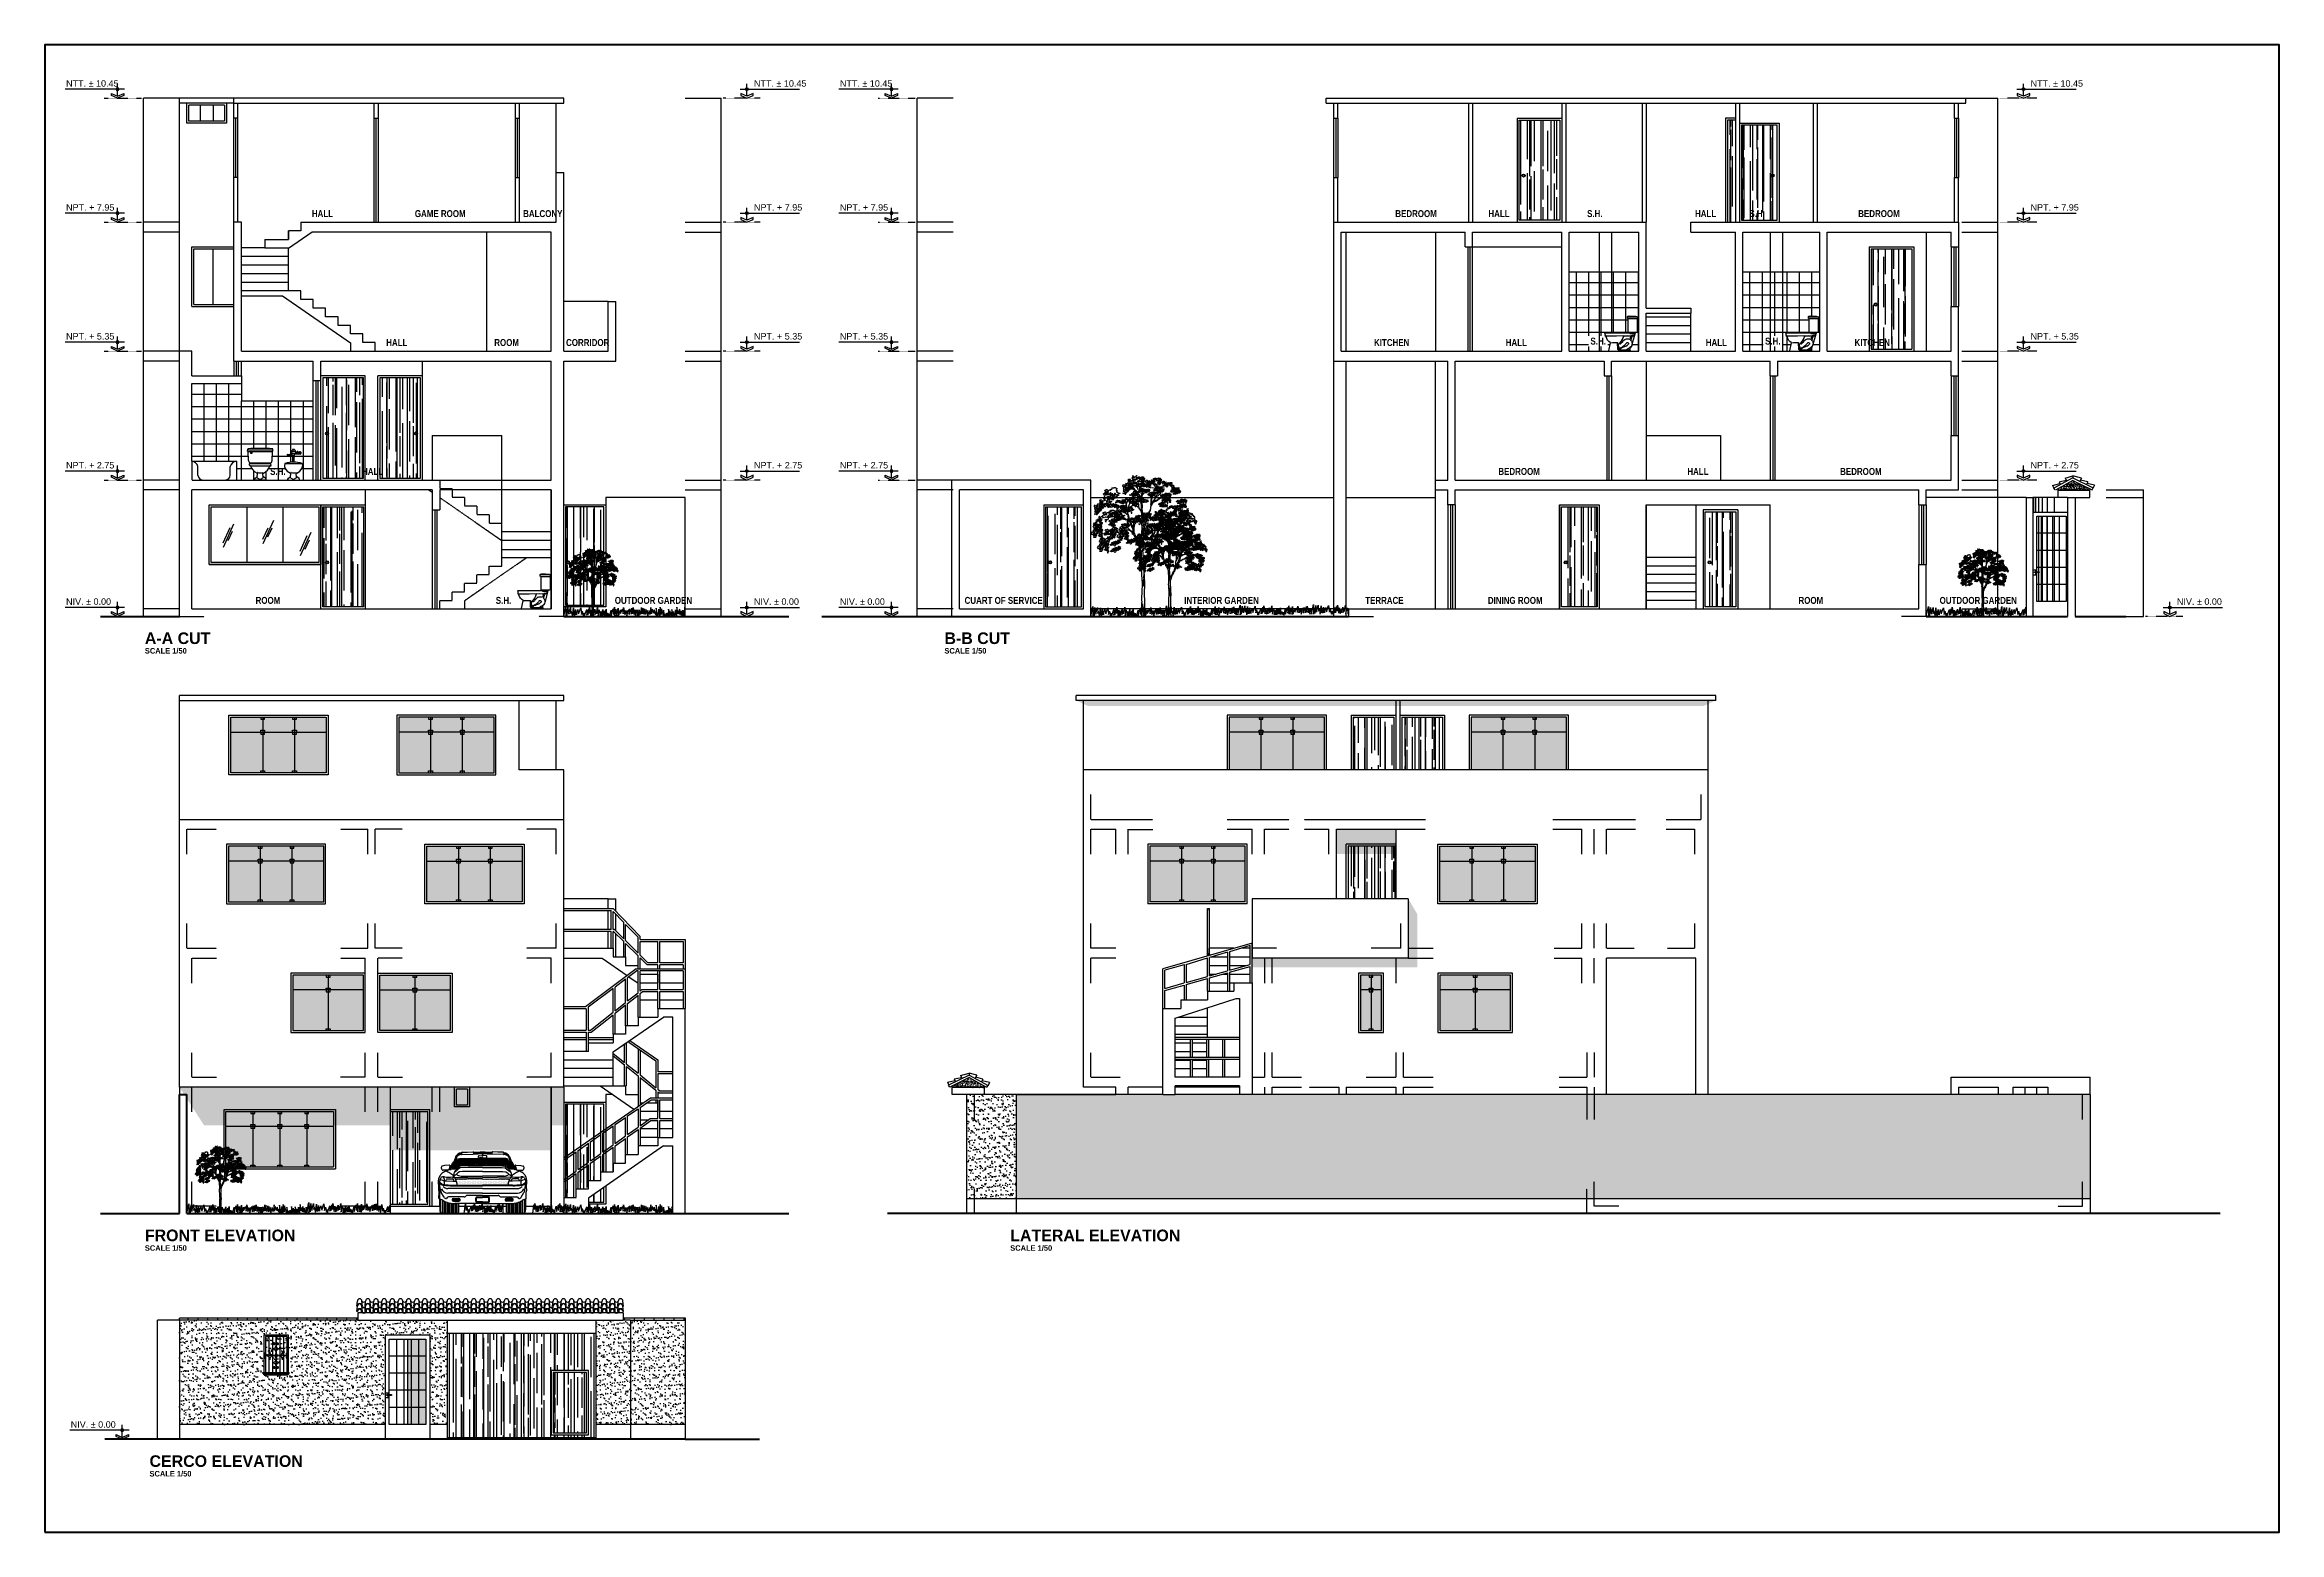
# Model space of a CAD drawing. Header units: millimetres. Extents: x -249630 to 95394, y -188036 to 109963.
# Drawn here: x -100853 to -44522, y -25396 to 12104 of the extents above; entities that cross this region are included whole.
import ezdxf

# ---------------------------------------------------------------- set-up
doc = ezdxf.new("R2010")
doc.units = ezdxf.units.MM
doc.header["$PDMODE"] = 2
doc.linetypes.add('DASHED2', pattern=[9.525, 6.35, -3.175])
for name, color, linetype in [('02', 2, 'Continuous'), ('04', 4, 'Continuous'), ('05', 5, 'Continuous'), ('AHojas', 86, 'Continuous'), ('ATronco', 36, 'Continuous'), ('cotas', 1, 'Continuous'), ('Layer1', 2, 'Continuous'), ('Layer11', 30, 'Continuous'), ('Layer2', 8, 'Continuous'), ('Layer3', 3, 'Continuous'), ('Layer5', 84, 'Continuous'), ('Layer7', 7, 'Continuous'), ('Layer8', 8, 'Continuous'), ('SOMBRA', 252, 'Continuous'), ('SUBTITULOS', 90, 'Continuous'), ('TEXTOS', 11, 'Continuous'), ('TITULOS', 180, 'Continuous'), ('VEREDA', 1, 'Continuous')]:
    doc.layers.add(name, color=color, linetype=linetype)
doc.layers.add('cota', color=1, linetype='Continuous', lineweight=13)
doc.layers.add('MUROS', color=6, linetype='Continuous', lineweight=60)
doc.styles.add('ARIAL', font='arial.ttf', dxfattribs={"height": 0.14})
doc.styles.add('COTAS', font='arial.ttf', dxfattribs={"width": 1.1})
doc.styles.add('DESCRIPCION(E)', font='swisscbi.ttf', dxfattribs={"width": 1.1, "oblique": 15, "height": 0.15})
doc.styles.add('SUBTITULOS(E)', font='swisscbi.ttf', dxfattribs={"oblique": 15, "height": 0.2})
doc.styles.add('TITULOS(E)', font='swisscbi.ttf', dxfattribs={"oblique": 15, "height": 0.23})
doc.dimstyles.new('Copy of COTA1-50', dxfattribs={"dimscale": 0.5, "dimtxt": 0.22, "dimasz": 0.12, "dimexe": 0.08, "dimexo": 0.05, "dimgap": 0.076, "dimtad": 2, "dimtih": 1, "dimtoh": 1, "dimzin": 4, "dimdsep": 46, "dimtxsty": 'COTAS', "dimblk": 'ARCHTICK', "dimcen": -0.1, "dimclrd": 141, "dimclre": 141, "dimclrt": 11, "dimadec": 0, "dimazin": 0, "dimtfac": 1, "dimtix": 1, "dimtmove": 1, "dimatfit": 3, "dimfxl": 1, "dimtolj": 1, "dimtzin": 0, "dimarcsym": 0})
pattern_1 = [(90, (-301386, -234596.78), (-254, 558.8), [3810, -508, 1270, -254]), (90, (-301513, -234258.96), (-337.82, -254), [762, -83.82, 1524, -190.5]), (90, (-301601.9, -234469.78), (-170.18, 1320.8), [2032, -355.6, 1016, -254])]
pattern_2 = [(90, (-361581.4, -234596.78), (-254, 558.8), [3810, -508, 1270, -254]), (90, (-361708.4, -234258.96), (-337.82, -254), [762, -83.82, 1524, -190.5]), (90, (-361797.3, -234469.78), (-170.18, 1320.8), [2032, -355.6, 1016, -254])]
pattern_3 = [(90, (-230894.77, -222643.12), (-254, 558.8), [3810, -508, 1270, -254]), (90, (-231021.77, -222305.3), (-337.82, -254), [762, -83.82, 1524, -190.5]), (90, (-231110.67, -222516.12), (-170.18, 1320.8), [2032, -355.6, 1016, -254])]
pattern_4 = [(90, (-197986.26, -218562.96), (-254, 558.8), [3810, -508, 1270, -254]), (90, (-198113.26, -218225.14), (-337.82, -254), [762, -83.82, 1524, -190.5]), (90, (-198202.16, -218435.96), (-170.18, 1320.8), [2032, -355.6, 1016, -254])]
pattern_5 = [(90, (-197986.26, -218562.96), (-250, 2e-14), [])]
pattern_6 = [(37.5, (-230894.77, -222643.12), (-6.00012, 183.52996), [0, -144.78, 0, -161.925, 0, -154.78125]), (7.5, (-230894.77, -222643.12), (168.57123, 268.80941), [0, -78.105, 0, -130.4925, 0, -50.00625]), (327.5, (-231011.93, -222643.12), (296.62214, 0.53894), [0, -47.625, 0, -171.45, 0, -223.8375]), (317.5, (-231011.93, -222643.12), (286.33367, 83.5985), [0, -23.8125, 0, -112.395, 0, -128.5875])]

msp = doc.modelspace()

# ---------------------------------------------------------------- texts
at = {"layer": 'Layer7', "style": 'ARIAL'}
for s, p in [('NTT. %%P 10.45', (-100313.717, 11046.442)), ('NTT. %%P 10.45', (-82972.79, 11046.442)), ('NTT. %%P 10.45', (-80807.421, 11046.442)), ('NTT. %%P 10.45', (-50793.028, 11046.442)), ('NPT. + 7.95', (-100313.717, 7921.442)), ('NPT. + 7.95', (-82972.79, 7921.442)), ('NPT. + 7.95', (-80807.421, 7921.442)), ('NPT. + 7.95', (-50793.028, 7921.442)), ('NPT. + 5.35', (-100313.717, 4671.442)), ('NPT. + 5.35', (-82972.79, 4671.442)), ('NPT. + 5.35', (-80807.421, 4671.442)), ('NPT. + 5.35', (-50793.028, 4671.442)), ('NPT. + 2.75', (-100313.717, 1421.442)), ('NPT. + 2.75', (-82972.79, 1421.442)), ('NPT. + 2.75', (-80807.421, 1421.442)), ('NPT. + 2.75', (-50793.028, 1421.442)), ('NIV. %%P 0.00', (-100313.717, -2016.058)), ('NIV. %%P 0.00', (-82972.79, -2016.058)), ('NIV. %%P 0.00', (-80807.421, -2016.058)), ('NIV. %%P 0.00', (-47102.758, -2016.058)), ('NIV. %%P 0.00', (-100196.293, -22759.89))]:
    msp.add_text(s, height=162.5, dxfattribs=at).set_placement(p)
at = {"layer": 'SUBTITULOS', "linetype": 'ByBlock', "style": 'SUBTITULOS(E)'}
for s, p in [('HALL', (-94118.63, 7758.456)), ('GAME ROOM', (-91522.091, 7758.456)), ('BALCONY', (-88791.812, 7758.456)), ('BEDROOM', (-66806.149, 7758.456)), ('HALL', (-64458.27, 7758.456)), ('S.H.', (-61970.915, 7758.456)), ('HALL', (-59251.094, 7758.456)), ('S.H.', (-57879.56, 7758.456)), ('BEDROOM', (-55136.495, 7758.456)), ('HALL', (-92243.63, 4508.456)), ('ROOM', (-89519.854, 4508.456)), ('CORRIDOR', (-87710.353, 4508.456)), ('KITCHEN', (-67342.315, 4508.456)), ('HALL', (-64022.462, 4508.456)), ('S.H.', (-61886.319, 4543.698)), ('HALL', (-58979.327, 4508.456)), ('S.H.', (-57483.644, 4543.698)), ('KITCHEN', (-55228.654, 4508.456)), ('S.H.', (-95169.081, 1258.456)), ('HALL', (-92853.147, 1258.456)), ('BEDROOM', (-64208.594, 1258.456)), ('HALL', (-59444.226, 1258.456)), ('BEDROOM', (-55592.183, 1258.456)), ('ROOM ', (-95536.407, -1991.544)), ('S.H.', (-89481.051, -1991.544)), ('OUTDOOR GARDEN', (-86481.479, -1991.544)), ('CUART OF SERVICE', (-77663.142, -1991.544)), ('INTERIOR GARDEN', (-72126.953, -1991.544)), ('TERRACE', (-67565.323, -1991.544)), ('DINING ROOM', (-64473.552, -1991.544)), ('ROOM', (-56642.754, -1991.544)), ('OUTDOOR GARDEN', (-53084.603, -1991.544))]:
    msp.add_text(s, height=175, dxfattribs=at).set_placement(p)
at = {"layer": 'TEXTOS', "linetype": 'ByBlock', "style": 'DESCRIPCION(E)'}
for p in [(-98327.739, -3244.095), (-78171.532, -3244.095), (-98327.739, -18298.051), (-76512.933, -18298.051), (-98210.315, -23987.928)]:
    msp.add_text('SCALE 1/50', height=137.5, dxfattribs=at).set_placement(p)
at = {"layer": 'TITULOS', "linetype": 'ByBlock', "style": 'TITULOS(E)', "width": 1.2}
for s, p in [('A-A CUT', (-98327.739, -3003.8)), ('B-B CUT', (-78171.532, -3003.8)), ('FRONT ELEVATION', (-98327.739, -18057.756)), ('LATERAL ELEVATION', (-76512.933, -18057.756)), ('CERCO ELEVATION ', (-98210.315, -23747.633))]:
    msp.add_text(s, height=292.5, dxfattribs=at).set_placement(p)

# ---------------------------------------------------------------- blocks, each defined once
blk = doc.blocks.new('Arbol_01')
at = {"layer": 'AHojas'}
for p, q in [((-0.268, 2.719), (-0.28, 2.716)), ((-0.28, 2.716), (-0.272, 2.704)), ((-0.268, 2.76), (-0.279, 2.753)), ((-0.279, 2.753), (-0.271, 2.742)), ((-0.272, 2.704), (-0.265, 2.695)), ((-0.271, 2.742), (-0.255, 2.742)), ((-0.256, 2.762), (-0.268, 2.76)), ((-0.254, 2.719), (-0.268, 2.719)), ((-0.245, 2.761), (-0.256, 2.762)), ((-0.255, 2.742), (-0.245, 2.735)), ((-0.244, 2.724), (-0.254, 2.719)), ((-0.249, 2.719), (-0.236, 2.724)), ((-0.233, 2.719), (-0.249, 2.719)), ((-0.231, 2.758), (-0.245, 2.761)), ((-0.245, 2.735), (-0.244, 2.724)), ((-0.241, 2.705), (-0.225, 2.713)), ((-0.231, 2.696), (-0.241, 2.705)), ((-0.236, 2.724), (-0.223, 2.723)), ((-0.221, 2.716), (-0.233, 2.719)), ((-0.227, 2.746), (-0.231, 2.758)), ((-0.217, 2.741), (-0.227, 2.746)), ((-0.225, 2.713), (-0.212, 2.714)), ((-0.223, 2.723), (-0.218, 2.712)), ((-0.21, 2.714), (-0.221, 2.716)), ((-0.218, 2.712), (-0.215, 2.708)), ((-0.204, 2.736), (-0.217, 2.741)), ((-0.212, 2.714), (-0.208, 2.703)), ((-0.208, 2.703), (-0.21, 2.714)), ((-0.193, 2.738), (-0.204, 2.736)), ((-0.194, 2.803), (-0.201, 2.793)), ((-0.201, 2.793), (-0.191, 2.783)), ((-0.183, 2.799), (-0.194, 2.803)), ((-0.189, 2.749), (-0.193, 2.738)), ((-0.191, 2.783), (-0.18, 2.782)), ((-0.18, 2.832), (-0.19, 2.827)), ((-0.19, 2.827), (-0.181, 2.818)), ((-0.177, 2.75), (-0.189, 2.749)), ((-0.175, 2.729), (-0.184, 2.721)), ((-0.184, 2.721), (-0.173, 2.72)), ((-0.17, 2.798), (-0.183, 2.799)), ((-0.181, 2.818), (-0.172, 2.809)), ((-0.167, 2.828), (-0.18, 2.832)), ((-0.18, 2.782), (-0.168, 2.777)), ((-0.164, 2.754), (-0.177, 2.75)), ((-0.166, 2.741), (-0.175, 2.729)), ((-0.173, 2.72), (-0.148, 2.726)), ((-0.172, 2.809), (-0.17, 2.798)), ((-0.168, 2.777), (-0.164, 2.766)), ((-0.161, 2.816), (-0.167, 2.828)), ((-0.164, 2.766), (-0.164, 2.754)), ((-0.163, 2.741), (-0.154, 2.752)), ((-0.16, 2.729), (-0.163, 2.741)), ((-0.161, 2.803), (-0.161, 2.816)), ((-0.158, 2.792), (-0.161, 2.803)), ((-0.148, 2.726), (-0.16, 2.729)), ((-0.149, 2.799), (-0.158, 2.792)), ((-0.154, 2.752), (-0.144, 2.758)), ((-0.146, 2.81), (-0.149, 2.799)), ((-0.143, 2.775), (-0.148, 2.764)), ((-0.148, 2.764), (-0.132, 2.764)), ((-0.133, 2.809), (-0.146, 2.81)), ((-0.144, 2.758), (-0.132, 2.755)), ((-0.127, 2.744), (-0.143, 2.775)), ((-0.134, 2.709), (-0.138, 2.698)), ((-0.114, 2.695), (-0.134, 2.709)), ((-0.119, 2.807), (-0.133, 2.809)), ((-0.132, 2.764), (-0.118, 2.77)), ((-0.132, 2.755), (-0.127, 2.744)), ((-0.117, 2.83), (-0.119, 2.818)), ((-0.119, 2.818), (-0.109, 2.812)), ((-0.109, 2.812), (-0.119, 2.807)), ((-0.118, 2.77), (-0.107, 2.778)), ((-0.106, 2.836), (-0.117, 2.83)), ((-0.105, 2.77), (-0.117, 2.766)), ((-0.117, 2.766), (-0.106, 2.767)), ((-0.107, 2.778), (-0.102, 2.789)), ((-0.092, 2.833), (-0.106, 2.836)), ((-0.106, 2.767), (-0.092, 2.771)), ((-0.091, 2.774), (-0.105, 2.77)), ((-0.102, 2.802), (-0.09, 2.803)), ((-0.102, 2.789), (-0.102, 2.802)), ((-0.09, 2.705), (-0.098, 2.695)), ((-0.096, 2.735), (-0.083, 2.724)), ((-0.092, 2.771), (-0.079, 2.778)), ((-0.071, 2.779), (-0.091, 2.774)), ((-0.09, 2.803), (-0.074, 2.801)), ((-0.083, 2.714), (-0.09, 2.705)), ((-0.076, 2.725), (-0.083, 2.714)), ((-0.083, 2.724), (-0.07, 2.716)), ((-0.079, 2.778), (-0.07, 2.788)), ((-0.068, 2.733), (-0.076, 2.725)), ((-0.074, 2.801), (-0.059, 2.796)), ((-0.049, 2.79), (-0.071, 2.779)), ((-0.07, 2.788), (-0.068, 2.801)), ((-0.07, 2.716), (-0.058, 2.713)), ((-0.068, 2.801), (-0.067, 2.815)), ((-0.056, 2.732), (-0.068, 2.733)), ((-0.067, 2.815), (-0.054, 2.813)), ((-0.062, 2.737), (-0.051, 2.739)), ((-0.058, 2.726), (-0.062, 2.737)), ((-0.059, 2.796), (-0.049, 2.79)), ((-0.058, 2.713), (-0.058, 2.726)), ((-0.057, 2.787), (-0.044, 2.794)), ((-0.047, 2.794), (-0.057, 2.787)), ((-0.05, 2.784), (-0.057, 2.775)), ((-0.057, 2.775), (-0.049, 2.767)), ((-0.05, 2.721), (-0.056, 2.732)), ((-0.054, 2.813), (-0.043, 2.807)), ((-0.051, 2.739), (-0.04, 2.734)), ((-0.039, 2.785), (-0.05, 2.784)), ((-0.038, 2.723), (-0.05, 2.721)), ((-0.049, 2.767), (-0.022, 2.767)), ((-0.043, 2.807), (-0.047, 2.794)), ((-0.044, 2.794), (-0.031, 2.794)), ((-0.04, 2.734), (-0.038, 2.723)), ((-0.027, 2.778), (-0.039, 2.785)), ((-0.031, 2.794), (-0.02, 2.801)), ((-0.027, 2.765), (-0.027, 2.778)), ((-0.02, 2.754), (-0.027, 2.765)), ((-0.012, 2.727), (-0.024, 2.724)), ((-0.024, 2.724), (-0.023, 2.712)), ((-0.023, 2.712), (-0.01, 2.709)), ((-0.022, 2.767), (-0.009, 2.774)), ((-0.02, 2.801), (-0.011, 2.811)), ((-0.008, 2.754), (-0.02, 2.754)), ((-0.001, 2.753), (-0.012, 2.748)), ((-0.012, 2.748), (-0.001, 2.742)), ((0, 2.729), (-0.012, 2.727)), ((-0.011, 2.811), (0.004, 2.814)), ((-0.01, 2.709), (0.001, 2.707)), ((-0.009, 2.774), (0.008, 2.774)), ((0.007, 2.757), (-0.008, 2.754)), ((0.006, 2.789), (-0.003, 2.781)), ((-0.003, 2.781), (0.01, 2.774)), ((0.01, 2.763), (-0.001, 2.753)), ((-0.001, 2.742), (0.011, 2.745)), ((0.014, 2.729), (0, 2.729)), ((0.001, 2.707), (0.012, 2.713)), ((0.004, 2.814), (0.029, 2.814)), ((0.018, 2.782), (0.006, 2.789)), ((0.018, 2.731), (0.006, 2.726)), ((0.006, 2.726), (0.013, 2.714)), ((0.018, 2.761), (0.007, 2.757)), ((0.015, 2.78), (0.008, 2.769)), ((0.008, 2.774), (0.01, 2.763)), ((0.008, 2.769), (0.021, 2.762)), ((0.01, 2.774), (0.022, 2.772)), ((0.011, 2.745), (0.02, 2.752)), ((0.012, 2.713), (0.014, 2.701)), ((0.013, 2.714), (0.026, 2.71)), ((0.037, 2.718), (0.014, 2.729)), ((0.019, 2.794), (0.015, 2.78)), ((0.022, 2.771), (0.018, 2.782)), ((0.022, 2.772), (0.018, 2.761)), ((0.03, 2.735), (0.018, 2.731)), ((0.031, 2.797), (0.019, 2.794)), ((0.02, 2.752), (0.031, 2.748)), ((0.021, 2.762), (0.051, 2.762)), ((0.035, 2.778), (0.022, 2.771)), ((0.026, 2.71), (0.037, 2.718)), ((0.029, 2.814), (0.04, 2.808)), ((0.042, 2.743), (0.03, 2.735)), ((0.04, 2.808), (0.031, 2.797)), ((0.031, 2.748), (0.042, 2.743)), ((0.032, 2.693), (0.04, 2.704)), ((0.048, 2.773), (0.035, 2.778)), ((0.036, 2.715), (0.045, 2.728)), ((0.04, 2.704), (0.036, 2.715)), ((0.045, 2.728), (0.055, 2.735)), ((0.052, 2.785), (0.048, 2.773)), ((0.051, 2.762), (0.062, 2.769)), ((0.063, 2.78), (0.052, 2.785)), ((0.055, 2.735), (0.067, 2.74)), ((0.062, 2.769), (0.063, 2.78)), ((0.075, 2.717), (0.063, 2.711)), ((0.063, 2.711), (0.079, 2.711)), ((0.067, 2.74), (0.078, 2.73)), ((0.078, 2.73), (0.075, 2.717)), ((0.079, 2.711), (0.089, 2.717)), ((0.087, 2.741), (0.096, 2.75)), ((0.093, 2.729), (0.087, 2.741)), ((0.089, 2.717), (0.093, 2.729)), ((0.096, 2.75), (0.109, 2.748)), ((0.105, 2.709), (0.097, 2.701)), ((0.115, 2.719), (0.105, 2.709)), ((0.109, 2.748), (0.115, 2.738)), ((0.112, 2.691), (0.121, 2.706)), ((0.127, 2.705), (0.114, 2.704)), ((0.115, 2.738), (0.124, 2.731)), ((0.129, 2.73), (0.115, 2.719)), ((0.121, 2.706), (0.128, 2.718)), ((0.124, 2.731), (0.134, 2.724)), ((0.139, 2.704), (0.127, 2.705)), ((0.128, 2.718), (0.129, 2.73)), ((0.134, 2.724), (0.146, 2.731)), ((0.15, 2.727), (0.14, 2.719)), ((0.14, 2.719), (0.144, 2.708)), ((0.144, 2.708), (0.156, 2.706)), ((0.146, 2.731), (0.159, 2.735)), ((0.159, 2.735), (0.15, 2.727)), ((0.156, 2.706), (0.169, 2.703)), ((0.165, 2.706), (0.156, 2.698)), ((0.173, 2.719), (0.165, 2.706)), ((0.176, 2.719), (0.186, 2.73)), ((0.179, 2.706), (0.176, 2.719)), ((0.192, 2.703), (0.179, 2.706)), ((0.18, 2.698), (0.187, 2.709)), ((0.186, 2.73), (0.196, 2.735)), ((0.187, 2.721), (0.198, 2.716)), ((0.187, 2.709), (0.187, 2.721)), ((0.197, 2.753), (0.192, 2.741)), ((0.192, 2.741), (0.207, 2.741)), ((0.196, 2.735), (0.207, 2.732)), ((0.212, 2.722), (0.197, 2.753)), ((0.198, 2.716), (0.21, 2.716)), ((0.207, 2.741), (0.222, 2.747)), ((0.207, 2.732), (0.212, 2.722)), ((0.21, 2.716), (0.222, 2.713)), ((0.222, 2.747), (0.233, 2.756)), ((0.222, 2.713), (0.231, 2.723)), ((0.235, 2.747), (0.223, 2.743)), ((0.223, 2.743), (0.234, 2.744)), ((0.236, 2.713), (0.224, 2.708)), ((0.224, 2.708), (0.232, 2.7)), ((0.231, 2.723), (0.242, 2.726)), ((0.233, 2.756), (0.237, 2.767)), ((0.234, 2.744), (0.247, 2.748)), ((0.248, 2.751), (0.235, 2.747)), ((0.245, 2.706), (0.236, 2.713)), ((0.237, 2.779), (0.249, 2.78)), ((0.237, 2.767), (0.237, 2.779)), ((0.242, 2.726), (0.254, 2.725)), ((0.258, 2.706), (0.245, 2.706)), ((0.247, 2.748), (0.261, 2.756)), ((0.269, 2.757), (0.248, 2.751)), ((0.249, 2.78), (0.266, 2.778)), ((0.254, 2.725), (0.265, 2.723)), ((0.27, 2.711), (0.258, 2.706)), ((0.261, 2.756), (0.27, 2.766)), ((0.265, 2.723), (0.27, 2.711)), ((0.266, 2.778), (0.28, 2.773)), ((0.291, 2.768), (0.269, 2.757)), ((0.27, 2.766), (0.271, 2.778)), ((0.271, 2.778), (0.272, 2.793)), ((0.272, 2.793), (0.286, 2.791)), ((0.28, 2.773), (0.291, 2.768)), ((0.282, 2.765), (0.296, 2.771)), ((0.293, 2.771), (0.282, 2.765)), ((0.29, 2.762), (0.282, 2.752)), ((0.282, 2.752), (0.291, 2.744)), ((0.286, 2.791), (0.297, 2.784)), ((0.301, 2.763), (0.29, 2.762)), ((0.291, 2.744), (0.317, 2.744)), ((0.297, 2.784), (0.293, 2.771)), ((0.296, 2.771), (0.308, 2.771)), ((0.312, 2.755), (0.301, 2.763)), ((0.308, 2.771), (0.319, 2.778)), ((0.312, 2.742), (0.312, 2.755)), ((0.319, 2.732), (0.312, 2.742)), ((0.328, 2.704), (0.315, 2.701)), ((0.317, 2.744), (0.331, 2.751)), ((0.319, 2.778), (0.329, 2.788)), ((0.332, 2.732), (0.319, 2.732)), ((0.339, 2.731), (0.328, 2.726)), ((0.328, 2.726), (0.339, 2.719)), ((0.34, 2.706), (0.328, 2.704)), ((0.329, 2.788), (0.343, 2.792)), ((0.331, 2.751), (0.347, 2.751)), ((0.346, 2.735), (0.332, 2.732)), ((0.345, 2.767), (0.337, 2.759)), ((0.337, 2.759), (0.349, 2.751)), ((0.349, 2.74), (0.339, 2.731)), ((0.339, 2.719), (0.35, 2.723)), ((0.353, 2.706), (0.34, 2.706)), ((0.343, 2.792), (0.369, 2.791)), ((0.358, 2.76), (0.345, 2.767)), ((0.358, 2.708), (0.345, 2.703)), ((0.358, 2.738), (0.346, 2.735)), ((0.354, 2.758), (0.347, 2.746)), ((0.347, 2.751), (0.349, 2.74)), ((0.347, 2.746), (0.361, 2.739)), ((0.349, 2.751), (0.362, 2.749)), ((0.35, 2.723), (0.36, 2.73)), ((0.377, 2.696), (0.353, 2.706)), ((0.359, 2.771), (0.354, 2.758)), ((0.362, 2.748), (0.358, 2.76)), ((0.362, 2.749), (0.358, 2.738)), ((0.37, 2.712), (0.358, 2.708)), ((0.371, 2.774), (0.359, 2.771)), ((0.36, 2.73), (0.371, 2.726)), ((0.361, 2.739), (0.39, 2.739)), ((0.375, 2.755), (0.362, 2.748)), ((0.369, 2.791), (0.379, 2.785)), ((0.381, 2.72), (0.37, 2.712)), ((0.379, 2.785), (0.371, 2.774)), ((0.371, 2.726), (0.381, 2.72)), ((0.387, 2.75), (0.375, 2.755)), ((0.376, 2.693), (0.384, 2.705)), ((0.384, 2.705), (0.395, 2.712)), ((0.392, 2.763), (0.387, 2.75)), ((0.39, 2.739), (0.402, 2.746)), ((0.403, 2.757), (0.392, 2.763)), ((0.395, 2.712), (0.407, 2.717)), ((0.402, 2.746), (0.403, 2.757)), ((0.407, 2.717), (0.417, 2.707)), ((0.417, 2.707), (0.414, 2.695)), ((0.427, 2.718), (0.436, 2.728)), ((0.433, 2.706), (0.427, 2.718)), ((0.429, 2.695), (0.433, 2.706)), ((0.436, 2.728), (0.448, 2.726)), ((0.448, 2.726), (0.454, 2.715)), ((0.454, 2.715), (0.464, 2.708)), ((0.469, 2.707), (0.454, 2.697)), ((0.464, 2.708), (0.474, 2.702)), ((0.468, 2.696), (0.469, 2.707)), ((0.474, 2.702), (0.485, 2.708)), ((0.489, 2.705), (0.48, 2.697)), ((0.485, 2.708), (0.499, 2.712)), ((0.499, 2.712), (0.489, 2.705)), ((-0.895, 2.266), (-0.902, 2.255)), ((-0.902, 2.255), (-0.893, 2.246)), ((-0.883, 2.262), (-0.895, 2.266)), ((-0.874, 2.254), (-0.883, 2.262)), ((-0.871, 2.265), (-0.874, 2.254)), ((-0.858, 2.265), (-0.871, 2.265)), ((-0.846, 2.27), (-0.858, 2.265)), ((-0.843, 2.304), (-0.854, 2.301)), ((-0.854, 2.301), (-0.847, 2.29)), ((-0.843, 2.345), (-0.853, 2.338)), ((-0.853, 2.338), (-0.846, 2.328)), ((-0.848, 2.261), (-0.842, 2.271)), ((-0.848, 2.248), (-0.848, 2.261)), ((-0.847, 2.29), (-0.84, 2.28)), ((-0.846, 2.328), (-0.829, 2.328)), ((-0.84, 2.28), (-0.846, 2.27)), ((-0.846, 2.26), (-0.841, 2.247)), ((-0.838, 2.25), (-0.846, 2.26)), ((-0.83, 2.347), (-0.843, 2.345)), ((-0.828, 2.304), (-0.843, 2.304)), ((-0.842, 2.271), (-0.83, 2.27)), ((-0.827, 2.259), (-0.838, 2.25)), ((-0.819, 2.346), (-0.83, 2.347)), ((-0.83, 2.27), (-0.821, 2.279)), ((-0.829, 2.328), (-0.819, 2.32)), ((-0.818, 2.309), (-0.828, 2.304)), ((-0.819, 2.267), (-0.827, 2.259)), ((-0.823, 2.304), (-0.811, 2.309)), ((-0.808, 2.304), (-0.823, 2.304)), ((-0.821, 2.279), (-0.819, 2.267)), ((-0.806, 2.343), (-0.819, 2.346)), ((-0.819, 2.32), (-0.818, 2.309)), ((-0.819, 2.247), (-0.812, 2.26)), ((-0.815, 2.291), (-0.8, 2.299)), ((-0.806, 2.281), (-0.815, 2.291)), ((-0.805, 2.258), (-0.815, 2.251)), ((-0.812, 2.26), (-0.807, 2.27)), ((-0.811, 2.309), (-0.797, 2.308)), ((-0.795, 2.302), (-0.808, 2.304)), ((-0.807, 2.27), (-0.806, 2.281)), ((-0.802, 2.332), (-0.806, 2.343)), ((-0.792, 2.259), (-0.805, 2.258)), ((-0.791, 2.327), (-0.802, 2.332)), ((-0.8, 2.299), (-0.786, 2.3)), ((-0.797, 2.308), (-0.792, 2.298)), ((-0.784, 2.3), (-0.795, 2.302)), ((-0.792, 2.298), (-0.789, 2.294)), ((-0.779, 2.254), (-0.792, 2.259)), ((-0.779, 2.321), (-0.791, 2.327)), ((-0.79, 2.262), (-0.774, 2.266)), ((-0.778, 2.266), (-0.79, 2.262)), ((-0.776, 2.257), (-0.787, 2.247)), ((-0.786, 2.3), (-0.782, 2.289)), ((-0.782, 2.289), (-0.784, 2.3)), ((-0.768, 2.324), (-0.779, 2.321)), ((-0.774, 2.243), (-0.779, 2.254)), ((-0.765, 2.267), (-0.778, 2.266)), ((-0.769, 2.388), (-0.776, 2.378)), ((-0.776, 2.378), (-0.765, 2.369)), ((-0.759, 2.271), (-0.776, 2.257)), ((-0.774, 2.475), (-0.763, 2.478)), ((-0.77, 2.464), (-0.774, 2.475)), ((-0.774, 2.266), (-0.759, 2.271)), ((-0.763, 2.454), (-0.77, 2.464)), ((-0.757, 2.384), (-0.769, 2.388)), ((-0.763, 2.335), (-0.768, 2.324)), ((-0.765, 2.369), (-0.754, 2.368)), ((-0.751, 2.267), (-0.765, 2.267)), ((-0.754, 2.417), (-0.764, 2.412)), ((-0.764, 2.412), (-0.755, 2.404)), ((-0.763, 2.478), (-0.751, 2.476)), ((-0.76, 2.442), (-0.763, 2.454)), ((-0.751, 2.336), (-0.763, 2.335)), ((-0.748, 2.444), (-0.76, 2.442)), ((-0.745, 2.383), (-0.757, 2.384)), ((-0.755, 2.404), (-0.747, 2.395)), ((-0.745, 2.259), (-0.755, 2.252)), ((-0.742, 2.413), (-0.754, 2.417)), ((-0.754, 2.368), (-0.743, 2.363)), ((-0.751, 2.492), (-0.745, 2.502)), ((-0.742, 2.484), (-0.751, 2.492)), ((-0.751, 2.476), (-0.742, 2.484)), ((-0.739, 2.339), (-0.751, 2.336)), ((-0.747, 2.256), (-0.751, 2.267)), ((-0.748, 2.542), (-0.739, 2.553)), ((-0.743, 2.531), (-0.748, 2.542)), ((-0.737, 2.447), (-0.748, 2.444)), ((-0.74, 2.285), (-0.748, 2.276)), ((-0.748, 2.276), (-0.74, 2.266)), ((-0.748, 2.244), (-0.747, 2.256)), ((-0.747, 2.395), (-0.745, 2.383)), ((-0.745, 2.502), (-0.734, 2.501)), ((-0.734, 2.253), (-0.745, 2.259)), ((-0.733, 2.521), (-0.743, 2.531)), ((-0.743, 2.363), (-0.739, 2.351)), ((-0.736, 2.402), (-0.742, 2.413)), ((-0.736, 2.494), (-0.74, 2.481)), ((-0.74, 2.481), (-0.727, 2.475)), ((-0.734, 2.466), (-0.74, 2.464)), ((-0.73, 2.278), (-0.74, 2.285)), ((-0.74, 2.266), (-0.726, 2.265)), ((-0.739, 2.553), (-0.728, 2.554)), ((-0.739, 2.351), (-0.739, 2.339)), ((-0.726, 2.445), (-0.737, 2.447)), ((-0.724, 2.499), (-0.736, 2.494)), ((-0.736, 2.388), (-0.736, 2.402)), ((-0.733, 2.377), (-0.736, 2.388)), ((-0.734, 2.501), (-0.723, 2.499)), ((-0.727, 2.475), (-0.734, 2.466)), ((-0.721, 2.26), (-0.734, 2.253)), ((-0.723, 2.516), (-0.733, 2.521)), ((-0.723, 2.384), (-0.733, 2.377)), ((-0.722, 2.268), (-0.73, 2.278)), ((-0.728, 2.554), (-0.716, 2.55)), ((-0.713, 2.449), (-0.726, 2.445)), ((-0.726, 2.265), (-0.716, 2.27)), ((-0.71, 2.498), (-0.724, 2.499)), ((-0.709, 2.516), (-0.723, 2.516)), ((-0.723, 2.499), (-0.71, 2.503)), ((-0.72, 2.396), (-0.723, 2.384)), ((-0.711, 2.267), (-0.722, 2.268)), ((-0.716, 2.27), (-0.721, 2.26)), ((-0.708, 2.395), (-0.72, 2.396)), ((-0.708, 2.333), (-0.719, 2.326)), ((-0.719, 2.326), (-0.713, 2.315)), ((-0.717, 2.483), (-0.709, 2.493)), ((-0.716, 2.47), (-0.717, 2.483)), ((-0.716, 2.55), (-0.71, 2.561)), ((-0.707, 2.462), (-0.716, 2.47)), ((-0.704, 2.457), (-0.713, 2.449)), ((-0.713, 2.315), (-0.701, 2.323)), ((-0.709, 2.295), (-0.712, 2.283)), ((-0.712, 2.283), (-0.698, 2.28)), ((-0.7, 2.268), (-0.711, 2.267)), ((-0.71, 2.561), (-0.698, 2.564)), ((-0.71, 2.503), (-0.698, 2.508)), ((-0.698, 2.496), (-0.71, 2.498)), ((-0.696, 2.52), (-0.709, 2.516)), ((-0.709, 2.493), (-0.698, 2.496)), ((-0.688, 2.28), (-0.709, 2.295)), ((-0.693, 2.392), (-0.708, 2.395)), ((-0.697, 2.332), (-0.708, 2.333)), ((-0.695, 2.466), (-0.707, 2.462)), ((-0.693, 2.458), (-0.704, 2.457)), ((-0.704, 2.4), (-0.697, 2.409)), ((-0.696, 2.391), (-0.704, 2.4)), ((-0.694, 2.484), (-0.703, 2.475)), ((-0.703, 2.475), (-0.695, 2.466)), ((-0.701, 2.323), (-0.694, 2.333)), ((-0.698, 2.28), (-0.7, 2.268)), ((-0.698, 2.564), (-0.692, 2.551)), ((-0.698, 2.508), (-0.684, 2.508)), ((-0.698, 2.368), (-0.692, 2.379)), ((-0.688, 2.363), (-0.698, 2.368)), ((-0.697, 2.409), (-0.686, 2.41)), ((-0.687, 2.327), (-0.697, 2.332)), ((-0.683, 2.522), (-0.696, 2.52)), ((-0.685, 2.389), (-0.696, 2.391)), ((-0.681, 2.48), (-0.694, 2.484)), ((-0.694, 2.333), (-0.69, 2.344)), ((-0.681, 2.457), (-0.693, 2.458)), ((-0.691, 2.415), (-0.693, 2.404)), ((-0.693, 2.404), (-0.683, 2.398)), ((-0.683, 2.398), (-0.693, 2.392)), ((-0.692, 2.551), (-0.682, 2.542)), ((-0.692, 2.379), (-0.685, 2.389)), ((-0.68, 2.421), (-0.691, 2.415)), ((-0.689, 2.26), (-0.691, 2.246)), ((-0.69, 2.344), (-0.685, 2.356)), ((-0.674, 2.26), (-0.689, 2.26)), ((-0.678, 2.354), (-0.688, 2.363)), ((-0.673, 2.28), (-0.688, 2.28)), ((-0.678, 2.318), (-0.687, 2.327)), ((-0.686, 2.41), (-0.677, 2.402)), ((-0.685, 2.356), (-0.674, 2.362)), ((-0.684, 2.508), (-0.673, 2.507)), ((-0.67, 2.519), (-0.683, 2.522)), ((-0.682, 2.542), (-0.67, 2.539)), ((-0.67, 2.472), (-0.681, 2.48)), ((-0.672, 2.448), (-0.681, 2.457)), ((-0.667, 2.418), (-0.68, 2.421)), ((-0.677, 2.402), (-0.666, 2.399)), ((-0.674, 2.362), (-0.665, 2.355)), ((-0.663, 2.257), (-0.674, 2.26)), ((-0.673, 2.507), (-0.67, 2.519)), ((-0.665, 2.29), (-0.673, 2.28)), ((-0.665, 2.458), (-0.672, 2.448)), ((-0.671, 2.376), (-0.665, 2.386)), ((-0.664, 2.367), (-0.671, 2.376)), ((-0.671, 2.32), (-0.657, 2.309)), ((-0.67, 2.539), (-0.661, 2.547)), ((-0.666, 2.46), (-0.67, 2.472)), ((-0.665, 2.355), (-0.669, 2.343)), ((-0.669, 2.343), (-0.657, 2.341)), ((-0.655, 2.459), (-0.666, 2.46)), ((-0.666, 2.399), (-0.662, 2.411)), ((-0.654, 2.46), (-0.665, 2.458)), ((-0.665, 2.386), (-0.654, 2.393)), ((-0.657, 2.3), (-0.665, 2.29)), ((-0.652, 2.363), (-0.664, 2.367)), ((-0.654, 2.248), (-0.663, 2.257)), ((-0.662, 2.411), (-0.657, 2.423)), ((-0.661, 2.547), (-0.65, 2.552)), ((-0.657, 2.423), (-0.646, 2.417)), ((-0.657, 2.341), (-0.651, 2.351)), ((-0.65, 2.31), (-0.657, 2.3)), ((-0.657, 2.309), (-0.644, 2.302)), ((-0.647, 2.468), (-0.655, 2.459)), ((-0.64, 2.455), (-0.654, 2.46)), ((-0.654, 2.393), (-0.647, 2.382)), ((-0.651, 2.351), (-0.652, 2.363)), ((-0.65, 2.552), (-0.64, 2.545)), ((-0.642, 2.488), (-0.65, 2.479)), ((-0.65, 2.479), (-0.647, 2.468)), ((-0.642, 2.318), (-0.65, 2.31)), ((-0.647, 2.382), (-0.648, 2.371)), ((-0.648, 2.371), (-0.635, 2.368)), ((-0.646, 2.417), (-0.635, 2.421)), ((-0.644, 2.375), (-0.638, 2.385)), ((-0.637, 2.366), (-0.644, 2.375)), ((-0.644, 2.302), (-0.633, 2.299)), ((-0.63, 2.493), (-0.642, 2.488)), ((-0.631, 2.317), (-0.642, 2.318)), ((-0.642, 2.275), (-0.64, 2.263)), ((-0.631, 2.274), (-0.642, 2.275)), ((-0.64, 2.545), (-0.63, 2.54)), ((-0.634, 2.444), (-0.64, 2.455)), ((-0.64, 2.263), (-0.63, 2.256)), ((-0.63, 2.256), (-0.64, 2.25)), ((-0.638, 2.385), (-0.629, 2.393)), ((-0.637, 2.401), (-0.63, 2.411)), ((-0.629, 2.393), (-0.637, 2.401)), ((-0.626, 2.363), (-0.637, 2.366)), ((-0.637, 2.322), (-0.625, 2.324)), ((-0.633, 2.311), (-0.637, 2.322)), ((-0.635, 2.421), (-0.633, 2.433)), ((-0.635, 2.368), (-0.624, 2.372)), ((-0.633, 2.433), (-0.634, 2.444)), ((-0.633, 2.299), (-0.633, 2.311)), ((-0.624, 2.307), (-0.631, 2.317)), ((-0.618, 2.269), (-0.631, 2.274)), ((-0.63, 2.54), (-0.626, 2.551)), ((-0.619, 2.489), (-0.63, 2.493)), ((-0.63, 2.411), (-0.618, 2.407)), ((-0.628, 2.563), (-0.615, 2.561)), ((-0.626, 2.551), (-0.628, 2.563)), ((-0.628, 2.455), (-0.627, 2.467)), ((-0.627, 2.441), (-0.628, 2.455)), ((-0.628, 2.397), (-0.617, 2.403)), ((-0.628, 2.383), (-0.628, 2.397)), ((-0.624, 2.372), (-0.628, 2.383)), ((-0.627, 2.467), (-0.622, 2.478)), ((-0.616, 2.436), (-0.627, 2.441)), ((-0.615, 2.367), (-0.626, 2.363)), ((-0.626, 2.26), (-0.618, 2.269)), ((-0.625, 2.247), (-0.626, 2.26)), ((-0.625, 2.324), (-0.614, 2.319)), ((-0.612, 2.308), (-0.624, 2.307)), ((-0.622, 2.478), (-0.619, 2.489)), ((-0.609, 2.467), (-0.619, 2.457)), ((-0.619, 2.457), (-0.618, 2.446)), ((-0.618, 2.446), (-0.606, 2.443)), ((-0.618, 2.407), (-0.605, 2.406)), ((-0.617, 2.403), (-0.605, 2.398)), ((-0.606, 2.443), (-0.616, 2.436)), ((-0.615, 2.561), (-0.604, 2.563)), ((-0.601, 2.369), (-0.615, 2.367)), ((-0.614, 2.319), (-0.612, 2.308)), ((-0.604, 2.386), (-0.611, 2.377)), ((-0.611, 2.377), (-0.601, 2.369)), ((-0.6, 2.36), (-0.611, 2.355)), ((-0.611, 2.355), (-0.59, 2.357)), ((-0.61, 2.263), (-0.607, 2.25)), ((-0.597, 2.26), (-0.61, 2.263)), ((-0.598, 2.471), (-0.609, 2.467)), ((-0.608, 2.444), (-0.606, 2.456)), ((-0.601, 2.435), (-0.608, 2.444)), ((-0.601, 2.415), (-0.607, 2.405)), ((-0.607, 2.405), (-0.597, 2.399)), ((-0.606, 2.456), (-0.597, 2.464)), ((-0.605, 2.406), (-0.601, 2.395)), ((-0.605, 2.398), (-0.604, 2.386)), ((-0.604, 2.563), (-0.6, 2.575)), ((-0.603, 2.586), (-0.595, 2.594)), ((-0.6, 2.575), (-0.603, 2.586)), ((-0.602, 2.248), (-0.597, 2.26)), ((-0.593, 2.444), (-0.601, 2.435)), ((-0.591, 2.42), (-0.601, 2.415)), ((-0.601, 2.395), (-0.59, 2.396)), ((-0.586, 2.366), (-0.6, 2.36)), ((-0.586, 2.469), (-0.598, 2.471)), ((-0.597, 2.464), (-0.586, 2.469)), ((-0.597, 2.399), (-0.585, 2.398)), ((-0.586, 2.462), (-0.596, 2.456)), ((-0.596, 2.456), (-0.593, 2.444)), ((-0.595, 2.594), (-0.581, 2.595)), ((-0.579, 2.423), (-0.591, 2.42)), ((-0.59, 2.396), (-0.58, 2.402)), ((-0.59, 2.357), (-0.567, 2.361)), ((-0.588, 2.44), (-0.583, 2.45)), ((-0.576, 2.439), (-0.588, 2.44)), ((-0.583, 2.268), (-0.587, 2.256)), ((-0.587, 2.256), (-0.579, 2.247)), ((-0.574, 2.46), (-0.586, 2.462)), ((-0.582, 2.379), (-0.586, 2.366)), ((-0.585, 2.398), (-0.573, 2.4)), ((-0.583, 2.45), (-0.574, 2.46)), ((-0.57, 2.268), (-0.583, 2.268)), ((-0.581, 2.595), (-0.57, 2.594)), ((-0.58, 2.402), (-0.571, 2.413)), ((-0.567, 2.424), (-0.579, 2.423)), ((-0.579, 2.247), (-0.566, 2.253)), ((-0.565, 2.443), (-0.576, 2.439)), ((-0.576, 2.368), (-0.567, 2.381)), ((-0.567, 2.361), (-0.576, 2.368)), ((-0.573, 2.4), (-0.566, 2.391)), ((-0.571, 2.413), (-0.567, 2.424)), ((-0.57, 2.594), (-0.559, 2.592)), ((-0.557, 2.261), (-0.57, 2.268)), ((-0.568, 2.413), (-0.567, 2.426)), ((-0.557, 2.416), (-0.568, 2.413)), ((-0.567, 2.426), (-0.557, 2.433)), ((-0.567, 2.381), (-0.559, 2.389)), ((-0.566, 2.391), (-0.553, 2.396)), ((-0.566, 2.253), (-0.556, 2.261)), ((-0.561, 2.454), (-0.565, 2.443)), ((-0.558, 2.468), (-0.561, 2.454)), ((-0.559, 2.592), (-0.548, 2.6)), ((-0.559, 2.389), (-0.553, 2.379)), ((-0.548, 2.477), (-0.558, 2.468)), ((-0.557, 2.433), (-0.547, 2.438)), ((-0.549, 2.408), (-0.557, 2.416)), ((-0.557, 2.246), (-0.557, 2.261)), ((-0.556, 2.261), (-0.542, 2.256)), ((-0.553, 2.396), (-0.549, 2.408)), ((-0.553, 2.379), (-0.542, 2.386)), ((-0.548, 2.6), (-0.536, 2.6)), ((-0.536, 2.478), (-0.548, 2.477)), ((-0.547, 2.438), (-0.536, 2.447)), ((-0.542, 2.386), (-0.535, 2.396)), ((-0.542, 2.256), (-0.532, 2.251)), ((-0.537, 2.263), (-0.528, 2.249)), ((-0.526, 2.262), (-0.537, 2.263)), ((-0.536, 2.6), (-0.529, 2.59)), ((-0.529, 2.469), (-0.536, 2.478)), ((-0.536, 2.447), (-0.531, 2.457)), ((-0.535, 2.408), (-0.529, 2.419)), ((-0.535, 2.396), (-0.535, 2.408)), ((-0.533, 2.407), (-0.528, 2.395)), ((-0.525, 2.398), (-0.533, 2.407)), ((-0.531, 2.457), (-0.529, 2.469)), ((-0.529, 2.59), (-0.519, 2.584)), ((-0.529, 2.419), (-0.518, 2.418)), ((-0.528, 2.395), (-0.517, 2.388)), ((-0.509, 2.259), (-0.526, 2.262)), ((-0.515, 2.406), (-0.525, 2.398)), ((-0.519, 2.584), (-0.507, 2.588)), ((-0.518, 2.418), (-0.508, 2.427)), ((-0.517, 2.388), (-0.506, 2.395)), ((-0.515, 2.556), (-0.516, 2.545)), ((-0.516, 2.545), (-0.51, 2.535)), ((-0.506, 2.566), (-0.515, 2.556)), ((-0.506, 2.415), (-0.515, 2.406)), ((-0.51, 2.535), (-0.499, 2.536)), ((-0.51, 2.452), (-0.498, 2.457)), ((-0.495, 2.452), (-0.51, 2.452)), ((-0.506, 2.515), (-0.509, 2.504)), ((-0.509, 2.504), (-0.498, 2.5)), ((-0.506, 2.247), (-0.509, 2.259)), ((-0.508, 2.427), (-0.506, 2.415)), ((-0.507, 2.588), (-0.502, 2.577)), ((-0.502, 2.577), (-0.506, 2.566)), ((-0.497, 2.523), (-0.506, 2.515)), ((-0.506, 2.395), (-0.499, 2.407)), ((-0.502, 2.438), (-0.487, 2.446)), ((-0.493, 2.429), (-0.502, 2.438)), ((-0.499, 2.536), (-0.497, 2.523)), ((-0.499, 2.407), (-0.494, 2.418)), ((-0.498, 2.5), (-0.485, 2.5)), ((-0.498, 2.457), (-0.485, 2.456)), ((-0.483, 2.45), (-0.495, 2.452)), ((-0.494, 2.418), (-0.493, 2.429)), ((-0.487, 2.446), (-0.473, 2.448)), ((-0.485, 2.5), (-0.477, 2.491)), ((-0.485, 2.456), (-0.48, 2.445)), ((-0.471, 2.448), (-0.483, 2.45)), ((-0.48, 2.445), (-0.476, 2.441)), ((-0.477, 2.491), (-0.478, 2.48)), ((-0.478, 2.48), (-0.466, 2.477)), ((-0.473, 2.448), (-0.469, 2.436)), ((-0.469, 2.436), (-0.471, 2.448)), ((-0.466, 2.477), (-0.455, 2.484)), ((-0.459, 2.475), (-0.462, 2.471)), ((-0.448, 2.476), (-0.459, 2.475)), ((-0.455, 2.484), (-0.444, 2.487)), ((-0.434, 2.48), (-0.448, 2.476)), ((-0.436, 2.296), (-0.447, 2.301)), ((-0.444, 2.487), (-0.434, 2.48)), ((-0.442, 2.316), (-0.428, 2.317)), ((-0.438, 2.305), (-0.442, 2.316)), ((-0.441, 2.291), (-0.438, 2.305)), ((-0.431, 2.284), (-0.441, 2.291)), ((-0.423, 2.316), (-0.432, 2.324)), ((-0.42, 2.286), (-0.431, 2.284)), ((-0.406, 2.296), (-0.42, 2.286)), ((-0.415, 2.317), (-0.404, 2.32)), ((-0.402, 2.311), (-0.413, 2.308)), ((-0.413, 2.308), (-0.406, 2.296)), ((-0.404, 2.32), (-0.395, 2.329)), ((-0.404, 2.277), (-0.402, 2.291)), ((-0.395, 2.265), (-0.404, 2.277)), ((-0.39, 2.308), (-0.402, 2.311)), ((-0.402, 2.291), (-0.389, 2.296)), ((-0.388, 2.292), (-0.401, 2.287)), ((-0.401, 2.287), (-0.388, 2.289)), ((-0.395, 2.342), (-0.394, 2.353)), ((-0.395, 2.329), (-0.395, 2.342)), ((-0.381, 2.269), (-0.395, 2.265)), ((-0.394, 2.353), (-0.383, 2.348)), ((-0.392, 2.312), (-0.379, 2.318)), ((-0.381, 2.307), (-0.392, 2.312)), ((-0.38, 2.299), (-0.39, 2.308)), ((-0.389, 2.296), (-0.377, 2.296)), ((-0.388, 2.289), (-0.38, 2.299)), ((-0.377, 2.296), (-0.388, 2.292)), ((-0.384, 2.65), (-0.387, 2.636)), ((-0.387, 2.636), (-0.387, 2.624)), ((-0.387, 2.624), (-0.374, 2.62)), ((-0.386, 2.326), (-0.375, 2.329)), ((-0.379, 2.317), (-0.386, 2.326)), ((-0.373, 2.655), (-0.384, 2.65)), ((-0.376, 2.49), (-0.383, 2.481)), ((-0.383, 2.481), (-0.373, 2.471)), ((-0.383, 2.348), (-0.368, 2.341)), ((-0.367, 2.305), (-0.381, 2.307)), ((-0.369, 2.273), (-0.381, 2.269)), ((-0.368, 2.323), (-0.379, 2.317)), ((-0.379, 2.318), (-0.367, 2.316)), ((-0.372, 2.6), (-0.378, 2.59)), ((-0.378, 2.59), (-0.369, 2.58)), ((-0.369, 2.542), (-0.375, 2.531)), ((-0.375, 2.531), (-0.372, 2.52)), ((-0.375, 2.329), (-0.353, 2.329)), ((-0.374, 2.62), (-0.362, 2.621)), ((-0.362, 2.649), (-0.373, 2.655)), ((-0.373, 2.471), (-0.366, 2.482)), ((-0.361, 2.603), (-0.372, 2.6)), ((-0.372, 2.52), (-0.358, 2.518)), ((-0.36, 2.572), (-0.37, 2.567)), ((-0.37, 2.567), (-0.366, 2.556)), ((-0.369, 2.58), (-0.36, 2.572)), ((-0.357, 2.543), (-0.369, 2.542)), ((-0.366, 2.482), (-0.369, 2.489)), ((-0.369, 2.352), (-0.355, 2.348)), ((-0.358, 2.343), (-0.369, 2.352)), ((-0.357, 2.283), (-0.369, 2.273)), ((-0.368, 2.341), (-0.357, 2.334)), ((-0.357, 2.334), (-0.368, 2.323)), ((-0.367, 2.316), (-0.355, 2.315)), ((-0.35, 2.304), (-0.367, 2.305)), ((-0.366, 2.556), (-0.354, 2.552)), ((-0.354, 2.294), (-0.365, 2.293)), ((-0.365, 2.293), (-0.357, 2.283)), ((-0.35, 2.647), (-0.362, 2.649)), ((-0.362, 2.621), (-0.353, 2.614)), ((-0.353, 2.614), (-0.361, 2.603)), ((-0.358, 2.518), (-0.346, 2.521)), ((-0.353, 2.329), (-0.358, 2.343)), ((-0.344, 2.542), (-0.357, 2.543)), ((-0.355, 2.348), (-0.343, 2.348)), ((-0.355, 2.315), (-0.353, 2.329)), ((-0.354, 2.552), (-0.344, 2.558)), ((-0.354, 2.35), (-0.342, 2.346)), ((-0.354, 2.338), (-0.354, 2.35)), ((-0.344, 2.33), (-0.354, 2.338)), ((-0.334, 2.29), (-0.354, 2.294)), ((-0.353, 2.329), (-0.314, 2.325)), ((-0.338, 2.65), (-0.35, 2.647)), ((-0.338, 2.627), (-0.35, 2.622)), ((-0.35, 2.622), (-0.328, 2.624)), ((-0.338, 2.308), (-0.35, 2.304)), ((-0.339, 2.495), (-0.348, 2.488)), ((-0.348, 2.488), (-0.346, 2.477)), ((-0.331, 2.61), (-0.346, 2.604)), ((-0.346, 2.604), (-0.343, 2.592)), ((-0.346, 2.521), (-0.335, 2.527)), ((-0.346, 2.477), (-0.338, 2.468)), ((-0.344, 2.558), (-0.335, 2.55)), ((-0.335, 2.55), (-0.344, 2.542)), ((-0.328, 2.327), (-0.344, 2.33)), ((-0.343, 2.592), (-0.335, 2.582)), ((-0.343, 2.348), (-0.334, 2.357)), ((-0.342, 2.346), (-0.329, 2.339)), ((-0.33, 2.503), (-0.339, 2.495)), ((-0.327, 2.647), (-0.338, 2.65)), ((-0.324, 2.633), (-0.338, 2.627)), ((-0.338, 2.468), (-0.324, 2.467)), ((-0.327, 2.302), (-0.338, 2.308)), ((-0.334, 2.572), (-0.336, 2.575)), ((-0.335, 2.582), (-0.322, 2.581)), ((-0.335, 2.527), (-0.329, 2.515)), ((-0.323, 2.573), (-0.334, 2.572)), ((-0.334, 2.357), (-0.326, 2.367)), ((-0.318, 2.288), (-0.334, 2.29)), ((-0.318, 2.602), (-0.331, 2.61)), ((-0.329, 2.515), (-0.33, 2.503)), ((-0.329, 2.339), (-0.316, 2.342)), ((-0.328, 2.624), (-0.305, 2.628)), ((-0.314, 2.325), (-0.328, 2.327)), ((-0.321, 2.681), (-0.327, 2.669)), ((-0.327, 2.669), (-0.319, 2.661)), ((-0.315, 2.65), (-0.327, 2.647)), ((-0.313, 2.302), (-0.327, 2.302)), ((-0.326, 2.593), (-0.318, 2.602)), ((-0.326, 2.58), (-0.326, 2.593)), ((-0.32, 2.568), (-0.326, 2.58)), ((-0.326, 2.49), (-0.324, 2.501)), ((-0.32, 2.48), (-0.326, 2.49)), ((-0.326, 2.367), (-0.316, 2.376)), ((-0.313, 2.563), (-0.325, 2.559)), ((-0.325, 2.559), (-0.312, 2.554)), ((-0.32, 2.646), (-0.324, 2.633)), ((-0.324, 2.501), (-0.313, 2.497)), ((-0.324, 2.467), (-0.32, 2.48)), ((-0.324, 2.312), (-0.322, 2.301)), ((-0.313, 2.58), (-0.323, 2.573)), ((-0.323, 2.53), (-0.321, 2.546)), ((-0.31, 2.53), (-0.323, 2.53)), ((-0.322, 2.581), (-0.311, 2.586)), ((-0.309, 2.676), (-0.321, 2.681)), ((-0.321, 2.546), (-0.315, 2.557)), ((-0.315, 2.557), (-0.32, 2.568)), ((-0.32, 2.288), (-0.319, 2.277)), ((-0.319, 2.661), (-0.315, 2.65)), ((-0.313, 2.303), (-0.318, 2.288)), ((-0.316, 2.376), (-0.305, 2.378)), ((-0.316, 2.342), (-0.314, 2.353)), ((-0.315, 2.635), (-0.305, 2.648)), ((-0.305, 2.628), (-0.315, 2.635)), ((-0.314, 2.353), (-0.309, 2.363)), ((-0.299, 2.59), (-0.313, 2.58)), ((-0.298, 2.566), (-0.313, 2.563)), ((-0.313, 2.497), (-0.3, 2.497)), ((-0.301, 2.307), (-0.313, 2.303)), ((-0.299, 2.303), (-0.313, 2.302)), ((-0.312, 2.554), (-0.303, 2.545)), ((-0.311, 2.586), (-0.307, 2.597)), ((-0.303, 2.545), (-0.31, 2.53)), ((-0.299, 2.668), (-0.309, 2.676)), ((-0.309, 2.363), (-0.294, 2.363)), ((-0.307, 2.597), (-0.295, 2.602)), ((-0.305, 2.648), (-0.297, 2.656)), ((-0.305, 2.378), (-0.297, 2.369)), ((-0.285, 2.313), (-0.301, 2.307)), ((-0.295, 2.311), (-0.301, 2.3)), ((-0.3, 2.497), (-0.297, 2.511)), ((-0.296, 2.679), (-0.299, 2.668)), ((-0.295, 2.602), (-0.299, 2.59)), ((-0.299, 2.553), (-0.29, 2.561)), ((-0.296, 2.542), (-0.299, 2.553)), ((-0.29, 2.312), (-0.299, 2.303)), ((-0.28, 2.567), (-0.298, 2.566)), ((-0.298, 2.523), (-0.287, 2.521)), ((-0.297, 2.511), (-0.298, 2.523)), ((-0.297, 2.656), (-0.291, 2.646)), ((-0.297, 2.369), (-0.287, 2.363)), ((-0.284, 2.679), (-0.296, 2.679)), ((-0.288, 2.533), (-0.296, 2.542)), ((-0.289, 2.322), (-0.295, 2.311)), ((-0.294, 2.363), (-0.283, 2.362)), ((-0.291, 2.603), (-0.293, 2.591)), ((-0.293, 2.591), (-0.279, 2.586)), ((-0.291, 2.646), (-0.281, 2.653)), ((-0.28, 2.612), (-0.291, 2.603)), ((-0.29, 2.568), (-0.289, 2.556)), ((-0.279, 2.567), (-0.29, 2.568)), ((-0.29, 2.561), (-0.28, 2.567)), ((-0.289, 2.323), (-0.29, 2.312)), ((-0.289, 2.556), (-0.283, 2.545)), ((-0.282, 2.335), (-0.289, 2.323)), ((-0.281, 2.334), (-0.289, 2.322)), ((-0.278, 2.632), (-0.288, 2.624)), ((-0.288, 2.624), (-0.274, 2.621)), ((-0.283, 2.545), (-0.288, 2.533)), ((-0.287, 2.521), (-0.276, 2.522)), ((-0.287, 2.363), (-0.275, 2.363)), ((-0.281, 2.351), (-0.286, 2.341)), ((-0.286, 2.341), (-0.274, 2.347)), ((-0.271, 2.685), (-0.284, 2.679)), ((-0.283, 2.362), (-0.281, 2.351)), ((-0.27, 2.332), (-0.282, 2.335)), ((-0.281, 2.653), (-0.274, 2.663)), ((-0.279, 2.599), (-0.28, 2.612)), ((-0.267, 2.601), (-0.279, 2.599)), ((-0.279, 2.586), (-0.266, 2.589)), ((-0.274, 2.557), (-0.279, 2.567)), ((-0.267, 2.638), (-0.278, 2.632)), ((-0.276, 2.522), (-0.27, 2.532)), ((-0.275, 2.363), (-0.262, 2.367)), ((-0.274, 2.675), (-0.267, 2.686)), ((-0.274, 2.663), (-0.274, 2.675)), ((-0.274, 2.621), (-0.261, 2.621)), ((-0.266, 2.566), (-0.274, 2.557)), ((-0.274, 2.347), (-0.264, 2.353)), ((-0.265, 2.695), (-0.271, 2.685)), ((-0.271, 2.674), (-0.266, 2.662)), ((-0.263, 2.665), (-0.271, 2.674)), ((-0.27, 2.532), (-0.267, 2.545)), ((-0.258, 2.331), (-0.27, 2.332)), ((-0.267, 2.686), (-0.256, 2.685)), ((-0.256, 2.639), (-0.267, 2.638)), ((-0.258, 2.609), (-0.267, 2.601)), ((-0.267, 2.545), (-0.256, 2.551)), ((-0.266, 2.662), (-0.255, 2.655)), ((-0.266, 2.589), (-0.256, 2.595)), ((-0.258, 2.574), (-0.266, 2.566)), ((-0.264, 2.353), (-0.252, 2.35)), ((-0.253, 2.673), (-0.263, 2.665)), ((-0.262, 2.367), (-0.251, 2.37)), ((-0.261, 2.615), (-0.26, 2.628)), ((-0.251, 2.622), (-0.261, 2.615)), ((-0.261, 2.621), (-0.258, 2.609)), ((-0.261, 2.333), (-0.249, 2.326)), ((-0.247, 2.332), (-0.261, 2.333)), ((-0.26, 2.628), (-0.256, 2.639)), ((-0.251, 2.588), (-0.258, 2.574)), ((-0.246, 2.339), (-0.258, 2.331)), ((-0.256, 2.612), (-0.257, 2.6)), ((-0.257, 2.6), (-0.251, 2.588)), ((-0.25, 2.318), (-0.257, 2.308)), ((-0.257, 2.308), (-0.254, 2.296)), ((-0.256, 2.685), (-0.247, 2.694)), ((-0.25, 2.623), (-0.256, 2.612)), ((-0.256, 2.595), (-0.247, 2.607)), ((-0.256, 2.551), (-0.245, 2.55)), ((-0.255, 2.655), (-0.245, 2.662)), ((-0.254, 2.296), (-0.242, 2.294)), ((-0.245, 2.682), (-0.253, 2.673)), ((-0.245, 2.594), (-0.253, 2.596)), ((-0.253, 2.302), (-0.251, 2.289)), ((-0.252, 2.35), (-0.246, 2.339)), ((-0.239, 2.631), (-0.251, 2.622)), ((-0.251, 2.37), (-0.24, 2.368)), ((-0.238, 2.625), (-0.25, 2.623)), ((-0.239, 2.312), (-0.25, 2.318)), ((-0.24, 2.457), (-0.249, 2.448)), ((-0.249, 2.448), (-0.238, 2.445)), ((-0.249, 2.326), (-0.238, 2.321)), ((-0.247, 2.694), (-0.245, 2.682)), ((-0.247, 2.607), (-0.243, 2.619)), ((-0.231, 2.337), (-0.247, 2.332)), ((-0.241, 2.666), (-0.246, 2.656)), ((-0.246, 2.656), (-0.233, 2.655)), ((-0.246, 2.564), (-0.243, 2.575)), ((-0.236, 2.557), (-0.246, 2.564)), ((-0.245, 2.662), (-0.237, 2.674)), ((-0.245, 2.55), (-0.236, 2.557)), ((-0.243, 2.619), (-0.229, 2.626)), ((-0.243, 2.575), (-0.23, 2.582)), ((-0.242, 2.294), (-0.23, 2.293)), ((-0.23, 2.672), (-0.241, 2.666)), ((-0.227, 2.568), (-0.24, 2.565)), ((-0.24, 2.368), (-0.231, 2.36)), ((-0.23, 2.643), (-0.239, 2.631)), ((-0.225, 2.309), (-0.239, 2.312)), ((-0.226, 2.623), (-0.238, 2.625)), ((-0.238, 2.445), (-0.225, 2.446)), ((-0.238, 2.321), (-0.224, 2.317)), ((-0.237, 2.674), (-0.232, 2.685)), ((-0.233, 2.655), (-0.23, 2.643)), ((-0.221, 2.583), (-0.233, 2.589)), ((-0.232, 2.685), (-0.231, 2.696)), ((-0.231, 2.36), (-0.228, 2.348)), ((-0.228, 2.348), (-0.231, 2.337)), ((-0.218, 2.673), (-0.23, 2.672)), ((-0.23, 2.582), (-0.22, 2.589)), ((-0.23, 2.293), (-0.215, 2.293)), ((-0.229, 2.626), (-0.217, 2.628)), ((-0.218, 2.602), (-0.229, 2.606)), ((-0.222, 2.611), (-0.226, 2.623)), ((-0.225, 2.446), (-0.215, 2.451)), ((-0.212, 2.311), (-0.225, 2.309)), ((-0.224, 2.317), (-0.213, 2.316)), ((-0.213, 2.619), (-0.222, 2.611)), ((-0.213, 2.662), (-0.221, 2.654)), ((-0.221, 2.654), (-0.21, 2.653)), ((-0.221, 2.6), (-0.208, 2.602)), ((-0.22, 2.589), (-0.221, 2.6)), ((-0.205, 2.668), (-0.218, 2.673)), ((-0.205, 2.6), (-0.218, 2.602)), ((-0.208, 2.373), (-0.218, 2.367)), ((-0.218, 2.367), (-0.206, 2.357)), ((-0.217, 2.628), (-0.206, 2.631)), ((-0.216, 2.676), (-0.199, 2.68)), ((-0.203, 2.68), (-0.216, 2.676)), ((-0.215, 2.451), (-0.212, 2.456)), ((-0.215, 2.293), (-0.206, 2.286)), ((-0.193, 2.48), (-0.214, 2.473)), ((-0.214, 2.473), (-0.207, 2.462)), ((-0.201, 2.671), (-0.213, 2.662)), ((-0.206, 2.631), (-0.213, 2.619)), ((-0.213, 2.316), (-0.201, 2.317)), ((-0.198, 2.315), (-0.212, 2.311)), ((-0.21, 2.653), (-0.199, 2.658)), ((-0.198, 2.466), (-0.209, 2.464)), ((-0.209, 2.464), (-0.196, 2.464)), ((-0.208, 2.602), (-0.197, 2.597)), ((-0.2, 2.364), (-0.208, 2.373)), ((-0.207, 2.462), (-0.195, 2.458)), ((-0.206, 2.357), (-0.193, 2.355)), ((-0.206, 2.286), (-0.196, 2.278)), ((-0.199, 2.658), (-0.205, 2.668)), ((-0.192, 2.598), (-0.205, 2.6)), ((-0.197, 2.383), (-0.205, 2.375)), ((-0.205, 2.375), (-0.2, 2.364)), ((-0.19, 2.681), (-0.203, 2.68)), ((-0.191, 2.436), (-0.203, 2.43)), ((-0.203, 2.43), (-0.19, 2.423)), ((-0.185, 2.686), (-0.201, 2.671)), ((-0.201, 2.317), (-0.196, 2.327)), ((-0.199, 2.68), (-0.185, 2.686)), ((-0.178, 2.47), (-0.198, 2.466)), ((-0.196, 2.327), (-0.198, 2.315)), ((-0.197, 2.597), (-0.19, 2.608)), ((-0.185, 2.38), (-0.197, 2.383)), ((-0.196, 2.464), (-0.183, 2.474)), ((-0.185, 2.331), (-0.196, 2.324)), ((-0.196, 2.324), (-0.181, 2.32)), ((-0.196, 2.278), (-0.182, 2.274)), ((-0.195, 2.458), (-0.187, 2.449)), ((-0.194, 2.297), (-0.182, 2.287)), ((-0.185, 2.288), (-0.194, 2.297)), ((-0.174, 2.478), (-0.193, 2.48)), ((-0.193, 2.355), (-0.173, 2.372)), ((-0.191, 2.632), (-0.179, 2.635)), ((-0.19, 2.621), (-0.191, 2.632)), ((-0.18, 2.445), (-0.191, 2.436)), ((-0.189, 2.344), (-0.191, 2.338)), ((-0.177, 2.681), (-0.19, 2.681)), ((-0.19, 2.608), (-0.19, 2.621)), ((-0.19, 2.423), (-0.172, 2.423)), ((-0.181, 2.667), (-0.189, 2.653)), ((-0.189, 2.653), (-0.18, 2.645)), ((-0.188, 2.357), (-0.189, 2.344)), ((-0.189, 2.312), (-0.187, 2.297)), ((-0.179, 2.307), (-0.189, 2.312)), ((-0.178, 2.352), (-0.188, 2.357)), ((-0.187, 2.449), (-0.18, 2.437)), ((-0.187, 2.297), (-0.178, 2.306)), ((-0.183, 2.368), (-0.185, 2.38)), ((-0.17, 2.334), (-0.185, 2.331)), ((-0.182, 2.274), (-0.185, 2.288)), ((-0.183, 2.474), (-0.171, 2.487)), ((-0.183, 2.45), (-0.18, 2.467)), ((-0.173, 2.439), (-0.183, 2.45)), ((-0.172, 2.37), (-0.183, 2.368)), ((-0.182, 2.287), (-0.168, 2.281)), ((-0.171, 2.673), (-0.181, 2.667)), ((-0.181, 2.32), (-0.168, 2.319)), ((-0.18, 2.645), (-0.174, 2.659)), ((-0.18, 2.467), (-0.174, 2.478)), ((-0.169, 2.454), (-0.18, 2.445)), ((-0.18, 2.437), (-0.17, 2.443)), ((-0.179, 2.635), (-0.166, 2.632)), ((-0.168, 2.309), (-0.179, 2.307)), ((-0.155, 2.474), (-0.178, 2.47)), ((-0.166, 2.355), (-0.178, 2.352)), ((-0.178, 2.306), (-0.167, 2.311)), ((-0.173, 2.67), (-0.177, 2.681)), ((-0.165, 2.7), (-0.174, 2.691)), ((-0.174, 2.691), (-0.165, 2.68)), ((-0.174, 2.659), (-0.173, 2.67)), ((-0.144, 2.439), (-0.173, 2.439)), ((-0.173, 2.372), (-0.162, 2.367)), ((-0.172, 2.423), (-0.153, 2.424)), ((-0.163, 2.378), (-0.172, 2.37)), ((-0.172, 2.262), (-0.17, 2.25)), ((-0.161, 2.257), (-0.172, 2.262)), ((-0.159, 2.668), (-0.171, 2.673)), ((-0.171, 2.487), (-0.165, 2.501)), ((-0.17, 2.443), (-0.169, 2.454)), ((-0.153, 2.334), (-0.17, 2.334)), ((-0.168, 2.319), (-0.153, 2.318)), ((-0.153, 2.318), (-0.168, 2.309)), ((-0.168, 2.281), (-0.156, 2.275)), ((-0.167, 2.311), (-0.155, 2.313)), ((-0.166, 2.632), (-0.157, 2.625)), ((-0.162, 2.367), (-0.166, 2.355)), ((-0.155, 2.693), (-0.165, 2.7)), ((-0.165, 2.68), (-0.152, 2.679)), ((-0.165, 2.501), (-0.16, 2.526)), ((-0.15, 2.384), (-0.163, 2.378)), ((-0.155, 2.244), (-0.161, 2.257)), ((-0.16, 2.526), (-0.146, 2.529)), ((-0.147, 2.674), (-0.159, 2.668)), ((-0.157, 2.625), (-0.15, 2.637)), ((-0.143, 2.465), (-0.157, 2.462)), ((-0.157, 2.462), (-0.153, 2.451)), ((-0.156, 2.275), (-0.149, 2.264)), ((-0.148, 2.682), (-0.155, 2.693)), ((-0.155, 2.313), (-0.146, 2.321)), ((-0.154, 2.484), (-0.144, 2.489)), ((-0.143, 2.482), (-0.154, 2.484)), ((-0.153, 2.444), (-0.14, 2.454)), ((-0.153, 2.451), (-0.144, 2.439)), ((-0.142, 2.443), (-0.153, 2.444)), ((-0.153, 2.424), (-0.129, 2.43)), ((-0.148, 2.324), (-0.153, 2.334)), ((-0.152, 2.679), (-0.142, 2.685)), ((-0.151, 2.289), (-0.144, 2.301)), ((-0.144, 2.278), (-0.151, 2.289)), ((-0.15, 2.637), (-0.145, 2.648)), ((-0.141, 2.377), (-0.15, 2.384)), ((-0.149, 2.264), (-0.146, 2.253)), ((-0.137, 2.681), (-0.148, 2.682)), ((-0.142, 2.314), (-0.148, 2.324)), ((-0.142, 2.685), (-0.147, 2.674)), ((-0.146, 2.529), (-0.131, 2.522)), ((-0.146, 2.321), (-0.134, 2.324)), ((-0.134, 2.3), (-0.146, 2.297)), ((-0.146, 2.297), (-0.142, 2.286)), ((-0.145, 2.648), (-0.131, 2.649)), ((-0.144, 2.489), (-0.127, 2.489)), ((-0.144, 2.301), (-0.142, 2.314)), ((-0.134, 2.264), (-0.144, 2.278)), ((-0.133, 2.477), (-0.143, 2.482)), ((-0.122, 2.468), (-0.143, 2.465)), ((-0.131, 2.438), (-0.142, 2.443)), ((-0.142, 2.286), (-0.132, 2.279)), ((-0.134, 2.366), (-0.141, 2.377)), ((-0.14, 2.454), (-0.132, 2.464)), ((-0.138, 2.698), (-0.123, 2.695)), ((-0.125, 2.682), (-0.137, 2.681)), ((-0.127, 2.308), (-0.136, 2.299)), ((-0.136, 2.299), (-0.127, 2.288)), ((-0.126, 2.344), (-0.134, 2.366)), ((-0.134, 2.324), (-0.123, 2.33)), ((-0.118, 2.299), (-0.134, 2.3)), ((-0.125, 2.25), (-0.134, 2.264)), ((-0.131, 2.516), (-0.133, 2.502)), ((-0.133, 2.502), (-0.13, 2.495)), ((-0.114, 2.487), (-0.133, 2.478)), ((-0.132, 2.464), (-0.133, 2.477)), ((-0.132, 2.279), (-0.123, 2.272)), ((-0.131, 2.649), (-0.12, 2.643)), ((-0.131, 2.522), (-0.119, 2.518)), ((-0.119, 2.518), (-0.131, 2.516)), ((-0.12, 2.49), (-0.131, 2.485)), ((-0.131, 2.485), (-0.124, 2.473)), ((-0.116, 2.432), (-0.131, 2.438)), ((-0.129, 2.43), (-0.116, 2.432)), ((-0.129, 2.276), (-0.126, 2.29)), ((-0.12, 2.267), (-0.129, 2.276)), ((-0.127, 2.489), (-0.114, 2.487)), ((-0.114, 2.353), (-0.127, 2.35)), ((-0.127, 2.35), (-0.113, 2.346)), ((-0.113, 2.308), (-0.127, 2.308)), ((-0.127, 2.288), (-0.111, 2.279)), ((-0.114, 2.343), (-0.126, 2.344)), ((-0.126, 2.29), (-0.118, 2.299)), ((-0.123, 2.695), (-0.125, 2.682)), ((-0.117, 2.261), (-0.125, 2.25)), ((-0.124, 2.473), (-0.108, 2.472)), ((-0.123, 2.33), (-0.112, 2.326)), ((-0.123, 2.272), (-0.117, 2.261)), ((-0.109, 2.463), (-0.122, 2.468)), ((-0.121, 2.443), (-0.114, 2.452)), ((-0.108, 2.436), (-0.121, 2.443)), ((-0.12, 2.643), (-0.116, 2.632)), ((-0.11, 2.483), (-0.12, 2.49)), ((-0.107, 2.266), (-0.12, 2.267)), ((-0.115, 2.674), (-0.117, 2.661)), ((-0.117, 2.661), (-0.105, 2.655)), ((-0.117, 2.464), (-0.105, 2.456)), ((-0.104, 2.464), (-0.117, 2.464)), ((-0.116, 2.632), (-0.111, 2.62)), ((-0.099, 2.674), (-0.115, 2.674)), ((-0.098, 2.695), (-0.114, 2.695)), ((-0.107, 2.652), (-0.114, 2.641)), ((-0.114, 2.641), (-0.114, 2.634)), ((-0.114, 2.452), (-0.109, 2.463)), ((-0.103, 2.356), (-0.114, 2.353)), ((-0.1, 2.344), (-0.114, 2.343)), ((-0.112, 2.516), (-0.113, 2.504)), ((-0.113, 2.504), (-0.102, 2.501)), ((-0.113, 2.346), (-0.1, 2.344)), ((-0.101, 2.3), (-0.113, 2.308)), ((-0.113, 2.281), (-0.11, 2.293)), ((-0.106, 2.268), (-0.113, 2.281)), ((-0.103, 2.525), (-0.112, 2.516)), ((-0.112, 2.326), (-0.104, 2.317)), ((-0.112, 2.246), (-0.108, 2.257)), ((-0.111, 2.62), (-0.097, 2.617)), ((-0.111, 2.279), (-0.1, 2.276)), ((-0.099, 2.482), (-0.11, 2.483)), ((-0.11, 2.293), (-0.101, 2.3)), ((-0.108, 2.472), (-0.093, 2.473)), ((-0.095, 2.429), (-0.108, 2.436)), ((-0.108, 2.257), (-0.1, 2.265)), ((-0.1, 2.641), (-0.107, 2.652)), ((-0.1, 2.276), (-0.107, 2.266)), ((-0.099, 2.257), (-0.106, 2.268)), ((-0.105, 2.655), (-0.093, 2.65)), ((-0.105, 2.456), (-0.09, 2.455)), ((-0.091, 2.465), (-0.104, 2.464)), ((-0.104, 2.317), (-0.094, 2.324)), ((-0.085, 2.507), (-0.103, 2.525)), ((-0.096, 2.365), (-0.103, 2.356)), ((-0.102, 2.501), (-0.09, 2.496)), ((-0.085, 2.638), (-0.1, 2.641)), ((-0.09, 2.274), (-0.1, 2.268)), ((-0.1, 2.268), (-0.099, 2.257)), ((-0.1, 2.265), (-0.088, 2.267)), ((-0.088, 2.671), (-0.099, 2.674)), ((-0.087, 2.486), (-0.099, 2.482)), ((-0.097, 2.617), (-0.084, 2.616)), ((-0.094, 2.379), (-0.096, 2.365)), ((-0.081, 2.431), (-0.095, 2.429)), ((-0.087, 2.412), (-0.094, 2.4)), ((-0.094, 2.4), (-0.084, 2.393)), ((-0.081, 2.379), (-0.094, 2.379)), ((-0.094, 2.324), (-0.081, 2.326)), ((-0.093, 2.65), (-0.073, 2.661)), ((-0.093, 2.473), (-0.078, 2.477)), ((-0.08, 2.414), (-0.093, 2.412)), ((-0.093, 2.412), (-0.078, 2.413)), ((-0.092, 2.354), (-0.084, 2.366)), ((-0.088, 2.343), (-0.092, 2.354)), ((-0.077, 2.466), (-0.091, 2.465)), ((-0.09, 2.496), (-0.077, 2.495)), ((-0.09, 2.455), (-0.079, 2.454)), ((-0.081, 2.284), (-0.09, 2.274)), ((-0.08, 2.663), (-0.088, 2.671)), ((-0.08, 2.334), (-0.088, 2.343)), ((-0.088, 2.267), (-0.074, 2.265)), ((-0.077, 2.495), (-0.087, 2.486)), ((-0.087, 2.468), (-0.085, 2.455)), ((-0.074, 2.468), (-0.087, 2.468)), ((-0.077, 2.417), (-0.087, 2.412)), ((-0.074, 2.64), (-0.085, 2.638)), ((-0.083, 2.493), (-0.085, 2.507)), ((-0.085, 2.455), (-0.079, 2.442)), ((-0.084, 2.616), (-0.077, 2.626)), ((-0.084, 2.393), (-0.068, 2.39)), ((-0.084, 2.366), (-0.081, 2.379)), ((-0.07, 2.494), (-0.083, 2.493)), ((-0.082, 2.618), (-0.077, 2.638)), ((-0.079, 2.442), (-0.081, 2.431)), ((-0.081, 2.326), (-0.07, 2.324)), ((-0.07, 2.282), (-0.081, 2.284)), ((-0.066, 2.665), (-0.08, 2.663)), ((-0.068, 2.415), (-0.08, 2.414)), ((-0.067, 2.334), (-0.08, 2.334)), ((-0.079, 2.454), (-0.068, 2.455)), ((-0.078, 2.477), (-0.066, 2.482)), ((-0.078, 2.413), (-0.064, 2.416)), ((-0.077, 2.626), (-0.076, 2.637)), ((-0.065, 2.47), (-0.077, 2.466)), ((-0.076, 2.637), (-0.065, 2.638)), ((-0.069, 2.312), (-0.076, 2.302)), ((-0.076, 2.302), (-0.064, 2.304)), ((-0.068, 2.65), (-0.074, 2.64)), ((-0.065, 2.529), (-0.074, 2.522)), ((-0.074, 2.522), (-0.065, 2.515)), ((-0.074, 2.481), (-0.063, 2.472)), ((-0.074, 2.476), (-0.064, 2.464)), ((-0.06, 2.463), (-0.074, 2.468)), ((-0.074, 2.265), (-0.067, 2.256)), ((-0.073, 2.661), (-0.068, 2.65)), ((-0.054, 2.499), (-0.07, 2.494)), ((-0.061, 2.355), (-0.07, 2.346)), ((-0.07, 2.346), (-0.067, 2.334)), ((-0.07, 2.324), (-0.069, 2.312)), ((-0.067, 2.271), (-0.07, 2.282)), ((-0.068, 2.69), (-0.066, 2.677)), ((-0.056, 2.689), (-0.068, 2.69)), ((-0.068, 2.455), (-0.06, 2.463)), ((-0.049, 2.412), (-0.068, 2.415)), ((-0.068, 2.39), (-0.053, 2.39)), ((-0.067, 2.318), (-0.057, 2.324)), ((-0.064, 2.304), (-0.067, 2.318)), ((-0.067, 2.256), (-0.067, 2.271)), ((-0.066, 2.677), (-0.055, 2.671)), ((-0.055, 2.671), (-0.066, 2.665)), ((-0.066, 2.482), (-0.065, 2.47)), ((-0.065, 2.638), (-0.058, 2.628)), ((-0.054, 2.538), (-0.065, 2.529)), ((-0.065, 2.515), (-0.053, 2.511)), ((-0.061, 2.26), (-0.062, 2.269)), ((-0.049, 2.352), (-0.061, 2.355)), ((-0.061, 2.232), (-0.061, 2.26)), ((-0.058, 2.628), (-0.048, 2.621)), ((-0.057, 2.324), (-0.043, 2.32)), ((-0.044, 2.683), (-0.056, 2.689)), ((-0.055, 2.327), (-0.049, 2.339)), ((-0.042, 2.328), (-0.055, 2.327)), ((-0.053, 2.551), (-0.054, 2.538)), ((-0.044, 2.504), (-0.054, 2.499)), ((-0.05, 2.538), (-0.053, 2.551)), ((-0.053, 2.511), (-0.044, 2.504)), ((-0.053, 2.39), (-0.047, 2.4)), ((-0.051, 2.674), (-0.044, 2.683)), ((-0.05, 2.662), (-0.051, 2.674)), ((-0.041, 2.651), (-0.05, 2.662)), ((-0.047, 2.523), (-0.05, 2.538)), ((-0.047, 2.4), (-0.049, 2.412)), ((-0.049, 2.339), (-0.049, 2.352)), ((-0.048, 2.621), (-0.037, 2.624)), ((-0.048, 2.365), (-0.038, 2.37)), ((-0.048, 2.353), (-0.048, 2.365)), ((-0.043, 2.337), (-0.048, 2.353)), ((-0.047, 2.507), (-0.047, 2.523)), ((-0.034, 2.508), (-0.047, 2.507)), ((-0.023, 2.527), (-0.044, 2.523)), ((-0.044, 2.523), (-0.033, 2.519)), ((-0.031, 2.34), (-0.043, 2.337)), ((-0.043, 2.32), (-0.031, 2.325)), ((-0.031, 2.325), (-0.042, 2.328)), ((-0.029, 2.654), (-0.041, 2.651)), ((-0.038, 2.37), (-0.028, 2.378)), ((-0.037, 2.624), (-0.024, 2.627)), ((-0.037, 2.32), (-0.022, 2.317)), ((-0.036, 2.677), (-0.033, 2.665)), ((-0.022, 2.674), (-0.036, 2.677)), ((-0.03, 2.566), (-0.036, 2.553)), ((-0.036, 2.553), (-0.019, 2.55)), ((-0.025, 2.367), (-0.036, 2.361)), ((-0.036, 2.361), (-0.033, 2.35)), ((-0.02, 2.508), (-0.034, 2.508)), ((-0.033, 2.665), (-0.029, 2.654)), ((-0.033, 2.519), (-0.018, 2.514)), ((-0.033, 2.35), (-0.022, 2.348)), ((-0.018, 2.347), (-0.031, 2.34)), ((-0.014, 2.575), (-0.03, 2.566)), ((-0.028, 2.378), (-0.018, 2.385)), ((-0.027, 2.663), (-0.022, 2.674)), ((-0.026, 2.651), (-0.027, 2.663)), ((-0.021, 2.641), (-0.026, 2.651)), ((-0.011, 2.362), (-0.025, 2.367)), ((-0.024, 2.627), (-0.013, 2.632)), ((-0.01, 2.567), (-0.024, 2.566)), ((-0.024, 2.566), (-0.013, 2.563)), ((-0.024, 2.324), (-0.015, 2.332)), ((-0.013, 2.329), (-0.024, 2.324)), ((-0.011, 2.531), (-0.023, 2.527)), ((-0.022, 2.52), (-0.021, 2.533)), ((-0.009, 2.521), (-0.022, 2.52)), ((-0.022, 2.348), (-0.014, 2.358)), ((-0.022, 2.317), (-0.009, 2.314)), ((-0.021, 2.31), (-0.022, 2.315)), ((-0.014, 2.632), (-0.021, 2.641)), ((-0.021, 2.533), (-0.002, 2.553)), ((0.005, 2.509), (-0.02, 2.508)), ((-0.019, 2.55), (-0.006, 2.549)), ((-0.018, 2.514), (-0.007, 2.512)), ((-0.018, 2.385), (-0.008, 2.377)), ((-0.014, 2.358), (-0.018, 2.347)), ((-0.015, 2.332), (-0.005, 2.34)), ((-0.003, 2.636), (-0.014, 2.632)), ((-0.001, 2.58), (-0.014, 2.575)), ((-0.009, 2.682), (-0.013, 2.671)), ((-0.013, 2.671), (-0.005, 2.662)), ((-0.013, 2.632), (0, 2.636)), ((-0.013, 2.563), (0.001, 2.558)), ((-0.001, 2.323), (-0.013, 2.329)), ((-0.008, 2.634), (-0.011, 2.621)), ((-0.006, 2.541), (-0.011, 2.531)), ((0.002, 2.363), (-0.011, 2.362)), ((0.003, 2.569), (-0.01, 2.567)), ((-0.003, 2.383), (-0.01, 2.371)), ((-0.01, 2.371), (0.001, 2.365)), ((0.005, 2.682), (-0.009, 2.682)), ((0.004, 2.524), (-0.009, 2.521)), ((-0.009, 2.314), (0.002, 2.312)), ((-0.008, 2.377), (0.003, 2.374)), ((-0.007, 2.512), (0.005, 2.509)), ((-0.002, 2.553), (-0.006, 2.541)), ((-0.006, 2.549), (0.015, 2.552)), ((-0.005, 2.662), (0.009, 2.668)), ((-0.005, 2.65), (-0.003, 2.636)), ((0.009, 2.65), (-0.005, 2.65)), ((-0.005, 2.34), (0.006, 2.346)), ((-0.004, 2.316), (-0.004, 2.303)), ((0.008, 2.386), (-0.003, 2.383)), ((0.014, 2.573), (-0.001, 2.58)), ((0.002, 2.312), (-0.001, 2.323)), ((0, 2.636), (0.012, 2.63)), ((0.001, 2.558), (0.009, 2.558)), ((0.001, 2.365), (0.012, 2.369)), ((0.012, 2.369), (0.002, 2.363)), ((0.018, 2.329), (0.002, 2.326)), ((0.002, 2.326), (0.011, 2.319)), ((0.019, 2.57), (0.003, 2.569)), ((0.003, 2.374), (0.015, 2.373)), ((0.018, 2.528), (0.004, 2.524)), ((0.004, 2.526), (0.004, 2.513)), ((0.014, 2.701), (0.005, 2.692)), ((0.005, 2.692), (0.018, 2.688)), ((0.018, 2.675), (0.005, 2.682)), ((0.006, 2.346), (0.018, 2.341)), ((0.018, 2.378), (0.008, 2.386)), ((0.009, 2.668), (0.019, 2.675)), ((0.023, 2.646), (0.009, 2.65)), ((0.011, 2.319), (0.024, 2.318)), ((0.012, 2.63), (0.016, 2.618)), ((0.013, 2.509), (0.027, 2.514)), ((0.023, 2.564), (0.014, 2.573)), ((0.015, 2.552), (0.034, 2.555)), ((0.015, 2.373), (0.024, 2.381)), ((0.016, 2.618), (0.027, 2.617)), ((0.017, 2.354), (0.018, 2.365)), ((0.027, 2.359), (0.017, 2.354)), ((0.018, 2.688), (0.032, 2.693)), ((0.018, 2.661), (0.018, 2.675)), ((0.02, 2.647), (0.018, 2.661)), ((0.031, 2.531), (0.018, 2.528)), ((0.018, 2.365), (0.018, 2.378)), ((0.018, 2.341), (0.018, 2.329)), ((0.019, 2.675), (0.032, 2.671)), ((0.031, 2.636), (0.02, 2.647)), ((0.034, 2.645), (0.023, 2.646)), ((0.036, 2.566), (0.023, 2.564)), ((0.024, 2.381), (0.034, 2.374)), ((0.024, 2.318), (0.04, 2.316)), ((0.027, 2.617), (0.038, 2.621)), ((0.027, 2.514), (0.054, 2.523)), ((0.038, 2.356), (0.027, 2.359)), ((0.03, 2.312), (0.027, 2.32)), ((0.027, 2.3), (0.03, 2.312)), ((0.037, 2.295), (0.027, 2.3)), ((0.046, 2.634), (0.031, 2.636)), ((0.041, 2.544), (0.031, 2.531)), ((0.032, 2.671), (0.043, 2.666)), ((0.045, 2.653), (0.034, 2.645)), ((0.034, 2.555), (0.047, 2.556)), ((0.034, 2.374), (0.044, 2.367)), ((0.051, 2.564), (0.036, 2.566)), ((0.037, 2.677), (0.047, 2.664)), ((0.049, 2.676), (0.037, 2.677)), ((0.047, 2.302), (0.037, 2.295)), ((0.038, 2.621), (0.05, 2.628)), ((0.05, 2.349), (0.038, 2.356)), ((0.039, 2.344), (0.05, 2.349)), ((0.043, 2.332), (0.039, 2.344)), ((0.04, 2.316), (0.054, 2.314)), ((0.047, 2.556), (0.041, 2.544)), ((0.043, 2.666), (0.045, 2.653)), ((0.044, 2.367), (0.043, 2.356)), ((0.043, 2.356), (0.057, 2.361)), ((0.058, 2.331), (0.043, 2.332)), ((0.059, 2.641), (0.046, 2.634)), ((0.047, 2.664), (0.059, 2.659)), ((0.052, 2.314), (0.047, 2.302)), ((0.065, 2.674), (0.049, 2.676)), ((0.05, 2.628), (0.057, 2.618)), ((0.063, 2.555), (0.051, 2.564)), ((0.053, 2.544), (0.052, 2.538)), ((0.059, 2.304), (0.052, 2.314)), ((0.065, 2.544), (0.053, 2.544)), ((0.054, 2.523), (0.065, 2.524)), ((0.054, 2.314), (0.064, 2.321)), ((0.057, 2.618), (0.07, 2.618)), ((0.057, 2.361), (0.068, 2.364)), ((0.064, 2.321), (0.058, 2.331)), ((0.059, 2.659), (0.068, 2.651)), ((0.068, 2.651), (0.059, 2.641)), ((0.07, 2.3), (0.059, 2.304)), ((0.072, 2.545), (0.063, 2.555)), ((0.068, 2.662), (0.065, 2.674)), ((0.074, 2.535), (0.065, 2.544)), ((0.065, 2.524), (0.068, 2.51)), ((0.067, 2.557), (0.075, 2.546)), ((0.079, 2.555), (0.067, 2.557)), ((0.068, 2.648), (0.068, 2.662)), ((0.072, 2.635), (0.068, 2.648)), ((0.068, 2.51), (0.071, 2.499)), ((0.068, 2.364), (0.079, 2.359)), ((0.07, 2.618), (0.079, 2.628)), ((0.081, 2.348), (0.07, 2.343)), ((0.07, 2.343), (0.081, 2.336)), ((0.079, 2.307), (0.07, 2.3)), ((0.071, 2.499), (0.083, 2.5)), ((0.084, 2.633), (0.072, 2.635)), ((0.082, 2.538), (0.072, 2.545)), ((0.076, 2.524), (0.074, 2.535)), ((0.081, 2.664), (0.075, 2.653)), ((0.075, 2.653), (0.086, 2.644)), ((0.075, 2.546), (0.087, 2.542)), ((0.086, 2.516), (0.076, 2.524)), ((0.079, 2.628), (0.089, 2.623)), ((0.101, 2.554), (0.079, 2.555)), ((0.079, 2.359), (0.081, 2.348)), ((0.08, 2.319), (0.079, 2.307)), ((0.088, 2.328), (0.08, 2.319)), ((0.082, 2.651), (0.081, 2.664)), ((0.081, 2.336), (0.107, 2.336)), ((0.088, 2.669), (0.082, 2.672)), ((0.087, 2.639), (0.082, 2.651)), ((0.082, 2.525), (0.082, 2.538)), ((0.086, 2.513), (0.082, 2.525)), ((0.091, 2.647), (0.083, 2.639)), ((0.083, 2.639), (0.097, 2.633)), ((0.083, 2.5), (0.095, 2.501)), ((0.083, 2.314), (0.094, 2.32)), ((0.084, 2.302), (0.083, 2.314)), ((0.096, 2.637), (0.084, 2.633)), ((0.096, 2.301), (0.084, 2.302)), ((0.086, 2.644), (0.096, 2.637)), ((0.094, 2.537), (0.086, 2.529)), ((0.086, 2.529), (0.086, 2.516)), ((0.098, 2.51), (0.086, 2.513)), ((0.095, 2.63), (0.087, 2.639)), ((0.087, 2.542), (0.098, 2.544)), ((0.101, 2.665), (0.088, 2.669)), ((0.097, 2.321), (0.088, 2.328)), ((0.089, 2.623), (0.091, 2.61)), ((0.102, 2.651), (0.091, 2.647)), ((0.091, 2.61), (0.104, 2.607)), ((0.094, 2.557), (0.107, 2.562)), ((0.106, 2.55), (0.094, 2.557)), ((0.107, 2.538), (0.094, 2.537)), ((0.094, 2.32), (0.109, 2.319)), ((0.108, 2.63), (0.095, 2.63)), ((0.095, 2.501), (0.106, 2.5)), ((0.102, 2.312), (0.096, 2.301)), ((0.097, 2.701), (0.112, 2.694)), ((0.097, 2.633), (0.108, 2.63)), ((0.109, 2.319), (0.097, 2.321)), ((0.098, 2.544), (0.11, 2.544)), ((0.106, 2.5), (0.098, 2.51)), ((0.114, 2.666), (0.101, 2.665)), ((0.114, 2.648), (0.102, 2.651)), ((0.114, 2.31), (0.102, 2.312)), ((0.104, 2.607), (0.109, 2.617)), ((0.122, 2.543), (0.106, 2.55)), ((0.107, 2.562), (0.124, 2.565)), ((0.112, 2.527), (0.107, 2.538)), ((0.107, 2.349), (0.122, 2.33)), ((0.107, 2.336), (0.107, 2.349)), ((0.109, 2.617), (0.123, 2.621)), ((0.11, 2.544), (0.122, 2.543)), ((0.112, 2.694), (0.124, 2.694)), ((0.123, 2.693), (0.112, 2.691)), ((0.116, 2.515), (0.112, 2.527)), ((0.126, 2.401), (0.113, 2.393)), ((0.113, 2.393), (0.126, 2.389)), ((0.114, 2.704), (0.121, 2.693)), ((0.125, 2.671), (0.114, 2.666)), ((0.115, 2.637), (0.114, 2.648)), ((0.126, 2.319), (0.114, 2.31)), ((0.123, 2.629), (0.115, 2.637)), ((0.125, 2.508), (0.116, 2.515)), ((0.121, 2.693), (0.134, 2.687)), ((0.122, 2.459), (0.132, 2.465)), ((0.133, 2.455), (0.122, 2.459)), ((0.122, 2.33), (0.126, 2.319)), ((0.134, 2.687), (0.123, 2.693)), ((0.135, 2.635), (0.123, 2.629)), ((0.123, 2.621), (0.134, 2.616)), ((0.124, 2.694), (0.133, 2.684)), ((0.124, 2.565), (0.137, 2.567)), ((0.133, 2.684), (0.125, 2.671)), ((0.136, 2.511), (0.125, 2.508)), ((0.126, 2.389), (0.13, 2.398)), ((0.129, 2.543), (0.128, 2.531)), ((0.128, 2.531), (0.14, 2.524)), ((0.137, 2.552), (0.129, 2.543)), ((0.132, 2.465), (0.144, 2.47)), ((0.146, 2.451), (0.133, 2.455)), ((0.134, 2.616), (0.14, 2.606)), ((0.15, 2.634), (0.135, 2.635)), ((0.14, 2.524), (0.136, 2.511)), ((0.137, 2.567), (0.151, 2.567)), ((0.149, 2.555), (0.137, 2.552)), ((0.138, 2.653), (0.14, 2.666)), ((0.149, 2.647), (0.138, 2.653)), ((0.154, 2.698), (0.139, 2.704)), ((0.14, 2.666), (0.153, 2.678)), ((0.14, 2.606), (0.152, 2.605)), ((0.145, 2.557), (0.142, 2.545)), ((0.142, 2.545), (0.151, 2.534)), ((0.148, 2.67), (0.143, 2.657)), ((0.143, 2.657), (0.149, 2.646)), ((0.144, 2.47), (0.156, 2.473)), ((0.151, 2.567), (0.145, 2.557)), ((0.158, 2.452), (0.146, 2.451)), ((0.146, 2.432), (0.148, 2.443)), ((0.161, 2.432), (0.146, 2.432)), ((0.173, 2.687), (0.147, 2.674)), ((0.147, 2.674), (0.161, 2.672)), ((0.159, 2.674), (0.148, 2.67)), ((0.148, 2.483), (0.157, 2.493)), ((0.156, 2.473), (0.148, 2.483)), ((0.148, 2.443), (0.158, 2.452)), ((0.149, 2.646), (0.156, 2.655)), ((0.156, 2.637), (0.149, 2.647)), ((0.149, 2.621), (0.15, 2.634)), ((0.154, 2.609), (0.149, 2.621)), ((0.164, 2.551), (0.149, 2.555)), ((0.151, 2.534), (0.16, 2.527)), ((0.152, 2.605), (0.163, 2.602)), ((0.153, 2.678), (0.161, 2.687)), ((0.161, 2.687), (0.154, 2.698)), ((0.167, 2.608), (0.154, 2.609)), ((0.156, 2.698), (0.167, 2.697)), ((0.156, 2.655), (0.17, 2.655)), ((0.168, 2.632), (0.156, 2.637)), ((0.157, 2.493), (0.168, 2.497)), ((0.173, 2.67), (0.159, 2.674)), ((0.16, 2.527), (0.164, 2.538)), ((0.161, 2.672), (0.173, 2.67)), ((0.174, 2.431), (0.161, 2.432)), ((0.163, 2.602), (0.178, 2.597)), ((0.171, 2.468), (0.163, 2.459)), ((0.163, 2.459), (0.168, 2.448)), ((0.164, 2.538), (0.164, 2.551)), ((0.167, 2.697), (0.192, 2.703)), ((0.178, 2.61), (0.167, 2.608)), ((0.177, 2.641), (0.168, 2.632)), ((0.168, 2.497), (0.18, 2.5)), ((0.168, 2.448), (0.179, 2.446)), ((0.169, 2.703), (0.18, 2.698)), ((0.17, 2.655), (0.182, 2.654)), ((0.177, 2.457), (0.171, 2.468)), ((0.195, 2.698), (0.173, 2.687)), ((0.185, 2.662), (0.173, 2.67)), ((0.173, 2.67), (0.185, 2.662)), ((0.182, 2.654), (0.177, 2.641)), ((0.188, 2.462), (0.177, 2.457)), ((0.192, 2.607), (0.178, 2.61)), ((0.178, 2.597), (0.19, 2.594)), ((0.179, 2.446), (0.192, 2.449)), ((0.18, 2.5), (0.193, 2.498)), ((0.18, 2.481), (0.193, 2.487)), ((0.191, 2.475), (0.18, 2.481)), ((0.196, 2.471), (0.188, 2.462)), ((0.19, 2.594), (0.192, 2.607)), ((0.202, 2.479), (0.191, 2.475)), ((0.192, 2.449), (0.204, 2.457)), ((0.193, 2.498), (0.203, 2.503)), ((0.193, 2.487), (0.203, 2.481)), ((0.194, 2.686), (0.195, 2.698)), ((0.197, 2.675), (0.194, 2.686)), ((0.197, 2.458), (0.194, 2.446)), ((0.203, 2.481), (0.196, 2.471)), ((0.207, 2.667), (0.197, 2.675)), ((0.208, 2.49), (0.202, 2.479)), ((0.203, 2.503), (0.215, 2.504)), ((0.204, 2.457), (0.213, 2.464)), ((0.216, 2.703), (0.206, 2.693)), ((0.206, 2.693), (0.216, 2.683)), ((0.221, 2.672), (0.207, 2.667)), ((0.221, 2.49), (0.208, 2.49)), ((0.213, 2.464), (0.225, 2.469)), ((0.215, 2.504), (0.227, 2.508)), ((0.224, 2.694), (0.216, 2.703)), ((0.216, 2.683), (0.221, 2.672)), ((0.218, 2.603), (0.231, 2.595)), ((0.237, 2.493), (0.221, 2.49)), ((0.233, 2.686), (0.224, 2.694)), ((0.225, 2.584), (0.226, 2.597)), ((0.231, 2.595), (0.225, 2.584)), ((0.225, 2.469), (0.239, 2.471)), ((0.226, 2.597), (0.227, 2.601)), ((0.228, 2.676), (0.227, 2.664)), ((0.227, 2.664), (0.239, 2.658)), ((0.227, 2.508), (0.24, 2.508)), ((0.232, 2.7), (0.244, 2.698)), ((0.245, 2.686), (0.233, 2.686)), ((0.242, 2.511), (0.234, 2.512)), ((0.247, 2.498), (0.237, 2.493)), ((0.238, 2.551), (0.25, 2.555)), ((0.246, 2.542), (0.238, 2.551)), ((0.239, 2.658), (0.253, 2.661)), ((0.239, 2.471), (0.251, 2.471)), ((0.249, 2.549), (0.24, 2.541)), ((0.24, 2.541), (0.253, 2.538)), ((0.24, 2.508), (0.247, 2.498)), ((0.257, 2.508), (0.242, 2.511)), ((0.249, 2.667), (0.243, 2.652)), ((0.243, 2.652), (0.251, 2.642)), ((0.248, 2.458), (0.243, 2.447)), ((0.243, 2.447), (0.266, 2.441)), ((0.244, 2.698), (0.245, 2.686)), ((0.259, 2.536), (0.246, 2.542)), ((0.246, 2.501), (0.257, 2.508)), ((0.251, 2.491), (0.246, 2.501)), ((0.246, 2.456), (0.252, 2.466)), ((0.247, 2.434), (0.259, 2.429)), ((0.257, 2.572), (0.248, 2.563)), ((0.248, 2.563), (0.263, 2.56)), ((0.251, 2.471), (0.248, 2.458)), ((0.261, 2.67), (0.249, 2.667)), ((0.263, 2.559), (0.249, 2.549)), ((0.26, 2.436), (0.249, 2.439)), ((0.25, 2.555), (0.263, 2.559)), ((0.251, 2.642), (0.263, 2.642)), ((0.264, 2.493), (0.251, 2.491)), ((0.253, 2.661), (0.259, 2.672)), ((0.253, 2.538), (0.265, 2.538)), ((0.271, 2.571), (0.257, 2.572)), ((0.259, 2.672), (0.266, 2.683)), ((0.279, 2.536), (0.259, 2.536)), ((0.259, 2.429), (0.269, 2.424)), ((0.269, 2.424), (0.26, 2.436)), ((0.274, 2.675), (0.261, 2.67)), ((0.274, 2.602), (0.262, 2.598)), ((0.262, 2.598), (0.271, 2.585)), ((0.263, 2.642), (0.269, 2.652)), ((0.263, 2.56), (0.275, 2.557)), ((0.274, 2.5), (0.264, 2.493)), ((0.264, 2.47), (0.277, 2.477)), ((0.273, 2.463), (0.264, 2.47)), ((0.265, 2.538), (0.278, 2.537)), ((0.266, 2.683), (0.274, 2.675)), ((0.269, 2.62), (0.266, 2.609)), ((0.266, 2.609), (0.28, 2.602)), ((0.266, 2.441), (0.273, 2.45)), ((0.269, 2.665), (0.283, 2.668)), ((0.269, 2.652), (0.269, 2.665)), ((0.282, 2.63), (0.269, 2.62)), ((0.271, 2.585), (0.287, 2.584)), ((0.276, 2.56), (0.271, 2.571)), ((0.273, 2.45), (0.273, 2.463)), ((0.275, 2.589), (0.274, 2.602)), ((0.286, 2.496), (0.274, 2.5)), ((0.28, 2.575), (0.275, 2.589)), ((0.275, 2.557), (0.287, 2.561)), ((0.289, 2.558), (0.276, 2.56)), ((0.277, 2.477), (0.29, 2.472)), ((0.278, 2.537), (0.291, 2.535)), ((0.29, 2.541), (0.279, 2.536)), ((0.28, 2.602), (0.293, 2.601)), ((0.288, 2.584), (0.28, 2.575)), ((0.297, 2.629), (0.282, 2.63)), ((0.283, 2.668), (0.296, 2.669)), ((0.291, 2.483), (0.286, 2.496)), ((0.287, 2.584), (0.3, 2.584)), ((0.287, 2.561), (0.295, 2.552)), ((0.297, 2.593), (0.288, 2.584)), ((0.309, 2.558), (0.289, 2.558)), ((0.295, 2.552), (0.29, 2.541)), ((0.304, 2.501), (0.29, 2.497)), ((0.29, 2.497), (0.305, 2.495)), ((0.29, 2.472), (0.291, 2.483)), ((0.291, 2.535), (0.305, 2.538)), ((0.293, 2.64), (0.304, 2.643)), ((0.303, 2.634), (0.293, 2.64)), ((0.293, 2.601), (0.306, 2.601)), ((0.296, 2.669), (0.303, 2.658)), ((0.302, 2.617), (0.297, 2.629)), ((0.306, 2.601), (0.297, 2.593)), ((0.3, 2.584), (0.311, 2.576)), ((0.301, 2.604), (0.302, 2.617)), ((0.304, 2.589), (0.301, 2.604)), ((0.303, 2.658), (0.302, 2.645)), ((0.302, 2.645), (0.303, 2.634)), ((0.304, 2.643), (0.313, 2.636)), ((0.312, 2.581), (0.304, 2.589)), ((0.316, 2.507), (0.304, 2.501)), ((0.305, 2.538), (0.313, 2.547)), ((0.305, 2.495), (0.318, 2.494)), ((0.307, 2.615), (0.32, 2.607)), ((0.319, 2.61), (0.307, 2.615)), ((0.319, 2.568), (0.309, 2.558)), ((0.319, 2.522), (0.309, 2.516)), ((0.309, 2.516), (0.316, 2.507)), ((0.311, 2.576), (0.319, 2.568)), ((0.322, 2.589), (0.312, 2.581)), ((0.313, 2.636), (0.322, 2.623)), ((0.313, 2.547), (0.316, 2.558)), ((0.315, 2.701), (0.316, 2.69)), ((0.316, 2.69), (0.33, 2.686)), ((0.316, 2.558), (0.319, 2.546)), ((0.318, 2.494), (0.33, 2.493)), ((0.333, 2.608), (0.319, 2.61)), ((0.319, 2.546), (0.324, 2.535)), ((0.328, 2.531), (0.319, 2.522)), ((0.32, 2.607), (0.33, 2.602)), ((0.322, 2.623), (0.33, 2.614)), ((0.33, 2.602), (0.322, 2.589)), ((0.324, 2.569), (0.325, 2.581)), ((0.325, 2.557), (0.324, 2.569)), ((0.324, 2.535), (0.335, 2.537)), ((0.325, 2.581), (0.33, 2.591)), ((0.335, 2.564), (0.325, 2.557)), ((0.327, 2.519), (0.328, 2.531)), ((0.335, 2.509), (0.327, 2.519)), ((0.338, 2.509), (0.328, 2.488)), ((0.33, 2.686), (0.341, 2.684)), ((0.33, 2.614), (0.345, 2.614)), ((0.33, 2.591), (0.338, 2.602)), ((0.33, 2.493), (0.338, 2.482)), ((0.346, 2.61), (0.333, 2.608)), ((0.35, 2.576), (0.335, 2.564)), ((0.335, 2.537), (0.346, 2.543)), ((0.348, 2.509), (0.335, 2.509)), ((0.347, 2.601), (0.336, 2.593)), ((0.336, 2.593), (0.346, 2.583)), ((0.337, 2.656), (0.338, 2.658)), ((0.341, 2.645), (0.337, 2.656)), ((0.338, 2.602), (0.346, 2.61)), ((0.341, 2.52), (0.338, 2.509)), ((0.338, 2.482), (0.341, 2.495)), ((0.341, 2.684), (0.351, 2.691)), ((0.349, 2.654), (0.341, 2.645)), ((0.343, 2.532), (0.341, 2.52)), ((0.341, 2.495), (0.343, 2.506)), ((0.343, 2.506), (0.355, 2.501)), ((0.353, 2.678), (0.344, 2.669)), ((0.344, 2.669), (0.357, 2.666)), ((0.345, 2.703), (0.352, 2.692)), ((0.345, 2.614), (0.359, 2.613)), ((0.345, 2.272), (0.356, 2.277)), ((0.345, 2.259), (0.345, 2.272)), ((0.351, 2.244), (0.345, 2.259)), ((0.346, 2.667), (0.349, 2.654)), ((0.346, 2.583), (0.359, 2.584)), ((0.346, 2.543), (0.371, 2.533)), ((0.36, 2.595), (0.347, 2.601)), ((0.365, 2.511), (0.348, 2.509)), ((0.359, 2.584), (0.35, 2.576)), ((0.351, 2.691), (0.353, 2.678)), ((0.352, 2.692), (0.366, 2.687)), ((0.353, 2.599), (0.364, 2.607)), ((0.365, 2.602), (0.353, 2.599)), ((0.355, 2.501), (0.369, 2.499)), ((0.356, 2.277), (0.366, 2.284)), ((0.357, 2.666), (0.372, 2.67)), ((0.367, 2.564), (0.357, 2.557)), ((0.357, 2.557), (0.357, 2.547)), ((0.369, 2.274), (0.358, 2.267)), ((0.358, 2.267), (0.361, 2.256)), ((0.359, 2.613), (0.393, 2.613)), ((0.359, 2.582), (0.36, 2.595)), ((0.364, 2.57), (0.359, 2.582)), ((0.361, 2.537), (0.375, 2.542)), ((0.372, 2.533), (0.361, 2.537)), ((0.361, 2.256), (0.372, 2.254)), ((0.364, 2.607), (0.371, 2.598)), ((0.379, 2.575), (0.364, 2.57)), ((0.378, 2.605), (0.365, 2.602)), ((0.373, 2.519), (0.365, 2.511)), ((0.366, 2.687), (0.377, 2.696)), ((0.366, 2.284), (0.375, 2.291)), ((0.378, 2.568), (0.367, 2.564)), ((0.369, 2.499), (0.381, 2.503)), ((0.382, 2.269), (0.369, 2.274)), ((0.371, 2.598), (0.381, 2.59)), ((0.371, 2.533), (0.373, 2.519)), ((0.372, 2.67), (0.379, 2.681)), ((0.39, 2.526), (0.372, 2.533)), ((0.372, 2.254), (0.379, 2.264)), ((0.373, 2.54), (0.374, 2.551)), ((0.381, 2.53), (0.373, 2.54)), ((0.374, 2.551), (0.383, 2.561)), ((0.375, 2.542), (0.393, 2.541)), ((0.375, 2.291), (0.386, 2.283)), ((0.379, 2.264), (0.375, 2.253)), ((0.379, 2.681), (0.376, 2.693)), ((0.393, 2.605), (0.378, 2.605)), ((0.395, 2.573), (0.378, 2.568)), ((0.378, 2.438), (0.388, 2.443)), ((0.388, 2.433), (0.378, 2.438)), ((0.392, 2.584), (0.379, 2.575)), ((0.381, 2.59), (0.392, 2.584)), ((0.411, 2.53), (0.381, 2.53)), ((0.381, 2.503), (0.386, 2.514)), ((0.396, 2.27), (0.382, 2.269)), ((0.383, 2.561), (0.395, 2.571)), ((0.383, 2.483), (0.387, 2.489)), ((0.391, 2.289), (0.384, 2.278)), ((0.384, 2.278), (0.395, 2.272)), ((0.386, 2.514), (0.39, 2.526)), ((0.386, 2.283), (0.397, 2.281)), ((0.388, 2.443), (0.401, 2.441)), ((0.4, 2.432), (0.388, 2.433)), ((0.392, 2.599), (0.39, 2.587)), ((0.39, 2.587), (0.399, 2.577)), ((0.402, 2.292), (0.391, 2.289)), ((0.401, 2.606), (0.392, 2.599)), ((0.393, 2.613), (0.404, 2.619)), ((0.406, 2.608), (0.393, 2.605)), ((0.393, 2.541), (0.403, 2.536)), ((0.412, 2.578), (0.395, 2.573)), ((0.395, 2.571), (0.406, 2.574)), ((0.395, 2.272), (0.406, 2.276)), ((0.406, 2.276), (0.396, 2.27)), ((0.397, 2.281), (0.408, 2.28)), ((0.399, 2.577), (0.412, 2.578)), ((0.411, 2.429), (0.4, 2.432)), ((0.409, 2.598), (0.401, 2.606)), ((0.401, 2.441), (0.412, 2.438)), ((0.413, 2.349), (0.401, 2.348)), ((0.401, 2.348), (0.411, 2.341)), ((0.413, 2.545), (0.402, 2.538)), ((0.402, 2.538), (0.414, 2.544)), ((0.411, 2.284), (0.402, 2.292)), ((0.414, 2.695), (0.403, 2.688)), ((0.403, 2.688), (0.418, 2.688)), ((0.403, 2.536), (0.403, 2.507)), ((0.403, 2.507), (0.419, 2.512)), ((0.403, 2.46), (0.416, 2.465)), ((0.408, 2.449), (0.403, 2.46)), ((0.404, 2.619), (0.406, 2.608)), ((0.404, 2.558), (0.415, 2.552)), ((0.418, 2.557), (0.404, 2.558)), ((0.415, 2.33), (0.404, 2.325)), ((0.404, 2.325), (0.411, 2.314)), ((0.406, 2.574), (0.416, 2.562)), ((0.406, 2.4), (0.421, 2.408)), ((0.418, 2.398), (0.406, 2.4)), ((0.407, 2.425), (0.417, 2.432)), ((0.412, 2.438), (0.408, 2.449)), ((0.408, 2.28), (0.417, 2.287)), ((0.414, 2.585), (0.409, 2.598)), ((0.41, 2.26), (0.411, 2.272)), ((0.421, 2.265), (0.41, 2.26)), ((0.435, 2.537), (0.411, 2.53)), ((0.423, 2.426), (0.411, 2.429)), ((0.411, 2.341), (0.422, 2.34)), ((0.411, 2.314), (0.425, 2.314)), ((0.411, 2.272), (0.411, 2.284)), ((0.413, 2.609), (0.429, 2.611)), ((0.428, 2.551), (0.413, 2.545)), ((0.425, 2.346), (0.413, 2.349)), ((0.418, 2.574), (0.414, 2.585)), ((0.414, 2.544), (0.427, 2.545)), ((0.415, 2.552), (0.428, 2.551)), ((0.422, 2.34), (0.415, 2.33)), ((0.416, 2.562), (0.418, 2.574)), ((0.416, 2.465), (0.429, 2.465)), ((0.417, 2.432), (0.425, 2.438)), ((0.417, 2.287), (0.428, 2.281)), ((0.418, 2.688), (0.429, 2.695)), ((0.432, 2.554), (0.418, 2.557)), ((0.433, 2.399), (0.418, 2.398)), ((0.429, 2.611), (0.419, 2.612)), ((0.419, 2.512), (0.433, 2.523)), ((0.427, 2.646), (0.421, 2.649)), ((0.421, 2.408), (0.433, 2.413)), ((0.432, 2.262), (0.421, 2.265)), ((0.433, 2.413), (0.423, 2.426)), ((0.425, 2.301), (0.423, 2.29)), ((0.423, 2.29), (0.432, 2.282)), ((0.439, 2.342), (0.425, 2.346)), ((0.425, 2.314), (0.425, 2.301)), ((0.441, 2.642), (0.427, 2.646)), ((0.427, 2.545), (0.435, 2.537)), ((0.428, 2.281), (0.438, 2.274)), ((0.429, 2.611), (0.453, 2.615)), ((0.44, 2.608), (0.429, 2.611)), ((0.429, 2.576), (0.441, 2.576)), ((0.429, 2.465), (0.433, 2.453)), ((0.433, 2.453), (0.429, 2.442)), ((0.429, 2.442), (0.442, 2.438)), ((0.448, 2.544), (0.432, 2.554)), ((0.432, 2.282), (0.444, 2.287)), ((0.443, 2.255), (0.432, 2.262)), ((0.433, 2.565), (0.433, 2.573)), ((0.444, 2.562), (0.433, 2.565)), ((0.433, 2.523), (0.442, 2.533)), ((0.443, 2.404), (0.433, 2.399)), ((0.433, 2.25), (0.443, 2.255)), ((0.446, 2.363), (0.436, 2.358)), ((0.436, 2.358), (0.443, 2.347)), ((0.445, 2.686), (0.437, 2.678)), ((0.437, 2.678), (0.451, 2.671)), ((0.438, 2.274), (0.437, 2.262)), ((0.437, 2.262), (0.45, 2.267)), ((0.448, 2.334), (0.439, 2.342)), ((0.453, 2.615), (0.44, 2.608)), ((0.453, 2.643), (0.441, 2.642)), ((0.441, 2.576), (0.452, 2.571)), ((0.442, 2.533), (0.448, 2.544)), ((0.442, 2.438), (0.449, 2.448)), ((0.452, 2.326), (0.442, 2.318)), ((0.442, 2.318), (0.448, 2.307)), ((0.452, 2.412), (0.443, 2.404)), ((0.443, 2.347), (0.445, 2.336)), ((0.452, 2.571), (0.444, 2.562)), ((0.444, 2.287), (0.447, 2.298)), ((0.454, 2.697), (0.445, 2.686)), ((0.445, 2.336), (0.457, 2.334)), ((0.457, 2.364), (0.446, 2.363)), ((0.447, 2.298), (0.454, 2.307)), ((0.448, 2.307), (0.46, 2.307)), ((0.449, 2.448), (0.454, 2.458)), ((0.459, 2.39), (0.449, 2.384)), ((0.449, 2.384), (0.458, 2.375)), ((0.45, 2.267), (0.462, 2.27)), ((0.451, 2.669), (0.46, 2.683)), ((0.451, 2.671), (0.464, 2.671)), ((0.463, 2.67), (0.451, 2.669)), ((0.464, 2.415), (0.452, 2.412)), ((0.462, 2.332), (0.452, 2.326)), ((0.467, 2.682), (0.453, 2.681)), ((0.453, 2.681), (0.46, 2.67)), ((0.465, 2.648), (0.453, 2.643)), ((0.453, 2.363), (0.463, 2.357)), ((0.454, 2.458), (0.466, 2.456)), ((0.454, 2.307), (0.463, 2.298)), ((0.458, 2.375), (0.457, 2.364)), ((0.457, 2.334), (0.46, 2.346)), ((0.471, 2.425), (0.459, 2.422)), ((0.459, 2.422), (0.472, 2.421)), ((0.472, 2.386), (0.459, 2.39)), ((0.46, 2.683), (0.468, 2.696)), ((0.46, 2.67), (0.474, 2.665)), ((0.46, 2.346), (0.472, 2.351)), ((0.46, 2.307), (0.463, 2.318)), ((0.473, 2.339), (0.462, 2.332)), ((0.462, 2.33), (0.472, 2.337)), ((0.463, 2.318), (0.462, 2.33)), ((0.462, 2.27), (0.473, 2.265)), ((0.474, 2.665), (0.463, 2.67)), ((0.463, 2.357), (0.467, 2.354)), ((0.463, 2.298), (0.475, 2.297)), ((0.464, 2.671), (0.473, 2.662)), ((0.464, 2.469), (0.471, 2.478)), ((0.473, 2.459), (0.464, 2.469)), ((0.476, 2.413), (0.464, 2.415)), ((0.475, 2.254), (0.464, 2.25)), ((0.473, 2.662), (0.465, 2.648)), ((0.466, 2.456), (0.467, 2.445)), ((0.479, 2.681), (0.467, 2.682)), ((0.467, 2.445), (0.477, 2.44)), ((0.471, 2.478), (0.48, 2.485)), ((0.482, 2.45), (0.471, 2.449)), ((0.471, 2.449), (0.472, 2.437)), ((0.472, 2.437), (0.471, 2.425)), ((0.472, 2.421), (0.488, 2.421)), ((0.483, 2.379), (0.472, 2.386)), ((0.472, 2.351), (0.473, 2.339)), ((0.472, 2.337), (0.484, 2.335)), ((0.483, 2.451), (0.473, 2.459)), ((0.473, 2.265), (0.475, 2.254)), ((0.475, 2.297), (0.481, 2.307)), ((0.487, 2.414), (0.476, 2.413)), ((0.476, 2.317), (0.487, 2.318)), ((0.481, 2.307), (0.476, 2.317)), ((0.477, 2.44), (0.483, 2.451)), ((0.478, 2.631), (0.48, 2.643)), ((0.488, 2.625), (0.478, 2.631)), ((0.493, 2.675), (0.479, 2.681)), ((0.48, 2.697), (0.483, 2.685)), ((0.48, 2.643), (0.492, 2.655)), ((0.48, 2.485), (0.491, 2.487)), ((0.493, 2.457), (0.482, 2.45)), ((0.483, 2.685), (0.495, 2.683)), ((0.487, 2.647), (0.483, 2.635)), ((0.483, 2.635), (0.488, 2.624)), ((0.489, 2.368), (0.483, 2.379)), ((0.484, 2.335), (0.494, 2.327)), ((0.513, 2.665), (0.486, 2.651)), ((0.486, 2.651), (0.501, 2.649)), ((0.499, 2.651), (0.487, 2.647)), ((0.496, 2.421), (0.487, 2.414)), ((0.487, 2.318), (0.498, 2.314)), ((0.488, 2.624), (0.495, 2.633)), ((0.495, 2.614), (0.488, 2.625)), ((0.488, 2.421), (0.501, 2.426)), ((0.489, 2.354), (0.489, 2.368)), ((0.501, 2.352), (0.489, 2.354)), ((0.491, 2.487), (0.504, 2.487)), ((0.492, 2.655), (0.501, 2.665)), ((0.501, 2.665), (0.493, 2.675)), ((0.504, 2.465), (0.493, 2.457)), ((0.493, 2.459), (0.507, 2.463)), ((0.502, 2.45), (0.493, 2.459)), ((0.494, 2.433), (0.496, 2.421)), ((0.508, 2.433), (0.494, 2.433)), ((0.494, 2.327), (0.506, 2.331)), ((0.495, 2.683), (0.509, 2.68)), ((0.495, 2.633), (0.51, 2.633)), ((0.508, 2.609), (0.495, 2.614)), ((0.503, 2.385), (0.495, 2.376)), ((0.495, 2.376), (0.505, 2.368)), ((0.498, 2.314), (0.512, 2.312)), ((0.513, 2.647), (0.499, 2.651)), ((0.501, 2.649), (0.513, 2.647)), ((0.501, 2.426), (0.507, 2.438)), ((0.513, 2.36), (0.501, 2.352)), ((0.501, 2.255), (0.515, 2.236)), ((0.501, 2.243), (0.501, 2.255)), ((0.507, 2.438), (0.502, 2.45)), ((0.512, 2.393), (0.503, 2.385)), ((0.504, 2.487), (0.509, 2.477)), ((0.509, 2.477), (0.504, 2.465)), ((0.505, 2.368), (0.513, 2.36)), ((0.505, 2.355), (0.51, 2.366)), ((0.506, 2.343), (0.505, 2.355)), ((0.506, 2.331), (0.506, 2.343)), ((0.507, 2.469), (0.516, 2.476)), ((0.518, 2.466), (0.507, 2.469)), ((0.507, 2.463), (0.517, 2.455)), ((0.517, 2.618), (0.508, 2.609)), ((0.516, 2.424), (0.508, 2.433)), ((0.509, 2.68), (0.519, 2.675)), ((0.514, 2.393), (0.509, 2.38)), ((0.509, 2.38), (0.518, 2.369)), ((0.51, 2.633), (0.521, 2.632)), ((0.51, 2.366), (0.521, 2.368)), ((0.518, 2.301), (0.51, 2.293)), ((0.51, 2.293), (0.513, 2.281)), ((0.524, 2.397), (0.512, 2.393)), ((0.512, 2.312), (0.519, 2.322)), ((0.535, 2.675), (0.513, 2.665)), ((0.524, 2.639), (0.513, 2.647)), ((0.513, 2.647), (0.524, 2.639)), ((0.513, 2.281), (0.524, 2.277)), ((0.526, 2.392), (0.514, 2.393)), ((0.516, 2.476), (0.533, 2.482)), ((0.524, 2.415), (0.516, 2.424)), ((0.521, 2.632), (0.517, 2.618)), ((0.517, 2.455), (0.52, 2.444)), ((0.533, 2.456), (0.518, 2.466)), ((0.518, 2.369), (0.532, 2.364)), ((0.519, 2.675), (0.526, 2.686)), ((0.519, 2.322), (0.52, 2.335)), ((0.52, 2.444), (0.526, 2.434)), ((0.52, 2.335), (0.532, 2.335)), ((0.521, 2.368), (0.532, 2.363)), ((0.522, 2.291), (0.521, 2.294)), ((0.524, 2.277), (0.522, 2.291)), ((0.536, 2.419), (0.524, 2.415)), ((0.537, 2.392), (0.524, 2.397)), ((0.526, 2.699), (0.538, 2.694)), ((0.526, 2.686), (0.526, 2.699)), ((0.526, 2.434), (0.534, 2.443)), ((0.539, 2.388), (0.526, 2.392)), ((0.527, 2.348), (0.54, 2.354)), ((0.532, 2.337), (0.527, 2.348)), ((0.532, 2.363), (0.545, 2.366)), ((0.532, 2.364), (0.544, 2.358)), ((0.546, 2.337), (0.532, 2.337)), ((0.532, 2.335), (0.543, 2.328)), ((0.533, 2.482), (0.544, 2.486)), ((0.534, 2.443), (0.533, 2.456)), ((0.534, 2.664), (0.535, 2.675)), ((0.537, 2.652), (0.534, 2.664)), ((0.547, 2.462), (0.535, 2.461)), ((0.535, 2.461), (0.548, 2.458)), ((0.537, 2.444), (0.535, 2.432)), ((0.535, 2.432), (0.536, 2.419)), ((0.547, 2.644), (0.537, 2.652)), ((0.55, 2.447), (0.537, 2.444)), ((0.542, 2.429), (0.537, 2.429)), ((0.544, 2.381), (0.537, 2.392)), ((0.538, 2.694), (0.55, 2.693)), ((0.546, 2.378), (0.539, 2.388)), ((0.54, 2.354), (0.554, 2.36)), ((0.554, 2.431), (0.542, 2.429)), ((0.543, 2.328), (0.554, 2.325)), ((0.544, 2.486), (0.556, 2.485)), ((0.569, 2.381), (0.544, 2.381)), ((0.544, 2.358), (0.551, 2.349)), ((0.545, 2.366), (0.546, 2.378)), ((0.555, 2.68), (0.546, 2.671)), ((0.546, 2.671), (0.555, 2.661)), ((0.551, 2.468), (0.546, 2.457)), ((0.546, 2.457), (0.547, 2.446)), ((0.551, 2.349), (0.546, 2.337)), ((0.56, 2.649), (0.547, 2.644)), ((0.557, 2.473), (0.547, 2.462)), ((0.547, 2.446), (0.56, 2.441)), ((0.548, 2.458), (0.562, 2.457)), ((0.549, 2.31), (0.562, 2.306)), ((0.55, 2.693), (0.561, 2.69)), ((0.557, 2.479), (0.551, 2.468)), ((0.56, 2.441), (0.554, 2.431)), ((0.554, 2.36), (0.567, 2.364)), ((0.554, 2.325), (0.566, 2.322)), ((0.563, 2.672), (0.555, 2.68)), ((0.555, 2.661), (0.56, 2.649)), ((0.555, 2.335), (0.56, 2.345)), ((0.566, 2.336), (0.555, 2.335)), ((0.556, 2.485), (0.557, 2.473)), ((0.569, 2.48), (0.557, 2.479)), ((0.559, 2.418), (0.567, 2.409)), ((0.574, 2.439), (0.56, 2.435)), ((0.56, 2.435), (0.568, 2.424)), ((0.561, 2.69), (0.571, 2.701)), ((0.561, 2.471), (0.569, 2.48)), ((0.562, 2.457), (0.561, 2.471)), ((0.562, 2.457), (0.575, 2.462)), ((0.571, 2.449), (0.562, 2.457)), ((0.562, 2.306), (0.578, 2.306)), ((0.576, 2.69), (0.563, 2.685)), ((0.563, 2.685), (0.572, 2.677)), ((0.573, 2.664), (0.563, 2.672)), ((0.568, 2.653), (0.566, 2.641)), ((0.566, 2.641), (0.579, 2.636)), ((0.578, 2.343), (0.566, 2.336)), ((0.566, 2.322), (0.578, 2.324)), ((0.567, 2.409), (0.579, 2.408)), ((0.567, 2.364), (0.576, 2.354)), ((0.568, 2.424), (0.577, 2.416)), ((0.572, 2.37), (0.569, 2.381)), ((0.571, 2.701), (0.582, 2.704)), ((0.584, 2.448), (0.571, 2.449)), ((0.572, 2.677), (0.584, 2.675)), ((0.572, 2.357), (0.572, 2.37)), ((0.574, 2.345), (0.572, 2.357)), ((0.585, 2.664), (0.573, 2.664)), ((0.586, 2.437), (0.574, 2.439)), ((0.585, 2.347), (0.574, 2.345)), ((0.575, 2.462), (0.585, 2.47)), ((0.585, 2.683), (0.576, 2.69)), ((0.576, 2.354), (0.578, 2.343)), ((0.577, 2.416), (0.589, 2.416)), ((0.578, 2.529), (0.59, 2.533)), ((0.586, 2.519), (0.578, 2.529)), ((0.578, 2.324), (0.585, 2.335)), ((0.578, 2.306), (0.589, 2.305)), ((0.579, 2.636), (0.592, 2.639)), ((0.579, 2.408), (0.582, 2.418)), ((0.589, 2.527), (0.58, 2.518)), ((0.58, 2.518), (0.592, 2.515)), ((0.589, 2.416), (0.581, 2.422)), ((0.582, 2.704), (0.593, 2.703)), ((0.588, 2.644), (0.583, 2.63)), ((0.583, 2.63), (0.59, 2.619)), ((0.584, 2.675), (0.585, 2.664)), ((0.589, 2.458), (0.584, 2.448)), ((0.597, 2.683), (0.585, 2.683)), ((0.585, 2.47), (0.589, 2.458)), ((0.585, 2.335), (0.585, 2.347)), ((0.589, 2.305), (0.585, 2.314)), ((0.598, 2.513), (0.586, 2.519)), ((0.594, 2.427), (0.586, 2.437)), ((0.6, 2.647), (0.588, 2.644)), ((0.596, 2.549), (0.588, 2.54)), ((0.588, 2.54), (0.602, 2.537)), ((0.602, 2.536), (0.589, 2.527)), ((0.59, 2.619), (0.603, 2.619)), ((0.59, 2.533), (0.602, 2.536)), ((0.592, 2.639), (0.598, 2.649)), ((0.592, 2.515), (0.604, 2.515)), ((0.593, 2.703), (0.605, 2.701)), ((0.611, 2.548), (0.596, 2.549)), ((0.61, 2.688), (0.597, 2.683)), ((0.598, 2.649), (0.606, 2.66)), ((0.619, 2.513), (0.598, 2.513)), ((0.614, 2.652), (0.6, 2.647)), ((0.614, 2.579), (0.601, 2.575)), ((0.601, 2.575), (0.611, 2.563)), ((0.602, 2.537), (0.615, 2.535)), ((0.603, 2.619), (0.609, 2.63)), ((0.604, 2.515), (0.618, 2.514)), ((0.605, 2.701), (0.61, 2.688)), ((0.606, 2.66), (0.614, 2.652)), ((0.609, 2.598), (0.606, 2.586)), ((0.606, 2.586), (0.62, 2.579)), ((0.609, 2.642), (0.622, 2.645)), ((0.609, 2.63), (0.609, 2.642)), ((0.622, 2.607), (0.609, 2.598)), ((0.611, 2.563), (0.626, 2.562)), ((0.616, 2.537), (0.611, 2.548)), ((0.615, 2.567), (0.614, 2.579)), ((0.62, 2.552), (0.615, 2.567)), ((0.615, 2.535), (0.626, 2.538)), ((0.628, 2.536), (0.616, 2.537)), ((0.618, 2.514), (0.63, 2.512)), ((0.629, 2.518), (0.619, 2.513)), ((0.62, 2.579), (0.632, 2.578)), ((0.627, 2.562), (0.62, 2.552)), ((0.622, 2.645), (0.635, 2.646)), ((0.636, 2.606), (0.622, 2.607)), ((0.626, 2.562), (0.64, 2.562)), ((0.626, 2.538), (0.634, 2.53)), ((0.636, 2.571), (0.627, 2.562)), ((0.649, 2.536), (0.628, 2.536)), ((0.634, 2.53), (0.629, 2.518)), ((0.644, 2.478), (0.629, 2.474)), ((0.629, 2.474), (0.645, 2.472)), ((0.63, 2.512), (0.645, 2.515)), ((0.632, 2.617), (0.644, 2.62)), ((0.643, 2.611), (0.632, 2.617)), ((0.632, 2.578), (0.646, 2.578)), ((0.635, 2.646), (0.643, 2.636)), ((0.642, 2.595), (0.636, 2.606)), ((0.646, 2.578), (0.636, 2.571)), ((0.64, 2.562), (0.651, 2.553)), ((0.641, 2.581), (0.642, 2.595)), ((0.644, 2.567), (0.641, 2.581)), ((0.643, 2.636), (0.642, 2.622)), ((0.642, 2.622), (0.643, 2.611)), ((0.644, 2.62), (0.653, 2.613)), ((0.652, 2.559), (0.644, 2.567)), ((0.656, 2.484), (0.644, 2.478)), ((0.645, 2.515), (0.653, 2.525)), ((0.645, 2.472), (0.658, 2.471)), ((0.647, 2.593), (0.659, 2.584)), ((0.658, 2.587), (0.647, 2.593)), ((0.659, 2.545), (0.649, 2.536)), ((0.659, 2.5), (0.649, 2.494)), ((0.649, 2.494), (0.656, 2.484)), ((0.651, 2.553), (0.659, 2.545)), ((0.661, 2.567), (0.652, 2.559)), ((0.653, 2.613), (0.661, 2.601)), ((0.653, 2.525), (0.656, 2.536)), ((0.656, 2.536), (0.659, 2.524)), ((0.672, 2.585), (0.658, 2.587)), ((0.658, 2.471), (0.669, 2.47)), ((0.659, 2.584), (0.669, 2.579)), ((0.659, 2.524), (0.663, 2.512)), ((0.667, 2.508), (0.659, 2.5)), ((0.661, 2.601), (0.669, 2.591)), ((0.669, 2.579), (0.661, 2.567)), ((0.663, 2.546), (0.664, 2.559)), ((0.664, 2.535), (0.663, 2.546)), ((0.663, 2.512), (0.674, 2.514)), ((0.664, 2.559), (0.669, 2.569)), ((0.675, 2.541), (0.664, 2.535)), ((0.666, 2.497), (0.667, 2.508)), ((0.674, 2.486), (0.666, 2.497)), ((0.669, 2.591), (0.685, 2.591)), ((0.669, 2.569), (0.678, 2.579)), ((0.669, 2.47), (0.678, 2.46)), ((0.686, 2.587), (0.672, 2.585)), ((0.674, 2.514), (0.686, 2.52)), ((0.688, 2.486), (0.674, 2.486)), ((0.69, 2.553), (0.675, 2.541)), ((0.687, 2.578), (0.676, 2.571)), ((0.676, 2.571), (0.686, 2.561)), ((0.678, 2.579), (0.686, 2.587)), ((0.678, 2.46), (0.681, 2.472)), ((0.681, 2.472), (0.683, 2.483)), ((0.683, 2.483), (0.695, 2.478)), ((0.685, 2.591), (0.698, 2.59)), ((0.686, 2.561), (0.698, 2.562)), ((0.686, 2.52), (0.711, 2.51)), ((0.699, 2.573), (0.687, 2.578)), ((0.704, 2.488), (0.688, 2.486)), ((0.698, 2.562), (0.69, 2.553)), ((0.693, 2.576), (0.703, 2.584)), ((0.704, 2.579), (0.693, 2.576)), ((0.693, 2.317), (0.703, 2.322)), ((0.703, 2.312), (0.693, 2.317)), ((0.695, 2.478), (0.708, 2.476)), ((0.706, 2.541), (0.696, 2.535)), ((0.696, 2.535), (0.696, 2.524)), ((0.698, 2.59), (0.732, 2.59)), ((0.698, 2.56), (0.699, 2.573)), ((0.703, 2.547), (0.698, 2.56)), ((0.7, 2.514), (0.715, 2.519)), ((0.712, 2.51), (0.7, 2.514)), ((0.703, 2.584), (0.711, 2.575)), ((0.719, 2.552), (0.703, 2.547)), ((0.703, 2.322), (0.716, 2.32)), ((0.715, 2.311), (0.703, 2.312)), ((0.718, 2.582), (0.704, 2.579)), ((0.713, 2.497), (0.704, 2.488)), ((0.718, 2.545), (0.706, 2.541)), ((0.708, 2.476), (0.721, 2.48)), ((0.711, 2.575), (0.721, 2.568)), ((0.711, 2.51), (0.713, 2.497)), ((0.73, 2.504), (0.712, 2.51)), ((0.713, 2.517), (0.714, 2.529)), ((0.721, 2.507), (0.713, 2.517)), ((0.714, 2.529), (0.723, 2.539)), ((0.715, 2.519), (0.732, 2.518)), ((0.726, 2.307), (0.715, 2.311)), ((0.716, 2.32), (0.727, 2.317)), ((0.732, 2.582), (0.718, 2.582)), ((0.734, 2.55), (0.718, 2.545)), ((0.718, 2.338), (0.731, 2.343)), ((0.723, 2.328), (0.718, 2.338)), ((0.731, 2.562), (0.719, 2.552)), ((0.721, 2.568), (0.731, 2.562)), ((0.751, 2.507), (0.721, 2.507)), ((0.721, 2.48), (0.726, 2.492)), ((0.721, 2.279), (0.736, 2.287)), ((0.733, 2.277), (0.721, 2.279)), ((0.723, 2.539), (0.734, 2.548)), ((0.727, 2.317), (0.723, 2.328)), ((0.726, 2.492), (0.73, 2.504)), ((0.738, 2.304), (0.726, 2.307)), ((0.731, 2.576), (0.729, 2.565)), ((0.729, 2.565), (0.738, 2.554)), ((0.74, 2.583), (0.731, 2.576)), ((0.731, 2.343), (0.743, 2.343)), ((0.732, 2.59), (0.744, 2.597)), ((0.746, 2.585), (0.732, 2.582)), ((0.732, 2.518), (0.742, 2.513)), ((0.748, 2.278), (0.733, 2.277)), ((0.752, 2.555), (0.734, 2.55)), ((0.734, 2.548), (0.746, 2.551)), ((0.736, 2.287), (0.748, 2.292)), ((0.738, 2.554), (0.752, 2.555)), ((0.748, 2.292), (0.738, 2.304)), ((0.749, 2.575), (0.74, 2.583)), ((0.753, 2.522), (0.741, 2.515)), ((0.741, 2.515), (0.754, 2.521)), ((0.742, 2.513), (0.742, 2.484)), ((0.742, 2.484), (0.759, 2.489)), ((0.743, 2.536), (0.755, 2.53)), ((0.758, 2.535), (0.743, 2.536)), ((0.743, 2.343), (0.748, 2.332)), ((0.748, 2.332), (0.743, 2.321)), ((0.743, 2.321), (0.757, 2.317)), ((0.744, 2.597), (0.746, 2.585)), ((0.746, 2.551), (0.756, 2.54)), ((0.758, 2.283), (0.748, 2.278)), ((0.754, 2.563), (0.749, 2.575)), ((0.774, 2.514), (0.751, 2.507)), ((0.767, 2.529), (0.753, 2.522)), ((0.758, 2.551), (0.754, 2.563)), ((0.754, 2.521), (0.766, 2.522)), ((0.755, 2.53), (0.767, 2.529)), ((0.756, 2.54), (0.758, 2.551)), ((0.757, 2.317), (0.764, 2.327)), ((0.771, 2.532), (0.758, 2.535)), ((0.767, 2.291), (0.758, 2.283)), ((0.759, 2.489), (0.772, 2.501)), ((0.764, 2.327), (0.769, 2.337)), ((0.774, 2.269), (0.764, 2.263)), ((0.764, 2.263), (0.773, 2.254)), ((0.766, 2.522), (0.774, 2.514)), ((0.778, 2.294), (0.767, 2.291)), ((0.769, 2.337), (0.781, 2.335)), ((0.788, 2.521), (0.771, 2.532)), ((0.772, 2.501), (0.782, 2.51)), ((0.773, 2.254), (0.772, 2.242)), ((0.786, 2.304), (0.774, 2.301)), ((0.774, 2.301), (0.787, 2.3)), ((0.787, 2.265), (0.774, 2.269)), ((0.778, 2.348), (0.786, 2.357)), ((0.788, 2.338), (0.778, 2.348)), ((0.791, 2.292), (0.778, 2.294)), ((0.781, 2.335), (0.782, 2.324)), ((0.782, 2.51), (0.788, 2.521)), ((0.782, 2.324), (0.792, 2.319)), ((0.786, 2.357), (0.795, 2.364)), ((0.797, 2.329), (0.786, 2.328)), ((0.786, 2.328), (0.787, 2.316)), ((0.787, 2.316), (0.786, 2.304)), ((0.787, 2.3), (0.803, 2.3)), ((0.798, 2.258), (0.787, 2.265)), ((0.798, 2.33), (0.788, 2.338)), ((0.802, 2.293), (0.791, 2.292)), ((0.792, 2.319), (0.798, 2.33)), ((0.795, 2.364), (0.806, 2.366)), ((0.808, 2.336), (0.797, 2.329)), ((0.804, 2.247), (0.798, 2.258)), ((0.811, 2.3), (0.802, 2.293)), ((0.803, 2.3), (0.815, 2.305)), ((0.806, 2.366), (0.819, 2.366)), ((0.819, 2.343), (0.808, 2.336)), ((0.808, 2.338), (0.822, 2.341)), ((0.817, 2.329), (0.808, 2.338)), ((0.809, 2.311), (0.811, 2.3)), ((0.823, 2.311), (0.809, 2.311)), ((0.818, 2.264), (0.81, 2.255)), ((0.81, 2.255), (0.82, 2.247)), ((0.815, 2.305), (0.822, 2.317)), ((0.822, 2.317), (0.817, 2.329)), ((0.827, 2.271), (0.818, 2.264)), ((0.819, 2.366), (0.824, 2.356)), ((0.824, 2.356), (0.819, 2.343)), ((0.822, 2.347), (0.831, 2.355)), ((0.833, 2.344), (0.822, 2.347)), ((0.822, 2.341), (0.832, 2.334)), ((0.831, 2.303), (0.823, 2.311)), ((0.829, 2.271), (0.824, 2.259)), ((0.824, 2.259), (0.833, 2.248)), ((0.839, 2.275), (0.827, 2.271)), ((0.841, 2.271), (0.829, 2.271)), ((0.831, 2.355), (0.847, 2.361)), ((0.839, 2.294), (0.831, 2.303)), ((0.832, 2.334), (0.835, 2.323)), ((0.847, 2.335), (0.833, 2.344)), ((0.835, 2.323), (0.841, 2.312)), ((0.85, 2.298), (0.839, 2.294)), ((0.851, 2.271), (0.839, 2.275)), ((0.841, 2.312), (0.848, 2.322)), ((0.854, 2.267), (0.841, 2.271)), ((0.847, 2.361), (0.859, 2.365)), ((0.848, 2.322), (0.847, 2.335)), ((0.852, 2.323), (0.849, 2.31)), ((0.849, 2.31), (0.85, 2.298)), ((0.862, 2.341), (0.85, 2.34)), ((0.85, 2.34), (0.863, 2.337)), ((0.859, 2.26), (0.851, 2.271)), ((0.865, 2.326), (0.852, 2.323)), ((0.857, 2.307), (0.852, 2.307)), ((0.861, 2.257), (0.854, 2.267)), ((0.869, 2.309), (0.857, 2.307)), ((0.859, 2.365), (0.871, 2.364)), ((0.883, 2.26), (0.859, 2.26)), ((0.86, 2.244), (0.861, 2.257)), ((0.866, 2.346), (0.861, 2.336)), ((0.861, 2.336), (0.862, 2.325)), ((0.872, 2.352), (0.862, 2.341)), ((0.862, 2.325), (0.875, 2.32)), ((0.863, 2.337), (0.877, 2.336)), ((0.872, 2.358), (0.866, 2.346)), ((0.875, 2.32), (0.869, 2.309)), ((0.871, 2.364), (0.872, 2.352)), ((0.883, 2.359), (0.872, 2.358)), ((0.874, 2.297), (0.882, 2.288)), ((0.889, 2.318), (0.875, 2.313)), ((0.875, 2.313), (0.882, 2.303)), ((0.876, 2.349), (0.883, 2.359)), ((0.877, 2.336), (0.876, 2.349)), ((0.877, 2.336), (0.89, 2.341)), ((0.886, 2.328), (0.877, 2.336)), ((0.882, 2.303), (0.892, 2.295)), ((0.882, 2.288), (0.894, 2.287)), ((0.886, 2.249), (0.883, 2.26)), ((0.899, 2.327), (0.886, 2.328)), ((0.901, 2.315), (0.889, 2.318)), ((0.89, 2.341), (0.9, 2.348)), ((0.892, 2.295), (0.904, 2.295)), ((0.894, 2.287), (0.897, 2.297)), ((0.904, 2.295), (0.896, 2.301)), ((0.904, 2.337), (0.899, 2.327)), ((0.9, 2.348), (0.904, 2.337)), ((0.909, 2.306), (0.901, 2.315)), ((-0.977, 1.863), (-0.979, 1.85)), ((-0.979, 1.85), (-0.97, 1.84)), ((-0.979, 1.809), (-0.973, 1.821)), ((-0.976, 1.798), (-0.979, 1.809)), ((-0.969, 1.874), (-0.977, 1.863)), ((-0.973, 1.821), (-0.966, 1.83)), ((-0.97, 1.84), (-0.958, 1.848)), ((-0.961, 1.884), (-0.969, 1.874)), ((-0.966, 1.83), (-0.958, 1.839)), ((-0.964, 1.872), (-0.961, 1.884)), ((-0.96, 1.861), (-0.964, 1.872)), ((-0.958, 2.235), (-0.961, 2.222)), ((-0.961, 2.222), (-0.961, 2.209)), ((-0.961, 2.209), (-0.949, 2.205)), ((-0.948, 1.855), (-0.96, 1.861)), ((-0.959, 1.851), (-0.953, 1.862)), ((-0.958, 1.839), (-0.959, 1.851)), ((-0.948, 2.24), (-0.958, 2.235)), ((-0.958, 1.848), (-0.954, 1.837)), ((-0.95, 2.076), (-0.957, 2.066)), ((-0.957, 2.066), (-0.947, 2.056)), ((-0.954, 1.837), (-0.955, 1.831)), ((-0.953, 1.862), (-0.941, 1.863)), ((-0.947, 2.186), (-0.952, 2.175)), ((-0.952, 2.175), (-0.944, 2.165)), ((-0.949, 2.205), (-0.937, 2.206)), ((-0.944, 2.127), (-0.949, 2.117)), ((-0.949, 2.117), (-0.947, 2.105)), ((-0.939, 1.89), (-0.949, 1.881)), ((-0.949, 1.881), (-0.946, 1.869)), ((-0.937, 2.234), (-0.948, 2.24)), ((-0.937, 1.858), (-0.948, 1.855)), ((-0.945, 1.827), (-0.948, 1.814)), ((-0.948, 1.814), (-0.946, 1.811)), ((-0.936, 2.189), (-0.947, 2.186)), ((-0.947, 2.105), (-0.933, 2.103)), ((-0.947, 2.056), (-0.941, 2.067)), ((-0.946, 1.869), (-0.934, 1.871)), ((-0.935, 2.158), (-0.945, 2.153)), ((-0.945, 2.153), (-0.941, 2.141)), ((-0.937, 1.837), (-0.945, 1.827)), ((-0.944, 2.165), (-0.935, 2.158)), ((-0.931, 2.128), (-0.944, 2.127)), ((-0.941, 2.067), (-0.944, 2.075)), ((-0.941, 2.141), (-0.928, 2.137)), ((-0.941, 1.863), (-0.93, 1.869)), ((-0.926, 1.895), (-0.939, 1.89)), ((-0.924, 2.232), (-0.937, 2.234)), ((-0.937, 2.206), (-0.927, 2.199)), ((-0.934, 1.871), (-0.937, 1.858)), ((-0.935, 1.825), (-0.937, 1.837)), ((-0.927, 2.199), (-0.936, 2.189)), ((-0.932, 1.812), (-0.935, 1.825)), ((-0.933, 2.103), (-0.92, 2.106)), ((-0.927, 1.799), (-0.932, 1.812)), ((-0.918, 2.127), (-0.931, 2.128)), ((-0.93, 1.869), (-0.928, 1.881)), ((-0.928, 2.137), (-0.918, 2.143)), ((-0.928, 1.881), (-0.916, 1.879)), ((-0.923, 1.94), (-0.926, 1.928)), ((-0.926, 1.928), (-0.922, 1.917)), ((-0.914, 1.892), (-0.926, 1.895)), ((-0.913, 2.235), (-0.924, 2.232)), ((-0.913, 2.212), (-0.924, 2.207)), ((-0.924, 2.207), (-0.903, 2.209)), ((-0.915, 1.948), (-0.923, 1.94)), ((-0.919, 1.845), (-0.923, 1.834)), ((-0.923, 1.834), (-0.916, 1.824)), ((-0.913, 2.081), (-0.922, 2.073)), ((-0.922, 2.073), (-0.92, 2.062)), ((-0.922, 1.917), (-0.911, 1.913)), ((-0.906, 2.195), (-0.92, 2.19)), ((-0.92, 2.19), (-0.917, 2.177)), ((-0.92, 2.106), (-0.91, 2.113)), ((-0.92, 2.062), (-0.912, 2.054)), ((-0.91, 1.853), (-0.919, 1.845)), ((-0.918, 2.143), (-0.91, 2.135)), ((-0.91, 2.135), (-0.918, 2.127)), ((-0.917, 2.177), (-0.91, 2.167)), ((-0.916, 1.879), (-0.908, 1.87)), ((-0.916, 1.824), (-0.911, 1.812)), ((-0.907, 1.94), (-0.915, 1.948)), ((-0.911, 1.812), (-0.915, 1.801)), ((-0.907, 1.902), (-0.914, 1.892)), ((-0.902, 2.232), (-0.913, 2.235)), ((-0.898, 2.219), (-0.913, 2.212)), ((-0.905, 2.089), (-0.913, 2.081)), ((-0.912, 2.054), (-0.899, 2.053)), ((-0.909, 2.158), (-0.911, 2.16)), ((-0.911, 1.913), (-0.907, 1.902)), ((-0.91, 2.167), (-0.896, 2.166)), ((-0.91, 2.113), (-0.904, 2.1)), ((-0.904, 1.84), (-0.91, 1.853)), ((-0.897, 2.159), (-0.909, 2.158)), ((-0.908, 1.87), (-0.904, 1.858)), ((-0.899, 1.93), (-0.907, 1.94)), ((-0.892, 2.188), (-0.906, 2.195)), ((-0.904, 2.1), (-0.905, 2.089)), ((-0.904, 1.858), (-0.895, 1.851)), ((-0.897, 1.829), (-0.904, 1.84)), ((-0.903, 2.209), (-0.88, 2.213)), ((-0.889, 2.235), (-0.902, 2.232)), ((-0.901, 2.178), (-0.892, 2.188)), ((-0.901, 2.165), (-0.901, 2.178)), ((-0.894, 2.154), (-0.901, 2.165)), ((-0.901, 2.075), (-0.899, 2.087)), ((-0.894, 2.065), (-0.901, 2.075)), ((-0.887, 2.149), (-0.9, 2.144)), ((-0.9, 2.144), (-0.886, 2.139)), ((-0.899, 2.087), (-0.887, 2.083)), ((-0.899, 2.053), (-0.894, 2.065)), ((-0.89, 1.923), (-0.899, 1.93)), ((-0.894, 2.231), (-0.898, 2.219)), ((-0.898, 2.116), (-0.895, 2.131)), ((-0.884, 2.116), (-0.898, 2.116)), ((-0.887, 2.165), (-0.897, 2.159)), ((-0.885, 1.833), (-0.897, 1.829)), ((-0.896, 2.166), (-0.885, 2.171)), ((-0.895, 2.131), (-0.889, 2.142)), ((-0.895, 1.851), (-0.884, 1.851)), ((-0.889, 2.142), (-0.894, 2.154)), ((-0.893, 2.246), (-0.889, 2.235)), ((-0.888, 1.956), (-0.89, 1.945)), ((-0.89, 1.945), (-0.887, 1.932)), ((-0.877, 1.916), (-0.89, 1.923)), ((-0.889, 2.221), (-0.88, 2.233)), ((-0.88, 2.213), (-0.889, 2.221)), ((-0.88, 1.966), (-0.888, 1.956)), ((-0.874, 2.175), (-0.887, 2.165)), ((-0.873, 2.152), (-0.887, 2.149)), ((-0.887, 2.083), (-0.875, 2.083)), ((-0.887, 1.932), (-0.877, 1.927)), ((-0.886, 2.139), (-0.878, 2.13)), ((-0.885, 2.171), (-0.881, 2.183)), ((-0.874, 1.84), (-0.885, 1.833)), ((-0.878, 2.13), (-0.884, 2.116)), ((-0.884, 1.851), (-0.879, 1.861)), ((-0.881, 2.183), (-0.87, 2.188)), ((-0.881, 1.954), (-0.88, 1.966)), ((-0.88, 1.942), (-0.881, 1.954)), ((-0.88, 2.233), (-0.872, 2.241)), ((-0.87, 1.934), (-0.88, 1.942)), ((-0.879, 1.861), (-0.867, 1.856)), ((-0.879, 1.814), (-0.87, 1.822)), ((-0.878, 1.8), (-0.879, 1.814)), ((-0.866, 1.808), (-0.878, 1.8)), ((-0.877, 1.927), (-0.869, 1.935)), ((-0.867, 1.923), (-0.877, 1.916)), ((-0.875, 2.083), (-0.872, 2.096)), ((-0.874, 1.962), (-0.875, 1.951)), ((-0.875, 1.951), (-0.863, 1.947)), ((-0.87, 2.188), (-0.874, 2.175)), ((-0.874, 2.138), (-0.865, 2.147)), ((-0.871, 2.127), (-0.874, 2.138)), ((-0.866, 1.971), (-0.874, 1.962)), ((-0.861, 1.834), (-0.874, 1.84)), ((-0.854, 2.153), (-0.873, 2.152)), ((-0.873, 2.108), (-0.861, 2.106)), ((-0.872, 2.096), (-0.873, 2.108)), ((-0.872, 2.241), (-0.865, 2.231)), ((-0.863, 2.119), (-0.871, 2.127)), ((-0.859, 1.935), (-0.87, 1.934)), ((-0.87, 1.822), (-0.857, 1.821)), ((-0.869, 1.935), (-0.867, 1.923)), ((-0.866, 2.189), (-0.868, 2.176)), ((-0.868, 2.176), (-0.853, 2.171)), ((-0.862, 2.013), (-0.867, 2.003)), ((-0.867, 2.003), (-0.865, 1.989)), ((-0.867, 1.856), (-0.865, 1.844)), ((-0.854, 2.197), (-0.866, 2.189)), ((-0.862, 1.959), (-0.866, 1.971)), ((-0.862, 1.797), (-0.866, 1.808)), ((-0.865, 2.231), (-0.855, 2.238)), ((-0.865, 2.154), (-0.864, 2.141)), ((-0.853, 2.153), (-0.865, 2.154)), ((-0.865, 2.147), (-0.854, 2.153)), ((-0.865, 1.989), (-0.855, 1.98)), ((-0.865, 1.844), (-0.857, 1.835)), ((-0.864, 2.141), (-0.857, 2.13)), ((-0.857, 2.13), (-0.863, 2.119)), ((-0.863, 1.947), (-0.859, 1.935)), ((-0.852, 2.218), (-0.862, 2.209)), ((-0.862, 2.209), (-0.848, 2.206)), ((-0.851, 2.014), (-0.862, 2.013)), ((-0.856, 1.949), (-0.862, 1.959)), ((-0.861, 2.106), (-0.85, 2.107)), ((-0.857, 1.821), (-0.861, 1.834)), ((-0.857, 1.835), (-0.847, 1.843)), ((-0.85, 1.959), (-0.856, 1.949)), ((-0.855, 2.238), (-0.848, 2.248)), ((-0.855, 1.98), (-0.847, 1.97)), ((-0.853, 2.185), (-0.854, 2.197)), ((-0.842, 2.187), (-0.853, 2.185)), ((-0.853, 2.171), (-0.841, 2.174)), ((-0.848, 2.142), (-0.853, 2.153)), ((-0.853, 1.898), (-0.844, 1.907)), ((-0.848, 1.887), (-0.853, 1.898)), ((-0.842, 2.224), (-0.852, 2.218)), ((-0.842, 2.007), (-0.851, 2.014)), ((-0.85, 2.107), (-0.844, 2.118)), ((-0.847, 1.97), (-0.85, 1.959)), ((-0.85, 1.868), (-0.837, 1.869)), ((-0.85, 1.856), (-0.85, 1.868)), ((-0.845, 1.845), (-0.85, 1.856)), ((-0.848, 2.206), (-0.836, 2.206)), ((-0.841, 2.152), (-0.848, 2.142)), ((-0.837, 1.89), (-0.848, 1.887)), ((-0.847, 1.843), (-0.841, 1.854)), ((-0.833, 1.846), (-0.845, 1.845)), ((-0.844, 2.118), (-0.842, 2.13)), ((-0.844, 1.907), (-0.836, 1.917)), ((-0.83, 2.225), (-0.842, 2.224)), ((-0.833, 2.195), (-0.842, 2.187)), ((-0.842, 2.13), (-0.831, 2.136)), ((-0.836, 1.997), (-0.842, 2.007)), ((-0.841, 1.937), (-0.842, 1.925)), ((-0.842, 1.925), (-0.836, 1.914)), ((-0.841, 2.247), (-0.829, 2.24)), ((-0.841, 2.174), (-0.831, 2.18)), ((-0.833, 2.16), (-0.841, 2.152)), ((-0.837, 1.949), (-0.841, 1.937)), ((-0.841, 1.854), (-0.829, 1.857)), ((-0.84, 1.893), (-0.839, 1.905)), ((-0.829, 1.886), (-0.84, 1.893)), ((-0.839, 1.905), (-0.829, 1.913)), ((-0.832, 1.959), (-0.837, 1.949)), ((-0.836, 1.878), (-0.837, 1.89)), ((-0.837, 1.869), (-0.828, 1.863)), ((-0.836, 2.2), (-0.835, 2.213)), ((-0.825, 2.207), (-0.836, 2.2)), ((-0.836, 2.206), (-0.833, 2.195)), ((-0.833, 1.984), (-0.836, 1.997)), ((-0.836, 1.914), (-0.826, 1.92)), ((-0.836, 1.917), (-0.824, 1.914)), ((-0.83, 1.867), (-0.836, 1.878)), ((-0.835, 2.213), (-0.83, 2.225)), ((-0.834, 1.972), (-0.833, 1.984)), ((-0.833, 1.96), (-0.834, 1.972)), ((-0.834, 1.835), (-0.823, 1.839)), ((-0.834, 1.823), (-0.834, 1.835)), ((-0.827, 1.813), (-0.834, 1.823)), ((-0.825, 2.173), (-0.833, 2.16)), ((-0.823, 1.952), (-0.833, 1.96)), ((-0.823, 1.855), (-0.833, 1.846)), ((-0.831, 2.197), (-0.832, 2.186)), ((-0.832, 2.186), (-0.825, 2.173)), ((-0.825, 1.95), (-0.832, 1.959)), ((-0.824, 2.208), (-0.831, 2.197)), ((-0.831, 2.18), (-0.821, 2.193)), ((-0.831, 2.136), (-0.819, 2.135)), ((-0.818, 1.869), (-0.83, 1.867)), ((-0.829, 2.24), (-0.819, 2.247)), ((-0.829, 1.913), (-0.819, 1.908)), ((-0.817, 1.883), (-0.829, 1.886)), ((-0.829, 1.857), (-0.82, 1.851)), ((-0.828, 1.863), (-0.819, 1.872)), ((-0.819, 1.803), (-0.827, 1.813)), ((-0.826, 1.92), (-0.819, 1.93)), ((-0.813, 2.216), (-0.825, 2.207)), ((-0.819, 1.937), (-0.825, 1.95)), ((-0.812, 2.21), (-0.824, 2.208)), ((-0.824, 1.914), (-0.819, 1.925)), ((-0.82, 1.964), (-0.823, 1.952)), ((-0.813, 1.85), (-0.823, 1.855)), ((-0.823, 1.839), (-0.816, 1.83)), ((-0.821, 2.193), (-0.817, 2.204)), ((-0.815, 2.251), (-0.82, 2.241)), ((-0.82, 2.241), (-0.808, 2.24)), ((-0.82, 2.15), (-0.817, 2.161)), ((-0.81, 2.142), (-0.82, 2.15)), ((-0.809, 1.966), (-0.82, 1.964)), ((-0.82, 1.851), (-0.812, 1.859)), ((-0.81, 1.806), (-0.82, 1.8)), ((-0.819, 2.135), (-0.81, 2.142)), ((-0.819, 1.93), (-0.814, 1.941)), ((-0.819, 1.925), (-0.819, 1.937)), ((-0.819, 1.908), (-0.815, 1.897)), ((-0.819, 1.872), (-0.817, 1.883)), ((-0.814, 1.792), (-0.819, 1.803)), ((-0.81, 1.877), (-0.818, 1.869)), ((-0.817, 2.204), (-0.804, 2.211)), ((-0.817, 2.161), (-0.805, 2.167)), ((-0.816, 1.83), (-0.807, 1.839)), ((-0.815, 1.897), (-0.802, 1.901)), ((-0.814, 1.941), (-0.803, 1.942)), ((-0.805, 2.229), (-0.813, 2.216)), ((-0.807, 1.839), (-0.813, 1.85)), ((-0.801, 2.208), (-0.812, 2.21)), ((-0.812, 1.872), (-0.809, 1.883)), ((-0.812, 1.859), (-0.812, 1.872)), ((-0.808, 1.889), (-0.81, 1.877)), ((-0.798, 1.808), (-0.81, 1.806)), ((-0.809, 2.021), (-0.797, 2.024)), ((-0.805, 2.009), (-0.809, 2.021)), ((-0.8, 1.956), (-0.809, 1.966)), ((-0.809, 1.883), (-0.798, 1.888)), ((-0.808, 2.24), (-0.805, 2.229)), ((-0.802, 1.901), (-0.808, 1.889)), ((-0.801, 1.874), (-0.806, 1.864)), ((-0.806, 1.864), (-0.804, 1.859)), ((-0.805, 2.167), (-0.794, 2.174)), ((-0.797, 1.999), (-0.805, 2.009)), ((-0.804, 2.211), (-0.791, 2.213)), ((-0.803, 1.942), (-0.8, 1.956)), ((-0.797, 2.197), (-0.801, 2.208)), ((-0.798, 1.888), (-0.801, 1.874)), ((-0.787, 2.204), (-0.797, 2.197)), ((-0.797, 2.024), (-0.786, 2.022)), ((-0.794, 1.988), (-0.797, 1.999)), ((-0.796, 2.186), (-0.782, 2.188)), ((-0.794, 2.174), (-0.796, 2.186)), ((-0.787, 2.247), (-0.795, 2.239)), ((-0.795, 2.239), (-0.784, 2.238)), ((-0.783, 1.99), (-0.794, 1.988)), ((-0.791, 2.213), (-0.78, 2.216)), ((-0.78, 2.216), (-0.787, 2.204)), ((-0.786, 2.037), (-0.78, 2.048)), ((-0.777, 2.03), (-0.786, 2.037)), ((-0.786, 2.022), (-0.777, 2.03)), ((-0.784, 2.238), (-0.774, 2.243)), ((-0.783, 2.088), (-0.774, 2.099)), ((-0.778, 2.076), (-0.783, 2.088)), ((-0.772, 1.993), (-0.783, 1.99)), ((-0.782, 2.188), (-0.772, 2.182)), ((-0.78, 2.048), (-0.768, 2.047)), ((-0.767, 2.067), (-0.778, 2.076)), ((-0.774, 2.099), (-0.762, 2.1)), ((-0.772, 2.182), (-0.765, 2.194)), ((-0.76, 1.991), (-0.772, 1.993)), ((-0.768, 2.047), (-0.757, 2.044)), ((-0.757, 2.062), (-0.767, 2.067)), ((-0.766, 2.217), (-0.753, 2.221)), ((-0.765, 2.206), (-0.766, 2.217)), ((-0.765, 2.194), (-0.765, 2.206)), ((-0.755, 2.252), (-0.764, 2.238)), ((-0.764, 2.238), (-0.754, 2.231)), ((-0.762, 2.1), (-0.751, 2.096)), ((-0.748, 1.995), (-0.76, 1.991)), ((-0.744, 2.062), (-0.757, 2.062)), ((-0.757, 2.044), (-0.745, 2.049)), ((-0.754, 2.231), (-0.748, 2.244)), ((-0.753, 2.221), (-0.741, 2.217)), ((-0.751, 2.096), (-0.745, 2.106)), ((-0.739, 2.002), (-0.748, 1.995)), ((-0.745, 2.106), (-0.732, 2.109)), ((-0.745, 2.049), (-0.732, 2.054)), ((-0.73, 2.066), (-0.744, 2.062)), ((-0.741, 2.217), (-0.732, 2.21)), ((-0.727, 2.003), (-0.739, 2.002)), ((-0.739, 1.946), (-0.731, 1.955)), ((-0.73, 1.936), (-0.739, 1.946)), ((-0.733, 1.914), (-0.726, 1.925)), ((-0.722, 1.908), (-0.733, 1.914)), ((-0.732, 2.21), (-0.724, 2.223)), ((-0.732, 2.109), (-0.726, 2.097)), ((-0.732, 2.054), (-0.719, 2.054)), ((-0.731, 1.955), (-0.72, 1.956)), ((-0.718, 2.068), (-0.73, 2.066)), ((-0.719, 1.934), (-0.73, 1.936)), ((-0.716, 2.002), (-0.727, 2.003)), ((-0.726, 2.097), (-0.717, 2.088)), ((-0.726, 1.925), (-0.719, 1.934)), ((-0.724, 2.223), (-0.719, 2.234)), ((-0.713, 1.899), (-0.722, 1.908)), ((-0.72, 1.956), (-0.712, 1.948)), ((-0.719, 2.234), (-0.706, 2.235)), ((-0.719, 2.054), (-0.708, 2.053)), ((-0.705, 2.065), (-0.718, 2.068)), ((-0.717, 2.088), (-0.705, 2.085)), ((-0.707, 1.994), (-0.716, 2.002)), ((-0.712, 1.948), (-0.701, 1.945)), ((-0.708, 2.053), (-0.705, 2.065)), ((-0.7, 2.003), (-0.707, 1.994)), ((-0.706, 2.235), (-0.695, 2.229)), ((-0.705, 2.085), (-0.695, 2.093)), ((-0.701, 1.945), (-0.696, 1.957)), ((-0.688, 2.005), (-0.7, 2.003)), ((-0.696, 1.957), (-0.691, 1.968)), ((-0.695, 2.229), (-0.69, 2.217)), ((-0.695, 2.093), (-0.685, 2.098)), ((-0.691, 2.246), (-0.679, 2.24)), ((-0.691, 1.968), (-0.681, 1.963)), ((-0.69, 2.217), (-0.685, 2.205)), ((-0.681, 2.237), (-0.688, 2.227)), ((-0.688, 2.227), (-0.688, 2.219)), ((-0.675, 2.001), (-0.688, 2.005)), ((-0.685, 2.205), (-0.672, 2.202)), ((-0.685, 2.098), (-0.675, 2.091)), ((-0.685, 2.028), (-0.674, 2.031)), ((-0.681, 2.017), (-0.685, 2.028)), ((-0.674, 2.227), (-0.681, 2.237)), ((-0.674, 2.006), (-0.681, 2.017)), ((-0.681, 1.963), (-0.67, 1.967)), ((-0.679, 2.24), (-0.668, 2.236)), ((-0.675, 2.091), (-0.664, 2.086)), ((-0.669, 1.99), (-0.675, 2.001)), ((-0.66, 2.224), (-0.674, 2.227)), ((-0.674, 2.031), (-0.662, 2.029)), ((-0.671, 1.995), (-0.674, 2.006)), ((-0.672, 2.202), (-0.659, 2.202)), ((-0.672, 1.854), (-0.66, 1.857)), ((-0.666, 1.844), (-0.672, 1.854)), ((-0.659, 1.997), (-0.671, 1.995)), ((-0.67, 1.967), (-0.668, 1.978)), ((-0.668, 1.978), (-0.669, 1.99)), ((-0.668, 2.236), (-0.647, 2.246)), ((-0.643, 1.846), (-0.666, 1.844)), ((-0.664, 2.086), (-0.66, 2.097)), ((-0.664, 1.924), (-0.654, 1.933)), ((-0.657, 1.915), (-0.664, 1.924)), ((-0.662, 2.108), (-0.65, 2.107)), ((-0.66, 2.097), (-0.662, 2.108)), ((-0.662, 2.045), (-0.656, 2.055)), ((-0.653, 2.037), (-0.662, 2.045)), ((-0.662, 2.029), (-0.653, 2.037)), ((-0.648, 2.226), (-0.66, 2.224)), ((-0.66, 1.857), (-0.65, 1.85)), ((-0.659, 2.202), (-0.651, 2.211)), ((-0.659, 2.095), (-0.65, 2.106)), ((-0.654, 2.084), (-0.659, 2.095)), ((-0.648, 2), (-0.659, 1.997)), ((-0.646, 1.913), (-0.657, 1.915)), ((-0.656, 2.055), (-0.645, 2.054)), ((-0.64, 2.25), (-0.654, 2.248)), ((-0.644, 2.074), (-0.654, 2.084)), ((-0.654, 1.933), (-0.642, 1.934)), ((-0.651, 2.211), (-0.65, 2.223)), ((-0.647, 2.047), (-0.651, 2.034)), ((-0.651, 2.034), (-0.638, 2.028)), ((-0.645, 2.019), (-0.651, 2.017)), ((-0.65, 2.223), (-0.639, 2.224)), ((-0.65, 2.107), (-0.639, 2.108)), ((-0.65, 2.106), (-0.639, 2.107)), ((-0.65, 1.85), (-0.637, 1.85)), ((-0.642, 2.236), (-0.648, 2.226)), ((-0.637, 1.998), (-0.648, 2)), ((-0.647, 2.246), (-0.642, 2.236)), ((-0.634, 2.052), (-0.647, 2.047)), ((-0.641, 1.901), (-0.646, 1.913)), ((-0.645, 2.054), (-0.633, 2.052)), ((-0.638, 2.028), (-0.645, 2.019)), ((-0.637, 2.223), (-0.644, 2.214)), ((-0.644, 2.214), (-0.634, 2.204)), ((-0.633, 2.069), (-0.644, 2.074)), ((-0.605, 1.846), (-0.643, 1.846)), ((-0.642, 1.934), (-0.63, 1.929)), ((-0.632, 1.892), (-0.641, 1.901)), ((-0.639, 2.224), (-0.633, 2.213)), ((-0.639, 2.108), (-0.635, 2.121)), ((-0.639, 2.107), (-0.627, 2.103)), ((-0.638, 2.132), (-0.629, 2.14)), ((-0.635, 2.121), (-0.638, 2.132)), ((-0.638, 1.87), (-0.637, 1.882)), ((-0.631, 1.86), (-0.638, 1.87)), ((-0.624, 2.002), (-0.637, 1.998)), ((-0.637, 1.882), (-0.632, 1.892)), ((-0.637, 1.85), (-0.631, 1.86)), ((-0.634, 2.204), (-0.628, 2.215)), ((-0.621, 2.051), (-0.634, 2.052)), ((-0.633, 2.213), (-0.623, 2.206)), ((-0.62, 2.069), (-0.633, 2.069)), ((-0.633, 2.052), (-0.621, 2.056)), ((-0.628, 2.215), (-0.631, 2.222)), ((-0.63, 1.929), (-0.62, 1.925)), ((-0.629, 2.14), (-0.616, 2.141)), ((-0.619, 1.886), (-0.629, 1.879)), ((-0.629, 1.879), (-0.624, 1.868)), ((-0.628, 2.036), (-0.62, 2.046)), ((-0.627, 2.023), (-0.628, 2.036)), ((-0.627, 2.103), (-0.621, 2.113)), ((-0.618, 2.015), (-0.627, 2.023)), ((-0.615, 2.237), (-0.625, 2.247)), ((-0.615, 2.009), (-0.624, 2.002)), ((-0.624, 1.868), (-0.612, 1.876)), ((-0.623, 2.206), (-0.611, 2.209)), ((-0.621, 2.113), (-0.609, 2.117)), ((-0.621, 2.056), (-0.609, 2.061)), ((-0.609, 2.049), (-0.621, 2.051)), ((-0.607, 2.073), (-0.62, 2.069)), ((-0.62, 2.046), (-0.609, 2.049)), ((-0.608, 1.885), (-0.619, 1.886)), ((-0.606, 2.019), (-0.618, 2.015)), ((-0.616, 2.141), (-0.605, 2.14)), ((-0.604, 2.239), (-0.615, 2.237)), ((-0.604, 2.01), (-0.615, 2.009)), ((-0.615, 1.953), (-0.608, 1.962)), ((-0.607, 1.944), (-0.615, 1.953)), ((-0.605, 2.037), (-0.614, 2.028)), ((-0.614, 2.028), (-0.606, 2.019)), ((-0.612, 1.876), (-0.605, 1.886)), ((-0.611, 2.209), (-0.599, 2.212)), ((-0.61, 1.834), (-0.597, 1.837)), ((-0.608, 1.822), (-0.61, 1.834)), ((-0.609, 2.117), (-0.602, 2.104)), ((-0.609, 2.061), (-0.595, 2.061)), ((-0.609, 1.921), (-0.603, 1.932)), ((-0.599, 1.916), (-0.609, 1.921)), ((-0.608, 1.962), (-0.596, 1.963)), ((-0.598, 1.88), (-0.608, 1.885)), ((-0.596, 1.822), (-0.608, 1.822)), ((-0.607, 2.25), (-0.604, 2.239)), ((-0.594, 2.075), (-0.607, 2.073)), ((-0.595, 1.941), (-0.607, 1.944)), ((-0.605, 2.14), (-0.593, 2.138)), ((-0.592, 2.033), (-0.605, 2.037)), ((-0.605, 1.886), (-0.601, 1.897)), ((-0.597, 1.837), (-0.605, 1.846)), ((-0.592, 2.009), (-0.604, 2.01)), ((-0.603, 1.932), (-0.595, 1.941)), ((-0.601, 2.237), (-0.602, 2.248)), ((-0.602, 2.104), (-0.593, 2.095)), ((-0.596, 2.227), (-0.601, 2.237)), ((-0.601, 1.897), (-0.595, 1.909)), ((-0.594, 1.869), (-0.6, 1.856)), ((-0.6, 1.856), (-0.586, 1.851)), ((-0.599, 2.212), (-0.587, 2.217)), ((-0.589, 1.906), (-0.599, 1.916)), ((-0.589, 1.87), (-0.598, 1.88)), ((-0.589, 2.217), (-0.596, 2.227)), ((-0.596, 1.963), (-0.588, 1.955)), ((-0.583, 1.821), (-0.596, 1.822)), ((-0.595, 2.061), (-0.584, 2.06)), ((-0.595, 1.909), (-0.585, 1.915)), ((-0.581, 2.072), (-0.594, 2.075)), ((-0.592, 1.881), (-0.594, 1.869)), ((-0.593, 2.138), (-0.583, 2.145)), ((-0.593, 2.095), (-0.581, 2.092)), ((-0.581, 2.025), (-0.592, 2.033)), ((-0.583, 2.001), (-0.592, 2.009)), ((-0.582, 1.876), (-0.592, 1.881)), ((-0.577, 2.221), (-0.589, 2.217)), ((-0.588, 1.955), (-0.577, 1.952)), ((-0.587, 2.217), (-0.574, 2.221)), ((-0.586, 1.851), (-0.577, 1.858)), ((-0.585, 1.915), (-0.576, 1.907)), ((-0.584, 2.06), (-0.581, 2.072)), ((-0.583, 2.145), (-0.571, 2.145)), ((-0.576, 2.01), (-0.583, 2.001)), ((-0.581, 1.81), (-0.583, 1.821)), ((-0.582, 1.929), (-0.576, 1.939)), ((-0.575, 1.92), (-0.582, 1.929)), ((-0.573, 1.867), (-0.582, 1.876)), ((-0.581, 2.092), (-0.572, 2.1)), ((-0.577, 2.013), (-0.581, 2.025)), ((-0.573, 1.801), (-0.581, 1.81)), ((-0.576, 1.907), (-0.58, 1.896)), ((-0.58, 1.896), (-0.568, 1.894)), ((-0.579, 2.236), (-0.577, 2.221)), ((-0.566, 2.236), (-0.579, 2.236)), ((-0.566, 2.011), (-0.577, 2.013)), ((-0.577, 1.952), (-0.573, 1.964)), ((-0.577, 1.858), (-0.577, 1.866)), ((-0.564, 2.013), (-0.576, 2.01)), ((-0.576, 1.939), (-0.565, 1.946)), ((-0.563, 1.916), (-0.575, 1.92)), ((-0.574, 2.221), (-0.563, 2.215)), ((-0.574, 2.069), (-0.562, 2.062)), ((-0.573, 1.964), (-0.568, 1.975)), ((-0.564, 1.81), (-0.573, 1.801)), ((-0.572, 2.1), (-0.561, 2.105)), ((-0.571, 2.145), (-0.563, 2.136)), ((-0.567, 1.844), (-0.571, 1.832)), ((-0.571, 1.832), (-0.568, 1.821)), ((-0.568, 1.975), (-0.557, 1.97)), ((-0.568, 1.894), (-0.561, 1.904)), ((-0.568, 1.821), (-0.564, 1.81)), ((-0.555, 1.845), (-0.567, 1.844)), ((-0.551, 2.232), (-0.566, 2.236)), ((-0.558, 2.021), (-0.566, 2.011)), ((-0.565, 1.946), (-0.557, 1.935)), ((-0.551, 2.008), (-0.564, 2.013)), ((-0.563, 2.215), (-0.559, 2.204)), ((-0.563, 2.136), (-0.553, 2.13)), ((-0.561, 1.904), (-0.563, 1.916)), ((-0.562, 2.062), (-0.551, 2.059)), ((-0.551, 1.899), (-0.562, 1.879)), ((-0.562, 1.879), (-0.556, 1.867)), ((-0.561, 2.105), (-0.551, 2.098)), ((-0.553, 2.041), (-0.56, 2.032)), ((-0.56, 2.032), (-0.558, 2.021)), ((-0.559, 2.204), (-0.547, 2.203)), ((-0.557, 1.935), (-0.558, 1.924)), ((-0.558, 1.924), (-0.546, 1.921)), ((-0.555, 2.233), (-0.557, 2.246)), ((-0.557, 1.97), (-0.546, 1.974)), ((-0.556, 1.867), (-0.548, 1.858)), ((-0.543, 2.221), (-0.555, 2.233)), ((-0.555, 1.928), (-0.549, 1.938)), ((-0.548, 1.919), (-0.555, 1.928)), ((-0.554, 1.833), (-0.555, 1.845)), ((-0.554, 2.081), (-0.551, 2.093)), ((-0.541, 2.078), (-0.554, 2.081)), ((-0.55, 1.82), (-0.554, 1.833)), ((-0.553, 2.13), (-0.542, 2.134)), ((-0.541, 2.045), (-0.553, 2.041)), ((-0.54, 2.231), (-0.551, 2.232)), ((-0.551, 2.098), (-0.541, 2.093)), ((-0.551, 2.093), (-0.54, 2.096)), ((-0.551, 2.059), (-0.541, 2.066)), ((-0.545, 1.997), (-0.551, 2.008)), ((-0.54, 1.905), (-0.551, 1.899)), ((-0.549, 2.102), (-0.55, 2.091)), ((-0.55, 2.091), (-0.545, 2.08)), ((-0.539, 1.822), (-0.55, 1.82)), ((-0.541, 2.111), (-0.549, 2.102)), ((-0.549, 1.938), (-0.54, 1.946)), ((-0.548, 1.954), (-0.541, 1.964)), ((-0.54, 1.946), (-0.548, 1.954)), ((-0.537, 1.916), (-0.548, 1.919)), ((-0.548, 1.858), (-0.544, 1.846)), ((-0.547, 2.203), (-0.536, 2.206)), ((-0.546, 1.974), (-0.544, 1.986)), ((-0.546, 1.921), (-0.535, 1.925)), ((-0.545, 2.08), (-0.534, 2.081)), ((-0.544, 1.986), (-0.545, 1.997)), ((-0.541, 2.061), (-0.544, 2.049)), ((-0.544, 2.049), (-0.533, 2.045)), ((-0.544, 1.846), (-0.539, 1.834)), ((-0.529, 2.219), (-0.543, 2.221)), ((-0.542, 2.134), (-0.537, 2.122)), ((-0.537, 2.122), (-0.541, 2.111)), ((-0.541, 2.093), (-0.537, 2.104)), ((-0.541, 2.066), (-0.541, 2.078)), ((-0.532, 2.069), (-0.541, 2.061)), ((-0.529, 2.042), (-0.541, 2.045)), ((-0.541, 1.964), (-0.528, 1.96)), ((-0.53, 2.239), (-0.54, 2.231)), ((-0.54, 2.096), (-0.527, 2.091)), ((-0.528, 1.902), (-0.54, 1.905)), ((-0.539, 2.115), (-0.526, 2.114)), ((-0.537, 2.104), (-0.539, 2.115)), ((-0.539, 2.008), (-0.538, 2.02)), ((-0.538, 1.994), (-0.539, 2.008)), ((-0.539, 1.95), (-0.527, 1.956)), ((-0.539, 1.936), (-0.539, 1.95)), ((-0.535, 1.925), (-0.539, 1.936)), ((-0.539, 1.834), (-0.539, 1.822)), ((-0.538, 2.02), (-0.533, 2.031)), ((-0.526, 1.989), (-0.538, 1.994)), ((-0.525, 1.92), (-0.537, 1.916)), ((-0.536, 2.206), (-0.525, 2.213)), ((-0.534, 2.081), (-0.532, 2.069)), ((-0.533, 2.045), (-0.519, 2.045)), ((-0.533, 2.031), (-0.529, 2.042)), ((-0.532, 2.251), (-0.53, 2.239)), ((-0.515, 2.227), (-0.529, 2.219)), ((-0.52, 2.02), (-0.529, 2.01)), ((-0.529, 2.01), (-0.528, 1.999)), ((-0.528, 2.249), (-0.515, 2.244)), ((-0.528, 1.999), (-0.517, 1.996)), ((-0.528, 1.96), (-0.516, 1.959)), ((-0.517, 1.896), (-0.528, 1.902)), ((-0.527, 2.091), (-0.525, 2.079)), ((-0.527, 1.956), (-0.516, 1.951)), ((-0.526, 2.114), (-0.515, 2.115)), ((-0.525, 2.079), (-0.526, 2.068)), ((-0.526, 2.068), (-0.516, 2.076)), ((-0.517, 1.996), (-0.526, 1.989)), ((-0.525, 2.213), (-0.517, 2.204)), ((-0.512, 1.922), (-0.525, 1.92)), ((-0.519, 2.063), (-0.522, 2.052)), ((-0.522, 2.052), (-0.508, 2.046)), ((-0.515, 1.939), (-0.522, 1.93)), ((-0.522, 1.93), (-0.512, 1.922)), ((-0.52, 2.096), (-0.519, 2.107)), ((-0.511, 2.087), (-0.52, 2.096)), ((-0.509, 2.024), (-0.52, 2.02)), ((-0.519, 2.107), (-0.506, 2.108)), ((-0.513, 2.074), (-0.519, 2.063)), ((-0.519, 2.045), (-0.511, 2.037)), ((-0.519, 1.997), (-0.517, 2.009)), ((-0.512, 1.988), (-0.519, 1.997)), ((-0.512, 1.968), (-0.518, 1.958)), ((-0.518, 1.958), (-0.508, 1.952)), ((-0.517, 2.204), (-0.504, 2.204)), ((-0.517, 2.009), (-0.508, 2.017)), ((-0.506, 1.901), (-0.517, 1.896)), ((-0.516, 2.076), (-0.511, 2.087)), ((-0.516, 1.959), (-0.512, 1.948)), ((-0.516, 1.951), (-0.515, 1.939)), ((-0.515, 2.244), (-0.506, 2.237)), ((-0.506, 2.237), (-0.515, 2.227)), ((-0.515, 2.115), (-0.511, 2.128)), ((-0.514, 2.139), (-0.506, 2.147)), ((-0.511, 2.128), (-0.514, 2.139)), ((-0.505, 2.084), (-0.513, 2.074)), ((-0.511, 2.037), (-0.512, 2.026)), ((-0.512, 2.026), (-0.501, 2.023)), ((-0.504, 1.997), (-0.512, 1.988)), ((-0.502, 1.973), (-0.512, 1.968)), ((-0.512, 1.948), (-0.501, 1.949)), ((-0.501, 2.19), (-0.511, 2.181)), ((-0.511, 2.181), (-0.499, 2.178)), ((-0.497, 2.022), (-0.509, 2.024)), ((-0.508, 2.046), (-0.494, 2.05)), ((-0.508, 2.017), (-0.497, 2.022)), ((-0.508, 1.952), (-0.496, 1.951)), ((-0.507, 2.065), (-0.496, 2.074)), ((-0.49, 2.065), (-0.507, 2.065)), ((-0.497, 2.015), (-0.507, 2.009)), ((-0.507, 2.009), (-0.504, 1.997)), ((-0.501, 1.923), (-0.507, 1.913)), ((-0.507, 1.913), (-0.506, 1.901)), ((-0.506, 2.234), (-0.506, 2.247)), ((-0.502, 2.22), (-0.506, 2.234)), ((-0.506, 2.147), (-0.492, 2.148)), ((-0.506, 2.108), (-0.494, 2.106)), ((-0.497, 2.093), (-0.505, 2.084)), ((-0.504, 2.204), (-0.496, 2.213)), ((-0.491, 2.218), (-0.502, 2.22)), ((-0.489, 1.976), (-0.502, 1.973)), ((-0.501, 2.023), (-0.489, 2.03)), ((-0.501, 1.949), (-0.49, 1.955)), ((-0.489, 1.926), (-0.501, 1.923)), ((-0.494, 2.249), (-0.5, 2.239)), ((-0.5, 2.239), (-0.489, 2.23)), ((-0.499, 2.178), (-0.487, 2.179)), ((-0.499, 1.993), (-0.493, 2.003)), ((-0.487, 1.992), (-0.499, 1.993)), ((-0.494, 2.106), (-0.497, 2.093)), ((-0.494, 2.021), (-0.497, 2.016)), ((-0.485, 2.012), (-0.497, 2.015)), ((-0.496, 2.213), (-0.486, 2.208)), ((-0.496, 2.074), (-0.485, 2.076)), ((-0.496, 1.951), (-0.484, 1.953)), ((-0.493, 2.237), (-0.494, 2.249)), ((-0.494, 2.05), (-0.484, 2.055)), ((-0.482, 2.022), (-0.494, 2.021)), ((-0.488, 2.224), (-0.493, 2.237)), ((-0.493, 2.003), (-0.485, 2.012)), ((-0.483, 2.233), (-0.492, 2.224)), ((-0.492, 2.224), (-0.477, 2.218)), ((-0.492, 2.148), (-0.481, 2.147)), ((-0.478, 2.222), (-0.491, 2.218)), ((-0.484, 2.055), (-0.49, 2.065)), ((-0.49, 1.955), (-0.482, 1.966)), ((-0.489, 2.23), (-0.478, 2.222)), ((-0.489, 2.03), (-0.478, 2.033)), ((-0.478, 1.977), (-0.489, 1.976)), ((-0.478, 1.933), (-0.489, 1.926)), ((-0.479, 2.215), (-0.488, 2.224)), ((-0.487, 2.179), (-0.477, 2.184)), ((-0.485, 2.124), (-0.487, 2.121)), ((-0.487, 2.098), (-0.479, 2.109)), ((-0.48, 2.089), (-0.487, 2.098)), ((-0.476, 1.996), (-0.487, 1.992)), ((-0.486, 2.208), (-0.484, 2.196)), ((-0.473, 2.128), (-0.485, 2.124)), ((-0.485, 2.076), (-0.473, 2.076)), ((-0.484, 2.196), (-0.47, 2.192)), ((-0.484, 1.953), (-0.477, 1.943)), ((-0.472, 2.237), (-0.483, 2.233)), ((-0.469, 2.026), (-0.482, 2.022)), ((-0.482, 1.966), (-0.478, 1.977)), ((-0.481, 2.147), (-0.47, 2.145)), ((-0.469, 2.091), (-0.48, 2.089)), ((-0.466, 2.215), (-0.479, 2.215)), ((-0.479, 2.109), (-0.47, 2.118)), ((-0.47, 2.054), (-0.479, 2.043)), ((-0.479, 2.043), (-0.468, 2.035)), ((-0.479, 1.966), (-0.478, 1.978)), ((-0.468, 1.969), (-0.479, 1.966)), ((-0.478, 2.033), (-0.469, 2.026)), ((-0.478, 1.978), (-0.468, 1.986)), ((-0.467, 1.938), (-0.478, 1.933)), ((-0.477, 2.218), (-0.466, 2.215)), ((-0.477, 2.184), (-0.474, 2.189)), ((-0.477, 1.943), (-0.464, 1.949)), ((-0.472, 2.007), (-0.476, 1.996)), ((-0.46, 2.126), (-0.473, 2.128)), ((-0.473, 2.076), (-0.468, 2.065)), ((-0.461, 2.234), (-0.472, 2.237)), ((-0.469, 2.021), (-0.472, 2.007)), ((-0.47, 2.192), (-0.465, 2.203)), ((-0.47, 2.145), (-0.459, 2.152)), ((-0.47, 2.118), (-0.46, 2.126)), ((-0.468, 2.065), (-0.47, 2.054)), ((-0.46, 2.102), (-0.469, 2.091)), ((-0.458, 2.03), (-0.469, 2.021)), ((-0.468, 2.035), (-0.455, 2.041)), ((-0.468, 1.986), (-0.457, 1.991)), ((-0.46, 1.961), (-0.468, 1.969)), ((-0.455, 1.934), (-0.467, 1.938)), ((-0.465, 2.203), (-0.452, 2.207)), ((-0.464, 1.949), (-0.46, 1.961)), ((-0.46, 2.222), (-0.461, 2.234)), ((-0.461, 2.057), (-0.45, 2.065)), ((-0.448, 2.051), (-0.461, 2.057)), ((-0.452, 2.214), (-0.46, 2.222)), ((-0.455, 2.112), (-0.46, 2.102)), ((-0.459, 2.152), (-0.447, 2.152)), ((-0.447, 2.031), (-0.458, 2.03)), ((-0.457, 1.991), (-0.447, 2)), ((-0.444, 2.115), (-0.455, 2.112)), ((-0.455, 2.041), (-0.448, 2.051)), ((-0.448, 1.943), (-0.455, 1.934)), ((-0.447, 1.975), (-0.454, 1.966)), ((-0.454, 1.966), (-0.452, 1.955)), ((-0.439, 2.22), (-0.452, 2.214)), ((-0.452, 2.207), (-0.44, 2.202)), ((-0.452, 1.955), (-0.448, 1.943)), ((-0.45, 2.065), (-0.439, 2.061)), ((-0.448, 2.006), (-0.437, 2.005)), ((-0.446, 1.993), (-0.448, 2.006)), ((-0.447, 2.152), (-0.44, 2.143)), ((-0.44, 2.022), (-0.447, 2.031)), ((-0.447, 2), (-0.442, 2.01)), ((-0.44, 1.966), (-0.447, 1.975)), ((-0.446, 2.088), (-0.441, 2.099)), ((-0.437, 2.079), (-0.446, 2.088)), ((-0.437, 1.986), (-0.446, 1.993)), ((-0.433, 2.111), (-0.444, 2.115)), ((-0.442, 2.207), (-0.436, 2.217)), ((-0.439, 2.195), (-0.442, 2.207)), ((-0.442, 2.01), (-0.44, 2.022)), ((-0.441, 2.099), (-0.433, 2.111)), ((-0.44, 2.202), (-0.434, 2.191)), ((-0.44, 2.143), (-0.429, 2.137)), ((-0.44, 1.954), (-0.44, 1.966)), ((-0.432, 1.944), (-0.44, 1.954)), ((-0.425, 2.219), (-0.439, 2.22)), ((-0.406, 2.178), (-0.439, 2.195)), ((-0.439, 2.061), (-0.433, 2.049)), ((-0.425, 2.074), (-0.437, 2.079)), ((-0.437, 2.005), (-0.425, 1.998)), ((-0.424, 1.986), (-0.437, 1.986)), ((-0.437, 1.793), (-0.43, 1.804)), ((-0.436, 2.217), (-0.427, 2.229)), ((-0.431, 2.206), (-0.436, 2.194)), ((-0.436, 2.194), (-0.433, 2.182)), ((-0.434, 2.191), (-0.423, 2.19)), ((-0.433, 2.182), (-0.419, 2.179)), ((-0.433, 2.049), (-0.423, 2.06)), ((-0.428, 1.956), (-0.432, 1.944)), ((-0.425, 2.22), (-0.431, 2.206)), ((-0.431, 2.197), (-0.425, 2.208)), ((-0.38, 2.197), (-0.431, 2.197)), ((-0.43, 1.804), (-0.418, 1.805)), ((-0.429, 2.137), (-0.418, 2.141)), ((-0.422, 1.966), (-0.428, 1.956)), ((-0.427, 2.229), (-0.411, 2.236)), ((-0.426, 2.207), (-0.425, 2.219)), ((-0.421, 2.195), (-0.426, 2.207)), ((-0.425, 2.109), (-0.426, 2.098)), ((-0.426, 2.098), (-0.421, 2.088)), ((-0.425, 2.208), (-0.425, 2.22)), ((-0.417, 2.118), (-0.425, 2.109)), ((-0.423, 2.06), (-0.425, 2.074)), ((-0.425, 1.998), (-0.415, 1.993)), ((-0.419, 2.187), (-0.424, 2.176)), ((-0.424, 2.176), (-0.419, 2.164)), ((-0.416, 1.994), (-0.424, 1.986)), ((-0.423, 2.19), (-0.411, 2.187)), ((-0.422, 2.021), (-0.413, 2.029)), ((-0.413, 2.012), (-0.422, 2.021)), ((-0.412, 1.973), (-0.422, 1.966)), ((-0.407, 2.193), (-0.421, 2.195)), ((-0.421, 2.088), (-0.41, 2.089)), ((-0.417, 2.068), (-0.42, 2.057)), ((-0.42, 2.057), (-0.409, 2.053)), ((-0.409, 2.181), (-0.419, 2.187)), ((-0.419, 2.179), (-0.406, 2.178)), ((-0.419, 2.164), (-0.409, 2.154)), ((-0.418, 2.141), (-0.413, 2.13)), ((-0.418, 1.805), (-0.408, 1.811)), ((-0.394, 2.222), (-0.417, 2.216)), ((-0.417, 2.216), (-0.396, 2.214)), ((-0.413, 2.13), (-0.417, 2.118)), ((-0.408, 2.076), (-0.417, 2.068)), ((-0.408, 1.985), (-0.416, 1.994)), ((-0.415, 1.993), (-0.407, 2.001)), ((-0.413, 2.029), (-0.405, 2.019)), ((-0.407, 2.001), (-0.413, 2.012)), ((-0.411, 2.236), (-0.396, 2.237)), ((-0.411, 2.187), (-0.396, 2.182)), ((-0.41, 2.089), (-0.408, 2.076)), ((-0.392, 2.18), (-0.409, 2.181)), ((-0.409, 2.154), (-0.394, 2.153)), ((-0.409, 2.053), (-0.396, 2.053)), ((-0.398, 1.979), (-0.408, 1.985)), ((-0.408, 1.811), (-0.406, 1.823)), ((-0.396, 2.196), (-0.407, 2.193)), ((-0.406, 1.823), (-0.393, 1.821)), ((-0.405, 2.019), (-0.4, 2.006)), ((-0.401, 2.113), (-0.386, 2.13)), ((-0.389, 2.107), (-0.401, 2.113)), ((-0.401, 1.858), (-0.39, 1.861)), ((-0.4, 1.847), (-0.401, 1.858)), ((-0.4, 2.006), (-0.392, 1.998)), ((-0.392, 1.836), (-0.4, 1.847)), ((-0.399, 2.024), (-0.394, 2.034)), ((-0.388, 2.016), (-0.399, 2.024)), ((-0.386, 1.978), (-0.398, 1.979)), ((-0.396, 2.237), (-0.383, 2.238)), ((-0.396, 2.214), (-0.384, 2.213)), ((-0.383, 2.192), (-0.396, 2.196)), ((-0.396, 2.182), (-0.385, 2.179)), ((-0.396, 2.053), (-0.387, 2.044)), ((-0.375, 2.229), (-0.394, 2.222)), ((-0.394, 2.153), (-0.386, 2.162)), ((-0.394, 2.034), (-0.382, 2.037)), ((-0.393, 1.821), (-0.386, 1.812)), ((-0.353, 2.18), (-0.392, 2.18)), ((-0.392, 1.998), (-0.379, 2)), ((-0.382, 1.843), (-0.392, 1.836)), ((-0.388, 2.215), (-0.39, 2.202)), ((-0.39, 2.202), (-0.38, 2.197)), ((-0.382, 2.004), (-0.39, 1.995)), ((-0.39, 1.995), (-0.378, 1.992)), ((-0.39, 1.861), (-0.377, 1.861)), ((-0.378, 2.104), (-0.389, 2.107)), ((-0.376, 2.216), (-0.388, 2.215)), ((-0.387, 2.044), (-0.388, 2.033)), ((-0.388, 2.033), (-0.377, 2.03)), ((-0.378, 2.011), (-0.388, 2.016)), ((-0.386, 2.162), (-0.383, 2.173)), ((-0.386, 2.13), (-0.374, 2.134)), ((-0.374, 1.98), (-0.386, 1.978)), ((-0.386, 1.812), (-0.382, 1.8)), ((-0.385, 2.179), (-0.383, 2.192)), ((-0.385, 1.827), (-0.375, 1.834)), ((-0.377, 1.819), (-0.385, 1.827)), ((-0.384, 2.213), (-0.371, 2.212)), ((-0.383, 2.238), (-0.37, 2.238)), ((-0.383, 2.173), (-0.382, 2.184)), ((-0.382, 2.184), (-0.369, 2.19)), ((-0.375, 2.128), (-0.382, 2.115)), ((-0.382, 2.115), (-0.378, 2.104)), ((-0.382, 2.037), (-0.371, 2.035)), ((-0.368, 2.004), (-0.382, 2.004)), ((-0.375, 1.834), (-0.382, 1.843)), ((-0.381, 2.158), (-0.372, 2.165)), ((-0.369, 2.159), (-0.381, 2.158)), ((-0.379, 1.994), (-0.381, 1.994)), ((-0.38, 2.015), (-0.379, 2.013)), ((-0.368, 2.015), (-0.38, 2.015)), ((-0.379, 2), (-0.378, 2.011)), ((-0.371, 1.986), (-0.379, 1.994)), ((-0.378, 2.027), (-0.374, 2.014)), ((-0.367, 2.026), (-0.378, 2.027)), ((-0.378, 1.992), (-0.374, 1.98)), ((-0.377, 2.03), (-0.366, 2.037)), ((-0.377, 1.861), (-0.37, 1.852)), ((-0.368, 1.826), (-0.377, 1.819)), ((-0.365, 2.212), (-0.376, 2.216)), ((-0.36, 2.234), (-0.375, 2.229)), ((-0.364, 2.134), (-0.375, 2.128)), ((-0.374, 2.134), (-0.363, 2.14)), ((-0.374, 2.103), (-0.367, 2.112)), ((-0.365, 2.094), (-0.374, 2.103)), ((-0.374, 2.014), (-0.368, 2.004)), ((-0.37, 2.028), (-0.373, 2.024)), ((-0.372, 2.165), (-0.364, 2.173)), ((-0.371, 2.212), (-0.367, 2.205)), ((-0.371, 2.035), (-0.362, 2.026)), ((-0.37, 2.238), (-0.361, 2.23)), ((-0.359, 2.029), (-0.37, 2.028)), ((-0.37, 1.852), (-0.36, 1.844)), ((-0.369, 2.19), (-0.353, 2.191)), ((-0.341, 2.159), (-0.369, 2.159)), ((-0.362, 2.026), (-0.368, 2.015)), ((-0.359, 1.834), (-0.368, 1.826)), ((-0.367, 2.112), (-0.354, 2.115)), ((-0.355, 2.029), (-0.367, 2.026)), ((-0.366, 2.037), (-0.354, 2.04)), ((-0.35, 2.208), (-0.365, 2.212)), ((-0.353, 2.087), (-0.365, 2.094)), ((-0.364, 2.173), (-0.356, 2.182)), ((-0.348, 2.137), (-0.364, 2.134)), ((-0.363, 2.14), (-0.354, 2.15)), ((-0.361, 2.23), (-0.357, 2.216)), ((-0.361, 1.793), (-0.356, 1.803)), ((-0.356, 2.222), (-0.36, 2.234)), ((-0.36, 1.844), (-0.353, 1.854)), ((-0.345, 2.033), (-0.359, 2.029)), ((-0.355, 1.823), (-0.359, 1.834)), ((-0.357, 2.216), (-0.346, 2.213)), ((-0.345, 2.22), (-0.356, 2.222)), ((-0.356, 2.182), (-0.345, 2.187)), ((-0.356, 1.803), (-0.345, 1.798)), ((-0.342, 2.032), (-0.355, 2.029)), ((-0.343, 1.825), (-0.355, 1.823)), ((-0.354, 2.15), (-0.342, 2.152)), ((-0.354, 2.115), (-0.342, 2.115)), ((-0.354, 2.04), (-0.345, 2.033)), ((-0.353, 2.191), (-0.341, 2.193)), ((-0.333, 2.185), (-0.353, 2.18)), ((-0.342, 2.09), (-0.353, 2.087)), ((-0.353, 1.867), (-0.343, 1.875)), ((-0.353, 1.854), (-0.353, 1.867)), ((-0.345, 2.114), (-0.352, 2.105)), ((-0.352, 2.105), (-0.341, 2.1)), ((-0.345, 2.198), (-0.35, 2.208)), ((-0.348, 2.184), (-0.345, 2.198)), ((-0.348, 2.172), (-0.348, 2.184)), ((-0.337, 2.164), (-0.348, 2.172)), ((-0.341, 2.127), (-0.348, 2.137)), ((-0.337, 1.859), (-0.348, 1.857)), ((-0.348, 1.857), (-0.343, 1.847)), ((-0.346, 2.213), (-0.339, 2.224)), ((-0.318, 2.22), (-0.345, 2.22)), ((-0.345, 2.187), (-0.333, 2.185)), ((-0.333, 2.12), (-0.345, 2.114)), ((-0.343, 1.875), (-0.333, 1.87)), ((-0.343, 1.847), (-0.332, 1.842)), ((-0.334, 1.833), (-0.343, 1.825)), ((-0.342, 2.152), (-0.325, 2.151)), ((-0.342, 2.115), (-0.341, 2.127)), ((-0.33, 2.098), (-0.342, 2.09)), ((-0.341, 2.193), (-0.325, 2.192)), ((-0.337, 2.17), (-0.341, 2.159)), ((-0.341, 2.1), (-0.33, 2.098)), ((-0.339, 2.224), (-0.332, 2.234)), ((-0.325, 2.192), (-0.339, 2.186)), ((-0.339, 2.186), (-0.329, 2.191)), ((-0.328, 2.18), (-0.337, 2.17)), ((-0.324, 2.169), (-0.337, 2.164)), ((-0.333, 1.87), (-0.337, 1.859)), ((-0.323, 1.828), (-0.334, 1.833)), ((-0.32, 2.129), (-0.333, 2.12)), ((-0.332, 2.234), (-0.322, 2.241)), ((-0.332, 1.842), (-0.321, 1.847)), ((-0.329, 2.191), (-0.318, 2.201)), ((-0.316, 2.179), (-0.328, 2.18)), ((-0.326, 2.081), (-0.328, 2.082)), ((-0.314, 1.944), (-0.327, 1.947)), ((-0.327, 1.794), (-0.324, 1.805)), ((-0.317, 2.072), (-0.326, 2.081)), ((-0.325, 2.151), (-0.315, 2.144)), ((-0.304, 2.183), (-0.324, 2.169)), ((-0.324, 1.805), (-0.318, 1.795)), ((-0.323, 1.831), (-0.315, 1.82)), ((-0.322, 2.241), (-0.311, 2.239)), ((-0.321, 1.861), (-0.313, 1.87)), ((-0.321, 1.847), (-0.321, 1.861)), ((-0.32, 2.115), (-0.32, 2.129)), ((-0.31, 2.11), (-0.32, 2.115)), ((-0.307, 2.226), (-0.318, 2.22)), ((-0.318, 2.201), (-0.31, 2.209)), ((-0.317, 2.147), (-0.318, 2.134)), ((-0.318, 2.134), (-0.317, 2.122)), ((-0.29, 2.147), (-0.317, 2.147)), ((-0.317, 2.122), (-0.304, 2.12)), ((-0.316, 2.221), (-0.316, 2.209)), ((-0.305, 2.22), (-0.316, 2.221)), ((-0.316, 2.209), (-0.307, 2.197)), ((-0.302, 2.174), (-0.316, 2.179)), ((-0.315, 2.144), (-0.308, 2.153)), ((-0.315, 1.82), (-0.308, 1.809)), ((-0.303, 1.948), (-0.314, 1.944)), ((-0.313, 1.87), (-0.302, 1.862)), ((-0.311, 2.239), (-0.307, 2.226)), ((-0.31, 2.209), (-0.305, 2.22)), ((-0.299, 2.114), (-0.31, 2.11)), ((-0.301, 1.851), (-0.309, 1.842)), ((-0.309, 1.842), (-0.298, 1.839)), ((-0.306, 1.839), (-0.309, 1.834)), ((-0.308, 2.153), (-0.298, 2.163)), ((-0.308, 1.809), (-0.303, 1.799)), ((-0.307, 2.197), (-0.291, 2.193)), ((-0.296, 1.848), (-0.306, 1.839)), ((-0.291, 2.193), (-0.304, 2.183)), ((-0.304, 2.12), (-0.292, 2.127)), ((-0.303, 2.122), (-0.301, 2.111)), ((-0.295, 1.959), (-0.303, 1.949)), ((-0.29, 1.954), (-0.303, 1.948)), ((-0.303, 1.949), (-0.301, 1.938)), ((-0.298, 2.163), (-0.302, 2.174)), ((-0.302, 1.862), (-0.301, 1.851)), ((-0.301, 2.111), (-0.297, 2.1)), ((-0.301, 1.938), (-0.288, 1.938)), ((-0.301, 1.828), (-0.29, 1.832)), ((-0.298, 1.816), (-0.301, 1.828)), ((-0.291, 1.919), (-0.3, 1.911)), ((-0.3, 1.911), (-0.295, 1.901)), ((-0.286, 2.122), (-0.299, 2.114)), ((-0.298, 1.839), (-0.285, 1.844)), ((-0.286, 1.819), (-0.298, 1.816)), ((-0.285, 1.842), (-0.296, 1.848)), ((-0.283, 1.954), (-0.295, 1.959)), ((-0.295, 1.901), (-0.282, 1.901)), ((-0.292, 2.127), (-0.277, 2.131)), ((-0.279, 1.922), (-0.291, 1.919)), ((-0.278, 2.146), (-0.29, 2.147)), ((-0.29, 1.832), (-0.285, 1.842)), ((-0.289, 1.814), (-0.286, 1.825)), ((-0.289, 1.801), (-0.289, 1.814)), ((-0.288, 1.938), (-0.277, 1.933)), ((-0.288, 1.867), (-0.287, 1.879)), ((-0.28, 1.857), (-0.288, 1.867)), ((-0.287, 1.879), (-0.281, 1.891)), ((-0.277, 2.131), (-0.286, 2.122)), ((-0.28, 2.11), (-0.286, 2.099)), ((-0.286, 1.825), (-0.275, 1.83)), ((-0.273, 1.824), (-0.286, 1.819)), ((-0.285, 1.844), (-0.28, 1.857)), ((-0.284, 2.129), (-0.275, 2.138)), ((-0.279, 2.115), (-0.284, 2.129)), ((-0.279, 1.816), (-0.284, 1.806)), ((-0.284, 1.806), (-0.282, 1.801)), ((-0.271, 2.208), (-0.283, 2.207)), ((-0.283, 2.207), (-0.276, 2.197)), ((-0.276, 1.943), (-0.283, 1.954)), ((-0.282, 1.901), (-0.271, 1.903)), ((-0.274, 1.86), (-0.282, 1.852)), ((-0.282, 1.852), (-0.271, 1.85)), ((-0.281, 1.891), (-0.273, 1.883)), ((-0.276, 2.121), (-0.28, 2.11)), ((-0.269, 2.183), (-0.279, 2.178)), ((-0.279, 2.178), (-0.271, 2.168)), ((-0.268, 2.11), (-0.279, 2.115)), ((-0.277, 1.933), (-0.279, 1.922)), ((-0.272, 1.842), (-0.279, 1.833)), ((-0.279, 1.833), (-0.268, 1.83)), ((-0.275, 1.83), (-0.279, 1.816)), ((-0.26, 2.138), (-0.278, 2.146)), ((-0.276, 2.197), (-0.266, 2.191)), ((-0.271, 2.133), (-0.276, 2.121)), ((-0.267, 1.934), (-0.276, 1.943)), ((-0.275, 2.138), (-0.26, 2.138)), ((-0.27, 1.871), (-0.274, 1.86)), ((-0.273, 1.924), (-0.263, 1.93)), ((-0.266, 1.914), (-0.273, 1.924)), ((-0.273, 1.883), (-0.27, 1.871)), ((-0.265, 1.816), (-0.273, 1.824)), ((-0.259, 1.841), (-0.272, 1.842)), ((-0.258, 2.205), (-0.271, 2.208)), ((-0.271, 2.168), (-0.244, 2.164)), ((-0.271, 1.903), (-0.266, 1.914)), ((-0.271, 1.85), (-0.26, 1.854)), ((-0.257, 2.189), (-0.269, 2.183)), ((-0.255, 2.11), (-0.268, 2.11)), ((-0.257, 1.957), (-0.268, 1.956)), ((-0.268, 1.956), (-0.262, 1.944)), ((-0.268, 1.83), (-0.256, 1.833)), ((-0.262, 1.944), (-0.267, 1.934)), ((-0.266, 2.191), (-0.253, 2.191)), ((-0.259, 1.965), (-0.266, 1.974)), ((-0.263, 2.144), (-0.265, 2.133)), ((-0.265, 2.133), (-0.261, 2.121)), ((-0.253, 1.821), (-0.265, 1.816)), ((-0.251, 2.142), (-0.263, 2.144)), ((-0.263, 1.93), (-0.257, 1.92)), ((-0.261, 2.121), (-0.255, 2.11)), ((-0.26, 2.178), (-0.257, 2.189)), ((-0.245, 2.178), (-0.26, 2.178)), ((-0.26, 1.854), (-0.249, 1.855)), ((-0.247, 1.843), (-0.259, 1.841)), ((-0.25, 2.197), (-0.258, 2.205)), ((-0.245, 1.954), (-0.257, 1.957)), ((-0.257, 1.92), (-0.247, 1.912)), ((-0.256, 1.975), (-0.25, 1.965)), ((-0.256, 1.833), (-0.253, 1.821)), ((-0.253, 2.191), (-0.242, 2.197)), ((-0.24, 2.134), (-0.251, 2.142)), ((-0.239, 2.2), (-0.25, 2.197)), ((-0.25, 1.965), (-0.248, 1.958)), ((-0.249, 1.855), (-0.247, 1.843)), ((-0.247, 1.912), (-0.239, 1.921)), ((-0.232, 2.181), (-0.245, 2.178)), ((-0.245, 2.135), (-0.238, 2.145)), ((-0.239, 2.121), (-0.245, 2.135)), ((-0.24, 1.943), (-0.245, 1.954)), ((-0.244, 1.922), (-0.245, 1.928)), ((-0.244, 2.164), (-0.233, 2.169)), ((-0.242, 2.197), (-0.231, 2.195)), ((-0.242, 1.933), (-0.23, 1.932)), ((-0.239, 1.921), (-0.242, 1.933)), ((-0.227, 2.124), (-0.24, 2.134)), ((-0.228, 1.943), (-0.24, 1.943)), ((-0.229, 2.207), (-0.239, 2.2)), ((-0.227, 2.123), (-0.239, 2.121)), ((-0.238, 2.145), (-0.227, 2.146)), ((-0.233, 2.169), (-0.22, 2.174)), ((-0.221, 2.188), (-0.232, 2.181)), ((-0.231, 2.195), (-0.221, 2.188)), ((-0.225, 1.965), (-0.23, 1.955)), ((-0.23, 1.955), (-0.228, 1.943)), ((-0.23, 1.932), (-0.227, 1.921)), ((-0.216, 2.202), (-0.229, 2.207)), ((-0.227, 2.146), (-0.215, 2.145)), ((-0.22, 2.135), (-0.227, 2.124)), ((-0.216, 2.13), (-0.227, 2.123)), ((-0.226, 1.978), (-0.227, 1.966)), ((-0.227, 1.966), (-0.214, 1.964)), ((-0.227, 1.921), (-0.214, 1.917)), ((-0.214, 1.984), (-0.226, 1.978)), ((-0.22, 1.955), (-0.225, 1.965)), ((-0.22, 2.174), (-0.208, 2.172)), ((-0.215, 2.145), (-0.22, 2.135)), ((-0.21, 1.947), (-0.22, 1.955)), ((-0.207, 2.1), (-0.219, 2.1)), ((-0.202, 2.198), (-0.216, 2.202)), ((-0.206, 2.137), (-0.216, 2.13)), ((-0.215, 2.095), (-0.213, 2.081)), ((-0.202, 1.984), (-0.214, 1.984)), ((-0.214, 1.964), (-0.203, 1.967)), ((-0.214, 1.917), (-0.204, 1.923)), ((-0.213, 2.081), (-0.202, 2.082)), ((-0.211, 2.218), (-0.212, 2.217)), ((-0.198, 1.95), (-0.21, 1.947)), ((-0.208, 2.172), (-0.199, 2.165)), ((-0.197, 2.094), (-0.207, 2.1)), ((-0.201, 2.147), (-0.206, 2.137)), ((-0.199, 2.165), (-0.205, 2.151)), ((-0.205, 2.151), (-0.194, 2.154)), ((-0.204, 1.923), (-0.204, 1.927)), ((-0.203, 1.967), (-0.192, 1.971)), ((-0.191, 2.193), (-0.202, 2.198)), ((-0.202, 2.082), (-0.197, 2.094)), ((-0.192, 1.978), (-0.202, 1.984)), ((-0.197, 2.136), (-0.201, 2.147)), ((-0.195, 2.184), (-0.2, 2.174)), ((-0.2, 2.174), (-0.189, 2.167)), ((-0.19, 1.959), (-0.198, 1.95)), ((-0.184, 2.135), (-0.197, 2.136)), ((-0.186, 2.176), (-0.195, 2.184)), ((-0.195, 1.923), (-0.195, 1.909)), ((-0.195, 1.909), (-0.191, 1.898)), ((-0.194, 2.154), (-0.186, 2.164)), ((-0.189, 1.921), (-0.194, 1.921)), ((-0.189, 1.99), (-0.192, 1.978)), ((-0.192, 1.971), (-0.19, 1.959)), ((-0.191, 1.898), (-0.178, 1.895)), ((-0.189, 2.167), (-0.177, 2.164)), ((-0.179, 1.98), (-0.189, 1.99)), ((-0.177, 1.916), (-0.189, 1.921)), ((-0.186, 2.164), (-0.186, 2.176)), ((-0.172, 2.141), (-0.184, 2.135)), ((-0.171, 1.97), (-0.179, 1.98)), ((-0.178, 1.895), (-0.167, 1.897)), ((-0.177, 2.164), (-0.166, 2.161)), ((-0.168, 1.908), (-0.177, 1.916)), ((-0.172, 1.926), (-0.175, 1.924)), ((-0.174, 1.959), (-0.171, 1.97)), ((-0.166, 1.949), (-0.174, 1.959)), ((-0.174, 1.918), (-0.161, 1.915)), ((-0.171, 1.921), (-0.173, 1.924)), ((-0.164, 2.15), (-0.172, 2.141)), ((-0.162, 1.931), (-0.172, 1.926)), ((-0.168, 1.909), (-0.171, 1.921)), ((-0.17, 2.25), (-0.16, 2.244)), ((-0.164, 1.898), (-0.168, 1.909)), ((-0.167, 1.897), (-0.168, 1.908)), ((-0.166, 2.161), (-0.164, 2.15)), ((-0.156, 1.942), (-0.166, 1.949)), ((-0.154, 1.979), (-0.163, 1.972)), ((-0.163, 1.972), (-0.154, 1.965)), ((-0.152, 1.925), (-0.162, 1.931)), ((-0.161, 1.915), (-0.136, 1.913)), ((-0.16, 2.244), (-0.148, 2.24)), ((-0.153, 1.91), (-0.157, 1.899)), ((-0.151, 1.952), (-0.156, 1.942)), ((-0.144, 2.242), (-0.155, 2.244)), ((-0.142, 1.977), (-0.154, 1.979)), ((-0.154, 1.965), (-0.151, 1.952)), ((-0.15, 1.922), (-0.153, 1.91)), ((-0.141, 1.919), (-0.152, 1.925)), ((-0.143, 1.932), (-0.15, 1.922)), ((-0.141, 1.987), (-0.149, 1.978)), ((-0.149, 1.978), (-0.142, 1.968)), ((-0.148, 2.24), (-0.137, 2.239)), ((-0.146, 2.253), (-0.144, 2.242)), ((-0.131, 1.973), (-0.142, 1.977)), ((-0.142, 1.968), (-0.129, 1.967)), ((-0.137, 2.239), (-0.141, 2.226)), ((-0.141, 2.226), (-0.131, 2.218)), ((-0.131, 1.982), (-0.141, 1.987)), ((-0.13, 1.924), (-0.141, 1.919)), ((-0.136, 1.913), (-0.14, 1.902)), ((-0.14, 1.902), (-0.128, 1.903)), ((-0.131, 2.218), (-0.117, 2.218)), ((-0.121, 1.973), (-0.131, 1.982)), ((-0.119, 1.923), (-0.13, 1.924)), ((-0.129, 1.967), (-0.118, 1.962)), ((-0.128, 1.903), (-0.114, 1.911)), ((-0.127, 1.938), (-0.121, 1.927)), ((-0.115, 1.938), (-0.127, 1.938)), ((-0.122, 2.016), (-0.116, 2.031)), ((-0.122, 2.004), (-0.122, 2.016)), ((-0.111, 1.998), (-0.122, 2.004)), ((-0.107, 1.968), (-0.121, 1.973)), ((-0.121, 1.927), (-0.108, 1.924)), ((-0.114, 1.911), (-0.119, 1.923)), ((-0.118, 1.962), (-0.107, 1.953)), ((-0.117, 2.218), (-0.111, 2.23)), ((-0.116, 2.031), (-0.101, 2.034)), ((-0.102, 1.94), (-0.115, 1.938)), ((-0.106, 1.907), (-0.115, 1.897)), ((-0.111, 2.23), (-0.112, 2.246)), ((-0.11, 1.985), (-0.111, 1.998)), ((-0.108, 1.974), (-0.11, 1.985)), ((-0.102, 2.225), (-0.109, 2.235)), ((-0.098, 1.969), (-0.108, 1.974)), ((-0.108, 1.924), (-0.097, 1.925)), ((-0.094, 1.97), (-0.107, 1.968)), ((-0.107, 1.953), (-0.094, 1.948)), ((-0.096, 1.914), (-0.106, 1.907)), ((-0.095, 1.922), (-0.105, 1.917)), ((-0.105, 1.917), (-0.1, 1.906)), ((-0.101, 2.008), (-0.104, 1.997)), ((-0.104, 1.997), (-0.1, 1.985)), ((-0.094, 1.948), (-0.102, 1.94)), ((-0.101, 2.034), (-0.088, 2.026)), ((-0.089, 2.008), (-0.101, 2.008)), ((-0.1, 1.985), (-0.089, 1.982)), ((-0.1, 1.906), (-0.09, 1.9)), ((-0.086, 1.973), (-0.098, 1.969)), ((-0.097, 1.925), (-0.089, 1.934)), ((-0.089, 1.934), (-0.095, 1.922)), ((-0.089, 1.982), (-0.094, 1.97)), ((-0.09, 1.9), (-0.08, 1.907)), ((-0.076, 2.01), (-0.089, 2.008)), ((-0.088, 2.026), (-0.081, 2.015)), ((-0.077, 1.981), (-0.086, 1.973)), ((-0.081, 2.015), (-0.08, 2.003)), ((-0.08, 2.003), (-0.071, 1.995)), ((-0.08, 1.907), (-0.069, 1.912)), ((-0.068, 1.974), (-0.077, 1.981)), ((-0.067, 2.02), (-0.076, 2.01)), ((-0.075, 1.953), (-0.073, 1.967)), ((-0.063, 1.951), (-0.075, 1.953)), ((-0.066, 2.039), (-0.074, 2.031)), ((-0.074, 2.031), (-0.067, 2.02)), ((-0.073, 1.967), (-0.059, 1.966)), ((-0.071, 2.008), (-0.062, 2.015)), ((-0.071, 1.995), (-0.071, 2.008)), ((-0.069, 1.931), (-0.061, 1.939)), ((-0.065, 1.919), (-0.069, 1.931)), ((-0.069, 1.912), (-0.068, 1.91)), ((-0.06, 1.965), (-0.068, 1.974)), ((-0.057, 2.032), (-0.066, 2.039)), ((-0.057, 1.909), (-0.065, 1.919)), ((-0.052, 1.952), (-0.063, 1.951)), ((-0.062, 2.015), (-0.055, 2.006)), ((-0.061, 1.939), (-0.051, 1.932)), ((-0.048, 1.969), (-0.06, 1.965)), ((-0.059, 1.966), (-0.052, 1.956)), ((-0.05, 1.874), (-0.058, 1.866)), ((-0.058, 1.866), (-0.05, 1.857)), ((-0.05, 2.022), (-0.057, 2.032)), ((-0.046, 1.908), (-0.057, 1.909)), ((-0.055, 2.006), (-0.055, 1.994)), ((-0.055, 1.994), (-0.046, 2.003)), ((-0.05, 1.99), (-0.054, 1.979)), ((-0.054, 1.979), (-0.048, 1.969)), ((-0.052, 1.956), (-0.05, 1.945)), ((-0.044, 1.941), (-0.052, 1.952)), ((-0.051, 2.026), (-0.042, 2.037)), ((-0.05, 2.015), (-0.051, 2.026)), ((-0.051, 1.932), (-0.044, 1.941)), ((-0.04, 2.013), (-0.05, 2.022)), ((-0.046, 2.003), (-0.05, 2.015)), ((-0.039, 1.985), (-0.05, 1.99)), ((-0.05, 1.945), (-0.037, 1.95)), ((-0.05, 1.857), (-0.036, 1.859)), ((-0.039, 1.932), (-0.046, 1.921)), ((-0.046, 1.921), (-0.046, 1.908)), ((-0.042, 2.037), (-0.031, 2.039)), ((-0.027, 2.015), (-0.04, 2.013)), ((-0.035, 1.974), (-0.039, 1.985)), ((-0.028, 1.929), (-0.039, 1.932)), ((-0.037, 1.951), (-0.034, 1.963)), ((-0.037, 1.95), (-0.034, 1.962)), ((-0.028, 1.941), (-0.037, 1.951)), ((-0.037, 1.902), (-0.03, 1.913)), ((-0.031, 1.891), (-0.037, 1.902)), ((-0.033, 1.87), (-0.037, 1.874)), ((-0.036, 1.859), (-0.033, 1.87)), ((-0.034, 1.963), (-0.035, 1.974)), ((-0.034, 1.962), (-0.023, 1.963)), ((-0.031, 2.039), (-0.027, 2.027)), ((-0.023, 1.88), (-0.031, 1.891)), ((-0.03, 1.913), (-0.02, 1.918)), ((-0.016, 1.944), (-0.028, 1.941)), ((-0.02, 1.918), (-0.028, 1.929)), ((-0.027, 2.027), (-0.027, 2.015)), ((-0.023, 1.963), (-0.013, 1.955)), ((-0.011, 1.881), (-0.023, 1.88)), ((-0.006, 1.947), (-0.017, 1.94)), ((-0.017, 1.94), (-0.013, 1.929)), ((-0.011, 1.915), (-0.017, 1.904)), ((-0.017, 1.904), (-0.015, 1.893)), ((-0.013, 1.955), (-0.016, 1.944)), ((-0.015, 1.893), (-0.011, 1.881)), ((-0.013, 1.929), (-0.001, 1.927)), ((0.001, 1.909), (-0.011, 1.915)), ((-0.006, 1.988), (-0.001, 1.999)), ((-0.004, 1.977), (-0.006, 1.988)), ((0.003, 1.94), (-0.006, 1.947)), ((0.007, 1.972), (-0.004, 1.977)), ((-0.001, 1.999), (0.01, 2)), ((-0.001, 1.927), (0.011, 1.927)), ((0.012, 1.905), (0.001, 1.909)), ((0.015, 1.939), (0.003, 1.94)), ((0.006, 2.003), (0.006, 2.017)), ((0.012, 1.977), (0.007, 1.967)), ((0.007, 1.967), (0.019, 1.96)), ((0.01, 2), (0.018, 1.991)), ((0.011, 1.927), (0.02, 1.918)), ((0.024, 1.976), (0.012, 1.977)), ((0.023, 1.906), (0.012, 1.905)), ((0.022, 1.949), (0.015, 1.939)), ((0.016, 2.018), (0.018, 2.007)), ((0.018, 2.007), (0.022, 1.998)), ((0.018, 1.991), (0.028, 1.983)), ((0.018, 1.921), (0.018, 1.909)), ((0.018, 1.909), (0.02, 1.898)), ((0.019, 1.96), (0.022, 1.949)), ((0.032, 2.081), (0.02, 2.075)), ((0.02, 2.075), (0.035, 2.07)), ((0.02, 1.918), (0.023, 1.906)), ((0.033, 1.968), (0.024, 1.976)), ((0.028, 2.079), (0.027, 2.08)), ((0.03, 1.919), (0.027, 1.918)), ((0.035, 2.07), (0.028, 2.079)), ((0.028, 1.983), (0.039, 1.984)), ((0.029, 1.945), (0.033, 1.968)), ((0.034, 1.931), (0.029, 1.945)), ((0.04, 1.925), (0.03, 1.919)), ((0.043, 2.083), (0.032, 2.081)), ((0.048, 1.931), (0.034, 1.931)), ((0.034, 1.915), (0.041, 1.906)), ((0.037, 1.971), (0.036, 1.958)), ((0.036, 1.958), (0.045, 1.95)), ((0.049, 1.966), (0.037, 1.971)), ((0.039, 1.984), (0.043, 1.995)), ((0.051, 1.921), (0.04, 1.925)), ((0.041, 1.906), (0.052, 1.902)), ((0.043, 1.995), (0.048, 2.006)), ((0.045, 1.95), (0.054, 1.941)), ((0.047, 2.045), (0.049, 2.056)), ((0.048, 2.006), (0.058, 1.996)), ((0.054, 1.941), (0.048, 1.931)), ((0.049, 2.071), (0.053, 2.082)), ((0.049, 2.056), (0.049, 2.071)), ((0.063, 2.068), (0.049, 2.067)), ((0.049, 2.067), (0.052, 2.055)), ((0.056, 2.001), (0.049, 2.008)), ((0.054, 1.955), (0.049, 1.966)), ((0.063, 1.92), (0.051, 1.921)), ((0.052, 2.055), (0.065, 2.051)), ((0.052, 1.902), (0.064, 1.907)), ((0.053, 2.082), (0.063, 2.09)), ((0.056, 1.944), (0.054, 1.955)), ((0.069, 2.004), (0.056, 2.001)), ((0.064, 1.935), (0.056, 1.944)), ((0.058, 1.996), (0.066, 1.987)), ((0.069, 1.981), (0.058, 1.975)), ((0.058, 1.975), (0.068, 1.967)), ((0.063, 2.09), (0.067, 2.079)), ((0.067, 2.079), (0.063, 2.068)), ((0.074, 1.912), (0.063, 1.92)), ((0.071, 1.944), (0.064, 1.935)), ((0.064, 1.907), (0.074, 1.912)), ((0.065, 2.051), (0.075, 2.056)), ((0.072, 2.025), (0.065, 2.015)), ((0.089, 2.023), (0.065, 2.02)), ((0.065, 2.015), (0.069, 2.004)), ((0.066, 1.987), (0.069, 1.976)), ((0.068, 1.967), (0.072, 1.955)), ((0.074, 1.971), (0.069, 1.981)), ((0.069, 1.976), (0.081, 1.974)), ((0.072, 1.955), (0.071, 1.944)), ((0.071, 1.905), (0.071, 1.908)), ((0.085, 2.023), (0.072, 2.025)), ((0.084, 1.962), (0.074, 1.971)), ((0.075, 2.056), (0.08, 2.066)), ((0.076, 1.975), (0.077, 1.986)), ((0.082, 1.965), (0.076, 1.975)), ((0.077, 1.986), (0.083, 1.999)), ((0.087, 2.054), (0.078, 2.047)), ((0.078, 2.047), (0.089, 2.043)), ((0.079, 1.944), (0.086, 1.934)), ((0.081, 1.974), (0.084, 1.962)), ((0.087, 1.976), (0.082, 1.965)), ((0.083, 1.999), (0.093, 2.007)), ((0.089, 2.011), (0.085, 2.023)), ((0.086, 1.934), (0.092, 1.923)), ((0.1, 2.056), (0.087, 2.054)), ((0.096, 1.986), (0.087, 1.976)), ((0.089, 2.043), (0.102, 2.046)), ((0.112, 2.025), (0.089, 2.023)), ((0.102, 2.015), (0.089, 2.011)), ((0.092, 1.924), (0.089, 1.913)), ((0.099, 1.936), (0.092, 1.924)), ((0.092, 1.923), (0.106, 1.923)), ((0.092, 1.813), (0.101, 1.822)), ((0.098, 1.803), (0.092, 1.813)), ((0.093, 2.007), (0.105, 2.01)), ((0.107, 2.085), (0.096, 2.083)), ((0.096, 2.083), (0.097, 2.071)), ((0.108, 1.988), (0.096, 1.986)), ((0.097, 2.071), (0.108, 2.066)), ((0.111, 1.801), (0.098, 1.803)), ((0.099, 1.959), (0.109, 1.968)), ((0.103, 1.947), (0.099, 1.959)), ((0.104, 1.947), (0.099, 1.936)), ((0.099, 1.875), (0.111, 1.878)), ((0.117, 2.06), (0.1, 2.056)), ((0.101, 1.822), (0.112, 1.819)), ((0.102, 2.046), (0.112, 2.055)), ((0.115, 2.017), (0.102, 2.015)), ((0.102, 1.943), (0.113, 1.941)), ((0.11, 1.935), (0.102, 1.943)), ((0.112, 2.055), (0.103, 2.044)), ((0.103, 2.044), (0.103, 2.03)), ((0.103, 2.03), (0.117, 2.026)), ((0.116, 1.947), (0.103, 1.947)), ((0.105, 2.01), (0.115, 2.004)), ((0.106, 1.923), (0.11, 1.935)), ((0.12, 2.083), (0.107, 2.085)), ((0.108, 1.885), (0.107, 1.885)), ((0.108, 2.066), (0.135, 2.066)), ((0.119, 1.982), (0.108, 1.988)), ((0.114, 1.875), (0.108, 1.885)), ((0.108, 1.843), (0.117, 1.851)), ((0.111, 1.832), (0.108, 1.843)), ((0.109, 1.968), (0.122, 1.962)), ((0.111, 1.878), (0.123, 1.884)), ((0.112, 1.819), (0.111, 1.832)), ((0.133, 2.027), (0.112, 2.025)), ((0.113, 1.941), (0.118, 1.931)), ((0.114, 2.048), (0.126, 2.047)), ((0.121, 2.038), (0.114, 2.048)), ((0.124, 1.868), (0.114, 1.875)), ((0.127, 2.02), (0.115, 2.017)), ((0.115, 2.004), (0.125, 1.998)), ((0.13, 1.946), (0.116, 1.947)), ((0.135, 2.066), (0.117, 2.06)), ((0.117, 2.026), (0.121, 2.038)), ((0.117, 1.851), (0.129, 1.851)), ((0.118, 1.931), (0.132, 1.926)), ((0.129, 1.972), (0.119, 1.982)), ((0.132, 2.077), (0.12, 2.083)), ((0.122, 1.962), (0.129, 1.972)), ((0.123, 1.884), (0.135, 1.89)), ((0.13, 1.878), (0.124, 1.868)), ((0.125, 1.998), (0.137, 1.997)), ((0.126, 2.047), (0.133, 2.045)), ((0.126, 1.835), (0.129, 1.823)), ((0.139, 1.831), (0.126, 1.835)), ((0.14, 2.016), (0.127, 2.02)), ((0.129, 2.05), (0.131, 2.061)), ((0.139, 2.044), (0.129, 2.05)), ((0.129, 1.851), (0.14, 1.846)), ((0.129, 1.823), (0.141, 1.822)), ((0.144, 1.942), (0.13, 1.946)), ((0.135, 1.89), (0.13, 1.878)), ((0.131, 2.061), (0.143, 2.064)), ((0.141, 2.07), (0.132, 2.077)), ((0.132, 1.926), (0.143, 1.931)), ((0.159, 2.027), (0.133, 2.027)), ((0.137, 2.088), (0.135, 2.085)), ((0.137, 1.997), (0.146, 2.005)), ((0.151, 2.044), (0.139, 2.044)), ((0.149, 1.838), (0.139, 1.831)), ((0.14, 2.065), (0.147, 2.076)), ((0.146, 2.005), (0.14, 2.016)), ((0.14, 1.846), (0.149, 1.838)), ((0.151, 2.061), (0.141, 2.07)), ((0.141, 1.822), (0.153, 1.825)), ((0.143, 2.064), (0.157, 2.064)), ((0.143, 1.931), (0.144, 1.942)), ((0.156, 1.81), (0.145, 1.808)), ((0.145, 1.808), (0.145, 1.796)), ((0.146, 2.03), (0.148, 2.017)), ((0.147, 2.076), (0.153, 2.086)), ((0.148, 2.017), (0.158, 2.009)), ((0.164, 2.054), (0.151, 2.061)), ((0.166, 2.06), (0.151, 2.057)), ((0.151, 2.057), (0.165, 2.055)), ((0.161, 2.039), (0.151, 2.044)), ((0.162, 1.991), (0.151, 1.984)), ((0.151, 1.984), (0.165, 1.98)), ((0.153, 1.825), (0.162, 1.835)), ((0.155, 2.076), (0.17, 2.074)), ((0.169, 1.812), (0.156, 1.81)), ((0.157, 2.064), (0.164, 2.054)), ((0.158, 2.009), (0.173, 2.005)), ((0.171, 2.024), (0.159, 2.027)), ((0.159, 1.857), (0.165, 1.868)), ((0.163, 1.846), (0.159, 1.857)), ((0.173, 2.036), (0.161, 2.039)), ((0.174, 1.996), (0.162, 1.991)), ((0.162, 1.835), (0.163, 1.846)), ((0.165, 2.055), (0.174, 2.048)), ((0.165, 1.98), (0.175, 1.986)), ((0.165, 1.868), (0.177, 1.869)), ((0.179, 2.063), (0.166, 2.06)), ((0.172, 1.958), (0.166, 1.948)), ((0.166, 1.948), (0.177, 1.941)), ((0.175, 1.853), (0.166, 1.842)), ((0.166, 1.842), (0.173, 1.831)), ((0.167, 1.793), (0.178, 1.803)), ((0.182, 1.817), (0.169, 1.812)), ((0.17, 2.074), (0.184, 2.071)), ((0.182, 2.013), (0.171, 2.024)), ((0.186, 1.959), (0.172, 1.958)), ((0.174, 2.048), (0.173, 2.036)), ((0.173, 2.005), (0.182, 2.013)), ((0.173, 1.831), (0.184, 1.829)), ((0.185, 1.991), (0.174, 1.996)), ((0.175, 1.986), (0.184, 1.994)), ((0.184, 1.846), (0.175, 1.853)), ((0.177, 1.941), (0.187, 1.949)), ((0.177, 1.869), (0.184, 1.858)), ((0.178, 1.803), (0.185, 1.812)), ((0.195, 2.067), (0.179, 2.063)), ((0.184, 1.829), (0.182, 1.817)), ((0.184, 2.071), (0.195, 2.067)), ((0.184, 1.994), (0.194, 2)), ((0.184, 1.858), (0.192, 1.85)), ((0.194, 1.837), (0.184, 1.846)), ((0.193, 1.979), (0.185, 1.991)), ((0.185, 1.812), (0.195, 1.817)), ((0.197, 1.953), (0.186, 1.959)), ((0.187, 1.949), (0.192, 1.959)), ((0.192, 1.959), (0.211, 1.974)), ((0.192, 1.85), (0.195, 1.861)), ((0.2, 1.969), (0.193, 1.979)), ((0.193, 1.971), (0.207, 1.972)), ((0.207, 1.969), (0.193, 1.971)), ((0.194, 2), (0.207, 1.999)), ((0.204, 1.858), (0.194, 1.851)), ((0.194, 1.851), (0.202, 1.843)), ((0.207, 1.834), (0.194, 1.837)), ((0.195, 1.861), (0.2, 1.874)), ((0.195, 1.817), (0.202, 1.806)), ((0.202, 1.94), (0.197, 1.953)), ((0.211, 1.974), (0.2, 1.969)), ((0.2, 1.874), (0.213, 1.871)), ((0.215, 1.941), (0.202, 1.94)), ((0.202, 1.843), (0.215, 1.842)), ((0.202, 1.806), (0.206, 1.801)), ((0.215, 1.859), (0.204, 1.858)), ((0.217, 1.963), (0.206, 1.959)), ((0.206, 1.959), (0.217, 1.953)), ((0.207, 1.999), (0.216, 1.991)), ((0.207, 1.972), (0.212, 1.983)), ((0.218, 1.97), (0.207, 1.969)), ((0.215, 1.842), (0.207, 1.834)), ((0.216, 1.832), (0.211, 1.821)), ((0.211, 1.821), (0.221, 1.813)), ((0.212, 1.997), (0.217, 2.01)), ((0.212, 1.983), (0.212, 1.997)), ((0.213, 1.871), (0.215, 1.859)), ((0.226, 1.946), (0.215, 1.941)), ((0.216, 1.991), (0.221, 1.981)), ((0.226, 1.825), (0.216, 1.832)), ((0.217, 2.01), (0.228, 2.013)), ((0.23, 1.966), (0.217, 1.963)), ((0.217, 1.953), (0.226, 1.946)), ((0.221, 1.981), (0.218, 1.97)), ((0.227, 1.857), (0.218, 1.85)), ((0.218, 1.85), (0.226, 1.839)), ((0.221, 1.813), (0.232, 1.812)), ((0.235, 1.987), (0.222, 1.985)), ((0.222, 1.985), (0.233, 1.983)), ((0.222, 1.931), (0.224, 1.943)), ((0.228, 1.919), (0.222, 1.931)), ((0.224, 1.943), (0.236, 1.945)), ((0.226, 1.839), (0.236, 1.834)), ((0.236, 1.834), (0.226, 1.825)), ((0.239, 1.858), (0.227, 1.857)), ((0.228, 2.013), (0.239, 2.007)), ((0.238, 1.927), (0.228, 1.919)), ((0.243, 1.964), (0.23, 1.966)), ((0.232, 1.812), (0.234, 1.812)), ((0.233, 1.983), (0.244, 1.988)), ((0.233, 1.813), (0.246, 1.816)), ((0.243, 1.995), (0.235, 1.987)), ((0.236, 1.945), (0.243, 1.936)), ((0.249, 1.931), (0.238, 1.927)), ((0.239, 2.007), (0.243, 1.995)), ((0.247, 1.85), (0.239, 1.858)), ((0.247, 1.875), (0.242, 1.862)), ((0.242, 1.862), (0.251, 1.853)), ((0.248, 1.954), (0.243, 1.964)), ((0.243, 1.936), (0.255, 1.934)), ((0.244, 2.044), (0.256, 2.051)), ((0.247, 2.032), (0.244, 2.044)), ((0.244, 1.988), (0.253, 1.997)), ((0.246, 1.816), (0.258, 1.807)), ((0.26, 2.034), (0.247, 2.032)), ((0.258, 1.872), (0.247, 1.875)), ((0.254, 1.84), (0.247, 1.85)), ((0.258, 1.947), (0.248, 1.954)), ((0.249, 2.006), (0.261, 2.013)), ((0.251, 1.993), (0.249, 2.006)), ((0.258, 1.983), (0.251, 1.993)), ((0.251, 1.853), (0.261, 1.846)), ((0.263, 1.972), (0.252, 1.969)), ((0.252, 1.969), (0.264, 1.964)), ((0.253, 1.997), (0.263, 2.002)), ((0.265, 1.835), (0.254, 1.84)), ((0.255, 1.934), (0.259, 1.946)), ((0.256, 2.051), (0.268, 2.05)), ((0.257, 1.815), (0.261, 1.827)), ((0.268, 1.819), (0.257, 1.815)), ((0.27, 1.986), (0.258, 1.983)), ((0.267, 1.955), (0.258, 1.947)), ((0.264, 1.86), (0.258, 1.872)), ((0.258, 1.807), (0.262, 1.796)), ((0.259, 1.946), (0.272, 1.942)), ((0.273, 2.032), (0.26, 2.034)), ((0.261, 2.013), (0.271, 2.02)), ((0.261, 1.846), (0.265, 1.835)), ((0.261, 1.827), (0.274, 1.829)), ((0.263, 2.112), (0.268, 2.1)), ((0.276, 2.112), (0.263, 2.112)), ((0.263, 2.002), (0.276, 1.997)), ((0.274, 1.978), (0.263, 1.972)), ((0.264, 1.964), (0.277, 1.964)), ((0.267, 1.849), (0.264, 1.86)), ((0.279, 1.961), (0.267, 1.955)), ((0.279, 1.845), (0.267, 1.849)), ((0.268, 2.1), (0.28, 2.097)), ((0.268, 2.05), (0.277, 2.042)), ((0.278, 1.812), (0.268, 1.819)), ((0.28, 2.087), (0.27, 2.082)), ((0.27, 2.082), (0.277, 2.071)), ((0.283, 1.992), (0.27, 1.986)), ((0.271, 2.02), (0.279, 2.012)), ((0.272, 1.942), (0.283, 1.941)), ((0.286, 2.031), (0.273, 2.032)), ((0.283, 1.987), (0.274, 1.978)), ((0.274, 1.829), (0.284, 1.823)), ((0.288, 2.111), (0.276, 2.112)), ((0.276, 1.997), (0.283, 1.987)), ((0.277, 2.071), (0.289, 2.07)), ((0.277, 2.042), (0.288, 2.04)), ((0.277, 1.964), (0.29, 1.965)), ((0.279, 1.8), (0.278, 1.812)), ((0.279, 2.012), (0.283, 2)), ((0.291, 1.961), (0.279, 1.961)), ((0.287, 1.87), (0.279, 1.857)), ((0.279, 1.857), (0.279, 1.845)), ((0.28, 2.097), (0.291, 2.098)), ((0.291, 2.082), (0.28, 2.087)), ((0.283, 2), (0.296, 1.999)), ((0.294, 1.991), (0.283, 1.992)), ((0.283, 1.941), (0.294, 1.942)), ((0.284, 1.823), (0.286, 1.812)), ((0.296, 2.025), (0.286, 2.031)), ((0.286, 1.812), (0.299, 1.809)), ((0.298, 1.868), (0.287, 1.87)), ((0.297, 2.101), (0.288, 2.111)), ((0.288, 2.04), (0.289, 2.051)), ((0.299, 1.805), (0.288, 1.802)), ((0.289, 2.07), (0.301, 2.072)), ((0.289, 2.051), (0.298, 2.061)), ((0.289, 1.971), (0.312, 1.962)), ((0.29, 1.965), (0.294, 1.978)), ((0.291, 2.098), (0.299, 2.09)), ((0.299, 2.09), (0.291, 2.082)), ((0.299, 1.952), (0.291, 1.961)), ((0.293, 2.031), (0.306, 2.032)), ((0.31, 2.015), (0.293, 2.031)), ((0.299, 1.963), (0.293, 1.953)), ((0.293, 1.953), (0.301, 1.945)), ((0.294, 1.978), (0.294, 1.991)), ((0.294, 1.942), (0.299, 1.952)), ((0.298, 2.013), (0.296, 2.025)), ((0.296, 1.999), (0.309, 2.001)), ((0.296, 1.836), (0.306, 1.841)), ((0.309, 1.828), (0.296, 1.836)), ((0.301, 2.089), (0.297, 2.101)), ((0.298, 2.061), (0.312, 2.061)), ((0.307, 2.001), (0.298, 2.013)), ((0.309, 1.859), (0.298, 1.868)), ((0.311, 1.957), (0.299, 1.963)), ((0.299, 1.809), (0.31, 1.817)), ((0.311, 1.801), (0.299, 1.805)), ((0.312, 2.082), (0.301, 2.089)), ((0.301, 2.072), (0.312, 2.073)), ((0.301, 1.945), (0.315, 1.947)), ((0.315, 2.04), (0.304, 2.037)), ((0.304, 2.037), (0.313, 2.028)), ((0.306, 2.032), (0.315, 2.025)), ((0.306, 1.841), (0.315, 1.849)), ((0.319, 2.002), (0.307, 2.001)), ((0.309, 2.001), (0.31, 2.015)), ((0.315, 1.849), (0.309, 1.859)), ((0.315, 1.834), (0.309, 1.822)), ((0.31, 1.817), (0.309, 1.828)), ((0.309, 1.822), (0.316, 1.811)), ((0.325, 1.957), (0.311, 1.957)), ((0.316, 1.811), (0.311, 1.801)), ((0.317, 2.092), (0.312, 2.082)), ((0.312, 2.073), (0.323, 2.068)), ((0.312, 2.061), (0.319, 2.051)), ((0.312, 1.962), (0.323, 1.957)), ((0.313, 2.028), (0.322, 2.035)), ((0.318, 1.999), (0.314, 1.988)), ((0.314, 1.988), (0.322, 1.98)), ((0.319, 2.051), (0.315, 2.04)), ((0.315, 2.025), (0.321, 2.015)), ((0.315, 1.947), (0.325, 1.952)), ((0.325, 1.827), (0.315, 1.834)), ((0.327, 2.087), (0.317, 2.092)), ((0.33, 1.998), (0.318, 1.999)), ((0.321, 2.015), (0.319, 2.002)), ((0.333, 2.022), (0.321, 2.017)), ((0.321, 2.017), (0.327, 2.006)), ((0.322, 2.035), (0.33, 2.044)), ((0.322, 1.98), (0.333, 1.977)), ((0.323, 2.068), (0.326, 2.057)), ((0.334, 1.965), (0.325, 1.957)), ((0.325, 1.952), (0.334, 1.96)), ((0.33, 1.817), (0.325, 1.827)), ((0.326, 2.057), (0.334, 2.065)), ((0.333, 2.077), (0.327, 2.087)), ((0.327, 2.006), (0.339, 2.004)), ((0.329, 1.806), (0.33, 1.817)), ((0.333, 1.794), (0.329, 1.806)), ((0.33, 2.044), (0.339, 2.034)), ((0.336, 1.988), (0.33, 1.998)), ((0.341, 2.127), (0.332, 2.118)), ((0.332, 2.118), (0.338, 2.106)), ((0.332, 1.82), (0.332, 1.808)), ((0.344, 1.817), (0.332, 1.82)), ((0.332, 1.808), (0.339, 1.798)), ((0.345, 2.073), (0.333, 2.077)), ((0.339, 2.034), (0.333, 2.022)), ((0.333, 1.977), (0.334, 1.965)), ((0.334, 2.065), (0.344, 2.072)), ((0.334, 1.96), (0.335, 1.973)), ((0.335, 1.973), (0.347, 1.975)), ((0.348, 1.986), (0.336, 1.988)), ((0.336, 1.986), (0.339, 1.963)), ((0.338, 2.106), (0.343, 2.096)), ((0.341, 2.054), (0.338, 2.042)), ((0.338, 2.042), (0.347, 2.033)), ((0.339, 2.004), (0.352, 2.01)), ((0.348, 2.116), (0.341, 2.127)), ((0.353, 2.057), (0.341, 2.054)), ((0.343, 2.096), (0.346, 2.085)), ((0.343, 1.796), (0.351, 1.806)), ((0.344, 2.072), (0.359, 2.072)), ((0.344, 1.967), (0.351, 1.977)), ((0.347, 1.955), (0.344, 1.967)), ((0.351, 1.806), (0.344, 1.817)), ((0.346, 2.085), (0.345, 2.073)), ((0.347, 2.033), (0.36, 2.034)), ((0.347, 1.975), (0.354, 1.965)), ((0.352, 1.943), (0.347, 1.955)), ((0.357, 2.108), (0.348, 2.116)), ((0.358, 1.991), (0.348, 1.986)), ((0.363, 2.247), (0.351, 2.244)), ((0.356, 2.138), (0.351, 2.128)), ((0.351, 2.128), (0.361, 2.121)), ((0.351, 1.977), (0.363, 1.978)), ((0.352, 2.01), (0.362, 2.003)), ((0.357, 1.953), (0.352, 1.943)), ((0.365, 2.062), (0.353, 2.057)), ((0.354, 1.965), (0.357, 1.953)), ((0.355, 2.049), (0.357, 2.062)), ((0.365, 2.043), (0.355, 2.049)), ((0.367, 2.136), (0.356, 2.138)), ((0.357, 2.226), (0.372, 2.223)), ((0.368, 2.112), (0.357, 2.108)), ((0.357, 2.062), (0.368, 2.069)), ((0.362, 2.003), (0.358, 1.991)), ((0.358, 1.967), (0.366, 1.959)), ((0.369, 1.965), (0.358, 1.967)), ((0.359, 2.072), (0.365, 2.062)), ((0.36, 2.034), (0.364, 2.047)), ((0.361, 2.121), (0.368, 2.112)), ((0.375, 2.253), (0.363, 2.247)), ((0.363, 2.104), (0.377, 2.105)), ((0.364, 2.093), (0.363, 2.104)), ((0.363, 1.978), (0.376, 1.982)), ((0.365, 2.08), (0.364, 2.093)), ((0.364, 2.047), (0.377, 2.053)), ((0.378, 2.079), (0.365, 2.08)), ((0.377, 2.039), (0.365, 2.043)), ((0.366, 1.959), (0.38, 1.957)), ((0.373, 2.125), (0.367, 2.136)), ((0.375, 2.014), (0.367, 2.003)), ((0.367, 2.003), (0.367, 1.991)), ((0.367, 1.991), (0.379, 1.998)), ((0.368, 2.069), (0.382, 2.069)), ((0.383, 1.967), (0.369, 1.965)), ((0.37, 2.23), (0.378, 2.239)), ((0.38, 2.236), (0.37, 2.23)), ((0.372, 2.223), (0.384, 2.22)), ((0.384, 2.121), (0.373, 2.125)), ((0.387, 2.153), (0.375, 2.151)), ((0.375, 2.151), (0.381, 2.139)), ((0.388, 2.014), (0.375, 2.014)), ((0.376, 1.982), (0.387, 1.979)), ((0.377, 2.105), (0.381, 2.118)), ((0.388, 2.094), (0.377, 2.091)), ((0.377, 2.091), (0.378, 2.079)), ((0.377, 2.053), (0.389, 2.051)), ((0.384, 2.027), (0.377, 2.039)), ((0.378, 2.239), (0.389, 2.247)), ((0.379, 1.998), (0.387, 2.006)), ((0.393, 2.229), (0.38, 2.236)), ((0.38, 1.957), (0.392, 1.964)), ((0.381, 2.139), (0.389, 2.131)), ((0.381, 2.118), (0.392, 2.12)), ((0.382, 2.069), (0.393, 2.066)), ((0.387, 1.979), (0.383, 1.967)), ((0.384, 2.22), (0.396, 2.218)), ((0.389, 2.131), (0.384, 2.121)), ((0.39, 2.038), (0.384, 2.027)), ((0.399, 2.153), (0.387, 2.153)), ((0.387, 2.006), (0.392, 2.018)), ((0.401, 2.092), (0.388, 2.094)), ((0.39, 2.002), (0.388, 2.014)), ((0.389, 2.247), (0.4, 2.252)), ((0.389, 2.051), (0.39, 2.038)), ((0.389, 2.016), (0.4, 2.019)), ((0.39, 2.004), (0.389, 2.016)), ((0.399, 1.997), (0.39, 2.004)), ((0.393, 1.991), (0.39, 2.002)), ((0.392, 2.12), (0.4, 2.11)), ((0.392, 2.018), (0.393, 2.029)), ((0.392, 1.964), (0.398, 1.975)), ((0.396, 2.218), (0.393, 2.229)), ((0.393, 2.066), (0.4, 2.057)), ((0.393, 2.029), (0.405, 2.033)), ((0.404, 1.989), (0.393, 1.991)), ((0.411, 2.236), (0.396, 2.232)), ((0.396, 2.232), (0.405, 2.225)), ((0.398, 1.975), (0.402, 1.986)), ((0.412, 2.152), (0.399, 2.153)), ((0.402, 1.986), (0.399, 1.997)), ((0.4, 2.252), (0.411, 2.248)), ((0.4, 2.11), (0.4, 2.098)), ((0.4, 2.098), (0.411, 2.09)), ((0.4, 2.057), (0.41, 2.067)), ((0.4, 2.019), (0.412, 2.018)), ((0.401, 2.122), (0.414, 2.127)), ((0.409, 2.111), (0.401, 2.122)), ((0.409, 2.082), (0.401, 2.092)), ((0.419, 1.99), (0.404, 1.989)), ((0.405, 2.225), (0.417, 2.224)), ((0.405, 2.033), (0.417, 2.031)), ((0.417, 2.1), (0.409, 2.111)), ((0.41, 2.067), (0.409, 2.082)), ((0.409, 1.979), (0.41, 1.981)), ((0.411, 2.06), (0.41, 2.049)), ((0.41, 2.049), (0.425, 2.049)), ((0.411, 2.248), (0.411, 2.236)), ((0.411, 2.09), (0.417, 2.1)), ((0.422, 2.056), (0.411, 2.06)), ((0.414, 2.14), (0.412, 2.152)), ((0.412, 2.018), (0.42, 2.01)), ((0.417, 2.129), (0.414, 2.14)), ((0.414, 2.127), (0.428, 2.127)), ((0.42, 2.093), (0.415, 2.082)), ((0.415, 2.082), (0.422, 2.07)), ((0.425, 2.013), (0.415, 2.006)), ((0.415, 2.006), (0.426, 2.003)), ((0.427, 1.966), (0.416, 1.96)), ((0.417, 2.224), (0.434, 2.222)), ((0.427, 2.136), (0.417, 2.129)), ((0.417, 2.031), (0.427, 2.024)), ((0.42, 1.966), (0.418, 1.953)), ((0.418, 1.953), (0.422, 1.941)), ((0.427, 1.998), (0.419, 1.99)), ((0.432, 2.091), (0.42, 2.093)), ((0.42, 2.01), (0.427, 1.998)), ((0.429, 1.959), (0.42, 1.966)), ((0.424, 2.218), (0.421, 2.226)), ((0.421, 2.207), (0.424, 2.218)), ((0.431, 2.202), (0.421, 2.207)), ((0.422, 2.07), (0.433, 2.068)), ((0.433, 2.054), (0.422, 2.056)), ((0.422, 1.941), (0.433, 1.933)), ((0.425, 2.049), (0.436, 2.048)), ((0.427, 2.024), (0.425, 2.013)), ((0.426, 2.003), (0.437, 1.999)), ((0.439, 2.133), (0.427, 2.136)), ((0.428, 2.127), (0.437, 2.117)), ((0.44, 1.952), (0.429, 1.959)), ((0.441, 2.209), (0.431, 2.202)), ((0.441, 2.105), (0.432, 2.096)), ((0.432, 2.096), (0.442, 2.087)), ((0.436, 2.077), (0.432, 2.091)), ((0.437, 2.239), (0.433, 2.25)), ((0.433, 2.068), (0.446, 2.066)), ((0.448, 2.055), (0.433, 2.054)), ((0.433, 1.933), (0.445, 1.932)), ((0.434, 2.222), (0.447, 2.22)), ((0.447, 2.066), (0.436, 2.077)), ((0.436, 2.048), (0.448, 2.052)), ((0.451, 2.238), (0.437, 2.239)), ((0.437, 2.117), (0.441, 2.105)), ((0.437, 1.999), (0.447, 2.007)), ((0.446, 1.988), (0.438, 1.979)), ((0.438, 1.979), (0.447, 1.969)), ((0.442, 2.122), (0.439, 2.133)), ((0.451, 1.958), (0.44, 1.952)), ((0.445, 2.22), (0.441, 2.209)), ((0.447, 2.111), (0.442, 2.122)), ((0.442, 2.087), (0.453, 2.085)), ((0.452, 2.211), (0.445, 2.22)), ((0.445, 1.932), (0.454, 1.94)), ((0.446, 2.066), (0.457, 2.065)), ((0.459, 1.985), (0.446, 1.988)), ((0.447, 2.22), (0.458, 2.227)), ((0.458, 2.11), (0.447, 2.111)), ((0.461, 2.064), (0.447, 2.066)), ((0.447, 2.007), (0.457, 2.014)), ((0.447, 1.969), (0.451, 1.958)), ((0.457, 2.065), (0.448, 2.055)), ((0.448, 2.052), (0.458, 2.057)), ((0.458, 2.227), (0.451, 2.238)), ((0.464, 2.207), (0.452, 2.211)), ((0.452, 2.133), (0.458, 2.11)), ((0.463, 2.132), (0.452, 2.133)), ((0.453, 2.085), (0.466, 2.085)), ((0.454, 1.94), (0.457, 1.951)), ((0.455, 1.847), (0.465, 1.855)), ((0.456, 1.836), (0.455, 1.847)), ((0.465, 1.827), (0.456, 1.836)), ((0.457, 2.014), (0.464, 2.003)), ((0.457, 1.951), (0.469, 1.951)), ((0.458, 2.057), (0.467, 2.049)), ((0.469, 1.992), (0.459, 1.985)), ((0.469, 2.072), (0.461, 2.064)), ((0.469, 2.121), (0.463, 2.132)), ((0.464, 2.25), (0.475, 2.243)), ((0.473, 2.214), (0.464, 2.207)), ((0.464, 2.003), (0.469, 1.992)), ((0.465, 1.855), (0.476, 1.854)), ((0.472, 1.837), (0.465, 1.827)), ((0.466, 2.085), (0.469, 2.072)), ((0.467, 2.109), (0.469, 2.121)), ((0.474, 2.099), (0.467, 2.109)), ((0.467, 2.049), (0.47, 2.036)), ((0.468, 2.059), (0.48, 2.061)), ((0.476, 2.049), (0.468, 2.059)), ((0.469, 1.951), (0.476, 1.942)), ((0.47, 2.036), (0.478, 2.027)), ((0.484, 1.835), (0.472, 1.837)), ((0.474, 2.225), (0.473, 2.214)), ((0.481, 2.234), (0.474, 2.225)), ((0.486, 2.106), (0.474, 2.099)), ((0.485, 2.026), (0.474, 2.019)), ((0.474, 2.019), (0.478, 2.007)), ((0.475, 2.243), (0.501, 2.243)), ((0.483, 2.037), (0.476, 2.049)), ((0.476, 1.964), (0.489, 1.967)), ((0.485, 1.956), (0.476, 1.964)), ((0.476, 1.942), (0.477, 1.93)), ((0.476, 1.854), (0.484, 1.845)), ((0.477, 2.22), (0.487, 2.226)), ((0.478, 2.209), (0.477, 2.22)), ((0.477, 1.93), (0.491, 1.927)), ((0.489, 2.208), (0.478, 2.209)), ((0.478, 2.027), (0.483, 2.037)), ((0.478, 2.007), (0.489, 2)), ((0.479, 1.814), (0.486, 1.824)), ((0.486, 1.804), (0.479, 1.814)), ((0.48, 2.061), (0.492, 2.061)), ((0.491, 2.227), (0.481, 2.234)), ((0.483, 1.868), (0.491, 1.878)), ((0.493, 1.863), (0.483, 1.868)), ((0.493, 2.148), (0.484, 2.139)), ((0.484, 2.139), (0.495, 2.138)), ((0.484, 1.845), (0.487, 1.833)), ((0.486, 1.824), (0.484, 1.835)), ((0.494, 2.016), (0.485, 2.026)), ((0.495, 1.948), (0.485, 1.956)), ((0.497, 2.107), (0.486, 2.106)), ((0.498, 1.803), (0.486, 1.804)), ((0.487, 2.226), (0.503, 2.225)), ((0.487, 1.833), (0.5, 1.834)), ((0.496, 2.218), (0.489, 2.208)), ((0.489, 2), (0.504, 2)), ((0.489, 1.967), (0.5, 1.961)), ((0.497, 2.002), (0.49, 1.999)), ((0.503, 2.225), (0.491, 2.227)), ((0.491, 1.927), (0.5, 1.936)), ((0.491, 1.878), (0.502, 1.882)), ((0.492, 2.061), (0.498, 2.05)), ((0.501, 2.16), (0.493, 2.148)), ((0.505, 1.858), (0.493, 1.863)), ((0.505, 2.02), (0.494, 2.016)), ((0.498, 1.826), (0.494, 1.814)), ((0.494, 1.814), (0.498, 1.803)), ((0.495, 2.138), (0.52, 2.144)), ((0.5, 1.936), (0.495, 1.948)), ((0.508, 2.217), (0.496, 2.218)), ((0.504, 2.098), (0.497, 2.107)), ((0.506, 1.994), (0.497, 2.002)), ((0.498, 2.05), (0.507, 2.04)), ((0.51, 1.827), (0.498, 1.826)), ((0.5, 1.961), (0.508, 1.953)), ((0.5, 1.834), (0.505, 1.846)), ((0.502, 1.882), (0.513, 1.878)), ((0.504, 2.16), (0.514, 2.171)), ((0.507, 2.148), (0.504, 2.16)), ((0.505, 2.085), (0.504, 2.098)), ((0.504, 2), (0.516, 2.004)), ((0.517, 2.081), (0.505, 2.085)), ((0.509, 2.033), (0.505, 2.02)), ((0.517, 1.865), (0.505, 1.861)), ((0.505, 1.861), (0.507, 1.85)), ((0.505, 1.846), (0.505, 1.858)), ((0.518, 1.982), (0.506, 1.994)), ((0.52, 2.144), (0.507, 2.148)), ((0.507, 2.04), (0.518, 2.046)), ((0.507, 1.85), (0.521, 1.85)), ((0.519, 2.225), (0.508, 2.217)), ((0.508, 1.953), (0.512, 1.942)), ((0.518, 2.046), (0.509, 2.033)), ((0.523, 1.823), (0.51, 1.827)), ((0.512, 1.942), (0.522, 1.934)), ((0.513, 1.878), (0.517, 1.865)), ((0.513, 1.799), (0.515, 1.811)), ((0.514, 2.171), (0.524, 2.176)), ((0.515, 2.236), (0.519, 2.225)), ((0.515, 1.811), (0.527, 1.812)), ((0.516, 2.004), (0.526, 2.01)), ((0.52, 2.092), (0.517, 2.081)), ((0.52, 1.853), (0.517, 1.841)), ((0.517, 1.841), (0.53, 1.837)), ((0.53, 1.986), (0.518, 1.982)), ((0.525, 2.194), (0.52, 2.183)), ((0.52, 2.183), (0.535, 2.183)), ((0.529, 2.099), (0.52, 2.092)), ((0.533, 2.067), (0.52, 2.066)), ((0.52, 2.066), (0.531, 2.059)), ((0.527, 1.863), (0.52, 1.853)), ((0.521, 1.946), (0.533, 1.948)), ((0.522, 1.934), (0.521, 1.946)), ((0.521, 1.85), (0.528, 1.859)), ((0.532, 1.892), (0.522, 1.886)), ((0.522, 1.886), (0.523, 1.875)), ((0.535, 2.047), (0.523, 2.042)), ((0.523, 2.042), (0.531, 2.032)), ((0.523, 1.875), (0.527, 1.863)), ((0.527, 1.812), (0.523, 1.823)), ((0.524, 2.176), (0.535, 2.173)), ((0.524, 2.071), (0.531, 2.082)), ((0.532, 2.063), (0.524, 2.071)), ((0.524, 1.87), (0.536, 1.877)), ((0.528, 1.859), (0.524, 1.87)), ((0.54, 2.163), (0.525, 2.194)), ((0.526, 2.037), (0.537, 2.04)), ((0.526, 2.025), (0.526, 2.037)), ((0.533, 2.014), (0.526, 2.025)), ((0.526, 2.01), (0.532, 1.999)), ((0.539, 1.829), (0.528, 1.828)), ((0.528, 1.828), (0.538, 1.821)), ((0.54, 2.095), (0.529, 2.099)), ((0.538, 2.052), (0.529, 2.052)), ((0.532, 1.999), (0.53, 1.986)), ((0.53, 1.837), (0.542, 1.837)), ((0.531, 2.082), (0.542, 2.083)), ((0.531, 2.059), (0.542, 2.058)), ((0.531, 2.032), (0.545, 2.032)), ((0.544, 2.064), (0.532, 2.063)), ((0.543, 1.89), (0.532, 1.892)), ((0.545, 2.064), (0.533, 2.067)), ((0.543, 2.021), (0.533, 2.014)), ((0.533, 1.948), (0.54, 1.938)), ((0.533, 1.859), (0.543, 1.865)), ((0.539, 1.849), (0.533, 1.859)), ((0.535, 2.183), (0.55, 2.189)), ((0.535, 2.173), (0.54, 2.163)), ((0.542, 2.058), (0.535, 2.047)), ((0.536, 1.877), (0.548, 1.875)), ((0.537, 2.04), (0.538, 2.052)), ((0.538, 1.821), (0.549, 1.823)), ((0.542, 1.837), (0.539, 1.849)), ((0.55, 1.831), (0.539, 1.829)), ((0.542, 2.083), (0.54, 2.095)), ((0.54, 1.938), (0.553, 1.936)), ((0.545, 2.032), (0.543, 2.021)), ((0.545, 2.019), (0.543, 2.007)), ((0.543, 2.007), (0.552, 2)), ((0.543, 1.995), (0.555, 1.999)), ((0.544, 1.984), (0.543, 1.995)), ((0.557, 1.889), (0.543, 1.89)), ((0.543, 1.865), (0.555, 1.862)), ((0.556, 2.062), (0.544, 2.064)), ((0.557, 1.982), (0.544, 1.984)), ((0.558, 2.06), (0.545, 2.064)), ((0.545, 2.032), (0.545, 2.019)), ((0.548, 1.875), (0.555, 1.864)), ((0.549, 1.96), (0.561, 1.957)), ((0.555, 1.949), (0.549, 1.96)), ((0.549, 1.823), (0.561, 1.824)), ((0.55, 1.81), (0.549, 1.81)), ((0.55, 2.189), (0.561, 2.197)), ((0.559, 1.842), (0.55, 1.831)), ((0.562, 1.809), (0.55, 1.81)), ((0.563, 2.189), (0.551, 2.185)), ((0.551, 2.185), (0.562, 2.186)), ((0.552, 2), (0.563, 2.004)), ((0.553, 1.936), (0.555, 1.949)), ((0.566, 2.08), (0.555, 2.075)), ((0.555, 2.075), (0.563, 2.065)), ((0.555, 1.999), (0.567, 1.995)), ((0.555, 1.864), (0.559, 1.878)), ((0.555, 1.862), (0.562, 1.853)), ((0.569, 2.061), (0.556, 2.062)), ((0.557, 2.031), (0.562, 2.041)), ((0.567, 2.037), (0.557, 2.031)), ((0.565, 1.991), (0.557, 1.982)), ((0.559, 1.878), (0.557, 1.889)), ((0.568, 2.051), (0.558, 2.06)), ((0.562, 1.853), (0.559, 1.842)), ((0.561, 2.197), (0.565, 2.208)), ((0.572, 2.043), (0.561, 2.036)), ((0.561, 2.036), (0.568, 2.025)), ((0.561, 1.957), (0.568, 1.947)), ((0.561, 1.824), (0.571, 1.819)), ((0.562, 2.186), (0.575, 2.19)), ((0.562, 2.041), (0.571, 2.05)), ((0.567, 1.797), (0.562, 1.809)), ((0.576, 2.193), (0.563, 2.189)), ((0.563, 2.065), (0.565, 2.054)), ((0.563, 2.004), (0.567, 2.015)), ((0.565, 2.221), (0.577, 2.222)), ((0.565, 2.208), (0.565, 2.221)), ((0.565, 2.054), (0.577, 2.051)), ((0.576, 1.993), (0.565, 1.991)), ((0.577, 2.081), (0.566, 2.08)), ((0.578, 2.038), (0.567, 2.037)), ((0.567, 2.015), (0.574, 2.025)), ((0.567, 1.995), (0.579, 2)), ((0.568, 2.025), (0.58, 2.025)), ((0.568, 1.947), (0.573, 1.936)), ((0.579, 2.108), (0.569, 2.102)), ((0.569, 2.102), (0.578, 2.093)), ((0.571, 2.05), (0.569, 2.061)), ((0.571, 1.819), (0.582, 1.816)), ((0.582, 2.049), (0.572, 2.043)), ((0.573, 1.936), (0.573, 1.924)), ((0.573, 1.924), (0.585, 1.929)), ((0.574, 2.025), (0.583, 2.015)), ((0.575, 2.19), (0.589, 2.197)), ((0.575, 1.872), (0.581, 1.883)), ((0.577, 1.86), (0.575, 1.872)), ((0.597, 2.198), (0.576, 2.193)), ((0.588, 1.991), (0.576, 1.993)), ((0.577, 2.222), (0.594, 2.22)), ((0.578, 2.093), (0.577, 2.081)), ((0.577, 2.051), (0.58, 2.064)), ((0.586, 1.85), (0.577, 1.86)), ((0.577, 1.827), (0.582, 1.837)), ((0.582, 1.816), (0.577, 1.827)), ((0.59, 2.035), (0.578, 2.038)), ((0.591, 2.104), (0.579, 2.108)), ((0.579, 2), (0.589, 2.009)), ((0.579, 1.966), (0.58, 1.979)), ((0.588, 1.958), (0.579, 1.966)), ((0.58, 1.809), (0.579, 1.796)), ((0.58, 2.064), (0.591, 2.069)), ((0.58, 2.025), (0.583, 2.036)), ((0.58, 1.979), (0.592, 1.98)), ((0.593, 1.809), (0.58, 1.809)), ((0.581, 1.883), (0.592, 1.872)), ((0.592, 2.057), (0.582, 2.049)), ((0.582, 2.047), (0.591, 2.055)), ((0.583, 2.036), (0.582, 2.047)), ((0.582, 1.837), (0.592, 1.829)), ((0.583, 2.015), (0.594, 2.014)), ((0.585, 1.929), (0.587, 1.941)), ((0.597, 1.845), (0.586, 1.85)), ((0.587, 1.941), (0.599, 1.941)), ((0.592, 1.98), (0.588, 1.991)), ((0.599, 1.964), (0.588, 1.958)), ((0.589, 2.197), (0.598, 2.207)), ((0.589, 2.009), (0.593, 2.023)), ((0.593, 2.023), (0.59, 2.035)), ((0.603, 2.097), (0.591, 2.104)), ((0.591, 2.069), (0.592, 2.057)), ((0.591, 2.055), (0.604, 2.052)), ((0.592, 1.91), (0.591, 1.898)), ((0.591, 1.898), (0.603, 1.894)), ((0.603, 1.917), (0.592, 1.91)), ((0.592, 1.872), (0.599, 1.861)), ((0.592, 1.829), (0.597, 1.819)), ((0.601, 1.799), (0.593, 1.809)), ((0.594, 2.22), (0.608, 2.214)), ((0.594, 2.014), (0.601, 2.025)), ((0.595, 2.035), (0.607, 2.036)), ((0.601, 2.025), (0.595, 2.035)), ((0.599, 1.861), (0.596, 1.85)), ((0.596, 1.85), (0.608, 1.846)), ((0.619, 2.209), (0.597, 2.198)), ((0.608, 1.837), (0.597, 1.845)), ((0.597, 1.819), (0.607, 1.825)), ((0.598, 2.207), (0.599, 2.22)), ((0.604, 1.821), (0.598, 1.811)), ((0.598, 1.811), (0.609, 1.804)), ((0.599, 2.22), (0.6, 2.234)), ((0.612, 1.961), (0.599, 1.964)), ((0.599, 1.941), (0.604, 1.931)), ((0.6, 2.234), (0.613, 2.232)), ((0.609, 2.085), (0.603, 2.097)), ((0.604, 1.931), (0.603, 1.917)), ((0.603, 1.894), (0.614, 1.895)), ((0.604, 2.052), (0.614, 2.044)), ((0.615, 1.818), (0.604, 1.821)), ((0.607, 2.036), (0.618, 2.032)), ((0.607, 1.825), (0.608, 1.837)), ((0.608, 2.214), (0.619, 2.209)), ((0.608, 1.846), (0.62, 1.85)), ((0.609, 2.072), (0.609, 2.085)), ((0.62, 2.07), (0.609, 2.072)), ((0.609, 1.804), (0.62, 1.8)), ((0.61, 2.206), (0.624, 2.212)), ((0.621, 2.212), (0.61, 2.206)), ((0.618, 2.203), (0.61, 2.194)), ((0.61, 2.194), (0.619, 2.186)), ((0.622, 1.953), (0.612, 1.961)), ((0.612, 1.918), (0.615, 1.929)), ((0.617, 1.907), (0.612, 1.918)), ((0.613, 2.232), (0.625, 2.226)), ((0.614, 2.044), (0.625, 2.048)), ((0.614, 1.895), (0.617, 1.907)), ((0.626, 1.846), (0.614, 1.844)), ((0.614, 1.844), (0.617, 1.831)), ((0.622, 2.103), (0.615, 2.094)), ((0.615, 2.094), (0.624, 2.085)), ((0.615, 1.929), (0.627, 1.93)), ((0.62, 1.807), (0.615, 1.818)), ((0.616, 1.862), (0.624, 1.872)), ((0.62, 1.85), (0.616, 1.862)), ((0.617, 1.831), (0.63, 1.824)), ((0.629, 2.204), (0.618, 2.203)), ((0.618, 2.032), (0.631, 2.03)), ((0.619, 2.186), (0.645, 2.186)), ((0.633, 2.077), (0.62, 2.07)), ((0.633, 1.804), (0.62, 1.807)), ((0.625, 2.226), (0.621, 2.212)), ((0.632, 2.11), (0.622, 2.103)), ((0.629, 1.942), (0.622, 1.953)), ((0.624, 2.212), (0.636, 2.212)), ((0.624, 2.085), (0.633, 2.077)), ((0.624, 2.073), (0.629, 2.083)), ((0.625, 2.061), (0.624, 2.073)), ((0.624, 1.872), (0.634, 1.865)), ((0.625, 2.048), (0.625, 2.061)), ((0.635, 1.853), (0.626, 1.846)), ((0.627, 1.93), (0.629, 1.942)), ((0.634, 2.11), (0.628, 2.098)), ((0.628, 2.098), (0.638, 2.086)), ((0.64, 2.197), (0.629, 2.204)), ((0.629, 2.083), (0.641, 2.085)), ((0.63, 1.824), (0.642, 1.824)), ((0.631, 2.03), (0.639, 2.04)), ((0.642, 1.967), (0.631, 1.959)), ((0.631, 1.959), (0.644, 1.955)), ((0.644, 2.114), (0.632, 2.11)), ((0.647, 1.806), (0.633, 1.804)), ((0.646, 2.11), (0.634, 2.11)), ((0.634, 1.865), (0.635, 1.853)), ((0.637, 1.832), (0.635, 1.82)), ((0.635, 1.82), (0.648, 1.818)), ((0.636, 2.212), (0.647, 2.22)), ((0.636, 1.845), (0.648, 1.852)), ((0.646, 1.836), (0.636, 1.845)), ((0.649, 1.832), (0.637, 1.832)), ((0.638, 2.086), (0.652, 2.081)), ((0.639, 2.04), (0.64, 2.052)), ((0.64, 2.183), (0.64, 2.197)), ((0.647, 2.173), (0.64, 2.183)), ((0.64, 2.052), (0.652, 2.052)), ((0.641, 2.085), (0.652, 2.08)), ((0.654, 1.972), (0.642, 1.967)), ((0.642, 1.824), (0.646, 1.836)), ((0.656, 2.145), (0.643, 2.142)), ((0.643, 2.142), (0.644, 2.131)), ((0.644, 2.131), (0.658, 2.128)), ((0.656, 2.11), (0.644, 2.114)), ((0.644, 1.955), (0.655, 1.961)), ((0.645, 2.186), (0.659, 2.193)), ((0.652, 1.934), (0.645, 1.923)), ((0.645, 1.923), (0.657, 1.916)), ((0.658, 2.106), (0.646, 2.11)), ((0.647, 2.22), (0.657, 2.23)), ((0.66, 2.173), (0.647, 2.173)), ((0.647, 2.066), (0.659, 2.072)), ((0.652, 2.055), (0.647, 2.066)), ((0.648, 1.818), (0.647, 1.806)), ((0.648, 1.852), (0.66, 1.853)), ((0.663, 1.833), (0.649, 1.832)), ((0.652, 2.08), (0.664, 2.083)), ((0.652, 2.081), (0.663, 2.076)), ((0.665, 2.054), (0.652, 2.055)), ((0.652, 2.052), (0.662, 2.045)), ((0.666, 1.935), (0.652, 1.934)), ((0.665, 1.967), (0.654, 1.972)), ((0.655, 1.961), (0.664, 1.97)), ((0.667, 2.172), (0.656, 2.167)), ((0.656, 2.167), (0.667, 2.161)), ((0.668, 2.147), (0.656, 2.145)), ((0.663, 2.099), (0.656, 2.11)), ((0.657, 2.23), (0.671, 2.233)), ((0.657, 1.916), (0.667, 1.924)), ((0.658, 2.128), (0.669, 2.126)), ((0.665, 2.096), (0.658, 2.106)), ((0.659, 2.193), (0.675, 2.193)), ((0.659, 2.072), (0.674, 2.077)), ((0.674, 2.176), (0.66, 2.173)), ((0.66, 1.853), (0.672, 1.853)), ((0.662, 2.045), (0.674, 2.042)), ((0.688, 2.099), (0.663, 2.099)), ((0.663, 2.076), (0.671, 2.067)), ((0.673, 1.841), (0.663, 1.833)), ((0.664, 2.083), (0.665, 2.096)), ((0.664, 1.97), (0.674, 1.976)), ((0.673, 2.208), (0.665, 2.2)), ((0.665, 2.2), (0.677, 2.193)), ((0.671, 2.067), (0.665, 2.054)), ((0.673, 1.954), (0.665, 1.967)), ((0.677, 1.928), (0.666, 1.935)), ((0.677, 2.181), (0.667, 2.172)), ((0.667, 2.161), (0.678, 2.164)), ((0.667, 1.924), (0.672, 1.935)), ((0.681, 2.147), (0.668, 2.147)), ((0.669, 2.126), (0.679, 2.132)), ((0.669, 2.028), (0.682, 2.024)), ((0.671, 2.233), (0.697, 2.233)), ((0.681, 2.12), (0.672, 2.11)), ((0.672, 2.11), (0.685, 2.107)), ((0.672, 1.935), (0.691, 1.949)), ((0.672, 1.853), (0.673, 1.841)), ((0.686, 2.201), (0.673, 2.208)), ((0.685, 2.149), (0.673, 2.144)), ((0.673, 2.144), (0.68, 2.133)), ((0.679, 1.944), (0.673, 1.954)), ((0.673, 1.946), (0.687, 1.947)), ((0.687, 1.944), (0.673, 1.946)), ((0.686, 2.179), (0.674, 2.176)), ((0.674, 2.077), (0.687, 2.081)), ((0.674, 2.042), (0.686, 2.04)), ((0.674, 1.976), (0.687, 1.975)), ((0.682, 2.199), (0.675, 2.188)), ((0.675, 2.193), (0.677, 2.181)), ((0.675, 2.188), (0.689, 2.18)), ((0.675, 2.052), (0.68, 2.063)), ((0.686, 2.053), (0.675, 2.052)), ((0.677, 2.193), (0.69, 2.191)), ((0.681, 1.915), (0.677, 1.928)), ((0.678, 2.164), (0.688, 2.171)), ((0.679, 2.132), (0.681, 2.12)), ((0.691, 1.949), (0.679, 1.944)), ((0.68, 2.133), (0.694, 2.129)), ((0.705, 2.137), (0.681, 2.147)), ((0.695, 1.916), (0.681, 1.915)), ((0.687, 2.212), (0.682, 2.199)), ((0.682, 2.024), (0.697, 2.024)), ((0.698, 2.154), (0.685, 2.149)), ((0.685, 2.107), (0.7, 2.111)), ((0.69, 2.19), (0.686, 2.201)), ((0.69, 2.191), (0.686, 2.179)), ((0.697, 2.061), (0.686, 2.053)), ((0.686, 2.04), (0.697, 2.042)), ((0.697, 1.939), (0.686, 1.935)), ((0.686, 1.935), (0.697, 1.928)), ((0.699, 2.215), (0.687, 2.212)), ((0.687, 2.081), (0.695, 2.072)), ((0.687, 1.975), (0.696, 1.967)), ((0.687, 1.947), (0.692, 1.958)), ((0.698, 1.945), (0.687, 1.944)), ((0.688, 2.171), (0.699, 2.167)), ((0.691, 2.087), (0.688, 2.099)), ((0.689, 2.18), (0.718, 2.18)), ((0.703, 2.197), (0.69, 2.19)), ((0.691, 2.075), (0.691, 2.087)), ((0.693, 2.063), (0.691, 2.075)), ((0.692, 1.973), (0.697, 1.985)), ((0.692, 1.958), (0.692, 1.973)), ((0.705, 2.065), (0.693, 2.063)), ((0.694, 2.129), (0.705, 2.137)), ((0.695, 2.072), (0.697, 2.061)), ((0.706, 1.921), (0.695, 1.916)), ((0.696, 1.967), (0.701, 1.956)), ((0.697, 2.233), (0.707, 2.227)), ((0.697, 2.042), (0.705, 2.052)), ((0.697, 2.024), (0.709, 2.023)), ((0.697, 1.985), (0.708, 1.988)), ((0.71, 1.942), (0.697, 1.939)), ((0.697, 1.928), (0.706, 1.921)), ((0.709, 2.162), (0.698, 2.154)), ((0.701, 1.956), (0.698, 1.945)), ((0.707, 2.227), (0.699, 2.215)), ((0.699, 2.167), (0.709, 2.162)), ((0.7, 2.111), (0.707, 2.123)), ((0.714, 1.962), (0.702, 1.96)), ((0.702, 1.96), (0.713, 1.958)), ((0.702, 1.907), (0.704, 1.918)), ((0.708, 1.894), (0.702, 1.907)), ((0.715, 2.192), (0.703, 2.197)), ((0.704, 2.134), (0.712, 2.146)), ((0.707, 2.123), (0.704, 2.134)), ((0.704, 1.918), (0.715, 1.92)), ((0.705, 2.052), (0.705, 2.065)), ((0.709, 2.023), (0.705, 2.032)), ((0.708, 1.988), (0.719, 1.982)), ((0.717, 1.903), (0.708, 1.894)), ((0.723, 1.94), (0.71, 1.942)), ((0.712, 2.146), (0.723, 2.154)), ((0.713, 1.958), (0.724, 1.963)), ((0.723, 1.971), (0.714, 1.962)), ((0.72, 2.204), (0.715, 2.192)), ((0.715, 1.92), (0.723, 1.911)), ((0.728, 2.228), (0.716, 2.227)), ((0.716, 2.227), (0.726, 2.22)), ((0.729, 1.907), (0.717, 1.903)), ((0.718, 2.18), (0.73, 2.188)), ((0.73, 2.209), (0.719, 2.203)), ((0.719, 2.203), (0.726, 2.193)), ((0.719, 1.982), (0.723, 1.971)), ((0.731, 2.199), (0.72, 2.204)), ((0.723, 2.154), (0.735, 2.159)), ((0.728, 1.929), (0.723, 1.94)), ((0.723, 1.911), (0.735, 1.909)), ((0.724, 2.019), (0.736, 2.026)), ((0.727, 2.008), (0.724, 2.019)), ((0.724, 1.963), (0.733, 1.973)), ((0.726, 2.22), (0.737, 2.219)), ((0.726, 2.193), (0.74, 2.193)), ((0.74, 2.01), (0.727, 2.008)), ((0.74, 2.225), (0.728, 2.228)), ((0.738, 1.922), (0.728, 1.929)), ((0.729, 1.981), (0.741, 1.988)), ((0.731, 1.969), (0.729, 1.981)), ((0.737, 2.219), (0.73, 2.209)), ((0.73, 2.188), (0.731, 2.199)), ((0.742, 2.136), (0.731, 2.13)), ((0.731, 2.13), (0.746, 2.13)), ((0.738, 1.958), (0.731, 1.969)), ((0.743, 1.947), (0.732, 1.944)), ((0.732, 1.944), (0.744, 1.94)), ((0.733, 1.973), (0.743, 1.978)), ((0.735, 2.159), (0.745, 2.148)), ((0.735, 1.909), (0.739, 1.921)), ((0.736, 2.026), (0.747, 2.025)), ((0.74, 2.18), (0.738, 2.168)), ((0.738, 2.168), (0.747, 2.161)), ((0.749, 1.961), (0.738, 1.958)), ((0.747, 1.93), (0.738, 1.922)), ((0.739, 1.921), (0.751, 1.917)), ((0.754, 2.221), (0.74, 2.225)), ((0.74, 2.193), (0.74, 2.18)), ((0.753, 2.008), (0.74, 2.01)), ((0.741, 1.988), (0.75, 1.995)), ((0.745, 2.148), (0.742, 2.136)), ((0.743, 2.087), (0.747, 2.076)), ((0.756, 2.087), (0.743, 2.087)), ((0.743, 1.978), (0.756, 1.973)), ((0.753, 1.953), (0.743, 1.947)), ((0.744, 1.94), (0.757, 1.94)), ((0.746, 2.13), (0.757, 2.136)), ((0.747, 2.161), (0.759, 2.165)), ((0.747, 2.076), (0.76, 2.073)), ((0.747, 2.025), (0.757, 2.017)), ((0.759, 1.937), (0.747, 1.93)), ((0.755, 2.088), (0.749, 2.091)), ((0.76, 2.062), (0.749, 2.057)), ((0.749, 2.057), (0.757, 2.047)), ((0.763, 1.967), (0.749, 1.961)), ((0.75, 1.995), (0.759, 1.987)), ((0.761, 2.241), (0.751, 2.236)), ((0.751, 2.236), (0.758, 2.226)), ((0.751, 1.917), (0.763, 1.916)), ((0.766, 2.007), (0.753, 2.008)), ((0.763, 1.962), (0.753, 1.953)), ((0.763, 2.213), (0.754, 2.221)), ((0.754, 2.16), (0.764, 2.169)), ((0.761, 2.147), (0.754, 2.16)), ((0.769, 2.083), (0.755, 2.088)), ((0.768, 2.086), (0.756, 2.087)), ((0.756, 1.973), (0.763, 1.962)), ((0.767, 2.204), (0.757, 2.197)), ((0.757, 2.197), (0.763, 2.186)), ((0.757, 2.136), (0.761, 2.147)), ((0.757, 2.047), (0.769, 2.046)), ((0.757, 2.017), (0.768, 2.015)), ((0.757, 1.94), (0.77, 1.941)), ((0.758, 2.226), (0.76, 2.215)), ((0.759, 2.165), (0.762, 2.177)), ((0.759, 1.987), (0.763, 1.976)), ((0.771, 1.937), (0.759, 1.937)), ((0.76, 2.215), (0.772, 2.213)), ((0.76, 2.073), (0.771, 2.074)), ((0.771, 2.057), (0.76, 2.062)), ((0.772, 2.242), (0.761, 2.241)), ((0.762, 2.177), (0.769, 2.186)), ((0.763, 2.186), (0.775, 2.186)), ((0.763, 1.976), (0.776, 1.975)), ((0.774, 1.966), (0.763, 1.967)), ((0.763, 1.916), (0.774, 1.917)), ((0.764, 2.169), (0.776, 2.167)), ((0.773, 2.128), (0.765, 2.12)), ((0.765, 2.12), (0.779, 2.112)), ((0.776, 2), (0.766, 2.007)), ((0.777, 2.211), (0.767, 2.204)), ((0.777, 2.077), (0.768, 2.086)), ((0.768, 2.015), (0.769, 2.026)), ((0.769, 2.186), (0.778, 2.177)), ((0.781, 2.085), (0.769, 2.083)), ((0.769, 2.046), (0.78, 2.048)), ((0.769, 2.026), (0.778, 2.036)), ((0.77, 1.941), (0.774, 1.953)), ((0.771, 2.074), (0.779, 2.065)), ((0.779, 2.065), (0.771, 2.057)), ((0.779, 1.927), (0.771, 1.937)), ((0.772, 2.213), (0.775, 2.225)), ((0.782, 2.138), (0.773, 2.128)), ((0.773, 2.007), (0.785, 2.008)), ((0.79, 1.99), (0.773, 2.007)), ((0.779, 1.939), (0.773, 1.928)), ((0.773, 1.928), (0.781, 1.92)), ((0.774, 1.953), (0.774, 1.966)), ((0.774, 1.917), (0.779, 1.927)), ((0.775, 2.225), (0.787, 2.23)), ((0.775, 2.186), (0.778, 2.197)), ((0.776, 2.167), (0.782, 2.157)), ((0.778, 1.988), (0.776, 2)), ((0.776, 1.975), (0.789, 1.977)), ((0.788, 2.218), (0.777, 2.211)), ((0.777, 2.209), (0.787, 2.216)), ((0.778, 2.197), (0.777, 2.209)), ((0.78, 2.064), (0.777, 2.077)), ((0.778, 2.177), (0.79, 2.176)), ((0.778, 2.036), (0.792, 2.036)), ((0.786, 1.977), (0.778, 1.988)), ((0.779, 2.11), (0.788, 2.125)), ((0.779, 2.112), (0.792, 2.112)), ((0.79, 2.111), (0.779, 2.11)), ((0.791, 1.932), (0.779, 1.939)), ((0.792, 2.057), (0.78, 2.064)), ((0.78, 2.048), (0.792, 2.049)), ((0.795, 2.124), (0.781, 2.123)), ((0.781, 2.123), (0.788, 2.111)), ((0.793, 2.09), (0.781, 2.085)), ((0.781, 1.92), (0.795, 1.922)), ((0.782, 2.157), (0.792, 2.149)), ((0.797, 2.148), (0.782, 2.138)), ((0.795, 2.015), (0.783, 2.013)), ((0.783, 2.013), (0.793, 2.003)), ((0.785, 2.008), (0.795, 2)), ((0.799, 1.978), (0.786, 1.977)), ((0.787, 2.23), (0.788, 2.218)), ((0.787, 2.216), (0.799, 2.214)), ((0.788, 2.125), (0.796, 2.137)), ((0.788, 2.111), (0.802, 2.106)), ((0.789, 1.977), (0.79, 1.99)), ((0.79, 2.176), (0.796, 2.186)), ((0.802, 2.106), (0.79, 2.111)), ((0.791, 2.196), (0.802, 2.197)), ((0.796, 2.186), (0.791, 2.196)), ((0.805, 1.932), (0.791, 1.932)), ((0.792, 2.149), (0.802, 2.143)), ((0.792, 2.112), (0.801, 2.103)), ((0.797, 2.067), (0.792, 2.057)), ((0.792, 2.049), (0.803, 2.044)), ((0.792, 2.036), (0.799, 2.026)), ((0.801, 2.103), (0.793, 2.09)), ((0.793, 2.003), (0.802, 2.011)), ((0.798, 1.975), (0.794, 1.963)), ((0.794, 1.963), (0.802, 1.955)), ((0.807, 2.123), (0.795, 2.124)), ((0.799, 2.026), (0.795, 2.015)), ((0.795, 2), (0.801, 1.99)), ((0.795, 1.922), (0.805, 1.927)), ((0.796, 2.137), (0.797, 2.148)), ((0.807, 2.062), (0.797, 2.067)), ((0.81, 1.974), (0.798, 1.975)), ((0.799, 2.214), (0.809, 2.205)), ((0.801, 1.99), (0.799, 1.978)), ((0.813, 1.997), (0.801, 1.992)), ((0.801, 1.992), (0.807, 1.981)), ((0.802, 2.197), (0.813, 2.193)), ((0.802, 2.143), (0.813, 2.149)), ((0.802, 2.011), (0.81, 2.019)), ((0.802, 1.955), (0.813, 1.952)), ((0.803, 2.044), (0.806, 2.032)), ((0.804, 2.233), (0.804, 2.247)), ((0.815, 2.231), (0.804, 2.233)), ((0.814, 1.941), (0.805, 1.932)), ((0.805, 1.927), (0.814, 1.936)), ((0.806, 2.072), (0.808, 2.084)), ((0.816, 2.066), (0.806, 2.072)), ((0.806, 2.032), (0.814, 2.041)), ((0.821, 2.116), (0.807, 2.123)), ((0.813, 2.052), (0.807, 2.062)), ((0.807, 1.981), (0.818, 1.98)), ((0.817, 2.146), (0.808, 2.138)), ((0.808, 2.138), (0.811, 2.127)), ((0.808, 2.084), (0.82, 2.097)), ((0.809, 2.205), (0.821, 2.21)), ((0.81, 2.019), (0.818, 2.01)), ((0.816, 1.963), (0.81, 1.974)), ((0.811, 2.127), (0.823, 2.125)), ((0.815, 2.089), (0.811, 2.076)), ((0.811, 2.076), (0.816, 2.065)), ((0.821, 2.102), (0.812, 2.093)), ((0.812, 2.093), (0.817, 2.082)), ((0.813, 2.193), (0.827, 2.191)), ((0.813, 2.149), (0.827, 2.153)), ((0.825, 2.049), (0.813, 2.052)), ((0.818, 2.01), (0.813, 1.997)), ((0.813, 1.952), (0.814, 1.941)), ((0.823, 1.807), (0.813, 1.801)), ((0.841, 2.106), (0.814, 2.093)), ((0.814, 2.093), (0.829, 2.091)), ((0.814, 2.041), (0.824, 2.048)), ((0.814, 1.936), (0.815, 1.948)), ((0.828, 2.238), (0.815, 2.231)), ((0.826, 2.093), (0.815, 2.089)), ((0.815, 1.948), (0.827, 1.95)), ((0.816, 2.065), (0.823, 2.074)), ((0.823, 2.056), (0.816, 2.066)), ((0.828, 1.961), (0.816, 1.963)), ((0.827, 2.153), (0.817, 2.146)), ((0.817, 2.082), (0.823, 2.071)), ((0.82, 2.029), (0.817, 2.017)), ((0.817, 2.017), (0.827, 2.009)), ((0.818, 1.98), (0.832, 1.985)), ((0.82, 2.247), (0.828, 2.238)), ((0.82, 2.234), (0.825, 2.245)), ((0.821, 2.222), (0.82, 2.234)), ((0.82, 2.097), (0.829, 2.106)), ((0.833, 2.032), (0.82, 2.029)), ((0.821, 2.21), (0.821, 2.222)), ((0.829, 2.106), (0.821, 2.116)), ((0.828, 2.091), (0.821, 2.102)), ((0.823, 2.125), (0.837, 2.122)), ((0.823, 2.074), (0.838, 2.074)), ((0.823, 2.071), (0.826, 2.06)), ((0.836, 2.05), (0.823, 2.056)), ((0.834, 1.805), (0.823, 1.807)), ((0.824, 2.048), (0.839, 2.048)), ((0.824, 1.943), (0.831, 1.952)), ((0.827, 1.93), (0.824, 1.943)), ((0.825, 2.245), (0.836, 2.247)), ((0.826, 2.06), (0.825, 2.049)), ((0.841, 2.089), (0.826, 2.093)), ((0.827, 2.191), (0.834, 2.201)), ((0.827, 2.009), (0.84, 2.01)), ((0.827, 1.95), (0.834, 1.941)), ((0.832, 1.918), (0.827, 1.93)), ((0.837, 2.084), (0.828, 2.091)), ((0.838, 1.966), (0.828, 1.961)), ((0.829, 2.091), (0.841, 2.089)), ((0.836, 2.114), (0.831, 2.103)), ((0.831, 2.103), (0.841, 2.096)), ((0.831, 1.952), (0.843, 1.953)), ((0.832, 1.985), (0.842, 1.979)), ((0.837, 1.928), (0.832, 1.918)), ((0.833, 2.248), (0.847, 2.242)), ((0.845, 2.037), (0.833, 2.032)), ((0.834, 2.201), (0.835, 2.214)), ((0.834, 1.941), (0.837, 1.928)), ((0.848, 1.804), (0.834, 1.805)), ((0.835, 2.214), (0.847, 2.214)), ((0.835, 2.024), (0.837, 2.037)), ((0.845, 2.018), (0.835, 2.024)), ((0.836, 2.247), (0.847, 2.241)), ((0.847, 2.112), (0.836, 2.114)), ((0.845, 2.06), (0.836, 2.05)), ((0.837, 2.122), (0.847, 2.116)), ((0.848, 2.087), (0.837, 2.084)), ((0.837, 2.037), (0.848, 2.045)), ((0.838, 2.074), (0.849, 2.073)), ((0.842, 1.979), (0.838, 1.966)), ((0.838, 1.943), (0.846, 1.934)), ((0.849, 1.941), (0.838, 1.943)), ((0.839, 2.048), (0.845, 2.037)), ((0.84, 2.01), (0.844, 2.022)), ((0.863, 2.116), (0.841, 2.106)), ((0.841, 2.096), (0.848, 2.087)), ((0.852, 2.08), (0.841, 2.089)), ((0.841, 2.089), (0.852, 2.08)), ((0.842, 2.227), (0.855, 2.233)), ((0.847, 2.216), (0.842, 2.227)), ((0.843, 2.08), (0.857, 2.081)), ((0.844, 2.068), (0.843, 2.08)), ((0.843, 1.953), (0.855, 1.957)), ((0.845, 2.055), (0.844, 2.068)), ((0.844, 2.022), (0.857, 2.028)), ((0.849, 2.073), (0.845, 2.06)), ((0.858, 2.054), (0.845, 2.055)), ((0.857, 2.015), (0.845, 2.018)), ((0.846, 1.934), (0.86, 1.932)), ((0.847, 2.241), (0.86, 2.244)), ((0.847, 2.242), (0.859, 2.237)), ((0.861, 2.216), (0.847, 2.216)), ((0.847, 2.214), (0.858, 2.206)), ((0.847, 2.116), (0.854, 2.128)), ((0.852, 2.1), (0.847, 2.112)), ((0.854, 1.989), (0.847, 1.979)), ((0.847, 1.979), (0.847, 1.966)), ((0.847, 1.966), (0.859, 1.974)), ((0.848, 2.045), (0.862, 2.045)), ((0.85, 1.793), (0.848, 1.804)), ((0.863, 1.943), (0.849, 1.941)), ((0.864, 2.096), (0.852, 2.1)), ((0.854, 2.14), (0.866, 2.135)), ((0.854, 2.128), (0.854, 2.14)), ((0.868, 1.989), (0.854, 1.989)), ((0.855, 2.233), (0.869, 2.238)), ((0.867, 2.128), (0.855, 2.126)), ((0.855, 2.126), (0.861, 2.115)), ((0.855, 1.957), (0.867, 1.954)), ((0.857, 2.081), (0.861, 2.093)), ((0.868, 2.069), (0.857, 2.066)), ((0.857, 2.066), (0.858, 2.054)), ((0.857, 2.028), (0.869, 2.026)), ((0.864, 2.002), (0.857, 2.015)), ((0.858, 2.206), (0.869, 2.203)), ((0.859, 2.237), (0.866, 2.228)), ((0.859, 1.974), (0.867, 1.982)), ((0.86, 1.932), (0.872, 1.94)), ((0.866, 2.228), (0.861, 2.216)), ((0.861, 2.115), (0.869, 2.106)), ((0.861, 2.093), (0.872, 2.095)), ((0.862, 2.105), (0.863, 2.116)), ((0.865, 2.094), (0.862, 2.105)), ((0.862, 2.045), (0.873, 2.042)), ((0.867, 1.954), (0.863, 1.943)), ((0.869, 2.106), (0.864, 2.096)), ((0.87, 2.014), (0.864, 2.002)), ((0.875, 2.085), (0.865, 2.094)), ((0.866, 2.135), (0.878, 2.135)), ((0.879, 2.128), (0.867, 2.128)), ((0.867, 1.982), (0.872, 1.993)), ((0.881, 2.067), (0.868, 2.069)), ((0.87, 1.978), (0.868, 1.989)), ((0.869, 2.238), (0.882, 2.242)), ((0.869, 2.203), (0.881, 2.201)), ((0.869, 2.026), (0.87, 2.014)), ((0.869, 1.991), (0.88, 1.994)), ((0.87, 1.98), (0.869, 1.991)), ((0.87, 2.214), (0.875, 2.224)), ((0.881, 2.215), (0.87, 2.214)), ((0.879, 1.973), (0.87, 1.98)), ((0.873, 1.966), (0.87, 1.978)), ((0.872, 2.095), (0.88, 2.086)), ((0.872, 1.993), (0.873, 2.004)), ((0.872, 1.94), (0.878, 1.95)), ((0.873, 2.042), (0.88, 2.032)), ((0.873, 2.004), (0.885, 2.009)), ((0.884, 1.964), (0.873, 1.966)), ((0.883, 2.121), (0.874, 2.112)), ((0.874, 2.112), (0.883, 2.102)), ((0.888, 2.091), (0.875, 2.085)), ((0.878, 2.135), (0.889, 2.132)), ((0.878, 1.95), (0.882, 1.961)), ((0.892, 2.127), (0.879, 2.128)), ((0.882, 1.961), (0.879, 1.973)), ((0.88, 2.086), (0.88, 2.073)), ((0.88, 2.073), (0.891, 2.065)), ((0.88, 2.032), (0.889, 2.043)), ((0.88, 1.994), (0.892, 1.993)), ((0.893, 2.222), (0.881, 2.215)), ((0.881, 2.201), (0.893, 2.203)), ((0.881, 2.097), (0.894, 2.102)), ((0.889, 2.087), (0.881, 2.097)), ((0.888, 2.057), (0.881, 2.067)), ((0.882, 2.242), (0.891, 2.233)), ((0.891, 2.113), (0.883, 2.121)), ((0.883, 2.102), (0.888, 2.091)), ((0.899, 1.965), (0.884, 1.964)), ((0.885, 2.009), (0.897, 2.006)), ((0.886, 2.236), (0.886, 2.249)), ((0.889, 2.224), (0.886, 2.236)), ((0.889, 2.043), (0.888, 2.057)), ((0.9, 2.226), (0.889, 2.224)), ((0.889, 2.132), (0.899, 2.142)), ((0.897, 2.075), (0.889, 2.087)), ((0.891, 2.035), (0.889, 2.024)), ((0.889, 2.024), (0.905, 2.024)), ((0.891, 2.233), (0.893, 2.222)), ((0.904, 2.132), (0.891, 2.127)), ((0.891, 2.127), (0.9, 2.118)), ((0.901, 2.105), (0.891, 2.113)), ((0.891, 2.065), (0.897, 2.075)), ((0.902, 2.031), (0.891, 2.035)), ((0.894, 2.116), (0.892, 2.127)), ((0.892, 1.993), (0.9, 1.985)), ((0.893, 2.203), (0.9, 2.214)), ((0.897, 2.104), (0.894, 2.116)), ((0.894, 2.102), (0.908, 2.102)), ((0.9, 2.068), (0.895, 2.057)), ((0.895, 2.057), (0.902, 2.046)), ((0.905, 1.988), (0.895, 1.982)), ((0.895, 1.982), (0.906, 1.979)), ((0.907, 2.112), (0.897, 2.104)), ((0.897, 2.006), (0.907, 1.999)), ((0.9, 1.942), (0.898, 1.928)), ((0.898, 1.928), (0.902, 1.916)), ((0.899, 2.142), (0.91, 2.145)), ((0.907, 1.974), (0.899, 1.965)), ((0.9, 2.214), (0.9, 2.226)), ((0.9, 2.118), (0.912, 2.116)), ((0.912, 2.066), (0.9, 2.068)), ((0.9, 1.985), (0.907, 1.974)), ((0.909, 1.934), (0.9, 1.942)), ((0.913, 2.105), (0.901, 2.105)), ((0.902, 2.174), (0.915, 2.17)), ((0.902, 2.046), (0.913, 2.044)), ((0.913, 2.029), (0.902, 2.031)), ((0.902, 1.916), (0.913, 1.909)), ((0.913, 2.125), (0.904, 2.132)), ((0.905, 2.024), (0.916, 2.023)), ((0.907, 1.999), (0.905, 1.988)), ((0.906, 1.979), (0.917, 1.975)), ((0.918, 2.108), (0.907, 2.112)), ((0.908, 2.102), (0.917, 2.092)), ((0.92, 1.927), (0.909, 1.934)), ((0.91, 2.145), (0.921, 2.144)), ((0.912, 2.116), (0.913, 2.105)), ((0.92, 2.081), (0.912, 2.071)), ((0.912, 2.071), (0.921, 2.062)), ((0.916, 2.053), (0.912, 2.066)), ((0.925, 2.125), (0.913, 2.125)), ((0.913, 2.044), (0.926, 2.041)), ((0.928, 2.03), (0.913, 2.029)), ((0.913, 1.909), (0.924, 1.908)), ((0.915, 2.17), (0.93, 2.17)), ((0.927, 2.041), (0.916, 2.053)), ((0.916, 2.023), (0.928, 2.027)), ((0.917, 2.092), (0.92, 2.081)), ((0.917, 1.975), (0.927, 1.983)), ((0.921, 2.097), (0.918, 2.108)), ((0.925, 1.963), (0.918, 1.954)), ((0.918, 1.954), (0.926, 1.945)), ((0.931, 1.933), (0.92, 1.927)), ((0.921, 2.144), (0.933, 2.142)), ((0.927, 2.087), (0.921, 2.097)), ((0.921, 2.062), (0.933, 2.06)), ((0.924, 1.908), (0.934, 1.915)), ((0.938, 2.13), (0.925, 2.125)), ((0.939, 1.96), (0.925, 1.963)), ((0.926, 2.041), (0.937, 2.04)), ((0.926, 1.945), (0.931, 1.933)), ((0.938, 2.086), (0.927, 2.087)), ((0.941, 2.039), (0.927, 2.041)), ((0.927, 1.983), (0.937, 1.989)), ((0.937, 2.04), (0.928, 2.03)), ((0.928, 2.027), (0.938, 2.032)), ((0.93, 2.17), (0.942, 2.169)), ((0.932, 2.108), (0.938, 2.086)), ((0.943, 2.107), (0.932, 2.108)), ((0.933, 2.142), (0.938, 2.13)), ((0.933, 2.06), (0.946, 2.06)), ((0.934, 1.915), (0.937, 1.926)), ((0.937, 1.989), (0.944, 1.979)), ((0.937, 1.926), (0.949, 1.926)), ((0.942, 2.169), (0.938, 2.178)), ((0.938, 2.032), (0.947, 2.024)), ((0.949, 1.967), (0.939, 1.96)), ((0.949, 2.048), (0.941, 2.039)), ((0.949, 2.096), (0.943, 2.107)), ((0.944, 1.979), (0.949, 1.967)), ((0.946, 2.06), (0.949, 2.048)), ((0.947, 2.085), (0.949, 2.096)), ((0.953, 2.074), (0.947, 2.085)), ((0.947, 2.024), (0.95, 2.012)), ((0.948, 2.034), (0.96, 2.036)), ((0.955, 2.024), (0.948, 2.034)), ((0.949, 1.926), (0.956, 1.917)), ((0.95, 2.012), (0.957, 2.002)), ((0.966, 2.082), (0.953, 2.074)), ((0.965, 2.001), (0.954, 1.994)), ((0.954, 1.994), (0.957, 1.983)), ((0.963, 2.013), (0.955, 2.024)), ((0.956, 1.94), (0.969, 1.943)), ((0.965, 1.931), (0.956, 1.94)), ((0.956, 1.917), (0.957, 1.906)), ((0.957, 2.002), (0.963, 2.013)), ((0.957, 1.983), (0.969, 1.976)), ((0.957, 1.906), (0.971, 1.902)), ((0.96, 2.036), (0.972, 2.036)), ((0.974, 1.991), (0.965, 2.001)), ((0.975, 1.923), (0.965, 1.931)), ((0.977, 2.083), (0.966, 2.082)), ((0.969, 1.976), (0.984, 1.976)), ((0.969, 1.943), (0.98, 1.936)), ((0.977, 1.978), (0.97, 1.975)), ((0.971, 1.902), (0.98, 1.912)), ((0.972, 2.036), (0.978, 2.025)), ((0.985, 1.995), (0.974, 1.991)), ((0.98, 1.912), (0.975, 1.923)), ((0.984, 2.073), (0.977, 2.083)), ((0.986, 1.969), (0.977, 1.978)), ((0.978, 2.025), (0.987, 2.016)), ((0.98, 1.936), (0.988, 1.928)), ((0.985, 2.06), (0.984, 2.073)), ((0.984, 1.976), (0.995, 1.98)), ((0.997, 2.056), (0.985, 2.06)), ((0.989, 2.008), (0.985, 1.995)), ((0.998, 1.957), (0.986, 1.969)), ((0.987, 2.016), (0.998, 2.021)), ((0.988, 1.928), (0.992, 1.917)), ((0.998, 2.021), (0.989, 2.008)), ((0.992, 1.917), (1.002, 1.91)), ((0.995, 1.98), (1.006, 1.986)), ((1, 2.067), (0.997, 2.056)), ((1.01, 1.961), (0.998, 1.957)), ((1.009, 2.074), (1, 2.067)), ((1.001, 1.921), (1.013, 1.923)), ((1.002, 1.91), (1.001, 1.921)), ((1.004, 2.047), (1.011, 2.057)), ((1.012, 2.038), (1.004, 2.047)), ((1.006, 1.986), (1.012, 1.974)), ((1.02, 2.07), (1.009, 2.074)), ((1.012, 1.974), (1.01, 1.961)), ((1.011, 2.057), (1.022, 2.058)), ((1.023, 2.039), (1.012, 2.038)), ((1.013, 1.923), (1.02, 1.914)), ((1.022, 2.058), (1.02, 2.07)), ((1.02, 1.914), (1.032, 1.912)), ((1.036, 2.037), (1.023, 2.039)), ((1.023, 1.97), (1.035, 1.974)), ((1.024, 1.959), (1.023, 1.97)), ((1.037, 1.957), (1.024, 1.959)), ((1.028, 1.935), (1.041, 1.932)), ((1.035, 1.924), (1.028, 1.935)), ((1.032, 1.912), (1.035, 1.924)), ((1.035, 1.974), (1.047, 1.97)), ((1.049, 2.036), (1.036, 2.037)), ((1.037, 2.006), (1.042, 2.017)), ((1.047, 2.013), (1.037, 2.006)), ((1.045, 1.966), (1.037, 1.957)), ((1.041, 1.932), (1.048, 1.922)), ((1.042, 2.017), (1.051, 2.025)), ((1.056, 1.968), (1.045, 1.966)), ((1.058, 2.014), (1.047, 2.013)), ((1.047, 1.97), (1.059, 1.975)), ((1.048, 1.922), (1.053, 1.912)), ((1.051, 2.025), (1.049, 2.036)), ((1.053, 1.912), (1.053, 1.899)), ((1.053, 1.899), (1.064, 1.904)), ((1.068, 1.966), (1.056, 1.968)), ((1.07, 2.01), (1.058, 2.014)), ((1.059, 1.975), (1.069, 1.985)), ((1.059, 1.941), (1.06, 1.954)), ((1.068, 1.933), (1.059, 1.941)), ((1.06, 1.954), (1.072, 1.955)), ((1.064, 1.904), (1.066, 1.917)), ((1.066, 1.917), (1.079, 1.917)), ((1.072, 1.955), (1.068, 1.966)), ((1.079, 1.939), (1.068, 1.933)), ((1.069, 1.985), (1.073, 1.998)), ((1.073, 1.998), (1.07, 2.01)), ((1.072, 1.885), (1.071, 1.874)), ((1.071, 1.874), (1.083, 1.869)), ((1.083, 1.892), (1.072, 1.885)), ((1.092, 1.936), (1.079, 1.939)), ((1.079, 1.917), (1.084, 1.906)), ((1.084, 1.906), (1.083, 1.892)), ((1.083, 1.869), (1.094, 1.87)), ((1.102, 1.928), (1.092, 1.936)), ((1.092, 1.893), (1.095, 1.904)), ((1.097, 1.883), (1.092, 1.893)), ((1.094, 1.87), (1.097, 1.883)), ((1.095, 1.904), (1.107, 1.905)), ((1.109, 1.918), (1.102, 1.928)), ((1.107, 1.905), (1.109, 1.918)), ((-1.018, 1.664), (-1.013, 1.675)), ((-1.013, 1.651), (-1.018, 1.664)), ((-1.013, 1.675), (-1.003, 1.682)), ((-1.001, 1.649), (-1.013, 1.651)), ((-1.009, 1.693), (-1.005, 1.705)), ((-1.003, 1.682), (-1.009, 1.693)), ((-1.005, 1.705), (-0.992, 1.704)), ((-0.987, 1.653), (-1.001, 1.649)), ((-0.992, 1.704), (-0.979, 1.707)), ((-0.978, 1.659), (-0.987, 1.653)), ((-0.979, 1.707), (-0.97, 1.716)), ((-0.971, 1.671), (-0.978, 1.659)), ((-0.977, 1.633), (-0.97, 1.642)), ((-0.971, 1.622), (-0.977, 1.633)), ((-0.964, 1.795), (-0.976, 1.798)), ((-0.972, 1.728), (-0.971, 1.74)), ((-0.97, 1.716), (-0.972, 1.728)), ((-0.971, 1.74), (-0.96, 1.745)), ((-0.967, 1.684), (-0.971, 1.671)), ((-0.96, 1.626), (-0.971, 1.622)), ((-0.97, 1.642), (-0.963, 1.65)), ((-0.969, 1.594), (-0.966, 1.605)), ((-0.957, 1.592), (-0.969, 1.594)), ((-0.968, 1.764), (-0.961, 1.774)), ((-0.957, 1.76), (-0.968, 1.764)), ((-0.963, 1.696), (-0.967, 1.684)), ((-0.966, 1.605), (-0.958, 1.614)), ((-0.963, 1.649), (-0.965, 1.636)), ((-0.965, 1.636), (-0.957, 1.626)), ((-0.956, 1.785), (-0.964, 1.795)), ((-0.953, 1.706), (-0.963, 1.696)), ((-0.963, 1.65), (-0.96, 1.663)), ((-0.955, 1.66), (-0.963, 1.649)), ((-0.961, 1.774), (-0.956, 1.785)), ((-0.96, 1.745), (-0.95, 1.751)), ((-0.96, 1.663), (-0.958, 1.676)), ((-0.958, 1.614), (-0.96, 1.626)), ((-0.958, 1.676), (-0.951, 1.688)), ((-0.95, 1.751), (-0.957, 1.76)), ((-0.957, 1.626), (-0.944, 1.635)), ((-0.945, 1.593), (-0.957, 1.592)), ((-0.955, 1.742), (-0.952, 1.753)), ((-0.947, 1.734), (-0.955, 1.742)), ((-0.947, 1.67), (-0.955, 1.66)), ((-0.944, 1.697), (-0.953, 1.706)), ((-0.952, 1.753), (-0.941, 1.761)), ((-0.951, 1.777), (-0.945, 1.789)), ((-0.942, 1.77), (-0.951, 1.777)), ((-0.951, 1.688), (-0.944, 1.697)), ((-0.95, 1.659), (-0.947, 1.67)), ((-0.947, 1.647), (-0.95, 1.659)), ((-0.938, 1.743), (-0.947, 1.734)), ((-0.947, 1.71), (-0.935, 1.716)), ((-0.935, 1.641), (-0.947, 1.647)), ((-0.945, 1.789), (-0.937, 1.798)), ((-0.933, 1.589), (-0.945, 1.593)), ((-0.944, 1.635), (-0.94, 1.624)), ((-0.929, 1.773), (-0.942, 1.77)), ((-0.94, 1.624), (-0.942, 1.617)), ((-0.941, 1.761), (-0.93, 1.757)), ((-0.927, 1.737), (-0.938, 1.743)), ((-0.937, 1.798), (-0.928, 1.788)), ((-0.935, 1.716), (-0.926, 1.725)), ((-0.925, 1.676), (-0.935, 1.668)), ((-0.935, 1.668), (-0.932, 1.655)), ((-0.923, 1.644), (-0.935, 1.641)), ((-0.929, 1.6), (-0.933, 1.589)), ((-0.932, 1.655), (-0.92, 1.657)), ((-0.93, 1.757), (-0.921, 1.75)), ((-0.923, 1.764), (-0.929, 1.773)), ((-0.926, 1.611), (-0.929, 1.6)), ((-0.928, 1.788), (-0.923, 1.777)), ((-0.915, 1.801), (-0.927, 1.799)), ((-0.926, 1.725), (-0.927, 1.737)), ((-0.918, 1.62), (-0.926, 1.611)), ((-0.912, 1.681), (-0.925, 1.676)), ((-0.923, 1.777), (-0.92, 1.765)), ((-0.921, 1.75), (-0.923, 1.764)), ((-0.92, 1.657), (-0.923, 1.644)), ((-0.92, 1.765), (-0.913, 1.754)), ((-0.915, 1.633), (-0.918, 1.62)), ((-0.912, 1.655), (-0.917, 1.644)), ((-0.917, 1.644), (-0.915, 1.633)), ((-0.913, 1.754), (-0.905, 1.746)), ((-0.909, 1.726), (-0.912, 1.714)), ((-0.912, 1.714), (-0.908, 1.703)), ((-0.9, 1.679), (-0.912, 1.681)), ((-0.905, 1.664), (-0.912, 1.655)), ((-0.911, 1.779), (-0.907, 1.79)), ((-0.909, 1.766), (-0.911, 1.779)), ((-0.9, 1.78), (-0.909, 1.766)), ((-0.901, 1.735), (-0.909, 1.726)), ((-0.908, 1.703), (-0.897, 1.699)), ((-0.907, 1.79), (-0.901, 1.801)), ((-0.905, 1.746), (-0.893, 1.755)), ((-0.893, 1.667), (-0.905, 1.664)), ((-0.901, 1.801), (-0.888, 1.799)), ((-0.893, 1.726), (-0.901, 1.735)), ((-0.888, 1.78), (-0.9, 1.78)), ((-0.893, 1.688), (-0.9, 1.679)), ((-0.897, 1.699), (-0.893, 1.688)), ((-0.893, 1.689), (-0.897, 1.678)), ((-0.897, 1.678), (-0.893, 1.667)), ((-0.894, 1.381), (-0.889, 1.391)), ((-0.889, 1.367), (-0.894, 1.381)), ((-0.893, 1.755), (-0.889, 1.768)), ((-0.886, 1.716), (-0.893, 1.726)), ((-0.883, 1.698), (-0.893, 1.689)), ((-0.889, 1.768), (-0.888, 1.78)), ((-0.889, 1.391), (-0.88, 1.399)), ((-0.877, 1.366), (-0.889, 1.367)), ((-0.888, 1.799), (-0.88, 1.792)), ((-0.877, 1.709), (-0.886, 1.716)), ((-0.885, 1.409), (-0.882, 1.422)), ((-0.88, 1.399), (-0.885, 1.409)), ((-0.87, 1.698), (-0.883, 1.698)), ((-0.882, 1.422), (-0.868, 1.421)), ((-0.88, 1.792), (-0.876, 1.778)), ((-0.874, 1.743), (-0.877, 1.731)), ((-0.877, 1.731), (-0.874, 1.718)), ((-0.864, 1.702), (-0.877, 1.709)), ((-0.864, 1.37), (-0.877, 1.366)), ((-0.876, 1.778), (-0.863, 1.784)), ((-0.866, 1.752), (-0.874, 1.743)), ((-0.874, 1.718), (-0.863, 1.713)), ((-0.873, 1.626), (-0.868, 1.636)), ((-0.868, 1.615), (-0.873, 1.626)), ((-0.86, 1.693), (-0.87, 1.698)), ((-0.868, 1.74), (-0.866, 1.752)), ((-0.866, 1.728), (-0.868, 1.74)), ((-0.868, 1.636), (-0.856, 1.639)), ((-0.856, 1.617), (-0.868, 1.615)), ((-0.868, 1.421), (-0.855, 1.424)), ((-0.857, 1.72), (-0.866, 1.728)), ((-0.853, 1.71), (-0.864, 1.702)), ((-0.854, 1.376), (-0.864, 1.37)), ((-0.863, 1.784), (-0.862, 1.797)), ((-0.863, 1.713), (-0.855, 1.721)), ((-0.863, 1.667), (-0.854, 1.673)), ((-0.856, 1.657), (-0.863, 1.667)), ((-0.86, 1.748), (-0.861, 1.737)), ((-0.861, 1.737), (-0.849, 1.733)), ((-0.852, 1.757), (-0.86, 1.748)), ((-0.851, 1.685), (-0.86, 1.693)), ((-0.845, 1.721), (-0.857, 1.72)), ((-0.848, 1.647), (-0.856, 1.657)), ((-0.856, 1.639), (-0.848, 1.647)), ((-0.849, 1.626), (-0.856, 1.617)), ((-0.855, 1.721), (-0.853, 1.71)), ((-0.855, 1.526), (-0.849, 1.538)), ((-0.852, 1.514), (-0.855, 1.526)), ((-0.855, 1.424), (-0.846, 1.433)), ((-0.849, 1.799), (-0.854, 1.789)), ((-0.854, 1.789), (-0.851, 1.775)), ((-0.854, 1.673), (-0.851, 1.685)), ((-0.847, 1.387), (-0.854, 1.376)), ((-0.853, 1.349), (-0.846, 1.358)), ((-0.849, 1.745), (-0.852, 1.757)), ((-0.841, 1.511), (-0.852, 1.514)), ((-0.851, 1.775), (-0.841, 1.766)), ((-0.837, 1.801), (-0.849, 1.799)), ((-0.843, 1.735), (-0.849, 1.745)), ((-0.849, 1.733), (-0.845, 1.721)), ((-0.844, 1.615), (-0.849, 1.626)), ((-0.849, 1.538), (-0.842, 1.547)), ((-0.848, 1.445), (-0.847, 1.456)), ((-0.846, 1.433), (-0.848, 1.445)), ((-0.847, 1.456), (-0.836, 1.461)), ((-0.844, 1.401), (-0.847, 1.387)), ((-0.846, 1.358), (-0.839, 1.367)), ((-0.845, 1.481), (-0.837, 1.491)), ((-0.834, 1.477), (-0.845, 1.481)), ((-0.838, 1.604), (-0.844, 1.615)), ((-0.839, 1.413), (-0.844, 1.401)), ((-0.836, 1.745), (-0.843, 1.735)), ((-0.842, 1.547), (-0.834, 1.556)), ((-0.841, 1.766), (-0.834, 1.756)), ((-0.832, 1.501), (-0.841, 1.511)), ((-0.839, 1.366), (-0.841, 1.353)), ((-0.841, 1.353), (-0.833, 1.343)), ((-0.84, 1.684), (-0.83, 1.693)), ((-0.835, 1.673), (-0.84, 1.684)), ((-0.829, 1.423), (-0.839, 1.413)), ((-0.839, 1.367), (-0.836, 1.38)), ((-0.832, 1.377), (-0.839, 1.366)), ((-0.828, 1.61), (-0.838, 1.604)), ((-0.828, 1.793), (-0.837, 1.801)), ((-0.837, 1.642), (-0.836, 1.655)), ((-0.831, 1.631), (-0.837, 1.642)), ((-0.837, 1.491), (-0.832, 1.501)), ((-0.834, 1.756), (-0.836, 1.745)), ((-0.836, 1.655), (-0.824, 1.655)), ((-0.836, 1.461), (-0.826, 1.468)), ((-0.836, 1.38), (-0.834, 1.393)), ((-0.823, 1.676), (-0.835, 1.673)), ((-0.835, 1.568), (-0.829, 1.579)), ((-0.834, 1.556), (-0.835, 1.568)), ((-0.826, 1.468), (-0.834, 1.477)), ((-0.834, 1.393), (-0.827, 1.404)), ((-0.832, 1.459), (-0.828, 1.47)), ((-0.823, 1.45), (-0.832, 1.459)), ((-0.823, 1.387), (-0.832, 1.377)), ((-0.819, 1.632), (-0.831, 1.631)), ((-0.83, 1.693), (-0.823, 1.703)), ((-0.829, 1.579), (-0.817, 1.58)), ((-0.82, 1.414), (-0.829, 1.423)), ((-0.822, 1.783), (-0.828, 1.793)), ((-0.827, 1.723), (-0.828, 1.711)), ((-0.828, 1.711), (-0.823, 1.701)), ((-0.815, 1.613), (-0.828, 1.61)), ((-0.828, 1.47), (-0.818, 1.478)), ((-0.82, 1.8), (-0.827, 1.791)), ((-0.827, 1.791), (-0.826, 1.778)), ((-0.824, 1.735), (-0.827, 1.723)), ((-0.827, 1.494), (-0.821, 1.506)), ((-0.818, 1.487), (-0.827, 1.494)), ((-0.827, 1.404), (-0.82, 1.414)), ((-0.827, 1.375), (-0.823, 1.387)), ((-0.823, 1.363), (-0.827, 1.375)), ((-0.826, 1.778), (-0.815, 1.777)), ((-0.826, 1.692), (-0.816, 1.699)), ((-0.826, 1.679), (-0.826, 1.692)), ((-0.815, 1.672), (-0.826, 1.679)), ((-0.819, 1.745), (-0.824, 1.735)), ((-0.824, 1.655), (-0.814, 1.649)), ((-0.821, 1.544), (-0.824, 1.531)), ((-0.824, 1.531), (-0.822, 1.528)), ((-0.823, 1.701), (-0.812, 1.706)), ((-0.823, 1.703), (-0.811, 1.701)), ((-0.822, 1.664), (-0.823, 1.676)), ((-0.814, 1.46), (-0.823, 1.45)), ((-0.823, 1.427), (-0.811, 1.433)), ((-0.811, 1.357), (-0.823, 1.363)), ((-0.82, 1.77), (-0.822, 1.783)), ((-0.816, 1.653), (-0.822, 1.664)), ((-0.813, 1.553), (-0.821, 1.544)), ((-0.821, 1.506), (-0.814, 1.514)), ((-0.82, 1.758), (-0.82, 1.77)), ((-0.82, 1.746), (-0.82, 1.758)), ((-0.81, 1.738), (-0.82, 1.746)), ((-0.82, 1.621), (-0.809, 1.625)), ((-0.82, 1.609), (-0.82, 1.621)), ((-0.813, 1.599), (-0.82, 1.609)), ((-0.811, 1.736), (-0.819, 1.745)), ((-0.809, 1.641), (-0.819, 1.632)), ((-0.806, 1.49), (-0.818, 1.487)), ((-0.818, 1.478), (-0.807, 1.474)), ((-0.817, 1.58), (-0.807, 1.586)), ((-0.816, 1.699), (-0.805, 1.694)), ((-0.805, 1.655), (-0.816, 1.653)), ((-0.815, 1.777), (-0.814, 1.792)), ((-0.803, 1.669), (-0.815, 1.672)), ((-0.814, 1.649), (-0.805, 1.658)), ((-0.814, 1.514), (-0.804, 1.505)), ((-0.803, 1.454), (-0.814, 1.46)), ((-0.806, 1.589), (-0.813, 1.599)), ((-0.806, 1.586), (-0.813, 1.577)), ((-0.813, 1.577), (-0.812, 1.564)), ((-0.812, 1.542), (-0.813, 1.553)), ((-0.812, 1.706), (-0.805, 1.716)), ((-0.812, 1.564), (-0.801, 1.564)), ((-0.808, 1.529), (-0.812, 1.542)), ((-0.802, 1.393), (-0.812, 1.384)), ((-0.812, 1.384), (-0.808, 1.371)), ((-0.806, 1.723), (-0.811, 1.736)), ((-0.811, 1.701), (-0.806, 1.711)), ((-0.811, 1.433), (-0.802, 1.441)), ((-0.799, 1.361), (-0.811, 1.357)), ((-0.806, 1.75), (-0.81, 1.738)), ((-0.799, 1.636), (-0.809, 1.641)), ((-0.809, 1.625), (-0.802, 1.616)), ((-0.803, 1.516), (-0.808, 1.529)), ((-0.808, 1.371), (-0.796, 1.374)), ((-0.807, 1.586), (-0.804, 1.597)), ((-0.807, 1.474), (-0.798, 1.467)), ((-0.795, 1.752), (-0.806, 1.75)), ((-0.806, 1.711), (-0.806, 1.723)), ((-0.797, 1.592), (-0.806, 1.586)), ((-0.801, 1.578), (-0.806, 1.589)), ((-0.799, 1.48), (-0.806, 1.49)), ((-0.805, 1.716), (-0.801, 1.727)), ((-0.805, 1.694), (-0.801, 1.683)), ((-0.805, 1.658), (-0.803, 1.669)), ((-0.796, 1.663), (-0.805, 1.655)), ((-0.804, 1.597), (-0.792, 1.596)), ((-0.804, 1.505), (-0.8, 1.494)), ((-0.791, 1.517), (-0.803, 1.516)), ((-0.802, 1.441), (-0.803, 1.454)), ((-0.802, 1.616), (-0.794, 1.625)), ((-0.789, 1.398), (-0.802, 1.393)), ((-0.801, 1.727), (-0.789, 1.728)), ((-0.801, 1.683), (-0.789, 1.687)), ((-0.801, 1.564), (-0.801, 1.578)), ((-0.8, 1.494), (-0.796, 1.482)), ((-0.794, 1.625), (-0.799, 1.636)), ((-0.796, 1.562), (-0.799, 1.551)), ((-0.799, 1.551), (-0.793, 1.541)), ((-0.798, 1.467), (-0.799, 1.48)), ((-0.796, 1.374), (-0.799, 1.361)), ((-0.785, 1.595), (-0.797, 1.592)), ((-0.794, 1.675), (-0.796, 1.663)), ((-0.786, 1.57), (-0.796, 1.562)), ((-0.796, 1.482), (-0.789, 1.471)), ((-0.787, 1.743), (-0.795, 1.752)), ((-0.789, 1.687), (-0.794, 1.675)), ((-0.793, 1.541), (-0.787, 1.528)), ((-0.788, 1.371), (-0.793, 1.361)), ((-0.793, 1.361), (-0.792, 1.349)), ((-0.792, 1.596), (-0.784, 1.587)), ((-0.787, 1.528), (-0.791, 1.517)), ((-0.789, 1.728), (-0.787, 1.743)), ((-0.789, 1.471), (-0.781, 1.462)), ((-0.786, 1.443), (-0.789, 1.43)), ((-0.789, 1.43), (-0.784, 1.419)), ((-0.776, 1.395), (-0.789, 1.398)), ((-0.781, 1.38), (-0.788, 1.371)), ((-0.787, 1.496), (-0.783, 1.507)), ((-0.785, 1.482), (-0.787, 1.496)), ((-0.78, 1.556), (-0.786, 1.57)), ((-0.777, 1.451), (-0.786, 1.443)), ((-0.776, 1.496), (-0.785, 1.482)), ((-0.784, 1.587), (-0.781, 1.575)), ((-0.784, 1.419), (-0.774, 1.415)), ((-0.783, 1.507), (-0.777, 1.517)), ((-0.781, 1.575), (-0.772, 1.568)), ((-0.781, 1.462), (-0.77, 1.472)), ((-0.77, 1.384), (-0.781, 1.38)), ((-0.773, 1.546), (-0.78, 1.556)), ((-0.777, 1.517), (-0.765, 1.516)), ((-0.769, 1.443), (-0.777, 1.451)), ((-0.764, 1.496), (-0.776, 1.496)), ((-0.769, 1.404), (-0.776, 1.395)), ((-0.774, 1.415), (-0.769, 1.404)), ((-0.77, 1.406), (-0.774, 1.395)), ((-0.774, 1.395), (-0.77, 1.384)), ((-0.761, 1.55), (-0.773, 1.546)), ((-0.772, 1.568), (-0.76, 1.567)), ((-0.77, 1.472), (-0.765, 1.485)), ((-0.759, 1.415), (-0.77, 1.406)), ((-0.762, 1.432), (-0.769, 1.443)), ((-0.765, 1.516), (-0.756, 1.508)), ((-0.765, 1.485), (-0.764, 1.496)), ((-0.763, 1.671), (-0.752, 1.675)), ((-0.759, 1.66), (-0.763, 1.671)), ((-0.753, 1.426), (-0.762, 1.432)), ((-0.751, 1.557), (-0.761, 1.55)), ((-0.76, 1.567), (-0.755, 1.577)), ((-0.752, 1.65), (-0.759, 1.66)), ((-0.746, 1.415), (-0.759, 1.415)), ((-0.756, 1.531), (-0.746, 1.538)), ((-0.754, 1.517), (-0.756, 1.531)), ((-0.756, 1.508), (-0.752, 1.495)), ((-0.755, 1.577), (-0.743, 1.573)), ((-0.742, 1.525), (-0.754, 1.517)), ((-0.751, 1.459), (-0.753, 1.447)), ((-0.753, 1.447), (-0.75, 1.435)), ((-0.74, 1.419), (-0.753, 1.426)), ((-0.752, 1.675), (-0.741, 1.672)), ((-0.749, 1.638), (-0.752, 1.65)), ((-0.752, 1.495), (-0.739, 1.5)), ((-0.737, 1.551), (-0.751, 1.557)), ((-0.743, 1.469), (-0.751, 1.459)), ((-0.75, 1.435), (-0.74, 1.43)), ((-0.738, 1.641), (-0.749, 1.638)), ((-0.749, 1.343), (-0.744, 1.353)), ((-0.746, 1.538), (-0.733, 1.538)), ((-0.736, 1.41), (-0.746, 1.415)), ((-0.744, 1.456), (-0.743, 1.469)), ((-0.743, 1.445), (-0.744, 1.456)), ((-0.744, 1.353), (-0.733, 1.356)), ((-0.743, 1.573), (-0.741, 1.561)), ((-0.733, 1.437), (-0.743, 1.445)), ((-0.738, 1.514), (-0.742, 1.525)), ((-0.741, 1.688), (-0.734, 1.698)), ((-0.731, 1.681), (-0.741, 1.688)), ((-0.741, 1.672), (-0.731, 1.681)), ((-0.741, 1.561), (-0.733, 1.552)), ((-0.74, 1.43), (-0.731, 1.438)), ((-0.73, 1.426), (-0.74, 1.419)), ((-0.74, 1.384), (-0.73, 1.39)), ((-0.733, 1.374), (-0.74, 1.384)), ((-0.739, 1.5), (-0.738, 1.514)), ((-0.726, 1.644), (-0.738, 1.641)), ((-0.737, 1.738), (-0.728, 1.75)), ((-0.732, 1.727), (-0.737, 1.738)), ((-0.733, 1.538), (-0.737, 1.551)), ((-0.736, 1.465), (-0.737, 1.454)), ((-0.737, 1.454), (-0.725, 1.45)), ((-0.729, 1.474), (-0.736, 1.465)), ((-0.728, 1.402), (-0.736, 1.41)), ((-0.734, 1.698), (-0.723, 1.697)), ((-0.733, 1.552), (-0.724, 1.56)), ((-0.721, 1.438), (-0.733, 1.437)), ((-0.724, 1.364), (-0.733, 1.374)), ((-0.733, 1.356), (-0.724, 1.364)), ((-0.722, 1.718), (-0.732, 1.727)), ((-0.731, 1.438), (-0.73, 1.426)), ((-0.725, 1.516), (-0.73, 1.506)), ((-0.73, 1.506), (-0.727, 1.492)), ((-0.73, 1.39), (-0.728, 1.402)), ((-0.725, 1.69), (-0.729, 1.678)), ((-0.729, 1.678), (-0.716, 1.671)), ((-0.723, 1.662), (-0.729, 1.66)), ((-0.725, 1.462), (-0.729, 1.474)), ((-0.728, 1.75), (-0.717, 1.751)), ((-0.727, 1.492), (-0.717, 1.482)), ((-0.715, 1.642), (-0.726, 1.644)), ((-0.713, 1.695), (-0.725, 1.69)), ((-0.713, 1.517), (-0.725, 1.516)), ((-0.719, 1.452), (-0.725, 1.462)), ((-0.725, 1.45), (-0.721, 1.438)), ((-0.724, 1.56), (-0.717, 1.571)), ((-0.723, 1.697), (-0.712, 1.695)), ((-0.716, 1.671), (-0.723, 1.662)), ((-0.712, 1.713), (-0.722, 1.718)), ((-0.712, 1.461), (-0.719, 1.452)), ((-0.717, 1.751), (-0.705, 1.747)), ((-0.717, 1.571), (-0.706, 1.574)), ((-0.717, 1.482), (-0.71, 1.473)), ((-0.716, 1.401), (-0.706, 1.409)), ((-0.711, 1.39), (-0.716, 1.401)), ((-0.702, 1.646), (-0.715, 1.642)), ((-0.699, 1.694), (-0.713, 1.695)), ((-0.705, 1.51), (-0.713, 1.517)), ((-0.713, 1.358), (-0.712, 1.371)), ((-0.707, 1.348), (-0.713, 1.358)), ((-0.698, 1.713), (-0.712, 1.713)), ((-0.712, 1.695), (-0.699, 1.699)), ((-0.71, 1.473), (-0.712, 1.461)), ((-0.712, 1.371), (-0.7, 1.372)), ((-0.7, 1.392), (-0.711, 1.39)), ((-0.697, 1.529), (-0.708, 1.522)), ((-0.708, 1.522), (-0.703, 1.512)), ((-0.707, 1.68), (-0.698, 1.689)), ((-0.706, 1.666), (-0.707, 1.68)), ((-0.696, 1.658), (-0.706, 1.666)), ((-0.706, 1.574), (-0.696, 1.567)), ((-0.706, 1.409), (-0.699, 1.42)), ((-0.705, 1.747), (-0.699, 1.757)), ((-0.698, 1.5), (-0.705, 1.51)), ((-0.704, 1.439), (-0.705, 1.428)), ((-0.705, 1.428), (-0.699, 1.417)), ((-0.7, 1.452), (-0.704, 1.439)), ((-0.703, 1.512), (-0.69, 1.519)), ((-0.703, 1.395), (-0.702, 1.408)), ((-0.691, 1.388), (-0.703, 1.395)), ((-0.693, 1.653), (-0.702, 1.646)), ((-0.702, 1.408), (-0.692, 1.415)), ((-0.695, 1.462), (-0.7, 1.452)), ((-0.698, 1.381), (-0.7, 1.392)), ((-0.7, 1.372), (-0.691, 1.365)), ((-0.699, 1.757), (-0.687, 1.76)), ((-0.699, 1.699), (-0.687, 1.704)), ((-0.687, 1.692), (-0.699, 1.694)), ((-0.699, 1.417), (-0.688, 1.423)), ((-0.699, 1.42), (-0.687, 1.417)), ((-0.685, 1.717), (-0.698, 1.713)), ((-0.698, 1.689), (-0.687, 1.692)), ((-0.696, 1.486), (-0.698, 1.5)), ((-0.693, 1.37), (-0.698, 1.381)), ((-0.686, 1.528), (-0.697, 1.529)), ((-0.697, 1.475), (-0.696, 1.486)), ((-0.696, 1.462), (-0.697, 1.475)), ((-0.684, 1.662), (-0.696, 1.658)), ((-0.696, 1.567), (-0.688, 1.575)), ((-0.686, 1.455), (-0.696, 1.462)), ((-0.686, 1.358), (-0.696, 1.349)), ((-0.687, 1.452), (-0.695, 1.462)), ((-0.682, 1.654), (-0.693, 1.653)), ((-0.693, 1.596), (-0.686, 1.605)), ((-0.685, 1.587), (-0.693, 1.596)), ((-0.681, 1.371), (-0.693, 1.37)), ((-0.683, 1.681), (-0.692, 1.671)), ((-0.692, 1.671), (-0.684, 1.662)), ((-0.692, 1.415), (-0.682, 1.41)), ((-0.679, 1.386), (-0.691, 1.388)), ((-0.691, 1.365), (-0.682, 1.374)), ((-0.69, 1.519), (-0.683, 1.529)), ((-0.688, 1.589), (-0.685, 1.6)), ((-0.688, 1.575), (-0.688, 1.589)), ((-0.688, 1.423), (-0.681, 1.433)), ((-0.687, 1.76), (-0.681, 1.748)), ((-0.687, 1.704), (-0.674, 1.704)), ((-0.687, 1.564), (-0.681, 1.576)), ((-0.677, 1.559), (-0.687, 1.564)), ((-0.682, 1.439), (-0.687, 1.452)), ((-0.687, 1.417), (-0.682, 1.427)), ((-0.686, 1.605), (-0.675, 1.606)), ((-0.676, 1.523), (-0.686, 1.528)), ((-0.683, 1.466), (-0.686, 1.455)), ((-0.676, 1.353), (-0.686, 1.358)), ((-0.673, 1.719), (-0.685, 1.717)), ((-0.685, 1.6), (-0.674, 1.604)), ((-0.674, 1.585), (-0.685, 1.587)), ((-0.671, 1.677), (-0.683, 1.681)), ((-0.683, 1.529), (-0.679, 1.541)), ((-0.671, 1.469), (-0.683, 1.466)), ((-0.671, 1.653), (-0.682, 1.654)), ((-0.677, 1.591), (-0.682, 1.58)), ((-0.682, 1.58), (-0.68, 1.576)), ((-0.682, 1.427), (-0.682, 1.439)), ((-0.682, 1.41), (-0.677, 1.399)), ((-0.682, 1.374), (-0.679, 1.386)), ((-0.681, 1.748), (-0.672, 1.738)), ((-0.681, 1.576), (-0.674, 1.585)), ((-0.681, 1.433), (-0.677, 1.444)), ((-0.672, 1.38), (-0.681, 1.371)), ((-0.679, 1.541), (-0.674, 1.552)), ((-0.673, 1.513), (-0.678, 1.499)), ((-0.678, 1.499), (-0.665, 1.494)), ((-0.674, 1.604), (-0.677, 1.591)), ((-0.668, 1.55), (-0.677, 1.559)), ((-0.677, 1.444), (-0.665, 1.445)), ((-0.677, 1.399), (-0.665, 1.404)), ((-0.668, 1.514), (-0.676, 1.523)), ((-0.67, 1.342), (-0.676, 1.353)), ((-0.675, 1.606), (-0.666, 1.598)), ((-0.674, 1.704), (-0.662, 1.703)), ((-0.674, 1.552), (-0.663, 1.558)), ((-0.659, 1.716), (-0.673, 1.719)), ((-0.671, 1.524), (-0.673, 1.513)), ((-0.672, 1.738), (-0.659, 1.735)), ((-0.67, 1.391), (-0.672, 1.38)), ((-0.659, 1.668), (-0.671, 1.677)), ((-0.661, 1.645), (-0.671, 1.653)), ((-0.66, 1.519), (-0.671, 1.524)), ((-0.663, 1.459), (-0.671, 1.469)), ((-0.665, 1.404), (-0.67, 1.391)), ((-0.666, 1.598), (-0.655, 1.595)), ((-0.665, 1.494), (-0.655, 1.501)), ((-0.665, 1.445), (-0.663, 1.459)), ((-0.663, 1.558), (-0.654, 1.551)), ((-0.662, 1.703), (-0.659, 1.716)), ((-0.654, 1.654), (-0.661, 1.645)), ((-0.66, 1.573), (-0.654, 1.583)), ((-0.653, 1.563), (-0.66, 1.573)), ((-0.651, 1.511), (-0.66, 1.519)), ((-0.659, 1.735), (-0.65, 1.743)), ((-0.655, 1.656), (-0.659, 1.668)), ((-0.654, 1.551), (-0.658, 1.54)), ((-0.658, 1.54), (-0.646, 1.537)), ((-0.644, 1.655), (-0.655, 1.656)), ((-0.655, 1.595), (-0.651, 1.608)), ((-0.655, 1.501), (-0.655, 1.51)), ((-0.643, 1.656), (-0.654, 1.654)), ((-0.654, 1.583), (-0.643, 1.589)), ((-0.641, 1.559), (-0.653, 1.563)), ((-0.652, 1.713), (-0.641, 1.705)), ((-0.651, 1.608), (-0.646, 1.619)), ((-0.65, 1.743), (-0.64, 1.749)), ((-0.646, 1.619), (-0.636, 1.614)), ((-0.646, 1.537), (-0.64, 1.548)), ((-0.637, 1.664), (-0.644, 1.655)), ((-0.629, 1.652), (-0.643, 1.656)), ((-0.643, 1.589), (-0.636, 1.579)), ((-0.641, 1.705), (-0.629, 1.702)), ((-0.64, 1.548), (-0.641, 1.559)), ((-0.64, 1.749), (-0.629, 1.741)), ((-0.631, 1.685), (-0.639, 1.675)), ((-0.639, 1.675), (-0.637, 1.664)), ((-0.636, 1.579), (-0.637, 1.567)), ((-0.637, 1.567), (-0.624, 1.564)), ((-0.636, 1.614), (-0.624, 1.618)), ((-0.634, 1.571), (-0.627, 1.582)), ((-0.626, 1.562), (-0.634, 1.571)), ((-0.632, 1.725), (-0.629, 1.736)), ((-0.619, 1.722), (-0.632, 1.725)), ((-0.619, 1.689), (-0.631, 1.685)), ((-0.631, 1.45), (-0.621, 1.455)), ((-0.63, 1.438), (-0.631, 1.45)), ((-0.619, 1.432), (-0.63, 1.438)), ((-0.629, 1.741), (-0.619, 1.736)), ((-0.629, 1.736), (-0.618, 1.739)), ((-0.629, 1.702), (-0.619, 1.709)), ((-0.623, 1.64), (-0.629, 1.652)), ((-0.627, 1.582), (-0.618, 1.589)), ((-0.626, 1.597), (-0.619, 1.607)), ((-0.618, 1.589), (-0.626, 1.597)), ((-0.615, 1.559), (-0.626, 1.562)), ((-0.624, 1.618), (-0.622, 1.629)), ((-0.624, 1.564), (-0.613, 1.568)), ((-0.622, 1.629), (-0.623, 1.64)), ((-0.621, 1.455), (-0.609, 1.454)), ((-0.619, 1.736), (-0.615, 1.748)), ((-0.619, 1.709), (-0.619, 1.722)), ((-0.608, 1.686), (-0.619, 1.689)), ((-0.619, 1.607), (-0.607, 1.603)), ((-0.609, 1.438), (-0.619, 1.432)), ((-0.618, 1.739), (-0.606, 1.734)), ((-0.617, 1.759), (-0.605, 1.758)), ((-0.615, 1.748), (-0.617, 1.759)), ((-0.617, 1.652), (-0.616, 1.663)), ((-0.616, 1.637), (-0.617, 1.652)), ((-0.617, 1.593), (-0.606, 1.599)), ((-0.617, 1.58), (-0.617, 1.593)), ((-0.613, 1.568), (-0.617, 1.58)), ((-0.616, 1.663), (-0.611, 1.674)), ((-0.605, 1.632), (-0.616, 1.637)), ((-0.604, 1.563), (-0.615, 1.559)), ((-0.611, 1.674), (-0.608, 1.686)), ((-0.609, 1.454), (-0.604, 1.444)), ((-0.595, 1.438), (-0.609, 1.438)), ((-0.598, 1.663), (-0.608, 1.654)), ((-0.608, 1.654), (-0.607, 1.642)), ((-0.607, 1.642), (-0.595, 1.639)), ((-0.607, 1.603), (-0.594, 1.602)), ((-0.606, 1.734), (-0.604, 1.723)), ((-0.606, 1.599), (-0.594, 1.594)), ((-0.606, 1.48), (-0.601, 1.49)), ((-0.598, 1.47), (-0.606, 1.48)), ((-0.605, 1.758), (-0.593, 1.759)), ((-0.604, 1.723), (-0.605, 1.711)), ((-0.605, 1.711), (-0.594, 1.72)), ((-0.595, 1.639), (-0.605, 1.632)), ((-0.59, 1.565), (-0.604, 1.563)), ((-0.604, 1.444), (-0.595, 1.452)), ((-0.597, 1.706), (-0.601, 1.695)), ((-0.601, 1.695), (-0.586, 1.69)), ((-0.593, 1.583), (-0.601, 1.573)), ((-0.601, 1.573), (-0.59, 1.565)), ((-0.601, 1.49), (-0.59, 1.493)), ((-0.598, 1.739), (-0.597, 1.751)), ((-0.589, 1.73), (-0.598, 1.739)), ((-0.587, 1.667), (-0.598, 1.663)), ((-0.592, 1.481), (-0.598, 1.47)), ((-0.598, 1.467), (-0.587, 1.475)), ((-0.587, 1.461), (-0.598, 1.467)), ((-0.598, 1.352), (-0.593, 1.362)), ((-0.59, 1.343), (-0.598, 1.352)), ((-0.597, 1.751), (-0.584, 1.752)), ((-0.591, 1.718), (-0.597, 1.706)), ((-0.597, 1.64), (-0.595, 1.653)), ((-0.59, 1.631), (-0.597, 1.64)), ((-0.59, 1.612), (-0.596, 1.601)), ((-0.596, 1.601), (-0.586, 1.595)), ((-0.595, 1.653), (-0.586, 1.66)), ((-0.595, 1.452), (-0.587, 1.461)), ((-0.584, 1.444), (-0.595, 1.438)), ((-0.594, 1.72), (-0.589, 1.73)), ((-0.594, 1.602), (-0.59, 1.591)), ((-0.594, 1.594), (-0.593, 1.583)), ((-0.593, 1.759), (-0.589, 1.771)), ((-0.593, 1.362), (-0.581, 1.365)), ((-0.592, 1.782), (-0.584, 1.791)), ((-0.589, 1.771), (-0.592, 1.782)), ((-0.579, 1.486), (-0.592, 1.481)), ((-0.583, 1.727), (-0.591, 1.718)), ((-0.582, 1.64), (-0.59, 1.631)), ((-0.58, 1.617), (-0.59, 1.612)), ((-0.59, 1.591), (-0.579, 1.592)), ((-0.59, 1.493), (-0.58, 1.485)), ((-0.583, 1.353), (-0.59, 1.343)), ((-0.575, 1.665), (-0.587, 1.667)), ((-0.587, 1.475), (-0.576, 1.469)), ((-0.586, 1.69), (-0.573, 1.693)), ((-0.586, 1.66), (-0.575, 1.665)), ((-0.586, 1.595), (-0.574, 1.594)), ((-0.585, 1.708), (-0.575, 1.718)), ((-0.569, 1.708), (-0.585, 1.708)), ((-0.575, 1.658), (-0.585, 1.653)), ((-0.585, 1.653), (-0.582, 1.64)), ((-0.584, 1.791), (-0.571, 1.792)), ((-0.584, 1.752), (-0.573, 1.75)), ((-0.576, 1.453), (-0.584, 1.444)), ((-0.576, 1.736), (-0.583, 1.727)), ((-0.571, 1.358), (-0.583, 1.353)), ((-0.581, 1.365), (-0.572, 1.357)), ((-0.568, 1.62), (-0.58, 1.617)), ((-0.58, 1.485), (-0.575, 1.495)), ((-0.579, 1.592), (-0.569, 1.598)), ((-0.565, 1.485), (-0.579, 1.486)), ((-0.577, 1.636), (-0.572, 1.647)), ((-0.566, 1.635), (-0.577, 1.636)), ((-0.573, 1.75), (-0.576, 1.736)), ((-0.576, 1.469), (-0.573, 1.458)), ((-0.565, 1.449), (-0.576, 1.453)), ((-0.575, 1.718), (-0.563, 1.72)), ((-0.563, 1.656), (-0.575, 1.658)), ((-0.575, 1.495), (-0.573, 1.506)), ((-0.574, 1.594), (-0.563, 1.596)), ((-0.573, 1.693), (-0.562, 1.698)), ((-0.573, 1.506), (-0.547, 1.506)), ((-0.573, 1.458), (-0.563, 1.466)), ((-0.572, 1.647), (-0.563, 1.656)), ((-0.572, 1.357), (-0.567, 1.367)), ((-0.571, 1.792), (-0.559, 1.791)), ((-0.557, 1.357), (-0.571, 1.358)), ((-0.562, 1.698), (-0.569, 1.708)), ((-0.569, 1.598), (-0.56, 1.609)), ((-0.556, 1.621), (-0.568, 1.62)), ((-0.567, 1.367), (-0.565, 1.379)), ((-0.554, 1.639), (-0.566, 1.635)), ((-0.563, 1.767), (-0.565, 1.764)), ((-0.565, 1.741), (-0.557, 1.753)), ((-0.558, 1.732), (-0.565, 1.741)), ((-0.556, 1.476), (-0.565, 1.485)), ((-0.562, 1.437), (-0.565, 1.449)), ((-0.565, 1.379), (-0.539, 1.379)), ((-0.551, 1.771), (-0.563, 1.767)), ((-0.563, 1.72), (-0.551, 1.72)), ((-0.563, 1.596), (-0.555, 1.587)), ((-0.563, 1.466), (-0.556, 1.476)), ((-0.556, 1.427), (-0.562, 1.437)), ((-0.56, 1.609), (-0.556, 1.621)), ((-0.559, 1.791), (-0.548, 1.789)), ((-0.547, 1.734), (-0.558, 1.732)), ((-0.557, 1.753), (-0.548, 1.762)), ((-0.548, 1.697), (-0.557, 1.687)), ((-0.557, 1.687), (-0.546, 1.678)), ((-0.557, 1.609), (-0.556, 1.622)), ((-0.546, 1.613), (-0.557, 1.609)), ((-0.547, 1.349), (-0.557, 1.357)), ((-0.556, 1.622), (-0.546, 1.629)), ((-0.546, 1.419), (-0.556, 1.427)), ((-0.555, 1.587), (-0.542, 1.592)), ((-0.55, 1.651), (-0.554, 1.639)), ((-0.539, 1.769), (-0.551, 1.771)), ((-0.551, 1.72), (-0.546, 1.708)), ((-0.547, 1.664), (-0.55, 1.651)), ((-0.541, 1.472), (-0.549, 1.461)), ((-0.549, 1.461), (-0.534, 1.462)), ((-0.548, 1.789), (-0.538, 1.796)), ((-0.548, 1.762), (-0.539, 1.769)), ((-0.546, 1.708), (-0.548, 1.697)), ((-0.539, 1.745), (-0.547, 1.734)), ((-0.537, 1.673), (-0.547, 1.664)), ((-0.547, 1.506), (-0.539, 1.497)), ((-0.546, 1.678), (-0.534, 1.685)), ((-0.546, 1.629), (-0.536, 1.634)), ((-0.538, 1.604), (-0.546, 1.613)), ((-0.536, 1.425), (-0.546, 1.419)), ((-0.542, 1.592), (-0.538, 1.604)), ((-0.535, 1.507), (-0.542, 1.497)), ((-0.542, 1.497), (-0.537, 1.487)), ((-0.528, 1.474), (-0.541, 1.472)), ((-0.54, 1.7), (-0.528, 1.708)), ((-0.526, 1.694), (-0.54, 1.7)), ((-0.534, 1.756), (-0.539, 1.745)), ((-0.539, 1.497), (-0.532, 1.506)), ((-0.539, 1.379), (-0.531, 1.369)), ((-0.538, 1.796), (-0.525, 1.796)), ((-0.525, 1.674), (-0.537, 1.673)), ((-0.537, 1.518), (-0.526, 1.519)), ((-0.532, 1.506), (-0.537, 1.518)), ((-0.537, 1.487), (-0.525, 1.487)), ((-0.536, 1.634), (-0.525, 1.643)), ((-0.53, 1.435), (-0.536, 1.425)), ((-0.524, 1.504), (-0.535, 1.507)), ((-0.522, 1.759), (-0.534, 1.756)), ((-0.534, 1.685), (-0.526, 1.694)), ((-0.534, 1.461), (-0.527, 1.471)), ((-0.534, 1.462), (-0.525, 1.47)), ((-0.524, 1.455), (-0.534, 1.461)), ((-0.527, 1.38), (-0.534, 1.369)), ((-0.534, 1.369), (-0.529, 1.359)), ((-0.527, 1.471), (-0.533, 1.447)), ((-0.533, 1.447), (-0.53, 1.435)), ((-0.531, 1.369), (-0.524, 1.379)), ((-0.529, 1.39), (-0.517, 1.391)), ((-0.524, 1.379), (-0.529, 1.39)), ((-0.529, 1.359), (-0.516, 1.359)), ((-0.528, 1.708), (-0.517, 1.704)), ((-0.525, 1.487), (-0.528, 1.474)), ((-0.515, 1.377), (-0.527, 1.38)), ((-0.526, 1.519), (-0.511, 1.519)), ((-0.525, 1.796), (-0.518, 1.787)), ((-0.518, 1.665), (-0.525, 1.674)), ((-0.525, 1.643), (-0.52, 1.654)), ((-0.525, 1.47), (-0.518, 1.48)), ((-0.524, 1.731), (-0.519, 1.742)), ((-0.515, 1.723), (-0.524, 1.731)), ((-0.512, 1.507), (-0.524, 1.504)), ((-0.511, 1.453), (-0.524, 1.455)), ((-0.511, 1.755), (-0.522, 1.759)), ((-0.52, 1.654), (-0.518, 1.665)), ((-0.516, 1.359), (-0.52, 1.347)), ((-0.519, 1.742), (-0.511, 1.755)), ((-0.518, 1.787), (-0.508, 1.78)), ((-0.518, 1.48), (-0.515, 1.492)), ((-0.517, 1.704), (-0.511, 1.693)), ((-0.517, 1.391), (-0.503, 1.391)), ((-0.504, 1.718), (-0.515, 1.723)), ((-0.515, 1.492), (-0.514, 1.503)), ((-0.512, 1.499), (-0.515, 1.488)), ((-0.515, 1.488), (-0.511, 1.476)), ((-0.504, 1.38), (-0.515, 1.377)), ((-0.514, 1.503), (-0.504, 1.51)), ((-0.511, 1.519), (-0.512, 1.507)), ((-0.503, 1.492), (-0.512, 1.499)), ((-0.511, 1.693), (-0.502, 1.703)), ((-0.511, 1.476), (-0.509, 1.464)), ((-0.509, 1.464), (-0.511, 1.453)), ((-0.509, 1.352), (-0.507, 1.364)), ((-0.508, 1.78), (-0.496, 1.784)), ((-0.507, 1.364), (-0.506, 1.376)), ((-0.504, 1.371), (-0.507, 1.36)), ((-0.507, 1.36), (-0.503, 1.349)), ((-0.506, 1.376), (-0.496, 1.383)), ((-0.504, 1.753), (-0.505, 1.741)), ((-0.505, 1.741), (-0.5, 1.731)), ((-0.495, 1.762), (-0.504, 1.753)), ((-0.502, 1.703), (-0.504, 1.718)), ((-0.504, 1.51), (-0.493, 1.511)), ((-0.503, 1.391), (-0.504, 1.38)), ((-0.495, 1.364), (-0.504, 1.371)), ((-0.493, 1.485), (-0.503, 1.492)), ((-0.5, 1.731), (-0.488, 1.732)), ((-0.495, 1.711), (-0.499, 1.7)), ((-0.499, 1.7), (-0.487, 1.696)), ((-0.496, 1.784), (-0.491, 1.773)), ((-0.496, 1.383), (-0.485, 1.384)), ((-0.491, 1.773), (-0.495, 1.762)), ((-0.486, 1.72), (-0.495, 1.711)), ((-0.495, 1.606), (-0.49, 1.617)), ((-0.49, 1.593), (-0.495, 1.606)), ((-0.495, 1.47), (-0.485, 1.477)), ((-0.492, 1.458), (-0.495, 1.47)), ((-0.485, 1.357), (-0.495, 1.364)), ((-0.493, 1.511), (-0.482, 1.506)), ((-0.489, 1.496), (-0.493, 1.485)), ((-0.48, 1.462), (-0.492, 1.458)), ((-0.49, 1.527), (-0.491, 1.516)), ((-0.491, 1.516), (-0.48, 1.51)), ((-0.49, 1.617), (-0.481, 1.624)), ((-0.478, 1.591), (-0.49, 1.593)), ((-0.48, 1.536), (-0.49, 1.527)), ((-0.478, 1.502), (-0.489, 1.496)), ((-0.488, 1.732), (-0.486, 1.72)), ((-0.487, 1.696), (-0.474, 1.696)), ((-0.487, 1.635), (-0.483, 1.647)), ((-0.481, 1.624), (-0.487, 1.635)), ((-0.485, 1.477), (-0.473, 1.478)), ((-0.485, 1.384), (-0.474, 1.379)), ((-0.48, 1.368), (-0.485, 1.357)), ((-0.483, 1.647), (-0.469, 1.646)), ((-0.482, 1.506), (-0.477, 1.519)), ((-0.481, 1.399), (-0.482, 1.388)), ((-0.482, 1.388), (-0.472, 1.383)), ((-0.472, 1.409), (-0.481, 1.399)), ((-0.467, 1.536), (-0.48, 1.536)), ((-0.48, 1.51), (-0.468, 1.51)), ((-0.47, 1.468), (-0.48, 1.462)), ((-0.47, 1.375), (-0.48, 1.368)), ((-0.465, 1.595), (-0.478, 1.591)), ((-0.466, 1.503), (-0.478, 1.502)), ((-0.477, 1.519), (-0.466, 1.528)), ((-0.474, 1.696), (-0.466, 1.688)), ((-0.474, 1.379), (-0.469, 1.391)), ((-0.473, 1.478), (-0.469, 1.492)), ((-0.459, 1.409), (-0.472, 1.409)), ((-0.472, 1.383), (-0.46, 1.383)), ((-0.468, 1.479), (-0.47, 1.468)), ((-0.458, 1.376), (-0.47, 1.375)), ((-0.469, 1.646), (-0.456, 1.649)), ((-0.469, 1.492), (-0.466, 1.503)), ((-0.469, 1.391), (-0.458, 1.4)), ((-0.468, 1.51), (-0.454, 1.512)), ((-0.458, 1.485), (-0.468, 1.479)), ((-0.466, 1.688), (-0.467, 1.676)), ((-0.467, 1.676), (-0.455, 1.673)), ((-0.458, 1.529), (-0.467, 1.536)), ((-0.466, 1.528), (-0.452, 1.529)), ((-0.455, 1.601), (-0.465, 1.595)), ((-0.465, 1.351), (-0.461, 1.364)), ((-0.461, 1.364), (-0.458, 1.376)), ((-0.46, 1.383), (-0.445, 1.385)), ((-0.45, 1.357), (-0.46, 1.352)), ((-0.45, 1.401), (-0.459, 1.409)), ((-0.454, 1.518), (-0.458, 1.529)), ((-0.446, 1.482), (-0.458, 1.485)), ((-0.458, 1.4), (-0.443, 1.401)), ((-0.456, 1.751), (-0.45, 1.763)), ((-0.453, 1.74), (-0.456, 1.751)), ((-0.456, 1.649), (-0.447, 1.658)), ((-0.455, 1.673), (-0.444, 1.68)), ((-0.448, 1.613), (-0.455, 1.601)), ((-0.454, 1.575), (-0.448, 1.584)), ((-0.449, 1.564), (-0.454, 1.575)), ((-0.442, 1.519), (-0.454, 1.518)), ((-0.454, 1.512), (-0.445, 1.501)), ((-0.442, 1.737), (-0.453, 1.74)), ((-0.452, 1.529), (-0.44, 1.53)), ((-0.448, 1.671), (-0.451, 1.667)), ((-0.45, 1.763), (-0.443, 1.772)), ((-0.45, 1.67), (-0.449, 1.682)), ((-0.447, 1.658), (-0.45, 1.67)), ((-0.445, 1.39), (-0.45, 1.401)), ((-0.438, 1.354), (-0.45, 1.357)), ((-0.449, 1.682), (-0.437, 1.687)), ((-0.438, 1.568), (-0.449, 1.564)), ((-0.437, 1.672), (-0.448, 1.671)), ((-0.445, 1.626), (-0.448, 1.613)), ((-0.448, 1.584), (-0.44, 1.592)), ((-0.446, 1.706), (-0.439, 1.716)), ((-0.435, 1.702), (-0.446, 1.706)), ((-0.446, 1.536), (-0.443, 1.547)), ((-0.435, 1.534), (-0.446, 1.536)), ((-0.444, 1.493), (-0.446, 1.482)), ((-0.44, 1.638), (-0.445, 1.626)), ((-0.445, 1.501), (-0.435, 1.496)), ((-0.434, 1.391), (-0.445, 1.39)), ((-0.445, 1.385), (-0.437, 1.373)), ((-0.444, 1.68), (-0.433, 1.684)), ((-0.435, 1.5), (-0.444, 1.493)), ((-0.443, 1.772), (-0.436, 1.781)), ((-0.441, 1.591), (-0.443, 1.578)), ((-0.443, 1.578), (-0.434, 1.568)), ((-0.443, 1.547), (-0.436, 1.556)), ((-0.443, 1.401), (-0.432, 1.402)), ((-0.434, 1.727), (-0.442, 1.737)), ((-0.44, 1.53), (-0.442, 1.519)), ((-0.433, 1.602), (-0.441, 1.591)), ((-0.431, 1.648), (-0.44, 1.638)), ((-0.44, 1.592), (-0.437, 1.605)), ((-0.439, 1.716), (-0.434, 1.727)), ((-0.436, 1.556), (-0.438, 1.568)), ((-0.436, 1.365), (-0.438, 1.354)), ((-0.436, 1.781), (-0.437, 1.793)), ((-0.437, 1.687), (-0.427, 1.693)), ((-0.423, 1.676), (-0.437, 1.672)), ((-0.437, 1.605), (-0.435, 1.618)), ((-0.437, 1.373), (-0.427, 1.368)), ((-0.427, 1.372), (-0.436, 1.365)), ((-0.427, 1.693), (-0.435, 1.702)), ((-0.435, 1.618), (-0.428, 1.63)), ((-0.422, 1.535), (-0.435, 1.534)), ((-0.435, 1.496), (-0.434, 1.492)), ((-0.434, 1.568), (-0.422, 1.577)), ((-0.432, 1.402), (-0.434, 1.391)), ((-0.433, 1.684), (-0.43, 1.695)), ((-0.433, 1.684), (-0.423, 1.676)), ((-0.425, 1.676), (-0.433, 1.684)), ((-0.425, 1.612), (-0.433, 1.602)), ((-0.422, 1.639), (-0.431, 1.648)), ((-0.43, 1.695), (-0.419, 1.703)), ((-0.429, 1.719), (-0.423, 1.731)), ((-0.419, 1.712), (-0.429, 1.719)), ((-0.428, 1.63), (-0.422, 1.639)), ((-0.428, 1.601), (-0.425, 1.612)), ((-0.424, 1.589), (-0.428, 1.601)), ((-0.427, 1.368), (-0.426, 1.364)), ((-0.422, 1.769), (-0.425, 1.757)), ((-0.425, 1.757), (-0.424, 1.753)), ((-0.415, 1.686), (-0.425, 1.676)), ((-0.424, 1.653), (-0.412, 1.658)), ((-0.412, 1.583), (-0.424, 1.589)), ((-0.423, 1.731), (-0.415, 1.74)), ((-0.414, 1.779), (-0.422, 1.769)), ((-0.422, 1.577), (-0.418, 1.566)), ((-0.411, 1.531), (-0.422, 1.535)), ((-0.407, 1.715), (-0.419, 1.712)), ((-0.419, 1.703), (-0.408, 1.699)), ((-0.418, 1.566), (-0.419, 1.559)), ((-0.415, 1.74), (-0.405, 1.73)), ((-0.405, 1.679), (-0.415, 1.686)), ((-0.413, 1.767), (-0.414, 1.779)), ((-0.41, 1.754), (-0.413, 1.767)), ((-0.403, 1.618), (-0.413, 1.61)), ((-0.413, 1.61), (-0.41, 1.597)), ((-0.412, 1.658), (-0.404, 1.667)), ((-0.4, 1.586), (-0.412, 1.583)), ((-0.407, 1.542), (-0.411, 1.531)), ((-0.404, 1.741), (-0.41, 1.754)), ((-0.41, 1.597), (-0.397, 1.599)), ((-0.408, 1.699), (-0.399, 1.693)), ((-0.401, 1.706), (-0.407, 1.715)), ((-0.403, 1.553), (-0.407, 1.542)), ((-0.405, 1.73), (-0.401, 1.719)), ((-0.404, 1.667), (-0.405, 1.679)), ((-0.393, 1.743), (-0.404, 1.741)), ((-0.39, 1.623), (-0.403, 1.618)), ((-0.396, 1.562), (-0.403, 1.553)), ((-0.401, 1.719), (-0.397, 1.707)), ((-0.399, 1.693), (-0.401, 1.706)), ((-0.397, 1.788), (-0.4, 1.776)), ((-0.4, 1.776), (-0.394, 1.767)), ((-0.397, 1.599), (-0.4, 1.586)), ((-0.387, 1.795), (-0.397, 1.788)), ((-0.397, 1.707), (-0.391, 1.696)), ((-0.393, 1.575), (-0.396, 1.562)), ((-0.394, 1.767), (-0.388, 1.754)), ((-0.389, 1.597), (-0.394, 1.586)), ((-0.394, 1.586), (-0.393, 1.575)), ((-0.388, 1.754), (-0.393, 1.743)), ((-0.391, 1.696), (-0.383, 1.688)), ((-0.387, 1.668), (-0.39, 1.656)), ((-0.39, 1.656), (-0.386, 1.645)), ((-0.377, 1.621), (-0.39, 1.623)), ((-0.389, 1.721), (-0.385, 1.732)), ((-0.386, 1.708), (-0.389, 1.721)), ((-0.383, 1.606), (-0.389, 1.597)), ((-0.381, 1.782), (-0.387, 1.795)), ((-0.378, 1.677), (-0.387, 1.668)), ((-0.378, 1.722), (-0.386, 1.708)), ((-0.386, 1.645), (-0.375, 1.641)), ((-0.385, 1.732), (-0.378, 1.743)), ((-0.383, 1.688), (-0.371, 1.697)), ((-0.371, 1.609), (-0.383, 1.606)), ((-0.382, 1.8), (-0.373, 1.793)), ((-0.374, 1.771), (-0.381, 1.782)), ((-0.378, 1.743), (-0.366, 1.741)), ((-0.366, 1.722), (-0.378, 1.722)), ((-0.37, 1.668), (-0.378, 1.677)), ((-0.371, 1.63), (-0.377, 1.621)), ((-0.375, 1.641), (-0.371, 1.63)), ((-0.371, 1.631), (-0.375, 1.62)), ((-0.375, 1.62), (-0.371, 1.609)), ((-0.362, 1.775), (-0.374, 1.771)), ((-0.373, 1.793), (-0.361, 1.793)), ((-0.371, 1.697), (-0.366, 1.71)), ((-0.36, 1.641), (-0.371, 1.631)), ((-0.37, 1.796), (-0.36, 1.802)), ((-0.367, 1.785), (-0.37, 1.796)), ((-0.363, 1.658), (-0.37, 1.668)), ((-0.355, 1.788), (-0.367, 1.785)), ((-0.366, 1.741), (-0.357, 1.734)), ((-0.366, 1.71), (-0.366, 1.722)), ((-0.354, 1.651), (-0.363, 1.658)), ((-0.352, 1.782), (-0.362, 1.775)), ((-0.36, 1.802), (-0.347, 1.802)), ((-0.36, 1.768), (-0.355, 1.779)), ((-0.348, 1.77), (-0.36, 1.768)), ((-0.348, 1.64), (-0.36, 1.641)), ((-0.357, 1.756), (-0.347, 1.764)), ((-0.356, 1.742), (-0.357, 1.756)), ((-0.357, 1.734), (-0.353, 1.72)), ((-0.343, 1.75), (-0.356, 1.742)), ((-0.343, 1.793), (-0.355, 1.788)), ((-0.355, 1.779), (-0.344, 1.784)), ((-0.352, 1.685), (-0.354, 1.673)), ((-0.354, 1.673), (-0.351, 1.66)), ((-0.341, 1.645), (-0.354, 1.651)), ((-0.353, 1.72), (-0.34, 1.726)), ((-0.339, 1.776), (-0.352, 1.782)), ((-0.344, 1.694), (-0.352, 1.685)), ((-0.351, 1.66), (-0.341, 1.655)), ((-0.35, 1.568), (-0.345, 1.578)), ((-0.346, 1.557), (-0.35, 1.568)), ((-0.341, 1.781), (-0.348, 1.77)), ((-0.337, 1.635), (-0.348, 1.64)), ((-0.347, 1.802), (-0.339, 1.793)), ((-0.347, 1.764), (-0.335, 1.763)), ((-0.334, 1.559), (-0.346, 1.557)), ((-0.345, 1.798), (-0.342, 1.786)), ((-0.345, 1.682), (-0.344, 1.694)), ((-0.344, 1.67), (-0.345, 1.682)), ((-0.345, 1.578), (-0.334, 1.581)), ((-0.344, 1.784), (-0.333, 1.786)), ((-0.336, 1.72), (-0.344, 1.712)), ((-0.344, 1.712), (-0.333, 1.711)), ((-0.334, 1.662), (-0.344, 1.67)), ((-0.333, 1.786), (-0.343, 1.793)), ((-0.339, 1.74), (-0.343, 1.75)), ((-0.342, 1.786), (-0.334, 1.777)), ((-0.33, 1.785), (-0.341, 1.781)), ((-0.341, 1.655), (-0.332, 1.663)), ((-0.331, 1.652), (-0.341, 1.645)), ((-0.341, 1.609), (-0.331, 1.616)), ((-0.334, 1.599), (-0.341, 1.609)), ((-0.34, 1.726), (-0.339, 1.74)), ((-0.339, 1.793), (-0.327, 1.794)), ((-0.335, 1.763), (-0.339, 1.776)), ((-0.33, 1.699), (-0.338, 1.69)), ((-0.338, 1.69), (-0.338, 1.679)), ((-0.338, 1.679), (-0.326, 1.675)), ((-0.329, 1.627), (-0.337, 1.635)), ((-0.326, 1.729), (-0.336, 1.72)), ((-0.334, 1.777), (-0.325, 1.785)), ((-0.323, 1.663), (-0.334, 1.662)), ((-0.325, 1.589), (-0.334, 1.599)), ((-0.334, 1.581), (-0.325, 1.589)), ((-0.326, 1.568), (-0.334, 1.559)), ((-0.333, 1.711), (-0.329, 1.727)), ((-0.332, 1.663), (-0.331, 1.652)), ((-0.326, 1.741), (-0.331, 1.731)), ((-0.331, 1.731), (-0.328, 1.717)), ((-0.331, 1.616), (-0.329, 1.627)), ((-0.324, 1.774), (-0.33, 1.785)), ((-0.326, 1.687), (-0.33, 1.699)), ((-0.328, 1.717), (-0.319, 1.708)), ((-0.314, 1.743), (-0.326, 1.741)), ((-0.32, 1.677), (-0.326, 1.687)), ((-0.326, 1.675), (-0.323, 1.663)), ((-0.322, 1.557), (-0.326, 1.568)), ((-0.325, 1.785), (-0.318, 1.796)), ((-0.312, 1.772), (-0.324, 1.774)), ((-0.315, 1.546), (-0.322, 1.557)), ((-0.318, 1.795), (-0.32, 1.793)), ((-0.313, 1.687), (-0.32, 1.677)), ((-0.319, 1.708), (-0.311, 1.698)), ((-0.318, 1.796), (-0.307, 1.799)), ((-0.317, 1.626), (-0.307, 1.635)), ((-0.312, 1.615), (-0.317, 1.626)), ((-0.306, 1.552), (-0.315, 1.546)), ((-0.314, 1.796), (-0.313, 1.785)), ((-0.306, 1.735), (-0.314, 1.743)), ((-0.314, 1.597), (-0.301, 1.597)), ((-0.314, 1.584), (-0.314, 1.597)), ((-0.309, 1.573), (-0.314, 1.584)), ((-0.313, 1.785), (-0.312, 1.772)), ((-0.311, 1.698), (-0.313, 1.687)), ((-0.305, 1.741), (-0.312, 1.737)), ((-0.301, 1.618), (-0.312, 1.615)), ((-0.311, 1.486), (-0.3, 1.491)), ((-0.31, 1.475), (-0.311, 1.486)), ((-0.299, 1.469), (-0.31, 1.475)), ((-0.297, 1.574), (-0.309, 1.573)), ((-0.307, 1.799), (-0.298, 1.793)), ((-0.307, 1.635), (-0.3, 1.645)), ((-0.3, 1.725), (-0.306, 1.735)), ((-0.305, 1.665), (-0.306, 1.653)), ((-0.306, 1.653), (-0.3, 1.643)), ((-0.293, 1.555), (-0.306, 1.552)), ((-0.301, 1.677), (-0.305, 1.665)), ((-0.304, 1.621), (-0.303, 1.634)), ((-0.292, 1.614), (-0.304, 1.621)), ((-0.303, 1.799), (-0.294, 1.792)), ((-0.303, 1.634), (-0.293, 1.641)), ((-0.296, 1.687), (-0.301, 1.677)), ((-0.299, 1.606), (-0.301, 1.618)), ((-0.301, 1.597), (-0.292, 1.591)), ((-0.297, 1.712), (-0.3, 1.725)), ((-0.3, 1.643), (-0.29, 1.648)), ((-0.3, 1.645), (-0.288, 1.643)), ((-0.3, 1.491), (-0.289, 1.49)), ((-0.294, 1.595), (-0.299, 1.606)), ((-0.289, 1.475), (-0.299, 1.469)), ((-0.298, 1.793), (-0.289, 1.801)), ((-0.298, 1.7), (-0.297, 1.712)), ((-0.297, 1.688), (-0.298, 1.7)), ((-0.298, 1.563), (-0.287, 1.567)), ((-0.298, 1.551), (-0.298, 1.563)), ((-0.291, 1.541), (-0.298, 1.551)), ((-0.287, 1.68), (-0.297, 1.688)), ((-0.287, 1.583), (-0.297, 1.574)), ((-0.289, 1.678), (-0.296, 1.687)), ((-0.282, 1.597), (-0.294, 1.595)), ((-0.293, 1.641), (-0.283, 1.636)), ((-0.281, 1.612), (-0.292, 1.614)), ((-0.292, 1.591), (-0.283, 1.6)), ((-0.283, 1.531), (-0.291, 1.541)), ((-0.284, 1.528), (-0.291, 1.519)), ((-0.291, 1.519), (-0.29, 1.506)), ((-0.29, 1.648), (-0.282, 1.658)), ((-0.29, 1.506), (-0.278, 1.506)), ((-0.283, 1.665), (-0.289, 1.678)), ((-0.289, 1.49), (-0.284, 1.48)), ((-0.275, 1.475), (-0.289, 1.475)), ((-0.288, 1.643), (-0.283, 1.653)), ((-0.284, 1.692), (-0.287, 1.68)), ((-0.277, 1.578), (-0.287, 1.583)), ((-0.287, 1.567), (-0.279, 1.558)), ((-0.286, 1.516), (-0.281, 1.526)), ((-0.278, 1.507), (-0.286, 1.516)), ((-0.273, 1.694), (-0.284, 1.692)), ((-0.274, 1.534), (-0.284, 1.528)), ((-0.284, 1.48), (-0.275, 1.488)), ((-0.283, 1.653), (-0.283, 1.665)), ((-0.283, 1.636), (-0.279, 1.625)), ((-0.283, 1.6), (-0.281, 1.612)), ((-0.278, 1.52), (-0.283, 1.531)), ((-0.282, 1.658), (-0.278, 1.669)), ((-0.274, 1.605), (-0.282, 1.597)), ((-0.281, 1.526), (-0.269, 1.529)), ((-0.279, 1.625), (-0.266, 1.629)), ((-0.279, 1.558), (-0.271, 1.567)), ((-0.278, 1.669), (-0.267, 1.67)), ((-0.278, 1.506), (-0.278, 1.52)), ((-0.271, 1.517), (-0.278, 1.507)), ((-0.278, 1.504), (-0.266, 1.512)), ((-0.266, 1.497), (-0.278, 1.504)), ((-0.271, 1.567), (-0.277, 1.578)), ((-0.275, 1.488), (-0.266, 1.497)), ((-0.264, 1.48), (-0.275, 1.475)), ((-0.271, 1.617), (-0.274, 1.605)), ((-0.262, 1.537), (-0.274, 1.534)), ((-0.264, 1.685), (-0.273, 1.694)), ((-0.266, 1.629), (-0.271, 1.617)), ((-0.259, 1.522), (-0.271, 1.517)), ((-0.269, 1.529), (-0.26, 1.521)), ((-0.267, 1.67), (-0.264, 1.685)), ((-0.266, 1.512), (-0.256, 1.506)), ((-0.256, 1.489), (-0.264, 1.48)), ((-0.26, 1.521), (-0.255, 1.531)), ((-0.245, 1.521), (-0.259, 1.522)), ((-0.256, 1.506), (-0.253, 1.494)), ((-0.245, 1.485), (-0.256, 1.489)), ((-0.255, 1.531), (-0.253, 1.543)), ((-0.253, 1.543), (-0.227, 1.543)), ((-0.253, 1.494), (-0.243, 1.503)), ((-0.235, 1.513), (-0.245, 1.521)), ((-0.242, 1.474), (-0.245, 1.485)), ((-0.243, 1.503), (-0.235, 1.513)), ((-0.235, 1.463), (-0.242, 1.474)), ((-0.226, 1.455), (-0.235, 1.463)), ((-0.221, 1.509), (-0.229, 1.497)), ((-0.229, 1.497), (-0.214, 1.498)), ((-0.227, 1.543), (-0.219, 1.533)), ((-0.216, 1.461), (-0.226, 1.455)), ((-0.215, 1.544), (-0.222, 1.533)), ((-0.222, 1.533), (-0.217, 1.523)), ((-0.208, 1.511), (-0.221, 1.509)), ((-0.219, 1.533), (-0.212, 1.543)), ((-0.217, 1.554), (-0.206, 1.555)), ((-0.212, 1.543), (-0.217, 1.554)), ((-0.217, 1.523), (-0.205, 1.523)), ((-0.21, 1.472), (-0.216, 1.461)), ((-0.203, 1.541), (-0.215, 1.544)), ((-0.214, 1.497), (-0.207, 1.508)), ((-0.214, 1.498), (-0.205, 1.507)), ((-0.204, 1.491), (-0.214, 1.497)), ((-0.207, 1.508), (-0.213, 1.483)), ((-0.213, 1.483), (-0.21, 1.472)), ((-0.205, 1.523), (-0.208, 1.511)), ((-0.206, 1.555), (-0.191, 1.555)), ((-0.205, 1.507), (-0.197, 1.516)), ((-0.191, 1.489), (-0.204, 1.491)), ((-0.192, 1.544), (-0.203, 1.541)), ((-0.197, 1.516), (-0.195, 1.528)), ((-0.195, 1.528), (-0.194, 1.54)), ((-0.192, 1.535), (-0.195, 1.524)), ((-0.195, 1.524), (-0.191, 1.513)), ((-0.194, 1.54), (-0.184, 1.547)), ((-0.191, 1.555), (-0.192, 1.544)), ((-0.183, 1.528), (-0.192, 1.535)), ((-0.191, 1.513), (-0.189, 1.5)), ((-0.189, 1.5), (-0.191, 1.489)), ((-0.184, 1.547), (-0.173, 1.548)), ((-0.173, 1.521), (-0.183, 1.528)), ((-0.175, 1.507), (-0.164, 1.514)), ((-0.172, 1.494), (-0.175, 1.507)), ((-0.173, 1.548), (-0.162, 1.543)), ((-0.168, 1.532), (-0.173, 1.521)), ((-0.16, 1.498), (-0.172, 1.494)), ((-0.169, 1.563), (-0.171, 1.552)), ((-0.171, 1.552), (-0.16, 1.547)), ((-0.16, 1.572), (-0.169, 1.563)), ((-0.158, 1.538), (-0.168, 1.532)), ((-0.164, 1.514), (-0.153, 1.515)), ((-0.162, 1.543), (-0.157, 1.555)), ((-0.147, 1.572), (-0.16, 1.572)), ((-0.16, 1.547), (-0.148, 1.547)), ((-0.15, 1.504), (-0.16, 1.498)), ((-0.146, 1.54), (-0.158, 1.538)), ((-0.157, 1.555), (-0.146, 1.564)), ((-0.153, 1.515), (-0.149, 1.528)), ((-0.148, 1.516), (-0.15, 1.504)), ((-0.149, 1.528), (-0.146, 1.54)), ((-0.148, 1.547), (-0.133, 1.549)), ((-0.138, 1.521), (-0.148, 1.516)), ((-0.138, 1.565), (-0.147, 1.572)), ((-0.146, 1.564), (-0.131, 1.565)), ((-0.133, 1.554), (-0.138, 1.565)), ((-0.126, 1.518), (-0.138, 1.521)), ((-0.122, 1.555), (-0.133, 1.554)), ((-0.133, 1.549), (-0.125, 1.537)), ((-0.131, 1.565), (-0.12, 1.566)), ((-0.124, 1.529), (-0.126, 1.518)), ((-0.125, 1.537), (-0.115, 1.532)), ((-0.115, 1.536), (-0.124, 1.529)), ((-0.12, 1.566), (-0.122, 1.555)), ((-0.115, 1.532), (-0.114, 1.528)), ((-0.085, 1.615), (-0.11, 1.608)), ((-0.11, 1.608), (-0.105, 1.596)), ((-0.105, 1.596), (-0.092, 1.593)), ((-0.094, 1.622), (-0.089, 1.635)), ((-0.087, 1.59), (-0.093, 1.58)), ((-0.093, 1.58), (-0.093, 1.574)), ((-0.092, 1.593), (-0.083, 1.601)), ((-0.079, 1.571), (-0.092, 1.565)), ((-0.092, 1.565), (-0.087, 1.555)), ((-0.089, 1.635), (-0.082, 1.644)), ((-0.076, 1.589), (-0.087, 1.59)), ((-0.087, 1.555), (-0.074, 1.555)), ((-0.072, 1.619), (-0.085, 1.615)), ((-0.08, 1.614), (-0.085, 1.602)), ((-0.085, 1.602), (-0.08, 1.59)), ((-0.083, 1.601), (-0.08, 1.614)), ((-0.082, 1.644), (-0.074, 1.654)), ((-0.08, 1.59), (-0.068, 1.59)), ((-0.067, 1.575), (-0.079, 1.571)), ((-0.069, 1.58), (-0.076, 1.589)), ((-0.074, 1.654), (-0.066, 1.664)), ((-0.067, 1.645), (-0.074, 1.635)), ((-0.074, 1.635), (-0.063, 1.63)), ((-0.074, 1.555), (-0.066, 1.563)), ((-0.073, 1.567), (-0.069, 1.58)), ((-0.061, 1.569), (-0.073, 1.567)), ((-0.063, 1.63), (-0.072, 1.619)), ((-0.068, 1.59), (-0.056, 1.594)), ((-0.057, 1.651), (-0.067, 1.645)), ((-0.057, 1.584), (-0.067, 1.575)), ((-0.066, 1.664), (-0.054, 1.666)), ((-0.066, 1.563), (-0.063, 1.574)), ((-0.063, 1.574), (-0.056, 1.565)), ((-0.042, 1.573), (-0.061, 1.569)), ((-0.058, 1.625), (-0.051, 1.635)), ((-0.054, 1.614), (-0.058, 1.625)), ((-0.046, 1.645), (-0.057, 1.651)), ((-0.056, 1.571), (-0.057, 1.584)), ((-0.056, 1.594), (-0.051, 1.605)), ((-0.044, 1.575), (-0.056, 1.571)), ((-0.056, 1.565), (-0.043, 1.558)), ((-0.054, 1.666), (-0.048, 1.656)), ((-0.043, 1.615), (-0.054, 1.614)), ((-0.051, 1.635), (-0.046, 1.645)), ((-0.051, 1.605), (-0.039, 1.603)), ((-0.043, 1.648), (-0.049, 1.637)), ((-0.049, 1.637), (-0.044, 1.627)), ((-0.048, 1.656), (-0.036, 1.656)), ((-0.047, 1.436), (-0.047, 1.436)), ((-0.045, 1.467), (-0.046, 1.456)), ((-0.046, 1.456), (-0.035, 1.46)), ((-0.046, 1.444), (-0.021, 1.444)), ((-0.04, 1.432), (-0.046, 1.444)), ((-0.036, 1.476), (-0.045, 1.467)), ((-0.044, 1.627), (-0.043, 1.615)), ((-0.033, 1.58), (-0.044, 1.575)), ((-0.036, 1.638), (-0.043, 1.648)), ((-0.043, 1.558), (-0.028, 1.559)), ((-0.027, 1.571), (-0.042, 1.573)), ((-0.029, 1.435), (-0.04, 1.432)), ((-0.039, 1.603), (-0.027, 1.607)), ((-0.036, 1.656), (-0.017, 1.641)), ((-0.025, 1.632), (-0.036, 1.638)), ((-0.025, 1.469), (-0.036, 1.476)), ((-0.035, 1.46), (-0.024, 1.466)), ((-0.027, 1.495), (-0.034, 1.485)), ((-0.034, 1.485), (-0.026, 1.476)), ((-0.027, 1.59), (-0.033, 1.58)), ((-0.033, 1.46), (-0.024, 1.452)), ((-0.021, 1.459), (-0.033, 1.46)), ((-0.018, 1.442), (-0.029, 1.435)), ((-0.028, 1.559), (-0.027, 1.571)), ((-0.027, 1.607), (-0.021, 1.618)), ((-0.026, 1.601), (-0.027, 1.59)), ((-0.016, 1.499), (-0.027, 1.495)), ((-0.019, 1.592), (-0.026, 1.601)), ((-0.026, 1.476), (-0.017, 1.484)), ((-0.014, 1.627), (-0.025, 1.632)), ((-0.024, 1.466), (-0.022, 1.467)), ((-0.024, 1.452), (-0.015, 1.459)), ((-0.021, 1.618), (-0.018, 1.603)), ((-0.011, 1.453), (-0.021, 1.459)), ((-0.021, 1.444), (-0.011, 1.453)), ((-0.018, 1.603), (-0.019, 1.592)), ((-0.007, 1.444), (-0.018, 1.442)), ((-0.017, 1.641), (-0.007, 1.636)), ((-0.017, 1.484), (-0.012, 1.494)), ((-0.015, 1.459), (-0.014, 1.47)), ((-0.007, 1.636), (-0.014, 1.627)), ((-0.011, 1.511), (-0.014, 1.499)), ((-0.014, 1.499), (-0.003, 1.497)), ((-0.014, 1.47), (-0.007, 1.481)), ((-0.012, 1.494), (-0.009, 1.499)), ((0.001, 1.511), (-0.011, 1.511)), ((0.001, 1.491), (-0.007, 1.483)), ((-0.007, 1.483), (0, 1.473)), ((-0.007, 1.481), (0.001, 1.472)), ((-0.006, 1.499), (-0.006, 1.512)), ((-0.003, 1.497), (0.009, 1.5)), ((0, 1.473), (0.008, 1.484)), ((0.013, 1.508), (0.001, 1.511)), ((0.013, 1.493), (0.001, 1.491)), ((0.001, 1.472), (0.011, 1.464)), ((0.003, 1.442), (0.003, 1.429)), ((0.003, 1.429), (0.006, 1.441)), ((0.006, 1.441), (0.01, 1.429)), ((0.008, 1.484), (0.01, 1.495)), ((0.009, 1.5), (0.014, 1.5)), ((0.01, 1.495), (0.012, 1.5)), ((0.01, 1.429), (0.016, 1.439)), ((0.011, 1.464), (0.018, 1.477)), ((0.018, 1.47), (0.012, 1.46)), ((0.012, 1.46), (0.017, 1.45)), ((0.019, 1.498), (0.013, 1.508)), ((0.023, 1.453), (0.015, 1.446)), ((0.016, 1.439), (0.02, 1.427)), ((0.017, 1.45), (0.028, 1.453)), ((0.018, 1.477), (0.019, 1.488)), ((0.029, 1.472), (0.018, 1.47)), ((0.019, 1.488), (0.02, 1.5)), ((0.02, 1.5), (0.03, 1.506)), ((0.02, 1.427), (0.027, 1.436)), ((0.034, 1.451), (0.023, 1.453)), ((0.027, 1.436), (0.027, 1.437)), ((0.028, 1.453), (0.036, 1.461)), ((0.04, 1.468), (0.029, 1.472)), ((0.03, 1.506), (0.044, 1.506)), ((0.033, 1.576), (0.042, 1.582)), ((0.041, 1.567), (0.033, 1.576)), ((0.033, 1.519), (0.034, 1.507)), ((0.034, 1.507), (0.034, 1.505)), ((0.036, 1.461), (0.041, 1.465)), ((0.036, 1.437), (0.039, 1.449)), ((0.048, 1.436), (0.036, 1.437)), ((0.038, 1.461), (0.04, 1.472)), ((0.05, 1.455), (0.038, 1.461)), ((0.039, 1.472), (0.046, 1.483)), ((0.039, 1.449), (0.051, 1.453)), ((0.04, 1.472), (0.044, 1.475)), ((0.045, 1.556), (0.041, 1.567)), ((0.044, 1.506), (0.052, 1.498)), ((0.055, 1.549), (0.045, 1.556)), ((0.046, 1.483), (0.048, 1.49)), ((0.058, 1.441), (0.048, 1.436)), ((0.064, 1.598), (0.05, 1.598)), ((0.062, 1.455), (0.05, 1.455)), ((0.051, 1.453), (0.062, 1.455)), ((0.052, 1.498), (0.053, 1.486)), ((0.053, 1.486), (0.064, 1.483)), ((0.054, 1.617), (0.062, 1.626)), ((0.073, 1.619), (0.054, 1.612)), ((0.066, 1.553), (0.055, 1.549)), ((0.058, 1.605), (0.069, 1.608)), ((0.067, 1.449), (0.058, 1.441)), ((0.082, 1.543), (0.059, 1.548)), ((0.062, 1.626), (0.074, 1.63)), ((0.062, 1.57), (0.071, 1.563)), ((0.074, 1.569), (0.062, 1.57)), ((0.069, 1.608), (0.064, 1.598)), ((0.064, 1.483), (0.074, 1.476)), ((0.071, 1.563), (0.066, 1.553)), ((0.069, 1.435), (0.067, 1.449)), ((0.08, 1.441), (0.069, 1.435)), ((0.074, 1.63), (0.073, 1.619)), ((0.085, 1.566), (0.074, 1.569)), ((0.074, 1.476), (0.075, 1.465)), ((0.075, 1.465), (0.078, 1.454)), ((0.078, 1.454), (0.08, 1.441)), ((0.079, 1.585), (0.088, 1.577)), ((0.093, 1.548), (0.082, 1.543)), ((0.088, 1.577), (0.085, 1.566)), ((0.092, 1.594), (0.104, 1.601)), ((0.094, 1.56), (0.093, 1.548)), ((0.101, 1.47), (0.093, 1.462)), ((0.093, 1.462), (0.103, 1.454)), ((0.103, 1.553), (0.094, 1.56)), ((0.097, 1.783), (0.106, 1.792)), ((0.105, 1.773), (0.097, 1.783)), ((0.107, 1.504), (0.097, 1.499)), ((0.097, 1.499), (0.099, 1.488)), ((0.105, 1.589), (0.099, 1.588)), ((0.099, 1.488), (0.109, 1.481)), ((0.113, 1.475), (0.101, 1.47)), ((0.103, 1.758), (0.113, 1.765)), ((0.108, 1.747), (0.103, 1.758)), ((0.113, 1.56), (0.103, 1.553)), ((0.103, 1.454), (0.116, 1.461)), ((0.104, 1.601), (0.116, 1.61)), ((0.11, 1.784), (0.105, 1.773)), ((0.117, 1.595), (0.105, 1.589)), ((0.106, 1.792), (0.118, 1.792)), ((0.12, 1.5), (0.107, 1.504)), ((0.119, 1.746), (0.108, 1.747)), ((0.109, 1.576), (0.125, 1.575)), ((0.109, 1.481), (0.123, 1.481)), ((0.121, 1.781), (0.11, 1.784)), ((0.118, 1.792), (0.111, 1.801)), ((0.113, 1.765), (0.124, 1.768)), ((0.124, 1.559), (0.113, 1.56)), ((0.123, 1.481), (0.113, 1.475)), ((0.116, 1.61), (0.125, 1.603)), ((0.116, 1.461), (0.123, 1.47)), ((0.125, 1.603), (0.117, 1.595)), ((0.126, 1.758), (0.119, 1.746)), ((0.133, 1.496), (0.12, 1.5)), ((0.124, 1.768), (0.121, 1.781)), ((0.13, 1.454), (0.121, 1.447)), ((0.121, 1.447), (0.123, 1.434)), ((0.123, 1.47), (0.134, 1.473)), ((0.123, 1.434), (0.136, 1.434)), ((0.137, 1.56), (0.124, 1.559)), ((0.125, 1.575), (0.137, 1.577)), ((0.135, 1.765), (0.126, 1.758)), ((0.139, 1.462), (0.13, 1.454)), ((0.144, 1.489), (0.133, 1.496)), ((0.134, 1.473), (0.139, 1.462)), ((0.144, 1.755), (0.135, 1.765)), ((0.136, 1.434), (0.145, 1.443)), ((0.137, 1.577), (0.146, 1.569)), ((0.146, 1.569), (0.137, 1.56)), ((0.142, 1.455), (0.155, 1.461)), ((0.145, 1.443), (0.142, 1.455)), ((0.146, 1.744), (0.144, 1.755)), ((0.145, 1.796), (0.156, 1.794)), ((0.156, 1.75), (0.146, 1.744)), ((0.149, 1.762), (0.156, 1.75)), ((0.155, 1.461), (0.166, 1.462)), ((0.156, 1.794), (0.167, 1.793)), ((0.166, 1.462), (0.172, 1.439)), ((0.172, 1.439), (0.182, 1.447)), ((0.173, 1.457), (0.175, 1.468)), ((0.182, 1.447), (0.173, 1.457)), ((0.175, 1.468), (0.187, 1.47)), ((0.186, 1.364), (0.183, 1.353)), ((0.187, 1.47), (0.197, 1.462)), ((0.197, 1.462), (0.201, 1.473)), ((0.207, 1.456), (0.197, 1.451)), ((0.197, 1.451), (0.198, 1.437)), ((0.198, 1.437), (0.21, 1.436)), ((0.204, 1.432), (0.198, 1.421)), ((0.198, 1.421), (0.21, 1.416)), ((0.199, 1.486), (0.204, 1.496)), ((0.201, 1.473), (0.199, 1.486)), ((0.207, 1.49), (0.202, 1.479)), ((0.202, 1.479), (0.209, 1.469)), ((0.204, 1.496), (0.215, 1.487)), ((0.215, 1.426), (0.204, 1.432)), ((0.219, 1.491), (0.207, 1.49)), ((0.219, 1.455), (0.207, 1.456)), ((0.211, 1.414), (0.208, 1.402)), ((0.208, 1.402), (0.22, 1.396)), ((0.209, 1.469), (0.222, 1.467)), ((0.21, 1.436), (0.222, 1.438)), ((0.21, 1.416), (0.223, 1.419)), ((0.223, 1.415), (0.211, 1.414)), ((0.215, 1.487), (0.225, 1.492)), ((0.227, 1.428), (0.215, 1.426)), ((0.22, 1.453), (0.218, 1.44)), ((0.218, 1.44), (0.23, 1.438)), ((0.233, 1.491), (0.219, 1.491)), ((0.224, 1.444), (0.219, 1.455)), ((0.231, 1.454), (0.22, 1.453)), ((0.22, 1.396), (0.231, 1.394)), ((0.222, 1.467), (0.234, 1.472)), ((0.222, 1.438), (0.227, 1.428)), ((0.223, 1.419), (0.233, 1.424)), ((0.234, 1.411), (0.223, 1.415)), ((0.229, 1.431), (0.224, 1.444)), ((0.225, 1.504), (0.235, 1.509)), ((0.225, 1.492), (0.225, 1.504)), ((0.241, 1.425), (0.229, 1.431)), ((0.23, 1.438), (0.239, 1.448)), ((0.243, 1.456), (0.231, 1.454)), ((0.231, 1.394), (0.236, 1.383)), ((0.244, 1.486), (0.233, 1.491)), ((0.233, 1.424), (0.245, 1.422)), ((0.234, 1.472), (0.246, 1.473)), ((0.248, 1.409), (0.234, 1.411)), ((0.235, 1.509), (0.246, 1.51)), ((0.236, 1.383), (0.248, 1.377)), ((0.239, 1.448), (0.251, 1.444)), ((0.253, 1.432), (0.241, 1.425)), ((0.254, 1.503), (0.243, 1.498)), ((0.243, 1.498), (0.253, 1.488)), ((0.254, 1.464), (0.243, 1.456)), ((0.251, 1.475), (0.244, 1.486)), ((0.245, 1.422), (0.248, 1.409)), ((0.246, 1.51), (0.258, 1.515)), ((0.246, 1.473), (0.254, 1.464)), ((0.248, 1.377), (0.261, 1.381)), ((0.259, 1.467), (0.251, 1.475)), ((0.251, 1.444), (0.253, 1.432)), ((0.252, 1.415), (0.263, 1.42)), ((0.259, 1.405), (0.252, 1.415)), ((0.253, 1.488), (0.28, 1.488)), ((0.265, 1.502), (0.254, 1.503)), ((0.258, 1.515), (0.268, 1.522)), ((0.259, 1.521), (0.258, 1.518)), ((0.272, 1.469), (0.259, 1.467)), ((0.265, 1.394), (0.259, 1.405)), ((0.261, 1.381), (0.265, 1.394)), ((0.262, 1.796), (0.273, 1.789)), ((0.263, 1.42), (0.27, 1.41)), ((0.264, 1.435), (0.266, 1.446)), ((0.265, 1.422), (0.264, 1.435)), ((0.276, 1.496), (0.265, 1.502)), ((0.276, 1.42), (0.265, 1.422)), ((0.266, 1.446), (0.28, 1.446)), ((0.268, 1.522), (0.279, 1.52)), ((0.27, 1.41), (0.278, 1.4)), ((0.281, 1.476), (0.272, 1.469)), ((0.273, 1.789), (0.279, 1.8)), ((0.288, 1.499), (0.276, 1.496)), ((0.29, 1.419), (0.276, 1.42)), ((0.278, 1.4), (0.29, 1.394)), ((0.279, 1.52), (0.287, 1.51)), ((0.28, 1.488), (0.281, 1.476)), ((0.28, 1.446), (0.289, 1.438)), ((0.284, 1.78), (0.296, 1.778)), ((0.287, 1.51), (0.288, 1.499)), ((0.288, 1.802), (0.292, 1.79)), ((0.289, 1.438), (0.296, 1.428)), ((0.301, 1.411), (0.29, 1.419)), ((0.29, 1.394), (0.3, 1.399)), ((0.292, 1.79), (0.303, 1.788)), ((0.296, 1.778), (0.311, 1.772)), ((0.296, 1.428), (0.301, 1.438)), ((0.3, 1.399), (0.301, 1.411)), ((0.307, 1.772), (0.301, 1.78)), ((0.301, 1.438), (0.302, 1.45)), ((0.302, 1.45), (0.309, 1.459)), ((0.303, 1.788), (0.326, 1.786)), ((0.32, 1.769), (0.307, 1.772)), ((0.309, 1.459), (0.321, 1.461)), ((0.311, 1.772), (0.322, 1.766)), ((0.327, 1.773), (0.319, 1.764)), ((0.33, 1.775), (0.32, 1.769)), ((0.321, 1.461), (0.332, 1.452)), ((0.322, 1.766), (0.332, 1.773)), ((0.337, 1.441), (0.324, 1.438)), ((0.324, 1.438), (0.324, 1.426)), ((0.324, 1.426), (0.335, 1.423)), ((0.326, 1.786), (0.33, 1.775)), ((0.336, 1.781), (0.327, 1.773)), ((0.333, 1.429), (0.329, 1.428)), ((0.332, 1.773), (0.345, 1.77)), ((0.332, 1.452), (0.337, 1.441)), ((0.341, 1.786), (0.333, 1.794)), ((0.343, 1.423), (0.333, 1.429)), ((0.335, 1.423), (0.341, 1.433)), ((0.339, 1.798), (0.341, 1.786)), ((0.339, 1.779), (0.342, 1.787)), ((0.341, 1.784), (0.343, 1.796)), ((0.353, 1.785), (0.341, 1.784)), ((0.341, 1.433), (0.353, 1.433)), ((0.348, 1.41), (0.343, 1.423)), ((0.345, 1.77), (0.349, 1.756)), ((0.35, 1.79), (0.348, 1.779)), ((0.361, 1.407), (0.348, 1.41)), ((0.349, 1.756), (0.357, 1.746)), ((0.356, 1.796), (0.353, 1.785)), ((0.353, 1.433), (0.364, 1.427)), ((0.354, 1.785), (0.367, 1.788)), ((0.365, 1.783), (0.354, 1.785)), ((0.367, 1.799), (0.356, 1.796)), ((0.357, 1.746), (0.369, 1.749)), ((0.371, 1.415), (0.361, 1.407)), ((0.364, 1.427), (0.371, 1.415)), ((0.375, 1.773), (0.365, 1.783)), ((0.38, 1.795), (0.367, 1.799)), ((0.367, 1.788), (0.377, 1.779)), ((0.369, 1.749), (0.374, 1.76)), ((0.374, 1.76), (0.375, 1.773)), ((0.377, 1.779), (0.388, 1.784)), ((0.388, 1.784), (0.38, 1.795)), ((0.468, 1.388), (0.457, 1.381)), ((0.457, 1.381), (0.47, 1.377)), ((0.479, 1.393), (0.468, 1.388)), ((0.47, 1.377), (0.48, 1.383)), ((0.477, 1.355), (0.471, 1.345)), ((0.492, 1.356), (0.477, 1.355)), ((0.491, 1.388), (0.479, 1.393)), ((0.48, 1.383), (0.49, 1.391)), ((0.483, 1.597), (0.481, 1.585)), ((0.481, 1.585), (0.494, 1.587)), ((0.495, 1.599), (0.483, 1.597)), ((0.488, 1.534), (0.499, 1.541)), ((0.489, 1.522), (0.488, 1.534)), ((0.501, 1.524), (0.489, 1.522)), ((0.49, 1.391), (0.5, 1.397)), ((0.499, 1.376), (0.491, 1.388)), ((0.503, 1.35), (0.492, 1.356)), ((0.493, 1.346), (0.498, 1.356)), ((0.494, 1.587), (0.505, 1.591)), ((0.506, 1.596), (0.495, 1.599)), ((0.499, 1.574), (0.498, 1.563)), ((0.498, 1.563), (0.51, 1.565)), ((0.507, 1.56), (0.498, 1.551)), ((0.498, 1.551), (0.508, 1.545)), ((0.498, 1.356), (0.516, 1.371)), ((0.509, 1.58), (0.499, 1.574)), ((0.499, 1.541), (0.51, 1.538)), ((0.505, 1.366), (0.499, 1.376)), ((0.499, 1.368), (0.512, 1.369)), ((0.512, 1.366), (0.499, 1.368)), ((0.5, 1.397), (0.512, 1.396)), ((0.509, 1.534), (0.501, 1.524)), ((0.505, 1.591), (0.509, 1.58)), ((0.516, 1.371), (0.505, 1.366)), ((0.517, 1.59), (0.506, 1.596)), ((0.514, 1.55), (0.507, 1.56)), ((0.508, 1.545), (0.509, 1.534)), ((0.51, 1.565), (0.521, 1.567)), ((0.51, 1.538), (0.519, 1.545)), ((0.523, 1.36), (0.511, 1.356)), ((0.511, 1.356), (0.523, 1.35)), ((0.512, 1.396), (0.522, 1.388)), ((0.512, 1.369), (0.517, 1.38)), ((0.524, 1.367), (0.512, 1.366)), ((0.524, 1.794), (0.513, 1.799)), ((0.524, 1.544), (0.514, 1.55)), ((0.517, 1.767), (0.519, 1.779)), ((0.529, 1.766), (0.517, 1.767)), ((0.517, 1.38), (0.518, 1.394)), ((0.518, 1.394), (0.523, 1.407)), ((0.519, 1.779), (0.541, 1.781)), ((0.519, 1.545), (0.532, 1.549)), ((0.527, 1.61), (0.521, 1.6)), ((0.521, 1.6), (0.535, 1.592)), ((0.521, 1.567), (0.526, 1.555)), ((0.522, 1.388), (0.527, 1.378)), ((0.523, 1.407), (0.534, 1.41)), ((0.536, 1.363), (0.523, 1.36)), ((0.535, 1.798), (0.524, 1.794)), ((0.526, 1.555), (0.524, 1.544)), ((0.527, 1.378), (0.524, 1.367)), ((0.538, 1.638), (0.526, 1.633)), ((0.526, 1.633), (0.532, 1.622)), ((0.526, 1.557), (0.54, 1.556)), ((0.535, 1.548), (0.526, 1.557)), ((0.528, 1.707), (0.539, 1.712)), ((0.54, 1.384), (0.528, 1.382)), ((0.528, 1.382), (0.539, 1.38)), ((0.539, 1.772), (0.529, 1.766)), ((0.533, 1.538), (0.529, 1.527)), ((0.529, 1.527), (0.539, 1.521)), ((0.532, 1.622), (0.543, 1.625)), ((0.532, 1.549), (0.533, 1.538)), ((0.534, 1.542), (0.543, 1.55)), ((0.536, 1.531), (0.534, 1.542)), ((0.534, 1.41), (0.544, 1.404)), ((0.547, 1.798), (0.535, 1.798)), ((0.535, 1.592), (0.549, 1.591)), ((0.56, 1.548), (0.535, 1.548)), ((0.547, 1.536), (0.536, 1.531)), ((0.548, 1.361), (0.536, 1.363)), ((0.55, 1.638), (0.538, 1.638)), ((0.546, 1.762), (0.539, 1.772)), ((0.539, 1.521), (0.548, 1.513)), ((0.539, 1.38), (0.549, 1.385)), ((0.54, 1.556), (0.553, 1.556)), ((0.548, 1.392), (0.54, 1.384)), ((0.541, 1.781), (0.546, 1.771)), ((0.542, 1.564), (0.544, 1.575)), ((0.553, 1.565), (0.542, 1.564)), ((0.543, 1.625), (0.553, 1.631)), ((0.543, 1.55), (0.555, 1.554)), ((0.544, 1.575), (0.552, 1.584)), ((0.544, 1.404), (0.548, 1.392)), ((0.546, 1.771), (0.558, 1.774)), ((0.55, 1.75), (0.546, 1.762)), ((0.56, 1.795), (0.547, 1.798)), ((0.558, 1.538), (0.547, 1.536)), ((0.548, 1.513), (0.559, 1.507)), ((0.554, 1.351), (0.548, 1.361)), ((0.55, 1.612), (0.549, 1.613)), ((0.549, 1.591), (0.563, 1.591)), ((0.549, 1.441), (0.562, 1.448)), ((0.553, 1.429), (0.549, 1.441)), ((0.549, 1.385), (0.559, 1.394)), ((0.562, 1.752), (0.55, 1.75)), ((0.562, 1.635), (0.55, 1.638)), ((0.554, 1.601), (0.55, 1.612)), ((0.552, 1.584), (0.565, 1.584)), ((0.553, 1.631), (0.56, 1.62)), ((0.562, 1.573), (0.553, 1.565)), ((0.553, 1.556), (0.566, 1.56)), ((0.566, 1.431), (0.553, 1.429)), ((0.563, 1.591), (0.554, 1.601)), ((0.555, 1.554), (0.567, 1.557)), ((0.555, 1.403), (0.567, 1.41)), ((0.557, 1.39), (0.555, 1.403)), ((0.564, 1.38), (0.557, 1.39)), ((0.558, 1.774), (0.564, 1.784)), ((0.57, 1.534), (0.558, 1.538)), ((0.569, 1.369), (0.558, 1.365)), ((0.558, 1.365), (0.57, 1.361)), ((0.559, 1.507), (0.571, 1.511)), ((0.559, 1.394), (0.569, 1.399)), ((0.564, 1.784), (0.56, 1.795)), ((0.56, 1.62), (0.573, 1.621)), ((0.573, 1.547), (0.56, 1.548)), ((0.567, 1.762), (0.562, 1.752)), ((0.573, 1.63), (0.562, 1.635)), ((0.573, 1.57), (0.562, 1.573)), ((0.562, 1.448), (0.573, 1.447)), ((0.575, 1.383), (0.564, 1.38)), ((0.573, 1.352), (0.564, 1.344)), ((0.565, 1.584), (0.576, 1.588)), ((0.566, 1.56), (0.573, 1.57)), ((0.578, 1.429), (0.566, 1.431)), ((0.574, 1.785), (0.567, 1.797)), ((0.578, 1.766), (0.567, 1.762)), ((0.567, 1.557), (0.573, 1.547)), ((0.567, 1.41), (0.576, 1.417)), ((0.569, 1.509), (0.573, 1.497)), ((0.581, 1.509), (0.569, 1.509)), ((0.569, 1.399), (0.581, 1.394)), ((0.579, 1.375), (0.569, 1.369)), ((0.572, 1.522), (0.57, 1.534)), ((0.57, 1.361), (0.582, 1.361)), ((0.571, 1.511), (0.572, 1.522)), ((0.572, 1.601), (0.581, 1.609)), ((0.576, 1.588), (0.572, 1.601)), ((0.573, 1.621), (0.577, 1.634)), ((0.573, 1.497), (0.586, 1.494)), ((0.573, 1.447), (0.582, 1.439)), ((0.584, 1.358), (0.573, 1.352)), ((0.585, 1.786), (0.574, 1.785)), ((0.586, 1.484), (0.575, 1.479)), ((0.575, 1.479), (0.582, 1.468)), ((0.589, 1.389), (0.575, 1.383)), ((0.587, 1.688), (0.576, 1.681)), ((0.576, 1.417), (0.584, 1.409)), ((0.577, 1.634), (0.577, 1.637)), ((0.59, 1.764), (0.578, 1.766)), ((0.592, 1.428), (0.578, 1.429)), ((0.579, 1.796), (0.585, 1.786)), ((0.589, 1.384), (0.579, 1.375)), ((0.581, 1.609), (0.593, 1.613)), ((0.594, 1.508), (0.581, 1.509)), ((0.581, 1.394), (0.589, 1.384)), ((0.582, 1.468), (0.595, 1.467)), ((0.582, 1.439), (0.594, 1.436)), ((0.582, 1.361), (0.596, 1.362)), ((0.583, 1.746), (0.593, 1.753)), ((0.584, 1.733), (0.583, 1.746)), ((0.584, 1.583), (0.583, 1.572)), ((0.583, 1.572), (0.586, 1.56)), ((0.591, 1.722), (0.584, 1.733)), ((0.586, 1.594), (0.584, 1.583)), ((0.584, 1.409), (0.589, 1.397)), ((0.597, 1.358), (0.584, 1.358)), ((0.585, 1.674), (0.595, 1.681)), ((0.588, 1.662), (0.585, 1.674)), ((0.596, 1.602), (0.586, 1.594)), ((0.586, 1.56), (0.594, 1.57)), ((0.586, 1.494), (0.597, 1.495)), ((0.597, 1.479), (0.586, 1.484)), ((0.587, 1.703), (0.59, 1.714)), ((0.587, 1.69), (0.587, 1.703)), ((0.595, 1.681), (0.587, 1.69)), ((0.593, 1.651), (0.588, 1.662)), ((0.589, 1.397), (0.602, 1.396)), ((0.6, 1.388), (0.589, 1.389)), ((0.593, 1.753), (0.59, 1.764)), ((0.59, 1.714), (0.599, 1.707)), ((0.601, 1.716), (0.591, 1.722)), ((0.602, 1.422), (0.592, 1.428)), ((0.603, 1.645), (0.593, 1.651)), ((0.593, 1.613), (0.596, 1.602)), ((0.596, 1.676), (0.594, 1.664)), ((0.594, 1.664), (0.603, 1.657)), ((0.594, 1.57), (0.596, 1.581)), ((0.603, 1.498), (0.594, 1.508)), ((0.594, 1.436), (0.595, 1.448)), ((0.605, 1.577), (0.595, 1.572)), ((0.595, 1.572), (0.605, 1.566)), ((0.595, 1.467), (0.606, 1.469)), ((0.595, 1.448), (0.604, 1.458)), ((0.607, 1.674), (0.596, 1.676)), ((0.596, 1.581), (0.597, 1.592)), ((0.596, 1.362), (0.6, 1.375)), ((0.597, 1.629), (0.605, 1.618)), ((0.597, 1.592), (0.601, 1.581)), ((0.597, 1.495), (0.605, 1.487)), ((0.605, 1.487), (0.597, 1.479)), ((0.605, 1.349), (0.597, 1.358)), ((0.6, 1.758), (0.599, 1.747)), ((0.599, 1.747), (0.6, 1.735)), ((0.599, 1.707), (0.61, 1.708)), ((0.599, 1.555), (0.603, 1.566)), ((0.603, 1.544), (0.599, 1.555)), ((0.599, 1.428), (0.611, 1.429)), ((0.615, 1.412), (0.599, 1.428)), ((0.605, 1.36), (0.599, 1.35)), ((0.607, 1.767), (0.6, 1.758)), ((0.6, 1.735), (0.607, 1.726)), ((0.6, 1.375), (0.6, 1.388)), ((0.605, 1.786), (0.601, 1.799)), ((0.607, 1.726), (0.601, 1.716)), ((0.601, 1.594), (0.611, 1.601)), ((0.613, 1.594), (0.601, 1.594)), ((0.601, 1.581), (0.611, 1.575)), ((0.604, 1.41), (0.602, 1.422)), ((0.602, 1.396), (0.614, 1.398)), ((0.608, 1.707), (0.603, 1.696)), ((0.603, 1.696), (0.629, 1.696)), ((0.603, 1.657), (0.603, 1.645)), ((0.609, 1.554), (0.603, 1.544)), ((0.606, 1.486), (0.603, 1.498)), ((0.604, 1.458), (0.617, 1.458)), ((0.612, 1.398), (0.604, 1.41)), ((0.617, 1.789), (0.605, 1.786)), ((0.605, 1.618), (0.617, 1.613)), ((0.614, 1.57), (0.605, 1.577)), ((0.605, 1.566), (0.609, 1.554)), ((0.616, 1.354), (0.605, 1.36)), ((0.606, 1.75), (0.607, 1.761)), ((0.61, 1.739), (0.606, 1.75)), ((0.606, 1.719), (0.617, 1.724)), ((0.61, 1.708), (0.606, 1.719)), ((0.617, 1.479), (0.606, 1.486)), ((0.606, 1.469), (0.617, 1.47)), ((0.618, 1.763), (0.607, 1.767)), ((0.607, 1.761), (0.618, 1.763)), ((0.608, 1.661), (0.607, 1.674)), ((0.619, 1.704), (0.608, 1.707)), ((0.609, 1.65), (0.608, 1.661)), ((0.619, 1.655), (0.609, 1.65)), ((0.621, 1.436), (0.609, 1.434)), ((0.609, 1.434), (0.618, 1.425)), ((0.62, 1.732), (0.61, 1.739)), ((0.611, 1.601), (0.622, 1.597)), ((0.611, 1.575), (0.618, 1.584)), ((0.611, 1.429), (0.62, 1.422)), ((0.616, 1.642), (0.612, 1.646)), ((0.625, 1.399), (0.612, 1.398)), ((0.618, 1.584), (0.613, 1.594)), ((0.625, 1.576), (0.614, 1.57)), ((0.614, 1.398), (0.615, 1.412)), ((0.615, 1.686), (0.621, 1.676)), ((0.628, 1.685), (0.615, 1.686)), ((0.623, 1.631), (0.616, 1.642)), ((0.631, 1.354), (0.616, 1.354)), ((0.62, 1.8), (0.617, 1.789)), ((0.617, 1.724), (0.626, 1.714)), ((0.617, 1.613), (0.626, 1.62)), ((0.623, 1.489), (0.617, 1.479)), ((0.617, 1.47), (0.629, 1.465)), ((0.617, 1.458), (0.625, 1.448)), ((0.628, 1.777), (0.618, 1.769)), ((0.618, 1.769), (0.62, 1.758)), ((0.618, 1.648), (0.632, 1.644)), ((0.619, 1.637), (0.618, 1.648)), ((0.618, 1.425), (0.628, 1.432)), ((0.626, 1.714), (0.619, 1.704)), ((0.624, 1.666), (0.619, 1.655)), ((0.624, 1.626), (0.619, 1.637)), ((0.624, 1.396), (0.619, 1.385)), ((0.619, 1.385), (0.628, 1.377)), ((0.62, 1.758), (0.628, 1.749)), ((0.631, 1.738), (0.62, 1.732)), ((0.62, 1.422), (0.627, 1.412)), ((0.621, 1.676), (0.633, 1.675)), ((0.625, 1.448), (0.621, 1.436)), ((0.622, 1.597), (0.629, 1.587)), ((0.626, 1.62), (0.623, 1.631)), ((0.633, 1.484), (0.623, 1.489)), ((0.636, 1.661), (0.624, 1.666)), ((0.636, 1.624), (0.624, 1.626)), ((0.636, 1.395), (0.624, 1.396)), ((0.629, 1.587), (0.625, 1.576)), ((0.627, 1.412), (0.625, 1.399)), ((0.627, 1.57), (0.637, 1.562)), ((0.639, 1.419), (0.627, 1.414)), ((0.627, 1.414), (0.633, 1.402)), ((0.64, 1.776), (0.628, 1.777)), ((0.628, 1.749), (0.631, 1.738)), ((0.629, 1.696), (0.628, 1.685)), ((0.628, 1.432), (0.636, 1.441)), ((0.628, 1.377), (0.639, 1.374)), ((0.629, 1.465), (0.632, 1.454)), ((0.64, 1.362), (0.631, 1.354)), ((0.631, 1.349), (0.64, 1.357)), ((0.632, 1.745), (0.64, 1.754)), ((0.636, 1.733), (0.632, 1.745)), ((0.632, 1.644), (0.642, 1.65)), ((0.632, 1.454), (0.64, 1.462)), ((0.633, 1.675), (0.644, 1.677)), ((0.633, 1.607), (0.644, 1.603)), ((0.633, 1.594), (0.633, 1.607)), ((0.643, 1.589), (0.633, 1.594)), ((0.639, 1.474), (0.633, 1.484)), ((0.633, 1.402), (0.644, 1.401)), ((0.635, 1.561), (0.644, 1.554)), ((0.642, 1.552), (0.635, 1.561)), ((0.647, 1.725), (0.636, 1.733)), ((0.642, 1.65), (0.636, 1.661)), ((0.645, 1.635), (0.636, 1.624)), ((0.636, 1.441), (0.644, 1.431)), ((0.642, 1.385), (0.636, 1.395)), ((0.637, 1.562), (0.644, 1.552)), ((0.638, 1.627), (0.649, 1.629)), ((0.641, 1.616), (0.638, 1.627)), ((0.644, 1.552), (0.638, 1.542)), ((0.638, 1.542), (0.643, 1.532)), ((0.646, 1.524), (0.638, 1.515)), ((0.638, 1.515), (0.643, 1.503)), ((0.65, 1.47), (0.639, 1.474)), ((0.644, 1.431), (0.639, 1.419)), ((0.639, 1.374), (0.64, 1.362)), ((0.65, 1.77), (0.64, 1.776)), ((0.64, 1.754), (0.651, 1.758)), ((0.64, 1.462), (0.649, 1.469)), ((0.64, 1.357), (0.641, 1.37)), ((0.65, 1.624), (0.641, 1.616)), ((0.641, 1.37), (0.652, 1.372)), ((0.642, 1.658), (0.647, 1.646)), ((0.652, 1.653), (0.642, 1.658)), ((0.653, 1.548), (0.642, 1.552)), ((0.653, 1.383), (0.642, 1.385)), ((0.652, 1.596), (0.643, 1.589)), ((0.643, 1.532), (0.654, 1.531)), ((0.643, 1.503), (0.648, 1.493)), ((0.646, 1.451), (0.643, 1.439)), ((0.643, 1.439), (0.652, 1.43)), ((0.653, 1.767), (0.644, 1.759)), ((0.644, 1.759), (0.656, 1.758)), ((0.644, 1.677), (0.648, 1.689)), ((0.644, 1.603), (0.656, 1.602)), ((0.644, 1.56), (0.65, 1.571)), ((0.653, 1.568), (0.644, 1.56)), ((0.644, 1.554), (0.656, 1.55)), ((0.644, 1.401), (0.658, 1.407)), ((0.647, 1.646), (0.645, 1.635)), ((0.651, 1.685), (0.646, 1.675)), ((0.646, 1.675), (0.65, 1.663)), ((0.654, 1.513), (0.646, 1.524)), ((0.659, 1.454), (0.646, 1.451)), ((0.66, 1.728), (0.647, 1.725)), ((0.647, 1.701), (0.657, 1.708)), ((0.648, 1.689), (0.647, 1.701)), ((0.648, 1.493), (0.651, 1.482)), ((0.649, 1.629), (0.655, 1.641)), ((0.649, 1.469), (0.665, 1.469)), ((0.649, 1.364), (0.656, 1.374)), ((0.652, 1.352), (0.649, 1.364)), ((0.651, 1.758), (0.65, 1.77)), ((0.65, 1.663), (0.662, 1.664)), ((0.662, 1.625), (0.65, 1.624)), ((0.65, 1.571), (0.659, 1.578)), ((0.651, 1.482), (0.65, 1.47)), ((0.663, 1.689), (0.651, 1.685)), ((0.655, 1.641), (0.652, 1.653)), ((0.663, 1.589), (0.652, 1.596)), ((0.652, 1.43), (0.666, 1.431)), ((0.652, 1.372), (0.66, 1.362)), ((0.657, 1.34), (0.652, 1.352)), ((0.665, 1.771), (0.653, 1.767)), ((0.661, 1.759), (0.653, 1.75)), ((0.653, 1.75), (0.662, 1.741)), ((0.665, 1.566), (0.653, 1.568)), ((0.661, 1.54), (0.653, 1.548)), ((0.664, 1.388), (0.653, 1.383)), ((0.654, 1.531), (0.661, 1.54)), ((0.663, 1.505), (0.654, 1.513)), ((0.656, 1.758), (0.67, 1.758)), ((0.656, 1.602), (0.667, 1.609)), ((0.656, 1.55), (0.669, 1.549)), ((0.656, 1.374), (0.669, 1.375)), ((0.657, 1.708), (0.667, 1.7)), ((0.662, 1.535), (0.657, 1.525)), ((0.657, 1.525), (0.667, 1.518)), ((0.658, 1.407), (0.668, 1.4)), ((0.659, 1.578), (0.663, 1.589)), ((0.671, 1.459), (0.659, 1.454)), ((0.662, 1.741), (0.66, 1.728)), ((0.66, 1.362), (0.663, 1.35)), ((0.672, 1.758), (0.661, 1.759)), ((0.661, 1.446), (0.663, 1.459)), ((0.671, 1.44), (0.661, 1.446)), ((0.662, 1.664), (0.671, 1.672)), ((0.672, 1.619), (0.662, 1.625)), ((0.673, 1.533), (0.662, 1.535)), ((0.667, 1.7), (0.663, 1.689)), ((0.674, 1.508), (0.663, 1.505)), ((0.663, 1.459), (0.674, 1.466)), ((0.668, 1.4), (0.664, 1.388)), ((0.664, 1.364), (0.672, 1.356)), ((0.675, 1.362), (0.664, 1.364)), ((0.674, 1.779), (0.665, 1.771)), ((0.675, 1.559), (0.665, 1.566)), ((0.665, 1.469), (0.671, 1.459)), ((0.666, 1.431), (0.67, 1.444)), ((0.667, 1.609), (0.672, 1.619)), ((0.667, 1.518), (0.674, 1.508)), ((0.669, 1.549), (0.675, 1.559)), ((0.669, 1.501), (0.682, 1.502)), ((0.67, 1.49), (0.669, 1.501)), ((0.669, 1.375), (0.681, 1.379)), ((0.67, 1.758), (0.681, 1.764)), ((0.671, 1.477), (0.67, 1.49)), ((0.67, 1.444), (0.682, 1.45)), ((0.671, 1.672), (0.682, 1.673)), ((0.683, 1.476), (0.671, 1.477)), ((0.682, 1.436), (0.671, 1.44)), ((0.682, 1.752), (0.672, 1.758)), ((0.672, 1.356), (0.685, 1.354)), ((0.678, 1.522), (0.673, 1.533)), ((0.68, 1.411), (0.673, 1.4)), ((0.673, 1.4), (0.673, 1.388)), ((0.673, 1.388), (0.684, 1.395)), ((0.682, 1.787), (0.674, 1.779)), ((0.674, 1.735), (0.685, 1.736)), ((0.676, 1.724), (0.674, 1.735)), ((0.674, 1.466), (0.687, 1.466)), ((0.688, 1.364), (0.675, 1.362)), ((0.685, 1.717), (0.676, 1.724)), ((0.678, 1.708), (0.685, 1.717)), ((0.683, 1.696), (0.678, 1.708)), ((0.69, 1.518), (0.678, 1.522)), ((0.693, 1.55), (0.68, 1.548)), ((0.68, 1.548), (0.687, 1.536)), ((0.694, 1.411), (0.68, 1.411)), ((0.681, 1.764), (0.689, 1.772)), ((0.681, 1.673), (0.682, 1.684)), ((0.692, 1.67), (0.681, 1.673)), ((0.681, 1.379), (0.693, 1.376)), ((0.694, 1.784), (0.682, 1.787)), ((0.69, 1.744), (0.682, 1.752)), ((0.682, 1.684), (0.705, 1.678)), ((0.682, 1.673), (0.689, 1.663)), ((0.682, 1.502), (0.686, 1.515)), ((0.694, 1.491), (0.682, 1.488)), ((0.682, 1.488), (0.683, 1.476)), ((0.682, 1.45), (0.695, 1.448)), ((0.689, 1.424), (0.682, 1.436)), ((0.692, 1.689), (0.683, 1.696)), ((0.684, 1.395), (0.693, 1.403)), ((0.685, 1.736), (0.697, 1.735)), ((0.685, 1.354), (0.698, 1.361)), ((0.686, 1.515), (0.698, 1.517)), ((0.687, 1.536), (0.695, 1.528)), ((0.687, 1.466), (0.699, 1.463)), ((0.693, 1.376), (0.688, 1.364)), ((0.689, 1.772), (0.698, 1.764)), ((0.689, 1.663), (0.69, 1.652)), ((0.696, 1.435), (0.689, 1.424)), ((0.7, 1.753), (0.69, 1.744)), ((0.69, 1.652), (0.702, 1.651)), ((0.695, 1.528), (0.69, 1.518)), ((0.703, 1.696), (0.692, 1.689)), ((0.706, 1.669), (0.692, 1.67)), ((0.705, 1.55), (0.693, 1.55)), ((0.693, 1.403), (0.698, 1.415)), ((0.705, 1.785), (0.694, 1.784)), ((0.707, 1.489), (0.694, 1.491)), ((0.696, 1.399), (0.694, 1.411)), ((0.705, 1.726), (0.695, 1.721)), ((0.695, 1.721), (0.706, 1.715)), ((0.695, 1.448), (0.696, 1.435)), ((0.695, 1.413), (0.706, 1.416)), ((0.696, 1.401), (0.695, 1.413)), ((0.705, 1.394), (0.696, 1.401)), ((0.699, 1.388), (0.696, 1.399)), ((0.697, 1.735), (0.705, 1.744)), ((0.698, 1.764), (0.7, 1.753)), ((0.698, 1.517), (0.706, 1.507)), ((0.698, 1.415), (0.699, 1.426)), ((0.698, 1.361), (0.704, 1.372)), ((0.699, 1.463), (0.706, 1.454)), ((0.699, 1.426), (0.711, 1.43)), ((0.71, 1.386), (0.699, 1.388)), ((0.702, 1.651), (0.711, 1.659)), ((0.715, 1.695), (0.703, 1.696)), ((0.704, 1.372), (0.708, 1.383)), ((0.715, 1.791), (0.705, 1.785)), ((0.705, 1.744), (0.708, 1.755)), ((0.716, 1.723), (0.705, 1.726)), ((0.705, 1.678), (0.714, 1.687)), ((0.717, 1.549), (0.705, 1.55)), ((0.708, 1.383), (0.705, 1.394)), ((0.706, 1.715), (0.716, 1.708)), ((0.711, 1.659), (0.706, 1.669)), ((0.706, 1.507), (0.706, 1.495)), ((0.706, 1.495), (0.716, 1.487)), ((0.706, 1.454), (0.715, 1.464)), ((0.706, 1.416), (0.717, 1.415)), ((0.707, 1.519), (0.719, 1.524)), ((0.714, 1.508), (0.707, 1.519)), ((0.714, 1.479), (0.707, 1.489)), ((0.708, 1.755), (0.719, 1.752)), ((0.724, 1.387), (0.71, 1.386)), ((0.711, 1.43), (0.722, 1.428)), ((0.721, 1.675), (0.712, 1.68)), ((0.714, 1.771), (0.722, 1.782)), ((0.725, 1.775), (0.714, 1.771)), ((0.714, 1.687), (0.724, 1.693)), ((0.723, 1.497), (0.714, 1.508)), ((0.715, 1.464), (0.714, 1.479)), ((0.722, 1.782), (0.715, 1.791)), ((0.716, 1.708), (0.715, 1.695)), ((0.716, 1.457), (0.715, 1.446)), ((0.715, 1.446), (0.731, 1.446)), ((0.718, 1.712), (0.716, 1.723)), ((0.716, 1.487), (0.723, 1.497)), ((0.728, 1.453), (0.716, 1.457)), ((0.719, 1.537), (0.717, 1.549)), ((0.717, 1.415), (0.726, 1.407)), ((0.721, 1.699), (0.718, 1.712)), ((0.719, 1.752), (0.731, 1.748)), ((0.723, 1.526), (0.719, 1.537)), ((0.719, 1.524), (0.734, 1.524)), ((0.726, 1.49), (0.72, 1.479)), ((0.72, 1.479), (0.728, 1.467)), ((0.731, 1.41), (0.72, 1.403)), ((0.72, 1.403), (0.732, 1.4)), ((0.733, 1.674), (0.721, 1.675)), ((0.722, 1.428), (0.733, 1.421)), ((0.733, 1.533), (0.723, 1.526)), ((0.725, 1.363), (0.723, 1.35)), ((0.724, 1.693), (0.734, 1.685)), ((0.733, 1.395), (0.724, 1.387)), ((0.738, 1.771), (0.725, 1.775)), ((0.735, 1.356), (0.725, 1.363)), ((0.738, 1.488), (0.726, 1.49)), ((0.726, 1.407), (0.733, 1.395)), ((0.728, 1.467), (0.739, 1.465)), ((0.739, 1.451), (0.728, 1.453)), ((0.731, 1.748), (0.738, 1.758)), ((0.731, 1.446), (0.742, 1.445)), ((0.733, 1.421), (0.731, 1.41)), ((0.732, 1.4), (0.743, 1.396)), ((0.734, 1.685), (0.733, 1.674)), ((0.744, 1.53), (0.733, 1.533)), ((0.734, 1.524), (0.743, 1.514)), ((0.746, 1.349), (0.735, 1.356)), ((0.738, 1.758), (0.738, 1.771)), ((0.746, 1.502), (0.738, 1.493)), ((0.738, 1.493), (0.747, 1.484)), ((0.742, 1.474), (0.738, 1.488)), ((0.739, 1.465), (0.751, 1.463)), ((0.753, 1.452), (0.739, 1.451)), ((0.752, 1.463), (0.742, 1.474)), ((0.742, 1.445), (0.753, 1.449)), ((0.743, 1.514), (0.746, 1.502)), ((0.743, 1.396), (0.752, 1.404)), ((0.747, 1.519), (0.744, 1.53)), ((0.751, 1.385), (0.744, 1.376)), ((0.744, 1.376), (0.752, 1.366)), ((0.746, 1.762), (0.756, 1.77)), ((0.747, 1.751), (0.746, 1.762)), ((0.756, 1.355), (0.746, 1.349)), ((0.756, 1.742), (0.747, 1.751)), ((0.752, 1.508), (0.747, 1.519)), ((0.747, 1.484), (0.759, 1.482)), ((0.751, 1.463), (0.763, 1.462)), ((0.765, 1.382), (0.751, 1.385)), ((0.764, 1.507), (0.752, 1.508)), ((0.767, 1.461), (0.752, 1.463)), ((0.752, 1.404), (0.763, 1.411)), ((0.752, 1.366), (0.756, 1.355)), ((0.763, 1.462), (0.753, 1.452)), ((0.753, 1.449), (0.764, 1.454)), ((0.756, 1.77), (0.767, 1.769)), ((0.763, 1.752), (0.756, 1.742)), ((0.758, 1.53), (0.764, 1.507)), ((0.769, 1.529), (0.758, 1.53)), ((0.759, 1.482), (0.772, 1.482)), ((0.774, 1.751), (0.763, 1.752)), ((0.763, 1.411), (0.77, 1.4)), ((0.764, 1.454), (0.773, 1.446)), ((0.775, 1.389), (0.765, 1.382)), ((0.767, 1.769), (0.774, 1.76)), ((0.775, 1.469), (0.767, 1.461)), ((0.775, 1.518), (0.769, 1.529)), ((0.77, 1.729), (0.776, 1.739)), ((0.776, 1.719), (0.77, 1.729)), ((0.77, 1.4), (0.775, 1.389)), ((0.772, 1.482), (0.775, 1.469)), ((0.773, 1.784), (0.782, 1.793)), ((0.784, 1.778), (0.773, 1.784)), ((0.773, 1.506), (0.775, 1.518)), ((0.779, 1.496), (0.773, 1.506)), ((0.773, 1.446), (0.776, 1.433)), ((0.774, 1.76), (0.777, 1.749)), ((0.776, 1.739), (0.774, 1.751)), ((0.774, 1.456), (0.785, 1.458)), ((0.781, 1.446), (0.774, 1.456)), ((0.789, 1.718), (0.776, 1.719)), ((0.776, 1.433), (0.783, 1.424)), ((0.777, 1.749), (0.791, 1.75)), ((0.791, 1.503), (0.779, 1.496)), ((0.79, 1.423), (0.78, 1.416)), ((0.78, 1.416), (0.783, 1.404)), ((0.788, 1.434), (0.781, 1.446)), ((0.782, 1.793), (0.793, 1.797)), ((0.782, 1.361), (0.794, 1.364)), ((0.79, 1.353), (0.782, 1.361)), ((0.783, 1.424), (0.788, 1.434)), ((0.783, 1.404), (0.794, 1.397)), ((0.796, 1.773), (0.784, 1.778)), ((0.789, 1.741), (0.785, 1.729)), ((0.785, 1.729), (0.789, 1.718)), ((0.785, 1.458), (0.798, 1.458)), ((0.801, 1.742), (0.789, 1.741)), ((0.8, 1.413), (0.79, 1.423)), ((0.801, 1.345), (0.79, 1.353)), ((0.791, 1.75), (0.796, 1.761)), ((0.803, 1.504), (0.791, 1.503)), ((0.793, 1.797), (0.804, 1.793)), ((0.794, 1.397), (0.81, 1.397)), ((0.794, 1.364), (0.806, 1.358)), ((0.807, 1.78), (0.796, 1.776)), ((0.796, 1.776), (0.798, 1.765)), ((0.796, 1.761), (0.796, 1.773)), ((0.803, 1.399), (0.796, 1.396)), ((0.798, 1.765), (0.811, 1.765)), ((0.798, 1.458), (0.804, 1.447)), ((0.811, 1.417), (0.8, 1.413)), ((0.814, 1.738), (0.801, 1.742)), ((0.81, 1.495), (0.803, 1.504)), ((0.812, 1.391), (0.803, 1.399)), ((0.804, 1.793), (0.807, 1.78)), ((0.804, 1.715), (0.806, 1.726)), ((0.815, 1.709), (0.804, 1.715)), ((0.804, 1.447), (0.813, 1.437)), ((0.806, 1.726), (0.818, 1.727)), ((0.806, 1.358), (0.814, 1.35)), ((0.81, 1.768), (0.807, 1.756)), ((0.807, 1.756), (0.821, 1.753)), ((0.808, 1.683), (0.809, 1.694)), ((0.82, 1.682), (0.808, 1.683)), ((0.809, 1.694), (0.832, 1.696)), ((0.818, 1.778), (0.81, 1.768)), ((0.811, 1.482), (0.81, 1.495)), ((0.81, 1.397), (0.821, 1.401)), ((0.811, 1.765), (0.819, 1.774)), ((0.822, 1.477), (0.811, 1.482)), ((0.815, 1.43), (0.811, 1.417)), ((0.823, 1.379), (0.812, 1.391)), ((0.813, 1.801), (0.814, 1.79)), ((0.813, 1.437), (0.823, 1.442)), ((0.814, 1.79), (0.818, 1.778)), ((0.818, 1.727), (0.814, 1.738)), ((0.815, 1.786), (0.827, 1.792)), ((0.819, 1.774), (0.815, 1.786)), ((0.826, 1.713), (0.815, 1.709)), ((0.823, 1.442), (0.815, 1.43)), ((0.83, 1.744), (0.819, 1.743)), ((0.819, 1.743), (0.829, 1.736)), ((0.83, 1.687), (0.82, 1.682)), ((0.821, 1.753), (0.833, 1.753)), ((0.821, 1.401), (0.832, 1.407)), ((0.825, 1.489), (0.822, 1.477)), ((0.836, 1.383), (0.823, 1.379)), ((0.824, 1.774), (0.834, 1.78)), ((0.83, 1.764), (0.824, 1.774)), ((0.835, 1.496), (0.825, 1.489)), ((0.838, 1.713), (0.826, 1.713)), ((0.827, 1.792), (0.839, 1.79)), ((0.829, 1.736), (0.84, 1.738)), ((0.833, 1.753), (0.83, 1.764)), ((0.841, 1.746), (0.83, 1.744)), ((0.837, 1.677), (0.83, 1.687)), ((0.83, 1.468), (0.837, 1.478)), ((0.838, 1.46), (0.83, 1.468)), ((0.832, 1.696), (0.837, 1.686)), ((0.832, 1.407), (0.838, 1.396)), ((0.834, 1.78), (0.845, 1.777)), ((0.846, 1.492), (0.835, 1.496)), ((0.838, 1.396), (0.836, 1.383)), ((0.837, 1.686), (0.848, 1.689)), ((0.841, 1.665), (0.837, 1.677)), ((0.837, 1.478), (0.848, 1.479)), ((0.851, 1.71), (0.838, 1.713)), ((0.849, 1.461), (0.838, 1.46)), ((0.839, 1.79), (0.845, 1.779)), ((0.84, 1.738), (0.852, 1.739)), ((0.841, 1.725), (0.84, 1.725)), ((0.85, 1.757), (0.841, 1.746)), ((0.853, 1.724), (0.841, 1.725)), ((0.853, 1.667), (0.841, 1.665)), ((0.845, 1.779), (0.85, 1.793)), ((0.845, 1.777), (0.853, 1.768)), ((0.848, 1.479), (0.846, 1.492)), ((0.848, 1.689), (0.855, 1.699)), ((0.85, 1.512), (0.848, 1.5)), ((0.848, 1.5), (0.86, 1.502)), ((0.861, 1.459), (0.849, 1.461)), ((0.849, 1.392), (0.86, 1.396)), ((0.85, 1.381), (0.849, 1.392)), ((0.853, 1.768), (0.85, 1.757)), ((0.861, 1.514), (0.85, 1.512)), ((0.862, 1.379), (0.85, 1.381)), ((0.855, 1.699), (0.851, 1.71)), ((0.852, 1.739), (0.862, 1.734)), ((0.858, 1.712), (0.853, 1.724)), ((0.858, 1.677), (0.853, 1.667)), ((0.854, 1.357), (0.867, 1.354)), ((0.86, 1.346), (0.854, 1.357)), ((0.855, 1.449), (0.865, 1.456)), ((0.856, 1.438), (0.855, 1.449)), ((0.867, 1.44), (0.856, 1.438)), ((0.865, 1.7), (0.858, 1.712)), ((0.869, 1.682), (0.858, 1.677)), ((0.86, 1.502), (0.871, 1.507)), ((0.86, 1.396), (0.873, 1.392)), ((0.872, 1.511), (0.861, 1.514)), ((0.875, 1.458), (0.861, 1.459)), ((0.862, 1.734), (0.873, 1.731)), ((0.862, 1.428), (0.868, 1.438)), ((0.873, 1.434), (0.862, 1.428)), ((0.871, 1.388), (0.862, 1.379)), ((0.865, 1.489), (0.864, 1.478)), ((0.864, 1.478), (0.876, 1.48)), ((0.873, 1.475), (0.864, 1.466)), ((0.864, 1.466), (0.874, 1.46)), ((0.876, 1.701), (0.865, 1.7)), ((0.875, 1.495), (0.865, 1.489)), ((0.865, 1.456), (0.876, 1.453)), ((0.866, 1.788), (0.872, 1.798)), ((0.868, 1.775), (0.866, 1.788)), ((0.875, 1.449), (0.867, 1.44)), ((0.867, 1.354), (0.874, 1.344)), ((0.876, 1.765), (0.868, 1.775)), ((0.868, 1.742), (0.873, 1.753)), ((0.873, 1.731), (0.868, 1.742)), ((0.868, 1.438), (0.877, 1.447)), ((0.88, 1.679), (0.869, 1.682)), ((0.871, 1.724), (0.87, 1.711)), ((0.87, 1.711), (0.876, 1.701)), ((0.884, 1.724), (0.871, 1.724)), ((0.871, 1.507), (0.875, 1.495)), ((0.882, 1.39), (0.871, 1.388)), ((0.872, 1.798), (0.883, 1.788)), ((0.884, 1.505), (0.872, 1.511)), ((0.873, 1.753), (0.883, 1.744)), ((0.88, 1.465), (0.873, 1.475)), ((0.884, 1.435), (0.873, 1.434)), ((0.873, 1.392), (0.885, 1.397)), ((0.874, 1.661), (0.883, 1.668)), ((0.875, 1.649), (0.874, 1.661)), ((0.874, 1.46), (0.875, 1.449)), ((0.881, 1.637), (0.875, 1.649)), ((0.877, 1.447), (0.875, 1.458)), ((0.888, 1.76), (0.876, 1.765)), ((0.876, 1.589), (0.885, 1.596)), ((0.879, 1.577), (0.876, 1.589)), ((0.876, 1.48), (0.888, 1.482)), ((0.876, 1.453), (0.886, 1.46)), ((0.878, 1.618), (0.88, 1.629)), ((0.878, 1.605), (0.878, 1.618)), ((0.885, 1.596), (0.878, 1.605)), ((0.883, 1.566), (0.879, 1.577)), ((0.883, 1.668), (0.88, 1.679)), ((0.88, 1.629), (0.89, 1.622)), ((0.891, 1.459), (0.88, 1.465)), ((0.892, 1.631), (0.881, 1.637)), ((0.893, 1.388), (0.882, 1.39)), ((0.883, 1.788), (0.89, 1.776)), ((0.883, 1.744), (0.888, 1.734)), ((0.894, 1.56), (0.883, 1.566)), ((0.892, 1.714), (0.884, 1.724)), ((0.886, 1.591), (0.884, 1.58)), ((0.884, 1.58), (0.894, 1.572)), ((0.895, 1.432), (0.884, 1.435)), ((0.885, 1.397), (0.894, 1.406)), ((0.885, 1.363), (0.886, 1.375)), ((0.893, 1.355), (0.885, 1.363)), ((0.898, 1.589), (0.886, 1.591)), ((0.886, 1.46), (0.898, 1.464)), ((0.886, 1.375), (0.897, 1.376)), ((0.89, 1.776), (0.887, 1.765)), ((0.887, 1.765), (0.899, 1.761)), ((0.899, 1.753), (0.888, 1.76)), ((0.888, 1.734), (0.898, 1.74)), ((0.888, 1.482), (0.892, 1.47)), ((0.895, 1.736), (0.889, 1.726)), ((0.889, 1.726), (0.9, 1.72)), ((0.891, 1.673), (0.89, 1.662)), ((0.89, 1.662), (0.891, 1.651)), ((0.89, 1.622), (0.901, 1.623)), ((0.898, 1.683), (0.891, 1.673)), ((0.891, 1.651), (0.898, 1.641)), ((0.892, 1.47), (0.891, 1.459)), ((0.896, 1.701), (0.892, 1.714)), ((0.898, 1.641), (0.892, 1.631)), ((0.892, 1.473), (0.906, 1.471)), ((0.901, 1.463), (0.892, 1.473)), ((0.897, 1.376), (0.893, 1.388)), ((0.905, 1.361), (0.893, 1.355)), ((0.899, 1.622), (0.894, 1.611)), ((0.894, 1.611), (0.919, 1.611)), ((0.894, 1.572), (0.894, 1.56)), ((0.894, 1.406), (0.899, 1.42)), ((0.906, 1.733), (0.895, 1.736)), ((0.899, 1.453), (0.895, 1.442)), ((0.895, 1.442), (0.905, 1.436)), ((0.899, 1.42), (0.895, 1.432)), ((0.908, 1.704), (0.896, 1.701)), ((0.897, 1.665), (0.898, 1.676)), ((0.901, 1.654), (0.897, 1.665)), ((0.897, 1.634), (0.908, 1.639)), ((0.901, 1.623), (0.897, 1.634)), ((0.898, 1.74), (0.899, 1.753)), ((0.909, 1.678), (0.898, 1.683)), ((0.898, 1.676), (0.909, 1.678)), ((0.899, 1.576), (0.898, 1.589)), ((0.898, 1.464), (0.899, 1.453)), ((0.899, 1.761), (0.91, 1.765)), ((0.91, 1.619), (0.899, 1.622)), ((0.9, 1.565), (0.899, 1.576)), ((0.9, 1.72), (0.911, 1.715)), ((0.91, 1.57), (0.9, 1.565)), ((0.9, 1.457), (0.909, 1.465)), ((0.902, 1.446), (0.9, 1.457)), ((0.911, 1.647), (0.901, 1.654)), ((0.926, 1.463), (0.901, 1.463)), ((0.913, 1.451), (0.902, 1.446)), ((0.917, 1.761), (0.905, 1.759)), ((0.905, 1.759), (0.908, 1.746)), ((0.905, 1.436), (0.914, 1.428)), ((0.918, 1.358), (0.905, 1.361)), ((0.911, 1.722), (0.906, 1.733)), ((0.906, 1.601), (0.912, 1.591)), ((0.918, 1.6), (0.906, 1.601)), ((0.906, 1.471), (0.92, 1.471)), ((0.907, 1.777), (0.914, 1.788)), ((0.91, 1.765), (0.907, 1.777)), ((0.908, 1.746), (0.921, 1.739)), ((0.911, 1.715), (0.908, 1.704)), ((0.908, 1.639), (0.916, 1.629)), ((0.908, 1.479), (0.91, 1.49)), ((0.92, 1.48), (0.908, 1.479)), ((0.918, 1.692), (0.909, 1.685)), ((0.909, 1.685), (0.911, 1.673)), ((0.909, 1.563), (0.922, 1.559)), ((0.91, 1.552), (0.909, 1.563)), ((0.909, 1.465), (0.922, 1.469)), ((0.916, 1.629), (0.91, 1.619)), ((0.915, 1.582), (0.91, 1.57)), ((0.915, 1.541), (0.91, 1.552)), ((0.91, 1.49), (0.919, 1.499)), ((0.924, 1.72), (0.911, 1.722)), ((0.911, 1.673), (0.918, 1.664)), ((0.922, 1.653), (0.911, 1.647)), ((0.912, 1.591), (0.924, 1.59)), ((0.925, 1.453), (0.913, 1.451)), ((0.914, 1.788), (0.925, 1.78)), ((0.914, 1.428), (0.926, 1.422)), ((0.927, 1.576), (0.915, 1.582)), ((0.927, 1.539), (0.915, 1.541)), ((0.926, 1.768), (0.917, 1.761)), ((0.931, 1.691), (0.918, 1.692)), ((0.918, 1.664), (0.922, 1.653)), ((0.919, 1.611), (0.918, 1.6)), ((0.918, 1.485), (0.928, 1.478)), ((0.927, 1.35), (0.918, 1.358)), ((0.919, 1.499), (0.931, 1.499)), ((0.928, 1.488), (0.92, 1.48)), ((0.92, 1.471), (0.932, 1.476)), ((0.921, 1.739), (0.933, 1.739)), ((0.922, 1.559), (0.933, 1.565)), ((0.922, 1.469), (0.933, 1.472)), ((0.923, 1.66), (0.931, 1.669)), ((0.927, 1.648), (0.923, 1.66)), ((0.923, 1.522), (0.935, 1.518)), ((0.923, 1.509), (0.923, 1.522)), ((0.934, 1.504), (0.923, 1.509)), ((0.938, 1.722), (0.924, 1.72)), ((0.924, 1.59), (0.935, 1.592)), ((0.925, 1.78), (0.926, 1.768)), ((0.936, 1.449), (0.925, 1.453)), ((0.928, 1.747), (0.926, 1.735)), ((0.926, 1.735), (0.939, 1.733)), ((0.926, 1.477), (0.935, 1.469)), ((0.933, 1.467), (0.926, 1.477)), ((0.939, 1.462), (0.926, 1.463)), ((0.926, 1.422), (0.937, 1.426)), ((0.927, 1.76), (0.939, 1.767)), ((0.937, 1.751), (0.927, 1.76)), ((0.938, 1.64), (0.927, 1.648)), ((0.933, 1.565), (0.927, 1.576)), ((0.936, 1.55), (0.927, 1.539)), ((0.94, 1.747), (0.928, 1.747)), ((0.939, 1.485), (0.928, 1.488)), ((0.928, 1.478), (0.935, 1.467)), ((0.929, 1.542), (0.94, 1.544)), ((0.932, 1.531), (0.929, 1.542)), ((0.935, 1.467), (0.929, 1.457)), ((0.929, 1.457), (0.934, 1.447)), ((0.941, 1.686), (0.931, 1.691)), ((0.931, 1.669), (0.942, 1.673)), ((0.931, 1.499), (0.942, 1.503)), ((0.941, 1.539), (0.932, 1.531)), ((0.932, 1.476), (0.939, 1.485)), ((0.933, 1.739), (0.937, 1.751)), ((0.933, 1.573), (0.938, 1.561)), ((0.943, 1.568), (0.933, 1.573)), ((0.933, 1.472), (0.939, 1.462)), ((0.944, 1.463), (0.933, 1.467)), ((0.943, 1.512), (0.934, 1.504)), ((0.934, 1.447), (0.945, 1.446)), ((0.944, 1.682), (0.935, 1.674)), ((0.935, 1.674), (0.947, 1.673)), ((0.935, 1.592), (0.939, 1.604)), ((0.935, 1.518), (0.947, 1.517)), ((0.935, 1.476), (0.941, 1.486)), ((0.944, 1.483), (0.935, 1.476)), ((0.935, 1.469), (0.947, 1.465)), ((0.938, 1.561), (0.936, 1.55)), ((0.938, 1.437), (0.936, 1.449)), ((0.942, 1.6), (0.937, 1.59)), ((0.937, 1.59), (0.941, 1.578)), ((0.937, 1.426), (0.938, 1.437)), ((0.939, 1.733), (0.938, 1.722)), ((0.95, 1.643), (0.938, 1.64)), ((0.938, 1.617), (0.948, 1.623)), ((0.939, 1.604), (0.938, 1.617)), ((0.938, 1.516), (0.947, 1.524)), ((0.942, 1.503), (0.938, 1.516)), ((0.939, 1.767), (0.95, 1.768)), ((0.954, 1.748), (0.94, 1.747)), ((0.94, 1.544), (0.946, 1.556)), ((0.942, 1.673), (0.941, 1.686)), ((0.941, 1.578), (0.952, 1.579)), ((0.952, 1.54), (0.941, 1.539)), ((0.941, 1.486), (0.95, 1.493)), ((0.953, 1.604), (0.942, 1.6)), ((0.946, 1.556), (0.943, 1.568)), ((0.953, 1.504), (0.943, 1.512)), ((0.956, 1.687), (0.944, 1.682)), ((0.951, 1.674), (0.944, 1.665)), ((0.944, 1.665), (0.952, 1.656)), ((0.955, 1.481), (0.944, 1.483)), ((0.952, 1.455), (0.944, 1.463)), ((0.945, 1.446), (0.952, 1.455)), ((0.947, 1.673), (0.961, 1.673)), ((0.947, 1.524), (0.959, 1.528)), ((0.947, 1.517), (0.957, 1.524)), ((0.947, 1.465), (0.959, 1.464)), ((0.948, 1.623), (0.958, 1.616)), ((0.951, 1.498), (0.949, 1.487)), ((0.949, 1.487), (0.953, 1.476)), ((0.95, 1.768), (0.963, 1.768)), ((0.952, 1.656), (0.95, 1.643)), ((0.95, 1.493), (0.953, 1.504)), ((0.963, 1.673), (0.951, 1.674)), ((0.953, 1.51), (0.951, 1.498)), ((0.952, 1.579), (0.962, 1.587)), ((0.963, 1.534), (0.952, 1.54)), ((0.958, 1.616), (0.953, 1.604)), ((0.962, 1.517), (0.953, 1.51)), ((0.953, 1.476), (0.96, 1.485)), ((0.964, 1.757), (0.954, 1.748)), ((0.966, 1.474), (0.955, 1.481)), ((0.965, 1.694), (0.956, 1.687)), ((0.957, 1.524), (0.963, 1.534)), ((0.959, 1.528), (0.962, 1.517)), ((0.959, 1.464), (0.966, 1.474)), ((0.96, 1.485), (0.962, 1.496)), ((0.961, 1.673), (0.972, 1.679)), ((0.971, 1.492), (0.961, 1.487)), ((0.961, 1.487), (0.971, 1.481)), ((0.962, 1.587), (0.973, 1.588)), ((0.962, 1.496), (0.963, 1.507)), ((0.963, 1.768), (0.964, 1.757)), ((0.973, 1.667), (0.963, 1.673)), ((0.963, 1.507), (0.967, 1.496)), ((0.973, 1.702), (0.965, 1.694)), ((0.965, 1.651), (0.976, 1.652)), ((0.967, 1.639), (0.965, 1.651)), ((0.965, 1.47), (0.969, 1.481)), ((0.969, 1.459), (0.965, 1.47)), ((0.976, 1.632), (0.967, 1.639)), ((0.967, 1.51), (0.977, 1.516)), ((0.979, 1.51), (0.967, 1.51)), ((0.967, 1.496), (0.977, 1.49)), ((0.969, 1.623), (0.976, 1.632)), ((0.974, 1.611), (0.969, 1.623)), ((0.975, 1.469), (0.969, 1.459)), ((0.98, 1.485), (0.971, 1.492)), ((0.971, 1.481), (0.975, 1.469)), ((0.972, 1.679), (0.98, 1.688)), ((0.972, 1.588), (0.973, 1.599)), ((0.983, 1.585), (0.972, 1.588)), ((0.984, 1.699), (0.973, 1.702)), ((0.981, 1.659), (0.973, 1.667)), ((0.973, 1.599), (0.996, 1.593)), ((0.973, 1.588), (0.98, 1.578)), ((0.983, 1.604), (0.974, 1.611)), ((0.976, 1.652), (0.987, 1.651)), ((0.977, 1.516), (0.989, 1.513)), ((0.977, 1.49), (0.985, 1.499)), ((0.985, 1.499), (0.979, 1.51)), ((0.98, 1.688), (0.989, 1.679)), ((0.98, 1.578), (0.981, 1.567)), ((0.992, 1.491), (0.98, 1.485)), ((0.991, 1.668), (0.981, 1.659)), ((0.981, 1.567), (0.993, 1.566)), ((0.994, 1.611), (0.983, 1.604)), ((0.997, 1.585), (0.983, 1.585)), ((0.996, 1.7), (0.984, 1.699)), ((0.996, 1.641), (0.985, 1.636)), ((0.985, 1.636), (0.997, 1.63)), ((0.987, 1.651), (0.996, 1.659)), ((0.989, 1.679), (0.991, 1.668)), ((0.989, 1.513), (0.995, 1.502)), ((0.995, 1.502), (0.992, 1.491)), ((0.993, 1.566), (1.002, 1.574)), ((1.006, 1.61), (0.994, 1.611)), ((1.006, 1.706), (0.996, 1.7)), ((0.996, 1.659), (0.999, 1.67)), ((1.007, 1.638), (0.996, 1.641)), ((0.996, 1.593), (1.005, 1.602)), ((0.997, 1.63), (1.007, 1.623)), ((1.002, 1.574), (0.997, 1.585)), ((0.999, 1.67), (1.01, 1.667)), ((1.012, 1.59), (1.003, 1.595)), ((1.005, 1.687), (1.013, 1.697)), ((1.016, 1.69), (1.005, 1.687)), ((1.005, 1.602), (1.015, 1.608)), ((1.013, 1.697), (1.006, 1.706)), ((1.007, 1.623), (1.006, 1.61)), ((1.009, 1.627), (1.007, 1.638)), ((1.012, 1.614), (1.009, 1.627)), ((1.01, 1.667), (1.021, 1.663)), ((1.023, 1.589), (1.012, 1.59)), ((1.015, 1.608), (1.024, 1.6)), ((1.029, 1.687), (1.016, 1.69)), ((1.021, 1.663), (1.029, 1.673)), ((1.024, 1.6), (1.023, 1.589)), ((1.029, 1.673), (1.029, 1.687)), ((-0.848, 1.339), (-0.853, 1.349)), ((-0.837, 1.343), (-0.848, 1.339)), ((-0.845, 1.311), (-0.842, 1.322)), ((-0.833, 1.308), (-0.845, 1.311)), ((-0.842, 1.322), (-0.834, 1.331)), ((-0.834, 1.331), (-0.837, 1.343)), ((-0.833, 1.343), (-0.821, 1.351)), ((-0.821, 1.309), (-0.833, 1.308)), ((-0.821, 1.351), (-0.817, 1.34)), ((-0.81, 1.306), (-0.821, 1.309)), ((-0.817, 1.34), (-0.818, 1.334)), ((-0.805, 1.317), (-0.81, 1.306)), ((-0.802, 1.328), (-0.805, 1.317)), ((-0.795, 1.337), (-0.802, 1.328)), ((-0.792, 1.349), (-0.795, 1.337)), ((-0.745, 1.332), (-0.749, 1.343)), ((-0.732, 1.334), (-0.745, 1.332)), ((-0.725, 1.343), (-0.732, 1.334)), ((-0.721, 1.332), (-0.725, 1.343)), ((-0.714, 1.321), (-0.721, 1.332)), ((-0.704, 1.327), (-0.714, 1.321)), ((-0.696, 1.349), (-0.707, 1.348)), ((-0.692, 1.33), (-0.704, 1.327)), ((-0.697, 1.338), (-0.686, 1.342)), ((-0.697, 1.326), (-0.697, 1.338)), ((-0.69, 1.315), (-0.697, 1.326)), ((-0.682, 1.306), (-0.69, 1.315)), ((-0.683, 1.303), (-0.689, 1.294)), ((-0.689, 1.294), (-0.689, 1.281)), ((-0.689, 1.281), (-0.677, 1.28)), ((-0.686, 1.342), (-0.678, 1.332)), ((-0.673, 1.309), (-0.683, 1.303)), ((-0.677, 1.294), (-0.682, 1.306)), ((-0.678, 1.332), (-0.67, 1.342)), ((-0.677, 1.28), (-0.677, 1.294)), ((-0.661, 1.311), (-0.673, 1.309)), ((-0.623, 1.322), (-0.612, 1.327)), ((-0.622, 1.311), (-0.623, 1.322)), ((-0.611, 1.305), (-0.622, 1.311)), ((-0.612, 1.327), (-0.601, 1.326)), ((-0.601, 1.311), (-0.611, 1.305)), ((-0.601, 1.326), (-0.596, 1.316)), ((-0.587, 1.311), (-0.601, 1.311)), ((-0.596, 1.316), (-0.587, 1.324)), ((-0.59, 1.34), (-0.578, 1.348)), ((-0.578, 1.333), (-0.59, 1.34)), ((-0.587, 1.324), (-0.578, 1.333)), ((-0.576, 1.316), (-0.587, 1.311)), ((-0.578, 1.348), (-0.568, 1.342)), ((-0.568, 1.325), (-0.576, 1.316)), ((-0.568, 1.342), (-0.565, 1.33)), ((-0.557, 1.321), (-0.568, 1.325)), ((-0.565, 1.33), (-0.555, 1.339)), ((-0.554, 1.31), (-0.557, 1.321)), ((-0.555, 1.339), (-0.547, 1.349)), ((-0.547, 1.299), (-0.554, 1.31)), ((-0.538, 1.291), (-0.547, 1.299)), ((-0.533, 1.345), (-0.541, 1.333)), ((-0.541, 1.333), (-0.526, 1.334)), ((-0.528, 1.297), (-0.538, 1.291)), ((-0.52, 1.347), (-0.533, 1.345)), ((-0.522, 1.308), (-0.528, 1.297)), ((-0.526, 1.333), (-0.519, 1.344)), ((-0.526, 1.334), (-0.517, 1.343)), ((-0.515, 1.327), (-0.526, 1.333)), ((-0.519, 1.344), (-0.525, 1.319)), ((-0.525, 1.319), (-0.522, 1.308)), ((-0.517, 1.343), (-0.509, 1.352)), ((-0.503, 1.325), (-0.515, 1.327)), ((-0.503, 1.349), (-0.501, 1.336)), ((-0.501, 1.336), (-0.503, 1.325)), ((-0.487, 1.343), (-0.476, 1.35)), ((-0.484, 1.33), (-0.487, 1.343)), ((-0.472, 1.334), (-0.484, 1.33)), ((-0.476, 1.35), (-0.465, 1.351)), ((-0.462, 1.341), (-0.472, 1.334)), ((-0.46, 1.352), (-0.462, 1.341)), ((0.471, 1.345), (0.482, 1.338)), ((0.482, 1.338), (0.493, 1.346)), ((0.507, 1.337), (0.503, 1.35)), ((0.521, 1.338), (0.507, 1.337)), ((0.532, 1.343), (0.521, 1.338)), ((0.523, 1.35), (0.532, 1.343)), ((0.528, 1.328), (0.53, 1.34)), ((0.534, 1.316), (0.528, 1.328)), ((0.53, 1.34), (0.541, 1.342)), ((0.543, 1.324), (0.534, 1.316)), ((0.541, 1.342), (0.548, 1.333)), ((0.555, 1.328), (0.543, 1.324)), ((0.548, 1.333), (0.561, 1.33)), ((0.564, 1.344), (0.554, 1.351)), ((0.561, 1.33), (0.565, 1.343)), ((0.565, 1.343), (0.577, 1.339)), ((0.577, 1.339), (0.588, 1.338)), ((0.588, 1.338), (0.6, 1.339)), ((0.599, 1.35), (0.607, 1.342)), ((0.6, 1.339), (0.605, 1.349)), ((0.607, 1.342), (0.62, 1.344)), ((0.62, 1.344), (0.631, 1.349)), ((0.663, 1.35), (0.657, 1.34)), ((0.723, 1.35), (0.728, 1.338)), ((0.728, 1.338), (0.739, 1.33)), ((0.739, 1.33), (0.75, 1.329)), ((0.75, 1.329), (0.759, 1.336)), ((0.759, 1.336), (0.763, 1.348)), ((0.763, 1.348), (0.775, 1.348)), ((0.775, 1.348), (0.782, 1.338)), ((0.782, 1.338), (0.783, 1.327)), ((0.783, 1.327), (0.796, 1.324)), ((0.796, 1.324), (0.806, 1.333)), ((0.806, 1.333), (0.801, 1.345)), ((0.814, 1.35), (0.818, 1.338)), ((0.818, 1.338), (0.827, 1.331)), ((0.826, 1.343), (0.839, 1.345)), ((0.827, 1.331), (0.826, 1.343)), ((0.839, 1.345), (0.846, 1.335)), ((0.846, 1.335), (0.858, 1.333)), ((0.858, 1.333), (0.86, 1.346)), ((0.874, 1.344), (0.879, 1.333)), ((0.879, 1.333), (0.879, 1.321)), ((0.879, 1.321), (0.89, 1.326)), ((0.89, 1.326), (0.892, 1.338)), ((0.892, 1.338), (0.905, 1.338)), ((0.897, 1.306), (0.896, 1.295)), ((0.896, 1.295), (0.909, 1.291)), ((0.909, 1.314), (0.897, 1.306)), ((0.905, 1.338), (0.91, 1.328)), ((0.91, 1.328), (0.909, 1.314)), ((0.909, 1.291), (0.92, 1.292)), ((0.918, 1.315), (0.921, 1.326)), ((0.923, 1.304), (0.918, 1.315)), ((0.92, 1.292), (0.923, 1.304)), ((0.921, 1.326), (0.932, 1.327)), ((0.934, 1.339), (0.927, 1.35)), ((0.932, 1.327), (0.934, 1.339))]:
    blk.add_line(p, q, dxfattribs=at)
at = {"layer": 'ATronco'}
for p, q in [((-0.513, 2.297), (-0.538, 2.297)), ((-0.506, 2.327), (-0.515, 2.329)), ((-0.501, 2.298), (-0.513, 2.297)), ((-0.495, 2.322), (-0.506, 2.327)), ((-0.489, 2.301), (-0.501, 2.298)), ((-0.483, 2.316), (-0.495, 2.322)), ((-0.491, 2.339), (-0.494, 2.339)), ((-0.48, 2.335), (-0.491, 2.339)), ((-0.463, 2.301), (-0.489, 2.301)), ((-0.469, 2.311), (-0.483, 2.316)), ((-0.466, 2.333), (-0.48, 2.335)), ((-0.458, 2.305), (-0.469, 2.311)), ((-0.454, 2.331), (-0.466, 2.333)), ((-0.452, 2.302), (-0.463, 2.301)), ((-0.447, 2.301), (-0.458, 2.305)), ((-0.443, 2.329), (-0.454, 2.331)), ((-0.432, 2.324), (-0.443, 2.329)), ((-0.424, 2.294), (-0.436, 2.296)), ((-0.428, 2.317), (-0.415, 2.317)), ((-0.322, 2.301), (-0.32, 2.288)), ((-0.319, 2.277), (-0.313, 2.254)), ((-0.314, 2.265), (-0.315, 2.251)), ((-0.31, 2.276), (-0.314, 2.265)), ((-0.313, 2.254), (-0.313, 2.253)), ((-0.305, 2.287), (-0.31, 2.276)), ((-0.301, 2.3), (-0.305, 2.287)), ((-0.251, 2.564), (-0.277, 2.564)), ((-0.256, 2.257), (-0.258, 2.246)), ((-0.248, 2.267), (-0.256, 2.257)), ((-0.24, 2.565), (-0.251, 2.564)), ((-0.251, 2.289), (-0.25, 2.278)), ((-0.25, 2.266), (-0.251, 2.262)), ((-0.25, 2.278), (-0.25, 2.266)), ((-0.237, 2.274), (-0.248, 2.267)), ((-0.233, 2.589), (-0.245, 2.594)), ((-0.227, 2.281), (-0.237, 2.274)), ((-0.229, 2.606), (-0.232, 2.606)), ((-0.202, 2.568), (-0.227, 2.568)), ((-0.217, 2.292), (-0.227, 2.281)), ((-0.208, 2.577), (-0.221, 2.583)), ((-0.196, 2.572), (-0.208, 2.577)), ((-0.19, 2.569), (-0.202, 2.568)), ((-0.185, 2.604), (-0.196, 2.616)), ((-0.185, 2.568), (-0.196, 2.572)), ((-0.181, 2.596), (-0.192, 2.598)), ((-0.188, 2.641), (-0.186, 2.63)), ((-0.184, 2.258), (-0.188, 2.247)), ((-0.186, 2.63), (-0.181, 2.618)), ((-0.178, 2.595), (-0.185, 2.604)), ((-0.175, 2.563), (-0.185, 2.568)), ((-0.181, 2.618), (-0.173, 2.609)), ((-0.171, 2.591), (-0.181, 2.596)), ((-0.165, 2.574), (-0.178, 2.595)), ((-0.162, 2.561), (-0.175, 2.563)), ((-0.173, 2.609), (-0.165, 2.599)), ((-0.161, 2.583), (-0.171, 2.591)), ((-0.165, 2.599), (-0.159, 2.589)), ((-0.163, 2.562), (-0.165, 2.574)), ((-0.158, 2.552), (-0.163, 2.562)), ((-0.159, 2.589), (-0.154, 2.578)), ((-0.149, 2.543), (-0.158, 2.552)), ((-0.133, 2.478), (-0.155, 2.474)), ((-0.154, 2.578), (-0.151, 2.567)), ((-0.151, 2.567), (-0.133, 2.553)), ((-0.14, 2.536), (-0.149, 2.543)), ((-0.129, 2.529), (-0.14, 2.536)), ((-0.133, 2.553), (-0.124, 2.544)), ((-0.132, 2.634), (-0.123, 2.624)), ((-0.121, 2.52), (-0.129, 2.529)), ((-0.124, 2.544), (-0.116, 2.535)), ((-0.123, 2.624), (-0.114, 2.615)), ((-0.117, 2.507), (-0.121, 2.52)), ((-0.116, 2.535), (-0.109, 2.527)), ((-0.114, 2.615), (-0.095, 2.601)), ((-0.095, 2.601), (-0.089, 2.59)), ((-0.089, 2.59), (-0.083, 2.567)), ((-0.085, 2.593), (-0.084, 2.604)), ((-0.083, 2.58), (-0.085, 2.593)), ((-0.084, 2.604), (-0.082, 2.618)), ((-0.081, 2.569), (-0.083, 2.58)), ((-0.083, 2.567), (-0.078, 2.557)), ((-0.078, 2.557), (-0.081, 2.569)), ((-0.064, 2.464), (-0.056, 2.454)), ((-0.064, 2.416), (-0.052, 2.418)), ((-0.063, 2.472), (-0.053, 2.46)), ((-0.056, 2.454), (-0.049, 2.441)), ((-0.053, 2.46), (-0.046, 2.449)), ((-0.052, 2.418), (-0.045, 2.408)), ((-0.049, 2.441), (-0.028, 2.411)), ((-0.047, 2.594), (-0.048, 2.581)), ((-0.048, 2.581), (-0.048, 2.569)), ((-0.048, 2.569), (-0.046, 2.558)), ((-0.047, 2.635), (-0.047, 2.594)), ((-0.045, 2.574), (-0.047, 2.566)), ((-0.046, 2.449), (-0.038, 2.437)), ((-0.041, 2.586), (-0.045, 2.574)), ((-0.045, 2.408), (-0.034, 2.411)), ((-0.036, 2.596), (-0.041, 2.586)), ((-0.038, 2.437), (-0.031, 2.428)), ((-0.025, 2.601), (-0.036, 2.596)), ((-0.034, 2.411), (-0.029, 2.399)), ((-0.031, 2.428), (-0.026, 2.417)), ((-0.029, 2.399), (-0.013, 2.396)), ((-0.028, 2.411), (-0.021, 2.4)), ((-0.026, 2.417), (-0.02, 2.404)), ((-0.014, 2.609), (-0.025, 2.601)), ((-0.021, 2.4), (-0.016, 2.39)), ((-0.016, 2.298), (-0.021, 2.31)), ((-0.02, 2.404), (-0.016, 2.393)), ((-0.016, 2.494), (-0.007, 2.466)), ((-0.016, 2.393), (-0.015, 2.391)), ((-0.016, 2.39), (-0.016, 2.389)), ((-0.014, 2.287), (-0.016, 2.298)), ((-0.011, 2.621), (-0.014, 2.609)), ((-0.013, 2.276), (-0.014, 2.287)), ((-0.013, 2.396), (-0.002, 2.399)), ((-0.01, 2.264), (-0.013, 2.276)), ((-0.008, 2.252), (-0.01, 2.264)), ((-0.007, 2.466), (-0.004, 2.455)), ((-0.004, 2.455), (-0.004, 2.441)), ((-0.004, 2.434), (0.001, 2.445)), ((-0.004, 2.441), (-0.003, 2.428)), ((-0.002, 2.422), (-0.004, 2.434)), ((-0.004, 2.303), (-0.001, 2.291)), ((-0.003, 2.428), (-0.002, 2.417)), ((0.001, 2.409), (-0.002, 2.422)), ((-0.002, 2.399), (0, 2.4)), ((-0.001, 2.291), (0.002, 2.28)), ((0.001, 2.445), (0.013, 2.455)), ((0.002, 2.424), (0.001, 2.413)), ((0.001, 2.413), (0.001, 2.395)), ((0.005, 2.437), (0.002, 2.424)), ((0.002, 2.28), (0.004, 2.267)), ((0.004, 2.513), (0.011, 2.498)), ((0.004, 2.267), (0.005, 2.253)), ((0.009, 2.45), (0.005, 2.437)), ((0.013, 2.462), (0.009, 2.45)), ((0.011, 2.498), (0.017, 2.486)), ((0.013, 2.455), (0.043, 2.476)), ((0.016, 2.473), (0.013, 2.462)), ((0.017, 2.486), (0.016, 2.473)), ((0.043, 2.476), (0.052, 2.489)), ((0.052, 2.489), (0.056, 2.496)), ((0.158, 2.458), (0.165, 2.447)), ((0.165, 2.447), (0.171, 2.437)), ((0.171, 2.437), (0.176, 2.426)), ((0.176, 2.426), (0.179, 2.414)), ((0.179, 2.414), (0.182, 2.402)), ((0.181, 2.257), (0.18, 2.246)), ((0.184, 2.271), (0.181, 2.257)), ((0.182, 2.402), (0.185, 2.389)), ((0.186, 2.287), (0.184, 2.271)), ((0.185, 2.389), (0.188, 2.377)), ((0.185, 2.271), (0.186, 2.284)), ((0.185, 2.258), (0.185, 2.271)), ((0.187, 2.247), (0.185, 2.258)), ((0.189, 2.436), (0.186, 2.425)), ((0.186, 2.425), (0.187, 2.411)), ((0.187, 2.326), (0.186, 2.314)), ((0.186, 2.314), (0.186, 2.287)), ((0.186, 2.284), (0.188, 2.296)), ((0.187, 2.411), (0.189, 2.4)), ((0.189, 2.337), (0.187, 2.326)), ((0.194, 2.257), (0.187, 2.247)), ((0.188, 2.377), (0.189, 2.364)), ((0.188, 2.296), (0.189, 2.335)), ((0.194, 2.446), (0.189, 2.436)), ((0.189, 2.4), (0.192, 2.388)), ((0.189, 2.364), (0.189, 2.337)), ((0.189, 2.335), (0.19, 2.349)), ((0.19, 2.349), (0.191, 2.36)), ((0.191, 2.36), (0.195, 2.373)), ((0.192, 2.388), (0.193, 2.376)), ((0.193, 2.376), (0.194, 2.364)), ((0.194, 2.364), (0.194, 2.359)), ((0.195, 2.352), (0.194, 2.346)), ((0.199, 2.267), (0.194, 2.257)), ((0.195, 2.373), (0.199, 2.396)), ((0.199, 2.365), (0.195, 2.352)), ((0.201, 2.469), (0.197, 2.458)), ((0.199, 2.396), (0.205, 2.407)), ((0.202, 2.377), (0.199, 2.365)), ((0.214, 2.301), (0.199, 2.267)), ((0.204, 2.39), (0.202, 2.377)), ((0.202, 2.246), (0.212, 2.266)), ((0.206, 2.401), (0.204, 2.39)), ((0.205, 2.407), (0.213, 2.415)), ((0.212, 2.424), (0.206, 2.401)), ((0.217, 2.436), (0.212, 2.424)), ((0.212, 2.266), (0.218, 2.276)), ((0.213, 2.415), (0.223, 2.426)), ((0.219, 2.311), (0.214, 2.301)), ((0.223, 2.446), (0.217, 2.436)), ((0.218, 2.276), (0.223, 2.287)), ((0.226, 2.323), (0.219, 2.311)), ((0.227, 2.458), (0.223, 2.446)), ((0.223, 2.426), (0.237, 2.444)), ((0.223, 2.287), (0.231, 2.297)), ((0.247, 2.351), (0.226, 2.323)), ((0.228, 2.305), (0.226, 2.303)), ((0.228, 2.469), (0.227, 2.458)), ((0.229, 2.481), (0.228, 2.469)), ((0.25, 2.32), (0.228, 2.305)), ((0.233, 2.494), (0.229, 2.481)), ((0.231, 2.297), (0.237, 2.307)), ((0.232, 2.312), (0.239, 2.322)), ((0.237, 2.444), (0.246, 2.456)), ((0.237, 2.307), (0.247, 2.314)), ((0.239, 2.322), (0.243, 2.333)), ((0.243, 2.333), (0.249, 2.343)), ((0.253, 2.361), (0.247, 2.351)), ((0.247, 2.314), (0.26, 2.32)), ((0.249, 2.343), (0.256, 2.354)), ((0.262, 2.326), (0.25, 2.32)), ((0.252, 2.466), (0.257, 2.475)), ((0.261, 2.37), (0.253, 2.361)), ((0.256, 2.354), (0.263, 2.364)), ((0.26, 2.32), (0.271, 2.324)), ((0.267, 2.381), (0.261, 2.37)), ((0.282, 2.336), (0.262, 2.326)), ((0.263, 2.364), (0.278, 2.395)), ((0.272, 2.392), (0.267, 2.381)), ((0.271, 2.324), (0.283, 2.327)), ((0.278, 2.403), (0.272, 2.392)), ((0.283, 2.413), (0.278, 2.403)), ((0.278, 2.395), (0.286, 2.407)), ((0.294, 2.341), (0.282, 2.336)), ((0.291, 2.426), (0.283, 2.413)), ((0.283, 2.327), (0.295, 2.332)), ((0.286, 2.407), (0.293, 2.417)), ((0.297, 2.436), (0.291, 2.426)), ((0.293, 2.417), (0.304, 2.424)), ((0.304, 2.346), (0.294, 2.341)), ((0.295, 2.332), (0.315, 2.344)), ((0.304, 2.445), (0.297, 2.436)), ((0.311, 2.456), (0.304, 2.445)), ((0.304, 2.424), (0.315, 2.429)), ((0.314, 2.353), (0.304, 2.346)), ((0.317, 2.466), (0.311, 2.456)), ((0.325, 2.359), (0.314, 2.353)), ((0.315, 2.429), (0.326, 2.434)), ((0.315, 2.344), (0.327, 2.354)), ((0.325, 2.477), (0.317, 2.466)), ((0.328, 2.488), (0.325, 2.477)), ((0.335, 2.367), (0.325, 2.359)), ((0.326, 2.434), (0.336, 2.44)), ((0.327, 2.354), (0.335, 2.362)), ((0.343, 2.376), (0.335, 2.367)), ((0.335, 2.362), (0.344, 2.369)), ((0.336, 2.44), (0.345, 2.448)), ((0.343, 2.37), (0.345, 2.382)), ((0.354, 2.372), (0.343, 2.37)), ((0.344, 2.369), (0.355, 2.373)), ((0.345, 2.448), (0.353, 2.456)), ((0.345, 2.382), (0.353, 2.393)), ((0.353, 2.456), (0.363, 2.465)), ((0.353, 2.393), (0.364, 2.401)), ((0.366, 2.376), (0.354, 2.372)), ((0.355, 2.373), (0.367, 2.378)), ((0.363, 2.465), (0.374, 2.474)), ((0.364, 2.401), (0.375, 2.406)), ((0.4, 2.382), (0.366, 2.376)), ((0.367, 2.378), (0.377, 2.383)), ((0.374, 2.474), (0.383, 2.483)), ((0.375, 2.406), (0.385, 2.412)), ((0.377, 2.383), (0.388, 2.389)), ((0.385, 2.412), (0.397, 2.418)), ((0.388, 2.389), (0.401, 2.391)), ((0.397, 2.418), (0.407, 2.425)), ((0.412, 2.385), (0.4, 2.382)), ((0.401, 2.391), (0.412, 2.39)), ((0.412, 2.39), (0.422, 2.381)), ((0.423, 2.389), (0.412, 2.385)), ((0.422, 2.381), (0.432, 2.374)), ((0.435, 2.393), (0.423, 2.389)), ((0.432, 2.374), (0.443, 2.368)), ((0.447, 2.397), (0.435, 2.393)), ((0.443, 2.368), (0.453, 2.363)), ((0.47, 2.408), (0.447, 2.397)), ((-0.382, 1.959), (-0.429, 1.959)), ((-0.36, 1.955), (-0.382, 1.959)), ((-0.36, 1.979), (-0.371, 1.986)), ((-0.347, 1.979), (-0.36, 1.979)), ((-0.337, 1.953), (-0.36, 1.955)), ((-0.335, 1.975), (-0.347, 1.979)), ((-0.327, 1.947), (-0.337, 1.953)), ((-0.326, 1.965), (-0.335, 1.975)), ((-0.316, 1.957), (-0.326, 1.965)), ((-0.299, 2.058), (-0.317, 2.072)), ((-0.315, 2.251), (-0.315, 2.248)), ((-0.287, 2.053), (-0.299, 2.058)), ((-0.297, 2.1), (-0.293, 2.075)), ((-0.293, 2.075), (-0.288, 2.052)), ((-0.286, 2.099), (-0.287, 2.087)), ((-0.287, 2.087), (-0.283, 2.065)), ((-0.28, 2.043), (-0.287, 2.053)), ((-0.283, 2.065), (-0.278, 2.054)), ((-0.275, 2.033), (-0.28, 2.043)), ((-0.278, 2.054), (-0.275, 2.043)), ((-0.275, 2.043), (-0.27, 2.032)), ((-0.272, 2.022), (-0.275, 2.033)), ((-0.272, 2.009), (-0.272, 2.022)), ((-0.271, 1.998), (-0.272, 2.009)), ((-0.267, 1.986), (-0.271, 1.998)), ((-0.27, 2.032), (-0.261, 1.998)), ((-0.265, 2.221), (-0.269, 2.205)), ((-0.266, 1.974), (-0.267, 1.986)), ((-0.263, 2.233), (-0.265, 2.221)), ((-0.258, 2.246), (-0.263, 2.233)), ((-0.261, 1.998), (-0.259, 1.986)), ((-0.259, 1.986), (-0.256, 1.975)), ((-0.239, 1.911), (-0.244, 1.922)), ((-0.236, 1.9), (-0.239, 1.911)), ((-0.234, 1.889), (-0.236, 1.9)), ((-0.231, 1.877), (-0.234, 1.889)), ((-0.226, 1.867), (-0.231, 1.877)), ((-0.222, 1.856), (-0.226, 1.867)), ((-0.223, 1.903), (-0.222, 1.892)), ((-0.222, 1.892), (-0.216, 1.88)), ((-0.217, 1.845), (-0.222, 1.856)), ((-0.214, 1.834), (-0.217, 1.845)), ((-0.216, 1.88), (-0.212, 1.869)), ((-0.209, 1.822), (-0.214, 1.834)), ((-0.212, 1.869), (-0.208, 1.858)), ((-0.203, 2.227), (-0.211, 2.218)), ((-0.204, 1.809), (-0.209, 1.822)), ((-0.208, 1.858), (-0.205, 1.846)), ((-0.205, 1.846), (-0.2, 1.835)), ((-0.194, 1.789), (-0.204, 1.809)), ((-0.196, 2.237), (-0.203, 2.227)), ((-0.195, 2.229), (-0.202, 2.228)), ((-0.2, 1.835), (-0.188, 1.814)), ((-0.188, 2.247), (-0.196, 2.237)), ((-0.182, 2.231), (-0.195, 2.229)), ((-0.188, 1.814), (-0.183, 1.802)), ((-0.169, 2.235), (-0.182, 2.231)), ((-0.158, 2.238), (-0.169, 2.235)), ((-0.167, 1.802), (-0.165, 1.814)), ((-0.165, 1.827), (-0.164, 1.838)), ((-0.165, 1.814), (-0.165, 1.827)), ((-0.162, 1.887), (-0.164, 1.898)), ((-0.164, 1.85), (-0.163, 1.863)), ((-0.164, 1.838), (-0.164, 1.85)), ((-0.163, 1.863), (-0.162, 1.874)), ((-0.162, 1.874), (-0.162, 1.887)), ((-0.157, 1.899), (-0.159, 1.888)), ((-0.159, 1.888), (-0.159, 1.887)), ((-0.156, 1.807), (-0.158, 1.796)), ((-0.154, 1.82), (-0.156, 1.807)), ((-0.153, 1.832), (-0.154, 1.82)), ((-0.15, 1.843), (-0.153, 1.832)), ((-0.145, 1.855), (-0.15, 1.843)), ((-0.137, 1.865), (-0.145, 1.855)), ((-0.13, 1.874), (-0.137, 1.865)), ((-0.123, 1.885), (-0.13, 1.874)), ((-0.115, 1.897), (-0.123, 1.885)), ((-0.109, 2.235), (-0.078, 2.21)), ((-0.094, 2.217), (-0.102, 2.225)), ((-0.084, 2.209), (-0.094, 2.217)), ((-0.076, 2.2), (-0.084, 2.209)), ((-0.078, 2.21), (-0.069, 2.202)), ((-0.068, 2.19), (-0.076, 2.2)), ((-0.069, 2.202), (-0.06, 2.194)), ((-0.061, 2.181), (-0.068, 2.19)), ((-0.06, 2.22), (-0.061, 2.232)), ((-0.061, 2.202), (-0.06, 2.189)), ((-0.053, 2.173), (-0.061, 2.181)), ((-0.058, 2.208), (-0.06, 2.22)), ((-0.06, 2.194), (-0.058, 2.208)), ((-0.06, 2.189), (-0.043, 2.164)), ((-0.043, 2.164), (-0.053, 2.173)), ((-0.043, 2.164), (-0.038, 2.153)), ((-0.035, 2.156), (-0.043, 2.164)), ((-0.038, 2.153), (-0.03, 2.144)), ((-0.027, 2.146), (-0.035, 2.156)), ((-0.03, 2.144), (-0.021, 2.136)), ((-0.02, 2.131), (-0.027, 2.146)), ((-0.021, 2.136), (-0.009, 2.13)), ((-0.012, 2.118), (-0.02, 2.131)), ((-0.009, 2.13), (-0.005, 2.124)), ((-0.008, 2.149), (-0.008, 2.252)), ((-0.007, 2.137), (-0.008, 2.149)), ((-0.007, 2.124), (-0.007, 2.137)), ((-0.006, 2.112), (-0.007, 2.124)), ((-0.006, 2.1), (-0.006, 2.112)), ((-0.004, 2.088), (-0.006, 2.1)), ((-0.002, 2.076), (-0.004, 2.088)), ((-0.002, 2.063), (-0.002, 2.076)), ((0.001, 2.029), (-0.002, 2.063)), ((0.006, 2.017), (0.001, 2.029)), ((0.001, 1.878), (0.001, 1.895)), ((0.003, 1.855), (0.001, 1.878)), ((0.003, 1.843), (0.003, 1.855)), ((0.005, 1.832), (0.003, 1.843)), ((0.007, 2.204), (0.004, 2.17)), ((0.004, 2.17), (0.004, 2.154)), ((0.004, 2.154), (0.005, 2.14)), ((0.005, 2.253), (0.007, 2.23)), ((0.005, 2.14), (0.007, 2.126)), ((0.006, 1.819), (0.005, 1.832)), ((0.006, 1.795), (0.006, 1.819)), ((0.007, 2.23), (0.007, 2.204)), ((0.007, 2.126), (0.007, 2.076)), ((0.007, 2.076), (0.013, 2.042)), ((0.013, 2.042), (0.014, 2.031)), ((0.014, 2.031), (0.016, 2.018)), ((0.018, 2.012), (0.031, 2.019)), ((0.039, 2.016), (0.018, 2.012)), ((0.02, 1.898), (0.023, 1.885)), ((0.023, 1.885), (0.025, 1.861)), ((0.025, 1.861), (0.025, 1.848)), ((0.025, 1.848), (0.027, 1.836)), ((0.027, 1.836), (0.027, 1.824)), ((0.027, 1.824), (0.033, 1.813)), ((0.031, 2.019), (0.039, 2.033)), ((0.033, 1.813), (0.041, 1.822)), ((0.039, 2.033), (0.047, 2.045)), ((0.065, 2.02), (0.039, 2.016)), ((0.041, 1.822), (0.051, 1.845)), ((0.054, 1.81), (0.049, 1.8)), ((0.051, 1.845), (0.055, 1.856)), ((0.061, 1.82), (0.054, 1.81)), ((0.055, 1.856), (0.06, 1.869)), ((0.06, 1.869), (0.065, 1.88)), ((0.068, 1.831), (0.061, 1.82)), ((0.065, 1.88), (0.067, 1.892)), ((0.067, 1.892), (0.071, 1.905)), ((0.072, 1.842), (0.068, 1.831)), ((0.075, 1.853), (0.072, 1.842)), ((0.077, 1.865), (0.075, 1.853)), ((0.079, 1.877), (0.077, 1.865)), ((0.081, 1.888), (0.079, 1.877)), ((0.089, 1.913), (0.081, 1.888)), ((0.147, 2.113), (0.137, 2.088)), ((0.153, 2.123), (0.147, 2.113)), ((0.159, 2.134), (0.153, 2.123)), ((0.153, 2.086), (0.157, 2.098)), ((0.157, 2.098), (0.161, 2.11)), ((0.166, 2.148), (0.159, 2.134)), ((0.161, 2.11), (0.166, 2.122)), ((0.168, 2.159), (0.166, 2.148)), ((0.166, 2.122), (0.174, 2.145)), ((0.173, 2.172), (0.168, 2.159)), ((0.179, 2.21), (0.173, 2.172)), ((0.174, 2.145), (0.177, 2.156)), ((0.177, 2.156), (0.18, 2.168)), ((0.181, 2.221), (0.179, 2.21)), ((0.18, 2.246), (0.18, 2.233)), ((0.18, 2.233), (0.181, 2.221)), ((0.18, 2.168), (0.182, 2.191)), ((0.182, 2.203), (0.185, 2.215)), ((0.182, 2.191), (0.182, 2.203)), ((0.185, 2.215), (0.187, 2.226)), ((0.187, 2.226), (0.196, 2.234)), ((0.189, 1.817), (0.191, 1.805)), ((0.191, 1.805), (0.196, 1.795)), ((0.196, 2.234), (0.202, 2.246)), ((0.241, 1.797), (0.244, 1.804)), ((0.323, 1.957), (0.333, 1.949)), ((0.333, 1.949), (0.343, 1.941)), ((0.339, 1.963), (0.342, 1.952)), ((0.342, 1.952), (0.349, 1.943)), ((0.349, 1.933), (0.342, 1.948)), ((0.343, 1.941), (0.343, 1.939)), ((0.349, 1.943), (0.357, 1.932)), ((0.355, 1.922), (0.349, 1.933)), ((0.353, 1.823), (0.356, 1.837)), ((0.36, 1.911), (0.355, 1.922)), ((0.356, 1.837), (0.357, 1.848)), ((0.357, 1.932), (0.363, 1.922)), ((0.357, 1.848), (0.359, 1.859)), ((0.359, 1.859), (0.36, 1.872)), ((0.36, 1.872), (0.36, 1.911)), ((0.362, 1.817), (0.364, 1.828)), ((0.367, 1.827), (0.362, 1.817)), ((0.363, 1.922), (0.368, 1.911)), ((0.364, 1.828), (0.367, 1.84)), ((0.364, 1.809), (0.371, 1.82)), ((0.367, 1.84), (0.369, 1.864)), ((0.374, 1.839), (0.367, 1.827)), ((0.368, 1.911), (0.369, 1.908)), ((0.369, 1.864), (0.371, 1.876)), ((0.371, 1.876), (0.374, 1.887)), ((0.371, 1.82), (0.38, 1.83)), ((0.374, 1.887), (0.378, 1.899)), ((0.381, 1.85), (0.374, 1.839)), ((0.378, 1.899), (0.383, 1.912)), ((0.38, 1.83), (0.388, 1.842)), ((0.389, 1.859), (0.381, 1.85)), ((0.383, 1.912), (0.393, 1.932)), ((0.388, 1.842), (0.395, 1.851)), ((0.397, 1.867), (0.389, 1.859)), ((0.416, 1.96), (0.393, 1.949)), ((0.393, 1.932), (0.397, 1.944)), ((0.395, 1.851), (0.404, 1.859)), ((0.397, 1.944), (0.4, 1.955)), ((0.414, 1.886), (0.397, 1.867)), ((0.4, 1.955), (0.404, 1.967)), ((0.404, 1.967), (0.409, 1.979)), ((0.404, 1.859), (0.415, 1.867)), ((0.432, 1.902), (0.414, 1.886)), ((0.415, 1.867), (0.424, 1.876)), ((0.424, 1.876), (0.433, 1.885)), ((0.439, 1.971), (0.427, 1.966)), ((0.441, 1.91), (0.432, 1.902)), ((0.433, 1.885), (0.442, 1.893)), ((0.451, 1.98), (0.439, 1.971)), ((0.452, 1.919), (0.441, 1.91)), ((0.442, 1.893), (0.453, 1.899)), ((0.461, 1.926), (0.452, 1.919)), ((0.453, 1.899), (0.464, 1.904)), ((0.475, 1.947), (0.461, 1.926)), ((0.463, 1.796), (0.472, 1.804)), ((0.464, 1.904), (0.475, 1.909)), ((0.472, 1.804), (0.477, 1.809)), ((0.483, 1.959), (0.475, 1.947)), ((0.475, 1.909), (0.487, 1.912)), ((0.487, 1.912), (0.498, 1.913)), ((0.498, 1.913), (0.509, 1.916)), ((0.509, 1.916), (0.522, 1.918)), ((0.522, 1.918), (0.533, 1.92)), ((0.533, 1.92), (0.559, 1.92)), ((0.559, 1.92), (0.57, 1.916)), ((0.57, 1.916), (0.574, 1.913)), ((-0.294, 1.744), (-0.305, 1.741)), ((-0.294, 1.792), (-0.284, 1.784)), ((-0.282, 1.739), (-0.294, 1.744)), ((-0.284, 1.784), (-0.274, 1.776)), ((-0.269, 1.737), (-0.282, 1.739)), ((-0.274, 1.776), (-0.264, 1.769)), ((-0.258, 1.738), (-0.269, 1.737)), ((-0.264, 1.769), (-0.256, 1.76)), ((-0.246, 1.734), (-0.258, 1.738)), ((-0.256, 1.76), (-0.249, 1.751)), ((-0.249, 1.751), (-0.239, 1.743)), ((-0.235, 1.728), (-0.246, 1.734)), ((-0.239, 1.743), (-0.231, 1.735)), ((-0.226, 1.721), (-0.235, 1.728)), ((-0.231, 1.735), (-0.211, 1.723)), ((-0.216, 1.714), (-0.226, 1.721)), ((-0.206, 1.704), (-0.216, 1.714)), ((-0.211, 1.723), (-0.201, 1.716)), ((-0.199, 1.695), (-0.206, 1.704)), ((-0.201, 1.716), (-0.193, 1.706)), ((-0.193, 1.684), (-0.199, 1.695)), ((-0.188, 1.778), (-0.194, 1.789)), ((-0.193, 1.706), (-0.189, 1.695)), ((-0.19, 1.672), (-0.193, 1.684)), ((-0.184, 1.662), (-0.19, 1.672)), ((-0.189, 1.695), (-0.184, 1.685)), ((-0.183, 1.768), (-0.188, 1.778)), ((-0.184, 1.685), (-0.178, 1.674)), ((-0.176, 1.654), (-0.184, 1.662)), ((-0.183, 1.802), (-0.179, 1.791)), ((-0.179, 1.757), (-0.183, 1.768)), ((-0.179, 1.791), (-0.173, 1.78)), ((-0.176, 1.745), (-0.179, 1.757)), ((-0.178, 1.674), (-0.169, 1.665)), ((-0.174, 1.734), (-0.176, 1.745)), ((-0.166, 1.646), (-0.176, 1.654)), ((-0.171, 1.723), (-0.174, 1.734)), ((-0.173, 1.78), (-0.168, 1.791)), ((-0.169, 1.7), (-0.171, 1.723)), ((-0.168, 1.688), (-0.169, 1.7)), ((-0.169, 1.665), (-0.167, 1.676)), ((-0.168, 1.791), (-0.167, 1.802)), ((-0.167, 1.676), (-0.168, 1.688)), ((-0.15, 1.627), (-0.166, 1.646)), ((-0.161, 1.771), (-0.162, 1.76)), ((-0.162, 1.76), (-0.162, 1.721)), ((-0.162, 1.721), (-0.161, 1.709)), ((-0.16, 1.784), (-0.161, 1.771)), ((-0.161, 1.709), (-0.158, 1.698)), ((-0.158, 1.796), (-0.16, 1.784)), ((-0.158, 1.698), (-0.155, 1.686)), ((-0.155, 1.686), (-0.147, 1.663)), ((-0.144, 1.617), (-0.15, 1.627)), ((-0.147, 1.663), (-0.142, 1.652)), ((-0.137, 1.606), (-0.144, 1.617)), ((-0.142, 1.652), (-0.135, 1.641)), ((-0.128, 1.596), (-0.137, 1.606)), ((-0.135, 1.641), (-0.12, 1.611)), ((-0.124, 1.585), (-0.128, 1.596)), ((-0.118, 1.574), (-0.124, 1.585)), ((-0.12, 1.611), (-0.11, 1.588)), ((-0.114, 1.563), (-0.118, 1.574)), ((-0.114, 1.551), (-0.114, 1.563)), ((-0.102, 1.53), (-0.114, 1.551)), ((-0.11, 1.588), (-0.104, 1.578)), ((-0.104, 1.578), (-0.098, 1.567)), ((-0.096, 1.518), (-0.102, 1.53)), ((-0.098, 1.567), (-0.093, 1.555)), ((-0.094, 1.495), (-0.096, 1.518)), ((-0.091, 1.484), (-0.094, 1.495)), ((-0.093, 1.555), (-0.089, 1.544)), ((-0.085, 1.473), (-0.091, 1.484)), ((-0.089, 1.544), (-0.084, 1.533)), ((-0.08, 1.459), (-0.085, 1.473)), ((-0.084, 1.533), (-0.081, 1.521)), ((-0.081, 1.521), (-0.077, 1.51)), ((-0.075, 1.448), (-0.08, 1.459)), ((-0.077, 1.51), (-0.071, 1.487)), ((-0.065, 1.427), (-0.075, 1.448)), ((-0.071, 1.487), (-0.069, 1.476)), ((-0.069, 1.476), (-0.066, 1.464)), ((-0.066, 1.464), (-0.047, 1.436)), ((-0.057, 1.418), (-0.065, 1.427)), ((-0.05, 1.407), (-0.057, 1.418)), ((-0.043, 1.396), (-0.05, 1.407)), ((-0.047, 1.436), (-0.037, 1.421)), ((-0.037, 1.386), (-0.043, 1.396)), ((-0.037, 1.421), (-0.028, 1.413)), ((-0.027, 1.363), (-0.037, 1.386)), ((-0.028, 1.413), (-0.02, 1.399)), ((-0.018, 1.341), (-0.027, 1.363)), ((-0.02, 1.399), (-0.002, 1.381)), ((-0.011, 1.534), (-0.008, 1.55)), ((-0.008, 1.523), (-0.011, 1.534)), ((-0.011, 1.396), (-0.01, 1.408)), ((-0.002, 1.381), (-0.011, 1.396)), ((-0.01, 1.42), (-0.009, 1.433)), ((-0.01, 1.408), (-0.01, 1.42)), ((-0.009, 1.433), (-0.005, 1.456)), ((-0.008, 1.55), (-0.004, 1.568)), ((-0.006, 1.512), (-0.008, 1.523)), ((-0.004, 1.568), (-0.002, 1.585)), ((-0.003, 1.629), (-0.002, 1.64)), ((0.004, 1.621), (-0.003, 1.629)), ((-0.002, 1.64), (0, 1.652)), ((-0.002, 1.585), (0.004, 1.6)), ((0, 1.664), (0.002, 1.675)), ((0, 1.652), (0, 1.664)), ((0.002, 1.712), (0.003, 1.724)), ((0.002, 1.675), (0.002, 1.712)), ((0.003, 1.724), (0.004, 1.736)), ((0.004, 1.736), (0.005, 1.747)), ((0.004, 1.6), (0.004, 1.621)), ((0.005, 1.76), (0.007, 1.782)), ((0.005, 1.747), (0.005, 1.76)), ((0.007, 1.782), (0.006, 1.795)), ((0.019, 1.363), (0.012, 1.344)), ((0.024, 1.399), (0.018, 1.378)), ((0.018, 1.378), (0.019, 1.363)), ((0.026, 1.417), (0.024, 1.399)), ((0.032, 1.423), (0.026, 1.417)), ((0.029, 1.578), (0.028, 1.567)), ((0.028, 1.567), (0.028, 1.542)), ((0.028, 1.542), (0.029, 1.53)), ((0.03, 1.616), (0.029, 1.604)), ((0.029, 1.604), (0.029, 1.578)), ((0.029, 1.53), (0.033, 1.519)), ((0.031, 1.678), (0.03, 1.667)), ((0.03, 1.667), (0.03, 1.616)), ((0.034, 1.766), (0.031, 1.743)), ((0.031, 1.743), (0.031, 1.678)), ((0.037, 1.778), (0.034, 1.766)), ((0.043, 1.789), (0.037, 1.778)), ((0.049, 1.8), (0.043, 1.789)), ((0.154, 1.785), (0.166, 1.786)), ((0.166, 1.786), (0.178, 1.787)), ((0.166, 1.349), (0.169, 1.361)), ((0.169, 1.361), (0.171, 1.372)), ((0.171, 1.372), (0.177, 1.397)), ((0.177, 1.397), (0.184, 1.42)), ((0.183, 1.353), (0.177, 1.33)), ((0.178, 1.787), (0.189, 1.785)), ((0.184, 1.42), (0.192, 1.437)), ((0.189, 1.377), (0.186, 1.364)), ((0.189, 1.785), (0.196, 1.776)), ((0.194, 1.39), (0.189, 1.377)), ((0.196, 1.573), (0.194, 1.562)), ((0.194, 1.562), (0.194, 1.536)), ((0.194, 1.536), (0.196, 1.525)), ((0.198, 1.402), (0.194, 1.39)), ((0.196, 1.795), (0.2, 1.783)), ((0.196, 1.776), (0.201, 1.764)), ((0.2, 1.584), (0.196, 1.573)), ((0.196, 1.525), (0.197, 1.513)), ((0.197, 1.513), (0.197, 1.476)), ((0.2, 1.783), (0.208, 1.774)), ((0.201, 1.596), (0.2, 1.584)), ((0.2, 1.564), (0.203, 1.576)), ((0.2, 1.539), (0.2, 1.564)), ((0.202, 1.528), (0.2, 1.539)), ((0.201, 1.764), (0.207, 1.752)), ((0.205, 1.607), (0.201, 1.596)), ((0.204, 1.516), (0.202, 1.528)), ((0.203, 1.576), (0.214, 1.597)), ((0.205, 1.504), (0.204, 1.516)), ((0.214, 1.652), (0.205, 1.607)), ((0.205, 1.479), (0.205, 1.504)), ((0.207, 1.752), (0.211, 1.74)), ((0.208, 1.774), (0.216, 1.751)), ((0.211, 1.74), (0.213, 1.729)), ((0.213, 1.739), (0.214, 1.727)), ((0.213, 1.729), (0.214, 1.722)), ((0.214, 1.727), (0.215, 1.715)), ((0.215, 1.664), (0.214, 1.652)), ((0.214, 1.597), (0.22, 1.607)), ((0.215, 1.715), (0.215, 1.664)), ((0.216, 1.751), (0.217, 1.74)), ((0.217, 1.74), (0.217, 1.739)), ((0.22, 1.607), (0.231, 1.623)), ((0.221, 1.678), (0.222, 1.69)), ((0.221, 1.653), (0.221, 1.678)), ((0.243, 1.665), (0.221, 1.626)), ((0.221, 1.626), (0.221, 1.653)), ((0.222, 1.752), (0.223, 1.765)), ((0.222, 1.727), (0.222, 1.752)), ((0.223, 1.714), (0.222, 1.727)), ((0.222, 1.69), (0.223, 1.702)), ((0.223, 1.765), (0.228, 1.777)), ((0.223, 1.702), (0.223, 1.714)), ((0.228, 1.777), (0.235, 1.786)), ((0.229, 1.632), (0.234, 1.643)), ((0.231, 1.623), (0.229, 1.632)), ((0.231, 1.503), (0.234, 1.515)), ((0.234, 1.643), (0.239, 1.653)), ((0.234, 1.515), (0.24, 1.526)), ((0.235, 1.786), (0.241, 1.797)), ((0.239, 1.653), (0.247, 1.664)), ((0.24, 1.526), (0.247, 1.535)), ((0.25, 1.675), (0.243, 1.665)), ((0.247, 1.664), (0.253, 1.674)), ((0.247, 1.535), (0.26, 1.556)), ((0.255, 1.687), (0.25, 1.675)), ((0.253, 1.674), (0.258, 1.686)), ((0.256, 1.799), (0.254, 1.787)), ((0.254, 1.787), (0.254, 1.775)), ((0.254, 1.775), (0.255, 1.763)), ((0.255, 1.763), (0.257, 1.751)), ((0.26, 1.699), (0.255, 1.687)), ((0.257, 1.751), (0.259, 1.739)), ((0.258, 1.686), (0.261, 1.698)), ((0.259, 1.739), (0.263, 1.716)), ((0.266, 1.53), (0.259, 1.521)), ((0.26, 1.556), (0.265, 1.566)), ((0.261, 1.698), (0.266, 1.71)), ((0.263, 1.716), (0.264, 1.708)), ((0.268, 1.769), (0.264, 1.768)), ((0.265, 1.566), (0.279, 1.584)), ((0.266, 1.71), (0.271, 1.72)), ((0.271, 1.54), (0.266, 1.53)), ((0.276, 1.778), (0.268, 1.769)), ((0.271, 1.72), (0.279, 1.732)), ((0.279, 1.548), (0.271, 1.54)), ((0.285, 1.787), (0.276, 1.778)), ((0.289, 1.743), (0.279, 1.737)), ((0.279, 1.732), (0.286, 1.742)), ((0.279, 1.737), (0.279, 1.736)), ((0.279, 1.584), (0.29, 1.607)), ((0.287, 1.558), (0.279, 1.548)), ((0.286, 1.742), (0.291, 1.752)), ((0.311, 1.582), (0.287, 1.558)), ((0.299, 1.748), (0.289, 1.743)), ((0.29, 1.607), (0.294, 1.618)), ((0.291, 1.752), (0.296, 1.764)), ((0.294, 1.618), (0.3, 1.641)), ((0.303, 1.595), (0.298, 1.583)), ((0.298, 1.583), (0.307, 1.593)), ((0.309, 1.755), (0.299, 1.748)), ((0.3, 1.641), (0.302, 1.653)), ((0.302, 1.653), (0.308, 1.676)), ((0.306, 1.606), (0.303, 1.595)), ((0.309, 1.618), (0.306, 1.606)), ((0.307, 1.593), (0.319, 1.598)), ((0.308, 1.676), (0.311, 1.688)), ((0.319, 1.764), (0.309, 1.755)), ((0.312, 1.63), (0.309, 1.618)), ((0.311, 1.688), (0.315, 1.7)), ((0.322, 1.59), (0.311, 1.582)), ((0.313, 1.641), (0.312, 1.63)), ((0.316, 1.652), (0.313, 1.641)), ((0.315, 1.7), (0.319, 1.711)), ((0.321, 1.663), (0.316, 1.652)), ((0.319, 1.711), (0.322, 1.722)), ((0.319, 1.598), (0.329, 1.604)), ((0.324, 1.674), (0.321, 1.663)), ((0.322, 1.722), (0.326, 1.734)), ((0.331, 1.598), (0.322, 1.59)), ((0.326, 1.685), (0.324, 1.674)), ((0.326, 1.734), (0.329, 1.745)), ((0.332, 1.708), (0.326, 1.685)), ((0.329, 1.745), (0.333, 1.756)), ((0.329, 1.604), (0.339, 1.609)), ((0.343, 1.601), (0.331, 1.598)), ((0.336, 1.719), (0.332, 1.708)), ((0.333, 1.756), (0.339, 1.779)), ((0.338, 1.745), (0.336, 1.734)), ((0.336, 1.734), (0.346, 1.741)), ((0.345, 1.727), (0.336, 1.719)), ((0.343, 1.755), (0.338, 1.745)), ((0.339, 1.609), (0.351, 1.616)), ((0.346, 1.767), (0.343, 1.755)), ((0.355, 1.606), (0.343, 1.601)), ((0.356, 1.734), (0.345, 1.727)), ((0.348, 1.779), (0.346, 1.767)), ((0.346, 1.741), (0.353, 1.752)), ((0.351, 1.616), (0.361, 1.621)), ((0.353, 1.752), (0.363, 1.759)), ((0.365, 1.611), (0.355, 1.606)), ((0.365, 1.742), (0.356, 1.734)), ((0.361, 1.621), (0.373, 1.626)), ((0.363, 1.759), (0.373, 1.765)), ((0.374, 1.749), (0.365, 1.742)), ((0.376, 1.619), (0.365, 1.611)), ((0.373, 1.765), (0.385, 1.769)), ((0.373, 1.626), (0.396, 1.634)), ((0.408, 1.764), (0.374, 1.749)), ((0.407, 1.638), (0.376, 1.619)), ((0.385, 1.769), (0.407, 1.775)), ((0.396, 1.634), (0.406, 1.639)), ((0.406, 1.639), (0.419, 1.644)), ((0.407, 1.775), (0.42, 1.779)), ((0.417, 1.643), (0.407, 1.638)), ((0.421, 1.772), (0.408, 1.764)), ((0.43, 1.648), (0.417, 1.643)), ((0.419, 1.644), (0.429, 1.649)), ((0.42, 1.779), (0.442, 1.785)), ((0.431, 1.778), (0.421, 1.772)), ((0.429, 1.649), (0.439, 1.655)), ((0.441, 1.651), (0.43, 1.648)), ((0.441, 1.783), (0.431, 1.778)), ((0.439, 1.655), (0.45, 1.661)), ((0.453, 1.786), (0.441, 1.783)), ((0.455, 1.651), (0.441, 1.651)), ((0.442, 1.785), (0.453, 1.79)), ((0.45, 1.661), (0.463, 1.67)), ((0.453, 1.79), (0.463, 1.796)), ((0.475, 1.788), (0.453, 1.786)), ((0.466, 1.653), (0.455, 1.651)), ((0.463, 1.67), (0.473, 1.675)), ((0.477, 1.656), (0.466, 1.653)), ((0.492, 1.687), (0.471, 1.673)), ((0.471, 1.673), (0.481, 1.667)), ((0.473, 1.675), (0.483, 1.681)), ((0.488, 1.79), (0.475, 1.788)), ((0.49, 1.656), (0.477, 1.656)), ((0.481, 1.667), (0.494, 1.667)), ((0.483, 1.681), (0.494, 1.688)), ((0.499, 1.791), (0.488, 1.79)), ((0.501, 1.654), (0.49, 1.656)), ((0.523, 1.706), (0.492, 1.687)), ((0.494, 1.688), (0.505, 1.695)), ((0.494, 1.667), (0.516, 1.673)), ((0.511, 1.793), (0.499, 1.791)), ((0.513, 1.652), (0.501, 1.654)), ((0.505, 1.695), (0.516, 1.701)), ((0.516, 1.671), (0.505, 1.668)), ((0.505, 1.668), (0.516, 1.667)), ((0.536, 1.646), (0.513, 1.652)), ((0.516, 1.701), (0.528, 1.707)), ((0.516, 1.673), (0.541, 1.675)), ((0.529, 1.672), (0.516, 1.671)), ((0.516, 1.667), (0.541, 1.66)), ((0.535, 1.711), (0.523, 1.706)), ((0.54, 1.673), (0.529, 1.672)), ((0.546, 1.716), (0.535, 1.711)), ((0.547, 1.642), (0.536, 1.646)), ((0.539, 1.712), (0.55, 1.72)), ((0.552, 1.675), (0.54, 1.673)), ((0.541, 1.675), (0.552, 1.677)), ((0.541, 1.66), (0.552, 1.656)), ((0.559, 1.719), (0.546, 1.716)), ((0.56, 1.639), (0.547, 1.642)), ((0.55, 1.72), (0.561, 1.726)), ((0.552, 1.677), (0.565, 1.682)), ((0.565, 1.679), (0.552, 1.675)), ((0.552, 1.656), (0.564, 1.651)), ((0.57, 1.721), (0.559, 1.719)), ((0.571, 1.637), (0.56, 1.639)), ((0.561, 1.726), (0.569, 1.734)), ((0.564, 1.651), (0.575, 1.648)), ((0.565, 1.682), (0.587, 1.688)), ((0.576, 1.681), (0.565, 1.679)), ((0.569, 1.734), (0.576, 1.744)), ((0.598, 1.721), (0.57, 1.721)), ((0.583, 1.633), (0.571, 1.637)), ((0.575, 1.648), (0.585, 1.643)), ((0.576, 1.744), (0.576, 1.745)), ((0.596, 1.637), (0.583, 1.633)), ((0.585, 1.643), (0.596, 1.637)), ((-0.008, 1.318), (-0.018, 1.341)), ((-0.006, 1.306), (-0.008, 1.318)), ((-0.008, 1.27), (-0.006, 1.281)), ((-0.008, 1.244), (-0.008, 1.27)), ((-0.006, 1.232), (-0.008, 1.244)), ((-0.006, 1.281), (-0.006, 1.306)), ((-0.005, 1.22), (-0.006, 1.232)), ((-0.003, 1.209), (-0.005, 1.22)), ((-0.002, 1.196), (-0.003, 1.209)), ((-0.003, 0.941), (-0.002, 0.956)), ((-0.003, 0.914), (-0.003, 0.941)), ((-0.001, 0.902), (-0.003, 0.914)), ((0, 1.184), (-0.002, 1.196)), ((-0.002, 1.046), (0, 1.059)), ((-0.002, 0.956), (-0.002, 1.046)), ((0.001, 0.877), (-0.001, 0.902)), ((0.001, 1.172), (0, 1.184)), ((0, 1.059), (0.001, 1.071)), ((0.002, 1.16), (0.001, 1.172)), ((0.001, 1.071), (0.002, 1.084)), ((0.002, 1.084), (0.002, 1.16)), ((0.006, 1.035), (0.005, 1.031)), ((0.008, 1.046), (0.006, 1.035)), ((0.01, 1.069), (0.008, 1.046)), ((0.011, 1.081), (0.01, 1.069)), ((0.017, 1.104), (0.011, 1.081)), ((0.012, 1.344), (0.012, 1.315)), ((0.015, 1.331), (0.012, 1.315)), ((0.012, 1.315), (0.015, 1.331)), ((0.012, 1.315), (0.018, 1.298)), ((0.02, 1.115), (0.017, 1.104)), ((0.018, 1.298), (0.018, 1.272)), ((0.018, 1.272), (0.019, 1.26)), ((0.019, 1.26), (0.023, 1.238)), ((0.023, 1.126), (0.02, 1.115)), ((0.023, 1.238), (0.024, 1.226)), ((0.024, 1.226), (0.025, 1.214)), ((0.025, 1.214), (0.025, 1.201)), ((0.025, 1.201), (0.026, 1.188)), ((0.026, 1.188), (0.029, 1.177)), ((0.029, 1.177), (0.03, 1.166)), ((0.03, 1.166), (0.03, 1.153)), ((0.03, 1.153), (0.033, 1.14)), ((0.033, 1.14), (0.034, 1.127)), ((0.034, 1.127), (0.034, 1.114)), ((0.034, 1.114), (0.035, 1.101)), ((0.035, 1.101), (0.036, 1.097)), ((0.036, 1.097), (0.043, 1.109)), ((0.043, 1.018), (0.042, 1.006)), ((0.042, 1.006), (0.042, 0.888)), ((0.043, 1.109), (0.049, 1.119)), ((0.044, 1.032), (0.043, 1.018)), ((0.046, 1.043), (0.044, 1.032)), ((0.05, 1.057), (0.046, 1.043)), ((0.049, 1.119), (0.057, 1.13)), ((0.056, 1.068), (0.05, 1.057)), ((0.061, 1.079), (0.056, 1.068)), ((0.057, 1.13), (0.063, 1.14)), ((0.065, 1.09), (0.061, 1.079)), ((0.063, 1.14), (0.07, 1.151)), ((0.069, 1.103), (0.065, 1.09)), ((0.072, 1.115), (0.069, 1.103)), ((0.07, 1.151), (0.077, 1.161)), ((0.077, 1.127), (0.072, 1.115)), ((0.077, 1.161), (0.082, 1.173)), ((0.082, 1.141), (0.077, 1.127)), ((0.082, 1.173), (0.089, 1.183)), ((0.091, 1.163), (0.082, 1.141)), ((0.089, 1.183), (0.097, 1.206)), ((0.098, 1.175), (0.091, 1.163)), ((0.097, 1.206), (0.102, 1.216)), ((0.105, 1.185), (0.098, 1.175)), ((0.102, 1.216), (0.107, 1.228)), ((0.117, 1.208), (0.105, 1.185)), ((0.107, 1.228), (0.11, 1.241)), ((0.11, 1.241), (0.114, 1.253)), ((0.114, 1.253), (0.12, 1.265)), ((0.135, 1.243), (0.117, 1.208)), ((0.12, 1.265), (0.13, 1.281)), ((0.13, 1.281), (0.136, 1.287)), ((0.139, 1.254), (0.135, 1.243)), ((0.136, 1.297), (0.144, 1.307)), ((0.136, 1.287), (0.136, 1.297)), ((0.144, 1.264), (0.139, 1.254)), ((0.144, 1.307), (0.152, 1.317)), ((0.157, 1.285), (0.144, 1.264)), ((0.152, 1.317), (0.158, 1.327)), ((0.163, 1.296), (0.157, 1.285)), ((0.158, 1.327), (0.163, 1.337)), ((0.163, 1.337), (0.166, 1.349)), ((0.168, 1.307), (0.163, 1.296)), ((0.173, 1.319), (0.168, 1.307)), ((0.177, 1.33), (0.173, 1.319)), ((0.002, 0.866), (0.001, 0.877)), ((0.002, 0.823), (0.002, 0.866)), ((0.003, 0.81), (0.002, 0.823)), ((0.003, 0.797), (0.003, 0.81)), ((0.005, 0.785), (0.003, 0.797)), ((0.004, 0.331), (0.005, 0.537)), ((0.007, 0.773), (0.005, 0.785)), ((0.005, 0.537), (0.006, 0.55)), ((0.006, 0.734), (0.009, 0.747)), ((0.008, 0.721), (0.006, 0.734)), ((0.006, 0.55), (0.01, 0.572)), ((0.009, 0.761), (0.007, 0.773)), ((0.01, 0.708), (0.008, 0.721)), ((0.009, 0.747), (0.009, 0.761)), ((0.011, 0.696), (0.01, 0.708)), ((0.012, 0.62), (0.01, 0.617)), ((0.01, 0.572), (0.013, 0.586)), ((0.013, 0.673), (0.011, 0.696)), ((0.017, 0.631), (0.012, 0.62)), ((0.014, 0.661), (0.013, 0.673)), ((0.013, 0.624), (0.015, 0.636)), ((0.013, 0.586), (0.013, 0.624)), ((0.015, 0.65), (0.014, 0.661)), ((0.015, 0.636), (0.015, 0.65)), ((0.02, 0.605), (0.016, 0.598)), ((0.022, 0.641), (0.017, 0.631)), ((0.026, 0.616), (0.02, 0.605)), ((0.025, 0.704), (0.022, 0.695)), ((0.033, 0.664), (0.022, 0.641)), ((0.028, 0.716), (0.025, 0.704)), ((0.031, 0.626), (0.026, 0.616)), ((0.031, 0.727), (0.028, 0.716)), ((0.034, 0.738), (0.031, 0.727)), ((0.04, 0.634), (0.031, 0.626)), ((0.037, 0.675), (0.033, 0.664)), ((0.038, 0.827), (0.034, 0.802)), ((0.034, 0.802), (0.034, 0.789)), ((0.034, 0.789), (0.035, 0.776)), ((0.035, 0.751), (0.034, 0.738)), ((0.035, 0.776), (0.045, 0.754)), ((0.041, 0.688), (0.037, 0.675)), ((0.04, 0.851), (0.038, 0.827)), ((0.041, 0.863), (0.04, 0.851)), ((0.047, 0.646), (0.04, 0.634)), ((0.042, 0.888), (0.041, 0.876)), ((0.041, 0.876), (0.041, 0.863)), ((0.047, 0.699), (0.041, 0.688)), ((0.045, 0.754), (0.047, 0.742)), ((0.046, 0.86), (0.046, 0.834)), ((0.046, 0.834), (0.047, 0.823)), ((0.047, 0.512), (0.046, 0.498)), ((0.046, 0.498), (0.046, 0.473)), ((0.046, 0.473), (0.047, 0.461)), ((0.047, 0.823), (0.051, 0.8)), ((0.047, 0.742), (0.053, 0.718)), ((0.052, 0.71), (0.047, 0.699)), ((0.054, 0.658), (0.047, 0.646)), ((0.049, 0.536), (0.047, 0.512)), ((0.047, 0.461), (0.047, 0.434)), ((0.051, 0.549), (0.049, 0.536)), ((0.051, 0.8), (0.051, 0.751)), ((0.051, 0.751), (0.052, 0.739)), ((0.052, 0.562), (0.051, 0.549)), ((0.052, 0.739), (0.052, 0.737)), ((0.053, 0.723), (0.052, 0.71)), ((0.054, 0.585), (0.052, 0.562)), ((0.053, 0.718), (0.054, 0.705)), ((0.054, 0.705), (0.054, 0.692)), ((0.054, 0.692), (0.055, 0.681)), ((0.056, 0.596), (0.054, 0.585)), ((0.055, 0.681), (0.056, 0.668)), ((0.056, 0.668), (0.058, 0.646)), ((0.057, 0.61), (0.056, 0.596)), ((0.058, 0.621), (0.057, 0.61)), ((0.058, 0.646), (0.058, 0.621)), ((-0.003, 0.169), (-0.002, 0.18)), ((-0.003, 0.143), (-0.003, 0.169)), ((-0.002, 0.132), (-0.003, 0.143)), ((-0.003, 0.096), (-0.002, 0.107)), ((-0.003, 0.083), (-0.003, 0.096)), ((-0.002, 0.071), (-0.003, 0.083)), ((-0.002, 0.18), (0.002, 0.205)), ((-0.002, 0.107), (-0.002, 0.132)), ((0, 0.06), (-0.002, 0.071)), ((0.001, 0.047), (0, 0.06)), ((0, 0.023), (0.001, 0.034)), ((0.001, 0.011), (0, 0.023)), ((0, 0), (0.001, 0.011)), ((0, 0), (0.061, 0)), ((0.001, 0.314), (0.004, 0.331)), ((0.006, 0.304), (0.001, 0.314)), ((0.001, 0.034), (0.001, 0.047)), ((0.002, 0.205), (0.003, 0.217)), ((0.003, 0.268), (0.004, 0.279)), ((0.003, 0.255), (0.003, 0.268)), ((0.004, 0.243), (0.003, 0.255)), ((0.003, 0.217), (0.004, 0.231)), ((0.004, 0.279), (0.006, 0.29)), ((0.004, 0.231), (0.004, 0.243)), ((0.006, 0.29), (0.006, 0.304)), ((0.02, 0.242), (0.024, 0.254)), ((0.02, 0.229), (0.02, 0.242)), ((0.021, 0.217), (0.02, 0.229)), ((0.023, 0.205), (0.021, 0.217)), ((0.025, 0.194), (0.023, 0.205)), ((0.024, 0.254), (0.024, 0.256)), ((0.027, 0.181), (0.025, 0.194)), ((0.032, 0.171), (0.027, 0.181)), ((0.036, 0.148), (0.032, 0.171)), ((0.039, 0.137), (0.036, 0.148)), ((0.043, 0.126), (0.039, 0.137)), ((0.044, 0.113), (0.043, 0.126)), ((0.044, 0.059), (0.044, 0.113)), ((0.047, 0.434), (0.048, 0.423)), ((0.048, 0.423), (0.048, 0.41)), ((0.048, 0.41), (0.05, 0.387)), ((0.05, 0.387), (0.052, 0.375)), ((0.052, 0.375), (0.053, 0.362)), ((0.053, 0.362), (0.053, 0.336)), ((0.053, 0.336), (0.054, 0.324)), ((0.054, 0.312), (0.053, 0.3)), ((0.053, 0.3), (0.053, 0.166)), ((0.053, 0.166), (0.054, 0.154)), ((0.054, 0.324), (0.054, 0.312)), ((0.054, 0.154), (0.061, 0))]:
    blk.add_line(p, q, dxfattribs=at)
blk = doc.blocks.new('_ArchTick')
at = {"color": 0, "linetype": 'ByBlock', "const_width": 0.15}
blk.add_lwpolyline([(-0.5, -0.5), (0.5, 0.5)], dxfattribs=at)
blk = doc.blocks.new('*D169')
at = {"layer": '05', "color": 141, "lineweight": -2, "transparency": 16777216}
for p, q in [((-97457, -2121), (-98364, -2121)), ((-98364, -2308), (-98364, -2121)), ((-97457, -2308), (-98364, -2308))]:
    blk.add_line(p, q, dxfattribs=at)
at = {"layer": 'Defpoints', "color": 0, "transparency": 16777216}
for p in [(-98364, -2121), (-97457, -2121), (-97457, -2308)]:
    blk.add_point(p, dxfattribs=at)
at = {"layer": '05', "color": 141, "lineweight": -2, "transparency": 16777216, "xscale": 0.06, "yscale": 0.06, "zscale": 0.06}
for p, rotation in [((-98364, -2121), 90), ((-98364, -2308), 270)]:
    blk.add_blockref('_ArchTick', p, dxfattribs=dict(at, rotation=rotation))
at = {"layer": '05', "color": 11, "transparency": 16777216, "insert": (-98365, -2214), "char_height": 0.11, "attachment_point": 5, "style": 'COTAS'}
blk.add_mtext('\\A1;187.50', dxfattribs=at)
blk = doc.blocks.new('*D170')
at = {"layer": '05', "color": 141, "lineweight": -2, "transparency": 16777216}
for p, q in [((-97457, 879), (-98364, 879)), ((-98364, -2121), (-98364, 879)), ((-97457, -2121), (-98364, -2121))]:
    blk.add_line(p, q, dxfattribs=at)
at = {"layer": 'Defpoints', "color": 0, "transparency": 16777216}
for p in [(-98364, 879), (-97457, 879), (-97457, -2121)]:
    blk.add_point(p, dxfattribs=at)
at = {"layer": '05', "color": 141, "lineweight": -2, "transparency": 16777216, "xscale": 0.06, "yscale": 0.06, "zscale": 0.06}
for p, rotation in [((-98364, 879), 90), ((-98364, -2121), 270)]:
    blk.add_blockref('_ArchTick', p, dxfattribs=dict(at, rotation=rotation))
at = {"layer": '05', "color": 11, "transparency": 16777216, "insert": (-98365, -621), "char_height": 0.11, "attachment_point": 5, "style": 'COTAS'}
blk.add_mtext('\\A1;3000.00', dxfattribs=at)
blk = doc.blocks.new('*D171')
at = {"layer": '05', "color": 141, "lineweight": -2, "transparency": 16777216}
for p, q in [((-97457, 1129), (-98364, 1129)), ((-98364, 879), (-98364, 1129)), ((-97457, 879), (-98364, 879))]:
    blk.add_line(p, q, dxfattribs=at)
at = {"layer": 'Defpoints', "color": 0, "transparency": 16777216}
for p in [(-98364, 1129), (-97457, 1129), (-97457, 879)]:
    blk.add_point(p, dxfattribs=at)
at = {"layer": '05', "color": 141, "lineweight": -2, "transparency": 16777216, "xscale": 0.06, "yscale": 0.06, "zscale": 0.06}
for p, rotation in [((-98364, 1129), 90), ((-98364, 879), 270)]:
    blk.add_blockref('_ArchTick', p, dxfattribs=dict(at, rotation=rotation))
at = {"layer": '05', "color": 11, "transparency": 16777216, "insert": (-98365, 1004), "char_height": 0.11, "attachment_point": 5, "style": 'COTAS'}
blk.add_mtext('\\A1;250.00', dxfattribs=at)
blk = doc.blocks.new('*D172')
at = {"layer": '05', "color": 141, "lineweight": -2, "transparency": 16777216}
for p, q in [((-97457, 4129), (-98364, 4129)), ((-98364, 1129), (-98364, 4129)), ((-97457, 1129), (-98364, 1129))]:
    blk.add_line(p, q, dxfattribs=at)
at = {"layer": 'Defpoints', "color": 0, "transparency": 16777216}
for p in [(-98364, 4129), (-97457, 4129), (-97457, 1129)]:
    blk.add_point(p, dxfattribs=at)
at = {"layer": '05', "color": 141, "lineweight": -2, "transparency": 16777216, "xscale": 0.06, "yscale": 0.06, "zscale": 0.06}
for p, rotation in [((-98364, 4129), 90), ((-98364, 1129), 270)]:
    blk.add_blockref('_ArchTick', p, dxfattribs=dict(at, rotation=rotation))
at = {"layer": '05', "color": 11, "transparency": 16777216, "insert": (-98365, 2629), "char_height": 0.11, "attachment_point": 5, "style": 'COTAS'}
blk.add_mtext('\\A1;3000.00', dxfattribs=at)
blk = doc.blocks.new('*D173')
at = {"layer": '05', "color": 141, "lineweight": -2, "transparency": 16777216}
for p, q in [((-97457, 4379), (-98364, 4379)), ((-98364, 4129), (-98364, 4379)), ((-97457, 4129), (-98364, 4129))]:
    blk.add_line(p, q, dxfattribs=at)
at = {"layer": 'Defpoints', "color": 0, "transparency": 16777216}
for p in [(-98364, 4379), (-97457, 4379), (-97457, 4129)]:
    blk.add_point(p, dxfattribs=at)
at = {"layer": '05', "color": 141, "lineweight": -2, "transparency": 16777216, "xscale": 0.06, "yscale": 0.06, "zscale": 0.06}
for p, rotation in [((-98364, 4379), 90), ((-98364, 4129), 270)]:
    blk.add_blockref('_ArchTick', p, dxfattribs=dict(at, rotation=rotation))
at = {"layer": '05', "color": 11, "transparency": 16777216, "insert": (-98365, 4254), "char_height": 0.11, "attachment_point": 5, "style": 'COTAS'}
blk.add_mtext('\\A1;250.00', dxfattribs=at)
blk = doc.blocks.new('*D174')
at = {"layer": '05', "color": 141, "lineweight": -2, "transparency": 16777216}
for p, q in [((-97457, 7379), (-98364, 7379)), ((-98364, 4379), (-98364, 7379)), ((-97457, 4379), (-98364, 4379))]:
    blk.add_line(p, q, dxfattribs=at)
at = {"layer": 'Defpoints', "color": 0, "transparency": 16777216}
for p in [(-98364, 7379), (-97457, 7379), (-97457, 4379)]:
    blk.add_point(p, dxfattribs=at)
at = {"layer": '05', "color": 141, "lineweight": -2, "transparency": 16777216, "xscale": 0.06, "yscale": 0.06, "zscale": 0.06}
for p, rotation in [((-98364, 7379), 90), ((-98364, 4379), 270)]:
    blk.add_blockref('_ArchTick', p, dxfattribs=dict(at, rotation=rotation))
at = {"layer": '05', "color": 11, "transparency": 16777216, "insert": (-98365, 5879), "char_height": 0.11, "attachment_point": 5, "style": 'COTAS'}
blk.add_mtext('\\A1;3000.00', dxfattribs=at)
blk = doc.blocks.new('*D175')
at = {"layer": '05', "color": 141, "lineweight": -2, "transparency": 16777216}
for p, q in [((-97457, 7629), (-98364, 7629)), ((-98364, 7379), (-98364, 7629)), ((-97457, 7379), (-98364, 7379))]:
    blk.add_line(p, q, dxfattribs=at)
at = {"layer": 'Defpoints', "color": 0, "transparency": 16777216}
for p in [(-98364, 7629), (-97457, 7629), (-97457, 7379)]:
    blk.add_point(p, dxfattribs=at)
at = {"layer": '05', "color": 141, "lineweight": -2, "transparency": 16777216, "xscale": 0.06, "yscale": 0.06, "zscale": 0.06}
for p, rotation in [((-98364, 7629), 90), ((-98364, 7379), 270)]:
    blk.add_blockref('_ArchTick', p, dxfattribs=dict(at, rotation=rotation))
at = {"layer": '05', "color": 11, "transparency": 16777216, "insert": (-98365, 7504), "char_height": 0.11, "attachment_point": 5, "style": 'COTAS'}
blk.add_mtext('\\A1;250.00', dxfattribs=at)
blk = doc.blocks.new('*D176')
at = {"layer": '05', "color": 141, "lineweight": -2, "transparency": 16777216}
for p, q in [((-97457, 10754), (-98364, 10754)), ((-98364, 7629), (-98364, 10754)), ((-97457, 7629), (-98364, 7629))]:
    blk.add_line(p, q, dxfattribs=at)
at = {"layer": 'Defpoints', "color": 0, "transparency": 16777216}
for p in [(-98364, 10754), (-97457, 10754), (-97457, 7629)]:
    blk.add_point(p, dxfattribs=at)
at = {"layer": '05', "color": 141, "lineweight": -2, "transparency": 16777216, "xscale": 0.06, "yscale": 0.06, "zscale": 0.06}
for p, rotation in [((-98364, 10754), 90), ((-98364, 7629), 270)]:
    blk.add_blockref('_ArchTick', p, dxfattribs=dict(at, rotation=rotation))
at = {"layer": '05', "color": 11, "transparency": 16777216, "insert": (-98365, 9192), "char_height": 0.11, "attachment_point": 5, "style": 'COTAS'}
blk.add_mtext('\\A1;3125.00', dxfattribs=at)
blk = doc.blocks.new('*D177')
at = {"layer": '05', "color": 141, "lineweight": -2, "transparency": 16777216}
for p, q in [((-84707, -2121), (-83801, -2121)), ((-83801, -2308), (-83801, -2121)), ((-84707, -2308), (-83801, -2308))]:
    blk.add_line(p, q, dxfattribs=at)
at = {"layer": 'Defpoints', "color": 0, "transparency": 16777216}
for p in [(-84707, -2121), (-83801, -2121), (-84707, -2308)]:
    blk.add_point(p, dxfattribs=at)
at = {"layer": '05', "color": 141, "lineweight": -2, "transparency": 16777216, "xscale": 0.06, "yscale": 0.06, "zscale": 0.06}
for p, rotation in [((-83801, -2121), 90), ((-83801, -2308), 270)]:
    blk.add_blockref('_ArchTick', p, dxfattribs=dict(at, rotation=rotation))
at = {"layer": '05', "color": 11, "transparency": 16777216, "insert": (-83800, -2214), "char_height": 0.11, "attachment_point": 5, "style": 'COTAS'}
blk.add_mtext('\\A1;187.50', dxfattribs=at)
blk = doc.blocks.new('*D178')
at = {"layer": '05', "color": 141, "lineweight": -2, "transparency": 16777216}
for p, q in [((-84707, 879), (-83801, 879)), ((-83801, -2121), (-83801, 879)), ((-84707, -2121), (-83801, -2121))]:
    blk.add_line(p, q, dxfattribs=at)
at = {"layer": 'Defpoints', "color": 0, "transparency": 16777216}
for p in [(-84707, 879), (-83801, 879), (-84707, -2121)]:
    blk.add_point(p, dxfattribs=at)
at = {"layer": '05', "color": 141, "lineweight": -2, "transparency": 16777216, "xscale": 0.06, "yscale": 0.06, "zscale": 0.06}
for p, rotation in [((-83801, 879), 90), ((-83801, -2121), 270)]:
    blk.add_blockref('_ArchTick', p, dxfattribs=dict(at, rotation=rotation))
at = {"layer": '05', "color": 11, "transparency": 16777216, "insert": (-83800, -621), "char_height": 0.11, "attachment_point": 5, "style": 'COTAS'}
blk.add_mtext('\\A1;3000.00', dxfattribs=at)
blk = doc.blocks.new('*D179')
at = {"layer": '05', "color": 141, "lineweight": -2, "transparency": 16777216}
for p, q in [((-84707, 1129), (-83801, 1129)), ((-83801, 879), (-83801, 1129)), ((-84707, 879), (-83801, 879))]:
    blk.add_line(p, q, dxfattribs=at)
at = {"layer": 'Defpoints', "color": 0, "transparency": 16777216}
for p in [(-84707, 1129), (-83801, 1129), (-84707, 879)]:
    blk.add_point(p, dxfattribs=at)
at = {"layer": '05', "color": 141, "lineweight": -2, "transparency": 16777216, "xscale": 0.06, "yscale": 0.06, "zscale": 0.06}
for p, rotation in [((-83801, 1129), 90), ((-83801, 879), 270)]:
    blk.add_blockref('_ArchTick', p, dxfattribs=dict(at, rotation=rotation))
at = {"layer": '05', "color": 11, "transparency": 16777216, "insert": (-83800, 1004), "char_height": 0.11, "attachment_point": 5, "style": 'COTAS'}
blk.add_mtext('\\A1;250.00', dxfattribs=at)
blk = doc.blocks.new('*D180')
at = {"layer": '05', "color": 141, "lineweight": -2, "transparency": 16777216}
for p, q in [((-84707, 4129), (-83801, 4129)), ((-83801, 1129), (-83801, 4129)), ((-84707, 1129), (-83801, 1129))]:
    blk.add_line(p, q, dxfattribs=at)
at = {"layer": 'Defpoints', "color": 0, "transparency": 16777216}
for p in [(-84707, 4129), (-83801, 4129), (-84707, 1129)]:
    blk.add_point(p, dxfattribs=at)
at = {"layer": '05', "color": 141, "lineweight": -2, "transparency": 16777216, "xscale": 0.06, "yscale": 0.06, "zscale": 0.06}
for p, rotation in [((-83801, 4129), 90), ((-83801, 1129), 270)]:
    blk.add_blockref('_ArchTick', p, dxfattribs=dict(at, rotation=rotation))
at = {"layer": '05', "color": 11, "transparency": 16777216, "insert": (-83800, 2629), "char_height": 0.11, "attachment_point": 5, "style": 'COTAS'}
blk.add_mtext('\\A1;3000.00', dxfattribs=at)
blk = doc.blocks.new('*D181')
at = {"layer": '05', "color": 141, "lineweight": -2, "transparency": 16777216}
for p, q in [((-84707, 4379), (-83801, 4379)), ((-84707, 4129), (-83801, 4129)), ((-83801, 4129), (-83801, 4379))]:
    blk.add_line(p, q, dxfattribs=at)
at = {"layer": 'Defpoints', "color": 0, "transparency": 16777216}
for p in [(-84707, 4379), (-84707, 4129), (-83801, 4379)]:
    blk.add_point(p, dxfattribs=at)
at = {"layer": '05', "color": 141, "lineweight": -2, "transparency": 16777216, "xscale": 0.06, "yscale": 0.06, "zscale": 0.06}
for p, rotation in [((-83801, 4379), 90), ((-83801, 4129), 270)]:
    blk.add_blockref('_ArchTick', p, dxfattribs=dict(at, rotation=rotation))
at = {"layer": '05', "color": 11, "transparency": 16777216, "insert": (-83800, 4254), "char_height": 0.11, "attachment_point": 5, "style": 'COTAS'}
blk.add_mtext('\\A1;250.00', dxfattribs=at)
blk = doc.blocks.new('*D182')
at = {"layer": '05', "color": 141, "lineweight": -2, "transparency": 16777216}
for p, q in [((-84707, 7379), (-83801, 7379)), ((-83801, 4379), (-83801, 7379)), ((-84707, 4379), (-83801, 4379))]:
    blk.add_line(p, q, dxfattribs=at)
at = {"layer": 'Defpoints', "color": 0, "transparency": 16777216}
for p in [(-84707, 7379), (-83801, 7379), (-84707, 4379)]:
    blk.add_point(p, dxfattribs=at)
at = {"layer": '05', "color": 141, "lineweight": -2, "transparency": 16777216, "xscale": 0.06, "yscale": 0.06, "zscale": 0.06}
for p, rotation in [((-83801, 7379), 90), ((-83801, 4379), 270)]:
    blk.add_blockref('_ArchTick', p, dxfattribs=dict(at, rotation=rotation))
at = {"layer": '05', "color": 11, "transparency": 16777216, "insert": (-83800, 5879), "char_height": 0.11, "attachment_point": 5, "style": 'COTAS'}
blk.add_mtext('\\A1;3000.00', dxfattribs=at)
blk = doc.blocks.new('*D183')
at = {"layer": '05', "color": 141, "lineweight": -2, "transparency": 16777216}
for p, q in [((-84707, 7629), (-83801, 7629)), ((-84707, 7379), (-83801, 7379)), ((-83801, 7379), (-83801, 7629))]:
    blk.add_line(p, q, dxfattribs=at)
at = {"layer": 'Defpoints', "color": 0, "transparency": 16777216}
for p in [(-84707, 7629), (-84707, 7379), (-83801, 7629)]:
    blk.add_point(p, dxfattribs=at)
at = {"layer": '05', "color": 141, "lineweight": -2, "transparency": 16777216, "xscale": 0.06, "yscale": 0.06, "zscale": 0.06}
for p, rotation in [((-83801, 7629), 90), ((-83801, 7379), 270)]:
    blk.add_blockref('_ArchTick', p, dxfattribs=dict(at, rotation=rotation))
at = {"layer": '05', "color": 11, "transparency": 16777216, "insert": (-83800, 7504), "char_height": 0.11, "attachment_point": 5, "style": 'COTAS'}
blk.add_mtext('\\A1;250.00', dxfattribs=at)
blk = doc.blocks.new('*D184')
at = {"layer": '05', "color": 141, "lineweight": -2, "transparency": 16777216}
for p, q in [((-84707, 10754), (-83801, 10754)), ((-83801, 7629), (-83801, 10754)), ((-84707, 7629), (-83801, 7629))]:
    blk.add_line(p, q, dxfattribs=at)
at = {"layer": 'Defpoints', "color": 0, "transparency": 16777216}
for p in [(-84707, 10754), (-83801, 10754), (-84707, 7629)]:
    blk.add_point(p, dxfattribs=at)
at = {"layer": '05', "color": 141, "lineweight": -2, "transparency": 16777216, "xscale": 0.06, "yscale": 0.06, "zscale": 0.06}
for p, rotation in [((-83801, 10754), 90), ((-83801, 7629), 270)]:
    blk.add_blockref('_ArchTick', p, dxfattribs=dict(at, rotation=rotation))
at = {"layer": '05', "color": 11, "transparency": 16777216, "insert": (-83800, 9192), "char_height": 0.11, "attachment_point": 5, "style": 'COTAS'}
blk.add_mtext('\\A1;3125.00', dxfattribs=at)
blk = doc.blocks.new('*D185')
at = {"layer": '05', "color": 141, "lineweight": -2, "transparency": 16777216}
for p, q in [((-77951, -2121), (-78858, -2121)), ((-78858, -2308), (-78858, -2121)), ((-77951, -2308), (-78858, -2308))]:
    blk.add_line(p, q, dxfattribs=at)
at = {"layer": 'Defpoints', "color": 0, "transparency": 16777216}
for p in [(-78858, -2121), (-77951, -2121), (-77951, -2308)]:
    blk.add_point(p, dxfattribs=at)
at = {"layer": '05', "color": 141, "lineweight": -2, "transparency": 16777216, "xscale": 0.06, "yscale": 0.06, "zscale": 0.06}
for p, rotation in [((-78858, -2121), 90), ((-78858, -2308), 270)]:
    blk.add_blockref('_ArchTick', p, dxfattribs=dict(at, rotation=rotation))
at = {"layer": '05', "color": 11, "transparency": 16777216, "insert": (-78858, -2214), "char_height": 0.11, "attachment_point": 5, "style": 'COTAS'}
blk.add_mtext('\\A1;187.50', dxfattribs=at)
blk = doc.blocks.new('*D186')
at = {"layer": '05', "color": 141, "lineweight": -2, "transparency": 16777216}
for p, q in [((-77951, 879), (-78858, 879)), ((-78858, -2121), (-78858, 879)), ((-77951, -2121), (-78858, -2121))]:
    blk.add_line(p, q, dxfattribs=at)
at = {"layer": 'Defpoints', "color": 0, "transparency": 16777216}
for p in [(-78858, 879), (-77951, 879), (-77951, -2121)]:
    blk.add_point(p, dxfattribs=at)
at = {"layer": '05', "color": 141, "lineweight": -2, "transparency": 16777216, "xscale": 0.06, "yscale": 0.06, "zscale": 0.06}
for p, rotation in [((-78858, 879), 90), ((-78858, -2121), 270)]:
    blk.add_blockref('_ArchTick', p, dxfattribs=dict(at, rotation=rotation))
at = {"layer": '05', "color": 11, "transparency": 16777216, "insert": (-78858, -621), "char_height": 0.11, "attachment_point": 5, "style": 'COTAS'}
blk.add_mtext('\\A1;3000.00', dxfattribs=at)
blk = doc.blocks.new('*D187')
at = {"layer": '05', "color": 141, "lineweight": -2, "transparency": 16777216}
for p, q in [((-77951, 1129), (-78858, 1129)), ((-78858, 879), (-78858, 1129)), ((-77951, 879), (-78858, 879))]:
    blk.add_line(p, q, dxfattribs=at)
at = {"layer": 'Defpoints', "color": 0, "transparency": 16777216}
for p in [(-78858, 1129), (-77951, 1129), (-77951, 879)]:
    blk.add_point(p, dxfattribs=at)
at = {"layer": '05', "color": 141, "lineweight": -2, "transparency": 16777216, "xscale": 0.06, "yscale": 0.06, "zscale": 0.06}
for p, rotation in [((-78858, 1129), 90), ((-78858, 879), 270)]:
    blk.add_blockref('_ArchTick', p, dxfattribs=dict(at, rotation=rotation))
at = {"layer": '05', "color": 11, "transparency": 16777216, "insert": (-78858, 1004), "char_height": 0.11, "attachment_point": 5, "style": 'COTAS'}
blk.add_mtext('\\A1;250.00', dxfattribs=at)
blk = doc.blocks.new('*D188')
at = {"layer": '05', "color": 141, "lineweight": -2, "transparency": 16777216}
for p, q in [((-77951, 4129), (-78858, 4129)), ((-78858, 1129), (-78858, 4129)), ((-77951, 1129), (-78858, 1129))]:
    blk.add_line(p, q, dxfattribs=at)
at = {"layer": 'Defpoints', "color": 0, "transparency": 16777216}
for p in [(-78858, 4129), (-77951, 4129), (-77951, 1129)]:
    blk.add_point(p, dxfattribs=at)
at = {"layer": '05', "color": 141, "lineweight": -2, "transparency": 16777216, "xscale": 0.06, "yscale": 0.06, "zscale": 0.06}
for p, rotation in [((-78858, 4129), 90), ((-78858, 1129), 270)]:
    blk.add_blockref('_ArchTick', p, dxfattribs=dict(at, rotation=rotation))
at = {"layer": '05', "color": 11, "transparency": 16777216, "insert": (-78858, 2629), "char_height": 0.11, "attachment_point": 5, "style": 'COTAS'}
blk.add_mtext('\\A1;3000.00', dxfattribs=at)
blk = doc.blocks.new('*D189')
at = {"layer": '05', "color": 141, "lineweight": -2, "transparency": 16777216}
for p, q in [((-77951, 4379), (-78858, 4379)), ((-78858, 4129), (-78858, 4379)), ((-77951, 4129), (-78858, 4129))]:
    blk.add_line(p, q, dxfattribs=at)
at = {"layer": 'Defpoints', "color": 0, "transparency": 16777216}
for p in [(-78858, 4379), (-77951, 4379), (-77951, 4129)]:
    blk.add_point(p, dxfattribs=at)
at = {"layer": '05', "color": 141, "lineweight": -2, "transparency": 16777216, "xscale": 0.06, "yscale": 0.06, "zscale": 0.06}
for p, rotation in [((-78858, 4379), 90), ((-78858, 4129), 270)]:
    blk.add_blockref('_ArchTick', p, dxfattribs=dict(at, rotation=rotation))
at = {"layer": '05', "color": 11, "transparency": 16777216, "insert": (-78858, 4254), "char_height": 0.11, "attachment_point": 5, "style": 'COTAS'}
blk.add_mtext('\\A1;250.00', dxfattribs=at)
blk = doc.blocks.new('*D190')
at = {"layer": '05', "color": 141, "lineweight": -2, "transparency": 16777216}
for p, q in [((-77951, 7379), (-78858, 7379)), ((-78858, 4379), (-78858, 7379)), ((-77951, 4379), (-78858, 4379))]:
    blk.add_line(p, q, dxfattribs=at)
at = {"layer": 'Defpoints', "color": 0, "transparency": 16777216}
for p in [(-78858, 7379), (-77951, 7379), (-77951, 4379)]:
    blk.add_point(p, dxfattribs=at)
at = {"layer": '05', "color": 141, "lineweight": -2, "transparency": 16777216, "xscale": 0.06, "yscale": 0.06, "zscale": 0.06}
for p, rotation in [((-78858, 7379), 90), ((-78858, 4379), 270)]:
    blk.add_blockref('_ArchTick', p, dxfattribs=dict(at, rotation=rotation))
at = {"layer": '05', "color": 11, "transparency": 16777216, "insert": (-78858, 5879), "char_height": 0.11, "attachment_point": 5, "style": 'COTAS'}
blk.add_mtext('\\A1;3000.00', dxfattribs=at)
blk = doc.blocks.new('*D191')
at = {"layer": '05', "color": 141, "lineweight": -2, "transparency": 16777216}
for p, q in [((-77951, 7629), (-78858, 7629)), ((-78858, 7379), (-78858, 7629)), ((-77951, 7379), (-78858, 7379))]:
    blk.add_line(p, q, dxfattribs=at)
at = {"layer": 'Defpoints', "color": 0, "transparency": 16777216}
for p in [(-78858, 7629), (-77951, 7629), (-77951, 7379)]:
    blk.add_point(p, dxfattribs=at)
at = {"layer": '05', "color": 141, "lineweight": -2, "transparency": 16777216, "xscale": 0.06, "yscale": 0.06, "zscale": 0.06}
for p, rotation in [((-78858, 7629), 90), ((-78858, 7379), 270)]:
    blk.add_blockref('_ArchTick', p, dxfattribs=dict(at, rotation=rotation))
at = {"layer": '05', "color": 11, "transparency": 16777216, "insert": (-78858, 7504), "char_height": 0.11, "attachment_point": 5, "style": 'COTAS'}
blk.add_mtext('\\A1;250.00', dxfattribs=at)
blk = doc.blocks.new('*D192')
at = {"layer": '05', "color": 141, "lineweight": -2, "transparency": 16777216}
for p, q in [((-77951, 10754), (-78858, 10754)), ((-78858, 7629), (-78858, 10754)), ((-77951, 7629), (-78858, 7629))]:
    blk.add_line(p, q, dxfattribs=at)
at = {"layer": 'Defpoints', "color": 0, "transparency": 16777216}
for p in [(-78858, 10754), (-77951, 10754), (-77951, 7629)]:
    blk.add_point(p, dxfattribs=at)
at = {"layer": '05', "color": 141, "lineweight": -2, "transparency": 16777216, "xscale": 0.06, "yscale": 0.06, "zscale": 0.06}
for p, rotation in [((-78858, 10754), 90), ((-78858, 7629), 270)]:
    blk.add_blockref('_ArchTick', p, dxfattribs=dict(at, rotation=rotation))
at = {"layer": '05', "color": 11, "transparency": 16777216, "insert": (-78858, 9192), "char_height": 0.11, "attachment_point": 5, "style": 'COTAS'}
blk.add_mtext('\\A1;3125.00', dxfattribs=at)
blk = doc.blocks.new('*D193')
at = {"layer": '05', "color": 141, "lineweight": -2, "transparency": 16777216}
for p, q in [((-52528, 879), (-51621, 879)), ((-51621, -2121), (-51621, 879)), ((-52528, -2121), (-51621, -2121))]:
    blk.add_line(p, q, dxfattribs=at)
at = {"layer": 'Defpoints', "color": 0, "transparency": 16777216}
for p in [(-52528, 879), (-51621, 879), (-52528, -2121)]:
    blk.add_point(p, dxfattribs=at)
at = {"layer": '05', "color": 141, "lineweight": -2, "transparency": 16777216, "xscale": 0.06, "yscale": 0.06, "zscale": 0.06}
for p, rotation in [((-51621, 879), 90), ((-51621, -2121), 270)]:
    blk.add_blockref('_ArchTick', p, dxfattribs=dict(at, rotation=rotation))
at = {"layer": '05', "color": 11, "transparency": 16777216, "insert": (-51621, -621), "char_height": 0.11, "attachment_point": 5, "style": 'COTAS'}
blk.add_mtext('\\A1;3000.00', dxfattribs=at)
blk = doc.blocks.new('*D194')
at = {"layer": '05', "color": 141, "lineweight": -2, "transparency": 16777216}
for p, q in [((-52528, 1129), (-51621, 1129)), ((-51621, 879), (-51621, 1129)), ((-52528, 879), (-51621, 879))]:
    blk.add_line(p, q, dxfattribs=at)
at = {"layer": 'Defpoints', "color": 0, "transparency": 16777216}
for p in [(-52528, 1129), (-51621, 1129), (-52528, 879)]:
    blk.add_point(p, dxfattribs=at)
at = {"layer": '05', "color": 141, "lineweight": -2, "transparency": 16777216, "xscale": 0.06, "yscale": 0.06, "zscale": 0.06}
for p, rotation in [((-51621, 1129), 90), ((-51621, 879), 270)]:
    blk.add_blockref('_ArchTick', p, dxfattribs=dict(at, rotation=rotation))
at = {"layer": '05', "color": 11, "transparency": 16777216, "insert": (-51621, 1004), "char_height": 0.11, "attachment_point": 5, "style": 'COTAS'}
blk.add_mtext('\\A1;250.00', dxfattribs=at)
blk = doc.blocks.new('*D195')
at = {"layer": '05', "color": 141, "lineweight": -2, "transparency": 16777216}
for p, q in [((-52528, 4129), (-51621, 4129)), ((-51621, 1129), (-51621, 4129)), ((-52528, 1129), (-51621, 1129))]:
    blk.add_line(p, q, dxfattribs=at)
at = {"layer": 'Defpoints', "color": 0, "transparency": 16777216}
for p in [(-52528, 4129), (-51621, 4129), (-52528, 1129)]:
    blk.add_point(p, dxfattribs=at)
at = {"layer": '05', "color": 141, "lineweight": -2, "transparency": 16777216, "xscale": 0.06, "yscale": 0.06, "zscale": 0.06}
for p, rotation in [((-51621, 4129), 90), ((-51621, 1129), 270)]:
    blk.add_blockref('_ArchTick', p, dxfattribs=dict(at, rotation=rotation))
at = {"layer": '05', "color": 11, "transparency": 16777216, "insert": (-51621, 2629), "char_height": 0.11, "attachment_point": 5, "style": 'COTAS'}
blk.add_mtext('\\A1;3000.00', dxfattribs=at)
blk = doc.blocks.new('*D196')
at = {"layer": '05', "color": 141, "lineweight": -2, "transparency": 16777216}
for p, q in [((-52528, 4379), (-51621, 4379)), ((-52528, 4129), (-51621, 4129)), ((-51621, 4129), (-51621, 4379))]:
    blk.add_line(p, q, dxfattribs=at)
at = {"layer": 'Defpoints', "color": 0, "transparency": 16777216}
for p in [(-52528, 4379), (-52528, 4129), (-51621, 4379)]:
    blk.add_point(p, dxfattribs=at)
at = {"layer": '05', "color": 141, "lineweight": -2, "transparency": 16777216, "xscale": 0.06, "yscale": 0.06, "zscale": 0.06}
for p, rotation in [((-51621, 4379), 90), ((-51621, 4129), 270)]:
    blk.add_blockref('_ArchTick', p, dxfattribs=dict(at, rotation=rotation))
at = {"layer": '05', "color": 11, "transparency": 16777216, "insert": (-51621, 4254), "char_height": 0.11, "attachment_point": 5, "style": 'COTAS'}
blk.add_mtext('\\A1;250.00', dxfattribs=at)
blk = doc.blocks.new('*D197')
at = {"layer": '05', "color": 141, "lineweight": -2, "transparency": 16777216}
for p, q in [((-52528, 7379), (-51621, 7379)), ((-51621, 4379), (-51621, 7379)), ((-52528, 4379), (-51621, 4379))]:
    blk.add_line(p, q, dxfattribs=at)
at = {"layer": 'Defpoints', "color": 0, "transparency": 16777216}
for p in [(-52528, 7379), (-51621, 7379), (-52528, 4379)]:
    blk.add_point(p, dxfattribs=at)
at = {"layer": '05', "color": 141, "lineweight": -2, "transparency": 16777216, "xscale": 0.06, "yscale": 0.06, "zscale": 0.06}
for p, rotation in [((-51621, 7379), 90), ((-51621, 4379), 270)]:
    blk.add_blockref('_ArchTick', p, dxfattribs=dict(at, rotation=rotation))
at = {"layer": '05', "color": 11, "transparency": 16777216, "insert": (-51621, 5879), "char_height": 0.11, "attachment_point": 5, "style": 'COTAS'}
blk.add_mtext('\\A1;3000.00', dxfattribs=at)
blk = doc.blocks.new('*D198')
at = {"layer": '05', "color": 141, "lineweight": -2, "transparency": 16777216}
for p, q in [((-52528, 7629), (-51621, 7629)), ((-52528, 7379), (-51621, 7379)), ((-51621, 7379), (-51621, 7629))]:
    blk.add_line(p, q, dxfattribs=at)
at = {"layer": 'Defpoints', "color": 0, "transparency": 16777216}
for p in [(-52528, 7629), (-52528, 7379), (-51621, 7629)]:
    blk.add_point(p, dxfattribs=at)
at = {"layer": '05', "color": 141, "lineweight": -2, "transparency": 16777216, "xscale": 0.06, "yscale": 0.06, "zscale": 0.06}
for p, rotation in [((-51621, 7629), 90), ((-51621, 7379), 270)]:
    blk.add_blockref('_ArchTick', p, dxfattribs=dict(at, rotation=rotation))
at = {"layer": '05', "color": 11, "transparency": 16777216, "insert": (-51621, 7504), "char_height": 0.11, "attachment_point": 5, "style": 'COTAS'}
blk.add_mtext('\\A1;250.00', dxfattribs=at)
blk = doc.blocks.new('*D199')
at = {"layer": '05', "color": 141, "lineweight": -2, "transparency": 16777216}
for p, q in [((-52420, 10754), (-51621, 10754)), ((-51621, 7629), (-51621, 10754)), ((-52528, 7629), (-51621, 7629))]:
    blk.add_line(p, q, dxfattribs=at)
at = {"layer": 'Defpoints', "color": 0, "transparency": 16777216}
for p in [(-52420, 10754), (-51621, 10754), (-52528, 7629)]:
    blk.add_point(p, dxfattribs=at)
at = {"layer": '05', "color": 141, "lineweight": -2, "transparency": 16777216, "xscale": 0.06, "yscale": 0.06, "zscale": 0.06}
for p, rotation in [((-51621, 10754), 90), ((-51621, 7629), 270)]:
    blk.add_blockref('_ArchTick', p, dxfattribs=dict(at, rotation=rotation))
at = {"layer": '05', "color": 11, "transparency": 16777216, "insert": (-51621, 9192), "char_height": 0.11, "attachment_point": 5, "style": 'COTAS'}
blk.add_mtext('\\A1;3125.00', dxfattribs=at)
blk = doc.blocks.new('*D200')
at = {"layer": '05', "color": 141, "lineweight": -2, "transparency": 16777216}
for p, q in [((-52496, -2121), (-51621, -2121)), ((-51621, -2121), (-51621, -2308)), ((-52496, -2308), (-51621, -2308))]:
    blk.add_line(p, q, dxfattribs=at)
at = {"layer": 'Defpoints', "color": 0, "transparency": 16777216}
for p in [(-52496, -2121), (-52496, -2308), (-51621, -2308)]:
    blk.add_point(p, dxfattribs=at)
at = {"layer": '05', "color": 141, "lineweight": -2, "transparency": 16777216, "xscale": 0.06, "yscale": 0.06, "zscale": 0.06}
for p, rotation in [((-51621, -2121), 90), ((-51621, -2308), 270)]:
    blk.add_blockref('_ArchTick', p, dxfattribs=dict(at, rotation=rotation))
at = {"layer": '05', "color": 11, "transparency": 16777216, "insert": (-51621, -2214), "char_height": 0.11, "attachment_point": 5, "style": 'COTAS'}
blk.add_mtext('\\A1;187.50', dxfattribs=at)
blk = doc.blocks.new('A$C4E7472FC')
for p, q in [((0, 0.26), (1.71, 0.26)), ((0.196, 0.056), (0.196, 0.418))]:
    blk.add_line(p, q)
blk.add_lwpolyline([(0.018, 0.081), (0.196, 0), (0.374, 0.081), (0.374, 0.137), (0.196, 0.056), (0.018, 0.137)], close=True)
blk.add_circle((0.196, 0.26), 0.0392)
blk = doc.blocks.new('A$C4525288E')
for p, q in [((0, 0.582), (0.004, 0.626)), ((0.003, 0.579), (0.511, 0.579)), ((0.019, 0.394), (0.011, 0.578)), ((0.02, 0.61), (0.494, 0.61)), ((0.069, 0.556), (0.088, 0.556)), ((0.069, 0.537), (0.069, 0.556)), ((0.088, 0.537), (0.069, 0.537)), ((0.088, 0.556), (0.088, 0.537)), ((0.496, 0.394), (0.504, 0.578)), ((0.514, 0.582), (0.51, 0.626)), ((0.02, 0.388), (0.04, 0.348)), ((0.037, 0.299), (0.043, 0.33)), ((0.043, 0.292), (0.055, 0.292)), ((0.047, 0.344), (0.467, 0.344)), ((0.05, 0.336), (0.465, 0.336)), ((0.07, 0.286), (0.477, 0.286)), ((0.139, 0.008), (0.143, 0.028)), ((0.146, 0.033), (0.192, 0.063)), ((0.369, 0), (0.146, 0)), ((0.197, 0.046), (0.203, 0.148)), ((0.197, 0.046), (0.257, 0.013)), ((0.317, 0.046), (0.257, 0.013)), ((0.317, 0.046), (0.311, 0.148)), ((0.368, 0.033), (0.322, 0.063)), ((0.375, 0.008), (0.371, 0.028)), ((0.471, 0.292), (0.459, 0.292)), ((0.477, 0.299), (0.471, 0.33)), ((0.494, 0.388), (0.474, 0.348))]:
    blk.add_line(p, q)
for centre, radius, start, end in [((0.003, 0.582), 0.003, 174.2894, 270), ((0.008, 0.625), 0.004, 94.4759, 174.2894), ((0.021, 0.627), 0.0168, 183.6833, 273.6926), ((0.257, -2.554), 3.193, 85.5241, 94.4759), ((0.012, 0.578), 0.001, 90, 182.4366), ((0.493, 0.627), 0.0168, 266.3074, 356.3167), ((0.503, 0.578), 0.001, 357.5634, 90), ((0.506, 0.625), 0.004, 5.7106, 85.5241), ((0.511, 0.582), 0.003, 270, 5.7106), ((0.034, 0.395), 0.015, 182.4366, 206.5651), ((0.043, 0.298), 0.006, 169.6952, 270), ((0.047, 0.352), 0.008, 206.5651, 270), ((0.05, 0.329), 0.007, 90, 169.6952), ((0.053, 0.28), 0.0124, 29.8813, 79.4105), ((0.289, 0.353), 0.235, 196.649, 245.8175), ((0.146, 0.007), 0.007, 168.1579, 270), ((0.15, 0.027), 0.007, 123.4468, 168.1579), ((0.184, 0.075), 0.015, 303.4468, 356.6335), ((0.187, 0.125), 0.015, 356.6335, 65.8175), ((0.206, 0.148), 0.003, 78.9143, 176.6335), ((0.257, 0.409), 0.263, 258.9143, 281.0857), ((0.308, 0.148), 0.003, 3.3665, 101.0857), ((0.328, 0.125), 0.015, 114.1825, 183.3665), ((0.331, 0.075), 0.015, 183.3665, 236.5532), ((0.225, 0.353), 0.235, 294.1825, 343.351), ((0.364, 0.027), 0.007, 11.8421, 56.5532), ((0.369, 0.007), 0.007, 270, 11.8421), ((0.461, 0.28), 0.0124, 100.5895, 150.1187), ((0.465, 0.329), 0.007, 10.3048, 90), ((0.467, 0.352), 0.008, 270, 333.4349), ((0.471, 0.298), 0.006, 270, 10.3048), ((0.481, 0.395), 0.015, 333.4349, 357.5634)]:
    blk.add_arc(centre, radius, start, end)
blk = doc.blocks.new('CORTE INODORO')
for p, q in [((-0.01, 0.661), (-0.01, 0.686)), ((0.195, 0.658), (-0.007, 0.658)), ((0.191, 0.693), (-0.003, 0.693)), ((0, 0.657), (0, 0.394)), ((0.188, 0.657), (0.188, 0.394)), ((0.198, 0.661), (0.198, 0.693)), ((0.012, 0.378), (0.176, 0.378)), ((0.045, 0.359), (0.045, 0.362)), ((0.051, 0.341), (0.045, 0.358)), ((0.152, 0.356), (0.048, 0.356)), ((0.051, 0.341), (0.108, 0.132)), ((0.646, 0.37), (0.053, 0.37)), ((0.27, 0.306), (0.124, 0.311)), ((0.148, 0.023), (0.145, 0.007)), ((0.571, 0), (0.15, 0)), ((0.387, 0.028), (0.154, 0.028)), ((0.207, 0.308), (0.629, 0.294)), ((0.27, 0.306), (0.637, 0.302)), ((0.35, 0.032), (0.347, 0.043)), ((0.359, 0.044), (0.352, 0.043)), ((0.362, 0.046), (0.363, 0.049)), ((0.393, 0.034), (0.397, 0.165)), ((0.576, 0.007), (0.541, 0.164)), ((0.641, 0.299), (0.636, 0.297)), ((0.653, 0.358), (0.649, 0.309)), ((0.653, 0.358), (0.653, 0.363))]:
    blk.add_line(p, q)
for centre, radius, start, end in [((-0.003, 0.686), 0.007, 90, 180), ((-0.007, 0.661), 0.003, 180, 270), ((0.003, 0.657), 0.003, 160.5288, 180), ((0.013, 0.72), 0.0268, 269.7289, 303.6696), ((0.043, 0.675), 0.0268, 89.7289, 123.6696), ((0.137, -0.021), 0.729, 89.1326, 97.4084), ((0.09, 0.016), 0.695, 81.7947, 85.235), ((0.185, 0.657), 0.003, 0, 19.4712), ((0.188, 0.693), 0.01, 0, 81.7947), ((0.191, 0.686), 0.007, 0, 90), ((0.195, 0.661), 0.003, 270, 0), ((0.004, 0.394), 0.004, 180, 225), ((-0.014, 0.374), 0.0228, 17.4319, 47.7941), ((0.012, 0.382), 0.004, 192.531, 270), ((0.053, 0.362), 0.008, 90, 180), ((0.048, 0.359), 0.003, 180, 270), ((0.112, 0.364), 0.0653, 200.9957, 260.1085), ((0.089, 0.355), 0.04, 200.9164, 258.139), ((0.137, 0.586), 0.276, 258.139, 267.2219), ((0.101, 0.294), 0.006, 18.2594, 85.8153), ((0.211, 0.144), 0.107, 141.7703, 172.7556), ((0.234, 0.16), 0.129, 180.8365, 221.331), ((-0.658, 0.044), 0.805, 12.333, 18.2594), ((0.122, 0.214), 0.006, 321.7703, 12.333), ((0.404, 0.471), 0.475, 234.6901, 245.3239), ((0.251, -0.235), 0.551, 98.9487, 101.9832), ((0.577, 0.366), 0.445, 188.0011, 196.2243), ((0.068, 0.031), 0.0824, 1.7182, 32.6789), ((0.15, 0.006), 0.006, 168.0239, 270), ((0.129, 0.033), 0.0206, 335.0469, 1.3444), ((0.154, 0.022), 0.006, 90, 168.0239), ((0.156, 0.243), 0.006, 193.7552, 299.357), ((0.204, 0.142), 0.106, 72.1357, 115.1999), ((0.211, 0.144), 0.107, 119.2057, 119.357), ((0.176, 0.382), 0.004, 270, 347.469), ((0.228, 0.151), 0.049, 171.2032, 188.7968), ((0.202, 0.374), 0.0228, 132.2059, 162.5681), ((0.202, 0.15), 0.0239, 104.7988, 157.573), ((0.209, 0.15), 0.0293, 191.0702, 250.56), ((0.184, 0.394), 0.004, 315, 0), ((0.202, 0.158), 0.0162, 37.9525, 112.5604), ((-0.031, -0.261), 0.447, 54.5445, 58.9921), ((0.203, 0.034), 0.00632, 277.9574, 65.3619), ((1.854, 1.541), 2.138, 219.9507, 221.7941), ((0.275, 0.169), 0.081, 234.5445, 257.1644), ((0.155, 0.095), 0.17, 34.2002, 60.9581), ((0.414, 0.532), 0.47, 250.4077, 255.3868), ((0.444, 0.307), 0.265, 226.0844, 251.2042), ((0.27, 0.296), 0.0101, 6.1926, 80.2467), ((0.563, 0.373), 0.293, 195.0205, 225.5724), ((0.44, 0.294), 0.179, 215.7263, 237.3045), ((0.274, -0.015), 0.0951, 45.2368, 76.654), ((0.325, 0.037), 0.0229, 15.8181, 44.4562), ((0.348, 0.155), 0.0118, 245.2324, 307.5506), ((0.351, 0.049), 0.006, 204.1149, 279.4623), ((0.356, 0.034), 0.006, 195.8181, 270), ((0.319, 0.176), 0.0475, 319.6277, 333.5797), ((0.352, 0.156), 0.0096, 355.9098, 54.4925), ((0.357, 0.05), 0.006, 350.5377, 71.2042), ((0.359, 0.047), 0.00331, 270.6859, 336.6943), ((0.366, 0.034), 0.006, 270, 355.293), ((0.11, 0.055), 0.263, 355.293, 1.6486), ((1.148, 0.045), 0.776, 176.8488, 178.6822), ((0.073, 0.151), 0.308, 348.06, 356.2516), ((0.563, 0.127), 0.183, 171.2833, 178.8824), ((0.387, 0.034), 0.006, 270, 358.2511), ((0.402, 0.166), 0.00522, 94.8447, 186.6116), ((0.464, -0.785), 0.958, 85.7423, 93.7109), ((0.549, 0.166), 0.008, 120.3686, 192.6002), ((0.457, 0.324), 0.175, 300.3686, 347.842), ((0.571, 0.006), 0.006, 270, 12.6002), ((0.641, 0.284), 0.014, 112.8337, 167.842), ((0.637, 0.314), 0.012, 269.3937, 354.8978), ((0.637, 0.31), 0.012, 292.8337, 354.8978), ((0.646, 0.363), 0.007, 0, 90)]:
    blk.add_arc(centre, radius, start, end)
blk = doc.blocks.new('A$C3F545D02')
at = {"layer": 'Layer11'}
for p, q in [((-0.097, 0.97), (-0.14, 0.959)), ((0.003, 0.978), (-0.097, 0.97)), ((0.002, 0.901), (-0.004, 0.884)), ((0.014, 0.953), (0.002, 0.901)), ((0.006, 0.896), (0.066, 1.017)), ((0.012, 0.906), (0.012, 0.906)), ((0.026, 0.937), (0.014, 0.953)), ((0.015, 0.913), (0.015, 0.913)), ((0.018, 0.919), (0.018, 0.919)), ((0.018, 0.906), (0.018, 0.906)), ((0.019, 0.889), (0.06, 0.973)), ((0.021, 0.925), (0.021, 0.925)), ((0.021, 0.913), (0.021, 0.913)), ((0.024, 0.931), (0.024, 0.931)), ((0.024, 0.919), (0.024, 0.919)), ((0.024, 0.906), (0.024, 0.906)), ((0.025, 0.902), (0.025, 0.902)), ((0.027, 0.938), (0.027, 0.938)), ((0.027, 0.925), (0.027, 0.925)), ((0.027, 0.913), (0.027, 0.913)), ((0.028, 0.908), (0.028, 0.908)), ((0.031, 0.944), (0.031, 0.944)), ((0.031, 0.931), (0.031, 0.931)), ((0.031, 0.919), (0.031, 0.919)), ((0.031, 0.914), (0.031, 0.914)), ((0.031, 0.902), (0.031, 0.902)), ((0.034, 0.95), (0.034, 0.95)), ((0.034, 0.938), (0.034, 0.938)), ((0.034, 0.925), (0.034, 0.925)), ((0.034, 0.921), (0.034, 0.921)), ((0.034, 0.908), (0.034, 0.908)), ((0.037, 0.956), (0.037, 0.956)), ((0.037, 0.944), (0.037, 0.944)), ((0.037, 0.931), (0.037, 0.931)), ((0.037, 0.927), (0.037, 0.927)), ((0.037, 0.914), (0.037, 0.914)), ((0.037, 0.902), (0.037, 0.902)), ((0.04, 0.963), (0.04, 0.963)), ((0.04, 0.95), (0.04, 0.95)), ((0.04, 0.938), (0.04, 0.938)), ((0.04, 0.933), (0.04, 0.933)), ((0.04, 0.921), (0.04, 0.921)), ((0.04, 0.908), (0.04, 0.908)), ((0.043, 0.969), (0.043, 0.969)), ((0.043, 0.956), (0.043, 0.956)), ((0.043, 0.944), (0.043, 0.944)), ((0.043, 0.939), (0.043, 0.939)), ((0.043, 0.927), (0.043, 0.927)), ((0.043, 0.914), (0.043, 0.914)), ((0.043, 0.902), (0.043, 0.902)), ((0.046, 0.975), (0.046, 0.975)), ((0.046, 0.963), (0.046, 0.963)), ((0.046, 0.95), (0.046, 0.95)), ((0.046, 0.946), (0.046, 0.946)), ((0.046, 0.933), (0.046, 0.933)), ((0.046, 0.921), (0.046, 0.921)), ((0.046, 0.908), (0.046, 0.908)), ((0.049, 0.981), (0.049, 0.981)), ((0.049, 0.969), (0.049, 0.969)), ((0.049, 0.956), (0.049, 0.956)), ((0.05, 0.952), (0.05, 0.952)), ((0.05, 0.939), (0.05, 0.939)), ((0.05, 0.927), (0.05, 0.927)), ((0.05, 0.914), (0.05, 0.914)), ((0.05, 0.902), (0.05, 0.902)), ((0.052, 0.988), (0.052, 0.988)), ((0.052, 0.975), (0.052, 0.975)), ((0.052, 0.963), (0.052, 0.963)), ((0.053, 0.958), (0.053, 0.958)), ((0.053, 0.946), (0.053, 0.946)), ((0.053, 0.933), (0.053, 0.933)), ((0.053, 0.921), (0.053, 0.921)), ((0.053, 0.908), (0.053, 0.908)), ((0.056, 0.994), (0.056, 0.994)), ((0.056, 0.981), (0.056, 0.981)), ((0.056, 0.969), (0.056, 0.969)), ((0.056, 0.964), (0.056, 0.964)), ((0.056, 0.952), (0.056, 0.952)), ((0.056, 0.939), (0.056, 0.939)), ((0.056, 0.927), (0.056, 0.927)), ((0.056, 0.914), (0.056, 0.914)), ((0.056, 0.902), (0.056, 0.902)), ((0.059, 1), (0.059, 1)), ((0.059, 0.988), (0.059, 0.988)), ((0.059, 0.975), (0.059, 0.975)), ((0.059, 0.971), (0.059, 0.971)), ((0.059, 0.958), (0.059, 0.958)), ((0.059, 0.946), (0.059, 0.946)), ((0.059, 0.933), (0.059, 0.933)), ((0.059, 0.921), (0.059, 0.921)), ((0.059, 0.908), (0.059, 0.908)), ((0.062, 1.006), (0.062, 1.006)), ((0.062, 0.994), (0.062, 0.994)), ((0.062, 0.981), (0.062, 0.981)), ((0.062, 0.977), (0.062, 0.977)), ((0.062, 0.964), (0.062, 0.964)), ((0.062, 0.952), (0.062, 0.952)), ((0.062, 0.939), (0.062, 0.939)), ((0.062, 0.927), (0.062, 0.927)), ((0.062, 0.914), (0.062, 0.914)), ((0.062, 0.902), (0.062, 0.902)), ((0.065, 1.013), (0.065, 1.013)), ((0.065, 1), (0.065, 1)), ((0.065, 0.988), (0.065, 0.988)), ((0.065, 0.983), (0.065, 0.983)), ((0.065, 0.971), (0.065, 0.971)), ((0.065, 0.958), (0.065, 0.958)), ((0.065, 0.946), (0.065, 0.946)), ((0.065, 0.933), (0.065, 0.933)), ((0.065, 0.921), (0.065, 0.921)), ((0.065, 0.908), (0.065, 0.908)), ((0.068, 1.019), (0.068, 1.019)), ((0.068, 1.006), (0.068, 1.006)), ((0.068, 0.994), (0.068, 0.994)), ((0.068, 0.977), (0.068, 0.977)), ((0.068, 0.964), (0.068, 0.964)), ((0.068, 0.952), (0.068, 0.952)), ((0.068, 0.939), (0.068, 0.939)), ((0.068, 0.927), (0.068, 0.927)), ((0.068, 0.914), (0.068, 0.914)), ((0.068, 0.902), (0.068, 0.902)), ((0.071, 1.025), (0.071, 1.025)), ((0.071, 1.013), (0.071, 1.013)), ((0.071, 1), (0.071, 1)), ((0.071, 0.988), (0.071, 0.988)), ((0.071, 0.983), (0.071, 0.983)), ((0.071, 0.971), (0.071, 0.971)), ((0.071, 0.958), (0.071, 0.958)), ((0.071, 0.946), (0.071, 0.946)), ((0.071, 0.933), (0.071, 0.933)), ((0.071, 0.921), (0.071, 0.921)), ((0.071, 0.908), (0.071, 0.908)), ((0.074, 1.019), (0.074, 1.019)), ((0.074, 1.006), (0.074, 1.006)), ((0.074, 0.994), (0.074, 0.994)), ((0.075, 0.989), (0.075, 0.989)), ((0.075, 0.977), (0.075, 0.977)), ((0.075, 0.964), (0.075, 0.964)), ((0.075, 0.952), (0.075, 0.952)), ((0.075, 0.939), (0.075, 0.939)), ((0.075, 0.927), (0.075, 0.927)), ((0.075, 0.914), (0.075, 0.914)), ((0.075, 0.902), (0.075, 0.902)), ((0.077, 1.025), (0.077, 1.025)), ((0.077, 1.013), (0.077, 1.013)), ((0.077, 1), (0.077, 1)), ((0.078, 0.983), (0.078, 0.983)), ((0.078, 0.971), (0.078, 0.971)), ((0.078, 0.958), (0.078, 0.958)), ((0.078, 0.946), (0.078, 0.946)), ((0.078, 0.933), (0.078, 0.933)), ((0.078, 0.921), (0.078, 0.921)), ((0.078, 0.908), (0.078, 0.908)), ((0.081, 1.031), (0.081, 1.031)), ((0.081, 1.019), (0.081, 1.019)), ((0.081, 1.006), (0.081, 1.006)), ((0.081, 0.994), (0.081, 0.994)), ((0.081, 0.989), (0.081, 0.989)), ((0.081, 0.977), (0.081, 0.977)), ((0.081, 0.964), (0.081, 0.964)), ((0.081, 0.952), (0.081, 0.952)), ((0.081, 0.939), (0.081, 0.939)), ((0.081, 0.927), (0.081, 0.927)), ((0.081, 0.914), (0.081, 0.914)), ((0.081, 0.902), (0.081, 0.902)), ((0.084, 1.025), (0.084, 1.025)), ((0.084, 1.013), (0.084, 1.013)), ((0.084, 1), (0.084, 1)), ((0.084, 0.983), (0.084, 0.983)), ((0.084, 0.971), (0.084, 0.971)), ((0.084, 0.958), (0.084, 0.958)), ((0.084, 0.946), (0.084, 0.946)), ((0.084, 0.933), (0.084, 0.933)), ((0.084, 0.921), (0.084, 0.921)), ((0.084, 0.908), (0.084, 0.908)), ((0.087, 1.031), (0.087, 1.031)), ((0.087, 1.019), (0.087, 1.019)), ((0.087, 1.006), (0.087, 1.006)), ((0.087, 0.989), (0.087, 0.989)), ((0.087, 0.977), (0.087, 0.977)), ((0.087, 0.964), (0.087, 0.964)), ((0.087, 0.952), (0.087, 0.952)), ((0.087, 0.939), (0.087, 0.939)), ((0.087, 0.927), (0.087, 0.927)), ((0.087, 0.914), (0.087, 0.914)), ((0.087, 0.902), (0.087, 0.902)), ((0.09, 1.038), (0.09, 1.038)), ((0.09, 1.025), (0.09, 1.025)), ((0.09, 1.013), (0.09, 1.013)), ((0.09, 1), (0.09, 1)), ((0.09, 0.996), (0.09, 0.996)), ((0.09, 0.983), (0.09, 0.983)), ((0.09, 0.971), (0.09, 0.971)), ((0.09, 0.958), (0.09, 0.958)), ((0.09, 0.946), (0.09, 0.946)), ((0.09, 0.933), (0.09, 0.933)), ((0.09, 0.921), (0.09, 0.921)), ((0.09, 0.908), (0.09, 0.908)), ((0.131, 1.153), (0.092, 1.039)), ((0.093, 1.031), (0.093, 1.031)), ((0.093, 1.019), (0.093, 1.019)), ((0.093, 1.006), (0.093, 1.006)), ((0.093, 0.989), (0.093, 0.989)), ((0.093, 0.977), (0.093, 0.977)), ((0.093, 0.964), (0.093, 0.964)), ((0.093, 0.952), (0.093, 0.952)), ((0.093, 0.939), (0.093, 0.939)), ((0.093, 0.927), (0.093, 0.927)), ((0.093, 0.914), (0.093, 0.914)), ((0.093, 0.902), (0.093, 0.902)), ((0.096, 1.038), (0.096, 1.038)), ((0.096, 1.025), (0.096, 1.025)), ((0.096, 1.013), (0.096, 1.013)), ((0.096, 1), (0.096, 1)), ((0.096, 0.996), (0.096, 0.996)), ((0.096, 0.983), (0.096, 0.983)), ((0.096, 0.971), (0.096, 0.971)), ((0.096, 0.958), (0.096, 0.958)), ((0.096, 0.946), (0.096, 0.946)), ((0.096, 0.933), (0.096, 0.933)), ((0.096, 0.921), (0.096, 0.921)), ((0.096, 0.908), (0.096, 0.908)), ((0.099, 1.031), (0.099, 1.031)), ((0.099, 1.019), (0.099, 1.019)), ((0.099, 1.006), (0.099, 1.006)), ((0.1, 0.989), (0.1, 0.989)), ((0.1, 0.977), (0.1, 0.977)), ((0.1, 0.964), (0.1, 0.964)), ((0.1, 0.952), (0.1, 0.952)), ((0.1, 0.939), (0.1, 0.939)), ((0.1, 0.927), (0.1, 0.927)), ((0.1, 0.914), (0.1, 0.914)), ((0.1, 0.902), (0.1, 0.902)), ((0.102, 1.038), (0.102, 1.038)), ((0.102, 1.025), (0.102, 1.025)), ((0.102, 1.013), (0.102, 1.013)), ((0.102, 1), (0.102, 1)), ((0.103, 0.996), (0.103, 0.996)), ((0.103, 0.983), (0.103, 0.983)), ((0.103, 0.971), (0.103, 0.971)), ((0.103, 0.958), (0.103, 0.958)), ((0.103, 0.946), (0.103, 0.946)), ((0.103, 0.933), (0.103, 0.933)), ((0.103, 0.921), (0.103, 0.921)), ((0.103, 0.908), (0.103, 0.908)), ((0.106, 1.031), (0.106, 1.031)), ((0.106, 1.019), (0.106, 1.019)), ((0.106, 1.006), (0.106, 1.006)), ((0.106, 0.989), (0.106, 0.989)), ((0.106, 0.977), (0.106, 0.977)), ((0.106, 0.964), (0.106, 0.964)), ((0.106, 0.952), (0.106, 0.952)), ((0.106, 0.939), (0.106, 0.939)), ((0.106, 0.927), (0.106, 0.927)), ((0.106, 0.914), (0.106, 0.914)), ((0.106, 0.902), (0.106, 0.902)), ((0.109, 1.038), (0.109, 1.038)), ((0.109, 1.025), (0.109, 1.025)), ((0.109, 1.013), (0.109, 1.013)), ((0.109, 1), (0.109, 1)), ((0.109, 0.983), (0.109, 0.983)), ((0.109, 0.971), (0.109, 0.971)), ((0.109, 0.958), (0.109, 0.958)), ((0.109, 0.946), (0.109, 0.946)), ((0.109, 0.933), (0.109, 0.933)), ((0.109, 0.921), (0.109, 0.921)), ((0.109, 0.908), (0.109, 0.908)), ((0.112, 1.031), (0.112, 1.031)), ((0.112, 1.019), (0.112, 1.019)), ((0.112, 1.006), (0.112, 1.006)), ((0.112, 0.989), (0.112, 0.989)), ((0.112, 0.977), (0.112, 0.977)), ((0.112, 0.964), (0.112, 0.964)), ((0.112, 0.952), (0.112, 0.952)), ((0.112, 0.939), (0.112, 0.939)), ((0.112, 0.927), (0.112, 0.927)), ((0.112, 0.914), (0.112, 0.914)), ((0.112, 0.902), (0.112, 0.902)), ((0.115, 1.038), (0.115, 1.038)), ((0.115, 1.025), (0.115, 1.025)), ((0.115, 1.013), (0.115, 1.013)), ((0.115, 1), (0.115, 1)), ((0.115, 0.983), (0.115, 0.983)), ((0.115, 0.971), (0.115, 0.971)), ((0.115, 0.958), (0.115, 0.958)), ((0.115, 0.946), (0.115, 0.946)), ((0.115, 0.933), (0.115, 0.933)), ((0.115, 0.921), (0.115, 0.921)), ((0.115, 0.908), (0.115, 0.908)), ((0.153, 1.153), (0.118, 1.039)), ((0.118, 1.031), (0.118, 1.031)), ((0.118, 1.019), (0.118, 1.019)), ((0.118, 1.006), (0.118, 1.006)), ((0.118, 0.989), (0.118, 0.989)), ((0.118, 0.977), (0.118, 0.977)), ((0.118, 0.964), (0.118, 0.964)), ((0.118, 0.952), (0.118, 0.952)), ((0.118, 0.939), (0.118, 0.939)), ((0.118, 0.927), (0.118, 0.927)), ((0.118, 0.914), (0.118, 0.914)), ((0.118, 0.902), (0.118, 0.902)), ((0.121, 1.038), (0.121, 1.038)), ((0.121, 1.025), (0.121, 1.025)), ((0.121, 1.013), (0.121, 1.013)), ((0.121, 1), (0.121, 1)), ((0.121, 0.983), (0.121, 0.983)), ((0.121, 0.971), (0.121, 0.971)), ((0.121, 0.958), (0.121, 0.958)), ((0.121, 0.946), (0.121, 0.946)), ((0.121, 0.933), (0.121, 0.933)), ((0.121, 0.921), (0.121, 0.921)), ((0.121, 0.908), (0.121, 0.908)), ((0.124, 1.031), (0.124, 1.031)), ((0.124, 1.019), (0.124, 1.019)), ((0.124, 1.006), (0.124, 1.006)), ((0.124, 0.994), (0.124, 0.994)), ((0.125, 0.989), (0.125, 0.989)), ((0.125, 0.977), (0.125, 0.977)), ((0.125, 0.964), (0.125, 0.964)), ((0.125, 0.952), (0.125, 0.952)), ((0.125, 0.939), (0.125, 0.939)), ((0.125, 0.927), (0.125, 0.927)), ((0.125, 0.914), (0.125, 0.914)), ((0.125, 0.902), (0.125, 0.902)), ((0.127, 1.038), (0.127, 1.038)), ((0.127, 1.025), (0.127, 1.025)), ((0.127, 1.013), (0.127, 1.013)), ((0.127, 1), (0.127, 1)), ((0.128, 0.983), (0.128, 0.983)), ((0.128, 0.971), (0.128, 0.971)), ((0.128, 0.958), (0.128, 0.958)), ((0.128, 0.946), (0.128, 0.946)), ((0.128, 0.933), (0.128, 0.933)), ((0.128, 0.921), (0.128, 0.921)), ((0.128, 0.908), (0.128, 0.908)), ((0.153, 1.153), (0.131, 1.153)), ((0.131, 1.031), (0.131, 1.031)), ((0.131, 1.019), (0.131, 1.019)), ((0.131, 1.006), (0.131, 1.006)), ((0.131, 0.994), (0.131, 0.994)), ((0.131, 0.989), (0.131, 0.989)), ((0.131, 0.977), (0.131, 0.977)), ((0.131, 0.964), (0.131, 0.964)), ((0.131, 0.952), (0.131, 0.952)), ((0.131, 0.939), (0.131, 0.939)), ((0.131, 0.927), (0.131, 0.927)), ((0.131, 0.914), (0.131, 0.914)), ((0.131, 0.902), (0.131, 0.902)), ((0.134, 1.025), (0.134, 1.025)), ((0.134, 1.013), (0.134, 1.013)), ((0.134, 1), (0.134, 1)), ((0.134, 0.983), (0.134, 0.983)), ((0.134, 0.971), (0.134, 0.971)), ((0.134, 0.958), (0.134, 0.958)), ((0.134, 0.946), (0.134, 0.946)), ((0.134, 0.933), (0.134, 0.933)), ((0.134, 0.921), (0.134, 0.921)), ((0.134, 0.908), (0.134, 0.908)), ((0.137, 1.031), (0.137, 1.031)), ((0.137, 1.019), (0.137, 1.019)), ((0.137, 1.006), (0.137, 1.006)), ((0.137, 0.994), (0.137, 0.994)), ((0.137, 0.989), (0.137, 0.989)), ((0.137, 0.977), (0.137, 0.977)), ((0.137, 0.964), (0.137, 0.964)), ((0.137, 0.952), (0.137, 0.952)), ((0.137, 0.939), (0.137, 0.939)), ((0.137, 0.927), (0.137, 0.927)), ((0.137, 0.914), (0.137, 0.914)), ((0.137, 0.902), (0.137, 0.902)), ((0.14, 1.025), (0.14, 1.025)), ((0.14, 1.013), (0.14, 1.013)), ((0.14, 1), (0.14, 1)), ((0.14, 0.983), (0.14, 0.983)), ((0.14, 0.971), (0.14, 0.971)), ((0.14, 0.958), (0.14, 0.958)), ((0.14, 0.946), (0.14, 0.946)), ((0.14, 0.933), (0.14, 0.933)), ((0.14, 0.921), (0.14, 0.921)), ((0.14, 0.908), (0.14, 0.908)), ((0.143, 1.037), (0.166, 1.081)), ((0.143, 1.031), (0.143, 1.031)), ((0.143, 1.019), (0.143, 1.019)), ((0.143, 1.006), (0.143, 1.006)), ((0.143, 0.994), (0.143, 0.994)), ((0.143, 0.989), (0.143, 0.989)), ((0.143, 0.977), (0.143, 0.977)), ((0.143, 0.964), (0.143, 0.964)), ((0.143, 0.952), (0.143, 0.952)), ((0.143, 0.939), (0.143, 0.939)), ((0.143, 0.927), (0.143, 0.927)), ((0.143, 0.914), (0.143, 0.914)), ((0.143, 0.902), (0.143, 0.902)), ((0.146, 1.025), (0.146, 1.025)), ((0.146, 1.013), (0.146, 1.013)), ((0.146, 1), (0.146, 1)), ((0.146, 0.983), (0.146, 0.983)), ((0.146, 0.971), (0.146, 0.971)), ((0.146, 0.958), (0.146, 0.958)), ((0.146, 0.946), (0.146, 0.946)), ((0.146, 0.933), (0.146, 0.933)), ((0.146, 0.921), (0.146, 0.921)), ((0.146, 0.908), (0.146, 0.908)), ((0.149, 1.031), (0.149, 1.031)), ((0.149, 1.019), (0.149, 1.019)), ((0.149, 1.006), (0.149, 1.006)), ((0.149, 0.994), (0.149, 0.994)), ((0.15, 0.989), (0.15, 0.989)), ((0.15, 0.977), (0.15, 0.977)), ((0.15, 0.964), (0.15, 0.964)), ((0.15, 0.952), (0.15, 0.952)), ((0.15, 0.939), (0.15, 0.939)), ((0.15, 0.927), (0.15, 0.927)), ((0.15, 0.914), (0.15, 0.914)), ((0.152, 1.025), (0.152, 1.025)), ((0.152, 1.013), (0.152, 1.013)), ((0.152, 1), (0.152, 1)), ((0.153, 0.983), (0.153, 0.983)), ((0.153, 0.971), (0.153, 0.971)), ((0.153, 0.958), (0.153, 0.958)), ((0.153, 0.946), (0.153, 0.946)), ((0.153, 0.933), (0.153, 0.933)), ((0.153, 0.921), (0.153, 0.921)), ((0.153, 0.908), (0.153, 0.908)), ((0.188, 0.935), (0.154, 0.903)), ((0.156, 1.031), (0.156, 1.031)), ((0.156, 1.019), (0.156, 1.019)), ((0.156, 1.006), (0.156, 1.006)), ((0.156, 0.994), (0.156, 0.994)), ((0.156, 0.977), (0.156, 0.977)), ((0.156, 0.964), (0.156, 0.964)), ((0.156, 0.952), (0.156, 0.952)), ((0.156, 0.939), (0.156, 0.939)), ((0.156, 0.927), (0.156, 0.927)), ((0.156, 0.914), (0.156, 0.914)), ((0.159, 1.025), (0.159, 1.025)), ((0.159, 1.013), (0.159, 1.013)), ((0.159, 1), (0.159, 1)), ((0.159, 0.983), (0.159, 0.983)), ((0.159, 0.971), (0.159, 0.971)), ((0.159, 0.958), (0.159, 0.958)), ((0.159, 0.946), (0.159, 0.946)), ((0.159, 0.933), (0.159, 0.933)), ((0.159, 0.921), (0.159, 0.921)), ((0.162, 1.031), (0.162, 1.031)), ((0.162, 1.019), (0.162, 1.019)), ((0.162, 1.006), (0.162, 1.006)), ((0.162, 0.994), (0.162, 0.994)), ((0.162, 0.977), (0.162, 0.977)), ((0.162, 0.964), (0.162, 0.964)), ((0.162, 0.952), (0.162, 0.952)), ((0.162, 0.939), (0.162, 0.939)), ((0.162, 0.927), (0.162, 0.927)), ((0.162, 0.914), (0.162, 0.914)), ((0.163, 1.034), (0.182, 1.071)), ((0.165, 1.025), (0.165, 1.025)), ((0.165, 1.013), (0.165, 1.013)), ((0.165, 1), (0.165, 1)), ((0.165, 0.983), (0.165, 0.983)), ((0.165, 0.971), (0.165, 0.971)), ((0.165, 0.958), (0.165, 0.958)), ((0.165, 0.946), (0.165, 0.946)), ((0.165, 0.933), (0.165, 0.933)), ((0.165, 0.921), (0.165, 0.921)), ((0.166, 1.081), (0.18, 1.102)), ((0.168, 1.031), (0.168, 1.031)), ((0.168, 1.019), (0.168, 1.019)), ((0.168, 1.006), (0.168, 1.006)), ((0.168, 0.994), (0.168, 0.994)), ((0.168, 0.977), (0.168, 0.977)), ((0.168, 0.964), (0.168, 0.964)), ((0.168, 0.952), (0.168, 0.952)), ((0.168, 0.939), (0.168, 0.939)), ((0.168, 0.927), (0.168, 0.927)), ((0.171, 1.025), (0.171, 1.025)), ((0.171, 1.013), (0.171, 1.013)), ((0.171, 1), (0.171, 1)), ((0.171, 0.983), (0.171, 0.983)), ((0.171, 0.971), (0.171, 0.971)), ((0.171, 0.958), (0.171, 0.958)), ((0.171, 0.946), (0.171, 0.946)), ((0.171, 0.933), (0.171, 0.933)), ((0.174, 1.036), (0.228, 1.091)), ((0.176, 1.034), (0.174, 1.036)), ((0.174, 1.031), (0.174, 1.031)), ((0.174, 1.019), (0.174, 1.019)), ((0.174, 1.006), (0.174, 1.006)), ((0.174, 0.994), (0.174, 0.994)), ((0.175, 0.977), (0.175, 0.977)), ((0.175, 0.964), (0.175, 0.964)), ((0.175, 0.952), (0.175, 0.952)), ((0.175, 0.939), (0.175, 0.939)), ((0.175, 0.927), (0.175, 0.927)), ((0.177, 1.025), (0.177, 1.025)), ((0.177, 1.013), (0.177, 1.013)), ((0.177, 1), (0.177, 1)), ((0.177, 0.988), (0.177, 0.988)), ((0.18, 1.043), (0.178, 1.044)), ((0.178, 0.983), (0.178, 0.983)), ((0.178, 0.971), (0.178, 0.971)), ((0.178, 0.958), (0.178, 0.958)), ((0.178, 0.946), (0.178, 0.946)), ((0.178, 0.933), (0.178, 0.933)), ((0.18, 1.102), (0.205, 1.109)), ((0.181, 1.031), (0.181, 1.031)), ((0.181, 1.019), (0.181, 1.019)), ((0.181, 1.006), (0.181, 1.006)), ((0.181, 0.994), (0.181, 0.994)), ((0.181, 0.977), (0.181, 0.977)), ((0.181, 0.964), (0.181, 0.964)), ((0.181, 0.952), (0.181, 0.952)), ((0.181, 0.939), (0.181, 0.939)), ((0.182, 1.071), (0.192, 1.086)), ((0.184, 1.033), (0.242, 1.091)), ((0.2, 1.036), (0.184, 1.052)), ((0.184, 1.025), (0.184, 1.025)), ((0.184, 1.013), (0.184, 1.013)), ((0.184, 1), (0.184, 1)), ((0.184, 0.988), (0.184, 0.988)), ((0.184, 0.983), (0.184, 0.983)), ((0.184, 0.971), (0.184, 0.971)), ((0.184, 0.958), (0.184, 0.958)), ((0.184, 0.946), (0.184, 0.946)), ((0.194, 1.056), (0.187, 1.062)), ((0.187, 1.019), (0.187, 1.019)), ((0.187, 1.006), (0.187, 1.006)), ((0.187, 0.994), (0.187, 0.994)), ((0.187, 0.977), (0.187, 0.977)), ((0.187, 0.964), (0.187, 0.964)), ((0.187, 0.952), (0.187, 0.952)), ((0.187, 0.939), (0.187, 0.939)), ((0.188, 1.064), (0.214, 1.089)), ((0.221, 0.956), (0.188, 0.935)), ((0.191, 1.032), (0.19, 1.033)), ((0.19, 1.025), (0.19, 1.025)), ((0.19, 1.013), (0.19, 1.013)), ((0.19, 1), (0.19, 1)), ((0.19, 0.988), (0.19, 0.988)), ((0.19, 0.983), (0.19, 0.983)), ((0.19, 0.971), (0.19, 0.971)), ((0.19, 0.958), (0.19, 0.958)), ((0.19, 0.946), (0.19, 0.946)), ((0.224, 0.922), (0.191, 0.9)), ((0.192, 1.086), (0.208, 1.09)), ((0.193, 1.019), (0.193, 1.019)), ((0.193, 1.006), (0.193, 1.006)), ((0.193, 0.994), (0.193, 0.994)), ((0.193, 0.977), (0.193, 0.977)), ((0.193, 0.964), (0.193, 0.964)), ((0.193, 0.952), (0.193, 0.952)), ((0.196, 1.032), (0.255, 1.091)), ((0.196, 1.025), (0.196, 1.025)), ((0.196, 1.013), (0.196, 1.013)), ((0.196, 1), (0.196, 1)), ((0.196, 0.988), (0.196, 0.988)), ((0.196, 0.983), (0.196, 0.983)), ((0.196, 0.971), (0.196, 0.971)), ((0.196, 0.958), (0.196, 0.958)), ((0.196, 0.946), (0.196, 0.946)), ((0.207, 1.069), (0.197, 1.079)), ((0.214, 1.049), (0.197, 1.066)), ((0.199, 1.019), (0.199, 1.019)), ((0.199, 1.006), (0.199, 1.006)), ((0.199, 0.994), (0.199, 0.994)), ((0.2, 0.977), (0.2, 0.977)), ((0.2, 0.964), (0.2, 0.964)), ((0.2, 0.952), (0.2, 0.952)), ((0.202, 1.025), (0.202, 1.025)), ((0.202, 1.013), (0.202, 1.013)), ((0.202, 1), (0.202, 1)), ((0.202, 0.988), (0.202, 0.988)), ((0.203, 0.983), (0.203, 0.983)), ((0.203, 0.971), (0.203, 0.971)), ((0.203, 0.958), (0.203, 0.958)), ((0.22, 1.029), (0.204, 1.046)), ((0.205, 1.109), (0.239, 1.109)), ((0.206, 1.019), (0.206, 1.019)), ((0.206, 1.006), (0.206, 1.006)), ((0.206, 0.994), (0.206, 0.994)), ((0.206, 0.977), (0.206, 0.977)), ((0.206, 0.964), (0.206, 0.964)), ((0.206, 0.952), (0.206, 0.952)), ((0.208, 1.03), (0.268, 1.091)), ((0.208, 1.09), (0.675, 1.09)), ((0.209, 1.025), (0.209, 1.025)), ((0.209, 1.013), (0.209, 1.013)), ((0.209, 1), (0.209, 1)), ((0.209, 0.988), (0.209, 0.988)), ((0.209, 0.983), (0.209, 0.983)), ((0.209, 0.971), (0.209, 0.971)), ((0.209, 0.958), (0.209, 0.958)), ((0.227, 1.062), (0.21, 1.079)), ((0.212, 1.019), (0.212, 1.019)), ((0.212, 1.006), (0.212, 1.006)), ((0.212, 0.994), (0.212, 0.994)), ((0.212, 0.977), (0.212, 0.977)), ((0.212, 0.964), (0.212, 0.964)), ((0.22, 1.082), (0.213, 1.089)), ((0.215, 1.025), (0.215, 1.025)), ((0.215, 1.013), (0.215, 1.013)), ((0.215, 1), (0.215, 1)), ((0.215, 0.988), (0.215, 0.988)), ((0.215, 0.971), (0.215, 0.971)), ((0.215, 0.958), (0.215, 0.958)), ((0.233, 1.043), (0.217, 1.059)), ((0.218, 1.019), (0.218, 1.019)), ((0.218, 1.006), (0.218, 1.006)), ((0.218, 0.994), (0.218, 0.994)), ((0.218, 0.977), (0.218, 0.977)), ((0.218, 0.964), (0.218, 0.964)), ((0.22, 1.029), (0.281, 1.091)), ((0.221, 1.025), (0.221, 1.025)), ((0.221, 1.013), (0.221, 1.013)), ((0.221, 1), (0.221, 1)), ((0.221, 0.988), (0.221, 0.988)), ((0.221, 0.971), (0.221, 0.971)), ((0.283, 0.963), (0.221, 0.956)), ((0.221, 0.958), (0.221, 0.958)), ((0.235, 1.028), (0.223, 1.039)), ((0.224, 1.019), (0.224, 1.019)), ((0.224, 1.006), (0.224, 1.006)), ((0.224, 0.994), (0.224, 0.994)), ((0.286, 0.928), (0.224, 0.922)), ((0.24, 1.076), (0.225, 1.091)), ((0.225, 0.977), (0.225, 0.977)), ((0.225, 0.964), (0.225, 0.964)), ((0.227, 1.025), (0.227, 1.025)), ((0.227, 1.013), (0.227, 1.013)), ((0.227, 1), (0.227, 1)), ((0.227, 0.988), (0.227, 0.988)), ((0.228, 0.971), (0.228, 0.971)), ((0.228, 0.958), (0.228, 0.958)), ((0.247, 1.056), (0.23, 1.072)), ((0.231, 1.019), (0.231, 1.019)), ((0.231, 1.006), (0.231, 1.006)), ((0.231, 0.994), (0.231, 0.994)), ((0.231, 0.977), (0.231, 0.977)), ((0.231, 0.964), (0.231, 0.964)), ((0.232, 1.028), (0.295, 1.091)), ((0.234, 1.025), (0.234, 1.025)), ((0.234, 1.013), (0.234, 1.013)), ((0.234, 1), (0.234, 1)), ((0.234, 0.988), (0.234, 0.988)), ((0.234, 0.971), (0.234, 0.971)), ((0.234, 0.958), (0.234, 0.958)), ((0.253, 1.036), (0.237, 1.052)), ((0.237, 1.019), (0.237, 1.019)), ((0.237, 1.006), (0.237, 1.006)), ((0.237, 0.994), (0.237, 0.994)), ((0.237, 0.977), (0.237, 0.977)), ((0.237, 0.964), (0.237, 0.964)), ((0.239, 1.109), (0.675, 1.109)), ((0.24, 1.025), (0.24, 1.025)), ((0.24, 1.013), (0.24, 1.013)), ((0.24, 1), (0.24, 1)), ((0.24, 0.988), (0.24, 0.988)), ((0.24, 0.971), (0.24, 0.971)), ((0.26, 1.069), (0.243, 1.086)), ((0.25, 1.026), (0.243, 1.033)), ((0.243, 1.019), (0.243, 1.019)), ((0.243, 1.006), (0.243, 1.006)), ((0.243, 0.994), (0.243, 0.994)), ((0.243, 0.981), (0.243, 0.981)), ((0.243, 0.977), (0.243, 0.977)), ((0.243, 0.964), (0.243, 0.964)), ((0.244, 1.027), (0.308, 1.091)), ((0.246, 1.025), (0.246, 1.025)), ((0.246, 1.013), (0.246, 1.013)), ((0.246, 1), (0.246, 1)), ((0.246, 0.988), (0.246, 0.988)), ((0.246, 0.971), (0.246, 0.971)), ((0.249, 1.019), (0.249, 1.019)), ((0.249, 1.006), (0.249, 1.006)), ((0.249, 0.994), (0.249, 0.994)), ((0.249, 0.981), (0.249, 0.981)), ((0.253, 1.234), (0.25, 1.196)), ((0.267, 1.049), (0.25, 1.066)), ((0.25, 0.977), (0.25, 0.977)), ((0.25, 0.964), (0.25, 0.964)), ((0.253, 1.089), (0.252, 1.091)), ((0.252, 1.013), (0.252, 1.013)), ((0.252, 1), (0.252, 1)), ((0.252, 0.988), (0.252, 0.988)), ((0.253, 0.971), (0.253, 0.971)), ((0.256, 1.19), (0.484, 1.2)), ((0.256, 1.026), (0.321, 1.091)), ((0.256, 1.019), (0.256, 1.019)), ((0.256, 1.006), (0.256, 1.006)), ((0.256, 0.994), (0.256, 0.994)), ((0.256, 0.981), (0.256, 0.981)), ((0.256, 0.977), (0.256, 0.977)), ((0.256, 0.964), (0.256, 0.964)), ((0.273, 1.029), (0.257, 1.046)), ((0.258, 1.239), (0.477, 1.249)), ((0.259, 1.233), (0.478, 1.243)), ((0.259, 1.013), (0.259, 1.013)), ((0.259, 1), (0.259, 1)), ((0.259, 0.988), (0.259, 0.988)), ((0.259, 0.971), (0.259, 0.971)), ((0.262, 1.019), (0.262, 1.019)), ((0.262, 1.006), (0.262, 1.006)), ((0.262, 0.994), (0.262, 0.994)), ((0.262, 0.981), (0.262, 0.981)), ((0.262, 0.977), (0.262, 0.977)), ((0.262, 0.964), (0.262, 0.964)), ((0.28, 1.062), (0.263, 1.079)), ((0.264, 1.025), (0.263, 1.026)), ((0.273, 1.082), (0.265, 1.091)), ((0.265, 1.013), (0.265, 1.013)), ((0.265, 1), (0.265, 1)), ((0.265, 0.988), (0.265, 0.988)), ((0.265, 0.971), (0.265, 0.971)), ((0.268, 1.025), (0.334, 1.091)), ((0.268, 1.019), (0.268, 1.019)), ((0.268, 1.006), (0.268, 1.006)), ((0.268, 0.994), (0.268, 0.994)), ((0.268, 0.981), (0.268, 0.981)), ((0.268, 0.977), (0.268, 0.977)), ((0.268, 0.964), (0.268, 0.964)), ((0.286, 1.043), (0.27, 1.059)), ((0.271, 1.013), (0.271, 1.013)), ((0.271, 1), (0.271, 1)), ((0.271, 0.988), (0.271, 0.988)), ((0.271, 0.971), (0.271, 0.971)), ((0.274, 1.019), (0.274, 1.019)), ((0.274, 1.006), (0.274, 1.006)), ((0.274, 0.994), (0.274, 0.994)), ((0.274, 0.981), (0.274, 0.981)), ((0.275, 0.977), (0.275, 0.977)), ((0.275, 0.964), (0.275, 0.964)), ((0.293, 1.023), (0.277, 1.039)), ((0.277, 1.013), (0.277, 1.013)), ((0.277, 1), (0.277, 1)), ((0.277, 0.988), (0.277, 0.988)), ((0.293, 1.076), (0.278, 1.091)), ((0.278, 0.971), (0.278, 0.971)), ((0.281, 1.023), (0.348, 1.091)), ((0.281, 1.019), (0.281, 1.019)), ((0.281, 1.006), (0.281, 1.006)), ((0.281, 0.994), (0.281, 0.994)), ((0.281, 0.981), (0.281, 0.981)), ((0.281, 0.977), (0.281, 0.977)), ((0.281, 0.964), (0.281, 0.964)), ((0.3, 1.056), (0.283, 1.072)), ((0.675, 0.967), (0.283, 0.963)), ((0.284, 1.013), (0.284, 1.013)), ((0.284, 1), (0.284, 1)), ((0.284, 0.988), (0.284, 0.988)), ((0.284, 0.971), (0.284, 0.971)), ((0.675, 0.932), (0.286, 0.928)), ((0.287, 1.019), (0.287, 1.019)), ((0.287, 1.006), (0.287, 1.006)), ((0.287, 0.994), (0.287, 0.994)), ((0.287, 0.981), (0.287, 0.981)), ((0.287, 0.964), (0.287, 0.964)), ((0.306, 1.036), (0.29, 1.052)), ((0.29, 1.013), (0.29, 1.013)), ((0.29, 1), (0.29, 1)), ((0.29, 0.988), (0.29, 0.988)), ((0.29, 0.971), (0.29, 0.971)), ((0.293, 1.022), (0.361, 1.091)), ((0.293, 1.019), (0.293, 1.019)), ((0.293, 1.006), (0.293, 1.006)), ((0.293, 0.994), (0.293, 0.994)), ((0.293, 0.981), (0.293, 0.981)), ((0.293, 0.964), (0.293, 0.964)), ((0.313, 1.069), (0.296, 1.086)), ((0.308, 1.021), (0.296, 1.033)), ((0.296, 1.013), (0.296, 1.013)), ((0.296, 1), (0.296, 1)), ((0.296, 0.988), (0.296, 0.988)), ((0.296, 0.971), (0.296, 0.971)), ((0.299, 1.019), (0.299, 1.019)), ((0.299, 1.006), (0.299, 1.006)), ((0.299, 0.994), (0.299, 0.994)), ((0.299, 0.981), (0.299, 0.981)), ((0.3, 0.964), (0.3, 0.964)), ((0.302, 1.013), (0.302, 1.013)), ((0.302, 1), (0.302, 1)), ((0.302, 0.988), (0.302, 0.988)), ((0.32, 1.049), (0.303, 1.066)), ((0.303, 1.053), (0.303, 1.053)), ((0.303, 0.971), (0.303, 0.971)), ((0.305, 1.021), (0.374, 1.091)), ((0.306, 1.089), (0.305, 1.091)), ((0.306, 1.019), (0.306, 1.019)), ((0.306, 1.006), (0.306, 1.006)), ((0.306, 0.994), (0.306, 0.994)), ((0.306, 0.981), (0.306, 0.981)), ((0.306, 0.964), (0.306, 0.964)), ((0.309, 1.013), (0.309, 1.013)), ((0.309, 1), (0.309, 1)), ((0.309, 0.988), (0.309, 0.988)), ((0.309, 0.971), (0.309, 0.971)), ((0.326, 1.029), (0.31, 1.046)), ((0.311, 1.078), (0.35, 1.078)), ((0.311, 1.054), (0.35, 1.054)), ((0.312, 1.019), (0.312, 1.019)), ((0.312, 1.006), (0.312, 1.006)), ((0.312, 0.994), (0.312, 0.994)), ((0.312, 0.981), (0.312, 0.981)), ((0.312, 0.964), (0.312, 0.964)), ((0.315, 1.013), (0.315, 1.013)), ((0.315, 1), (0.315, 1)), ((0.315, 0.988), (0.315, 0.988)), ((0.315, 0.971), (0.315, 0.971)), ((0.333, 1.062), (0.316, 1.079)), ((0.322, 1.02), (0.316, 1.026)), ((0.318, 1.021), (0.387, 1.091)), ((0.326, 1.082), (0.318, 1.091)), ((0.318, 1.019), (0.318, 1.019)), ((0.318, 1.006), (0.318, 1.006)), ((0.318, 0.994), (0.318, 0.994)), ((0.318, 0.981), (0.318, 0.981)), ((0.318, 0.964), (0.318, 0.964)), ((0.321, 1.013), (0.321, 1.013)), ((0.321, 1), (0.321, 1)), ((0.321, 0.988), (0.321, 0.988)), ((0.321, 0.975), (0.321, 0.975)), ((0.321, 0.971), (0.321, 0.971)), ((0.339, 1.043), (0.323, 1.059)), ((0.324, 1.019), (0.324, 1.019)), ((0.324, 1.006), (0.324, 1.006)), ((0.324, 0.994), (0.324, 0.994)), ((0.324, 0.981), (0.324, 0.981)), ((0.325, 0.964), (0.325, 0.964)), ((0.327, 1.013), (0.327, 1.013)), ((0.327, 1), (0.327, 1)), ((0.327, 0.988), (0.327, 0.988)), ((0.327, 0.975), (0.327, 0.975)), ((0.328, 0.971), (0.328, 0.971)), ((0.33, 1.02), (0.401, 1.091)), ((0.346, 1.023), (0.33, 1.039)), ((0.346, 1.076), (0.331, 1.091)), ((0.331, 1.006), (0.331, 1.006)), ((0.331, 0.994), (0.331, 0.994)), ((0.331, 0.981), (0.331, 0.981)), ((0.331, 0.964), (0.331, 0.964)), ((0.334, 1.013), (0.334, 1.013)), ((0.334, 1), (0.334, 1)), ((0.334, 0.988), (0.334, 0.988)), ((0.334, 0.975), (0.334, 0.975)), ((0.334, 0.971), (0.334, 0.971)), ((0.353, 1.056), (0.336, 1.072)), ((0.336, 1.019), (0.336, 1.019)), ((0.337, 1.006), (0.337, 1.006)), ((0.337, 0.994), (0.337, 0.994)), ((0.337, 0.981), (0.337, 0.981)), ((0.337, 0.964), (0.337, 0.964)), ((0.34, 1.013), (0.34, 1.013)), ((0.34, 1), (0.34, 1)), ((0.34, 0.988), (0.34, 0.988)), ((0.34, 0.975), (0.34, 0.975)), ((0.34, 0.971), (0.34, 0.971)), ((0.342, 1.019), (0.414, 1.091)), ((0.359, 1.036), (0.343, 1.052)), ((0.343, 1.006), (0.343, 1.006)), ((0.343, 0.994), (0.343, 0.994)), ((0.343, 0.981), (0.343, 0.981)), ((0.343, 0.964), (0.343, 0.964)), ((0.346, 1.013), (0.346, 1.013)), ((0.346, 1), (0.346, 1)), ((0.346, 0.988), (0.346, 0.988)), ((0.346, 0.975), (0.346, 0.975)), ((0.346, 0.971), (0.346, 0.971)), ((0.366, 1.069), (0.349, 1.086)), ((0.365, 1.017), (0.349, 1.033)), ((0.349, 1.006), (0.349, 1.006)), ((0.349, 0.994), (0.349, 0.994)), ((0.349, 0.981), (0.349, 0.981)), ((0.389, 1.078), (0.35, 1.078)), ((0.389, 1.054), (0.35, 1.054)), ((0.35, 0.964), (0.35, 0.964)), ((0.352, 1.013), (0.352, 1.013)), ((0.352, 1), (0.352, 1)), ((0.352, 0.988), (0.352, 0.988)), ((0.352, 0.975), (0.352, 0.975)), ((0.353, 0.971), (0.353, 0.971)), ((0.355, 1.018), (0.427, 1.091)), ((0.373, 1.049), (0.356, 1.066)), ((0.356, 1.006), (0.356, 1.006)), ((0.356, 0.994), (0.356, 0.994)), ((0.356, 0.981), (0.356, 0.981)), ((0.356, 0.964), (0.356, 0.964)), ((0.359, 1.089), (0.358, 1.091)), ((0.359, 1.013), (0.359, 1.013)), ((0.359, 1), (0.359, 1)), ((0.359, 0.988), (0.359, 0.988)), ((0.359, 0.975), (0.359, 0.975)), ((0.359, 0.971), (0.359, 0.971)), ((0.362, 1.006), (0.362, 1.006)), ((0.362, 0.994), (0.362, 0.994)), ((0.362, 0.981), (0.362, 0.981)), ((0.362, 0.964), (0.362, 0.964)), ((0.379, 1.029), (0.363, 1.046)), ((0.365, 1.013), (0.365, 1.013)), ((0.365, 1), (0.365, 1)), ((0.365, 0.988), (0.365, 0.988)), ((0.365, 0.975), (0.365, 0.975)), ((0.365, 0.971), (0.365, 0.971)), ((0.367, 1.017), (0.441, 1.091)), ((0.368, 1.006), (0.368, 1.006)), ((0.368, 0.994), (0.368, 0.994)), ((0.368, 0.981), (0.368, 0.981)), ((0.368, 0.964), (0.368, 0.964)), ((0.386, 1.062), (0.369, 1.079)), ((0.379, 1.017), (0.369, 1.026)), ((0.379, 1.082), (0.371, 1.091)), ((0.371, 1.013), (0.371, 1.013)), ((0.371, 1), (0.371, 1)), ((0.371, 0.988), (0.371, 0.988)), ((0.371, 0.975), (0.371, 0.975)), ((0.371, 0.971), (0.371, 0.971)), ((0.374, 1.006), (0.374, 1.006)), ((0.374, 0.994), (0.374, 0.994)), ((0.374, 0.981), (0.374, 0.981)), ((0.375, 0.964), (0.375, 0.964)), ((0.393, 1.043), (0.376, 1.059)), ((0.377, 1.013), (0.377, 1.013)), ((0.377, 1), (0.377, 1)), ((0.377, 0.988), (0.377, 0.988)), ((0.377, 0.975), (0.377, 0.975)), ((0.378, 0.971), (0.378, 0.971)), ((0.38, 1.017), (0.454, 1.091)), ((0.381, 1.006), (0.381, 1.006)), ((0.381, 0.994), (0.381, 0.994)), ((0.381, 0.981), (0.381, 0.981)), ((0.381, 0.964), (0.381, 0.964)), ((0.399, 1.023), (0.383, 1.039)), ((0.399, 1.076), (0.384, 1.091)), ((0.384, 1.013), (0.384, 1.013)), ((0.384, 1), (0.384, 1)), ((0.384, 0.988), (0.384, 0.988)), ((0.384, 0.975), (0.384, 0.975)), ((0.384, 0.971), (0.384, 0.971)), ((0.387, 1.006), (0.387, 1.006)), ((0.387, 0.994), (0.387, 0.994)), ((0.387, 0.981), (0.387, 0.981)), ((0.387, 0.964), (0.387, 0.964)), ((0.406, 1.056), (0.389, 1.072)), ((0.393, 1.016), (0.389, 1.019)), ((0.39, 1.013), (0.39, 1.013)), ((0.39, 1), (0.39, 1)), ((0.39, 0.988), (0.39, 0.988)), ((0.39, 0.975), (0.39, 0.975)), ((0.392, 1.016), (0.467, 1.091)), ((0.393, 1.006), (0.393, 1.006)), ((0.393, 0.994), (0.393, 0.994)), ((0.393, 0.981), (0.393, 0.981)), ((0.393, 0.964), (0.393, 0.964)), ((0.412, 1.036), (0.396, 1.052)), ((0.396, 1.013), (0.396, 1.013)), ((0.396, 1), (0.396, 1)), ((0.396, 0.988), (0.396, 0.988)), ((0.396, 0.975), (0.396, 0.975)), ((0.397, 1.053), (0.397, 1.053)), ((0.399, 1.006), (0.399, 1.006)), ((0.399, 0.994), (0.399, 0.994)), ((0.399, 0.981), (0.399, 0.981)), ((0.4, 0.964), (0.4, 0.964)), ((0.419, 1.069), (0.402, 1.086)), ((0.419, 1.016), (0.402, 1.033)), ((0.402, 1.013), (0.402, 1.013)), ((0.402, 1), (0.402, 1)), ((0.402, 0.988), (0.402, 0.988)), ((0.402, 0.975), (0.402, 0.975)), ((0.405, 1.015), (0.48, 1.091)), ((0.406, 1.006), (0.406, 1.006)), ((0.406, 0.994), (0.406, 0.994)), ((0.406, 0.981), (0.406, 0.981)), ((0.406, 0.964), (0.406, 0.964)), ((0.426, 1.049), (0.409, 1.066)), ((0.409, 1.013), (0.409, 1.013)), ((0.409, 1), (0.409, 1)), ((0.409, 0.988), (0.409, 0.988)), ((0.409, 0.975), (0.409, 0.975)), ((0.412, 1.089), (0.411, 1.091)), ((0.412, 1.006), (0.412, 1.006)), ((0.412, 0.994), (0.412, 0.994)), ((0.412, 0.981), (0.412, 0.981)), ((0.412, 0.964), (0.412, 0.964)), ((0.415, 1.013), (0.415, 1.013)), ((0.415, 1), (0.415, 1)), ((0.415, 0.988), (0.415, 0.988)), ((0.415, 0.975), (0.415, 0.975)), ((0.432, 1.029), (0.416, 1.046)), ((0.418, 1.015), (0.494, 1.091)), ((0.418, 1.006), (0.418, 1.006)), ((0.418, 0.994), (0.418, 0.994)), ((0.418, 0.981), (0.418, 0.981)), ((0.418, 0.964), (0.418, 0.964)), ((0.421, 1.013), (0.421, 1.013)), ((0.421, 1), (0.421, 1)), ((0.421, 0.988), (0.421, 0.988)), ((0.421, 0.975), (0.421, 0.975)), ((0.439, 1.062), (0.422, 1.079)), ((0.434, 1.014), (0.422, 1.026)), ((0.432, 1.082), (0.424, 1.091)), ((0.424, 1.006), (0.424, 1.006)), ((0.424, 0.994), (0.424, 0.994)), ((0.424, 0.981), (0.424, 0.981)), ((0.425, 0.964), (0.425, 0.964)), ((0.427, 1.013), (0.427, 1.013)), ((0.427, 1), (0.427, 1)), ((0.427, 0.988), (0.427, 0.988)), ((0.427, 0.975), (0.427, 0.975)), ((0.446, 1.043), (0.429, 1.059)), ((0.43, 1.014), (0.507, 1.091)), ((0.431, 1.006), (0.431, 1.006)), ((0.431, 0.994), (0.431, 0.994)), ((0.431, 0.981), (0.431, 0.981)), ((0.431, 0.964), (0.431, 0.964)), ((0.434, 1.013), (0.434, 1.013)), ((0.434, 1), (0.434, 1)), ((0.434, 0.988), (0.434, 0.988)), ((0.434, 0.975), (0.434, 0.975)), ((0.452, 1.023), (0.436, 1.039)), ((0.452, 1.076), (0.437, 1.091)), ((0.437, 1.006), (0.437, 1.006)), ((0.437, 0.994), (0.437, 0.994)), ((0.437, 0.981), (0.437, 0.981)), ((0.437, 0.969), (0.437, 0.969)), ((0.44, 1.013), (0.44, 1.013)), ((0.44, 1), (0.44, 1)), ((0.44, 0.988), (0.44, 0.988)), ((0.44, 0.975), (0.44, 0.975)), ((0.459, 1.056), (0.442, 1.072)), ((0.448, 1.013), (0.442, 1.019)), ((0.443, 1.014), (0.52, 1.091)), ((0.443, 1.006), (0.443, 1.006)), ((0.443, 0.994), (0.443, 0.994)), ((0.443, 0.981), (0.443, 0.981)), ((0.443, 0.969), (0.443, 0.969)), ((0.446, 1.013), (0.446, 1.013)), ((0.446, 1), (0.446, 1)), ((0.446, 0.988), (0.446, 0.988)), ((0.446, 0.975), (0.446, 0.975)), ((0.465, 1.036), (0.449, 1.052)), ((0.449, 1.006), (0.449, 1.006)), ((0.449, 0.994), (0.449, 0.994)), ((0.449, 0.981), (0.449, 0.981)), ((0.449, 0.969), (0.449, 0.969)), ((0.452, 1), (0.452, 1)), ((0.452, 0.988), (0.452, 0.988)), ((0.452, 0.975), (0.452, 0.975)), ((0.472, 1.069), (0.455, 1.086)), ((0.472, 1.016), (0.455, 1.033)), ((0.456, 1.013), (0.533, 1.091)), ((0.456, 1.006), (0.456, 1.006)), ((0.456, 0.994), (0.456, 0.994)), ((0.456, 0.981), (0.456, 0.981)), ((0.456, 0.969), (0.456, 0.969)), ((0.459, 1), (0.459, 1)), ((0.459, 0.988), (0.459, 0.988)), ((0.459, 0.975), (0.459, 0.975)), ((0.479, 1.049), (0.462, 1.066)), ((0.462, 1.006), (0.462, 1.006)), ((0.462, 0.994), (0.462, 0.994)), ((0.462, 0.981), (0.462, 0.981)), ((0.462, 0.969), (0.462, 0.969)), ((0.465, 1.089), (0.464, 1.091)), ((0.465, 1), (0.465, 1)), ((0.465, 0.988), (0.465, 0.988)), ((0.465, 0.975), (0.465, 0.975)), ((0.468, 1.006), (0.468, 1.006)), ((0.468, 0.994), (0.468, 0.994)), ((0.468, 0.981), (0.468, 0.981)), ((0.468, 0.969), (0.468, 0.969)), ((0.469, 1.013), (0.547, 1.091)), ((0.485, 1.029), (0.469, 1.046)), ((0.471, 1), (0.471, 1)), ((0.471, 0.988), (0.471, 0.988)), ((0.471, 0.975), (0.471, 0.975)), ((0.474, 1.006), (0.474, 1.006)), ((0.474, 0.994), (0.474, 0.994)), ((0.474, 0.981), (0.474, 0.981)), ((0.474, 0.969), (0.474, 0.969)), ((0.492, 1.062), (0.475, 1.079)), ((0.489, 1.012), (0.475, 1.026)), ((0.485, 1.082), (0.477, 1.091)), ((0.477, 1), (0.477, 1)), ((0.477, 0.988), (0.477, 0.988)), ((0.477, 0.975), (0.477, 0.975)), ((0.481, 1.006), (0.481, 1.006)), ((0.481, 0.994), (0.481, 0.994)), ((0.481, 0.981), (0.481, 0.981)), ((0.481, 0.969), (0.481, 0.969)), ((0.482, 1.012), (0.56, 1.091)), ((0.499, 1.043), (0.482, 1.059)), ((0.483, 1.245), (0.489, 1.207)), ((0.484, 1), (0.484, 1)), ((0.484, 0.988), (0.484, 0.988)), ((0.484, 0.975), (0.484, 0.975)), ((0.487, 1.006), (0.487, 1.006)), ((0.487, 0.994), (0.487, 0.994)), ((0.487, 0.981), (0.487, 0.981)), ((0.487, 0.969), (0.487, 0.969)), ((0.505, 1.023), (0.489, 1.039)), ((0.505, 1.076), (0.49, 1.091)), ((0.49, 1), (0.49, 1)), ((0.49, 0.988), (0.49, 0.988)), ((0.49, 0.975), (0.49, 0.975)), ((0.493, 1.006), (0.493, 1.006)), ((0.493, 0.994), (0.493, 0.994)), ((0.493, 0.981), (0.493, 0.981)), ((0.493, 0.969), (0.493, 0.969)), ((0.495, 1.012), (0.573, 1.091)), ((0.512, 1.056), (0.495, 1.072)), ((0.503, 1.012), (0.495, 1.019)), ((0.496, 1), (0.496, 1)), ((0.496, 0.988), (0.496, 0.988)), ((0.496, 0.975), (0.496, 0.975)), ((0.499, 1.006), (0.499, 1.006)), ((0.499, 0.994), (0.499, 0.994)), ((0.499, 0.981), (0.499, 0.981)), ((0.499, 0.969), (0.499, 0.969)), ((0.518, 1.036), (0.502, 1.052)), ((0.502, 1), (0.502, 1)), ((0.502, 0.988), (0.502, 0.988)), ((0.502, 0.975), (0.502, 0.975)), ((0.506, 1.006), (0.506, 1.006)), ((0.506, 0.994), (0.506, 0.994)), ((0.506, 0.981), (0.506, 0.981)), ((0.506, 0.969), (0.506, 0.969)), ((0.507, 1.012), (0.586, 1.091)), ((0.525, 1.069), (0.509, 1.086)), ((0.525, 1.016), (0.509, 1.033)), ((0.509, 1), (0.509, 1)), ((0.509, 0.988), (0.509, 0.988)), ((0.509, 0.975), (0.509, 0.975)), ((0.512, 1.006), (0.512, 1.006)), ((0.512, 0.994), (0.512, 0.994)), ((0.512, 0.981), (0.512, 0.981)), ((0.512, 0.969), (0.512, 0.969)), ((0.532, 1.049), (0.515, 1.066)), ((0.516, 1.011), (0.515, 1.013)), ((0.515, 1), (0.515, 1)), ((0.515, 0.988), (0.515, 0.988)), ((0.515, 0.975), (0.515, 0.975)), ((0.518, 1.089), (0.517, 1.091)), ((0.518, 1.006), (0.518, 1.006)), ((0.518, 0.994), (0.518, 0.994)), ((0.518, 0.981), (0.518, 0.981)), ((0.518, 0.969), (0.518, 0.969)), ((0.52, 1.011), (0.6, 1.091)), ((0.521, 1), (0.521, 1)), ((0.521, 0.988), (0.521, 0.988)), ((0.521, 0.975), (0.521, 0.975)), ((0.538, 1.029), (0.522, 1.046)), ((0.524, 1.006), (0.524, 1.006)), ((0.524, 0.994), (0.524, 0.994)), ((0.524, 0.981), (0.524, 0.981)), ((0.524, 0.969), (0.524, 0.969)), ((0.527, 1), (0.527, 1)), ((0.527, 0.988), (0.527, 0.988)), ((0.527, 0.975), (0.527, 0.975)), ((0.545, 1.062), (0.528, 1.079)), ((0.543, 1.011), (0.528, 1.026)), ((0.538, 1.082), (0.53, 1.091)), ((0.531, 1.006), (0.531, 1.006)), ((0.531, 0.994), (0.531, 0.994)), ((0.531, 0.981), (0.531, 0.981)), ((0.531, 0.969), (0.531, 0.969)), ((0.534, 1.011), (0.613, 1.091)), ((0.534, 1), (0.534, 1)), ((0.534, 0.988), (0.534, 0.988)), ((0.534, 0.975), (0.534, 0.975)), ((0.552, 1.043), (0.535, 1.059)), ((0.537, 1.006), (0.537, 1.006)), ((0.537, 0.994), (0.537, 0.994)), ((0.537, 0.981), (0.537, 0.981)), ((0.537, 0.969), (0.537, 0.969)), ((0.54, 1), (0.54, 1)), ((0.54, 0.988), (0.54, 0.988)), ((0.54, 0.975), (0.54, 0.975)), ((0.558, 1.023), (0.542, 1.039)), ((0.558, 1.076), (0.543, 1.091)), ((0.543, 1.006), (0.543, 1.006)), ((0.543, 0.994), (0.543, 0.994)), ((0.543, 0.981), (0.543, 0.981)), ((0.543, 0.969), (0.543, 0.969)), ((0.546, 1), (0.546, 1)), ((0.546, 0.988), (0.546, 0.988)), ((0.546, 0.975), (0.546, 0.975)), ((0.547, 1.011), (0.626, 1.091)), ((0.565, 1.056), (0.548, 1.072)), ((0.557, 1.011), (0.548, 1.019)), ((0.549, 1.006), (0.549, 1.006)), ((0.549, 0.994), (0.549, 0.994)), ((0.549, 0.981), (0.549, 0.981)), ((0.549, 0.969), (0.549, 0.969)), ((0.552, 1), (0.552, 1)), ((0.552, 0.988), (0.552, 0.988)), ((0.552, 0.975), (0.552, 0.975)), ((0.572, 1.036), (0.555, 1.052)), ((0.556, 1.006), (0.556, 1.006)), ((0.556, 0.994), (0.556, 0.994)), ((0.556, 0.981), (0.556, 0.981)), ((0.556, 0.969), (0.556, 0.969)), ((0.559, 1), (0.559, 1)), ((0.559, 0.988), (0.559, 0.988)), ((0.559, 0.975), (0.559, 0.975)), ((0.56, 1.011), (0.639, 1.091)), ((0.578, 1.069), (0.562, 1.086)), ((0.578, 1.016), (0.562, 1.033)), ((0.562, 1.006), (0.562, 1.006)), ((0.562, 0.994), (0.562, 0.994)), ((0.562, 0.981), (0.562, 0.981)), ((0.562, 0.969), (0.562, 0.969)), ((0.565, 1), (0.565, 1)), ((0.565, 0.988), (0.565, 0.988)), ((0.565, 0.975), (0.565, 0.975)), ((0.585, 1.049), (0.568, 1.066)), ((0.57, 1.011), (0.568, 1.013)), ((0.568, 1.006), (0.568, 1.006)), ((0.568, 0.994), (0.568, 0.994)), ((0.568, 0.981), (0.568, 0.981)), ((0.568, 0.969), (0.568, 0.969)), ((0.572, 1.089), (0.57, 1.091)), ((0.571, 1), (0.571, 1)), ((0.571, 0.988), (0.571, 0.988)), ((0.571, 0.975), (0.571, 0.975)), ((0.573, 1.011), (0.653, 1.091)), ((0.574, 1.006), (0.574, 1.006)), ((0.574, 0.994), (0.574, 0.994)), ((0.574, 0.981), (0.574, 0.981)), ((0.574, 0.969), (0.574, 0.969)), ((0.591, 1.029), (0.575, 1.046)), ((0.577, 1), (0.577, 1)), ((0.577, 0.988), (0.577, 0.988)), ((0.577, 0.975), (0.577, 0.975)), ((0.598, 1.062), (0.581, 1.079)), ((0.597, 1.011), (0.581, 1.026)), ((0.581, 1.006), (0.581, 1.006)), ((0.581, 0.994), (0.581, 0.994)), ((0.581, 0.981), (0.581, 0.981)), ((0.581, 0.969), (0.581, 0.969)), ((0.591, 1.082), (0.583, 1.091)), ((0.584, 1), (0.584, 1)), ((0.584, 0.988), (0.584, 0.988)), ((0.584, 0.975), (0.584, 0.975)), ((0.586, 1.011), (0.666, 1.091)), ((0.587, 1.006), (0.587, 1.006)), ((0.587, 0.994), (0.587, 0.994)), ((0.587, 0.981), (0.587, 0.981)), ((0.587, 0.969), (0.587, 0.969)), ((0.605, 1.043), (0.588, 1.059)), ((0.593, 1.13), (0.59, 1.156)), ((0.59, 1), (0.59, 1)), ((0.59, 0.988), (0.59, 0.988)), ((0.59, 0.975), (0.59, 0.975)), ((0.593, 1.006), (0.593, 1.006)), ((0.593, 0.994), (0.593, 0.994)), ((0.593, 0.981), (0.593, 0.981)), ((0.593, 0.969), (0.593, 0.969)), ((0.611, 1.023), (0.595, 1.039)), ((0.611, 1.076), (0.596, 1.091)), ((0.596, 1), (0.596, 1)), ((0.596, 0.988), (0.596, 0.988)), ((0.596, 0.975), (0.596, 0.975)), ((0.599, 1.006), (0.599, 1.006)), ((0.599, 0.994), (0.599, 0.994)), ((0.599, 0.981), (0.599, 0.981)), ((0.599, 0.969), (0.599, 0.969)), ((0.6, 1.011), (0.679, 1.091)), ((0.601, 1.168), (0.664, 1.171)), ((0.618, 1.056), (0.601, 1.072)), ((0.61, 1.011), (0.601, 1.019)), ((0.602, 1), (0.602, 1)), ((0.602, 0.988), (0.602, 0.988)), ((0.602, 0.975), (0.602, 0.975)), ((0.606, 1.006), (0.606, 1.006)), ((0.606, 0.994), (0.606, 0.994)), ((0.606, 0.981), (0.606, 0.981)), ((0.606, 0.969), (0.606, 0.969)), ((0.625, 1.036), (0.608, 1.052)), ((0.609, 1), (0.609, 1)), ((0.609, 0.988), (0.609, 0.988)), ((0.609, 0.975), (0.609, 0.975)), ((0.612, 1.006), (0.612, 1.006)), ((0.612, 0.994), (0.612, 0.994)), ((0.612, 0.981), (0.612, 0.981)), ((0.612, 0.969), (0.612, 0.969)), ((0.613, 1.011), (0.692, 1.091)), ((0.674, 1.122), (0.614, 1.122)), ((0.631, 1.069), (0.615, 1.086)), ((0.631, 1.016), (0.615, 1.033)), ((0.615, 1), (0.615, 1)), ((0.615, 0.988), (0.615, 0.988)), ((0.615, 0.975), (0.615, 0.975)), ((0.618, 1.006), (0.618, 1.006)), ((0.618, 0.994), (0.618, 0.994)), ((0.618, 0.981), (0.618, 0.981)), ((0.618, 0.969), (0.618, 0.969)), ((0.638, 1.049), (0.621, 1.066)), ((0.623, 1.011), (0.621, 1.013)), ((0.621, 1), (0.621, 1)), ((0.621, 0.988), (0.621, 0.988)), ((0.621, 0.975), (0.621, 0.975)), ((0.625, 1.089), (0.623, 1.091)), ((0.624, 1.006), (0.624, 1.006)), ((0.624, 0.994), (0.624, 0.994)), ((0.624, 0.981), (0.624, 0.981)), ((0.624, 0.969), (0.624, 0.969)), ((0.626, 1.011), (0.706, 1.091)), ((0.627, 1), (0.627, 1)), ((0.627, 0.988), (0.627, 0.988)), ((0.627, 0.975), (0.627, 0.975)), ((0.644, 1.029), (0.628, 1.046)), ((0.631, 1.006), (0.631, 1.006)), ((0.631, 0.994), (0.631, 0.994)), ((0.631, 0.981), (0.631, 0.981)), ((0.631, 0.969), (0.631, 0.969)), ((0.651, 1.062), (0.634, 1.079)), ((0.649, 1.011), (0.634, 1.026)), ((0.634, 1), (0.634, 1)), ((0.634, 0.988), (0.634, 0.988)), ((0.634, 0.975), (0.634, 0.975)), ((0.644, 1.082), (0.636, 1.091)), ((0.637, 1.006), (0.637, 1.006)), ((0.637, 0.994), (0.637, 0.994)), ((0.637, 0.981), (0.637, 0.981)), ((0.637, 0.969), (0.637, 0.969)), ((0.64, 1.011), (0.719, 1.091)), ((0.64, 1), (0.64, 1)), ((0.64, 0.988), (0.64, 0.988)), ((0.64, 0.975), (0.64, 0.975)), ((0.658, 1.043), (0.641, 1.059)), ((0.643, 1.006), (0.643, 1.006)), ((0.643, 0.994), (0.643, 0.994)), ((0.643, 0.981), (0.643, 0.981)), ((0.643, 0.969), (0.643, 0.969)), ((0.646, 1), (0.646, 1)), ((0.646, 0.988), (0.646, 0.988)), ((0.646, 0.975), (0.646, 0.975)), ((0.664, 1.023), (0.648, 1.039)), ((0.664, 1.076), (0.649, 1.091)), ((0.649, 1.006), (0.649, 1.006)), ((0.649, 0.994), (0.649, 0.994)), ((0.649, 0.981), (0.649, 0.981)), ((0.649, 0.969), (0.649, 0.969)), ((0.652, 1), (0.652, 1)), ((0.652, 0.988), (0.652, 0.988)), ((0.652, 0.975), (0.652, 0.975)), ((0.653, 1.012), (0.732, 1.091)), ((0.671, 1.056), (0.654, 1.072)), ((0.662, 1.012), (0.654, 1.019)), ((0.656, 1.006), (0.656, 1.006)), ((0.656, 0.994), (0.656, 0.994)), ((0.656, 0.981), (0.656, 0.981)), ((0.656, 0.969), (0.656, 0.969)), ((0.659, 1), (0.659, 1)), ((0.659, 0.988), (0.659, 0.988)), ((0.659, 0.975), (0.659, 0.975)), ((0.678, 1.036), (0.661, 1.052)), ((0.662, 1.006), (0.662, 1.006)), ((0.662, 0.994), (0.662, 0.994)), ((0.662, 0.981), (0.662, 0.981)), ((0.662, 0.969), (0.662, 0.969)), ((0.665, 1), (0.665, 1)), ((0.665, 0.988), (0.665, 0.988)), ((0.665, 0.975), (0.665, 0.975)), ((0.667, 1.012), (0.745, 1.091)), ((0.684, 1.069), (0.668, 1.086)), ((0.684, 1.016), (0.668, 1.033)), ((0.668, 1.006), (0.668, 1.006)), ((0.668, 0.994), (0.668, 0.994)), ((0.668, 0.981), (0.668, 0.981)), ((0.668, 0.969), (0.668, 0.969)), ((0.671, 1), (0.671, 1)), ((0.671, 0.988), (0.671, 0.988)), ((0.671, 0.975), (0.671, 0.975)), ((0.691, 1.049), (0.674, 1.066)), ((0.675, 1.012), (0.674, 1.013)), ((0.674, 1.006), (0.674, 1.006)), ((0.674, 0.994), (0.674, 0.994)), ((0.674, 0.981), (0.674, 0.981)), ((0.674, 0.969), (0.674, 0.969)), ((1.111, 1.109), (0.675, 1.109)), ((1.142, 1.09), (0.675, 1.09)), ((0.675, 0.967), (1.067, 0.963)), ((0.675, 0.932), (1.064, 0.928)), ((0.676, 1.122), (0.736, 1.122)), ((0.678, 1.089), (0.676, 1.091)), ((0.677, 1), (0.677, 1)), ((0.677, 0.988), (0.677, 0.988)), ((0.677, 0.975), (0.677, 0.975)), ((0.68, 1.012), (0.759, 1.091)), ((0.697, 1.029), (0.681, 1.046)), ((0.681, 1.006), (0.681, 1.006)), ((0.681, 0.994), (0.681, 0.994)), ((0.681, 0.981), (0.681, 0.981)), ((0.681, 0.969), (0.681, 0.969)), ((0.684, 1), (0.684, 1)), ((0.684, 0.988), (0.684, 0.988)), ((0.684, 0.975), (0.684, 0.975)), ((0.748, 1.168), (0.685, 1.171)), ((0.687, 1.006), (0.687, 1.006)), ((0.687, 0.994), (0.687, 0.994)), ((0.687, 0.981), (0.687, 0.981)), ((0.687, 0.969), (0.687, 0.969)), ((0.704, 1.062), (0.688, 1.079)), ((0.702, 1.012), (0.688, 1.026)), ((0.697, 1.082), (0.689, 1.091)), ((0.69, 1), (0.69, 1)), ((0.69, 0.988), (0.69, 0.988)), ((0.69, 0.975), (0.69, 0.975)), ((0.693, 1.006), (0.693, 1.006)), ((0.693, 0.994), (0.693, 0.994)), ((0.693, 0.981), (0.693, 0.981)), ((0.693, 0.969), (0.693, 0.969)), ((0.694, 1.012), (0.772, 1.091)), ((0.711, 1.043), (0.694, 1.059)), ((0.696, 1), (0.696, 1)), ((0.696, 0.988), (0.696, 0.988)), ((0.696, 0.975), (0.696, 0.975)), ((0.699, 1.006), (0.699, 1.006)), ((0.699, 0.994), (0.699, 0.994)), ((0.699, 0.981), (0.699, 0.981)), ((0.699, 0.969), (0.699, 0.969)), ((0.717, 1.023), (0.701, 1.039)), ((0.717, 1.076), (0.702, 1.091)), ((0.702, 1), (0.702, 1)), ((0.702, 0.988), (0.702, 0.988)), ((0.702, 0.975), (0.702, 0.975)), ((0.706, 1.012), (0.785, 1.091)), ((0.706, 1.006), (0.706, 1.006)), ((0.706, 0.994), (0.706, 0.994)), ((0.706, 0.981), (0.706, 0.981)), ((0.706, 0.969), (0.706, 0.969)), ((0.724, 1.056), (0.707, 1.072)), ((0.715, 1.012), (0.707, 1.019)), ((0.709, 1), (0.709, 1)), ((0.709, 0.988), (0.709, 0.988)), ((0.709, 0.975), (0.709, 0.975)), ((0.712, 1.006), (0.712, 1.006)), ((0.712, 0.994), (0.712, 0.994)), ((0.712, 0.981), (0.712, 0.981)), ((0.712, 0.969), (0.712, 0.969)), ((0.731, 1.036), (0.714, 1.052)), ((0.715, 1), (0.715, 1)), ((0.715, 0.988), (0.715, 0.988)), ((0.715, 0.975), (0.715, 0.975)), ((0.718, 1.006), (0.718, 1.006)), ((0.718, 0.994), (0.718, 0.994)), ((0.718, 0.981), (0.718, 0.981)), ((0.718, 0.969), (0.718, 0.969)), ((0.719, 1.011), (0.798, 1.091)), ((0.737, 1.069), (0.721, 1.086)), ((0.737, 1.016), (0.721, 1.033)), ((0.721, 1), (0.721, 1)), ((0.721, 0.988), (0.721, 0.988)), ((0.721, 0.975), (0.721, 0.975)), ((0.724, 1.006), (0.724, 1.006)), ((0.724, 0.994), (0.724, 0.994)), ((0.724, 0.981), (0.724, 0.981)), ((0.724, 0.969), (0.724, 0.969)), ((0.744, 1.049), (0.727, 1.066)), ((0.729, 1.011), (0.727, 1.013)), ((0.727, 1), (0.727, 1)), ((0.727, 0.988), (0.727, 0.988)), ((0.727, 0.975), (0.727, 0.975)), ((0.731, 1.089), (0.729, 1.091)), ((0.731, 1.006), (0.731, 1.006)), ((0.731, 0.994), (0.731, 0.994)), ((0.731, 0.981), (0.731, 0.981)), ((0.731, 0.969), (0.731, 0.969)), ((0.732, 1.011), (0.812, 1.091)), ((0.75, 1.029), (0.734, 1.046)), ((0.734, 1), (0.734, 1)), ((0.734, 0.988), (0.734, 0.988)), ((0.734, 0.975), (0.734, 0.975)), ((0.737, 1.006), (0.737, 1.006)), ((0.737, 0.994), (0.737, 0.994)), ((0.737, 0.981), (0.737, 0.981)), ((0.737, 0.969), (0.737, 0.969)), ((0.74, 1), (0.74, 1)), ((0.74, 0.988), (0.74, 0.988)), ((0.74, 0.975), (0.74, 0.975)), ((0.757, 1.062), (0.741, 1.079)), ((0.755, 1.011), (0.741, 1.026)), ((0.75, 1.082), (0.742, 1.091)), ((0.743, 1.006), (0.743, 1.006)), ((0.743, 0.994), (0.743, 0.994)), ((0.743, 0.981), (0.743, 0.981)), ((0.743, 0.969), (0.743, 0.969)), ((0.746, 1.011), (0.825, 1.091)), ((0.746, 1), (0.746, 1)), ((0.746, 0.988), (0.746, 0.988)), ((0.746, 0.975), (0.746, 0.975)), ((0.764, 1.043), (0.747, 1.059)), ((0.749, 1.006), (0.749, 1.006)), ((0.749, 0.994), (0.749, 0.994)), ((0.749, 0.981), (0.749, 0.981)), ((0.749, 0.969), (0.749, 0.969)), ((0.752, 1), (0.752, 1)), ((0.752, 0.988), (0.752, 0.988)), ((0.752, 0.975), (0.752, 0.975)), ((0.77, 1.023), (0.754, 1.039)), ((0.77, 1.076), (0.756, 1.091)), ((0.756, 1.006), (0.756, 1.006)), ((0.756, 0.994), (0.756, 0.994)), ((0.756, 0.981), (0.756, 0.981)), ((0.756, 0.969), (0.756, 0.969)), ((0.757, 1.13), (0.76, 1.156)), ((0.759, 1.011), (0.838, 1.091)), ((0.759, 1), (0.759, 1)), ((0.759, 0.988), (0.759, 0.988)), ((0.759, 0.975), (0.759, 0.975)), ((0.777, 1.056), (0.76, 1.072)), ((0.769, 1.011), (0.76, 1.019)), ((0.762, 1.006), (0.762, 1.006)), ((0.762, 0.994), (0.762, 0.994)), ((0.762, 0.981), (0.762, 0.981)), ((0.762, 0.969), (0.762, 0.969)), ((0.765, 1), (0.765, 1)), ((0.765, 0.988), (0.765, 0.988)), ((0.765, 0.975), (0.765, 0.975)), ((0.784, 1.036), (0.767, 1.052)), ((0.768, 1.006), (0.768, 1.006)), ((0.768, 0.994), (0.768, 0.994)), ((0.768, 0.981), (0.768, 0.981)), ((0.768, 0.969), (0.768, 0.969)), ((0.771, 1), (0.771, 1)), ((0.771, 0.988), (0.771, 0.988)), ((0.771, 0.975), (0.771, 0.975)), ((0.772, 1.011), (0.852, 1.091)), ((0.79, 1.069), (0.774, 1.086)), ((0.79, 1.016), (0.774, 1.033)), ((0.774, 1.006), (0.774, 1.006)), ((0.774, 0.994), (0.774, 0.994)), ((0.774, 0.981), (0.774, 0.981)), ((0.774, 0.969), (0.774, 0.969)), ((0.777, 1), (0.777, 1)), ((0.777, 0.988), (0.777, 0.988)), ((0.777, 0.975), (0.777, 0.975)), ((0.797, 1.049), (0.78, 1.066)), ((0.782, 1.011), (0.78, 1.013)), ((0.781, 1.006), (0.781, 1.006)), ((0.781, 0.994), (0.781, 0.994)), ((0.781, 0.981), (0.781, 0.981)), ((0.781, 0.969), (0.781, 0.969)), ((0.784, 1.089), (0.782, 1.091)), ((0.784, 1), (0.784, 1)), ((0.784, 0.988), (0.784, 0.988)), ((0.784, 0.975), (0.784, 0.975)), ((0.785, 1.011), (0.865, 1.091)), ((0.804, 1.029), (0.787, 1.046)), ((0.787, 1.006), (0.787, 1.006)), ((0.787, 0.994), (0.787, 0.994)), ((0.787, 0.981), (0.787, 0.981)), ((0.787, 0.969), (0.787, 0.969)), ((0.79, 1), (0.79, 1)), ((0.79, 0.988), (0.79, 0.988)), ((0.79, 0.975), (0.79, 0.975)), ((0.793, 1.006), (0.793, 1.006)), ((0.793, 0.994), (0.793, 0.994)), ((0.793, 0.981), (0.793, 0.981)), ((0.793, 0.969), (0.793, 0.969)), ((0.81, 1.062), (0.794, 1.079)), ((0.809, 1.011), (0.794, 1.026)), ((0.804, 1.082), (0.795, 1.091)), ((0.796, 1), (0.796, 1)), ((0.796, 0.988), (0.796, 0.988)), ((0.796, 0.975), (0.796, 0.975)), ((0.798, 1.011), (0.878, 1.091)), ((0.799, 1.006), (0.799, 1.006)), ((0.799, 0.994), (0.799, 0.994)), ((0.799, 0.981), (0.799, 0.981)), ((0.799, 0.969), (0.799, 0.969)), ((0.817, 1.043), (0.8, 1.059)), ((0.802, 1), (0.802, 1)), ((0.802, 0.988), (0.802, 0.988)), ((0.802, 0.975), (0.802, 0.975)), ((0.806, 1.006), (0.806, 1.006)), ((0.806, 0.994), (0.806, 0.994)), ((0.806, 0.981), (0.806, 0.981)), ((0.806, 0.969), (0.806, 0.969)), ((0.823, 1.023), (0.807, 1.039)), ((0.823, 1.076), (0.809, 1.091)), ((0.809, 1), (0.809, 1)), ((0.809, 0.988), (0.809, 0.988)), ((0.809, 0.975), (0.809, 0.975)), ((0.812, 1.011), (0.891, 1.091)), ((0.812, 1.006), (0.812, 1.006)), ((0.812, 0.994), (0.812, 0.994)), ((0.812, 0.981), (0.812, 0.981)), ((0.812, 0.969), (0.812, 0.969)), ((0.83, 1.056), (0.813, 1.072)), ((0.822, 1.011), (0.813, 1.019)), ((0.815, 1), (0.815, 1)), ((0.815, 0.988), (0.815, 0.988)), ((0.815, 0.975), (0.815, 0.975)), ((0.818, 1.006), (0.818, 1.006)), ((0.818, 0.994), (0.818, 0.994)), ((0.818, 0.981), (0.818, 0.981)), ((0.818, 0.969), (0.818, 0.969)), ((0.837, 1.036), (0.82, 1.052)), ((0.821, 1), (0.821, 1)), ((0.821, 0.988), (0.821, 0.988)), ((0.821, 0.975), (0.821, 0.975)), ((0.824, 1.006), (0.824, 1.006)), ((0.824, 0.994), (0.824, 0.994)), ((0.824, 0.981), (0.824, 0.981)), ((0.824, 0.969), (0.824, 0.969)), ((0.825, 1.011), (0.905, 1.091)), ((0.843, 1.069), (0.827, 1.086)), ((0.843, 1.016), (0.827, 1.033)), ((0.827, 1), (0.827, 1)), ((0.827, 0.988), (0.827, 0.988)), ((0.827, 0.975), (0.827, 0.975)), ((0.831, 1.006), (0.831, 1.006)), ((0.831, 0.994), (0.831, 0.994)), ((0.831, 0.981), (0.831, 0.981)), ((0.831, 0.969), (0.831, 0.969)), ((0.85, 1.049), (0.833, 1.066)), ((0.835, 1.011), (0.833, 1.013)), ((0.834, 1), (0.834, 1)), ((0.834, 0.988), (0.834, 0.988)), ((0.834, 0.975), (0.834, 0.975)), ((0.837, 1.089), (0.835, 1.091)), ((0.837, 1.006), (0.837, 1.006)), ((0.837, 0.994), (0.837, 0.994)), ((0.837, 0.981), (0.837, 0.981)), ((0.837, 0.969), (0.837, 0.969)), ((0.839, 1.011), (0.918, 1.091)), ((0.857, 1.029), (0.84, 1.046)), ((0.84, 1), (0.84, 1)), ((0.84, 0.988), (0.84, 0.988)), ((0.84, 0.975), (0.84, 0.975)), ((0.843, 1.006), (0.843, 1.006)), ((0.843, 0.994), (0.843, 0.994)), ((0.843, 0.981), (0.843, 0.981)), ((0.843, 0.969), (0.843, 0.969)), ((0.846, 1), (0.846, 1)), ((0.846, 0.988), (0.846, 0.988)), ((0.846, 0.975), (0.846, 0.975)), ((0.863, 1.062), (0.847, 1.079)), ((0.861, 1.012), (0.847, 1.026)), ((0.857, 1.082), (0.848, 1.091)), ((0.849, 1.006), (0.849, 1.006)), ((0.849, 0.994), (0.849, 0.994)), ((0.849, 0.981), (0.849, 0.981)), ((0.849, 0.969), (0.849, 0.969)), ((0.852, 1.011), (0.931, 1.091)), ((0.852, 1), (0.852, 1)), ((0.852, 0.988), (0.852, 0.988)), ((0.852, 0.975), (0.852, 0.975)), ((0.87, 1.043), (0.853, 1.059)), ((0.856, 1.006), (0.856, 1.006)), ((0.856, 0.994), (0.856, 0.994)), ((0.856, 0.981), (0.856, 0.981)), ((0.856, 0.969), (0.856, 0.969)), ((0.859, 1), (0.859, 1)), ((0.859, 0.988), (0.859, 0.988)), ((0.859, 0.975), (0.859, 0.975)), ((0.867, 1.245), (0.86, 1.207)), ((0.876, 1.023), (0.86, 1.039)), ((0.876, 1.076), (0.862, 1.091)), ((0.862, 1.006), (0.862, 1.006)), ((0.862, 0.994), (0.862, 0.994)), ((0.862, 0.981), (0.862, 0.981)), ((0.862, 0.969), (0.862, 0.969)), ((1.094, 1.19), (0.865, 1.2)), ((0.865, 1), (0.865, 1)), ((0.865, 0.988), (0.865, 0.988)), ((0.865, 0.975), (0.865, 0.975)), ((0.866, 1.012), (0.944, 1.091)), ((0.883, 1.056), (0.866, 1.072)), ((0.874, 1.012), (0.866, 1.019)), ((0.868, 1.006), (0.868, 1.006)), ((0.868, 0.994), (0.868, 0.994)), ((0.868, 0.981), (0.868, 0.981)), ((0.868, 0.969), (0.868, 0.969)), ((0.871, 1), (0.871, 1)), ((0.871, 0.988), (0.871, 0.988)), ((0.871, 0.975), (0.871, 0.975)), ((1.091, 1.239), (0.872, 1.249)), ((1.091, 1.233), (0.872, 1.243)), ((0.89, 1.036), (0.873, 1.052)), ((0.874, 1.006), (0.874, 1.006)), ((0.874, 0.994), (0.874, 0.994)), ((0.874, 0.981), (0.874, 0.981)), ((0.874, 0.969), (0.874, 0.969)), ((0.877, 1), (0.877, 1)), ((0.877, 0.988), (0.877, 0.988)), ((0.877, 0.975), (0.877, 0.975)), ((0.879, 1.012), (0.958, 1.091)), ((0.896, 1.069), (0.88, 1.086)), ((0.896, 1.016), (0.88, 1.033)), ((0.881, 1.006), (0.881, 1.006)), ((0.881, 0.994), (0.881, 0.994)), ((0.881, 0.981), (0.881, 0.981)), ((0.881, 0.969), (0.881, 0.969)), ((0.884, 1), (0.884, 1)), ((0.884, 0.988), (0.884, 0.988)), ((0.884, 0.975), (0.884, 0.975)), ((0.903, 1.049), (0.886, 1.066)), ((0.887, 1.012), (0.886, 1.013)), ((0.887, 1.006), (0.887, 1.006)), ((0.887, 0.994), (0.887, 0.994)), ((0.887, 0.981), (0.887, 0.981)), ((0.887, 0.969), (0.887, 0.969)), ((0.89, 1.089), (0.888, 1.091)), ((0.89, 1), (0.89, 1)), ((0.89, 0.988), (0.89, 0.988)), ((0.89, 0.975), (0.89, 0.975)), ((0.893, 1.012), (0.971, 1.091)), ((0.91, 1.029), (0.893, 1.046)), ((0.893, 1.006), (0.893, 1.006)), ((0.893, 0.994), (0.893, 0.994)), ((0.893, 0.981), (0.893, 0.981)), ((0.893, 0.969), (0.893, 0.969)), ((0.896, 1), (0.896, 1)), ((0.896, 0.988), (0.896, 0.988)), ((0.896, 0.975), (0.896, 0.975)), ((0.899, 1.006), (0.899, 1.006)), ((0.899, 0.994), (0.899, 0.994)), ((0.899, 0.981), (0.899, 0.981)), ((0.899, 0.969), (0.899, 0.969)), ((0.916, 1.062), (0.9, 1.079)), ((0.913, 1.013), (0.9, 1.026)), ((0.91, 1.082), (0.901, 1.091)), ((0.902, 1.013), (0.902, 1.013)), ((0.902, 1), (0.902, 1)), ((0.902, 0.988), (0.902, 0.988)), ((0.902, 0.975), (0.902, 0.975)), ((0.906, 1.013), (0.984, 1.091)), ((0.923, 1.043), (0.906, 1.059)), ((0.906, 1.006), (0.906, 1.006)), ((0.906, 0.994), (0.906, 0.994)), ((0.906, 0.981), (0.906, 0.981)), ((0.906, 0.969), (0.906, 0.969)), ((0.909, 1.013), (0.909, 1.013)), ((0.909, 1), (0.909, 1)), ((0.909, 0.988), (0.909, 0.988)), ((0.909, 0.975), (0.909, 0.975)), ((0.909, 0.964), (0.909, 0.964)), ((0.912, 1.006), (0.912, 1.006)), ((0.912, 0.994), (0.912, 0.994)), ((0.912, 0.981), (0.912, 0.981)), ((0.912, 0.969), (0.912, 0.969)), ((0.929, 1.023), (0.913, 1.039)), ((0.929, 1.076), (0.915, 1.091)), ((0.915, 1.013), (0.915, 1.013)), ((0.915, 1), (0.915, 1)), ((0.915, 0.988), (0.915, 0.988)), ((0.915, 0.975), (0.915, 0.975)), ((0.916, 0.964), (0.916, 0.964)), ((0.918, 1.006), (0.918, 1.006)), ((0.918, 0.994), (0.918, 0.994)), ((0.918, 0.981), (0.918, 0.981)), ((0.92, 1.013), (0.997, 1.091)), ((0.936, 1.056), (0.92, 1.072)), ((0.925, 1.013), (0.92, 1.019)), ((0.921, 1.013), (0.921, 1.013)), ((0.921, 1), (0.921, 1)), ((0.921, 0.988), (0.921, 0.988)), ((0.921, 0.975), (0.921, 0.975)), ((0.922, 0.964), (0.922, 0.964)), ((0.924, 1.006), (0.924, 1.006)), ((0.924, 0.994), (0.924, 0.994)), ((0.924, 0.981), (0.924, 0.981)), ((0.943, 1.036), (0.926, 1.052)), ((0.927, 1.013), (0.927, 1.013)), ((0.927, 1), (0.927, 1)), ((0.927, 0.988), (0.927, 0.988)), ((0.927, 0.975), (0.927, 0.975)), ((0.928, 0.964), (0.928, 0.964)), ((0.931, 1.006), (0.931, 1.006)), ((0.931, 0.994), (0.931, 0.994)), ((0.931, 0.981), (0.931, 0.981)), ((0.949, 1.069), (0.933, 1.086)), ((0.949, 1.016), (0.933, 1.033)), ((0.934, 1.014), (1.011, 1.091)), ((0.934, 1.013), (0.934, 1.013)), ((0.934, 1), (0.934, 1)), ((0.934, 0.988), (0.934, 0.988)), ((0.934, 0.975), (0.934, 0.975)), ((0.934, 0.964), (0.934, 0.964)), ((0.937, 1.006), (0.937, 1.006)), ((0.937, 0.994), (0.937, 0.994)), ((0.937, 0.981), (0.937, 0.981)), ((0.956, 1.049), (0.939, 1.066)), ((0.94, 1.013), (0.94, 1.013)), ((0.94, 1), (0.94, 1)), ((0.94, 0.988), (0.94, 0.988)), ((0.94, 0.975), (0.94, 0.975)), ((0.943, 1.089), (0.941, 1.091)), ((0.941, 0.964), (0.941, 0.964)), ((0.943, 1.006), (0.943, 1.006)), ((0.943, 0.994), (0.943, 0.994)), ((0.943, 0.981), (0.943, 0.981)), ((0.963, 1.029), (0.946, 1.046)), ((0.946, 1.013), (0.946, 1.013)), ((0.946, 1), (0.946, 1)), ((0.946, 0.988), (0.946, 0.988)), ((0.946, 0.975), (0.946, 0.975)), ((0.947, 0.964), (0.947, 0.964)), ((0.948, 1.014), (1.024, 1.091)), ((0.949, 1.006), (0.949, 1.006)), ((0.949, 0.994), (0.949, 0.994)), ((0.949, 0.981), (0.949, 0.981)), ((0.952, 1.013), (0.952, 1.013)), ((0.952, 1), (0.952, 1)), ((0.952, 0.988), (0.952, 0.988)), ((0.952, 0.975), (0.952, 0.975)), ((0.969, 1.062), (0.953, 1.079)), ((0.953, 1.053), (0.953, 1.053)), ((0.963, 1.015), (0.953, 1.026)), ((0.953, 0.964), (0.953, 0.964)), ((0.963, 1.082), (0.954, 1.091)), ((0.956, 1.006), (0.956, 1.006)), ((0.956, 0.994), (0.956, 0.994)), ((0.956, 0.981), (0.956, 0.981)), ((0.956, 0.971), (0.956, 0.971)), ((0.976, 1.043), (0.959, 1.059)), ((0.959, 1.013), (0.959, 1.013)), ((0.959, 1), (0.959, 1)), ((0.959, 0.988), (0.959, 0.988)), ((0.959, 0.975), (0.959, 0.975)), ((0.959, 0.964), (0.959, 0.964)), ((0.961, 1.078), (1, 1.078)), ((0.961, 1.054), (1, 1.054)), ((0.962, 1.015), (1.037, 1.091)), ((0.962, 1.006), (0.962, 1.006)), ((0.962, 0.994), (0.962, 0.994)), ((0.962, 0.981), (0.962, 0.981)), ((0.962, 0.971), (0.962, 0.971)), ((0.965, 1.013), (0.965, 1.013)), ((0.965, 1), (0.965, 1)), ((0.965, 0.988), (0.965, 0.988)), ((0.965, 0.975), (0.965, 0.975)), ((0.983, 1.023), (0.966, 1.039)), ((0.966, 0.964), (0.966, 0.964)), ((0.983, 1.076), (0.968, 1.091)), ((0.968, 1.006), (0.968, 1.006)), ((0.968, 0.994), (0.968, 0.994)), ((0.968, 0.981), (0.968, 0.981)), ((0.969, 0.971), (0.969, 0.971)), ((0.971, 1.013), (0.971, 1.013)), ((0.971, 1), (0.971, 1)), ((0.971, 0.988), (0.971, 0.988)), ((0.971, 0.975), (0.971, 0.975)), ((0.972, 0.964), (0.972, 0.964)), ((0.989, 1.056), (0.973, 1.072)), ((0.976, 1.016), (0.973, 1.019)), ((0.974, 1.006), (0.974, 1.006)), ((0.974, 0.994), (0.974, 0.994)), ((0.974, 0.981), (0.974, 0.981)), ((0.975, 0.971), (0.975, 0.971)), ((0.976, 1.016), (1.05, 1.091)), ((0.977, 1.013), (0.977, 1.013)), ((0.977, 1), (0.977, 1)), ((0.977, 0.988), (0.977, 0.988)), ((0.977, 0.975), (0.977, 0.975)), ((0.978, 0.964), (0.978, 0.964)), ((0.996, 1.036), (0.979, 1.052)), ((0.981, 1.006), (0.981, 1.006)), ((0.981, 0.994), (0.981, 0.994)), ((0.981, 0.981), (0.981, 0.981)), ((0.981, 0.971), (0.981, 0.971)), ((0.984, 1.013), (0.984, 1.013)), ((0.984, 1), (0.984, 1)), ((0.984, 0.988), (0.984, 0.988)), ((0.984, 0.975), (0.984, 0.975)), ((0.984, 0.964), (0.984, 0.964)), ((1.002, 1.069), (0.986, 1.086)), ((1.001, 1.017), (0.986, 1.033)), ((0.987, 1.006), (0.987, 1.006)), ((0.987, 0.994), (0.987, 0.994)), ((0.987, 0.981), (0.987, 0.981)), ((0.987, 0.971), (0.987, 0.971)), ((0.99, 1.017), (1.064, 1.091)), ((0.99, 1.013), (0.99, 1.013)), ((0.99, 1), (0.99, 1)), ((0.99, 0.988), (0.99, 0.988)), ((0.99, 0.975), (0.99, 0.975)), ((0.991, 0.964), (0.991, 0.964)), ((1.009, 1.049), (0.992, 1.066)), ((0.993, 1.006), (0.993, 1.006)), ((0.993, 0.994), (0.993, 0.994)), ((0.993, 0.981), (0.993, 0.981)), ((0.996, 1.089), (0.994, 1.091)), ((0.994, 0.971), (0.994, 0.971)), ((0.996, 1.013), (0.996, 1.013)), ((0.996, 1), (0.996, 1)), ((0.996, 0.988), (0.996, 0.988)), ((0.996, 0.975), (0.996, 0.975)), ((0.997, 0.964), (0.997, 0.964)), ((1.016, 1.029), (0.999, 1.046)), ((0.999, 1.006), (0.999, 1.006)), ((0.999, 0.994), (0.999, 0.994)), ((0.999, 0.981), (0.999, 0.981)), ((1.038, 1.078), (1, 1.078)), ((1.038, 1.054), (1, 1.054)), ((1, 0.971), (1, 0.971)), ((1.002, 1.013), (1.002, 1.013)), ((1.002, 1), (1.002, 1)), ((1.002, 0.988), (1.002, 0.988)), ((1.002, 0.975), (1.002, 0.975)), ((1.003, 0.964), (1.003, 0.964)), ((1.004, 1.017), (1.077, 1.091)), ((1.022, 1.062), (1.006, 1.079)), ((1.014, 1.018), (1.006, 1.026)), ((1.006, 1.006), (1.006, 1.006)), ((1.006, 0.994), (1.006, 0.994)), ((1.006, 0.981), (1.006, 0.981)), ((1.006, 0.971), (1.006, 0.971)), ((1.016, 1.082), (1.007, 1.091)), ((1.009, 1.013), (1.009, 1.013)), ((1.009, 1), (1.009, 1)), ((1.009, 0.988), (1.009, 0.988)), ((1.009, 0.975), (1.009, 0.975)), ((1.009, 0.964), (1.009, 0.964)), ((1.029, 1.043), (1.012, 1.059)), ((1.012, 1.006), (1.012, 1.006)), ((1.012, 0.994), (1.012, 0.994)), ((1.012, 0.981), (1.012, 0.981)), ((1.012, 0.971), (1.012, 0.971)), ((1.015, 1.013), (1.015, 1.013)), ((1.015, 1), (1.015, 1)), ((1.015, 0.988), (1.015, 0.988)), ((1.015, 0.975), (1.015, 0.975)), ((1.016, 0.964), (1.016, 0.964)), ((1.018, 1.018), (1.09, 1.091)), ((1.018, 1.006), (1.018, 1.006)), ((1.018, 0.994), (1.018, 0.994)), ((1.018, 0.981), (1.018, 0.981)), ((1.036, 1.023), (1.019, 1.039)), ((1.019, 0.971), (1.019, 0.971)), ((1.036, 1.076), (1.021, 1.091)), ((1.021, 1.013), (1.021, 1.013)), ((1.021, 1), (1.021, 1)), ((1.021, 0.988), (1.021, 0.988)), ((1.021, 0.975), (1.021, 0.975)), ((1.022, 0.964), (1.022, 0.964)), ((1.024, 1.019), (1.024, 1.019)), ((1.024, 1.006), (1.024, 1.006)), ((1.024, 0.994), (1.024, 0.994)), ((1.024, 0.981), (1.024, 0.981)), ((1.025, 0.971), (1.025, 0.971)), ((1.042, 1.056), (1.026, 1.072)), ((1.026, 1.019), (1.026, 1.019)), ((1.027, 1.013), (1.027, 1.013)), ((1.027, 1), (1.027, 1)), ((1.027, 0.988), (1.027, 0.988)), ((1.027, 0.975), (1.027, 0.975)), ((1.028, 0.964), (1.028, 0.964)), ((1.031, 1.019), (1.031, 1.019)), ((1.031, 1.006), (1.031, 1.006)), ((1.031, 0.994), (1.031, 0.994)), ((1.031, 0.981), (1.031, 0.981)), ((1.031, 0.971), (1.031, 0.971)), ((1.032, 1.019), (1.103, 1.091)), ((1.049, 1.036), (1.032, 1.052)), ((1.034, 1.013), (1.034, 1.013)), ((1.034, 1), (1.034, 1)), ((1.034, 0.988), (1.034, 0.988)), ((1.034, 0.975), (1.034, 0.975)), ((1.034, 0.964), (1.034, 0.964)), ((1.037, 1.019), (1.037, 1.019)), ((1.037, 1.006), (1.037, 1.006)), ((1.037, 0.994), (1.037, 0.994)), ((1.037, 0.981), (1.037, 0.981)), ((1.037, 0.971), (1.037, 0.971)), ((1.055, 1.069), (1.039, 1.086)), ((1.051, 1.02), (1.039, 1.033)), ((1.04, 1.013), (1.04, 1.013)), ((1.04, 1), (1.04, 1)), ((1.04, 0.988), (1.04, 0.988)), ((1.041, 0.964), (1.041, 0.964)), ((1.043, 1.019), (1.043, 1.019)), ((1.043, 1.006), (1.043, 1.006)), ((1.043, 0.994), (1.043, 0.994)), ((1.043, 0.981), (1.043, 0.981)), ((1.044, 0.971), (1.044, 0.971)), ((1.062, 1.049), (1.045, 1.066)), ((1.046, 1.02), (1.117, 1.091)), ((1.046, 1.013), (1.046, 1.013)), ((1.046, 1), (1.046, 1)), ((1.046, 0.988), (1.046, 0.988)), ((1.049, 1.089), (1.047, 1.091)), ((1.047, 1.053), (1.047, 1.053)), ((1.047, 0.964), (1.047, 0.964)), ((1.049, 1.019), (1.049, 1.019)), ((1.049, 1.006), (1.049, 1.006)), ((1.049, 0.994), (1.049, 0.994)), ((1.049, 0.981), (1.049, 0.981)), ((1.05, 0.971), (1.05, 0.971)), ((1.069, 1.029), (1.052, 1.046)), ((1.052, 1.013), (1.052, 1.013)), ((1.052, 1), (1.052, 1)), ((1.052, 0.988), (1.052, 0.988)), ((1.053, 0.964), (1.053, 0.964)), ((1.056, 1.019), (1.056, 1.019)), ((1.056, 1.006), (1.056, 1.006)), ((1.056, 0.994), (1.056, 0.994)), ((1.056, 0.981), (1.056, 0.981)), ((1.056, 0.971), (1.056, 0.971)), ((1.075, 1.062), (1.059, 1.079)), ((1.063, 1.021), (1.059, 1.026)), ((1.059, 1.013), (1.059, 1.013)), ((1.059, 1), (1.059, 1)), ((1.059, 0.988), (1.059, 0.988)), ((1.059, 0.977), (1.059, 0.977)), ((1.059, 0.964), (1.059, 0.964)), ((1.069, 1.082), (1.06, 1.091)), ((1.061, 1.021), (1.13, 1.091)), ((1.062, 1.019), (1.062, 1.019)), ((1.062, 1.006), (1.062, 1.006)), ((1.062, 0.994), (1.062, 0.994)), ((1.062, 0.981), (1.062, 0.981)), ((1.062, 0.971), (1.062, 0.971)), ((1.064, 0.928), (1.126, 0.922)), ((1.082, 1.043), (1.065, 1.059)), ((1.065, 1.013), (1.065, 1.013)), ((1.065, 1), (1.065, 1)), ((1.065, 0.988), (1.065, 0.988)), ((1.066, 0.977), (1.066, 0.977)), ((1.066, 0.964), (1.066, 0.964)), ((1.067, 0.963), (1.129, 0.956)), ((1.068, 1.019), (1.068, 1.019)), ((1.068, 1.006), (1.068, 1.006)), ((1.068, 0.994), (1.068, 0.994)), ((1.068, 0.981), (1.068, 0.981)), ((1.069, 0.971), (1.069, 0.971)), ((1.071, 1.013), (1.071, 1.013)), ((1.071, 1), (1.071, 1)), ((1.071, 0.988), (1.071, 0.988)), ((1.088, 1.023), (1.072, 1.039)), ((1.072, 0.977), (1.072, 0.977)), ((1.072, 0.964), (1.072, 0.964)), ((1.089, 1.076), (1.074, 1.091)), ((1.074, 1.019), (1.074, 1.019)), ((1.074, 1.006), (1.074, 1.006)), ((1.074, 0.994), (1.074, 0.994)), ((1.074, 0.981), (1.074, 0.981)), ((1.075, 1.022), (1.143, 1.091)), ((1.075, 0.971), (1.075, 0.971)), ((1.077, 1.013), (1.077, 1.013)), ((1.077, 1), (1.077, 1)), ((1.077, 0.988), (1.077, 0.988)), ((1.078, 0.977), (1.078, 0.977)), ((1.078, 0.964), (1.078, 0.964)), ((1.095, 1.056), (1.079, 1.072)), ((1.081, 1.019), (1.081, 1.019)), ((1.081, 1.006), (1.081, 1.006)), ((1.081, 0.994), (1.081, 0.994)), ((1.081, 0.981), (1.081, 0.981)), ((1.081, 0.971), (1.081, 0.971)), ((1.084, 1.013), (1.084, 1.013)), ((1.084, 1), (1.084, 1)), ((1.084, 0.988), (1.084, 0.988)), ((1.084, 0.977), (1.084, 0.977)), ((1.084, 0.964), (1.084, 0.964)), ((1.102, 1.036), (1.085, 1.052)), ((1.087, 1.019), (1.087, 1.019)), ((1.087, 1.006), (1.087, 1.006)), ((1.087, 0.994), (1.087, 0.994)), ((1.087, 0.981), (1.087, 0.981)), ((1.087, 0.971), (1.087, 0.971)), ((1.089, 1.023), (1.156, 1.09)), ((1.09, 1.013), (1.09, 1.013)), ((1.09, 1), (1.09, 1)), ((1.09, 0.988), (1.09, 0.988)), ((1.091, 0.977), (1.091, 0.977)), ((1.091, 0.964), (1.091, 0.964)), ((1.108, 1.069), (1.092, 1.086)), ((1.1, 1.024), (1.092, 1.033)), ((1.093, 1.019), (1.093, 1.019)), ((1.093, 1.006), (1.093, 1.006)), ((1.093, 0.994), (1.093, 0.994)), ((1.093, 0.981), (1.093, 0.981)), ((1.094, 0.971), (1.094, 0.971)), ((1.096, 1.234), (1.099, 1.196)), ((1.096, 1.013), (1.096, 1.013)), ((1.096, 1), (1.096, 1)), ((1.096, 0.988), (1.096, 0.988)), ((1.097, 0.977), (1.097, 0.977)), ((1.097, 0.964), (1.097, 0.964)), ((1.115, 1.049), (1.099, 1.066)), ((1.099, 1.019), (1.099, 1.019)), ((1.099, 1.006), (1.099, 1.006)), ((1.099, 0.994), (1.099, 0.994)), ((1.099, 0.981), (1.099, 0.981)), ((1.102, 1.089), (1.1, 1.091)), ((1.1, 0.971), (1.1, 0.971)), ((1.102, 1.013), (1.102, 1.013)), ((1.102, 1), (1.102, 1)), ((1.102, 0.988), (1.102, 0.988)), ((1.103, 0.977), (1.103, 0.977)), ((1.103, 0.964), (1.103, 0.964)), ((1.104, 1.025), (1.166, 1.087)), ((1.122, 1.029), (1.105, 1.046)), ((1.106, 1.019), (1.106, 1.019)), ((1.106, 1.006), (1.106, 1.006)), ((1.106, 0.994), (1.106, 0.994)), ((1.106, 0.981), (1.106, 0.981)), ((1.106, 0.971), (1.106, 0.971)), ((1.106, 0.958), (1.106, 0.958)), ((1.109, 1.025), (1.109, 1.025)), ((1.109, 1.013), (1.109, 1.013)), ((1.109, 1), (1.109, 1)), ((1.109, 0.988), (1.109, 0.988)), ((1.109, 0.977), (1.109, 0.977)), ((1.109, 0.964), (1.109, 0.964)), ((1.145, 1.109), (1.111, 1.109)), ((1.128, 1.062), (1.112, 1.079)), ((1.112, 1.025), (1.112, 1.026)), ((1.112, 1.019), (1.112, 1.019)), ((1.112, 1.006), (1.112, 1.006)), ((1.112, 0.994), (1.112, 0.994)), ((1.112, 0.981), (1.112, 0.981)), ((1.112, 0.971), (1.112, 0.971)), ((1.112, 0.958), (1.112, 0.958)), ((1.122, 1.082), (1.113, 1.091)), ((1.115, 1.025), (1.115, 1.025)), ((1.115, 1.013), (1.115, 1.013)), ((1.115, 1), (1.115, 1)), ((1.115, 0.988), (1.115, 0.988)), ((1.116, 0.977), (1.116, 0.977)), ((1.116, 0.964), (1.116, 0.964)), ((1.118, 1.026), (1.172, 1.08)), ((1.135, 1.043), (1.118, 1.059)), ((1.118, 1.019), (1.118, 1.019)), ((1.118, 1.006), (1.118, 1.006)), ((1.118, 0.994), (1.118, 0.994)), ((1.119, 0.971), (1.119, 0.971)), ((1.119, 0.958), (1.119, 0.958)), ((1.121, 1.025), (1.121, 1.025)), ((1.121, 1.013), (1.121, 1.013)), ((1.121, 1), (1.121, 1)), ((1.121, 0.988), (1.121, 0.988)), ((1.122, 0.977), (1.122, 0.977)), ((1.122, 0.964), (1.122, 0.964)), ((1.124, 1.019), (1.124, 1.019)), ((1.124, 1.006), (1.124, 1.006)), ((1.124, 0.994), (1.124, 0.994)), ((1.137, 1.028), (1.125, 1.039)), ((1.125, 0.971), (1.125, 0.971)), ((1.125, 0.958), (1.125, 0.958)), ((1.126, 0.922), (1.159, 0.9)), ((1.142, 1.076), (1.127, 1.091)), ((1.127, 1.025), (1.127, 1.025)), ((1.127, 1.013), (1.127, 1.013)), ((1.127, 1), (1.127, 1)), ((1.127, 0.988), (1.127, 0.988)), ((1.128, 0.977), (1.128, 0.977)), ((1.128, 0.964), (1.128, 0.964)), ((1.129, 0.956), (1.162, 0.935)), ((1.131, 1.019), (1.131, 1.019)), ((1.131, 1.006), (1.131, 1.006)), ((1.131, 0.994), (1.131, 0.994)), ((1.131, 0.983), (1.131, 0.983)), ((1.131, 0.971), (1.131, 0.971)), ((1.131, 0.958), (1.131, 0.958)), ((1.148, 1.056), (1.132, 1.072)), ((1.133, 1.027), (1.177, 1.072)), ((1.134, 1.025), (1.134, 1.025)), ((1.134, 1.013), (1.134, 1.013)), ((1.134, 1), (1.134, 1)), ((1.134, 0.988), (1.134, 0.988)), ((1.134, 0.977), (1.134, 0.977)), ((1.134, 0.964), (1.134, 0.964)), ((1.134, 0.952), (1.134, 0.952)), ((1.137, 1.019), (1.137, 1.019)), ((1.137, 1.006), (1.137, 1.006)), ((1.137, 0.994), (1.137, 0.994)), ((1.137, 0.983), (1.137, 0.983)), ((1.137, 0.971), (1.137, 0.971)), ((1.137, 0.958), (1.137, 0.958)), ((1.155, 1.036), (1.138, 1.052)), ((1.14, 1.025), (1.14, 1.025)), ((1.14, 1.013), (1.14, 1.013)), ((1.14, 1), (1.14, 1)), ((1.14, 0.988), (1.14, 0.988)), ((1.141, 0.977), (1.141, 0.977)), ((1.141, 0.964), (1.141, 0.964)), ((1.141, 0.952), (1.141, 0.952)), ((1.158, 1.086), (1.142, 1.09)), ((1.143, 1.019), (1.143, 1.019)), ((1.143, 1.006), (1.143, 1.006)), ((1.143, 0.994), (1.143, 0.994)), ((1.144, 0.983), (1.144, 0.983)), ((1.144, 0.971), (1.144, 0.971)), ((1.144, 0.958), (1.144, 0.958)), ((1.144, 0.946), (1.144, 0.946)), ((1.17, 1.102), (1.145, 1.109)), ((1.161, 1.069), (1.145, 1.086)), ((1.149, 1.029), (1.145, 1.033)), ((1.146, 1.025), (1.146, 1.025)), ((1.146, 1.013), (1.146, 1.013)), ((1.146, 1), (1.146, 1)), ((1.146, 0.988), (1.146, 0.988)), ((1.147, 0.977), (1.147, 0.977)), ((1.147, 0.964), (1.147, 0.964)), ((1.147, 0.952), (1.147, 0.952)), ((1.148, 1.029), (1.182, 1.063)), ((1.149, 1.019), (1.149, 1.019)), ((1.149, 1.006), (1.149, 1.006)), ((1.149, 0.994), (1.149, 0.994)), ((1.15, 0.983), (1.15, 0.983)), ((1.15, 0.971), (1.15, 0.971)), ((1.15, 0.958), (1.15, 0.958)), ((1.15, 0.946), (1.15, 0.946)), ((1.168, 1.049), (1.152, 1.066)), ((1.152, 1.025), (1.152, 1.025)), ((1.152, 1.013), (1.152, 1.013)), ((1.152, 1), (1.152, 1)), ((1.152, 0.988), (1.152, 0.988)), ((1.153, 0.977), (1.153, 0.977)), ((1.153, 0.964), (1.153, 0.964)), ((1.153, 0.952), (1.153, 0.952)), ((1.153, 0.939), (1.153, 0.939)), ((1.155, 1.089), (1.154, 1.09)), ((1.156, 1.019), (1.156, 1.019)), ((1.156, 1.006), (1.156, 1.006)), ((1.156, 0.994), (1.156, 0.994)), ((1.156, 0.983), (1.156, 0.983)), ((1.156, 0.971), (1.156, 0.971)), ((1.156, 0.958), (1.156, 0.958)), ((1.156, 0.946), (1.156, 0.946)), ((1.168, 1.071), (1.158, 1.086)), ((1.173, 1.031), (1.158, 1.046)), ((1.159, 1.025), (1.159, 1.025)), ((1.159, 1.013), (1.159, 1.013)), ((1.159, 1), (1.159, 1)), ((1.159, 0.988), (1.159, 0.988)), ((1.159, 0.977), (1.159, 0.977)), ((1.159, 0.964), (1.159, 0.964)), ((1.159, 0.952), (1.159, 0.952)), ((1.159, 0.939), (1.159, 0.939)), ((1.162, 1.019), (1.162, 1.019)), ((1.162, 1.006), (1.162, 1.006)), ((1.162, 0.994), (1.162, 0.994)), ((1.162, 0.983), (1.162, 0.983)), ((1.162, 0.971), (1.162, 0.971)), ((1.162, 0.958), (1.162, 0.958)), ((1.162, 0.946), (1.162, 0.946)), ((1.162, 0.935), (1.196, 0.903)), ((1.162, 0.933), (1.162, 0.933)), ((1.163, 1.03), (1.186, 1.054)), ((1.181, 1.062), (1.165, 1.079)), ((1.165, 1.025), (1.165, 1.025)), ((1.165, 1.013), (1.165, 1.013)), ((1.165, 1), (1.165, 1)), ((1.165, 0.988), (1.165, 0.988)), ((1.166, 0.977), (1.166, 0.977)), ((1.166, 0.964), (1.166, 0.964)), ((1.166, 0.952), (1.166, 0.952)), ((1.166, 0.939), (1.166, 0.939)), ((1.166, 0.927), (1.166, 0.927)), ((1.187, 1.034), (1.168, 1.071)), ((1.168, 1.031), (1.168, 1.031)), ((1.168, 1.019), (1.168, 1.019)), ((1.168, 1.006), (1.168, 1.006)), ((1.168, 0.994), (1.168, 0.994)), ((1.169, 0.983), (1.169, 0.983)), ((1.169, 0.971), (1.169, 0.971)), ((1.169, 0.958), (1.169, 0.958)), ((1.169, 0.946), (1.169, 0.946)), ((1.169, 0.933), (1.169, 0.933)), ((1.184, 1.081), (1.17, 1.102)), ((1.188, 1.043), (1.171, 1.059)), ((1.171, 1.025), (1.171, 1.025)), ((1.171, 1.013), (1.171, 1.013)), ((1.171, 1), (1.171, 1)), ((1.171, 0.988), (1.171, 0.988)), ((1.172, 0.977), (1.172, 0.977)), ((1.172, 0.964), (1.172, 0.964)), ((1.172, 0.952), (1.172, 0.952)), ((1.172, 0.939), (1.172, 0.939)), ((1.172, 0.927), (1.172, 0.927)), ((1.174, 1.031), (1.174, 1.031)), ((1.174, 1.019), (1.174, 1.019)), ((1.174, 1.006), (1.174, 1.006)), ((1.174, 0.994), (1.174, 0.994)), ((1.175, 0.983), (1.175, 0.983)), ((1.175, 0.971), (1.175, 0.971)), ((1.175, 0.958), (1.175, 0.958)), ((1.175, 0.946), (1.175, 0.946)), ((1.175, 0.933), (1.175, 0.933)), ((1.175, 0.921), (1.175, 0.921)), ((1.177, 1.032), (1.191, 1.045)), ((1.177, 1.025), (1.177, 1.025)), ((1.177, 1.013), (1.177, 1.013)), ((1.177, 1), (1.177, 1)), ((1.185, 1.033), (1.178, 1.039)), ((1.178, 0.977), (1.178, 0.977)), ((1.178, 0.964), (1.178, 0.964)), ((1.178, 0.952), (1.178, 0.952)), ((1.178, 0.939), (1.178, 0.939)), ((1.178, 0.927), (1.178, 0.927)), ((1.178, 0.914), (1.178, 0.914)), ((1.181, 1.031), (1.181, 1.031)), ((1.181, 1.019), (1.181, 1.019)), ((1.181, 1.006), (1.181, 1.006)), ((1.181, 0.994), (1.181, 0.994)), ((1.181, 0.983), (1.181, 0.983)), ((1.181, 0.971), (1.181, 0.971)), ((1.181, 0.958), (1.181, 0.958)), ((1.181, 0.946), (1.181, 0.946)), ((1.181, 0.933), (1.181, 0.933)), ((1.181, 0.921), (1.181, 0.921)), ((1.207, 1.037), (1.184, 1.081)), ((1.184, 1.025), (1.184, 1.025)), ((1.184, 1.013), (1.184, 1.013)), ((1.184, 1), (1.184, 1)), ((1.184, 0.977), (1.184, 0.977)), ((1.184, 0.964), (1.184, 0.964)), ((1.184, 0.952), (1.184, 0.952)), ((1.184, 0.939), (1.184, 0.939)), ((1.184, 0.927), (1.184, 0.927)), ((1.184, 0.914), (1.184, 0.914)), ((1.187, 1.031), (1.187, 1.031)), ((1.187, 1.019), (1.187, 1.019)), ((1.187, 1.006), (1.187, 1.006)), ((1.187, 0.994), (1.187, 0.994)), ((1.187, 0.983), (1.187, 0.983)), ((1.187, 0.971), (1.187, 0.971)), ((1.187, 0.958), (1.187, 0.958)), ((1.187, 0.946), (1.187, 0.946)), ((1.187, 0.933), (1.187, 0.933)), ((1.187, 0.921), (1.187, 0.921)), ((1.187, 0.908), (1.187, 0.908)), ((1.19, 1.025), (1.19, 1.025)), ((1.19, 1.013), (1.19, 1.013)), ((1.19, 1), (1.19, 1)), ((1.191, 0.989), (1.191, 0.989)), ((1.191, 0.977), (1.191, 0.977)), ((1.191, 0.964), (1.191, 0.964)), ((1.191, 0.952), (1.191, 0.952)), ((1.191, 0.939), (1.191, 0.939)), ((1.191, 0.927), (1.191, 0.927)), ((1.191, 0.914), (1.191, 0.914)), ((1.192, 1.034), (1.195, 1.037)), ((1.193, 1.031), (1.193, 1.031)), ((1.193, 1.019), (1.193, 1.019)), ((1.193, 1.006), (1.193, 1.006)), ((1.193, 0.994), (1.193, 0.994)), ((1.194, 0.983), (1.194, 0.983)), ((1.194, 0.971), (1.194, 0.971)), ((1.194, 0.958), (1.194, 0.958)), ((1.194, 0.946), (1.194, 0.946)), ((1.194, 0.933), (1.194, 0.933)), ((1.194, 0.921), (1.194, 0.921)), ((1.194, 0.908), (1.194, 0.908)), ((1.196, 1.025), (1.196, 1.025)), ((1.196, 1.013), (1.196, 1.013)), ((1.196, 1), (1.196, 1)), ((1.197, 1.153), (1.232, 1.039)), ((1.197, 1.153), (1.219, 1.153)), ((1.197, 0.989), (1.197, 0.989)), ((1.197, 0.977), (1.197, 0.977)), ((1.197, 0.964), (1.197, 0.964)), ((1.197, 0.952), (1.197, 0.952)), ((1.197, 0.939), (1.197, 0.939)), ((1.197, 0.927), (1.197, 0.927)), ((1.197, 0.914), (1.197, 0.914)), ((1.197, 0.902), (1.197, 0.902)), ((1.199, 1.031), (1.199, 1.031)), ((1.199, 1.019), (1.199, 1.019)), ((1.199, 1.006), (1.199, 1.006)), ((1.199, 0.994), (1.199, 0.994)), ((1.2, 0.983), (1.2, 0.983)), ((1.2, 0.971), (1.2, 0.971)), ((1.2, 0.958), (1.2, 0.958)), ((1.2, 0.946), (1.2, 0.946)), ((1.2, 0.933), (1.2, 0.933)), ((1.2, 0.921), (1.2, 0.921)), ((1.2, 0.908), (1.2, 0.908)), ((1.202, 1.025), (1.202, 1.025)), ((1.202, 1.013), (1.202, 1.013)), ((1.202, 1), (1.202, 1)), ((1.203, 0.989), (1.203, 0.989)), ((1.203, 0.977), (1.203, 0.977)), ((1.203, 0.964), (1.203, 0.964)), ((1.203, 0.952), (1.203, 0.952)), ((1.203, 0.939), (1.203, 0.939)), ((1.203, 0.927), (1.203, 0.927)), ((1.203, 0.914), (1.203, 0.914)), ((1.203, 0.902), (1.203, 0.902)), ((1.206, 1.031), (1.206, 1.031)), ((1.206, 1.019), (1.206, 1.019)), ((1.206, 1.006), (1.206, 1.006)), ((1.206, 0.994), (1.206, 0.994)), ((1.206, 0.983), (1.206, 0.983)), ((1.206, 0.971), (1.206, 0.971)), ((1.206, 0.958), (1.206, 0.958)), ((1.206, 0.946), (1.206, 0.946)), ((1.206, 0.933), (1.206, 0.933)), ((1.206, 0.921), (1.206, 0.921)), ((1.206, 0.908), (1.206, 0.908)), ((1.209, 1.025), (1.209, 1.025)), ((1.209, 1.013), (1.209, 1.013)), ((1.209, 1), (1.209, 1)), ((1.209, 0.989), (1.209, 0.989)), ((1.209, 0.977), (1.209, 0.977)), ((1.209, 0.964), (1.209, 0.964)), ((1.209, 0.952), (1.209, 0.952)), ((1.209, 0.939), (1.209, 0.939)), ((1.209, 0.927), (1.209, 0.927)), ((1.209, 0.914), (1.209, 0.914)), ((1.209, 0.902), (1.209, 0.902)), ((1.212, 1.031), (1.212, 1.031)), ((1.212, 1.019), (1.212, 1.019)), ((1.212, 1.006), (1.212, 1.006)), ((1.212, 0.994), (1.212, 0.994)), ((1.212, 0.983), (1.212, 0.983)), ((1.212, 0.971), (1.212, 0.971)), ((1.212, 0.958), (1.212, 0.958)), ((1.212, 0.946), (1.212, 0.946)), ((1.212, 0.933), (1.212, 0.933)), ((1.212, 0.921), (1.212, 0.921)), ((1.212, 0.908), (1.212, 0.908)), ((1.215, 1.025), (1.215, 1.025)), ((1.215, 1.013), (1.215, 1.013)), ((1.215, 1), (1.215, 1)), ((1.216, 0.989), (1.216, 0.989)), ((1.216, 0.977), (1.216, 0.977)), ((1.216, 0.964), (1.216, 0.964)), ((1.216, 0.952), (1.216, 0.952)), ((1.216, 0.939), (1.216, 0.939)), ((1.216, 0.927), (1.216, 0.927)), ((1.216, 0.914), (1.216, 0.914)), ((1.216, 0.902), (1.216, 0.902)), ((1.218, 1.031), (1.218, 1.031)), ((1.218, 1.019), (1.218, 1.019)), ((1.218, 1.006), (1.218, 1.006)), ((1.218, 0.994), (1.218, 0.994)), ((1.219, 1.153), (1.258, 1.039)), ((1.219, 0.983), (1.219, 0.983)), ((1.219, 0.971), (1.219, 0.971)), ((1.219, 0.958), (1.219, 0.958)), ((1.219, 0.946), (1.219, 0.946)), ((1.219, 0.933), (1.219, 0.933)), ((1.219, 0.921), (1.219, 0.921)), ((1.219, 0.908), (1.219, 0.908)), ((1.221, 1.038), (1.221, 1.038)), ((1.221, 1.025), (1.221, 1.025)), ((1.221, 1.013), (1.221, 1.013)), ((1.221, 1), (1.221, 1)), ((1.222, 0.989), (1.222, 0.989)), ((1.222, 0.977), (1.222, 0.977)), ((1.222, 0.964), (1.222, 0.964)), ((1.222, 0.952), (1.222, 0.952)), ((1.222, 0.939), (1.222, 0.939)), ((1.222, 0.927), (1.222, 0.927)), ((1.222, 0.914), (1.222, 0.914)), ((1.222, 0.902), (1.222, 0.902)), ((1.224, 1.031), (1.224, 1.031)), ((1.224, 1.019), (1.224, 1.019)), ((1.224, 1.006), (1.224, 1.006)), ((1.224, 0.994), (1.224, 0.994)), ((1.225, 0.983), (1.225, 0.983)), ((1.225, 0.971), (1.225, 0.971)), ((1.225, 0.958), (1.225, 0.958)), ((1.225, 0.946), (1.225, 0.946)), ((1.225, 0.933), (1.225, 0.933)), ((1.225, 0.921), (1.225, 0.921)), ((1.225, 0.908), (1.225, 0.908)), ((1.227, 1.038), (1.227, 1.038)), ((1.227, 1.025), (1.227, 1.025)), ((1.227, 1.013), (1.227, 1.013)), ((1.227, 1), (1.227, 1)), ((1.228, 0.989), (1.228, 0.989)), ((1.228, 0.977), (1.228, 0.977)), ((1.228, 0.964), (1.228, 0.964)), ((1.228, 0.952), (1.228, 0.952)), ((1.228, 0.939), (1.228, 0.939)), ((1.228, 0.927), (1.228, 0.927)), ((1.228, 0.914), (1.228, 0.914)), ((1.228, 0.902), (1.228, 0.902)), ((1.231, 1.031), (1.231, 1.031)), ((1.231, 1.019), (1.231, 1.019)), ((1.231, 1.006), (1.231, 1.006)), ((1.231, 0.983), (1.231, 0.983)), ((1.231, 0.971), (1.231, 0.971)), ((1.231, 0.958), (1.231, 0.958)), ((1.231, 0.946), (1.231, 0.946)), ((1.231, 0.933), (1.231, 0.933)), ((1.231, 0.921), (1.231, 0.921)), ((1.231, 0.908), (1.231, 0.908)), ((1.234, 1.038), (1.234, 1.038)), ((1.234, 1.025), (1.234, 1.025)), ((1.234, 1.013), (1.234, 1.013)), ((1.234, 1), (1.234, 1)), ((1.234, 0.989), (1.234, 0.989)), ((1.234, 0.977), (1.234, 0.977)), ((1.234, 0.964), (1.234, 0.964)), ((1.234, 0.952), (1.234, 0.952)), ((1.234, 0.939), (1.234, 0.939)), ((1.234, 0.927), (1.234, 0.927)), ((1.234, 0.914), (1.234, 0.914)), ((1.234, 0.902), (1.234, 0.902)), ((1.237, 1.031), (1.237, 1.031)), ((1.237, 1.019), (1.237, 1.019)), ((1.237, 1.006), (1.237, 1.006)), ((1.237, 0.996), (1.237, 0.996)), ((1.237, 0.983), (1.237, 0.983)), ((1.237, 0.971), (1.237, 0.971)), ((1.237, 0.958), (1.237, 0.958)), ((1.237, 0.946), (1.237, 0.946)), ((1.237, 0.933), (1.237, 0.933)), ((1.237, 0.921), (1.237, 0.921)), ((1.237, 0.908), (1.237, 0.908)), ((1.24, 1.038), (1.24, 1.038)), ((1.24, 1.025), (1.24, 1.025)), ((1.24, 1.013), (1.24, 1.013)), ((1.24, 1), (1.24, 1)), ((1.241, 0.989), (1.241, 0.989)), ((1.241, 0.977), (1.241, 0.977)), ((1.241, 0.964), (1.241, 0.964)), ((1.241, 0.952), (1.241, 0.952)), ((1.241, 0.939), (1.241, 0.939)), ((1.241, 0.927), (1.241, 0.927)), ((1.241, 0.914), (1.241, 0.914)), ((1.241, 0.902), (1.241, 0.902)), ((1.243, 1.031), (1.243, 1.031)), ((1.243, 1.019), (1.243, 1.019)), ((1.243, 1.006), (1.243, 1.006)), ((1.244, 0.996), (1.244, 0.996)), ((1.244, 0.983), (1.244, 0.983)), ((1.244, 0.971), (1.244, 0.971)), ((1.244, 0.958), (1.244, 0.958)), ((1.244, 0.946), (1.244, 0.946)), ((1.244, 0.933), (1.244, 0.933)), ((1.244, 0.921), (1.244, 0.921)), ((1.244, 0.908), (1.244, 0.908)), ((1.246, 1.038), (1.246, 1.038)), ((1.246, 1.025), (1.246, 1.025)), ((1.246, 1.013), (1.246, 1.013)), ((1.246, 1), (1.246, 1)), ((1.247, 0.989), (1.247, 0.989)), ((1.247, 0.977), (1.247, 0.977)), ((1.247, 0.964), (1.247, 0.964)), ((1.247, 0.952), (1.247, 0.952)), ((1.247, 0.939), (1.247, 0.939)), ((1.247, 0.927), (1.247, 0.927)), ((1.247, 0.914), (1.247, 0.914)), ((1.247, 0.902), (1.247, 0.902)), ((1.249, 1.031), (1.249, 1.031)), ((1.249, 1.019), (1.249, 1.019)), ((1.249, 1.006), (1.249, 1.006)), ((1.25, 0.996), (1.25, 0.996)), ((1.25, 0.983), (1.25, 0.983)), ((1.25, 0.971), (1.25, 0.971)), ((1.25, 0.958), (1.25, 0.958)), ((1.25, 0.946), (1.25, 0.946)), ((1.25, 0.933), (1.25, 0.933)), ((1.25, 0.921), (1.25, 0.921)), ((1.25, 0.908), (1.25, 0.908)), ((1.252, 1.038), (1.252, 1.038)), ((1.252, 1.025), (1.252, 1.025)), ((1.252, 1.013), (1.252, 1.013)), ((1.252, 1), (1.252, 1)), ((1.253, 0.989), (1.253, 0.989)), ((1.253, 0.977), (1.253, 0.977)), ((1.253, 0.964), (1.253, 0.964)), ((1.253, 0.952), (1.253, 0.952)), ((1.253, 0.939), (1.253, 0.939)), ((1.253, 0.927), (1.253, 0.927)), ((1.253, 0.914), (1.253, 0.914)), ((1.253, 0.902), (1.253, 0.902)), ((1.256, 1.031), (1.256, 1.031)), ((1.256, 1.019), (1.256, 1.019)), ((1.256, 1.006), (1.256, 1.006)), ((1.256, 0.983), (1.256, 0.983)), ((1.256, 0.971), (1.256, 0.971)), ((1.256, 0.958), (1.256, 0.958)), ((1.256, 0.946), (1.256, 0.946)), ((1.256, 0.933), (1.256, 0.933)), ((1.256, 0.921), (1.256, 0.921)), ((1.256, 0.908), (1.256, 0.908)), ((1.259, 1.038), (1.259, 1.038)), ((1.259, 1.025), (1.259, 1.025)), ((1.259, 1.013), (1.259, 1.013)), ((1.259, 1), (1.259, 1)), ((1.259, 0.989), (1.259, 0.989)), ((1.259, 0.977), (1.259, 0.977)), ((1.259, 0.964), (1.259, 0.964)), ((1.259, 0.952), (1.259, 0.952)), ((1.259, 0.939), (1.259, 0.939)), ((1.259, 0.927), (1.259, 0.927)), ((1.259, 0.914), (1.259, 0.914)), ((1.259, 0.902), (1.259, 0.902)), ((1.262, 1.031), (1.262, 1.031)), ((1.262, 1.019), (1.262, 1.019)), ((1.262, 1.006), (1.262, 1.006)), ((1.262, 0.983), (1.262, 0.983)), ((1.262, 0.971), (1.262, 0.971)), ((1.262, 0.958), (1.262, 0.958)), ((1.262, 0.946), (1.262, 0.946)), ((1.262, 0.933), (1.262, 0.933)), ((1.262, 0.921), (1.262, 0.921)), ((1.262, 0.908), (1.262, 0.908)), ((1.265, 1.025), (1.265, 1.025)), ((1.265, 1.013), (1.265, 1.013)), ((1.265, 1), (1.265, 1)), ((1.266, 0.989), (1.266, 0.989)), ((1.266, 0.977), (1.266, 0.977)), ((1.266, 0.964), (1.266, 0.964)), ((1.266, 0.952), (1.266, 0.952)), ((1.266, 0.939), (1.266, 0.939)), ((1.266, 0.927), (1.266, 0.927)), ((1.266, 0.914), (1.266, 0.914)), ((1.266, 0.902), (1.266, 0.902)), ((1.268, 1.031), (1.268, 1.031)), ((1.268, 1.019), (1.268, 1.019)), ((1.268, 1.006), (1.268, 1.006)), ((1.268, 0.994), (1.268, 0.994)), ((1.269, 0.983), (1.269, 0.983)), ((1.269, 0.971), (1.269, 0.971)), ((1.269, 0.958), (1.269, 0.958)), ((1.269, 0.946), (1.269, 0.946)), ((1.269, 0.933), (1.269, 0.933)), ((1.269, 0.921), (1.269, 0.921)), ((1.269, 0.908), (1.269, 0.908)), ((1.271, 1.025), (1.271, 1.025)), ((1.271, 1.013), (1.271, 1.013)), ((1.271, 1), (1.271, 1)), ((1.272, 0.977), (1.272, 0.977)), ((1.272, 0.964), (1.272, 0.964)), ((1.272, 0.952), (1.272, 0.952)), ((1.272, 0.939), (1.272, 0.939)), ((1.272, 0.927), (1.272, 0.927)), ((1.272, 0.914), (1.272, 0.914)), ((1.272, 0.902), (1.272, 0.902)), ((1.274, 1.019), (1.274, 1.019)), ((1.274, 1.006), (1.274, 1.006)), ((1.274, 0.994), (1.274, 0.994)), ((1.275, 0.983), (1.275, 0.983)), ((1.275, 0.971), (1.275, 0.971)), ((1.275, 0.958), (1.275, 0.958)), ((1.275, 0.946), (1.275, 0.946)), ((1.275, 0.933), (1.275, 0.933)), ((1.275, 0.921), (1.275, 0.921)), ((1.275, 0.908), (1.275, 0.908)), ((1.277, 1.025), (1.277, 1.025)), ((1.277, 1.013), (1.277, 1.013)), ((1.277, 1), (1.277, 1)), ((1.278, 0.977), (1.278, 0.977)), ((1.278, 0.964), (1.278, 0.964)), ((1.278, 0.952), (1.278, 0.952)), ((1.278, 0.939), (1.278, 0.939)), ((1.278, 0.927), (1.278, 0.927)), ((1.278, 0.914), (1.278, 0.914)), ((1.278, 0.902), (1.278, 0.902)), ((1.281, 1.019), (1.281, 1.019)), ((1.281, 1.006), (1.281, 1.006)), ((1.281, 0.994), (1.281, 0.994)), ((1.281, 0.971), (1.281, 0.971)), ((1.281, 0.958), (1.281, 0.958)), ((1.281, 0.946), (1.281, 0.946)), ((1.281, 0.933), (1.281, 0.933)), ((1.281, 0.921), (1.281, 0.921)), ((1.281, 0.908), (1.281, 0.908)), ((1.343, 0.896), (1.284, 1.017)), ((1.284, 1.013), (1.284, 1.013)), ((1.284, 1), (1.284, 1)), ((1.284, 0.988), (1.284, 0.988)), ((1.284, 0.964), (1.284, 0.964)), ((1.284, 0.952), (1.284, 0.952)), ((1.284, 0.939), (1.284, 0.939)), ((1.284, 0.927), (1.284, 0.927)), ((1.284, 0.914), (1.284, 0.914)), ((1.284, 0.902), (1.284, 0.902)), ((1.287, 1.006), (1.287, 1.006)), ((1.287, 0.994), (1.287, 0.994)), ((1.287, 0.981), (1.287, 0.981)), ((1.287, 0.958), (1.287, 0.958)), ((1.287, 0.946), (1.287, 0.946)), ((1.287, 0.933), (1.287, 0.933)), ((1.287, 0.921), (1.287, 0.921)), ((1.287, 0.908), (1.287, 0.908)), ((1.29, 1), (1.29, 1)), ((1.29, 0.988), (1.29, 0.988)), ((1.29, 0.975), (1.29, 0.975)), ((1.331, 0.889), (1.29, 0.973)), ((1.291, 0.952), (1.291, 0.952)), ((1.291, 0.939), (1.291, 0.939)), ((1.291, 0.927), (1.291, 0.927)), ((1.291, 0.914), (1.291, 0.914)), ((1.291, 0.902), (1.291, 0.902)), ((1.293, 0.994), (1.293, 0.994)), ((1.293, 0.981), (1.293, 0.981)), ((1.293, 0.969), (1.293, 0.969)), ((1.294, 0.946), (1.294, 0.946)), ((1.294, 0.933), (1.294, 0.933)), ((1.294, 0.921), (1.294, 0.921)), ((1.294, 0.908), (1.294, 0.908)), ((1.296, 0.988), (1.296, 0.988)), ((1.296, 0.975), (1.296, 0.975)), ((1.296, 0.963), (1.296, 0.963)), ((1.297, 0.939), (1.297, 0.939)), ((1.297, 0.927), (1.297, 0.927)), ((1.297, 0.914), (1.297, 0.914)), ((1.297, 0.902), (1.297, 0.902)), ((1.299, 0.981), (1.299, 0.981)), ((1.299, 0.969), (1.299, 0.969)), ((1.299, 0.956), (1.299, 0.956)), ((1.3, 0.933), (1.3, 0.933)), ((1.3, 0.921), (1.3, 0.921)), ((1.3, 0.908), (1.3, 0.908)), ((1.302, 0.975), (1.302, 0.975)), ((1.302, 0.963), (1.302, 0.963)), ((1.302, 0.95), (1.302, 0.95)), ((1.303, 0.927), (1.303, 0.927)), ((1.303, 0.914), (1.303, 0.914)), ((1.303, 0.902), (1.303, 0.902)), ((1.306, 0.969), (1.306, 0.969)), ((1.306, 0.956), (1.306, 0.956)), ((1.306, 0.944), (1.306, 0.944)), ((1.306, 0.921), (1.306, 0.921)), ((1.306, 0.908), (1.306, 0.908)), ((1.309, 0.963), (1.309, 0.963)), ((1.309, 0.95), (1.309, 0.95)), ((1.309, 0.938), (1.309, 0.938)), ((1.309, 0.914), (1.309, 0.914)), ((1.309, 0.902), (1.309, 0.902)), ((1.312, 0.956), (1.312, 0.956)), ((1.312, 0.944), (1.312, 0.944)), ((1.312, 0.931), (1.312, 0.931)), ((1.312, 0.908), (1.312, 0.908)), ((1.315, 0.95), (1.315, 0.95)), ((1.315, 0.938), (1.315, 0.938)), ((1.315, 0.925), (1.315, 0.925)), ((1.316, 0.902), (1.316, 0.902)), ((1.318, 0.944), (1.318, 0.944)), ((1.318, 0.931), (1.318, 0.931)), ((1.318, 0.919), (1.318, 0.919)), ((1.321, 0.938), (1.321, 0.938)), ((1.321, 0.925), (1.321, 0.925)), ((1.321, 0.913), (1.321, 0.913)), ((1.323, 0.937), (1.335, 0.953)), ((1.324, 0.931), (1.324, 0.931)), ((1.324, 0.919), (1.324, 0.919)), ((1.324, 0.906), (1.324, 0.906)), ((1.327, 0.925), (1.327, 0.925)), ((1.327, 0.913), (1.327, 0.913)), ((1.331, 0.919), (1.331, 0.919)), ((1.331, 0.906), (1.331, 0.906)), ((1.334, 0.913), (1.334, 0.913)), ((1.335, 0.953), (1.348, 0.901)), ((1.337, 0.906), (1.337, 0.906)), ((1.346, 0.978), (1.446, 0.97)), ((1.348, 0.901), (1.354, 0.884)), ((1.446, 0.97), (1.49, 0.959)), ((-0.21, 0.502), (-0.215, 0.674)), ((-0.178, 0.707), (-0.196, 0.65)), ((-0.177, 0.487), (-0.193, 0.601)), ((-0.183, 0.69), (-0.137, 0.672)), ((-0.137, 0.672), (-0.107, 0.66)), ((-0.13, 0.726), (-0.113, 0.719)), ((-0.043, 0.874), (-0.121, 0.873)), ((-0.107, 0.66), (0.073, 0.656)), ((-0.066, 0.66), (-0.06, 0.683)), ((-0.046, 0.699), (0.073, 0.699)), ((-0.004, 0.884), (-0.043, 0.874)), ((0.675, 0.503), (-0.03, 0.503)), ((0.009, 0.9), (0.009, 0.9)), ((0.012, 0.894), (0.012, 0.894)), ((0.015, 0.9), (0.015, 0.9)), ((0.018, 0.894), (0.018, 0.894)), ((0.018, 0.889), (0.018, 0.889)), ((0.021, 0.9), (0.021, 0.9)), ((0.021, 0.896), (0.021, 0.896)), ((0.025, 0.889), (0.037, 0.89)), ((0.025, 0.889), (0.025, 0.889)), ((0.028, 0.896), (0.028, 0.896)), ((0.034, 0.896), (0.034, 0.896)), ((0.04, 0.896), (0.04, 0.896)), ((0.046, 0.896), (0.046, 0.896)), ((0.053, 0.896), (0.053, 0.896)), ((0.059, 0.896), (0.059, 0.896)), ((0.065, 0.896), (0.065, 0.896)), ((0.067, 0.558), (0.675, 0.558)), ((0.069, 0.738), (0.374, 0.726)), ((0.071, 0.896), (0.071, 0.896)), ((0.071, 0.574), (0.675, 0.574)), ((0.077, 0.699), (0.073, 0.699)), ((0.073, 0.656), (0.141, 0.656)), ((0.078, 0.896), (0.078, 0.896)), ((0.084, 0.896), (0.084, 0.896)), ((0.09, 0.896), (0.09, 0.896)), ((0.097, 0.656), (0.091, 0.683)), ((0.124, 0.729), (0.124, 0.729)), ((0.16, 0.603), (0.124, 0.701)), ((0.136, 0.704), (0.136, 0.704)), ((0.173, 0.82), (0.139, 0.789)), ((0.149, 0.729), (0.149, 0.729)), ((0.149, 0.679), (0.149, 0.679)), ((0.191, 0.9), (0.157, 0.868)), ((0.161, 0.704), (0.161, 0.704)), ((0.161, 0.654), (0.161, 0.654)), ((0.161, 0.604), (0.161, 0.604)), ((0.206, 0.842), (0.173, 0.82)), ((0.174, 0.729), (0.174, 0.729)), ((0.174, 0.679), (0.174, 0.679)), ((0.174, 0.629), (0.174, 0.629)), ((0.174, 0.579), (0.174, 0.579)), ((0.186, 0.704), (0.186, 0.704)), ((0.186, 0.654), (0.186, 0.654)), ((0.186, 0.604), (0.186, 0.604)), ((0.199, 0.729), (0.199, 0.729)), ((0.199, 0.679), (0.199, 0.679)), ((0.199, 0.629), (0.199, 0.629)), ((0.199, 0.579), (0.199, 0.579)), ((0.268, 0.848), (0.206, 0.842)), ((0.211, 0.704), (0.211, 0.704)), ((0.211, 0.654), (0.211, 0.654)), ((0.211, 0.604), (0.211, 0.604)), ((0.224, 0.729), (0.224, 0.729)), ((0.224, 0.679), (0.224, 0.679)), ((0.224, 0.629), (0.224, 0.629)), ((0.224, 0.579), (0.224, 0.579)), ((0.236, 0.704), (0.236, 0.704)), ((0.236, 0.654), (0.236, 0.654)), ((0.236, 0.604), (0.236, 0.604)), ((0.244, 0.757), (0.675, 0.757)), ((0.249, 0.729), (0.249, 0.729)), ((0.249, 0.679), (0.249, 0.679)), ((0.249, 0.629), (0.249, 0.629)), ((0.249, 0.579), (0.249, 0.579)), ((0.261, 0.704), (0.261, 0.704)), ((0.261, 0.654), (0.261, 0.654)), ((0.261, 0.604), (0.261, 0.604)), ((0.675, 0.852), (0.268, 0.848)), ((0.274, 0.729), (0.274, 0.729)), ((0.274, 0.679), (0.274, 0.679)), ((0.274, 0.629), (0.274, 0.629)), ((0.274, 0.579), (0.274, 0.579)), ((0.286, 0.704), (0.286, 0.704)), ((0.286, 0.654), (0.286, 0.654)), ((0.286, 0.604), (0.286, 0.604)), ((0.299, 0.679), (0.299, 0.679)), ((0.299, 0.629), (0.299, 0.629)), ((0.299, 0.579), (0.299, 0.579)), ((0.311, 0.704), (0.311, 0.704)), ((0.311, 0.654), (0.311, 0.654)), ((0.311, 0.604), (0.311, 0.604)), ((0.324, 0.679), (0.324, 0.679)), ((0.324, 0.629), (0.324, 0.629)), ((0.324, 0.579), (0.324, 0.579)), ((0.336, 0.704), (0.336, 0.704)), ((0.336, 0.654), (0.336, 0.654)), ((0.336, 0.604), (0.336, 0.604)), ((0.675, 0.696), (0.348, 0.698)), ((0.349, 0.679), (0.349, 0.679)), ((0.349, 0.629), (0.349, 0.629)), ((0.349, 0.579), (0.349, 0.579)), ((0.361, 0.704), (0.361, 0.704)), ((0.361, 0.654), (0.361, 0.654)), ((0.361, 0.604), (0.361, 0.604)), ((0.374, 0.726), (0.675, 0.724)), ((0.374, 0.679), (0.374, 0.679)), ((0.374, 0.629), (0.374, 0.629)), ((0.374, 0.579), (0.374, 0.579)), ((0.386, 0.704), (0.386, 0.704)), ((0.386, 0.654), (0.386, 0.654)), ((0.386, 0.604), (0.386, 0.604)), ((0.399, 0.679), (0.399, 0.679)), ((0.399, 0.629), (0.399, 0.629)), ((0.399, 0.579), (0.399, 0.579)), ((0.411, 0.704), (0.411, 0.704)), ((0.411, 0.654), (0.411, 0.654)), ((0.411, 0.604), (0.411, 0.604)), ((0.424, 0.679), (0.424, 0.679)), ((0.424, 0.629), (0.424, 0.629)), ((0.424, 0.579), (0.424, 0.579)), ((0.436, 0.704), (0.436, 0.704)), ((0.436, 0.654), (0.436, 0.654)), ((0.436, 0.604), (0.436, 0.604)), ((0.449, 0.679), (0.449, 0.679)), ((0.449, 0.629), (0.449, 0.629)), ((0.449, 0.579), (0.449, 0.579)), ((0.461, 0.704), (0.461, 0.704)), ((0.461, 0.654), (0.461, 0.654)), ((0.461, 0.604), (0.461, 0.604)), ((0.474, 0.679), (0.474, 0.679)), ((0.474, 0.629), (0.474, 0.629)), ((0.474, 0.579), (0.474, 0.579)), ((0.486, 0.704), (0.486, 0.704)), ((0.486, 0.654), (0.486, 0.654)), ((0.486, 0.604), (0.486, 0.604)), ((0.499, 0.679), (0.499, 0.679)), ((0.499, 0.629), (0.499, 0.629)), ((0.499, 0.579), (0.499, 0.579)), ((0.511, 0.704), (0.511, 0.704)), ((0.511, 0.654), (0.511, 0.654)), ((0.511, 0.604), (0.511, 0.604)), ((0.524, 0.679), (0.524, 0.679)), ((0.524, 0.629), (0.524, 0.629)), ((0.524, 0.579), (0.524, 0.579)), ((0.536, 0.704), (0.536, 0.704)), ((0.536, 0.654), (0.536, 0.654)), ((0.536, 0.604), (0.536, 0.604)), ((0.549, 0.679), (0.549, 0.679)), ((0.549, 0.629), (0.549, 0.629)), ((0.549, 0.579), (0.549, 0.579)), ((0.561, 0.704), (0.561, 0.704)), ((0.561, 0.654), (0.561, 0.654)), ((0.561, 0.604), (0.561, 0.604)), ((0.574, 0.679), (0.574, 0.679)), ((0.574, 0.629), (0.574, 0.629)), ((0.574, 0.579), (0.574, 0.579)), ((0.586, 0.704), (0.586, 0.704)), ((0.586, 0.654), (0.586, 0.654)), ((0.586, 0.604), (0.586, 0.604)), ((0.599, 0.679), (0.599, 0.679)), ((0.599, 0.629), (0.599, 0.629)), ((0.599, 0.579), (0.599, 0.579)), ((0.611, 0.704), (0.611, 0.704)), ((0.611, 0.654), (0.611, 0.654)), ((0.611, 0.604), (0.611, 0.604)), ((0.624, 0.679), (0.624, 0.679)), ((0.624, 0.629), (0.624, 0.629)), ((0.624, 0.579), (0.624, 0.579)), ((0.636, 0.704), (0.636, 0.704)), ((0.636, 0.654), (0.636, 0.654)), ((0.636, 0.604), (0.636, 0.604)), ((0.649, 0.679), (0.649, 0.679)), ((0.649, 0.629), (0.649, 0.629)), ((0.649, 0.579), (0.649, 0.579)), ((0.661, 0.704), (0.661, 0.704)), ((0.661, 0.654), (0.661, 0.654)), ((0.661, 0.604), (0.661, 0.604)), ((0.674, 0.679), (0.674, 0.679)), ((0.674, 0.629), (0.674, 0.629)), ((0.674, 0.579), (0.674, 0.579)), ((0.675, 0.852), (1.082, 0.848)), ((1.106, 0.757), (0.675, 0.757)), ((0.976, 0.726), (0.675, 0.724)), ((0.675, 0.696), (1.002, 0.698)), ((1.278, 0.574), (0.675, 0.574)), ((1.282, 0.558), (0.675, 0.558)), ((0.675, 0.503), (1.38, 0.503)), ((0.686, 0.704), (0.686, 0.704)), ((0.686, 0.654), (0.686, 0.654)), ((0.686, 0.604), (0.686, 0.604)), ((0.699, 0.679), (0.699, 0.679)), ((0.699, 0.629), (0.699, 0.629)), ((0.699, 0.579), (0.699, 0.579)), ((0.711, 0.704), (0.711, 0.704)), ((0.711, 0.654), (0.711, 0.654)), ((0.711, 0.604), (0.711, 0.604)), ((0.724, 0.679), (0.724, 0.679)), ((0.724, 0.629), (0.724, 0.629)), ((0.724, 0.579), (0.724, 0.579)), ((0.736, 0.704), (0.736, 0.704)), ((0.736, 0.654), (0.736, 0.654)), ((0.736, 0.604), (0.736, 0.604)), ((0.749, 0.679), (0.749, 0.679)), ((0.749, 0.629), (0.749, 0.629)), ((0.749, 0.579), (0.749, 0.579)), ((0.761, 0.704), (0.761, 0.704)), ((0.761, 0.654), (0.761, 0.654)), ((0.761, 0.604), (0.761, 0.604)), ((0.774, 0.679), (0.774, 0.679)), ((0.774, 0.629), (0.774, 0.629)), ((0.774, 0.579), (0.774, 0.579)), ((0.786, 0.704), (0.786, 0.704)), ((0.786, 0.654), (0.786, 0.654)), ((0.786, 0.604), (0.786, 0.604)), ((0.799, 0.679), (0.799, 0.679)), ((0.799, 0.629), (0.799, 0.629)), ((0.799, 0.579), (0.799, 0.579)), ((0.811, 0.704), (0.811, 0.704)), ((0.811, 0.654), (0.811, 0.654)), ((0.811, 0.604), (0.811, 0.604)), ((0.824, 0.679), (0.824, 0.679)), ((0.824, 0.629), (0.824, 0.629)), ((0.824, 0.579), (0.824, 0.579)), ((0.836, 0.704), (0.836, 0.704)), ((0.836, 0.654), (0.836, 0.654)), ((0.836, 0.604), (0.836, 0.604)), ((0.849, 0.679), (0.849, 0.679)), ((0.849, 0.629), (0.849, 0.629)), ((0.849, 0.579), (0.849, 0.579)), ((0.861, 0.704), (0.861, 0.704)), ((0.861, 0.654), (0.861, 0.654)), ((0.861, 0.604), (0.861, 0.604)), ((0.874, 0.679), (0.874, 0.679)), ((0.874, 0.629), (0.874, 0.629)), ((0.874, 0.579), (0.874, 0.579)), ((0.886, 0.704), (0.886, 0.704)), ((0.886, 0.654), (0.886, 0.654)), ((0.886, 0.604), (0.886, 0.604)), ((0.899, 0.679), (0.899, 0.679)), ((0.899, 0.629), (0.899, 0.629)), ((0.899, 0.579), (0.899, 0.579)), ((0.911, 0.704), (0.911, 0.704)), ((0.911, 0.654), (0.911, 0.654)), ((0.911, 0.604), (0.911, 0.604)), ((0.924, 0.679), (0.924, 0.679)), ((0.924, 0.629), (0.924, 0.629)), ((0.924, 0.579), (0.924, 0.579)), ((0.936, 0.704), (0.936, 0.704)), ((0.936, 0.654), (0.936, 0.654)), ((0.936, 0.604), (0.936, 0.604)), ((0.949, 0.679), (0.949, 0.679)), ((0.949, 0.629), (0.949, 0.629)), ((0.949, 0.579), (0.949, 0.579)), ((0.961, 0.704), (0.961, 0.704)), ((0.961, 0.654), (0.961, 0.654)), ((0.961, 0.604), (0.961, 0.604)), ((0.974, 0.679), (0.974, 0.679)), ((0.974, 0.629), (0.974, 0.629)), ((0.974, 0.579), (0.974, 0.579)), ((1.28, 0.738), (0.976, 0.726)), ((0.986, 0.704), (0.986, 0.704)), ((0.986, 0.654), (0.986, 0.654)), ((0.986, 0.604), (0.986, 0.604)), ((0.999, 0.679), (0.999, 0.679)), ((0.999, 0.629), (0.999, 0.629)), ((0.999, 0.579), (0.999, 0.579)), ((1.011, 0.704), (1.011, 0.704)), ((1.011, 0.654), (1.011, 0.654)), ((1.011, 0.604), (1.011, 0.604)), ((1.024, 0.679), (1.024, 0.679)), ((1.024, 0.629), (1.024, 0.629)), ((1.024, 0.579), (1.024, 0.579)), ((1.036, 0.704), (1.036, 0.704)), ((1.036, 0.654), (1.036, 0.654)), ((1.036, 0.604), (1.036, 0.604)), ((1.049, 0.679), (1.049, 0.679)), ((1.049, 0.629), (1.049, 0.629)), ((1.049, 0.579), (1.049, 0.579)), ((1.061, 0.704), (1.061, 0.704)), ((1.061, 0.654), (1.061, 0.654)), ((1.061, 0.604), (1.061, 0.604)), ((1.074, 0.729), (1.074, 0.729)), ((1.074, 0.679), (1.074, 0.679)), ((1.074, 0.629), (1.074, 0.629)), ((1.074, 0.579), (1.074, 0.579)), ((1.082, 0.848), (1.144, 0.842)), ((1.086, 0.704), (1.086, 0.704)), ((1.086, 0.654), (1.086, 0.654)), ((1.086, 0.604), (1.086, 0.604)), ((1.099, 0.729), (1.099, 0.729)), ((1.099, 0.679), (1.099, 0.679)), ((1.099, 0.629), (1.099, 0.629)), ((1.099, 0.579), (1.099, 0.579)), ((1.111, 0.704), (1.111, 0.704)), ((1.111, 0.654), (1.111, 0.654)), ((1.111, 0.604), (1.111, 0.604)), ((1.124, 0.729), (1.124, 0.729)), ((1.124, 0.679), (1.124, 0.679)), ((1.124, 0.629), (1.124, 0.629)), ((1.124, 0.579), (1.124, 0.579)), ((1.136, 0.704), (1.136, 0.704)), ((1.136, 0.654), (1.136, 0.654)), ((1.136, 0.604), (1.136, 0.604)), ((1.144, 0.842), (1.177, 0.82)), ((1.149, 0.729), (1.149, 0.729)), ((1.149, 0.679), (1.149, 0.679)), ((1.149, 0.629), (1.149, 0.629)), ((1.149, 0.579), (1.149, 0.579)), ((1.159, 0.9), (1.193, 0.868)), ((1.161, 0.704), (1.161, 0.704)), ((1.161, 0.654), (1.161, 0.654)), ((1.161, 0.604), (1.161, 0.604)), ((1.174, 0.729), (1.174, 0.729)), ((1.174, 0.679), (1.174, 0.679)), ((1.174, 0.629), (1.174, 0.629)), ((1.174, 0.579), (1.174, 0.579)), ((1.177, 0.82), (1.211, 0.789)), ((1.186, 0.704), (1.186, 0.704)), ((1.186, 0.654), (1.186, 0.654)), ((1.186, 0.604), (1.186, 0.604)), ((1.19, 0.603), (1.225, 0.701)), ((1.199, 0.729), (1.199, 0.729)), ((1.199, 0.679), (1.199, 0.679)), ((1.199, 0.629), (1.199, 0.629)), ((1.199, 0.579), (1.199, 0.579)), ((1.277, 0.656), (1.209, 0.656)), ((1.211, 0.704), (1.211, 0.704)), ((1.224, 0.729), (1.224, 0.729)), ((1.25, 0.896), (1.25, 0.896)), ((1.252, 0.656), (1.259, 0.683)), ((1.256, 0.896), (1.256, 0.896)), ((1.262, 0.896), (1.262, 0.896)), ((1.269, 0.896), (1.269, 0.896)), ((1.273, 0.699), (1.277, 0.699)), ((1.275, 0.896), (1.275, 0.896)), ((1.396, 0.699), (1.277, 0.699)), ((1.457, 0.66), (1.277, 0.656)), ((1.281, 0.896), (1.281, 0.896)), ((1.287, 0.896), (1.287, 0.896)), ((1.294, 0.896), (1.294, 0.896)), ((1.3, 0.896), (1.3, 0.896)), ((1.306, 0.896), (1.306, 0.896)), ((1.312, 0.896), (1.312, 0.896)), ((1.325, 0.889), (1.313, 0.89)), ((1.316, 0.889), (1.316, 0.889)), ((1.319, 0.896), (1.319, 0.896)), ((1.322, 0.889), (1.322, 0.889)), ((1.327, 0.9), (1.327, 0.9)), ((1.331, 0.894), (1.331, 0.894)), ((1.334, 0.9), (1.334, 0.9)), ((1.337, 0.894), (1.337, 0.894)), ((1.34, 0.9), (1.34, 0.9)), ((1.354, 0.884), (1.393, 0.874)), ((1.393, 0.874), (1.471, 0.873)), ((1.416, 0.66), (1.41, 0.683)), ((1.487, 0.672), (1.457, 0.66)), ((1.48, 0.726), (1.462, 0.719)), ((1.533, 0.69), (1.487, 0.672)), ((1.527, 0.487), (1.543, 0.601)), ((1.528, 0.707), (1.546, 0.65)), ((1.559, 0.502), (1.565, 0.674)), ((-0.206, 0.302), (-0.205, 0.44)), ((-0.188, 0.288), (-0.188, 0.076)), ((-0.173, 0.024), (-0.173, 0.287)), ((-0.104, 0.333), (-0.159, 0.425)), ((-0.154, 0), (0.162, 0)), ((-0.133, 0), (-0.133, 0.268)), ((-0.119, 0), (-0.119, 0.257)), ((-0.089, 0), (-0.089, 0.241)), ((-0.075, 0), (-0.075, 0.235)), ((-0.044, 0), (-0.044, 0.227)), ((0.675, 0.412), (-0.03, 0.412)), ((-0.03, 0), (-0.03, 0.223)), ((0.3, 0.338), (-0.016, 0.338)), ((0, 0), (0, 0.215)), ((0.014, 0), (0.014, 0.212)), ((0.044, 0), (0.044, 0.207)), ((0.091, 0.251), (0.059, 0.282)), ((0.059, 0), (0.059, 0.205)), ((0.06, 0.283), (0.082, 0.305)), ((0.062, 0.267), (0.1, 0.306)), ((0.108, 0.251), (0.064, 0.294)), ((0.069, 0.257), (0.118, 0.306)), ((0.126, 0.251), (0.074, 0.303)), ((0.081, 0.251), (0.136, 0.306)), ((0.087, 0.306), (0.195, 0.306)), ((0.087, 0.298), (0.195, 0.298)), ((0.087, 0.258), (0.195, 0.258)), ((0.087, 0.251), (0.195, 0.251)), ((0.144, 0.251), (0.089, 0.306)), ((0.089, 0), (0.089, 0.203)), ((0.098, 0.251), (0.153, 0.306)), ((0.103, 0), (0.103, 0.203)), ((0.161, 0.251), (0.106, 0.306)), ((0.675, 0.203), (0.111, 0.203)), ((0.116, 0.251), (0.171, 0.306)), ((0.179, 0.251), (0.124, 0.306)), ((0.133, 0), (0.133, 0.207)), ((0.134, 0.251), (0.189, 0.306)), ((0.197, 0.251), (0.142, 0.306)), ((0.148, 0), (0.148, 0.205)), ((0.151, 0.251), (0.205, 0.304)), ((0.21, 0.255), (0.159, 0.306)), ((0.169, 0.251), (0.215, 0.297)), ((0.218, 0.264), (0.177, 0.306)), ((0.178, 0.009), (0.178, 0.203)), ((0.187, 0.251), (0.221, 0.285)), ((0.192, 0.038), (0.192, 0.203)), ((0.222, 0.278), (0.195, 0.306)), ((0.207, 0.254), (0.219, 0.266)), ((0.342, 0.357), (0.326, 0.344)), ((0.675, 0.365), (0.361, 0.365)), ((0.535, 0.253), (0.535, 0.31)), ((0.535, 0.31), (0.535, 0.31)), ((0.549, 0.253), (0.549, 0.31)), ((0.565, 0.34), (0.675, 0.34)), ((0.565, 0.326), (0.675, 0.326)), ((0.675, 0.237), (0.565, 0.237)), ((0.675, 0.223), (0.565, 0.223)), ((0.675, 0.412), (1.38, 0.412)), ((0.675, 0.365), (0.989, 0.365)), ((0.785, 0.34), (0.675, 0.34)), ((0.785, 0.326), (0.675, 0.326)), ((0.675, 0.237), (0.785, 0.237)), ((0.675, 0.223), (0.785, 0.223)), ((0.675, 0.203), (1.239, 0.203)), ((0.801, 0.253), (0.801, 0.31)), ((0.814, 0.253), (0.814, 0.31)), ((0.814, 0.31), (0.814, 0.31)), ((1.008, 0.357), (1.024, 0.344)), ((1.05, 0.338), (1.366, 0.338)), ((1.128, 0.273), (1.161, 0.306)), ((1.151, 0.251), (1.128, 0.274)), ((1.169, 0.251), (1.13, 0.29)), ((1.134, 0.261), (1.179, 0.306)), ((1.187, 0.251), (1.138, 0.299)), ((1.144, 0.253), (1.196, 0.306)), ((1.204, 0.251), (1.15, 0.305)), ((1.263, 0.306), (1.155, 0.306)), ((1.263, 0.298), (1.155, 0.298)), ((1.263, 0.258), (1.155, 0.258)), ((1.263, 0.251), (1.155, 0.251)), ((1.158, 0.038), (1.158, 0.203)), ((1.159, 0.251), (1.214, 0.306)), ((1.222, 0.251), (1.167, 0.306)), ((1.172, 0.009), (1.172, 0.203)), ((1.177, 0.251), (1.232, 0.306)), ((1.24, 0.251), (1.185, 0.306)), ((1.504, 0), (1.188, 0)), ((1.194, 0.251), (1.249, 0.306)), ((1.257, 0.251), (1.202, 0.306)), ((1.202, 0), (1.202, 0.205)), ((1.212, 0.251), (1.267, 0.305)), ((1.216, 0), (1.216, 0.207)), ((1.273, 0.252), (1.22, 0.306)), ((1.23, 0.251), (1.279, 0.3)), ((1.284, 0.26), (1.238, 0.306)), ((1.247, 0.251), (1.288, 0.291)), ((1.247, 0), (1.247, 0.203)), ((1.29, 0.271), (1.255, 0.306)), ((1.261, 0), (1.261, 0.203)), ((1.265, 0.251), (1.291, 0.276)), ((1.287, 0.291), (1.276, 0.302)), ((1.291, 0), (1.291, 0.205)), ((1.305, 0), (1.305, 0.207)), ((1.335, 0), (1.335, 0.212)), ((1.35, 0), (1.35, 0.215)), ((1.38, 0), (1.38, 0.223)), ((1.394, 0), (1.394, 0.227)), ((1.424, 0), (1.424, 0.235)), ((1.439, 0), (1.439, 0.241)), ((1.454, 0.333), (1.508, 0.425)), ((1.469, 0), (1.469, 0.257)), ((1.483, 0), (1.483, 0.268)), ((1.523, 0.024), (1.523, 0.287)), ((1.537, 0.288), (1.537, 0.076)), ((1.555, 0.302), (1.555, 0.44))]:
    blk.add_line(p, q, dxfattribs=at)
for centre, radius, start, end in [((-0.107, 0.926), 0.0536, 160.9662, 186.059), ((-0.108, 0.923), 0.0524, 183.2303, 255.9129), ((-0.135, 0.936), 0.0244, 103.5387, 160.9662), ((0.001, 0.962), 0.0158, 325.2981, 82.8837), ((7.599, -75.588), 76.851, 95.56036, 95.6474), ((0.098, 0.954), 0.0427, 84.2041, 153.8695), ((0.104, 0.998), 0.0427, 84.2041, 153.8695), ((0.567, 4.587), 3.62, 262.6336, 271.621), ((0.572, 4.631), 3.62, 262.6336, 271.621), ((0.864, 0.279), 0.945, 138.6999, 142.4467), ((0.277, 1.056), 0.176, 102.2764, 146.4659), ((0.271, 1.008), 0.202, 98.019, 133.9829), ((0.271, 1.008), 0.187, 98.019, 129.1447), ((0.747, 0.788), 0.562, 154.4688, 154.9891), ((0.384, 0.207), 1.03, 97.2302, 98.019), ((0.319, 0.993), 0.0877, 118.153, 154.4688), ((0.384, 0.207), 1.01, 97.5409, 98.019), ((0.384, 0.207), 0.996, 97.6977, 98.019), ((0.256, 1.195), 0.00534, 175.5372, 272.5909), ((0.259, 1.234), 0.00534, 92.5909, 175.5372), ((0.259, 1.228), 0.00534, 92.5909, 175.5372), ((0.315, 0.99), 0.0633, 93.2403, 147.8651), ((0.312, 1), 0.0789, 90.7131, 116.4264), ((0.388, 1), 0.0789, 63.5736, 89.2869), ((0.385, 0.99), 0.0633, 21.9923, 86.7597), ((0.382, 0.993), 0.0877, 25.5312, 61.847), ((-0.063, 0.772), 0.562, 25.3994, 25.5312), ((-0.046, 0.788), 0.562, 23.4375, 25.5312), ((0.478, 1.244), 0.00534, 9.6445, 92.5909), ((0.478, 1.238), 0.00534, 9.6445, 92.5909), ((-0.035, 21.617), 20.384, 271.4587, 271.9952), ((0.484, 1.206), 0.00534, 272.5909, 9.6445), ((-0.035, 21.617), 20.404, 271.4678, 271.9952), ((-0.035, 21.617), 20.418, 271.4733, 271.9938), ((0.601, 1.157), 0.011, 85.5303, 187.7017), ((0.614, 1.152), 0.0301, 226.4267, 270), ((0.687, 1.171), 0.0223, 150.3161, 180.696), ((0.676, 1.172), 0.0112, 185.4522, 266.6221), ((0.675, 1.174), 0.0109, 88.4123, 132.0046), ((1.385, 21.617), 20.404, 268.0048, 268.5322), ((1.385, 21.617), 20.418, 268.0062, 268.5267), ((0.675, 1.174), 0.0109, 47.9954, 91.5877), ((0.674, 1.172), 0.0112, 273.3779, 354.5478), ((0.777, 4.631), 3.62, 268.379, 277.3664), ((1.385, 21.617), 20.384, 268.0048, 268.5413), ((0.783, 4.587), 3.62, 268.379, 277.3664), ((0.663, 1.171), 0.0223, 359.304, 29.6839), ((0.736, 1.152), 0.0301, 270, 313.5733), ((0.749, 1.157), 0.011, 352.2983, 94.4697), ((0.866, 1.206), 0.00534, 170.3555, 267.4091), ((0.871, 1.238), 0.00534, 87.4091, 170.3555), ((0.872, 1.244), 0.00534, 87.4091, 170.3555), ((1.396, 0.788), 0.562, 154.4688, 156.5625), ((0.968, 0.993), 0.0877, 118.153, 154.4688), ((1.413, 0.772), 0.562, 154.4688, 154.6006), ((0.964, 0.99), 0.0633, 93.2403, 158.0077), ((0.962, 1), 0.0789, 90.7131, 116.4264), ((1.037, 1), 0.0789, 63.5736, 89.2869), ((1.035, 0.99), 0.0633, 32.1349, 86.7597), ((1.031, 0.993), 0.0877, 25.5312, 61.847), ((1.091, 1.234), 0.00534, 4.4628, 87.4091), ((1.09, 1.228), 0.00534, 4.4628, 87.4091), ((1.094, 1.195), 0.00534, 267.4091, 4.4628), ((0.966, 0.207), 1.03, 81.981, 82.7698), ((0.966, 0.207), 1.01, 81.981, 82.4591), ((0.966, 0.207), 0.996, 81.981, 82.3023), ((1.079, 1.008), 0.187, 50.8553, 81.981), ((1.079, 1.008), 0.202, 46.0171, 81.981), ((1.072, 1.056), 0.176, 33.5341, 77.7236), ((0.603, 0.788), 0.562, 25.0109, 25.5312), ((0.486, 0.279), 0.945, 37.5533, 41.3001), ((-6.249, -75.588), 76.851, 84.3526, 84.43964), ((1.246, 0.998), 0.0427, 26.1305, 95.7959), ((1.252, 0.954), 0.0427, 26.1305, 95.7959), ((1.348, 0.962), 0.0158, 97.1163, 214.7019), ((1.458, 0.923), 0.0524, 284.0871, 356.7697), ((1.484, 0.936), 0.0244, 19.0338, 76.4613), ((1.457, 0.926), 0.0536, 353.941, 19.0338), ((-0.079, 0.678), 0.137, 155.7938, 181.8601), ((-0.582, 0.442), 0.377, 359.6686, 9.1351), ((-0.206, 0.599), 0.0128, 8.0487, 96.4438), ((-0.022, 0.652), 0.199, 133.789, 155.7938), ((0.093, 0.929), 0.424, 226.6575, 235.5284), ((-0.18, 0.645), 0.0162, 162.7466, 213.5256), ((0.097, 0.945), 0.424, 226.6575, 235.5284), ((-0.218, 0.755), 0.0628, 309.7751, 332.8643), ((-0.044, 0.493), 0.133, 182.6679, 210.7538), ((-0.137, 0.713), 0.0289, 90.3134, 152.8643), ((0.07, 0.557), 0.331, 124.8736, 133.789), ((-0.021, 0.554), 0.142, 201.1047, 266.4181), ((-0.119, 0.619), 0.0484, 235.5284, 279.4318), ((-0.115, 0.635), 0.0484, 235.5284, 279.4318), ((-0.135, 0.353), 0.39, 84.238, 90.3134), ((-0.011, 0.672), 0.191, 108.9974, 124.8736), ((-0.024, 0.627), 0.124, 219.0411, 267.0552), ((-0.118, 0.704), 0.0168, 354.7388, 69.6905), ((0.797, 11.225), 10.692, 265.1243, 266.0847), ((0.801, 11.24), 10.692, 265.1243, 266.0847), ((0.425, 0.654), 0.529, 174.7388, 186.6023), ((-0.002, 1.667), 0.931, 264.238, 274.3989), ((-0.797, 2.265), 1.587, 297.1539, 300.4077), ((-0.038, 0.678), 0.0229, 111.6328, 165.9538), ((-0.797, -0.549), 1.585, 58.5381, 61.78), ((0.022, 0.912), 0.0225, 224.4497, 275.6504), ((-0.165, 0.483), 0.375, 43.1557, 58.5381), ((0.073, 0.687), 0.0512, 57.5484, 94.3989), ((0.068, 0.678), 0.0229, 14.0462, 68.3672), ((0.209, 0.782), 0.119, 142.4467, 176.0333), ((0.106, 0.79), 0.0162, 176.0333, 220.8616), ((0.108, 0.791), 0.0186, 220.8616, 300.2274), ((0.07, 0.681), 0.0583, 19.8122, 57.5484), ((0.085, 0.915), 0.0788, 284.2573, 309.9937), ((-0.061, 1.082), 0.355, 300.2274, 304.2872), ((0.128, 0.621), 0.0478, 270, 311.0846), ((-0.043, 1.162), 0.355, 300.2274, 304.2872), ((0.482, 9.635), 8.937, 267.8087, 269.1359), ((0.406, 1.255), 0.533, 241.4072, 245.4963), ((0.152, 0.594), 0.0117, 311.0846, 48.9154), ((0.246, 0.905), 0.148, 245.4963, 269.2166), ((0.867, 9.635), 8.937, 270.8641, 272.1913), ((1.104, 0.905), 0.148, 270.7834, 294.5037), ((0.944, 1.255), 0.533, 294.5037, 298.5928), ((1.198, 0.594), 0.0117, 131.0846, 228.9154), ((1.222, 0.621), 0.0478, 228.9154, 270), ((1.393, 1.162), 0.355, 235.7128, 239.7726), ((1.411, 1.082), 0.355, 235.7128, 239.7726), ((1.265, 0.915), 0.0788, 230.0063, 255.7427), ((1.28, 0.681), 0.0583, 122.4516, 160.1878), ((1.242, 0.791), 0.0186, 239.7726, 319.1384), ((1.141, 0.782), 0.119, 3.9667, 37.5533), ((1.515, 0.483), 0.375, 121.4619, 136.8443), ((1.277, 0.687), 0.0512, 85.6011, 122.4516), ((1.243, 0.79), 0.0162, 319.1384, 3.9667), ((1.281, 0.678), 0.0229, 111.6328, 165.9538), ((0.548, 11.24), 10.692, 273.9153, 274.8757), ((1.352, 1.667), 0.931, 265.6011, 275.762), ((0.552, 11.225), 10.692, 273.9153, 274.8757), ((2.146, -0.549), 1.585, 118.22, 121.4619), ((1.327, 0.912), 0.0225, 264.3496, 315.5503), ((2.147, 2.265), 1.587, 239.5923, 242.8461), ((1.374, 0.627), 0.124, 272.9448, 320.9589), ((1.371, 0.554), 0.142, 273.5819, 338.8953), ((1.388, 0.678), 0.0229, 14.0462, 68.3672), ((1.36, 0.672), 0.191, 55.1264, 71.0026), ((1.484, 0.353), 0.39, 89.6866, 95.762), ((0.924, 0.654), 0.529, 353.3977, 5.2612), ((1.468, 0.704), 0.0168, 110.3095, 185.2612), ((1.465, 0.635), 0.0484, 260.5682, 304.4716), ((1.469, 0.619), 0.0484, 260.5682, 304.4716), ((1.28, 0.557), 0.331, 46.211, 55.1264), ((1.486, 0.713), 0.0289, 27.1357, 89.6866), ((1.252, 0.945), 0.424, 304.4716, 313.3425), ((1.256, 0.929), 0.424, 304.4716, 313.3425), ((1.394, 0.493), 0.133, 329.2462, 357.3321), ((1.372, 0.652), 0.199, 24.2062, 46.211), ((1.568, 0.755), 0.0628, 207.1357, 230.2249), ((1.556, 0.599), 0.0128, 83.5562, 171.9513), ((1.53, 0.645), 0.0162, 326.4744, 17.2534), ((1.428, 0.678), 0.137, 358.1399, 24.2062), ((1.932, 0.442), 0.377, 170.8649, 180.3314), ((-0.128, 0.379), 0.109, 224.5763, 236.7793), ((-0.188, 0.177), 0.11, 46.6434, 89.5793), ((-0.085, 0.076), 0.103, 180, 227.5304), ((0.005, 0.442), 0.218, 237.3596, 259.9188), ((-0.056, 0.359), 0.0546, 208.7528, 271.8725), ((-0.016, 0.299), 0.0385, 90, 171.7876), ((0.111, 0.651), 0.448, 251.217, 270), ((0.087, 0.278), 0.0275, 90, 270), ((0.087, 0.278), 0.02, 90, 270), ((0.149, 0.041), 0.0431, 287.0873, 355.5523), ((0.195, 0.278), 0.0275, 270, 90), ((0.195, 0.278), 0.02, 270, 90), ((0.306, 0.37), 0.0328, 260.5053, 307.5479), ((0.361, 0.337), 0.0277, 90, 133.5743), ((0.565, 0.31), 0.0299, 90, 180), ((0.565, 0.253), 0.0299, 180, 270), ((0.565, 0.31), 0.0164, 90, 180), ((0.565, 0.253), 0.0164, 180, 270), ((0.785, 0.31), 0.0299, 0, 90), ((0.785, 0.31), 0.0164, 0, 90), ((0.785, 0.253), 0.0299, 270, 0), ((0.785, 0.253), 0.0164, 270, 0), ((0.989, 0.337), 0.0277, 46.4257, 90), ((1.044, 0.37), 0.0328, 232.4521, 279.4947), ((1.155, 0.278), 0.0275, 90, 270), ((1.155, 0.278), 0.0275, 90, 270), ((1.155, 0.278), 0.02, 90, 270), ((1.201, 0.041), 0.0431, 184.4477, 252.9127), ((1.239, 0.651), 0.448, 270, 288.783), ((1.263, 0.278), 0.0275, 270, 90), ((1.263, 0.278), 0.02, 270, 90), ((1.366, 0.299), 0.0385, 8.2124, 90), ((1.345, 0.442), 0.218, 280.0812, 302.6404), ((1.406, 0.359), 0.0546, 268.1275, 331.2472), ((1.538, 0.177), 0.11, 90.4207, 133.3566), ((1.435, 0.076), 0.103, 312.4696, 0), ((1.478, 0.379), 0.109, 303.2207, 315.4237)]:
    blk.add_arc(centre, radius, start, end, dxfattribs=at)
blk = doc.blocks.new('*D207')
at = {"layer": 'Defpoints', "color": 0, "transparency": 16777216}
for p in [(-98006, -20052), (-97457, -20052), (-97457, -23052)]:
    blk.add_point(p, dxfattribs=at)
at = {"layer": 'SOMBRA', "color": 141, "lineweight": -2, "transparency": 16777216}
for p, q in [((-97457, -20052), (-98006, -20052)), ((-98006, -23052), (-98006, -20052)), ((-97457, -23052), (-98006, -23052))]:
    blk.add_line(p, q, dxfattribs=at)
at = {"layer": 'SOMBRA', "color": 141, "lineweight": -2, "transparency": 16777216, "xscale": 0.06, "yscale": 0.06, "zscale": 0.06}
for p, rotation in [((-98006, -20052), 90), ((-98006, -23052), 270)]:
    blk.add_blockref('_ArchTick', p, dxfattribs=dict(at, rotation=rotation))
at = {"layer": 'SOMBRA', "color": 11, "transparency": 16777216, "insert": (-98006, -21552), "char_height": 0.11, "attachment_point": 5, "style": 'COTAS'}
blk.add_mtext('\\A1;3000.00', dxfattribs=at)
blk = doc.blocks.new('*D213')
at = {"layer": 'cotas', "color": 141, "lineweight": -2, "transparency": 16777216}
for p, q in [((-48889, 692), (-47943, 692)), ((-47943, -2308), (-47943, 692)), ((-48889, -2308), (-47943, -2308))]:
    blk.add_line(p, q, dxfattribs=at)
at = {"layer": 'Defpoints', "color": 0, "transparency": 16777216}
for p in [(-48889, 692), (-47943, 692), (-48889, -2308)]:
    blk.add_point(p, dxfattribs=at)
at = {"layer": 'cotas', "color": 141, "lineweight": -2, "transparency": 16777216, "xscale": 0.06, "yscale": 0.06, "zscale": 0.06}
for p, rotation in [((-47943, 692), 90), ((-47943, -2308), 270)]:
    blk.add_blockref('_ArchTick', p, dxfattribs=dict(at, rotation=rotation))
at = {"layer": 'cotas', "color": 11, "transparency": 16777216, "insert": (-47943, -808), "char_height": 0.11, "attachment_point": 5, "style": 'COTAS'}
blk.add_mtext('\\A1;3000.00', dxfattribs=at)
blk = doc.blocks.new('*D214')
at = {"layer": 'cotas', "color": 141, "lineweight": -2, "transparency": 16777216}
for p, q in [((-48889, 879), (-47943, 879)), ((-48889, 692), (-47943, 692)), ((-47943, 692), (-47943, 879))]:
    blk.add_line(p, q, dxfattribs=at)
at = {"layer": 'Defpoints', "color": 0, "transparency": 16777216}
for p in [(-48889, 879), (-48889, 692), (-47943, 879)]:
    blk.add_point(p, dxfattribs=at)
at = {"layer": 'cotas', "color": 141, "lineweight": -2, "transparency": 16777216, "xscale": 0.06, "yscale": 0.06, "zscale": 0.06}
for p, rotation in [((-47943, 879), 90), ((-47943, 692), 270)]:
    blk.add_blockref('_ArchTick', p, dxfattribs=dict(at, rotation=rotation))
at = {"layer": 'cotas', "color": 11, "transparency": 16777216, "insert": (-47943, 786), "char_height": 0.11, "attachment_point": 5, "style": 'COTAS'}
blk.add_mtext('\\A1;187.50', dxfattribs=at)

# ---------------------------------------------------------------- dimensions: what is measured, and where the dimension line sits
at = {"layer": '05'}
for base, p1, p2, picture, middle in [((-98364.3, 10754.431), (-97457.461, 7629.431), (-97457.461, 10754.431), '*D176', (-98364.636, 9191.931)), ((-83800.622, 10754.431), (-84707.461, 7629.431), (-84707.461, 10754.431), '*D184', (-83800.286, 9191.931)), ((-78858.004, 10754.431), (-77951.165, 7629.431), (-77951.165, 10754.431), '*D192', (-78858.34, 9191.931)), ((-51620.86, 10754.431), (-52527.699, 7629.431), (-52419.915, 10754.431), '*D199', (-51620.524, 9191.931)), ((-98364.3, 7379.431), (-97457.461, 4379.431), (-97457.461, 7379.431), '*D174', (-98364.636, 5879.431)), ((-98364.3, 7629.431), (-97457.461, 7379.431), (-97457.461, 7629.431), '*D175', (-98364.59, 7504.431)), ((-83800.622, 7629.431), (-84707.461, 7379.431), (-84707.461, 7629.431), '*D183', (-83800.332, 7504.431)), ((-83800.622, 7379.431), (-84707.461, 4379.431), (-84707.461, 7379.431), '*D182', (-83800.286, 5879.431)), ((-78858.004, 7379.431), (-77951.165, 4379.431), (-77951.165, 7379.431), '*D190', (-78858.34, 5879.431)), ((-78858.004, 7629.431), (-77951.165, 7379.431), (-77951.165, 7629.431), '*D191', (-78858.294, 7504.431)), ((-51620.86, 7629.431), (-52527.699, 7379.431), (-52527.699, 7629.431), '*D198', (-51620.57, 7504.431)), ((-51620.86, 7379.431), (-52527.699, 4379.431), (-52527.699, 7379.431), '*D197', (-51620.524, 5879.431)), ((-98364.3, 4129.431), (-97457.461, 1129.431), (-97457.461, 4129.431), '*D172', (-98364.636, 2629.431)), ((-98364.3, 4379.431), (-97457.461, 4129.431), (-97457.461, 4379.431), '*D173', (-98364.59, 4254.431)), ((-83800.622, 4379.431), (-84707.461, 4129.431), (-84707.461, 4379.431), '*D181', (-83800.332, 4254.431)), ((-83800.622, 4129.431), (-84707.461, 1129.431), (-84707.461, 4129.431), '*D180', (-83800.286, 2629.431)), ((-78858.004, 4129.431), (-77951.165, 1129.431), (-77951.165, 4129.431), '*D188', (-78858.34, 2629.431)), ((-78858.004, 4379.431), (-77951.165, 4129.431), (-77951.165, 4379.431), '*D189', (-78858.294, 4254.431)), ((-51620.86, 4379.431), (-52527.699, 4129.431), (-52527.699, 4379.431), '*D196', (-51620.57, 4254.431)), ((-51620.86, 4129.431), (-52527.699, 1129.431), (-52527.699, 4129.431), '*D195', (-51620.524, 2629.431)), ((-98364.3, 1129.431), (-97457.461, 879.431), (-97457.461, 1129.431), '*D171', (-98364.59, 1004.431)), ((-83800.622, 1129.431), (-84707.461, 879.431), (-84707.461, 1129.431), '*D179', (-83800.332, 1004.431)), ((-78858.004, 1129.431), (-77951.165, 879.431), (-77951.165, 1129.431), '*D187', (-78858.294, 1004.431)), ((-51620.86, 1129.431), (-52527.699, 879.431), (-52527.699, 1129.431), '*D194', (-51620.57, 1004.431)), ((-98364.3, 879.431), (-97457.461, -2120.569), (-97457.461, 879.431), '*D170', (-98364.636, -620.569)), ((-83800.622, 879.431), (-84707.461, -2120.569), (-84707.461, 879.431), '*D178', (-83800.286, -620.569)), ((-78858.004, 879.431), (-77951.165, -2120.569), (-77951.165, 879.431), '*D186', (-78858.34, -620.569)), ((-51620.86, 879.431), (-52527.699, -2120.569), (-52527.699, 879.431), '*D193', (-51620.524, -620.569)), ((-98364.3, -2120.569), (-97457.461, -2308.069), (-97457.461, -2120.569), '*D169', (-98364.583, -2214.319)), ((-83800.622, -2120.569), (-84707.461, -2308.069), (-84707.461, -2120.569), '*D177', (-83800.339, -2214.319)), ((-78858.004, -2120.569), (-77951.165, -2308.069), (-77951.165, -2120.569), '*D185', (-78858.287, -2214.319)), ((-51620.86, -2308.069), (-52496.449, -2120.569), (-52496.449, -2308.069), '*D200', (-51620.577, -2214.319))]:
    dim = msp.add_linear_dim(base=base, p1=p1, p2=p2, angle=90, dimstyle='Copy of COTA1-50', dxfattribs=at)
    dim.commit()
    dim.dimension.update_dxf_attribs({"geometry": picture, "text_midpoint": middle})
at = {"layer": 'cotas'}
for base, p1, p2, picture, middle in [((-47942.897, 879.431), (-48888.964, 691.931), (-48888.964, 879.431), '*D214', (-47942.614, 785.681)), ((-47942.897, 691.931), (-48888.964, -2308.069), (-48888.964, 691.931), '*D213', (-47942.561, -808.069))]:
    dim = msp.add_linear_dim(base=base, p1=p1, p2=p2, angle=90, dimstyle='Copy of COTA1-50', dxfattribs=at)
    dim.commit()
    dim.dimension.update_dxf_attribs({"geometry": picture, "text_midpoint": middle})
at = {"layer": 'SOMBRA'}
dim = msp.add_linear_dim(base=(-98005.578, -20051.901), p1=(-97457.461, -23051.901), p2=(-97457.461, -20051.901), angle=90, dimstyle='Copy of COTA1-50', dxfattribs=at)
dim.commit()
dim.dimension.update_dxf_attribs({"geometry": '*D207', "text_midpoint": (-98005.914, -21551.901)})

# ---------------------------------------------------------------- hatches: boundary and pattern name
at = {"layer": 'cota'}
h = msp.add_hatch(dxfattribs=at)
h.set_pattern_fill('AR-CONC,_O', color=256, scale=11.65745, double=1)
h.set_pattern_definition([(50, (-230894.8, -222643.1), (2123.809, -185.809), [222.074, -2442.819]), (355, (-230894.8, -222643.1), (-410.841, 2227.233), [177.66, -1954.255]), (100.451, (-230717.8, -222658.6), (1712.975, 2041.414), [188.734, -2076.075]), (46.1842, (-230894.8, -222051), (3160.09, -490.106), [333.11, -3664.228]), (96.6356, (-230631.4, -222091.8), (2767.528, 2884.35), [283.1, -3114.113]), (351.184, (-230894.8, -222051), (2767.532, 2884.346), [266.49, -2931.382]), (21, (-230598.7, -222199), (1767.443, -1192.155), [222.074, -2442.819]), (326, (-230598.7, -222199), (720.454, 2147.162), [177.66, -1954.255]), (71.4514, (-230451.4, -222298.3), (2487.892, 955.012), [188.734, -2076.075]), (37.5, (-230894.8, -222643.1), (36.0052, 985.696), [0, -1930.567, 0, -1983.865, 0, -1961.6573]), (7.5, (-230894.8, -222643.1), (778.947, 1167.85), [0, -1131.099, 0, -1886.152, 0, -747.6505]), (327.5, (-231555.1, -222643.1), (1580.6405, -66.7825), [0, -740.248, 0, -2309.574, 0, -3064.627]), (317.5, (-231851.2, -222643.1), (1726.8085, 296.408), [0, -962.3225, 0, -1533.794, 0, -2176.329])])
h.paths.add_polyline_path([(-77550.235, -13934.773), (-77979.742, -14145.345), (-77979.742, -14180.321), (-77167.242, -14180.321), (-77167.242, -14143.219)])
at = {"layer": 'Layer1'}
h = msp.add_hatch(dxfattribs=at)
h.set_pattern_fill('_USER', color=256, scale=250, angle=90, style=0, pattern_type=0)
h.set_pattern_definition(pattern_5)
h.paths.add_polyline_path([(-97457.461, -20001.901), (-97457.461, -20051.901), (-92957.461, -20051.901), (-92957.461, -20001.901)])
h = msp.add_hatch(dxfattribs=at)
h.set_pattern_fill('_USER', color=256, scale=250, angle=90, style=0, pattern_type=0)
h.set_pattern_definition(pattern_5)
h.paths.add_polyline_path([(-84707.461, -20051.901), (-84707.461, -19989.401), (-86270.046, -19989.401), (-86270.046, -20051.901), (-86082.461, -20051.901)])
at = {"layer": 'Layer2'}
h = msp.add_hatch(dxfattribs=at)
h.set_pattern_fill('AR-RROOF', color=256, scale=10, angle=90, style=0)
h.set_pattern_definition(pattern_2)
h.paths.add_polyline_path([(-62657.415, 10204.431), (-63682.415, 10204.431), (-63682.415, 7679.431), (-62657.415, 7679.431)])
h = msp.add_hatch(dxfattribs=at)
h.set_pattern_fill('AR-RROOF', color=256, scale=10, angle=90, style=0)
h.set_pattern_definition(pattern_2)
h.paths.add_polyline_path([(-58232.415, 10204.431), (-58432.415, 10204.431), (-58432.415, 7629.431), (-58232.415, 7629.431)])
h = msp.add_hatch(dxfattribs=at)
h.set_pattern_fill('AR-RROOF', color=256, scale=10, angle=90, style=0)
h.set_pattern_definition(pattern_2)
h.paths.add_polyline_path([(-57182.415, 10079.431), (-58082.415, 10079.431), (-58082.415, 7679.431), (-57182.415, 7679.431)])
h.paths.add_polyline_path([(-57925.469, 7708.342), (-57443.083, 7708.342), (-57443.083, 7983.797), (-57925.469, 7983.797)], flags=24)
h = msp.add_hatch(dxfattribs=at)
h.set_pattern_fill('AR-RROOF', color=256, scale=10, angle=90, style=0)
h.set_pattern_definition(pattern_2)
h.paths.add_polyline_path([(-53782.415, 6954.431), (-54807.415, 6954.431), (-54807.415, 4429.431), (-53782.415, 4429.431)])
h = msp.add_hatch(dxfattribs=at)
h.set_pattern_fill('AR-RROOF', color=256, scale=10, angle=90, style=0)
h.set_pattern_definition([(90, (-316755.17, -234596.78), (-254, 558.8), [3810, -508, 1270, -254]), (90, (-316882.17, -234258.96), (-337.82, -254), [762, -83.82, 1524, -190.5]), (90, (-316971.07, -234469.78), (-170.18, 1320.8), [2032, -355.6, 1016, -254])])
h.paths.add_polyline_path([(-92819.961, 3704.431), (-93844.961, 3704.431), (-93844.961, 1179.431), (-92819.961, 1179.431)])
h.paths.add_polyline_path([(-92407.461, 1179.431), (-91382.461, 1179.431), (-91382.461, 3704.431), (-92407.461, 3704.431)])
h = msp.add_hatch(dxfattribs=at)
h.set_pattern_fill('AR-CONC', color=256, scale=0.5, style=0)
h.set_pattern_definition([(130, (103620.12, -207589.16), (-91.092334, -7.969543), [9.525, -104.775]), (185, (103620.12, -207589.16), (17.621413, 95.52832), [7.62, -83.82]), (79.549, (103612.53, -207589.83), (-73.47125, 87.558344), [8.095, -89.045]), (133.8158, (103620.12, -207563.76), (-135.53952, -21.021164), [14.2875, -157.1625]), (83.3644, (103608.82, -207565.51), (-118.70212, 123.71278), [12.1425, -133.5675]), (188.816, (103620.12, -207563.76), (-118.7023, 123.71256), [11.43, -125.73]), (159, (103607.42, -207570.11), (-75.80744, -51.13276), [9.525, -104.775]), (214, (103607.42, -207570.11), (-30.901014, 92.093983), [7.62, -83.82]), (108.5486, (103601.1, -207574.37), (-106.708245, 40.96143), [8.095, -89.045]), (142.5, (103620.118, -207589.163), (-1.5443016, 42.2775194), [0, -82.804, 0, -85.09, 0, -84.1375]), (172.5, (103620.118, -207589.163), (-33.409831, 50.0902874), [0, -48.514, 0, -80.899, 0, -32.0675]), (212.5, (103648.44, -207589.163), (-67.7952976, -2.864372), [0, -31.75, 0, -99.06, 0, -131.445]), (222.5, (103661.14, -207589.16), (-74.064591, 12.713246), [0, -41.275, 0, -65.786, 0, -93.345])])
h.paths.add_polyline_path([(-49724.422, 1119.183), (-49294.915, 908.611), (-49294.915, 873.634), (-50107.415, 873.634), (-50107.415, 910.736)])
h = msp.add_hatch(dxfattribs=at)
h.set_pattern_fill('AR-RROOF', color=256, scale=10, angle=90, style=0)
h.set_pattern_definition(pattern_1)
h.paths.add_polyline_path([(-93844.961, 454.431), (-93844.961, -2070.569), (-92819.961, -2070.569), (-92819.961, 454.431)])
h = msp.add_hatch(dxfattribs=at)
h.set_pattern_fill('AR-RROOF', color=256, scale=10, angle=90, style=0)
h.set_pattern_definition(pattern_1)
h.paths.add_polyline_path([(-86757.461, 454.431), (-87719.961, 454.431), (-87719.961, -2020.569), (-86757.461, -2020.569)])
h = msp.add_hatch(dxfattribs=at)
h.set_pattern_fill('AR-RROOF', color=256, scale=10, angle=90, style=0)
h.set_pattern_definition(pattern_2)
h.paths.add_polyline_path([(-75619.915, -2070.569), (-74719.915, -2070.569), (-74719.915, 454.431), (-75619.915, 454.431)])
h = msp.add_hatch(dxfattribs=at)
h.set_pattern_fill('AR-RROOF', color=256, scale=10, angle=90, style=0)
h.set_pattern_definition(pattern_2)
h.paths.add_polyline_path([(-61719.915, 454.431), (-62619.915, 454.431), (-62619.915, -2070.569), (-61719.915, -2070.569)])
h = msp.add_hatch(dxfattribs=at)
h.set_pattern_fill('AR-RROOF', color=256, scale=10, angle=90, style=0)
h.set_pattern_definition(pattern_2)
h.paths.add_polyline_path([(-58994.915, -2070.569), (-58219.915, -2070.569), (-58219.915, 329.431), (-58994.915, 329.431)])
h = msp.add_hatch(dxfattribs=at)
h.set_pattern_fill('AR-RROOF', color=256, scale=10, angle=90, style=0)
h.set_pattern_definition(pattern_3)
h.paths.add_polyline_path([(-66842.242, -4849.524), (-67867.242, -4849.524), (-67867.242, -6174.524), (-66842.242, -6174.524)])
h.paths.add_polyline_path([(-66642.242, -6174.524), (-65617.242, -6174.524), (-65617.242, -4849.524), (-66642.242, -4849.524)])
h = msp.add_hatch(dxfattribs=at)
h.set_pattern_fill('AR-RROOF', color=256, scale=10, angle=90, style=0)
h.set_pattern_definition(pattern_3)
h.paths.add_polyline_path([(-66792.242, -8099.524), (-67992.242, -8099.524), (-67992.242, -9424.524), (-66792.242, -9424.524)])
h = msp.add_hatch(dxfattribs=at)
h.set_pattern_fill('AR-CONC', color=256, scale=0.5, style=0)
h.set_pattern_definition([(50, (-230894.774, -222643.12), (91.092334, -7.969543), [9.525, -104.775]), (355, (-230894.77, -222643.12), (-17.621413, 95.52832), [7.62, -83.82]), (100.451, (-230887.18, -222643.78), (73.47125, 87.558344), [8.095, -89.045]), (46.1842, (-230894.77, -222617.72), (135.53952, -21.021164), [14.2875, -157.1625]), (96.6356, (-230883.48, -222619.47), (118.70212, 123.71278), [12.1425, -133.5675]), (351.184, (-230894.77, -222617.72), (118.7023, 123.71256), [11.43, -125.73]), (21, (-230882.074, -222624.07), (75.80744, -51.13276), [9.525, -104.775]), (326, (-230882.07, -222624.07), (30.901014, 92.093983), [7.62, -83.82]), (71.4514, (-230875.76, -222628.33), (106.708245, 40.96143), [8.095, -89.045]), (37.5, (-230894.774, -222643.118), (1.5443016, 42.2775194), [0, -82.804, 0, -85.09, 0, -84.1375]), (7.5, (-230894.774, -222643.12), (33.409831, 50.0902874), [0, -48.514, 0, -80.899, 0, -32.0675]), (327.5, (-230923.095, -222643.12), (67.7952976, -2.864372), [0, -31.75, 0, -99.06, 0, -131.445]), (317.5, (-230935.795, -222643.12), (74.064591, 12.713246), [0, -41.275, 0, -65.786, 0, -93.345])])
h.paths.add_polyline_path([(-77550.235, -13934.773), (-77979.742, -14145.345), (-77979.742, -14180.321), (-77167.242, -14180.321), (-77167.242, -14143.219)])
h = msp.add_hatch(dxfattribs=at)
h.set_pattern_fill('AR-SAND', color=256, scale=3.75, style=0)
h.set_pattern_definition(pattern_6)
h.paths.add_polyline_path([(-76354.742, -14362.024), (-77604.742, -14362.024), (-77604.742, -16987.024), (-76354.742, -16987.024)])
h = msp.add_hatch(dxfattribs=at)
h.set_pattern_fill('AR-SAND', color=256, scale=3.75, style=0)
h.set_pattern_definition(pattern_6)
h.paths.add_polyline_path([(-49292.242, -14362.024), (-76354.742, -14362.024), (-76354.742, -16987.024), (-49292.242, -16987.024)])
h = msp.add_hatch(dxfattribs=at)
h.set_pattern_fill('AR-RROOF', color=256, scale=10, angle=90, style=0)
h.set_pattern_definition(pattern_3)
h.paths.add_polyline_path([(-91194.961, -14787.024), (-92144.961, -14787.024), (-92144.961, -17124.524), (-91194.961, -17124.524)])
h = msp.add_hatch(dxfattribs=at)
h.set_pattern_fill('AR-SAND', color=256, scale=3.75, style=0)
h.set_pattern_definition(pattern_6)
h.paths.add_polyline_path([(-92269.961, -20426.901), (-91144.961, -20426.901), (-91144.961, -22676.901), (-90707.461, -22676.901), (-90707.461, -20051.901), (-92957.461, -20051.901), (-97457.461, -20051.901), (-97457.461, -22676.901), (-92269.961, -22676.901)])
h.paths.add_polyline_path([(-94707.461, -21364.686), (-94688.401, -21364.686, -0.414213562), (-94750.901, -21427.186), (-95289.021, -21427.186, -0.414213562), (-95351.521, -21364.686), (-95332.461, -21364.686), (-95332.461, -20427.186), (-94707.461, -20427.186)], flags=16)
h.paths.add_polyline_path([(-94725.609, -20987.542), (-94725.609, -20987.542)], flags=0)
h.paths.add_polyline_path([(-94764.457, -20942.811, -0.011946373), (-94769.003, -20942.815, -0.001559021), (-94769.277, -20942.817, 0.374214533), (-94861.49, -21030.838, -0.044001086), (-94861.614, -21047.306, -0.042481526), (-94861.49, -21030.838, 0.306219845), (-94927.07, -20948.852), (-94927.07, -21121.106, 0.369709884), (-95019.961, -21200.149), (-95019.961, -21222.84, 0.388236316), (-94975.498, -21261.89, 0.999996738), (-94976.267, -21223.372, 0.000001732), (-94976.267, -21223.372, 1.062982247), (-94977.625, -21245.596, -1.062982247), (-94976.267, -21223.372, -1), (-94975.498, -21261.89, -0.388236417), (-95019.961, -21222.84), (-95019.961, -21229.562, -0.018788521), (-95020.804, -21222.569, -0.390023324), (-95065.295, -21261.89, -1), (-95064.526, -21223.372, 0.000025194), (-95064.528, -21223.372, 0.000001023), (-95064.528, -21223.372, 0.999947745), (-95065.295, -21261.89, 0.390023323), (-95020.804, -21222.569, -0.044502822), (-95020.694, -21205.914, 0.38531687), (-95112.852, -21121.965), (-95112.852, -20948.852, 0.306219845), (-95178.432, -21030.838, -0.042481526), (-95178.307, -21047.306, -0.044001086), (-95178.432, -21030.838, 0.374214533), (-95270.645, -20942.817, 0.108627369), (-95289.021, -20946.933), (-95289.021, -20974.472, -0.510286772), (-95275.795, -20986.773, -1.000000432), (-95314.313, -20987.542, -0.296778584), (-95289.021, -20946.933), (-95289.021, -20938.701, -0.296778541), (-95314.313, -20898.092, -0.000001868), (-95314.313, -20898.092, -0.504631369), (-95289.021, -20880.183), (-95289.021, -20463.373), (-94750.901, -20463.373), (-94750.901, -20880.183, -0.504633688), (-94725.609, -20898.092, -0.296778541), (-94750.901, -20938.701), (-94750.901, -20942.811)], flags=0)
h.paths.add_polyline_path([(-94927.074, -20770.012, 0.37497339), (-95019.961, -20851.069), (-95019.961, -20886.048, 0.375074497), (-94954.937, -20942.811, 0.375074497), (-95019.961, -20999.574), (-95019.961, -21042.062, -0.073373896), (-95020.263, -21014.695, -0.057807608), (-95019.961, -20999.574), (-95019.961, -20886.048, -0.009983188), (-95020.263, -20883.445, -0.38625043), (-95084.985, -20942.21, -0.44247594), (-95178.307, -20839.519, -0.045040817), (-95178.378, -20856.628, 0.388887779), (-95084.985, -20942.21, 0.38625043), (-95020.263, -20883.445, -0.041272642), (-95020.404, -20872.631, -0.057700913), (-95019.961, -20851.069), (-95019.961, -20688.955, -0.06403381), (-95020.15, -20665.041, -0.403178633), (-94975.498, -20623.732, -1), (-94976.267, -20662.25, 0.000025194), (-94976.265, -20662.25, 0.000001023), (-94976.265, -20662.25, 0.999947745), (-94975.498, -20623.732, 0.388236315), (-95019.961, -20662.783), (-95019.961, -20688.955, 0.37497339)], flags=0)
h.paths.add_polyline_path([(-95065.295, -20623.732, 0.99999679), (-95064.526, -20662.25, -0.9999968)], flags=0)
h = msp.add_hatch(dxfattribs=at)
h.set_pattern_fill('AR-SAND', color=256, scale=3.75, style=0)
h.set_pattern_definition(pattern_6)
h.paths.add_polyline_path([(-86082.461, -22676.901), (-84707.461, -22676.901), (-84707.461, -20051.901), (-86082.461, -20051.901)])
h.paths.add_polyline_path([(-86082.461, -20051.901), (-86270.046, -20051.901), (-86957.461, -20051.901), (-86957.461, -22676.901), (-86082.461, -22676.901)])
h = msp.add_hatch(dxfattribs=at)
h.set_pattern_fill('AR-RROOF', color=256, scale=10, angle=90, style=0)
h.set_pattern_definition(pattern_4)
h.paths.add_polyline_path([(-88832.461, -20376.901), (-90657.461, -20376.901), (-90657.461, -23001.901), (-88832.461, -23001.901)])
h.paths.add_polyline_path([(-88832.461, -23001.901), (-87007.461, -23001.901), (-87007.461, -20376.901), (-88832.461, -20376.901)])
h.paths.add_polyline_path([(-88082.461, -21314.401), (-87144.961, -21314.401), (-87144.961, -22939.401), (-88082.461, -22939.401)], flags=16)
h.paths.add_polyline_path([(-88032.461, -21364.401), (-87194.961, -21364.401), (-87194.961, -22889.401), (-88032.461, -22889.401)], flags=0)
h.paths.add_polyline_path([(-87194.961, -21364.401), (-88032.461, -21364.401), (-88032.461, -22889.401), (-87194.961, -22889.401)], flags=0)
h = msp.add_hatch(dxfattribs=at)
h.set_pattern_fill('AR-RROOF', color=256, scale=10, angle=90, style=0)
h.set_pattern_definition(pattern_4)
h.paths.add_polyline_path([(-87194.961, -21364.401), (-88032.461, -21364.401), (-88032.461, -22889.401), (-87194.961, -22889.401)])
at = {"layer": 'SOMBRA'}
for color, points in [(252, [(-58729.742, -4424.524), (-74854.742, -4424.524), (-74549.653, -4567.627), (-59034.831, -4567.627)]), (256, [(-66792.242, -7674.524), (-68292.242, -7674.524), (-68292.242, -8299.524), (-66792.242, -8299.524)]), (252, [(-87769.961, -14174.524), (-97457.461, -14174.524), (-96837.147, -15133.734), (-92144.961, -15133.734), (-92144.961, -15768.274), (-88082.461, -15768.274), (-88082.461, -15133.734), (-87769.961, -15133.734)])]:
    msp.add_hatch(color=color, dxfattribs=at).paths.add_polyline_path(points)
h = msp.add_hatch(color=8, dxfattribs=at)
h.set_gradient(color1=(122, 133, 132), one_color=1, tint=1, name='INVCURVED')
h.paths.add_polyline_path([(-95357.461, -4849.524), (-96157.461, -4849.524), (-96157.461, -6249.524), (-95357.461, -6249.524)])
h.paths.add_polyline_path([(-94557.461, -4849.524), (-95357.461, -4849.524), (-95357.461, -6249.524), (-94557.461, -6249.524)])
h.paths.add_polyline_path([(-93757.461, -4849.524), (-94557.461, -4849.524), (-94557.461, -6249.524), (-93757.461, -6249.524)])
h = msp.add_hatch(color=8, dxfattribs=at)
h.set_gradient(color1=(122, 133, 132), one_color=1, tint=1, name='INVCURVED')
h.paths.add_polyline_path([(-91126.211, -4849.524), (-91926.211, -4849.524), (-91926.211, -6249.524), (-91126.211, -6249.524)])
h.paths.add_polyline_path([(-90326.211, -4849.524), (-91126.211, -4849.524), (-91126.211, -6249.524), (-90326.211, -6249.524)])
h.paths.add_polyline_path([(-89526.211, -4849.524), (-90326.211, -4849.524), (-90326.211, -6249.524), (-89526.211, -6249.524)])
h = msp.add_hatch(color=8, dxfattribs=at)
h.set_gradient(color1=(122, 133, 132), one_color=1, tint=1, name='INVCURVED')
h.paths.add_polyline_path([(-70192.242, -4849.524), (-70992.242, -4849.524), (-70992.242, -6174.524), (-70192.242, -6174.524)])
h.paths.add_polyline_path([(-69392.242, -4849.524), (-70192.242, -4849.524), (-70192.242, -6174.524), (-69392.242, -6174.524)])
h.paths.add_polyline_path([(-68592.242, -4849.524), (-69392.242, -4849.524), (-69392.242, -6174.524), (-68592.242, -6174.524)])
h = msp.add_hatch(color=8, dxfattribs=at)
h.set_gradient(color1=(122, 133, 132), one_color=1, tint=1, name='INVCURVED')
h.paths.add_polyline_path([(-64092.242, -4849.524), (-64892.242, -4849.524), (-64892.242, -6174.524), (-64092.242, -6174.524)])
h.paths.add_polyline_path([(-63292.242, -4849.524), (-64092.242, -4849.524), (-64092.242, -6174.524), (-63292.242, -6174.524)])
h.paths.add_polyline_path([(-62492.242, -4849.524), (-63292.242, -4849.524), (-63292.242, -6174.524), (-62492.242, -6174.524)])
h = msp.add_hatch(color=8, dxfattribs=at)
h.set_gradient(color1=(122, 133, 132), one_color=1, tint=1, name='INVCURVED')
h.paths.add_polyline_path([(-95419.961, -8099.524), (-96219.961, -8099.524), (-96219.961, -9499.524), (-95419.961, -9499.524)])
h.paths.add_polyline_path([(-94619.961, -8099.524), (-95419.961, -8099.524), (-95419.961, -9499.524), (-94619.961, -9499.524)])
h.paths.add_polyline_path([(-93819.961, -8099.524), (-94619.961, -8099.524), (-94619.961, -9499.524), (-93819.961, -9499.524)])
h = msp.add_hatch(color=8, dxfattribs=at)
h.set_gradient(color1=(122, 133, 132), one_color=1, tint=1, name='INVCURVED')
h.paths.add_polyline_path([(-90419.961, -8099.524), (-91219.961, -8099.524), (-91219.961, -9499.524), (-90419.961, -9499.524)])
h.paths.add_polyline_path([(-89619.961, -8099.524), (-90419.961, -8099.524), (-90419.961, -9499.524), (-89619.961, -9499.524)])
h.paths.add_polyline_path([(-88819.961, -8099.524), (-89619.961, -8099.524), (-89619.961, -9499.524), (-88819.961, -9499.524)])
h = msp.add_hatch(color=8, dxfattribs=at)
h.set_gradient(color1=(122, 133, 132), one_color=1, tint=1, name='INVCURVED')
h.paths.add_polyline_path([(-72240.992, -8474.524), (-72240.992, -8425.774), (-72192.242, -8425.774), (-72192.242, -8148.274), (-72240.992, -8148.274), (-72240.992, -8099.524), (-72992.242, -8099.524), (-72992.242, -8474.524)])
h.paths.add_polyline_path([(-71440.992, -8474.524), (-71440.992, -8425.774), (-71392.242, -8425.774), (-71392.242, -8148.274), (-71440.992, -8148.274), (-71440.992, -8099.524), (-72143.492, -8099.524), (-72143.492, -8148.274), (-72192.242, -8148.274), (-72192.242, -8425.774), (-72143.492, -8425.774), (-72143.492, -8474.524)])
h.paths.add_polyline_path([(-70592.242, -8474.524), (-70592.242, -8099.524), (-71343.492, -8099.524), (-71343.492, -8148.274), (-71392.242, -8148.274), (-71392.242, -8425.774), (-71343.492, -8425.774), (-71343.492, -8474.524)])
h.paths.add_polyline_path([(-71392.242, -9450.774), (-71343.492, -9450.774), (-71343.492, -9499.524), (-70592.242, -9499.524), (-70592.242, -8474.524), (-71343.492, -8474.524), (-71343.492, -8523.274), (-71392.242, -8523.274)])
h.paths.add_polyline_path([(-71392.242, -8523.274), (-71440.992, -8523.274), (-71440.992, -8474.524), (-72143.492, -8474.524), (-72143.492, -8523.274), (-72192.242, -8523.274), (-72192.242, -9450.774), (-72143.492, -9450.774), (-72143.492, -9499.524), (-71440.992, -9499.524), (-71440.992, -9450.774), (-71392.242, -9450.774)])
h.paths.add_polyline_path([(-72992.242, -9499.524), (-72240.992, -9499.524), (-72240.992, -9450.774), (-72192.242, -9450.774), (-72192.242, -8523.274), (-72240.992, -8523.274), (-72240.992, -8474.524), (-72992.242, -8474.524)])
h = msp.add_hatch(color=8, dxfattribs=at)
h.set_gradient(color1=(122, 133, 132), one_color=1, tint=1, name='INVCURVED')
h.paths.add_polyline_path([(-64879.742, -8099.524), (-65679.742, -8099.524), (-65679.742, -9499.524), (-64879.742, -9499.524)])
h.paths.add_polyline_path([(-64079.742, -8099.524), (-64879.742, -8099.524), (-64879.742, -9499.524), (-64079.742, -9499.524)])
h.paths.add_polyline_path([(-63279.742, -8099.524), (-64079.742, -8099.524), (-64079.742, -9499.524), (-63279.742, -9499.524)])
h = msp.add_hatch(color=252, dxfattribs=at)
h.paths.add_polyline_path([(-66246.424, -9822.248), (-66479.742, -9424.524), (-66479.742, -10674.524), (-66246.424, -10674.524)])
h.paths.add_polyline_path([(-66246.424, -10674.524), (-66479.742, -10674.524), (-66479.742, -10924.524), (-66246.424, -10924.524)])
h.paths.add_polyline_path([(-66246.424, -10924.524), (-66479.742, -10924.524), (-66792.242, -10924.524), (-66792.242, -11156.112), (-66246.424, -11156.112)])
h.paths.add_polyline_path([(-66792.242, -10924.524), (-69917.242, -10924.524), (-69917.242, -11156.112), (-66792.242, -11156.112)])
h.paths.add_polyline_path([(-69917.242, -10924.524), (-70104.742, -10924.524), (-70104.742, -11156.112), (-69917.242, -11156.112)])
h.paths.add_polyline_path([(-70104.742, -10924.524), (-70417.242, -10924.524), (-70417.242, -11156.112), (-70104.742, -11156.112)])
h = msp.add_hatch(color=8, dxfattribs=at)
h.set_gradient(color1=(122, 133, 132), one_color=1, tint=1, name='INVCURVED')
h.paths.add_polyline_path([(-93707.461, -11349.524), (-94594.961, -11349.524), (-94594.961, -12749.524), (-93707.461, -12749.524)])
h.paths.add_polyline_path([(-92819.961, -11349.524), (-93707.461, -11349.524), (-93707.461, -12749.524), (-92819.961, -12749.524)])
h = msp.add_hatch(color=8, dxfattribs=at)
h.set_gradient(color1=(122, 133, 132), one_color=1, tint=1, name='INVCURVED')
h.paths.add_polyline_path([(-91519.961, -11349.524), (-92407.461, -11349.524), (-92407.461, -12749.524), (-91519.961, -12749.524)])
h.paths.add_polyline_path([(-90632.461, -11349.524), (-91519.961, -11349.524), (-91519.961, -12749.524), (-90632.461, -12749.524)])
h = msp.add_hatch(color=8, dxfattribs=at)
h.set_gradient(color1=(122, 133, 132), one_color=1, tint=1, name='INVCURVED')
h.paths.add_polyline_path([(-67417.242, -11349.524), (-67679.742, -11349.524), (-67679.742, -12749.524), (-67417.242, -12749.524)])
h.paths.add_polyline_path([(-67154.742, -11349.524), (-67417.242, -11349.524), (-67417.242, -12749.524), (-67154.742, -12749.524)])
h = msp.add_hatch(color=8, dxfattribs=at)
h.set_gradient(color1=(122, 133, 132), one_color=1, tint=1, name='INVCURVED')
h.paths.add_polyline_path([(-64792.242, -11349.524), (-65679.742, -11349.524), (-65679.742, -12749.524), (-64792.242, -12749.524)])
h.paths.add_polyline_path([(-63904.742, -11349.524), (-64792.242, -11349.524), (-64792.242, -12749.524), (-63904.742, -12749.524)])
h = msp.add_hatch(color=8, dxfattribs=at)
h.set_gradient(color1=(122, 133, 132), one_color=1, tint=1, name='INVCURVED')
h.paths.add_polyline_path([(-95604.336, -14787.024), (-96282.461, -14787.024), (-96282.461, -16187.024), (-95604.336, -16187.024)])
h.paths.add_polyline_path([(-94926.211, -14787.024), (-95604.336, -14787.024), (-95604.336, -16187.024), (-94926.211, -16187.024)])
h.paths.add_polyline_path([(-94248.086, -14787.024), (-94926.211, -14787.024), (-94926.211, -16187.024), (-94248.086, -16187.024)])
h.paths.add_polyline_path([(-93569.961, -14787.024), (-94248.086, -14787.024), (-94248.086, -16187.024), (-93569.961, -16187.024)])
h = msp.add_hatch(color=252, dxfattribs=at)
h.paths.add_polyline_path([(-91614.961, -20526.901), (-91707.461, -20526.901), (-91707.461, -20956.901), (-91614.961, -20956.901)])
h.paths.add_polyline_path([(-91614.961, -20956.901), (-91707.461, -20956.901), (-91707.461, -21386.901), (-91614.961, -21386.901)])
h.paths.add_polyline_path([(-91614.961, -21386.901), (-91707.461, -21386.901), (-91707.461, -21816.901), (-91614.961, -21816.901)])
h.paths.add_polyline_path([(-91614.961, -21816.901), (-91707.461, -21816.901), (-91707.461, -22246.901), (-91614.961, -22246.901)])
h.paths.add_polyline_path([(-91614.961, -22246.901), (-91707.461, -22246.901), (-91707.461, -22676.901), (-91614.961, -22676.901)])
h.paths.add_polyline_path([(-91429.961, -22246.901), (-91614.961, -22246.901), (-91614.961, -22676.901), (-91429.961, -22676.901)])
h.paths.add_polyline_path([(-91244.961, -22246.901), (-91429.961, -22246.901), (-91429.961, -22676.901), (-91244.961, -22676.901)])
h.paths.add_polyline_path([(-91244.961, -21816.901), (-91429.961, -21816.901), (-91429.961, -22246.901), (-91244.961, -22246.901)])
h.paths.add_polyline_path([(-91429.961, -21816.901), (-91614.961, -21816.901), (-91614.961, -22246.901), (-91429.961, -22246.901)])
h.paths.add_polyline_path([(-91244.961, -21386.901), (-91429.961, -21386.901), (-91429.961, -21816.901), (-91244.961, -21816.901)])
h.paths.add_polyline_path([(-91429.961, -21386.901), (-91614.961, -21386.901), (-91614.961, -21816.901), (-91429.961, -21816.901)])
h.paths.add_polyline_path([(-91244.961, -20956.901), (-91429.961, -20956.901), (-91429.961, -21386.901), (-91244.961, -21386.901)])
h.paths.add_polyline_path([(-91429.961, -20956.901), (-91614.961, -20956.901), (-91614.961, -21386.901), (-91429.961, -21386.901)])
h.paths.add_polyline_path([(-91244.961, -20526.901), (-91429.961, -20526.901), (-91429.961, -20956.901), (-91244.961, -20956.901)])
h.paths.add_polyline_path([(-91429.961, -20526.901), (-91614.961, -20526.901), (-91614.961, -20956.901), (-91429.961, -20956.901)])

# ---------------------------------------------------------------- linework, layer by layer
at = {"layer": '02'}
for p, q in [((-85844.961, -11324.524), (-85394.961, -11324.524)), ((-85844.961, -11541.191), (-85394.961, -11541.191)), ((-85344.961, -11541.191), (-84757.461, -11541.191)), ((-86849.035, -14141.191), (-85999.402, -14730.27)), ((-86519.961, -14141.191), (-86207.461, -14141.191)), ((-86207.461, -14141.191), (-86207.461, -14357.857)), ((-86207.461, -14357.857), (-85894.961, -14357.857))]:
    msp.add_line(p, q, dxfattribs=at)
for points in [[(-87769.961, -10674.524), (-86519.961, -10674.524)], [(-86519.961, -10674.524), (-86519.961, -10891.191), (-86207.461, -10891.191), (-86207.461, -11107.857), (-85894.961, -11107.857), (-85894.961, -11107.857)], [(-87769.961, -10924.524), (-86800.959, -10924.524), (-86168.623, -11362.944)], [(-86125.325, -11392.964), (-85894.961, -11552.682)], [(-85844.961, -11974.524), (-85394.961, -11974.524)], [(-85344.961, -11974.524), (-84757.461, -11974.524)], [(-85774.769, -14574.524), (-85844.961, -14574.524)], [(-85394.961, -14574.524), (-85687.015, -14574.524)], [(-85394.961, -14791.191), (-85844.961, -14791.191)], [(-85646.426, -15007.857), (-85844.961, -15007.857)], [(-85019.961, -14791.191), (-85344.961, -14791.191)], [(-85394.961, -15224.524), (-85844.961, -15224.524)], [(-85394.961, -15441.191), (-85844.961, -15441.191)], [(-85019.961, -15224.524), (-85344.961, -15224.524)]]:
    msp.add_lwpolyline(points, dxfattribs=at)
at = {"layer": '04'}
for p, q in [((-68357.415, -2308.069), (-68357.415, 4129.431)), ((-68044.915, -2308.069), (-68044.915, 4129.431)), ((-65794.915, 1129.431), (-65794.915, 4129.431)), ((-61357.415, 3754.431), (-61357.415, 1129.431)), ((-57357.415, 3754.431), (-57357.415, 1129.431)), ((-65794.915, -2120.569), (-65794.915, 879.431)), ((-50107.415, 873.634), (-50107.415, 691.931)), ((-49669.915, 691.931), (-49294.915, 691.931)), ((-49294.915, 691.931), (-49294.915, 873.634)), ((-60482.415, -2120.569), (-60482.415, 504.431)), ((-60482.415, 504.431), (-60482.415, -2120.569)), ((-57357.415, -2120.569), (-57357.415, 504.431)), ((-74667.242, -10924.524), (-74667.242, -6174.524)), ((-58917.242, -10674.524), (-58917.242, -6174.524)), ((-97457.461, -7424.524), (-87769.961, -7424.524)), ((-74667.242, -12612.024), (-74667.242, -10924.524)), ((-61479.742, -14362.024), (-61479.742, -10924.524)), ((-59229.742, -14362.024), (-59229.742, -10924.524)), ((-58917.242, -14362.024), (-58917.242, -10924.524)), ((-74667.242, -14174.524), (-74667.242, -12612.024)), ((-92144.961, -14174.524), (-92144.961, -17362.024)), ((-88082.461, -17362.024), (-88082.461, -14174.524)), ((-73854.742, -14362.024), (-73854.742, -14174.524)), ((-73542.242, -14362.024), (-73542.242, -14174.524))]:
    msp.add_line(p, q, dxfattribs=at)
for points in [[(-50107.415, 873.634), (-49294.915, 873.634)], [(-49857.415, 691.931), (-50107.415, 691.931)], [(-60482.415, 504.431), (-57357.415, 504.431)], [(-58917.242, -6174.524), (-74667.242, -6174.524)], [(-68292.242, -9424.524), (-68292.242, -7674.524), (-66792.242, -7674.524), (-66792.242, -9424.524)], [(-68292.242, -8299.524), (-68292.242, -7674.524)], [(-68292.242, -7674.524), (-67667.242, -7674.524)], [(-58917.242, -10924.524), (-58917.242, -10674.524)], [(-59229.742, -10924.524), (-61479.742, -10924.524)], [(-97457.461, -14174.524), (-97457.461, -14362.024)], [(-88082.461, -14174.524), (-88082.461, -17362.024)], [(-87769.961, -14174.524), (-87769.961, -16862.024)], [(-76354.742, -14362.024), (-77604.742, -14362.024)], [(-73854.742, -14174.524), (-74667.242, -14174.524)], [(-72667.242, -14174.524), (-73542.242, -14174.524)], [(-70729.742, -14174.524), (-72354.742, -14174.524)], [(-87769.961, -16862.024), (-87769.961, -17362.024)], [(-97457.461, -20051.901), (-97457.461, -23051.901)], [(-92957.461, -20051.901), (-97457.461, -20051.901)], [(-90707.461, -20051.901), (-90707.461, -23051.901)], [(-86957.461, -20051.901), (-86957.461, -23051.901)], [(-86082.461, -20051.901), (-86270.046, -20051.901)], [(-92269.961, -20426.901), (-92269.961, -23051.901)], [(-91144.961, -20426.901), (-92269.961, -20426.901)], [(-91144.961, -20426.901), (-91144.961, -23051.901)]]:
    msp.add_lwpolyline(points, dxfattribs=at)
at = {"layer": '05'}
for p, q in [((-87769.961, 4379.431), (-87769.961, 8879.431)), ((-96082.461, 4129.431), (-96082.461, 7629.431)), ((-95894.961, 4379.431), (-95894.961, 7629.431)), ((-88082.461, 4379.431), (-88082.461, 7379.431)), ((-68357.415, 4379.431), (-68357.415, 7629.431)), ((-68169.915, 4379.431), (-68169.915, 7379.431)), ((-65044.915, 7004.431), (-65044.915, 7379.431)), ((-62607.415, 4379.431), (-62607.415, 7379.431)), ((-62419.915, 4379.431), (-62419.915, 7379.431)), ((-60669.915, 4379.431), (-60669.915, 7379.431)), ((-60482.415, 5462.765), (-60482.415, 7629.431)), ((-58232.415, 4379.431), (-58232.415, 7379.431)), ((-58044.915, 4379.431), (-58044.915, 7379.431)), ((-56107.415, 4379.431), (-56107.415, 7379.431)), ((-55919.915, 4379.431), (-55919.915, 7379.431)), ((-52794.915, 7004.431), (-52794.915, 7379.431)), ((-86644.961, 4379.431), (-86644.961, 5629.431)), ((-86457.461, 4129.431), (-86457.461, 5629.431)), ((-60482.415, 4379.431), (-60482.415, 5337.765)), ((-52794.915, 4379.431), (-52794.915, 5504.431)), ((-52607.415, 3754.431), (-52607.415, 5504.431)), ((-97457.461, -2308.069), (-97457.461, 4379.431)), ((-97144.961, 3754.431), (-97144.961, 4379.431)), ((-94082.461, 3629.431), (-94082.461, 4129.431)), ((-93894.961, 3629.431), (-93894.961, 4129.431)), ((-88082.461, 1129.431), (-88082.461, 4129.431)), ((-87769.961, -2308.069), (-87769.961, 4129.431)), ((-65482.415, 1129.431), (-65482.415, 4129.431)), ((-65294.915, 1129.431), (-65294.915, 4129.431)), ((-61544.915, 4129.431), (-61544.915, 3754.431)), ((-57169.915, 4129.431), (-57169.915, 3754.431)), ((-52794.915, 3754.431), (-52794.915, 4129.431)), ((-97144.961, 1602.198), (-97144.961, 3566.931)), ((-52794.915, 1129.431), (-52794.915, 2254.431)), ((-52607.415, 879.431), (-52607.415, 2254.431)), ((-96989.133, 1254.431), (-96989.133, 1470.018)), ((-96864.133, 1129.431), (-96300.863, 1129.431)), ((-96175.863, 1254.431), (-96175.863, 1470.018)), ((-77982.415, -2308.069), (-77982.415, 1129.431)), ((-74482.415, -2308.069), (-74482.415, 1129.431)), ((-97144.961, -2120.569), (-97144.961, 879.431)), ((-91082.461, 879.431), (-97144.961, 879.431)), ((-91082.461, 879.431), (-91082.461, 379.431)), ((-88082.461, 879.431), (-90894.961, 879.431)), ((-90894.961, 879.431), (-90894.961, 379.431)), ((-88082.461, -2120.569), (-88082.461, 879.431)), ((-77794.915, -2120.569), (-77794.915, 879.431)), ((-74669.915, -2120.569), (-74669.915, 879.431)), ((-65482.415, 504.431), (-65482.415, 879.431)), ((-65294.915, 504.431), (-65294.915, 879.431)), ((-53607.415, 504.431), (-53607.415, 879.431)), ((-53419.915, 504.431), (-53419.915, 879.431)), ((-53607.415, -2120.569), (-53607.415, -995.569)), ((-53419.915, -2308.069), (-53419.915, -995.569)), ((-97457.461, -14174.524), (-97457.461, -7424.524)), ((-87769.961, -10674.524), (-87769.961, -7424.524)), ((-87769.961, -14174.524), (-87769.961, -10674.524)), ((-91082.461, -14174.524), (-97457.461, -14174.524)), ((-87769.961, -14174.524), (-91082.461, -14174.524)), ((-76354.742, -14362.024), (-73854.742, -14362.024)), ((-72667.242, -14362.024), (-76354.742, -14362.024)), ((-70729.742, -14362.024), (-72354.742, -14362.024)), ((-49292.242, -14362.024), (-70417.242, -14362.024))]:
    msp.add_line(p, q, dxfattribs=at)
for points in [[(-94394.961, 7629.431), (-87957.461, 7629.431), (-87957.461, 8879.431)], [(-87957.461, 8879.431), (-87769.961, 8879.431)], [(-95894.961, 7629.431), (-96082.461, 7629.431)], [(-95301.211, 7196.098), (-94707.461, 7196.098), (-94707.461, 7412.765)], [(-94394.961, 7629.431), (-94394.961, 7412.765), (-94707.461, 7412.765), (-94707.461, 7196.098)], [(-88082.461, 7379.431), (-94113.963, 7379.431), (-94707.461, 6967.94)], [(-68357.415, 7629.431), (-60482.415, 7629.431)], [(-68169.915, 7379.431), (-65044.915, 7379.431)], [(-64857.415, 7379.431), (-62607.415, 7379.431)], [(-64857.415, 7004.431), (-64857.415, 7379.431)], [(-62419.915, 7379.431), (-60669.915, 7379.431)], [(-59357.415, 7629.431), (-56107.415, 7629.431)], [(-59357.415, 7379.431), (-59357.415, 7629.431)], [(-59357.415, 7379.431), (-58232.415, 7379.431)], [(-58044.915, 7379.431), (-56107.415, 7379.431)], [(-56107.415, 7629.431), (-52607.415, 7629.431)], [(-55919.915, 7379.431), (-52794.915, 7379.431)], [(-52607.415, 7629.431), (-52607.415, 7004.431)], [(-95301.211, 7196.098), (-95301.211, 6979.431)], [(-95301.211, 6979.431), (-95301.211, 6979.431)], [(-95301.211, 6979.431), (-94707.461, 6979.431)], [(-65044.915, 7004.431), (-64857.415, 7004.431)], [(-52794.915, 7004.431), (-52607.415, 7004.431)], [(-86644.961, 5629.431), (-86457.461, 5629.431)], [(-60482.415, 5462.765), (-59357.415, 5462.765)], [(-60482.415, 5337.765), (-59357.415, 5337.765)], [(-59357.415, 5462.765), (-59357.415, 5337.765)], [(-52794.915, 5504.431), (-52607.415, 5504.431)], [(-97144.961, 4379.431), (-97457.461, 4379.431)], [(-96082.461, 4129.431), (-94082.461, 4129.431)], [(-95894.961, 4379.431), (-88082.461, 4379.431)], [(-93894.961, 4129.431), (-88082.461, 4129.431)], [(-92519.961, 4379.431), (-92519.961, 4379.431)], [(-87769.961, 4379.431), (-86644.961, 4379.431)], [(-87769.961, 4129.431), (-86457.461, 4129.431)], [(-68357.415, 4129.431), (-68357.415, 4379.431)], [(-68357.415, 4129.431), (-65482.415, 4129.431)], [(-68169.915, 4379.431), (-65294.915, 4379.431)], [(-65294.915, 4379.431), (-62607.415, 4379.431)], [(-65294.915, 4129.431), (-61544.915, 4129.431)], [(-62419.915, 4379.431), (-60669.915, 4379.431)], [(-61357.415, 3754.431), (-61357.415, 4129.431)], [(-61357.415, 4129.431), (-57357.415, 4129.431)], [(-60482.415, 4379.431), (-58232.415, 4379.431)], [(-58044.915, 4379.431), (-56107.415, 4379.431)], [(-57357.415, 3754.431), (-57357.415, 4129.431)], [(-57169.915, 4129.431), (-52794.915, 4129.431)], [(-55919.915, 4379.431), (-52794.915, 4379.431)], [(-97144.961, 3754.431), (-95894.961, 3754.431)], [(-97144.961, 3566.931), (-95894.961, 3566.931)], [(-96082.461, 3754.431), (-95894.961, 3754.431)], [(-95894.961, 3754.431), (-95894.961, 3566.931)], [(-93894.961, 3629.431), (-94082.461, 3629.431)], [(-61544.915, 3754.431), (-61357.415, 3754.431)], [(-57357.415, 3754.431), (-57169.915, 3754.431)], [(-52794.915, 3754.431), (-52607.415, 3754.431)], [(-52794.915, 2254.431), (-52607.415, 2254.431)], [(-96020.035, 1602.198), (-96020.035, 1129.431)], [(-96020.035, 1129.431), (-88082.461, 1129.431)], [(-74482.415, 1129.431), (-77982.415, 1129.431)], [(-65794.915, 1129.431), (-65482.415, 1129.431)], [(-65794.915, 879.431), (-65794.915, 1129.431)], [(-65294.915, 1129.431), (-53607.415, 1129.431)], [(-53607.415, 1129.431), (-52794.915, 1129.431)], [(-88082.461, 879.431), (-88082.461, -2120.569)], [(-74669.915, 879.431), (-77794.915, 879.431)], [(-65794.915, 879.431), (-65482.415, 879.431)], [(-65294.915, 879.431), (-53607.415, 879.431)], [(-53419.915, 879.431), (-52607.415, 879.431)], [(-49857.415, 691.931), (-49857.415, -2308.069)], [(-49857.415, 691.931), (-49669.915, 691.931)], [(-49669.915, 691.931), (-49669.915, -2308.069)], [(-91082.461, 379.431), (-90894.961, 379.431)], [(-65294.915, 504.431), (-65482.415, 504.431)], [(-53607.415, 504.431), (-53419.915, 504.431)], [(-53607.415, -995.569), (-53419.915, -995.569)], [(-97144.961, -2120.569), (-88082.461, -2120.569)], [(-77794.915, -2120.569), (-74669.915, -2120.569)], [(-67982.415, -2120.569), (-53607.415, -2120.569)], [(-67982.415, -2120.569), (-67982.415, -2308.069)], [(-66479.742, -9424.524), (-66479.742, -10924.524), (-70417.242, -10924.524)], [(-66479.742, -9424.524), (-70417.242, -9424.524)], [(-70417.242, -9424.524), (-70417.242, -10924.524)], [(-66479.742, -9424.524), (-66479.742, -10924.524)], [(-71542.242, -11757.857), (-70874.273, -11757.857)], [(-71542.242, -11757.857), (-71542.242, -11974.524)], [(-70874.273, -11541.191), (-70874.273, -11757.857)], [(-70874.273, -11541.191), (-70417.242, -11541.191)], [(-70417.242, -11541.191), (-70417.242, -14362.024)], [(-72667.242, -14362.024), (-72667.242, -12191.191)], [(-72667.242, -12191.191), (-72210.211, -12191.191)], [(-72354.742, -13924.524), (-72354.742, -12435.189), (-70816.422, -11936.209)], [(-72210.211, -11974.524), (-71542.242, -11974.524)], [(-72210.211, -11974.524), (-72210.211, -12191.191)], [(-70816.422, -11936.209), (-70729.742, -11936.209), (-70729.742, -13924.524)], [(-70729.742, -13924.524), (-72354.742, -13924.524)], [(-72354.742, -14362.024), (-72354.742, -14141.191)], [(-70729.742, -14141.191), (-72354.742, -14141.191)], [(-70729.742, -14141.191), (-70729.742, -14362.024)], [(-49292.242, -14362.024), (-49292.242, -17362.024)], [(-92957.461, -19864.401), (-92957.461, -20051.901)], [(-86270.046, -19864.401), (-92957.461, -19864.401)], [(-92957.461, -20051.901), (-86270.046, -20051.901)], [(-86270.046, -19864.401), (-86270.046, -20051.901)]]:
    msp.add_lwpolyline(points, dxfattribs=at)
for centre, radius, start, end in [((-97165.832, 1419.65), 183.738, 15.9103615, 83.4774342), ((-96864.133, 1254.431), 125, 180, 270), ((-96300.863, 1254.431), 125, 270, 0), ((-95999.163, 1419.65), 183.738, 96.5225658, 164.0896385)]:
    msp.add_arc(centre, radius, start, end, dxfattribs=at)
at = {"layer": 'Layer1'}
for p, q in [((-88994.961, 10629.431), (-88994.961, 10254.431)), ((-88994.961, 10254.431), (-88894.961, 10254.431)), ((-88894.961, 10629.431), (-88894.961, 10254.431)), ((-64957.415, 10629.431), (-64957.415, 7629.431)), ((-64857.415, 10629.431), (-64857.415, 7629.431)), ((-62607.415, 10629.431), (-62607.415, 7629.431)), ((-62507.415, 10629.431), (-62507.415, 7629.431)), ((-60582.415, 10629.431), (-60582.415, 7629.431)), ((-60482.415, 10629.431), (-60482.415, 7629.431)), ((-58232.415, 10629.431), (-58232.415, 7629.431)), ((-58132.415, 10629.431), (-58132.415, 7629.431)), ((-56269.915, 10629.431), (-56269.915, 7629.431)), ((-56269.915, 10629.431), (-56269.915, 7629.431)), ((-56169.915, 10629.431), (-56169.915, 7629.431)), ((-56169.915, 10629.431), (-56169.915, 7629.431)), ((-52707.415, 10254.431), (-52707.415, 10629.431)), ((-52607.415, 10254.431), (-52607.415, 10629.431)), ((-88994.961, 8754.431), (-88894.961, 8754.431)), ((-88994.961, 8754.431), (-88994.961, 7629.431)), ((-88894.961, 8754.431), (-88894.961, 7629.431)), ((-52707.415, 7629.431), (-52707.415, 8754.431)), ((-52607.415, 7629.431), (-52607.415, 8754.431)), ((-94082.461, 1129.431), (-94082.461, 3629.431)), ((-93894.961, 1129.431), (-93894.961, 3629.431)), ((-92769.961, 1129.431), (-92769.961, 3754.431)), ((-92457.461, 1129.431), (-92457.461, 3754.431)), ((-58607.415, 2254.431), (-58607.415, 1129.431)), ((-86707.461, 691.931), (-86707.461, -2070.569)), ((-84707.461, -2308.069), (-84707.461, 691.931)), ((-50107.415, 691.931), (-50737.942, 691.931)), ((-75669.915, 504.431), (-75669.915, -2120.569)), ((-62669.915, 504.431), (-61669.915, 504.431)), ((-62669.915, -2120.569), (-62669.915, 504.431)), ((-61669.915, 504.431), (-61669.915, -2120.569)), ((-59044.915, 379.431), (-59044.915, -2120.569)), ((-87769.961, -4299.524), (-97457.461, -4299.524)), ((-97457.461, -4424.524), (-92557.461, -4424.524)), ((-88894.961, -4424.524), (-87769.961, -4424.524)), ((-87769.961, -4424.524), (-87769.961, -4299.524)), ((-74667.242, -6174.524), (-74667.242, -4424.524)), ((-66792.242, -4424.524), (-66792.242, -6174.524)), ((-66692.242, -4424.524), (-66692.242, -6174.524)), ((-96207.461, -6299.524), (-96207.461, -4799.524)), ((-96207.461, -4799.524), (-93707.461, -4799.524)), ((-93707.461, -4799.524), (-93707.461, -6299.524)), ((-89476.211, -4799.524), (-91976.211, -4799.524)), ((-91976.211, -4799.524), (-91976.211, -6299.524)), ((-89476.211, -6299.524), (-89476.211, -4799.524)), ((-68542.242, -4799.524), (-71042.242, -4799.524)), ((-71042.242, -4799.524), (-71042.242, -6174.524)), ((-68542.242, -6174.524), (-68542.242, -4799.524)), ((-67917.242, -4799.524), (-67917.242, -6174.524)), ((-65567.242, -4799.524), (-65567.242, -6174.524)), ((-62442.242, -4799.524), (-64942.242, -4799.524)), ((-64942.242, -4799.524), (-64942.242, -6174.524)), ((-62442.242, -6174.524), (-62442.242, -4799.524)), ((-93707.461, -6299.524), (-96207.461, -6299.524)), ((-91976.211, -6299.524), (-89476.211, -6299.524)), ((-93769.961, -8049.524), (-96269.961, -8049.524)), ((-96269.961, -8049.524), (-96269.961, -9549.524)), ((-93769.961, -9549.524), (-93769.961, -8049.524)), ((-91269.961, -8049.524), (-88769.961, -8049.524)), ((-91269.961, -9549.524), (-91269.961, -8049.524)), ((-88769.961, -8049.524), (-88769.961, -9549.524)), ((-70542.242, -8049.524), (-73042.242, -8049.524)), ((-73042.242, -8049.524), (-73042.242, -9549.524)), ((-70542.242, -9549.524), (-70542.242, -8049.524)), ((-65729.742, -9549.524), (-65729.742, -8049.524)), ((-65729.742, -8049.524), (-63229.742, -8049.524)), ((-63229.742, -8049.524), (-63229.742, -9549.524)), ((-96269.961, -9549.524), (-93769.961, -9549.524)), ((-88769.961, -9549.524), (-91269.961, -9549.524)), ((-70542.242, -9549.524), (-73042.242, -9549.524)), ((-63229.742, -9549.524), (-65729.742, -9549.524)), ((-92769.961, -11299.524), (-94644.961, -11299.524)), ((-94644.961, -11299.524), (-94644.961, -12799.524)), ((-92769.961, -12799.524), (-92769.961, -11299.524)), ((-92457.461, -11299.524), (-90582.461, -11299.524)), ((-92457.461, -12799.524), (-92457.461, -11299.524)), ((-90582.461, -11299.524), (-90582.461, -12799.524)), ((-67104.742, -11299.524), (-67729.742, -11299.524)), ((-67729.742, -11299.524), (-67729.742, -12799.524)), ((-67104.742, -12799.524), (-67104.742, -11299.524)), ((-63854.742, -11299.524), (-65729.742, -11299.524)), ((-65729.742, -11299.524), (-65729.742, -12799.524)), ((-63854.742, -12799.524), (-63854.742, -11299.524)), ((-94644.961, -12799.524), (-92769.961, -12799.524)), ((-90582.461, -12799.524), (-92457.461, -12799.524)), ((-67729.742, -12799.524), (-67104.742, -12799.524)), ((-65729.742, -12799.524), (-63854.742, -12799.524)), ((-91144.961, -17174.524), (-91144.961, -14737.024))]:
    msp.add_line(p, q, dxfattribs=at)
at = {"layer": 'Layer1', "lineweight": -3, "ltscale": 0.5}
for p, q in [((-95351.521, -21364.686), (-94688.401, -21364.686)), ((-95289.021, -21427.186), (-94750.901, -21427.186))]:
    msp.add_line(p, q, dxfattribs=at)
at = {"layer": 'Layer1'}
for points in [[(-88994.961, 10629.431), (-87769.961, 10629.431), (-87769.961, 10754.431), (-96082.461, 10754.431)], [(-96082.461, 10254.431), (-96082.461, 10754.431)], [(-68544.915, 10754.431), (-52419.915, 10754.431)], [(-68544.915, 10629.431), (-68544.915, 10754.431)], [(-52419.915, 10629.431), (-52419.915, 10754.431)], [(-96082.461, 10629.431), (-92557.461, 10629.431)], [(-95982.461, 10254.431), (-96082.461, 10254.431)], [(-95982.461, 10254.431), (-95982.461, 10629.431)], [(-92557.461, 10629.431), (-92557.461, 10254.431)], [(-92557.461, 10629.431), (-88994.961, 10629.431)], [(-92557.461, 10254.431), (-92449.065, 10254.431)], [(-92449.065, 10629.431), (-92449.065, 10254.431)], [(-68544.915, 10629.431), (-52419.915, 10629.431)], [(-68357.415, 10254.431), (-68357.415, 10629.431)], [(-68357.415, 10254.431), (-68257.415, 10254.431)], [(-68257.415, 10254.431), (-68257.415, 10629.431)], [(-52707.415, 10254.431), (-52607.415, 10254.431)], [(-95982.461, 8754.431), (-96082.461, 8754.431)], [(-96082.461, 7629.431), (-96082.461, 8754.431)], [(-95982.461, 7629.431), (-95982.461, 8754.431)], [(-68357.415, 7629.431), (-68357.415, 8754.431)], [(-68357.415, 8754.431), (-68257.415, 8754.431)], [(-68257.415, 7629.431), (-68257.415, 8754.431)], [(-52707.415, 8754.431), (-52607.415, 8754.431)], [(-54857.415, 7004.431), (-54857.415, 4379.431)], [(-54857.415, 7004.431), (-53732.415, 7004.431)], [(-53732.415, 7004.431), (-53732.415, 4379.431)], [(-52794.915, 7004.431), (-52794.915, 5504.431)], [(-52607.415, 7004.431), (-52607.415, 5504.431)], [(-96082.461, 4129.431), (-96082.461, 3754.431)], [(-95894.961, 3754.431), (-95894.961, 4129.431)], [(-91332.461, 3754.431), (-91332.461, 4129.431)], [(-92769.961, 3754.431), (-93894.961, 3754.431)], [(-91332.461, 1129.431), (-91332.461, 3754.431), (-92457.461, 3754.431)], [(-52794.915, 3754.431), (-52794.915, 2254.431)], [(-52607.415, 2254.431), (-52607.415, 3754.431)], [(-60482.415, 2254.431), (-58607.415, 2254.431)], [(-84707.461, 691.931), (-86707.461, 691.931)], [(-91082.461, 379.431), (-91082.461, -2120.569)], [(-75669.915, 504.431), (-74669.915, 504.431)], [(-65482.415, 504.431), (-65482.415, -2120.569)], [(-65294.915, 504.431), (-65294.915, -2120.569)], [(-58169.915, 379.431), (-59044.915, 379.431)], [(-58169.915, 379.431), (-58169.915, -2120.569)], [(-53607.415, 504.431), (-53607.415, -995.569)], [(-53419.915, 504.431), (-53419.915, -995.569)], [(-86707.461, -2070.569), (-87769.961, -2070.569)], [(-97457.461, -4424.524), (-97457.461, -4299.524)], [(-97457.461, -4424.524), (-88894.961, -4424.524)], [(-97457.461, -7424.524), (-97457.461, -4424.524)], [(-92557.461, -4424.524), (-88894.961, -4424.524)], [(-87769.961, -6174.524), (-88894.961, -6174.524), (-88894.961, -4424.524)], [(-58917.242, -6174.524), (-58917.242, -4424.524)], [(-67917.242, -4799.524), (-66792.242, -4799.524)], [(-66692.242, -4799.524), (-65567.242, -4799.524)], [(-87769.961, -7424.524), (-87769.961, -6174.524)], [(-74567.242, -6174.524), (-74667.242, -6174.524)], [(-58917.242, -6174.524), (-59017.242, -6174.524)], [(-68042.242, -9424.524), (-68042.242, -8049.524)], [(-66792.242, -8049.524), (-68042.242, -8049.524)], [(-90144.961, -14174.524), (-90144.961, -14674.524), (-90519.961, -14674.524), (-90519.961, -14174.524)], [(-96332.461, -14737.024), (-93519.961, -14737.024)], [(-96332.461, -16237.024), (-96332.461, -14737.024)], [(-93519.961, -14737.024), (-93519.961, -16237.024)], [(-92144.961, -14737.024), (-91144.961, -14737.024)], [(-96332.461, -16237.024), (-93519.961, -16237.024)], [(-92144.961, -17174.524), (-91144.961, -17174.524)], [(-84707.461, -20051.901), (-84707.461, -23051.901)], [(-91707.461, -20526.901), (-91707.461, -22676.901)], [(-90707.461, -20376.901), (-86957.461, -20376.901)], [(-88832.461, -23001.901), (-88832.461, -20376.901)], [(-90707.461, -23001.901), (-86957.461, -23001.901)]]:
    msp.add_lwpolyline(points, dxfattribs=at)
at = {"layer": 'Layer1', "lineweight": -3, "ltscale": 0.5}
msp.add_lwpolyline([(-94707.461, -21364.686), (-94707.461, -20427.186), (-95332.461, -20427.186), (-95332.461, -21364.686)], dxfattribs=at)
for centre, start, end in [((-95289.021, -21364.686), 180, 270), ((-94750.901, -21364.686), 270, 0)]:
    msp.add_arc(centre, 62.5, start, end, dxfattribs=at)
at = {"layer": 'Layer11'}
for p, q in [((-94737.149, 1779.012), (-94739.649, 1776.512)), ((-94739.649, 1776.512), (-94739.649, 1759.182)), ((-94737.149, 1756.682), (-94739.649, 1759.182)), ((-94737.149, 1779.012), (-94665.899, 1776.597)), ((-94737.149, 1779.012), (-94737.149, 1756.682)), ((-94737.149, 1756.682), (-94665.899, 1759.097)), ((-94665.899, 1776.597), (-94665.899, 1759.097)), ((-94657.774, 1786.597), (-94660.899, 1783.472)), ((-94660.899, 1752.222), (-94660.899, 1783.472)), ((-94657.774, 1749.097), (-94660.899, 1752.222)), ((-94635.899, 1786.597), (-94657.774, 1786.597)), ((-94657.774, 1749.097), (-94657.774, 1786.597)), ((-94635.899, 1749.097), (-94657.774, 1749.097)), ((-94638.399, 1849.722), (-94638.399, 1854.722)), ((-94635.899, 1745.114), (-94635.899, 1790.58)), ((-94633.299, 1798.158), (-94623.5, 1798.158)), ((-94633.299, 1783.002), (-94623.5, 1783.002)), ((-94633.299, 1752.692), (-94623.5, 1752.692)), ((-94633.299, 1737.536), (-94623.5, 1737.536)), ((-94526.524, 1842.847), (-94631.524, 1842.847)), ((-94631.524, 1842.847), (-94631.524, 1842.847)), ((-94620.899, 1791.597), (-94617.149, 1791.597)), ((-94620.899, 1745.114), (-94620.899, 1790.58)), ((-94620.899, 1744.097), (-94617.149, 1744.097)), ((-94619.649, 1800.347), (-94619.649, 1830.972)), ((-94519.808, 1792.847), (-94617.149, 1792.847)), ((-94617.149, 1742.847), (-94617.149, 1792.847)), ((-94551.524, 1742.847), (-94617.149, 1742.847)), ((-94615.274, 1877.847), (-94615.274, 1877.847)), ((-94615.109, 1719.693), (-94615.109, 1731.001)), ((-94550.274, 1885.347), (-94607.774, 1885.347)), ((-94551.961, 1734.097), (-94606.088, 1734.097)), ((-94551.961, 1716.597), (-94606.088, 1716.597)), ((-94605.899, 1734.097), (-94605.899, 1742.847)), ((-94602.774, 1711.597), (-94602.774, 1716.597)), ((-94555.274, 1711.597), (-94602.774, 1711.597)), ((-94602.118, 1898.366), (-94602.118, 1887.328)), ((-94597.067, 1719.693), (-94597.067, 1731.001)), ((-94596.524, 1580.909), (-94596.524, 1711.597)), ((-94561.704, 1900.347), (-94596.345, 1900.347)), ((-94590.571, 1898.366), (-94590.571, 1887.328)), ((-94567.477, 1898.366), (-94567.477, 1887.328)), ((-94561.524, 1580.9), (-94561.524, 1711.597)), ((-94560.982, 1719.693), (-94560.982, 1731.001)), ((-94555.93, 1898.366), (-94555.93, 1887.328)), ((-94555.274, 1711.597), (-94555.274, 1716.597)), ((-94552.149, 1734.097), (-94552.149, 1742.847)), ((-94551.524, 1742.847), (-94551.524, 1781.597)), ((-94545.274, 1787.847), (-94515.899, 1787.847)), ((-94542.94, 1719.693), (-94542.94, 1731.001)), ((-94542.774, 1877.847), (-94542.774, 1877.847)), ((-94515.899, 1837.847), (-94537.149, 1837.847)), ((-94524.649, 1837.847), (-94524.649, 1843.108)), ((-94522.149, 1837.847), (-94522.149, 1823.504)), ((-94519.649, 1849.722), (-94519.649, 1854.722)), ((-94515.899, 1787.847), (-94515.899, 1837.847)), ((-94515.899, 1832.222), (-94487.149, 1832.222)), ((-94515.899, 1793.472), (-94487.149, 1793.472)), ((-94487.149, 1788.49), (-94487.149, 1837.204)), ((-94471.185, 1845.323), (-94484.363, 1845.323)), ((-94471.185, 1829.085), (-94484.363, 1829.085)), ((-94471.185, 1796.609), (-94484.363, 1796.609)), ((-94471.185, 1780.371), (-94484.363, 1780.371)), ((-94468.399, 1787.847), (-94468.399, 1837.847)), ((-94468.399, 1837.847), (-94449.649, 1837.847)), ((-94468.399, 1787.847), (-94449.649, 1787.847)), ((-94449.649, 1786.597), (-94449.649, 1839.097)), ((-94441.935, 1834.097), (-94428.793, 1834.097)), ((-94441.935, 1791.597), (-94428.793, 1791.597)), ((-94416.524, 1837.384), (-94437.774, 1825.116)), ((-94437.774, 1825.116), (-94437.774, 1800.578)), ((-94437.774, 1800.578), (-94416.524, 1788.31)), ((-94395.274, 1825.116), (-94416.524, 1837.384)), ((-94416.524, 1788.31), (-94395.274, 1800.578)), ((-94395.274, 1800.578), (-94395.274, 1825.116)), ((-94799.817, 1542.825), (-94806.524, 1486.931)), ((-94792.371, 1549.431), (-94365.678, 1549.431)), ((-94726.813, 1139.977), (-94721.638, 1164.659)), ((-94718.25, 1129.431), (-94439.799, 1129.431)), ((-94717.897, 1170.165), (-94660.607, 1208.008)), ((-94654.319, 1186.931), (-94646.808, 1314.616)), ((-94654.319, 1186.931), (-94579.024, 1146.082)), ((-94503.73, 1186.931), (-94579.024, 1146.082)), ((-94503.73, 1186.931), (-94511.241, 1314.616)), ((-94440.152, 1170.165), (-94497.442, 1208.008)), ((-94431.236, 1139.977), (-94436.411, 1164.659)), ((-94358.232, 1542.825), (-94351.524, 1486.931)), ((-85844.961, -10449.524), (-84707.461, -10449.524)), ((-85844.961, -10499.524), (-85394.961, -10499.524)), ((-85344.961, -10499.524), (-84757.461, -10499.524)), ((-84757.461, -10499.524), (-84757.461, -11043.647)), ((-84707.461, -10449.524), (-84707.461, -12191.191)), ((-70417.242, -10541.191), (-72667.242, -11191.191)), ((-71542.242, -10866.191), (-71542.242, -10674.524)), ((-71492.242, -10851.746), (-71492.242, -10674.524)), ((-70467.242, -10607.68), (-70988.773, -10765.566)), ((-70467.242, -11081.895), (-70467.242, -10607.68)), ((-70417.242, -11541.191), (-70417.242, -10541.191)), ((-85939.769, -11191.191), (-84707.461, -11191.191)), ((-84757.461, -11093.647), (-84757.461, -11191.191)), ((-84757.461, -11241.191), (-84757.461, -11716.191)), ((-72131.834, -11088.562), (-72617.242, -11228.791)), ((-71038.773, -10772.789), (-71492.242, -10903.791)), ((-70467.242, -11541.191), (-70467.242, -11133.819)), ((-85394.961, -11324.524), (-85394.961, -11541.191)), ((-84757.461, -11766.191), (-84757.461, -12191.191)), ((-85894.961, -13201.855), (-85894.961, -13825.376)), ((-85844.961, -13236.522), (-85844.961, -13865.652)), ((-85894.961, -13889.58), (-85894.961, -14657.857)), ((-85844.961, -13929.856), (-85844.961, -14623.191)), ((-85894.961, -14718.7), (-85894.961, -15183.765)), ((-85844.961, -14684.033), (-85844.961, -15148.376)), ((-85894.961, -15245.021), (-85894.961, -15657.857)), ((-85844.961, -15209.632), (-85844.961, -15657.857))]:
    msp.add_line(p, q, dxfattribs=at)
for points in [[(-87769.961, -9674.524), (-86519.961, -9674.524)], [(-87769.961, -9724.524), (-86569.961, -9724.524)], [(-86569.961, -10199.524), (-86569.961, -9724.524)], [(-85844.961, -10449.524), (-85844.961, -10376.524), (-86519.961, -9674.524)], [(-86257.461, -10019.663), (-86519.961, -9746.663)], [(-86519.961, -10199.524), (-86519.961, -9746.663)], [(-86257.461, -10431.427), (-86257.461, -10019.663)], [(-86207.461, -10481.427), (-86207.461, -10071.663)], [(-85894.961, -10793.927), (-85894.961, -10396.663), (-86207.461, -10071.663)], [(-71542.242, -10866.191), (-71542.242, -9674.524), (-71542.242, -9724.524)], [(-71492.242, -10851.746), (-71492.242, -9674.524)], [(-86569.961, -10199.524), (-87769.961, -10199.524)], [(-86569.961, -10249.524), (-87769.961, -10249.524)], [(-86569.961, -10674.524), (-86569.961, -10249.524)], [(-86257.461, -10431.427), (-86489.364, -10199.524), (-86519.961, -10199.524)], [(-86519.961, -10674.524), (-86519.961, -10249.524)], [(-86257.461, -10502.137), (-86510.074, -10249.524), (-86519.961, -10249.524)], [(-86257.461, -10891.191), (-86257.461, -10502.137)], [(-85894.961, -10793.927), (-86207.461, -10481.427)], [(-86207.461, -10891.191), (-86207.461, -10552.137)], [(-85894.961, -10864.637), (-86207.461, -10552.137)], [(-85894.961, -10793.927), (-85894.961, -10449.524)], [(-85844.961, -10843.927), (-85844.961, -10499.524)], [(-85394.961, -11043.647), (-85394.961, -10499.524)], [(-85344.961, -11043.647), (-85344.961, -10499.524)], [(-71542.242, -10674.524), (-71542.242, -10866.191)], [(-85939.769, -11191.191), (-87216.711, -12149.524), (-87769.961, -12149.524)], [(-85894.961, -11241.191), (-85923.093, -11241.191), (-86157.461, -11417.081)], [(-85894.961, -11191.191), (-85894.961, -10864.637)], [(-85894.961, -11191.191), (-85894.961, -10864.637)], [(-85894.961, -11793.333), (-85894.961, -11241.191)], [(-85394.961, -11043.647), (-85645.24, -11043.647), (-85844.961, -10843.927)], [(-85844.961, -11191.191), (-85844.961, -10914.637)], [(-85394.961, -11093.647), (-85665.951, -11093.647), (-85844.961, -10914.637)], [(-84757.461, -11241.191), (-85844.961, -11241.191)], [(-85844.961, -11753.935), (-85844.961, -11241.191)], [(-85394.961, -11191.191), (-85394.961, -11093.647)], [(-85394.961, -11716.191), (-85394.961, -11241.191)], [(-84757.461, -11043.647), (-85344.961, -11043.647)], [(-85344.961, -11191.191), (-85344.961, -11093.647)], [(-84757.461, -11093.647), (-85344.961, -11093.647)], [(-85344.961, -11716.191), (-85344.961, -11241.191)], [(-72667.242, -12191.191), (-72667.242, -11191.191)], [(-72617.242, -11684.029), (-72617.242, -11228.791)], [(-72131.834, -11081.34), (-72131.834, -11548.085)], [(-72081.834, -11078.772), (-71542.242, -10918.235)], [(-72081.834, -11081.34), (-72081.834, -11534.081)], [(-71542.242, -11382.962), (-71542.242, -10918.235)], [(-71492.242, -11368.959), (-71492.242, -10903.791)], [(-71492.242, -11368.959), (-71038.773, -11241.96)], [(-71038.773, -10772.789), (-71038.773, -11241.96)], [(-70988.773, -10765.566), (-70988.773, -11227.956)], [(-70988.773, -11227.956), (-70467.242, -11081.895)], [(-70988.773, -11279.88), (-70467.242, -11133.819)], [(-86519.961, -11689.134), (-87150.036, -12162)], [(-86519.961, -12285.797), (-86519.961, -11689.134)], [(-86207.461, -11454.606), (-86469.961, -11651.61)], [(-86469.961, -12246.4), (-86469.961, -11651.61)], [(-86207.461, -12039.565), (-86207.461, -11454.606)], [(-86157.461, -12000.168), (-86157.461, -11417.081)], [(-86157.461, -12000.168), (-85894.961, -11793.333)], [(-85844.961, -11753.935), (-85797.058, -11716.191), (-85394.961, -11716.191)], [(-85844.961, -11817.592), (-85779.726, -11766.191), (-85394.961, -11766.191)], [(-85844.961, -12407.857), (-85844.961, -11817.592)], [(-85394.961, -11324.524), (-85394.961, -11541.191)], [(-85394.961, -12191.191), (-85394.961, -11766.191)], [(-85344.961, -11716.191), (-84757.461, -11716.191)], [(-85344.961, -12191.191), (-85344.961, -11766.191)], [(-85344.961, -11766.191), (-84757.461, -11766.191)], [(-72617.242, -11684.029), (-72131.834, -11548.085)], [(-72617.242, -11735.953), (-72131.834, -11600.008)], [(-72617.242, -12191.191), (-72617.242, -11735.953)], [(-72131.834, -11600.008), (-72131.834, -11974.524)], [(-72081.834, -11534.081), (-71542.242, -11382.962)], [(-72081.834, -11586.005), (-71542.242, -11434.886)], [(-72081.834, -11586.005), (-72081.834, -11974.524)], [(-71542.242, -11757.857), (-71542.242, -11434.886)], [(-71492.242, -11420.883), (-71038.773, -11293.883)], [(-71492.242, -11757.857), (-71492.242, -11420.883)], [(-71038.773, -11293.883), (-71038.773, -11757.857)], [(-70988.773, -11279.88), (-70988.773, -11757.857)], [(-87200.036, -12199.524), (-87769.961, -12199.524)], [(-87200.036, -12199.524), (-87200.036, -12737.024)], [(-87150.036, -12162), (-87150.036, -12737.024)], [(-87150.036, -12737.024), (-87092.624, -12737.024), (-86519.961, -12285.797)], [(-87150.036, -12787.024), (-87075.293, -12787.024), (-86519.961, -12349.454)], [(-87150.036, -12787.024), (-87075.293, -12787.024), (-86519.961, -12349.454)], [(-86519.961, -12841.191), (-86519.961, -12349.454)], [(-86469.961, -12246.4), (-86207.461, -12039.565)], [(-86469.961, -12310.057), (-86207.461, -12103.221)], [(-86469.961, -12310.057), (-86207.461, -12103.221)], [(-86469.961, -12841.191), (-86469.961, -12310.057)], [(-86207.461, -12624.524), (-86207.461, -12103.221)], [(-86157.461, -12063.824), (-85894.961, -11856.989)], [(-86157.461, -12624.524), (-86157.461, -12063.824)], [(-85894.961, -12407.857), (-85894.961, -11856.989)], [(-87769.961, -12737.024), (-87200.036, -12737.024)], [(-87769.961, -12787.024), (-87200.036, -12787.024)], [(-87769.961, -12787.024), (-87200.036, -12787.024)], [(-87769.961, -12924.524), (-87200.036, -12924.524)], [(-87200.036, -12787.024), (-87200.036, -13274.524)], [(-87150.036, -12787.024), (-87150.036, -13274.524)], [(-87150.036, -12924.524), (-86519.961, -12924.524)], [(-70729.742, -12924.524), (-72354.742, -12924.524)], [(-87769.961, -12974.524), (-87200.036, -12974.524)], [(-87150.036, -12974.524), (-86519.961, -12974.524)], [(-86519.961, -13321.922), (-86235.74, -13550.869)], [(-86519.961, -13386.126), (-86235.74, -13615.073)], [(-86235.74, -13550.869), (-86235.74, -13088.956)], [(-86185.74, -13591.145), (-86185.74, -13054.289)], [(-86131.38, -13037.937), (-85444.961, -13513.855), (-85444.961, -14187.862)], [(-86102.891, -12996.848), (-85394.961, -13487.679), (-85394.961, -13791.191)], [(-70729.742, -12974.524), (-72354.742, -12974.524)], [(-70729.742, -13424.524), (-72354.742, -13424.524)], [(-70729.742, -13474.524), (-72354.742, -13474.524)], [(-71973.492, -12974.524), (-71973.492, -13424.524)], [(-71973.492, -13474.524), (-71973.492, -13924.524)], [(-71923.492, -12974.524), (-71923.492, -13424.524)], [(-71923.492, -13474.524), (-71923.492, -13924.524)], [(-71567.242, -12974.524), (-71567.242, -13424.524)], [(-71567.242, -13474.524), (-71567.242, -13924.524)], [(-71517.242, -12974.524), (-71517.242, -13424.524)], [(-71517.242, -13474.524), (-71517.242, -13924.524)], [(-71160.992, -12974.524), (-71160.992, -13424.524)], [(-71160.992, -13474.524), (-71160.992, -13924.524)], [(-71110.992, -12974.524), (-71110.992, -13424.524)], [(-71110.992, -13474.524), (-71110.992, -13924.524)], [(-86235.74, -14141.191), (-86235.74, -13615.073)], [(-86185.74, -13591.145), (-85894.961, -13825.376)], [(-86185.74, -14141.191), (-86185.74, -13655.35)], [(-86185.74, -13655.35), (-85894.961, -13889.58)], [(-85844.961, -13865.652), (-85444.961, -14187.862)], [(-85844.961, -13929.856), (-85444.961, -14252.067)], [(-85019.961, -13791.191), (-85394.961, -13791.191)], [(-85019.961, -13841.191), (-85394.961, -13841.191)], [(-85394.961, -13841.191), (-85394.961, -14228.139)], [(-87769.961, -15957.857), (-85582.461, -14441.191), (-85019.961, -14441.191)], [(-85844.961, -14684.033), (-85566.823, -14491.191), (-85394.961, -14491.191)], [(-85444.961, -14252.067), (-85444.961, -14441.191)], [(-85444.961, -14491.191), (-85444.961, -14574.524)], [(-85394.961, -14228.139), (-85347.722, -14266.191), (-85019.961, -14266.191)], [(-85394.961, -14292.343), (-85365.356, -14316.191), (-85019.961, -14316.191)], [(-85394.961, -14292.343), (-85394.961, -14441.191)], [(-85394.961, -14491.191), (-85394.961, -14574.524)], [(-85394.961, -14966.191), (-85394.961, -14491.191)], [(-85394.961, -14574.524), (-85394.961, -14791.191)], [(-85344.961, -14491.191), (-85019.961, -14491.191)], [(-85344.961, -14966.191), (-85344.961, -14491.191)], [(-86782.461, -15334.033), (-86519.961, -15152.033)], [(-86519.961, -15626.126), (-86519.961, -15152.033)], [(-86469.961, -15117.366), (-86207.461, -14935.366)], [(-86469.961, -15590.737), (-86469.961, -15117.366)], [(-86207.461, -15404.945), (-86207.461, -14935.366)], [(-86157.461, -14900.7), (-85894.961, -14718.7)], [(-86157.461, -15369.556), (-86157.461, -14900.7)], [(-86157.461, -15369.556), (-85894.961, -15183.765)], [(-85844.961, -15148.376), (-85587.557, -14966.191), (-85394.961, -14966.191)], [(-85844.961, -15209.632), (-85571.652, -15016.191), (-85394.961, -15016.191)], [(-85394.961, -15441.191), (-85394.961, -15016.191)], [(-85344.961, -14966.191), (-85019.961, -14966.191)], [(-85344.961, -15441.191), (-85344.961, -15016.191)], [(-85344.961, -15016.191), (-85019.961, -15016.191)], [(-87407.461, -15767.366), (-87144.961, -15585.366)], [(-87407.461, -16254.278), (-87407.461, -15767.366)], [(-87144.961, -16068.487), (-87144.961, -15585.366)], [(-87094.961, -15550.7), (-86832.461, -15368.7)], [(-87094.961, -16033.098), (-87094.961, -15550.7)], [(-86832.461, -15847.306), (-86832.461, -15368.7)], [(-86782.461, -15811.917), (-86782.461, -15334.033)], [(-86782.461, -15811.917), (-86519.961, -15626.126)], [(-86782.461, -15873.174), (-86519.961, -15687.382)], [(-86519.961, -16091.191), (-86519.961, -15687.382)], [(-86469.961, -15590.737), (-86207.461, -15404.945)], [(-86469.961, -15651.993), (-86207.461, -15466.202)], [(-86469.961, -16091.191), (-86469.961, -15651.993)], [(-86207.461, -15874.524), (-86207.461, -15466.202)], [(-86157.461, -15430.813), (-85894.961, -15245.021)], [(-86157.461, -15874.524), (-86157.461, -15430.813)], [(-87769.961, -16510.848), (-87457.461, -16289.667)], [(-87741.472, -15998.947), (-87457.461, -15802.033)], [(-87457.461, -16289.667), (-87457.461, -15802.033)], [(-87407.461, -16254.278), (-87144.961, -16068.487)], [(-87407.461, -16315.535), (-87144.961, -16129.743)], [(-87407.461, -16741.191), (-87407.461, -16315.535)], [(-87144.961, -16524.524), (-87144.961, -16129.743)], [(-87094.961, -16033.098), (-86832.461, -15847.306)], [(-87094.961, -16094.355), (-86832.461, -15908.563)], [(-87094.961, -16524.524), (-87094.961, -16094.355)], [(-86832.461, -16307.857), (-86832.461, -15908.563)], [(-86782.461, -16307.857), (-86782.461, -15873.174)], [(-87741.075, -16551.66), (-87457.461, -16350.924)], [(-87457.461, -16741.191), (-87457.461, -16350.924)]]:
    msp.add_lwpolyline(points, dxfattribs=at)
for centre, radius in [((-94416.524, 1812.847), 24.537), ((-94416.524, 1812.847), 21.25), ((-71517.279, -10826.68), 24.544)]:
    msp.add_circle(centre, radius, dxfattribs=at)
for centre, radius, start, end in [((-94658.657, 1770.572), 9.42, 103.7682959, 140.2424705), ((-94658.657, 1765.122), 9.42, 219.7575295, 256.2317041), ((-94631.524, 1854.722), 6.875, 90, 180), ((-94631.524, 1849.722), 6.875, 180, 270), ((-94623.558, 1790.58), 12.342, 142.1211205, 217.8788795), ((-94590.433, 1767.847), 45.466, 160.5287794, 199.4712206), ((-94623.558, 1745.114), 12.342, 142.1211205, 217.8788795), ((-94631.524, 1877.847), 16.25, 270, 0), ((-94631.524, 1830.972), 11.875, 0, 90), ((-94633.241, 1790.58), 12.342, 322.1211205, 37.8788795), ((-94666.366, 1767.847), 45.466, 340.5287794, 19.4712206), ((-94633.241, 1745.114), 12.342, 322.1211205, 37.8788795), ((-94607.149, 1800.347), 12.5, 180, 216.8698976), ((-94607.774, 1877.847), 7.5, 90, 180), ((-94606.088, 1719.404), 14.692, 52.1211205, 127.8788795), ((-94606.088, 1731.289), 14.692, 232.1211205, 307.8788795), ((-94596.345, 1890.944), 9.403, 52.1211205, 127.8788795), ((-94596.345, 1894.75), 9.403, 232.1211205, 307.8788795), ((-94579.024, 1679.97), 54.127, 70.5287794, 109.4712206), ((-94579.024, 1770.724), 54.127, 250.5287794, 289.4712206), ((-94579.024, 1865.706), 34.641, 70.5287794, 109.4712206), ((-94579.024, 1919.988), 34.641, 250.5287794, 289.4712206), ((-94561.704, 1890.944), 9.403, 52.1211205, 127.8788795), ((-94561.704, 1894.75), 9.403, 232.1211205, 307.8788795), ((-94551.961, 1719.404), 14.692, 52.1211205, 127.8788795), ((-94551.961, 1731.289), 14.692, 232.1211205, 307.8788795), ((-94545.274, 1781.597), 6.25, 90, 180), ((-94550.274, 1877.847), 7.5, 0, 90), ((-94526.524, 1877.847), 16.25, 180, 270), ((-94518.624, 1842.206), 19.032, 193.2418416, 275.1117406), ((-94526.524, 1854.722), 6.875, 0, 90), ((-94526.524, 1849.722), 6.875, 270, 0), ((-94569.024, 1812.847), 53.125, 331.9275131, 11.2931524), ((-94473.926, 1837.204), 13.223, 142.1211205, 217.8788795), ((-94438.436, 1812.847), 48.714, 160.5287794, 199.4712206), ((-94473.926, 1788.49), 13.223, 142.1211205, 217.8788795), ((-94481.623, 1837.204), 13.223, 322.1211205, 37.8788795), ((-94517.113, 1812.847), 48.714, 340.5287794, 19.4712206), ((-94481.623, 1788.49), 13.223, 322.1211205, 37.8788795), ((-94441.565, 1869.283), 31.25, 255.0066579, 284.9933421), ((-94440.446, 1844.845), 10.851, 211.9883447, 262.1133952), ((-94416.524, 1812.847), 33.125, 140.0955335, 219.9044665), ((-94440.446, 1780.849), 10.851, 97.8866048, 148.0116553), ((-94441.565, 1756.411), 31.25, 75.0066579, 104.9933421), ((-94416.524, 1812.847), 31.25, 237.1401196, 122.8598804), ((-94703.5, 1474.569), 103.763, 173.1572266, 202.9864973), ((-94792.371, 1541.931), 7.5, 90, 173.1572266), ((-94539.293, 1571.067), 293.657, 207.8135451, 245.817524), ((-94579.215, 848.214), 732.899, 72.6921641, 106.9082226), ((-94718.25, 1138.181), 8.75, 168.1579239, 270), ((-94713.074, 1162.864), 8.75, 123.4467748, 168.1579239), ((-94670.941, 1223.653), 18.75, 303.4467748, 356.6335393), ((-94667.269, 1286.075), 18.75, 356.6335393, 65.817524), ((-94643.064, 1314.396), 3.75, 78.9142933, 176.6335393), ((-94579.024, 1641.241), 329.309, 258.9142933, 281.8332476), ((-94514.985, 1314.396), 3.75, 3.3664607, 101.0857067), ((-94490.78, 1286.075), 18.75, 114.182476, 183.3664607), ((-94487.108, 1223.653), 18.75, 183.3664607, 236.5532252), ((-94618.756, 1571.067), 293.657, 294.182476, 332.1864549), ((-94444.975, 1162.864), 8.75, 11.8420761, 56.5532252), ((-94439.799, 1138.181), 8.75, 270, 11.8420761), ((-94365.678, 1541.931), 7.5, 6.8427734, 90), ((-94454.549, 1474.569), 103.763, 337.0135027, 6.8427734)]:
    msp.add_arc(centre, radius, start, end, dxfattribs=at)
at = {"layer": 'Layer2'}
for p, q in [((-68044.915, 4379.431), (-68044.915, 7379.431)), ((-65794.915, 7379.431), (-65794.915, 4379.431)), ((-49725.819, 1184.783), (-50203.448, 924.83)), ((-50075.042, 1084.986), (-49890.918, 1130.686)), ((-49919.398, 1178.776), (-49726.455, 1235.116)), ((-49919.398, 1178.776), (-49874.298, 1102.623)), ((-49726.455, 1235.116), (-49726.36, 1185.048)), ((-49505.459, 1175.243), (-49726.455, 1235.116)), ((-49725.819, 1184.783), (-49209.738, 931.767)), ((-49505.459, 1175.243), (-49547.522, 1097.37)), ((-50900.323, 691.931), (-53419.915, 691.931)), ((-50706.566, 316.931), (-50706.566, 691.931)), ((-50655.694, 316.931), (-50655.694, 691.931)), ((-50586.08, 316.931), (-50586.08, 691.931)), ((-50489.69, 316.931), (-50489.69, 691.931)), ((-50361.172, 316.931), (-50361.172, 691.931)), ((-50241.415, 995.119), (-50051.907, 1042.155)), ((-50241.415, 995.119), (-50203.448, 924.83)), ((-50167.993, 879.431), (-50203.448, 924.83)), ((-50187.136, 316.931), (-50187.136, 691.931)), ((-49724.422, 1119.183), (-50167.08, 878.263)), ((-50075.042, 1084.986), (-50037.075, 1014.697)), ((-49724.422, 1119.183), (-49235.397, 879.431)), ((-49346.239, 1087.66), (-49532.021, 1126.067)), ((-49346.239, 1087.66), (-49381.406, 1015.93)), ((-49176.453, 1004.42), (-49367.668, 1043.951)), ((-49235.397, 879.431), (-49209.738, 931.767)), ((-49176.453, 1004.42), (-49211.62, 932.69)), ((-50586.08, -1933.069), (-50586.08, 216.931)), ((-50489.69, -1933.069), (-50489.69, 216.931)), ((-50361.172, -1933.069), (-50361.172, 216.931)), ((-50187.136, -1933.069), (-50187.136, 216.931)), ((-78098.203, -14049.535), (-77906.989, -14010.005)), ((-78098.203, -14049.535), (-78063.036, -14121.266)), ((-77548.837, -13869.172), (-78064.918, -14122.188)), ((-77550.235, -13934.773), (-78039.26, -14174.524)), ((-77928.418, -13966.295), (-77742.635, -13927.888)), ((-77928.418, -13966.295), (-77893.251, -14038.026)), ((-77769.198, -13878.713), (-77548.201, -13818.839)), ((-77769.198, -13878.713), (-77727.134, -13956.585)), ((-77550.235, -13934.773), (-77107.576, -14175.693)), ((-77548.837, -13869.172), (-77071.209, -14129.125)), ((-77548.201, -13818.839), (-77548.296, -13868.907)), ((-77355.259, -13875.179), (-77548.201, -13818.839)), ((-77355.259, -13875.179), (-77400.359, -13951.333)), ((-77199.615, -13968.969), (-77383.739, -13923.269)), ((-77199.615, -13968.969), (-77237.581, -14039.258)), ((-77033.242, -14058.837), (-77222.75, -14011.8)), ((-77033.242, -14058.837), (-77071.209, -14129.125)), ((-87685.635, -15132.539), (-87685.635, -14599.524)), ((-87672.935, -15996.139), (-87672.935, -14599.524)), ((-87517.995, -14802.339), (-87517.995, -14599.524)), ((-87515.455, -16453.339), (-87515.455, -14599.524)), ((-87345.275, -15386.539), (-87345.275, -14599.524)), ((-87335.115, -15742.139), (-87335.115, -14599.524)), ((-87263.995, -15361.139), (-87263.995, -14599.524)), ((-87175.095, -15437.339), (-87175.095, -14599.524)), ((-86997.295, -15488.139), (-86997.295, -14599.524)), ((-78039.26, -14174.524), (-78064.918, -14122.188)), ((-77979.742, -14362.024), (-77979.742, -14145.345)), ((-77604.742, -14362.024), (-77979.742, -14362.024)), ((-77167.242, -14143.219), (-77167.242, -14362.024)), ((-77106.664, -14174.524), (-77071.209, -14129.125)), ((-87009.995, -15919.939), (-87009.995, -14649.939)), ((-87004.915, -16524.524), (-87004.915, -14726.139)), ((-86834.735, -15691.339), (-86834.735, -14675.339)), ((-87685.635, -16402.539), (-87685.635, -15386.539)), ((-87517.995, -16957.857), (-87517.995, -15310.339)), ((-87345.275, -16741.191), (-87345.275, -15742.139)), ((-87175.095, -16707.339), (-87175.095, -15691.339)), ((-86997.295, -16333.959), (-86997.295, -15571.959)), ((-87672.935, -16841.959), (-87672.935, -16079.959)), ((-87335.115, -16587.959), (-87335.115, -15825.959)), ((-87263.995, -16741.191), (-87263.995, -15869.139)), ((-86834.735, -16524.524), (-86834.735, -16046.939)), ((-87685.635, -16957.857), (-87685.635, -16758.139)), ((-87515.455, -16957.857), (-87515.455, -16707.339)), ((-87009.995, -16524.524), (-87009.995, -16427.939)), ((-87009.995, -17074.524), (-87009.995, -16875.773)), ((-86997.295, -16524.524), (-86997.295, -16524.459)), ((-86997.295, -17074.524), (-86997.295, -16866.968)), ((-86834.735, -17074.524), (-86834.735, -16754.259)), ((-87004.915, -17074.524), (-87004.915, -17012.139))]:
    msp.add_line(p, q, dxfattribs=at)
at = {"layer": 'Layer2', "linetype": 'Continuous'}
for p, q in [((-92981.729, -19696.699), (-92969.229, -19565.177)), ((-92981.729, -19828.61), (-92969.229, -19697.089)), ((-92969.229, -19697.089), (-92981.729, -19697.089)), ((-92842.44, -19696.699), (-92854.94, -19565.177)), ((-92842.44, -19828.61), (-92854.94, -19697.089)), ((-92854.94, -19697.089), (-92842.44, -19697.089)), ((-92776.202, -19696.699), (-92763.702, -19565.177)), ((-92776.202, -19828.61), (-92763.702, -19697.089)), ((-92763.702, -19697.089), (-92776.202, -19697.089)), ((-92636.913, -19696.699), (-92649.413, -19565.177)), ((-92636.913, -19828.61), (-92649.413, -19697.089)), ((-92649.413, -19697.089), (-92636.913, -19697.089)), ((-92570.674, -19696.699), (-92558.174, -19565.177)), ((-92570.674, -19828.61), (-92558.174, -19697.089)), ((-92558.174, -19697.089), (-92570.674, -19697.089)), ((-92431.385, -19696.699), (-92443.885, -19565.177)), ((-92431.385, -19828.61), (-92443.885, -19697.089)), ((-92443.885, -19697.089), (-92431.385, -19697.089)), ((-92365.146, -19696.699), (-92352.646, -19565.177)), ((-92365.146, -19828.61), (-92352.646, -19697.089)), ((-92352.646, -19697.089), (-92365.146, -19697.089)), ((-92225.858, -19696.699), (-92238.358, -19565.177)), ((-92225.858, -19828.61), (-92238.358, -19697.089)), ((-92238.358, -19697.089), (-92225.858, -19697.089)), ((-92159.619, -19696.699), (-92147.119, -19565.177)), ((-92159.619, -19828.61), (-92147.119, -19697.089)), ((-92147.119, -19697.089), (-92159.619, -19697.089)), ((-92020.33, -19696.699), (-92032.83, -19565.177)), ((-92020.33, -19828.61), (-92032.83, -19697.089)), ((-92032.83, -19697.089), (-92020.33, -19697.089)), ((-91954.091, -19696.699), (-91941.591, -19565.177)), ((-91954.091, -19828.61), (-91941.591, -19697.089)), ((-91941.591, -19697.089), (-91954.091, -19697.089)), ((-91814.802, -19696.699), (-91827.302, -19565.177)), ((-91814.802, -19828.61), (-91827.302, -19697.089)), ((-91827.302, -19697.089), (-91814.802, -19697.089)), ((-91748.564, -19696.699), (-91736.064, -19565.177)), ((-91748.564, -19828.61), (-91736.064, -19697.089)), ((-91736.064, -19697.089), (-91748.564, -19697.089)), ((-91609.275, -19696.699), (-91621.775, -19565.177)), ((-91609.275, -19828.61), (-91621.775, -19697.089)), ((-91621.775, -19697.089), (-91609.275, -19697.089)), ((-91543.036, -19696.699), (-91530.536, -19565.177)), ((-91543.036, -19828.61), (-91530.536, -19697.089)), ((-91530.536, -19697.089), (-91543.036, -19697.089)), ((-91403.747, -19696.699), (-91416.247, -19565.177)), ((-91403.747, -19828.61), (-91416.247, -19697.089)), ((-91416.247, -19697.089), (-91403.747, -19697.089)), ((-91337.508, -19696.699), (-91325.008, -19565.177)), ((-91337.508, -19828.61), (-91325.008, -19697.089)), ((-91325.008, -19697.089), (-91337.508, -19697.089)), ((-91198.22, -19696.699), (-91210.72, -19565.177)), ((-91198.22, -19828.61), (-91210.72, -19697.089)), ((-91210.72, -19697.089), (-91198.22, -19697.089)), ((-91131.981, -19696.699), (-91119.481, -19565.177)), ((-91131.981, -19828.61), (-91119.481, -19697.089)), ((-91119.481, -19697.089), (-91131.981, -19697.089)), ((-90992.692, -19696.699), (-91005.192, -19565.177)), ((-90992.692, -19828.61), (-91005.192, -19697.089)), ((-91005.192, -19697.089), (-90992.692, -19697.089)), ((-90926.453, -19696.699), (-90913.953, -19565.177)), ((-90926.453, -19696.699), (-90913.953, -19565.177)), ((-90913.953, -19697.089), (-90926.453, -19697.089)), ((-90926.453, -19828.61), (-90913.953, -19697.089)), ((-90926.453, -19828.61), (-90913.953, -19697.089)), ((-90913.953, -19697.089), (-90926.453, -19697.089)), ((-90787.164, -19696.699), (-90799.664, -19565.177)), ((-90787.164, -19696.699), (-90799.664, -19565.177)), ((-90799.664, -19697.089), (-90787.164, -19697.089)), ((-90787.164, -19828.61), (-90799.664, -19697.089)), ((-90787.164, -19828.61), (-90799.664, -19697.089)), ((-90799.664, -19697.089), (-90787.164, -19697.089)), ((-90720.926, -19696.699), (-90708.426, -19565.177)), ((-90708.426, -19697.089), (-90720.926, -19697.089)), ((-90720.926, -19828.61), (-90708.426, -19697.089)), ((-90581.637, -19696.699), (-90594.137, -19565.177)), ((-90594.137, -19697.089), (-90581.637, -19697.089)), ((-90581.637, -19828.61), (-90594.137, -19697.089)), ((-90515.398, -19696.699), (-90502.898, -19565.177)), ((-90515.398, -19828.61), (-90502.898, -19697.089)), ((-90502.898, -19697.089), (-90515.398, -19697.089)), ((-90376.109, -19696.699), (-90388.609, -19565.177)), ((-90376.109, -19828.61), (-90388.609, -19697.089)), ((-90388.609, -19697.089), (-90376.109, -19697.089)), ((-90309.87, -19696.699), (-90297.37, -19565.177)), ((-90309.87, -19828.61), (-90297.37, -19697.089)), ((-90297.37, -19697.089), (-90309.87, -19697.089)), ((-90170.582, -19696.699), (-90183.082, -19565.177)), ((-90170.582, -19828.61), (-90183.082, -19697.089)), ((-90183.082, -19697.089), (-90170.582, -19697.089)), ((-90104.343, -19696.699), (-90091.843, -19565.177)), ((-90104.343, -19828.61), (-90091.843, -19697.089)), ((-90091.843, -19697.089), (-90104.343, -19697.089)), ((-89965.054, -19696.699), (-89977.554, -19565.177)), ((-89965.054, -19828.61), (-89977.554, -19697.089)), ((-89977.554, -19697.089), (-89965.054, -19697.089)), ((-89898.815, -19696.699), (-89886.315, -19565.177)), ((-89898.815, -19828.61), (-89886.315, -19697.089)), ((-89886.315, -19697.089), (-89898.815, -19697.089)), ((-89759.526, -19696.699), (-89772.026, -19565.177)), ((-89759.526, -19828.61), (-89772.026, -19697.089)), ((-89772.026, -19697.089), (-89759.526, -19697.089)), ((-89693.288, -19696.699), (-89680.788, -19565.177)), ((-89693.288, -19828.61), (-89680.788, -19697.089)), ((-89680.788, -19697.089), (-89693.288, -19697.089)), ((-89553.999, -19696.699), (-89566.499, -19565.177)), ((-89553.999, -19828.61), (-89566.499, -19697.089)), ((-89566.499, -19697.089), (-89553.999, -19697.089)), ((-89487.76, -19696.699), (-89475.26, -19565.177)), ((-89487.76, -19828.61), (-89475.26, -19697.089)), ((-89475.26, -19697.089), (-89487.76, -19697.089)), ((-89348.471, -19696.699), (-89360.971, -19565.177)), ((-89348.471, -19828.61), (-89360.971, -19697.089)), ((-89360.971, -19697.089), (-89348.471, -19697.089)), ((-89282.232, -19696.699), (-89269.732, -19565.177)), ((-89282.232, -19828.61), (-89269.732, -19697.089)), ((-89269.732, -19697.089), (-89282.232, -19697.089)), ((-89142.944, -19696.699), (-89155.444, -19565.177)), ((-89142.944, -19828.61), (-89155.444, -19697.089)), ((-89155.444, -19697.089), (-89142.944, -19697.089)), ((-89076.705, -19696.699), (-89064.205, -19565.177)), ((-89076.705, -19828.61), (-89064.205, -19697.089)), ((-89064.205, -19697.089), (-89076.705, -19697.089)), ((-88937.416, -19696.699), (-88949.916, -19565.177)), ((-88937.416, -19828.61), (-88949.916, -19697.089)), ((-88949.916, -19697.089), (-88937.416, -19697.089)), ((-88871.177, -19696.699), (-88858.677, -19565.177)), ((-88871.177, -19828.61), (-88858.677, -19697.089)), ((-88858.677, -19697.089), (-88871.177, -19697.089)), ((-88731.888, -19696.699), (-88744.388, -19565.177)), ((-88731.888, -19828.61), (-88744.388, -19697.089)), ((-88744.388, -19697.089), (-88731.888, -19697.089)), ((-88665.65, -19696.699), (-88653.15, -19565.177)), ((-88665.65, -19828.61), (-88653.15, -19697.089)), ((-88653.15, -19697.089), (-88665.65, -19697.089)), ((-88526.361, -19696.699), (-88538.861, -19565.177)), ((-88526.361, -19828.61), (-88538.861, -19697.089)), ((-88538.861, -19697.089), (-88526.361, -19697.089)), ((-88460.122, -19696.699), (-88447.622, -19565.177)), ((-88460.122, -19828.61), (-88447.622, -19697.089)), ((-88447.622, -19697.089), (-88460.122, -19697.089)), ((-88320.833, -19696.699), (-88333.333, -19565.177)), ((-88320.833, -19828.61), (-88333.333, -19697.089)), ((-88333.333, -19697.089), (-88320.833, -19697.089)), ((-88254.594, -19696.699), (-88242.094, -19565.177)), ((-88254.594, -19828.61), (-88242.094, -19697.089)), ((-88242.094, -19697.089), (-88254.594, -19697.089)), ((-88115.306, -19696.699), (-88127.806, -19565.177)), ((-88115.306, -19828.61), (-88127.806, -19697.089)), ((-88127.806, -19697.089), (-88115.306, -19697.089)), ((-88049.067, -19696.699), (-88036.567, -19565.177)), ((-88049.067, -19828.61), (-88036.567, -19697.089)), ((-88036.567, -19697.089), (-88049.067, -19697.089)), ((-87909.778, -19696.699), (-87922.278, -19565.177)), ((-87909.778, -19828.61), (-87922.278, -19697.089)), ((-87922.278, -19697.089), (-87909.778, -19697.089)), ((-87843.539, -19696.699), (-87831.039, -19565.177)), ((-87843.539, -19696.699), (-87831.039, -19565.177)), ((-87831.039, -19697.089), (-87843.539, -19697.089)), ((-87843.539, -19828.61), (-87831.039, -19697.089)), ((-87843.539, -19828.61), (-87831.039, -19697.089)), ((-87831.039, -19697.089), (-87843.539, -19697.089)), ((-87704.25, -19696.699), (-87716.75, -19565.177)), ((-87704.25, -19696.699), (-87716.75, -19565.177)), ((-87716.75, -19697.089), (-87704.25, -19697.089)), ((-87704.25, -19828.61), (-87716.75, -19697.089)), ((-87704.25, -19828.61), (-87716.75, -19697.089)), ((-87716.75, -19697.089), (-87704.25, -19697.089)), ((-87638.012, -19696.699), (-87625.512, -19565.177)), ((-87625.512, -19697.089), (-87638.012, -19697.089)), ((-87638.012, -19828.61), (-87625.512, -19697.089)), ((-87498.723, -19696.699), (-87511.223, -19565.177)), ((-87511.223, -19697.089), (-87498.723, -19697.089)), ((-87498.723, -19828.61), (-87511.223, -19697.089)), ((-87432.484, -19696.699), (-87419.984, -19565.177)), ((-87432.484, -19828.61), (-87419.984, -19697.089)), ((-87419.984, -19697.089), (-87432.484, -19697.089)), ((-87293.195, -19696.699), (-87305.695, -19565.177)), ((-87293.195, -19828.61), (-87305.695, -19697.089)), ((-87305.695, -19697.089), (-87293.195, -19697.089)), ((-87226.956, -19696.699), (-87214.456, -19565.177)), ((-87226.956, -19828.61), (-87214.456, -19697.089)), ((-87214.456, -19697.089), (-87226.956, -19697.089)), ((-87087.668, -19696.699), (-87100.168, -19565.177)), ((-87087.668, -19828.61), (-87100.168, -19697.089)), ((-87100.168, -19697.089), (-87087.668, -19697.089)), ((-87021.429, -19696.699), (-87008.929, -19565.177)), ((-87021.429, -19828.61), (-87008.929, -19697.089)), ((-87008.929, -19697.089), (-87021.429, -19697.089)), ((-86882.14, -19696.699), (-86894.64, -19565.177)), ((-86882.14, -19828.61), (-86894.64, -19697.089)), ((-86894.64, -19697.089), (-86882.14, -19697.089)), ((-86815.901, -19696.699), (-86803.401, -19565.177)), ((-86815.901, -19828.61), (-86803.401, -19697.089)), ((-86803.401, -19697.089), (-86815.901, -19697.089)), ((-86676.612, -19696.699), (-86689.112, -19565.177)), ((-86676.612, -19828.61), (-86689.112, -19697.089)), ((-86689.112, -19697.089), (-86676.612, -19697.089)), ((-86610.374, -19696.699), (-86597.874, -19565.177)), ((-86610.374, -19828.61), (-86597.874, -19697.089)), ((-86597.874, -19697.089), (-86610.374, -19697.089)), ((-86471.085, -19696.699), (-86483.585, -19565.177)), ((-86471.085, -19828.61), (-86483.585, -19697.089)), ((-86483.585, -19697.089), (-86471.085, -19697.089)), ((-86404.846, -19696.699), (-86392.346, -19565.177)), ((-86404.846, -19828.61), (-86392.346, -19697.089)), ((-86392.346, -19697.089), (-86404.846, -19697.089)), ((-86265.557, -19696.699), (-86278.057, -19565.177)), ((-86265.557, -19828.61), (-86278.057, -19697.089)), ((-86278.057, -19697.089), (-86265.557, -19697.089)), ((-92968.839, -19828.61), (-92981.729, -19828.61)), ((-92968.839, -19828.61), (-92981.729, -19828.61)), ((-92957.372, -19799.618), (-92958.061, -19797.428)), ((-92957.372, -19799.618), (-92944.482, -19799.618)), ((-92944.482, -19799.618), (-92948.702, -19786.511)), ((-92878.243, -19799.618), (-92874.023, -19786.511)), ((-92865.353, -19799.618), (-92878.243, -19799.618)), ((-92865.353, -19799.618), (-92878.243, -19799.618)), ((-92865.353, -19799.618), (-92864.664, -19797.428)), ((-92855.331, -19828.61), (-92842.44, -19828.61)), ((-92763.311, -19828.61), (-92776.202, -19828.61)), ((-92763.311, -19828.61), (-92776.202, -19828.61)), ((-92751.845, -19799.618), (-92752.533, -19797.428)), ((-92751.845, -19799.618), (-92738.954, -19799.618)), ((-92738.954, -19799.618), (-92743.174, -19786.511)), ((-92672.716, -19799.618), (-92668.496, -19786.511)), ((-92659.825, -19799.618), (-92672.716, -19799.618)), ((-92659.825, -19799.618), (-92672.716, -19799.618)), ((-92659.825, -19799.618), (-92659.137, -19797.428)), ((-92649.803, -19828.61), (-92636.913, -19828.61)), ((-92557.784, -19828.61), (-92570.674, -19828.61)), ((-92557.784, -19828.61), (-92570.674, -19828.61)), ((-92546.317, -19799.618), (-92547.005, -19797.428)), ((-92546.317, -19799.618), (-92533.427, -19799.618)), ((-92533.427, -19799.618), (-92537.646, -19786.511)), ((-92467.188, -19799.618), (-92462.968, -19786.511)), ((-92454.298, -19799.618), (-92467.188, -19799.618)), ((-92454.298, -19799.618), (-92467.188, -19799.618)), ((-92454.298, -19799.618), (-92453.609, -19797.428)), ((-92444.275, -19828.61), (-92431.385, -19828.61)), ((-92352.256, -19828.61), (-92365.146, -19828.61)), ((-92352.256, -19828.61), (-92365.146, -19828.61)), ((-92340.789, -19799.618), (-92341.478, -19797.428)), ((-92340.789, -19799.618), (-92327.899, -19799.618)), ((-92327.899, -19799.618), (-92332.119, -19786.511)), ((-92261.66, -19799.618), (-92257.441, -19786.511)), ((-92248.77, -19799.618), (-92261.66, -19799.618)), ((-92248.77, -19799.618), (-92261.66, -19799.618)), ((-92248.77, -19799.618), (-92248.082, -19797.428)), ((-92238.748, -19828.61), (-92225.858, -19828.61)), ((-92146.729, -19828.61), (-92159.619, -19828.61)), ((-92146.729, -19828.61), (-92159.619, -19828.61)), ((-92135.262, -19799.618), (-92135.95, -19797.428)), ((-92135.262, -19799.618), (-92122.371, -19799.618)), ((-92122.371, -19799.618), (-92126.591, -19786.511)), ((-92056.133, -19799.618), (-92051.913, -19786.511)), ((-92043.243, -19799.618), (-92056.133, -19799.618)), ((-92043.243, -19799.618), (-92056.133, -19799.618)), ((-92043.243, -19799.618), (-92042.554, -19797.428)), ((-92033.22, -19828.61), (-92020.33, -19828.61)), ((-91941.201, -19828.61), (-91954.091, -19828.61)), ((-91941.201, -19828.61), (-91954.091, -19828.61)), ((-91929.734, -19799.618), (-91930.423, -19797.428)), ((-91929.734, -19799.618), (-91916.844, -19799.618)), ((-91916.844, -19799.618), (-91921.064, -19786.511)), ((-91850.605, -19799.618), (-91846.385, -19786.511)), ((-91837.715, -19799.618), (-91850.605, -19799.618)), ((-91837.715, -19799.618), (-91850.605, -19799.618)), ((-91837.715, -19799.618), (-91837.026, -19797.428)), ((-91827.693, -19828.61), (-91814.802, -19828.61)), ((-91735.673, -19828.61), (-91748.564, -19828.61)), ((-91735.673, -19828.61), (-91748.564, -19828.61)), ((-91724.207, -19799.618), (-91724.895, -19797.428)), ((-91724.207, -19799.618), (-91711.316, -19799.618)), ((-91711.316, -19799.618), (-91715.536, -19786.511)), ((-91645.078, -19799.618), (-91640.858, -19786.511)), ((-91632.187, -19799.618), (-91645.078, -19799.618)), ((-91632.187, -19799.618), (-91645.078, -19799.618)), ((-91632.187, -19799.618), (-91631.499, -19797.428)), ((-91622.165, -19828.61), (-91609.275, -19828.61)), ((-91530.146, -19828.61), (-91543.036, -19828.61)), ((-91530.146, -19828.61), (-91543.036, -19828.61)), ((-91518.679, -19799.618), (-91519.367, -19797.428)), ((-91518.679, -19799.618), (-91505.789, -19799.618)), ((-91505.789, -19799.618), (-91510.008, -19786.511)), ((-91439.55, -19799.618), (-91435.33, -19786.511)), ((-91426.66, -19799.618), (-91439.55, -19799.618)), ((-91426.66, -19799.618), (-91439.55, -19799.618)), ((-91426.66, -19799.618), (-91425.971, -19797.428)), ((-91416.637, -19828.61), (-91403.747, -19828.61)), ((-91324.618, -19828.61), (-91337.508, -19828.61)), ((-91324.618, -19828.61), (-91337.508, -19828.61)), ((-91313.151, -19799.618), (-91313.84, -19797.428)), ((-91313.151, -19799.618), (-91300.261, -19799.618)), ((-91300.261, -19799.618), (-91304.481, -19786.511)), ((-91234.022, -19799.618), (-91229.803, -19786.511)), ((-91221.132, -19799.618), (-91234.022, -19799.618)), ((-91221.132, -19799.618), (-91234.022, -19799.618)), ((-91221.132, -19799.618), (-91220.444, -19797.428)), ((-91211.11, -19828.61), (-91198.22, -19828.61)), ((-91119.091, -19828.61), (-91131.981, -19828.61)), ((-91119.091, -19828.61), (-91131.981, -19828.61)), ((-91107.624, -19799.618), (-91108.312, -19797.428)), ((-91107.624, -19799.618), (-91094.733, -19799.618)), ((-91094.733, -19799.618), (-91098.953, -19786.511)), ((-91028.495, -19799.618), (-91024.275, -19786.511)), ((-91015.605, -19799.618), (-91028.495, -19799.618)), ((-91015.605, -19799.618), (-91028.495, -19799.618)), ((-91015.605, -19799.618), (-91014.916, -19797.428)), ((-91005.582, -19828.61), (-90992.692, -19828.61)), ((-90913.563, -19828.61), (-90926.453, -19828.61)), ((-90913.563, -19828.61), (-90926.453, -19828.61)), ((-90913.563, -19828.61), (-90926.453, -19828.61)), ((-90913.563, -19828.61), (-90926.453, -19828.61)), ((-90902.096, -19799.618), (-90902.785, -19797.428)), ((-90902.096, -19799.618), (-90889.206, -19799.618)), ((-90889.206, -19799.618), (-90893.426, -19786.511)), ((-90822.967, -19799.618), (-90818.747, -19786.511)), ((-90822.967, -19799.618), (-90818.747, -19786.511)), ((-90810.077, -19799.618), (-90822.967, -19799.618)), ((-90810.077, -19799.618), (-90822.967, -19799.618)), ((-90810.077, -19799.618), (-90822.967, -19799.618)), ((-90810.077, -19799.618), (-90822.967, -19799.618)), ((-90810.077, -19799.618), (-90809.388, -19797.428)), ((-90810.077, -19799.618), (-90809.388, -19797.428)), ((-90800.055, -19828.61), (-90787.164, -19828.61)), ((-90800.055, -19828.61), (-90787.164, -19828.61)), ((-90708.035, -19828.61), (-90720.926, -19828.61)), ((-90708.035, -19828.61), (-90720.926, -19828.61)), ((-90696.569, -19799.618), (-90697.257, -19797.428)), ((-90696.569, -19799.618), (-90683.678, -19799.618)), ((-90683.678, -19799.618), (-90687.898, -19786.511)), ((-90617.44, -19799.618), (-90613.22, -19786.511)), ((-90604.549, -19799.618), (-90617.44, -19799.618)), ((-90604.549, -19799.618), (-90617.44, -19799.618)), ((-90604.549, -19799.618), (-90603.861, -19797.428)), ((-90594.527, -19828.61), (-90581.637, -19828.61)), ((-90502.508, -19828.61), (-90515.398, -19828.61)), ((-90502.508, -19828.61), (-90515.398, -19828.61)), ((-90491.041, -19799.618), (-90491.729, -19797.428)), ((-90491.041, -19799.618), (-90478.151, -19799.618)), ((-90478.151, -19799.618), (-90482.37, -19786.511)), ((-90411.912, -19799.618), (-90407.692, -19786.511)), ((-90399.022, -19799.618), (-90411.912, -19799.618)), ((-90399.022, -19799.618), (-90411.912, -19799.618)), ((-90399.022, -19799.618), (-90398.333, -19797.428)), ((-90388.999, -19828.61), (-90376.109, -19828.61)), ((-90296.98, -19828.61), (-90309.87, -19828.61)), ((-90296.98, -19828.61), (-90309.87, -19828.61)), ((-90285.513, -19799.618), (-90286.202, -19797.428)), ((-90285.513, -19799.618), (-90272.623, -19799.618)), ((-90272.623, -19799.618), (-90276.843, -19786.511)), ((-90206.384, -19799.618), (-90202.165, -19786.511)), ((-90193.494, -19799.618), (-90206.384, -19799.618)), ((-90193.494, -19799.618), (-90206.384, -19799.618)), ((-90193.494, -19799.618), (-90192.806, -19797.428)), ((-90183.472, -19828.61), (-90170.582, -19828.61)), ((-90091.453, -19828.61), (-90104.343, -19828.61)), ((-90091.453, -19828.61), (-90104.343, -19828.61)), ((-90079.986, -19799.618), (-90080.674, -19797.428)), ((-90079.986, -19799.618), (-90067.095, -19799.618)), ((-90067.095, -19799.618), (-90071.315, -19786.511)), ((-90000.857, -19799.618), (-89996.637, -19786.511)), ((-89987.967, -19799.618), (-90000.857, -19799.618)), ((-89987.967, -19799.618), (-90000.857, -19799.618)), ((-89987.967, -19799.618), (-89987.278, -19797.428)), ((-89977.944, -19828.61), (-89965.054, -19828.61)), ((-89885.925, -19828.61), (-89898.815, -19828.61)), ((-89885.925, -19828.61), (-89898.815, -19828.61)), ((-89874.458, -19799.618), (-89875.147, -19797.428)), ((-89874.458, -19799.618), (-89861.568, -19799.618)), ((-89861.568, -19799.618), (-89865.788, -19786.511)), ((-89795.329, -19799.618), (-89791.109, -19786.511)), ((-89782.439, -19799.618), (-89795.329, -19799.618)), ((-89782.439, -19799.618), (-89795.329, -19799.618)), ((-89782.439, -19799.618), (-89781.75, -19797.428)), ((-89772.417, -19828.61), (-89759.526, -19828.61)), ((-89680.397, -19828.61), (-89693.288, -19828.61)), ((-89680.397, -19828.61), (-89693.288, -19828.61)), ((-89668.931, -19799.618), (-89669.619, -19797.428)), ((-89668.931, -19799.618), (-89656.04, -19799.618)), ((-89656.04, -19799.618), (-89660.26, -19786.511)), ((-89589.802, -19799.618), (-89585.582, -19786.511)), ((-89576.911, -19799.618), (-89589.802, -19799.618)), ((-89576.911, -19799.618), (-89589.802, -19799.618)), ((-89576.911, -19799.618), (-89576.223, -19797.428)), ((-89566.889, -19828.61), (-89553.999, -19828.61)), ((-89474.87, -19828.61), (-89487.76, -19828.61)), ((-89474.87, -19828.61), (-89487.76, -19828.61)), ((-89463.403, -19799.618), (-89464.091, -19797.428)), ((-89463.403, -19799.618), (-89450.513, -19799.618)), ((-89450.513, -19799.618), (-89454.732, -19786.511)), ((-89384.274, -19799.618), (-89380.054, -19786.511)), ((-89371.384, -19799.618), (-89384.274, -19799.618)), ((-89371.384, -19799.618), (-89384.274, -19799.618)), ((-89371.384, -19799.618), (-89370.695, -19797.428)), ((-89361.361, -19828.61), (-89348.471, -19828.61)), ((-89269.342, -19828.61), (-89282.232, -19828.61)), ((-89269.342, -19828.61), (-89282.232, -19828.61)), ((-89257.875, -19799.618), (-89258.564, -19797.428)), ((-89257.875, -19799.618), (-89244.985, -19799.618)), ((-89244.985, -19799.618), (-89249.205, -19786.511)), ((-89178.746, -19799.618), (-89174.527, -19786.511)), ((-89165.856, -19799.618), (-89178.746, -19799.618)), ((-89165.856, -19799.618), (-89178.746, -19799.618)), ((-89165.856, -19799.618), (-89165.168, -19797.428)), ((-89155.834, -19828.61), (-89142.944, -19828.61)), ((-89063.815, -19828.61), (-89076.705, -19828.61)), ((-89063.815, -19828.61), (-89076.705, -19828.61)), ((-89052.348, -19799.618), (-89053.036, -19797.428)), ((-89052.348, -19799.618), (-89039.458, -19799.618)), ((-89039.458, -19799.618), (-89043.677, -19786.511)), ((-88973.219, -19799.618), (-88968.999, -19786.511)), ((-88960.329, -19799.618), (-88973.219, -19799.618)), ((-88960.329, -19799.618), (-88973.219, -19799.618)), ((-88960.329, -19799.618), (-88959.64, -19797.428)), ((-88950.306, -19828.61), (-88937.416, -19828.61)), ((-88858.287, -19828.61), (-88871.177, -19828.61)), ((-88858.287, -19828.61), (-88871.177, -19828.61)), ((-88846.82, -19799.618), (-88847.509, -19797.428)), ((-88846.82, -19799.618), (-88833.93, -19799.618)), ((-88833.93, -19799.618), (-88838.15, -19786.511)), ((-88767.691, -19799.618), (-88763.471, -19786.511)), ((-88754.801, -19799.618), (-88767.691, -19799.618)), ((-88754.801, -19799.618), (-88767.691, -19799.618)), ((-88754.801, -19799.618), (-88754.112, -19797.428)), ((-88744.779, -19828.61), (-88731.888, -19828.61)), ((-88652.759, -19828.61), (-88665.65, -19828.61)), ((-88652.759, -19828.61), (-88665.65, -19828.61)), ((-88641.293, -19799.618), (-88641.981, -19797.428)), ((-88641.293, -19799.618), (-88628.402, -19799.618)), ((-88628.402, -19799.618), (-88632.622, -19786.511)), ((-88562.164, -19799.618), (-88557.944, -19786.511)), ((-88549.273, -19799.618), (-88562.164, -19799.618)), ((-88549.273, -19799.618), (-88562.164, -19799.618)), ((-88549.273, -19799.618), (-88548.585, -19797.428)), ((-88539.251, -19828.61), (-88526.361, -19828.61)), ((-88447.232, -19828.61), (-88460.122, -19828.61)), ((-88447.232, -19828.61), (-88460.122, -19828.61)), ((-88435.765, -19799.618), (-88436.453, -19797.428)), ((-88435.765, -19799.618), (-88422.875, -19799.618)), ((-88422.875, -19799.618), (-88427.094, -19786.511)), ((-88356.636, -19799.618), (-88352.416, -19786.511)), ((-88343.746, -19799.618), (-88356.636, -19799.618)), ((-88343.746, -19799.618), (-88356.636, -19799.618)), ((-88343.746, -19799.618), (-88343.057, -19797.428)), ((-88333.723, -19828.61), (-88320.833, -19828.61)), ((-88241.704, -19828.61), (-88254.594, -19828.61)), ((-88241.704, -19828.61), (-88254.594, -19828.61)), ((-88230.237, -19799.618), (-88230.926, -19797.428)), ((-88230.237, -19799.618), (-88217.347, -19799.618)), ((-88217.347, -19799.618), (-88221.567, -19786.511)), ((-88151.108, -19799.618), (-88146.889, -19786.511)), ((-88138.218, -19799.618), (-88151.108, -19799.618)), ((-88138.218, -19799.618), (-88151.108, -19799.618)), ((-88138.218, -19799.618), (-88137.53, -19797.428)), ((-88128.196, -19828.61), (-88115.306, -19828.61)), ((-88036.177, -19828.61), (-88049.067, -19828.61)), ((-88036.177, -19828.61), (-88049.067, -19828.61)), ((-88024.71, -19799.618), (-88025.398, -19797.428)), ((-88024.71, -19799.618), (-88011.82, -19799.618)), ((-88011.82, -19799.618), (-88016.039, -19786.511)), ((-87945.581, -19799.618), (-87941.361, -19786.511)), ((-87932.691, -19799.618), (-87945.581, -19799.618)), ((-87932.691, -19799.618), (-87945.581, -19799.618)), ((-87932.691, -19799.618), (-87932.002, -19797.428)), ((-87922.668, -19828.61), (-87909.778, -19828.61)), ((-87830.649, -19828.61), (-87843.539, -19828.61)), ((-87830.649, -19828.61), (-87843.539, -19828.61)), ((-87830.649, -19828.61), (-87843.539, -19828.61)), ((-87830.649, -19828.61), (-87843.539, -19828.61)), ((-87819.182, -19799.618), (-87819.871, -19797.428)), ((-87819.182, -19799.618), (-87806.292, -19799.618)), ((-87806.292, -19799.618), (-87810.512, -19786.511)), ((-87740.053, -19799.618), (-87735.833, -19786.511)), ((-87740.053, -19799.618), (-87735.833, -19786.511)), ((-87727.163, -19799.618), (-87740.053, -19799.618)), ((-87727.163, -19799.618), (-87740.053, -19799.618)), ((-87727.163, -19799.618), (-87740.053, -19799.618)), ((-87727.163, -19799.618), (-87740.053, -19799.618)), ((-87727.163, -19799.618), (-87726.475, -19797.428)), ((-87727.163, -19799.618), (-87726.475, -19797.428)), ((-87717.141, -19828.61), (-87704.25, -19828.61)), ((-87717.141, -19828.61), (-87704.25, -19828.61)), ((-87625.121, -19828.61), (-87638.012, -19828.61)), ((-87625.121, -19828.61), (-87638.012, -19828.61)), ((-87613.655, -19799.618), (-87614.343, -19797.428)), ((-87613.655, -19799.618), (-87600.764, -19799.618)), ((-87600.764, -19799.618), (-87604.984, -19786.511)), ((-87534.526, -19799.618), (-87530.306, -19786.511)), ((-87521.635, -19799.618), (-87534.526, -19799.618)), ((-87521.635, -19799.618), (-87534.526, -19799.618)), ((-87521.635, -19799.618), (-87520.947, -19797.428)), ((-87511.613, -19828.61), (-87498.723, -19828.61)), ((-87419.594, -19828.61), (-87432.484, -19828.61)), ((-87419.594, -19828.61), (-87432.484, -19828.61)), ((-87408.127, -19799.618), (-87408.815, -19797.428)), ((-87408.127, -19799.618), (-87395.237, -19799.618)), ((-87395.237, -19799.618), (-87399.456, -19786.511)), ((-87328.998, -19799.618), (-87324.778, -19786.511)), ((-87316.108, -19799.618), (-87328.998, -19799.618)), ((-87316.108, -19799.618), (-87328.998, -19799.618)), ((-87316.108, -19799.618), (-87315.419, -19797.428)), ((-87306.085, -19828.61), (-87293.195, -19828.61)), ((-87214.066, -19828.61), (-87226.956, -19828.61)), ((-87214.066, -19828.61), (-87226.956, -19828.61)), ((-87202.599, -19799.618), (-87203.288, -19797.428)), ((-87202.599, -19799.618), (-87189.709, -19799.618)), ((-87189.709, -19799.618), (-87193.929, -19786.511)), ((-87123.47, -19799.618), (-87119.251, -19786.511)), ((-87110.58, -19799.618), (-87123.47, -19799.618)), ((-87110.58, -19799.618), (-87123.47, -19799.618)), ((-87110.58, -19799.618), (-87109.892, -19797.428)), ((-87100.558, -19828.61), (-87087.668, -19828.61)), ((-87008.539, -19828.61), (-87021.429, -19828.61)), ((-87008.539, -19828.61), (-87021.429, -19828.61)), ((-86997.072, -19799.618), (-86997.76, -19797.428)), ((-86997.072, -19799.618), (-86984.182, -19799.618)), ((-86984.182, -19799.618), (-86988.401, -19786.511)), ((-86917.943, -19799.618), (-86913.723, -19786.511)), ((-86905.053, -19799.618), (-86917.943, -19799.618)), ((-86905.053, -19799.618), (-86917.943, -19799.618)), ((-86905.053, -19799.618), (-86904.364, -19797.428)), ((-86895.03, -19828.61), (-86882.14, -19828.61)), ((-86803.011, -19828.61), (-86815.901, -19828.61)), ((-86803.011, -19828.61), (-86815.901, -19828.61)), ((-86791.544, -19799.618), (-86792.233, -19797.428)), ((-86791.544, -19799.618), (-86778.654, -19799.618)), ((-86778.654, -19799.618), (-86782.874, -19786.511)), ((-86712.415, -19799.618), (-86708.195, -19786.511)), ((-86699.525, -19799.618), (-86712.415, -19799.618)), ((-86699.525, -19799.618), (-86712.415, -19799.618)), ((-86699.525, -19799.618), (-86698.837, -19797.428)), ((-86689.503, -19828.61), (-86676.612, -19828.61)), ((-86597.483, -19828.61), (-86610.374, -19828.61)), ((-86597.483, -19828.61), (-86610.374, -19828.61)), ((-86586.017, -19799.618), (-86586.705, -19797.428)), ((-86586.017, -19799.618), (-86573.126, -19799.618)), ((-86573.126, -19799.618), (-86577.346, -19786.511)), ((-86506.888, -19799.618), (-86502.668, -19786.511)), ((-86493.997, -19799.618), (-86506.888, -19799.618)), ((-86493.997, -19799.618), (-86506.888, -19799.618)), ((-86493.997, -19799.618), (-86493.309, -19797.428)), ((-86483.975, -19828.61), (-86471.085, -19828.61)), ((-86391.956, -19828.61), (-86404.846, -19828.61)), ((-86391.956, -19828.61), (-86404.846, -19828.61)), ((-86380.489, -19799.618), (-86381.177, -19797.428)), ((-86380.489, -19799.618), (-86367.599, -19799.618)), ((-86367.599, -19799.618), (-86371.818, -19786.511)), ((-86301.36, -19799.618), (-86297.14, -19786.511)), ((-86288.47, -19799.618), (-86301.36, -19799.618)), ((-86288.47, -19799.618), (-86287.781, -19797.428)), ((-86278.447, -19828.61), (-86265.557, -19828.61))]:
    msp.add_line(p, q, dxfattribs=at)
at = {"layer": 'Layer2'}
for points in [[(-96032.461, 8754.431), (-96032.461, 10254.431)], [(-92503.263, 10254.431), (-92503.263, 7629.431)], [(-88944.961, 10254.431), (-88944.961, 8754.431)], [(-68307.415, 10254.431), (-68307.415, 8754.431)], [(-61669.915, 7379.431), (-61669.915, 4379.431)], [(-61357.415, 7379.431), (-61357.415, 4841.931)], [(-57357.415, 7379.431), (-57357.415, 4379.431)], [(-57044.915, 7379.431), (-57044.915, 4379.431)], [(-53419.915, 7379.431), (-53419.915, 4379.431)], [(-86644.961, 5629.431), (-87769.961, 5629.431)], [(-74482.415, 691.931), (-68357.415, 691.931)], [(-68044.915, 691.931), (-65794.915, 691.931)], [(-96089.242, 14.731), (-96351.56, -572.938)], [(-95087.412, 112.948), (-95349.73, -474.721)], [(-96183.546, -71.291), (-96361.441, -464.159)], [(-96127.368, -169.508), (-96235.042, -403.358)], [(-95228.53, -80.645), (-95359.611, -365.942)], [(-95125.538, -80.645), (-95233.212, -314.495)], [(-94240.745, -277.079), (-94418.64, -669.947)], [(-94146.441, -191.057), (-94408.759, -778.726)], [(-94189.249, -389.327), (-94296.922, -623.177)], [(-86644.961, -9424.524), (-87769.961, -9424.524)], [(-77167.242, -14180.321), (-77979.742, -14180.321)], [(-86082.461, -20051.901), (-86082.461, -23051.901)], [(-92269.961, -22676.901), (-97457.461, -22676.901)], [(-84707.461, -22676.901), (-86957.461, -22676.901)]]:
    msp.add_lwpolyline(points, dxfattribs=at)
at = {"layer": 'Layer2', "color": 8}
msp.add_lwpolyline([(-87030.57, -17362.022), (-87152.285, -17362.022)], dxfattribs=at)
at = {"layer": 'Layer2', "linetype": 'Continuous'}
for centre, radius, start, end in [((-92912.085, -19697.089), 69.644, 0, 180), ((-92912.085, -19697.089), 69.644, 0, 180), ((-92912.085, -19565.567), 57.144, 0, 180), ((-92912.085, -19697.089), 57.144, 0, 180), ((-92808.599, -19535.794), 56.754, 215.6260627, 321.7476657), ((-92808.599, -19667.706), 56.754, 215.6260627, 321.7476657), ((-92706.557, -19697.089), 69.644, 0, 180), ((-92706.557, -19697.089), 69.644, 0, 180), ((-92706.557, -19565.567), 57.144, 0, 180), ((-92706.557, -19697.089), 57.144, 0, 180), ((-92603.071, -19535.794), 56.754, 215.6260627, 321.7476657), ((-92603.071, -19667.706), 56.754, 215.6260627, 321.7476657), ((-92501.03, -19697.089), 69.644, 0, 180), ((-92501.03, -19697.089), 69.644, 0, 180), ((-92501.03, -19565.567), 57.144, 0, 180), ((-92501.03, -19697.089), 57.144, 0, 180), ((-92397.544, -19535.794), 56.754, 215.6260627, 321.7476657), ((-92397.544, -19667.706), 56.754, 215.6260627, 321.7476657), ((-92295.502, -19697.089), 69.644, 0, 180), ((-92295.502, -19697.089), 69.644, 0, 180), ((-92295.502, -19565.567), 57.144, 0, 180), ((-92295.502, -19697.089), 57.144, 0, 180), ((-92192.016, -19535.794), 56.754, 215.6260627, 321.7476657), ((-92192.016, -19667.706), 56.754, 215.6260627, 321.7476657), ((-92089.974, -19697.089), 69.644, 0, 180), ((-92089.974, -19697.089), 69.644, 0, 180), ((-92089.974, -19565.567), 57.144, 0, 180), ((-92089.974, -19697.089), 57.144, 0, 180), ((-91986.488, -19535.794), 56.754, 215.6260627, 321.7476657), ((-91986.488, -19667.706), 56.754, 215.6260627, 321.7476657), ((-91884.447, -19697.089), 69.644, 0, 180), ((-91884.447, -19697.089), 69.644, 0, 180), ((-91884.447, -19565.567), 57.144, 0, 180), ((-91884.447, -19697.089), 57.144, 0, 180), ((-91780.961, -19535.794), 56.754, 215.6260627, 321.7476657), ((-91780.961, -19667.706), 56.754, 215.6260627, 321.7476657), ((-91678.919, -19697.089), 69.644, 0, 180), ((-91678.919, -19697.089), 69.644, 0, 180), ((-91678.919, -19565.567), 57.144, 0, 180), ((-91678.919, -19697.089), 57.144, 0, 180), ((-91575.433, -19535.794), 56.754, 215.6260627, 321.7476657), ((-91575.433, -19667.706), 56.754, 215.6260627, 321.7476657), ((-91473.392, -19697.089), 69.644, 0, 180), ((-91473.392, -19697.089), 69.644, 0, 180), ((-91473.392, -19565.567), 57.144, 0, 180), ((-91473.392, -19697.089), 57.144, 0, 180), ((-91369.906, -19535.794), 56.754, 215.6260627, 321.7476657), ((-91369.906, -19667.706), 56.754, 215.6260627, 321.7476657), ((-91267.864, -19697.089), 69.644, 0, 180), ((-91267.864, -19697.089), 69.644, 0, 180), ((-91267.864, -19565.567), 57.144, 0, 180), ((-91267.864, -19697.089), 57.144, 0, 180), ((-91164.378, -19535.794), 56.754, 215.6260627, 321.7476657), ((-91164.378, -19667.706), 56.754, 215.6260627, 321.7476657), ((-91062.336, -19697.089), 69.644, 0, 180), ((-91062.336, -19697.089), 69.644, 0, 180), ((-91062.336, -19565.567), 57.144, 0, 180), ((-91062.336, -19697.089), 57.144, 0, 180), ((-90958.85, -19535.794), 56.754, 215.6260627, 321.7476657), ((-90958.85, -19667.706), 56.754, 215.6260627, 321.7476657), ((-90856.809, -19697.089), 69.644, 0, 180), ((-90856.809, -19697.089), 69.644, 0, 180), ((-90856.809, -19697.089), 69.644, 0, 180), ((-90856.809, -19697.089), 69.644, 0, 180), ((-90856.809, -19565.567), 57.144, 0, 180), ((-90856.809, -19565.567), 57.144, 0, 180), ((-90856.809, -19697.089), 57.144, 0, 180), ((-90856.809, -19697.089), 57.144, 0, 180), ((-90753.323, -19535.794), 56.754, 215.6260627, 321.7476657), ((-90753.323, -19667.706), 56.754, 215.6260627, 321.7476657), ((-90651.281, -19697.089), 69.644, 0, 180), ((-90651.281, -19697.089), 69.644, 0, 180), ((-90651.281, -19565.567), 57.144, 0, 180), ((-90651.281, -19697.089), 57.144, 0, 180), ((-90547.795, -19535.794), 56.754, 215.6260627, 321.7476657), ((-90547.795, -19667.706), 56.754, 215.6260627, 321.7476657), ((-90445.754, -19697.089), 69.644, 0, 180), ((-90445.754, -19697.089), 69.644, 0, 180), ((-90445.754, -19565.567), 57.144, 0, 180), ((-90445.754, -19697.089), 57.144, 0, 180), ((-90342.268, -19535.794), 56.754, 215.6260627, 321.7476657), ((-90342.268, -19667.706), 56.754, 215.6260627, 321.7476657), ((-90240.226, -19697.089), 69.644, 0, 180), ((-90240.226, -19697.089), 69.644, 0, 180), ((-90240.226, -19565.567), 57.144, 0, 180), ((-90240.226, -19697.089), 57.144, 0, 180), ((-90136.74, -19535.794), 56.754, 215.6260627, 321.7476657), ((-90136.74, -19667.706), 56.754, 215.6260627, 321.7476657), ((-90034.698, -19697.089), 69.644, 0, 180), ((-90034.698, -19697.089), 69.644, 0, 180), ((-90034.698, -19565.567), 57.144, 0, 180), ((-90034.698, -19697.089), 57.144, 0, 180), ((-89931.212, -19535.794), 56.754, 215.6260627, 321.7476657), ((-89931.212, -19667.706), 56.754, 215.6260627, 321.7476657), ((-89829.171, -19697.089), 69.644, 0, 180), ((-89829.171, -19697.089), 69.644, 0, 180), ((-89829.171, -19565.567), 57.144, 0, 180), ((-89829.171, -19697.089), 57.144, 0, 180), ((-89725.685, -19535.794), 56.754, 215.6260627, 321.7476657), ((-89725.685, -19667.706), 56.754, 215.6260627, 321.7476657), ((-89623.643, -19697.089), 69.644, 0, 180), ((-89623.643, -19697.089), 69.644, 0, 180), ((-89623.643, -19565.567), 57.144, 0, 180), ((-89623.643, -19697.089), 57.144, 0, 180), ((-89520.157, -19535.794), 56.754, 215.6260627, 321.7476657), ((-89520.157, -19667.706), 56.754, 215.6260627, 321.7476657), ((-89418.116, -19697.089), 69.644, 0, 180), ((-89418.116, -19697.089), 69.644, 0, 180), ((-89418.116, -19565.567), 57.144, 0, 180), ((-89418.116, -19697.089), 57.144, 0, 180), ((-89314.63, -19535.794), 56.754, 215.6260627, 321.7476657), ((-89314.63, -19667.706), 56.754, 215.6260627, 321.7476657), ((-89212.588, -19697.089), 69.644, 0, 180), ((-89212.588, -19697.089), 69.644, 0, 180), ((-89212.588, -19565.567), 57.144, 0, 180), ((-89212.588, -19697.089), 57.144, 0, 180), ((-89109.102, -19535.794), 56.754, 215.6260627, 321.7476657), ((-89109.102, -19667.706), 56.754, 215.6260627, 321.7476657), ((-89007.06, -19697.089), 69.644, 0, 180), ((-89007.06, -19697.089), 69.644, 0, 180), ((-89007.06, -19565.567), 57.144, 0, 180), ((-89007.06, -19697.089), 57.144, 0, 180), ((-88903.574, -19535.794), 56.754, 215.6260627, 321.7476657), ((-88903.574, -19667.706), 56.754, 215.6260627, 321.7476657), ((-88801.533, -19697.089), 69.644, 0, 180), ((-88801.533, -19697.089), 69.644, 0, 180), ((-88801.533, -19565.567), 57.144, 0, 180), ((-88801.533, -19697.089), 57.144, 0, 180), ((-88698.047, -19535.794), 56.754, 215.6260627, 321.7476657), ((-88698.047, -19667.706), 56.754, 215.6260627, 321.7476657), ((-88596.005, -19697.089), 69.644, 0, 180), ((-88596.005, -19697.089), 69.644, 0, 180), ((-88596.005, -19565.567), 57.144, 0, 180), ((-88596.005, -19697.089), 57.144, 0, 180), ((-88492.519, -19535.794), 56.754, 215.6260627, 321.7476657), ((-88492.519, -19667.706), 56.754, 215.6260627, 321.7476657), ((-88390.478, -19697.089), 69.644, 0, 180), ((-88390.478, -19697.089), 69.644, 0, 180), ((-88390.478, -19565.567), 57.144, 0, 180), ((-88390.478, -19697.089), 57.144, 0, 180), ((-88286.992, -19535.794), 56.754, 215.6260627, 321.7476657), ((-88286.992, -19667.706), 56.754, 215.6260627, 321.7476657), ((-88184.95, -19697.089), 69.644, 0, 180), ((-88184.95, -19697.089), 69.644, 0, 180), ((-88184.95, -19565.567), 57.144, 0, 180), ((-88184.95, -19697.089), 57.144, 0, 180), ((-88081.464, -19535.794), 56.754, 215.6260627, 321.7476657), ((-88081.464, -19667.706), 56.754, 215.6260627, 321.7476657), ((-87979.422, -19697.089), 69.644, 0, 180), ((-87979.422, -19697.089), 69.644, 0, 180), ((-87979.422, -19565.567), 57.144, 0, 180), ((-87979.422, -19697.089), 57.144, 0, 180), ((-87875.936, -19535.794), 56.754, 215.6260627, 321.7476657), ((-87875.936, -19667.706), 56.754, 215.6260627, 321.7476657), ((-87773.895, -19697.089), 69.644, 0, 180), ((-87773.895, -19697.089), 69.644, 0, 180), ((-87773.895, -19697.089), 69.644, 0, 180), ((-87773.895, -19697.089), 69.644, 0, 180), ((-87773.895, -19565.567), 57.144, 0, 180), ((-87773.895, -19565.567), 57.144, 0, 180), ((-87773.895, -19697.089), 57.144, 0, 180), ((-87773.895, -19697.089), 57.144, 0, 180), ((-87670.409, -19535.794), 56.754, 215.6260627, 321.7476657), ((-87670.409, -19667.706), 56.754, 215.6260627, 321.7476657), ((-87568.367, -19697.089), 69.644, 0, 180), ((-87568.367, -19697.089), 69.644, 0, 180), ((-87568.367, -19565.567), 57.144, 0, 180), ((-87568.367, -19697.089), 57.144, 0, 180), ((-87464.881, -19535.794), 56.754, 215.6260627, 321.7476657), ((-87464.881, -19667.706), 56.754, 215.6260627, 321.7476657), ((-87362.84, -19697.089), 69.644, 0, 180), ((-87362.84, -19697.089), 69.644, 0, 180), ((-87362.84, -19565.567), 57.144, 0, 180), ((-87362.84, -19697.089), 57.144, 0, 180), ((-87259.354, -19535.794), 56.754, 215.6260627, 321.7476657), ((-87259.354, -19667.706), 56.754, 215.6260627, 321.7476657), ((-87157.312, -19697.089), 69.644, 0, 180), ((-87157.312, -19697.089), 69.644, 0, 180), ((-87157.312, -19565.567), 57.144, 0, 180), ((-87157.312, -19697.089), 57.144, 0, 180), ((-87053.826, -19535.794), 56.754, 215.6260627, 321.7476657), ((-87053.826, -19667.706), 56.754, 215.6260627, 321.7476657), ((-86951.784, -19697.089), 69.644, 0, 180), ((-86951.784, -19697.089), 69.644, 0, 180), ((-86951.784, -19565.567), 57.144, 0, 180), ((-86951.784, -19697.089), 57.144, 0, 180), ((-86848.298, -19535.794), 56.754, 215.6260627, 321.7476657), ((-86848.298, -19667.706), 56.754, 215.6260627, 321.7476657), ((-86746.257, -19697.089), 69.644, 0, 180), ((-86746.257, -19697.089), 69.644, 0, 180), ((-86746.257, -19565.567), 57.144, 0, 180), ((-86746.257, -19697.089), 57.144, 0, 180), ((-86642.771, -19535.794), 56.754, 215.6260627, 321.7476657), ((-86642.771, -19667.706), 56.754, 215.6260627, 321.7476657), ((-86540.729, -19697.089), 69.644, 0, 180), ((-86540.729, -19697.089), 69.644, 0, 180), ((-86540.729, -19565.567), 57.144, 0, 180), ((-86540.729, -19697.089), 57.144, 0, 180), ((-86437.243, -19535.794), 56.754, 215.6260627, 321.7476657), ((-86437.243, -19667.706), 56.754, 215.6260627, 321.7476657), ((-86335.202, -19697.089), 69.644, 0, 180), ((-86335.202, -19697.089), 69.644, 0, 180), ((-86335.202, -19565.567), 57.144, 0, 180), ((-86335.202, -19697.089), 57.144, 0, 180), ((-92912.085, -19828.61), 69.644, 0, 180), ((-92912.085, -19828.61), 56.754, 0, 180), ((-92808.599, -19799.618), 69.644, 180, 0), ((-92808.599, -19799.618), 56.754, 180, 0), ((-92808.599, -19667.706), 69.644, 229.7658668, 308.619753), ((-92706.557, -19828.61), 69.644, 0, 180), ((-92706.557, -19828.61), 56.754, 0, 180), ((-92603.071, -19799.618), 69.644, 180, 0), ((-92603.071, -19799.618), 56.754, 180, 0), ((-92603.071, -19667.706), 69.644, 229.7658668, 308.619753), ((-92501.03, -19828.61), 69.644, 0, 180), ((-92501.03, -19828.61), 56.754, 0, 180), ((-92397.544, -19799.618), 69.644, 180, 0), ((-92397.544, -19799.618), 56.754, 180, 0), ((-92397.544, -19667.706), 69.644, 229.7658668, 308.619753), ((-92295.502, -19828.61), 69.644, 0, 180), ((-92295.502, -19828.61), 56.754, 0, 180), ((-92192.016, -19799.618), 69.644, 180, 0), ((-92192.016, -19799.618), 56.754, 180, 0), ((-92192.016, -19667.706), 69.644, 229.7658668, 308.619753), ((-92089.974, -19828.61), 69.644, 0, 180), ((-92089.974, -19828.61), 56.754, 0, 180), ((-91986.488, -19799.618), 69.644, 180, 0), ((-91986.488, -19799.618), 56.754, 180, 0), ((-91986.488, -19667.706), 69.644, 229.7658668, 308.619753), ((-91884.447, -19828.61), 69.644, 0, 180), ((-91884.447, -19828.61), 56.754, 0, 180), ((-91780.961, -19799.618), 69.644, 180, 0), ((-91780.961, -19799.618), 56.754, 180, 0), ((-91780.961, -19667.706), 69.644, 229.7658668, 308.619753), ((-91678.919, -19828.61), 69.644, 0, 180), ((-91678.919, -19828.61), 56.754, 0, 180), ((-91575.433, -19799.618), 69.644, 180, 0), ((-91575.433, -19799.618), 56.754, 180, 0), ((-91575.433, -19667.706), 69.644, 229.7658668, 308.619753), ((-91473.392, -19828.61), 69.644, 0, 180), ((-91473.392, -19828.61), 56.754, 0, 180), ((-91369.906, -19799.618), 69.644, 180, 0), ((-91369.906, -19799.618), 56.754, 180, 0), ((-91369.906, -19667.706), 69.644, 229.7658668, 308.619753), ((-91267.864, -19828.61), 69.644, 0, 180), ((-91267.864, -19828.61), 56.754, 0, 180), ((-91164.378, -19799.618), 69.644, 180, 0), ((-91164.378, -19799.618), 56.754, 180, 0), ((-91164.378, -19667.706), 69.644, 229.7658668, 308.619753), ((-91062.336, -19828.61), 69.644, 0, 180), ((-91062.336, -19828.61), 56.754, 0, 180), ((-90958.85, -19799.618), 69.644, 180, 0), ((-90958.85, -19799.618), 56.754, 180, 0), ((-90958.85, -19667.706), 69.644, 229.7658668, 308.619753), ((-90856.809, -19828.61), 69.644, 0, 180), ((-90856.809, -19828.61), 69.644, 0, 180), ((-90856.809, -19828.61), 56.754, 0, 180), ((-90856.809, -19828.61), 56.754, 0, 180), ((-90753.323, -19799.618), 69.644, 180, 0), ((-90753.323, -19799.618), 56.754, 180, 0), ((-90753.323, -19667.706), 69.644, 229.7658668, 308.619753), ((-90651.281, -19828.61), 69.644, 0, 180), ((-90651.281, -19828.61), 56.754, 0, 180), ((-90547.795, -19799.618), 69.644, 180, 0), ((-90547.795, -19799.618), 56.754, 180, 0), ((-90547.795, -19667.706), 69.644, 229.7658668, 308.619753), ((-90445.754, -19828.61), 69.644, 0, 180), ((-90445.754, -19828.61), 56.754, 0, 180), ((-90342.268, -19799.618), 69.644, 180, 0), ((-90342.268, -19799.618), 56.754, 180, 0), ((-90342.268, -19667.706), 69.644, 229.7658668, 308.619753), ((-90240.226, -19828.61), 69.644, 0, 180), ((-90240.226, -19828.61), 56.754, 0, 180), ((-90136.74, -19799.618), 69.644, 180, 0), ((-90136.74, -19799.618), 56.754, 180, 0), ((-90136.74, -19667.706), 69.644, 229.7658668, 308.619753), ((-90034.698, -19828.61), 69.644, 0, 180), ((-90034.698, -19828.61), 56.754, 0, 180), ((-89931.212, -19799.618), 69.644, 180, 0), ((-89931.212, -19799.618), 56.754, 180, 0), ((-89931.212, -19667.706), 69.644, 229.7658668, 308.619753), ((-89829.171, -19828.61), 69.644, 0, 180), ((-89829.171, -19828.61), 56.754, 0, 180), ((-89725.685, -19799.618), 69.644, 180, 0), ((-89725.685, -19799.618), 56.754, 180, 0), ((-89725.685, -19667.706), 69.644, 229.7658668, 308.619753), ((-89623.643, -19828.61), 69.644, 0, 180), ((-89623.643, -19828.61), 56.754, 0, 180), ((-89520.157, -19799.618), 69.644, 180, 0), ((-89520.157, -19799.618), 56.754, 180, 0), ((-89520.157, -19667.706), 69.644, 229.7658668, 308.619753), ((-89418.116, -19828.61), 69.644, 0, 180), ((-89418.116, -19828.61), 56.754, 0, 180), ((-89314.63, -19799.618), 69.644, 180, 0), ((-89314.63, -19799.618), 56.754, 180, 0), ((-89314.63, -19667.706), 69.644, 229.7658668, 308.619753), ((-89212.588, -19828.61), 69.644, 0, 180), ((-89212.588, -19828.61), 56.754, 0, 180), ((-89109.102, -19799.618), 69.644, 180, 0), ((-89109.102, -19799.618), 56.754, 180, 0), ((-89109.102, -19667.706), 69.644, 229.7658668, 308.619753), ((-89007.06, -19828.61), 69.644, 0, 180), ((-89007.06, -19828.61), 56.754, 0, 180), ((-88903.574, -19799.618), 69.644, 180, 0), ((-88903.574, -19799.618), 56.754, 180, 0), ((-88903.574, -19667.706), 69.644, 229.7658668, 308.619753), ((-88801.533, -19828.61), 69.644, 0, 180), ((-88801.533, -19828.61), 56.754, 0, 180), ((-88698.047, -19799.618), 69.644, 180, 0), ((-88698.047, -19799.618), 56.754, 180, 0), ((-88698.047, -19667.706), 69.644, 229.7658668, 308.619753), ((-88596.005, -19828.61), 69.644, 0, 180), ((-88596.005, -19828.61), 56.754, 0, 180), ((-88492.519, -19799.618), 69.644, 180, 0), ((-88492.519, -19799.618), 56.754, 180, 0), ((-88492.519, -19667.706), 69.644, 229.7658668, 308.619753), ((-88390.478, -19828.61), 69.644, 0, 180), ((-88390.478, -19828.61), 56.754, 0, 180), ((-88286.992, -19799.618), 69.644, 180, 0), ((-88286.992, -19799.618), 56.754, 180, 0), ((-88286.992, -19667.706), 69.644, 229.7658668, 308.619753), ((-88184.95, -19828.61), 69.644, 0, 180), ((-88184.95, -19828.61), 56.754, 0, 180), ((-88081.464, -19799.618), 69.644, 180, 0), ((-88081.464, -19799.618), 56.754, 180, 0), ((-88081.464, -19667.706), 69.644, 229.7658668, 308.619753), ((-87979.422, -19828.61), 69.644, 0, 180), ((-87979.422, -19828.61), 56.754, 0, 180), ((-87875.936, -19799.618), 69.644, 180, 0), ((-87875.936, -19799.618), 56.754, 180, 0), ((-87875.936, -19667.706), 69.644, 229.7658668, 308.619753), ((-87773.895, -19828.61), 69.644, 0, 180), ((-87773.895, -19828.61), 69.644, 0, 180), ((-87773.895, -19828.61), 56.754, 0, 180), ((-87773.895, -19828.61), 56.754, 0, 180), ((-87670.409, -19799.618), 69.644, 180, 0), ((-87670.409, -19799.618), 56.754, 180, 0), ((-87670.409, -19667.706), 69.644, 229.7658668, 308.619753), ((-87568.367, -19828.61), 69.644, 0, 180), ((-87568.367, -19828.61), 56.754, 0, 180), ((-87464.881, -19799.618), 69.644, 180, 0), ((-87464.881, -19799.618), 56.754, 180, 0), ((-87464.881, -19667.706), 69.644, 229.7658668, 308.619753), ((-87362.84, -19828.61), 69.644, 0, 180), ((-87362.84, -19828.61), 56.754, 0, 180), ((-87259.354, -19799.618), 69.644, 180, 0), ((-87259.354, -19799.618), 56.754, 180, 0), ((-87259.354, -19667.706), 69.644, 229.7658668, 308.619753), ((-87157.312, -19828.61), 69.644, 0, 180), ((-87157.312, -19828.61), 56.754, 0, 180), ((-87053.826, -19799.618), 69.644, 180, 0), ((-87053.826, -19799.618), 56.754, 180, 0), ((-87053.826, -19667.706), 69.644, 229.7658668, 308.619753), ((-86951.784, -19828.61), 69.644, 0, 180), ((-86951.784, -19828.61), 56.754, 0, 180), ((-86848.298, -19799.618), 69.644, 180, 0), ((-86848.298, -19799.618), 56.754, 180, 0), ((-86848.298, -19667.706), 69.644, 229.7658668, 308.619753), ((-86746.257, -19828.61), 69.644, 0, 180), ((-86746.257, -19828.61), 56.754, 0, 180), ((-86642.771, -19799.618), 69.644, 180, 0), ((-86642.771, -19799.618), 56.754, 180, 0), ((-86642.771, -19667.706), 69.644, 229.7658668, 308.619753), ((-86540.729, -19828.61), 69.644, 0, 180), ((-86540.729, -19828.61), 56.754, 0, 180), ((-86437.243, -19799.618), 69.644, 180, 0), ((-86437.243, -19799.618), 56.754, 180, 0), ((-86437.243, -19667.706), 69.644, 229.7658668, 308.619753), ((-86335.202, -19828.61), 69.644, 0, 180), ((-86335.202, -19828.61), 56.754, 0, 180)]:
    msp.add_arc(centre, radius, start, end, dxfattribs=at)
at = {"layer": 'Layer3'}
for p, q in [((-89707.461, 4379.431), (-89707.461, 7379.431)), ((-94707.461, 5896.098), (-94707.461, 6967.94)), ((-64857.415, 4379.431), (-64857.415, 7004.431)), ((-60482.415, 4129.431), (-60482.415, 1129.431)), ((-50900.323, 691.931), (-50900.323, -2308.069)), ((-50737.942, 691.931), (-50737.942, -2308.069)), ((-59232.415, 504.431), (-59232.415, -2120.569)), ((-86644.961, -9674.524), (-86644.961, -9424.524)), ((-86457.461, -9739.524), (-86457.461, -9424.524)), ((-86644.961, -10199.524), (-86644.961, -9724.524)), ((-86457.461, -10231.427), (-86457.461, -9811.663)), ((-86644.961, -10674.524), (-86644.961, -10249.524)), ((-86457.461, -10891.191), (-86457.461, -10302.137)), ((-84707.461, -17362.024), (-84707.461, -12191.191)), ((-85019.961, -15441.191), (-85019.961, -12407.857)), ((-87769.961, -14141.191), (-86519.961, -14141.191)), ((-77604.742, -17362.024), (-77604.742, -14362.024)), ((-85019.961, -17362.024), (-85019.961, -15657.857))]:
    msp.add_line(p, q, dxfattribs=at)
for points in [[(-95301.211, 6979.431), (-95894.961, 6979.431)], [(-64857.415, 7004.431), (-62607.415, 7004.431)], [(-95894.961, 5771.098), (-94856.247, 5771.098), (-93144.961, 4584.606), (-93144.961, 4379.431)], [(-92519.961, 4379.431), (-92519.961, 4596.098), (-92832.461, 4596.098), (-92832.461, 4812.765), (-93144.961, 4812.765), (-93144.961, 5029.431), (-93457.461, 5029.431), (-93457.461, 5246.098), (-93769.961, 5246.098), (-93769.961, 5462.765), (-94082.461, 5462.765), (-94082.461, 5679.431), (-94394.961, 5679.431), (-94394.961, 5896.098), (-94707.461, 5896.098)], [(-91082.461, 2254.431), (-89332.461, 2254.431)], [(-91082.461, 2254.431), (-91082.461, 1129.431)], [(-89332.461, 1129.431), (-89332.461, 2254.431)], [(-92769.961, 879.431), (-92769.961, -2120.569)], [(-91082.461, 814.606), (-91175.959, 879.431)], [(-50900.323, 691.931), (-50737.942, 691.931)], [(-58729.742, -4299.524), (-74854.742, -4299.524)], [(-74854.742, -4424.524), (-74854.742, -4299.524)], [(-58729.742, -4424.524), (-74854.742, -4424.524)], [(-58729.742, -4424.524), (-58729.742, -4299.524)], [(-86644.961, -9424.524), (-86457.461, -9424.524)], [(-85394.961, -12191.191), (-84707.461, -12191.191)], [(-85394.961, -12191.191), (-85394.961, -12407.857)], [(-86519.961, -14141.191), (-86519.961, -13286.016), (-85253.386, -12407.857)], [(-85894.961, -12407.857), (-85894.961, -12624.524), (-86207.461, -12624.524), (-86207.461, -12841.191), (-86519.961, -12841.191), (-86519.961, -13057.857)], [(-85894.961, -12407.857), (-85394.961, -12407.857)], [(-85019.961, -12407.857), (-85253.386, -12407.857)], [(-87144.961, -13274.524), (-87769.961, -13274.524)], [(-87144.961, -13057.857), (-86519.961, -13057.857)], [(-87144.961, -13274.524), (-87144.961, -13057.857)], [(-85253.386, -15657.857), (-87144.961, -16969.349), (-87144.961, -17362.024)], [(-85394.961, -15657.857), (-85894.961, -15657.857)], [(-85894.961, -15657.857), (-85894.961, -15874.524)], [(-85394.961, -15441.191), (-85394.961, -15657.857)], [(-85394.961, -15441.191), (-85019.961, -15441.191)], [(-85253.386, -15657.857), (-85019.961, -15657.857)], [(-87769.961, -16957.857), (-87769.961, -16957.857), (-87769.961, -16957.857), (-87457.461, -16957.857), (-87457.461, -16741.191), (-87144.961, -16741.191), (-87144.961, -16524.524), (-86832.461, -16524.524), (-86832.461, -16307.857), (-86519.961, -16307.857), (-86519.961, -16091.191), (-86207.461, -16091.191), (-86207.461, -15874.524), (-85894.961, -15874.524)], [(-86082.461, -20051.901), (-84707.461, -20051.901)]]:
    msp.add_lwpolyline(points, dxfattribs=at)
at = {"layer": 'Layer5'}
for points in [[(-87769.961, -2308.069), (-87718.839, -2058.75), (-87718.839, -2308.069), (-87694.07, -2164.24), (-87688.078, -2286.958), (-87664.11, -2083.426), (-87661.114, -2227.096), (-87640.143, -2137.302), (-87643.138, -2254.034), (-87601.195, -2080.433), (-87595.203, -2233.082), (-87583.219, -2173.22), (-87550.263, -2301.924), (-87526.296, -2095.399), (-87520.304, -2274.986), (-87505.324, -2170.227), (-87496.336, -2280.972), (-87472.369, -2131.316), (-87460.385, -2268.999), (-87448.401, -2185.192), (-87448.401, -2271.993), (-87412.449, -2137.302), (-87394.473, -2245.054), (-87340.546, -2089.412), (-87322.57, -2257.027), (-87301.599, -2176.213), (-87271.639, -2301.924), (-87256.659, -2230.089), (-87250.667, -2304.917), (-87187.752, -2137.302), (-87187.752, -2274.986), (-87172.772, -2173.22), (-87163.784, -2268.999), (-87139.816, -2113.357), (-87124.837, -2233.082), (-87115.848, -2077.44), (-87082.893, -2280.972), (-87064.917, -2149.275), (-87049.938, -2289.951), (-87019.978, -2167.233), (-87019.978, -2274.986), (-86981.03, -2125.33), (-86975.038, -2260.02), (-86951.071, -2158.254), (-86945.079, -2239.068), (-86915.119, -2077.44), (-86903.135, -2289.951), (-86876.171, -2143.288), (-86852.204, -2304.917), (-86831.232, -2188.185), (-86822.244, -2304.917), (-86786.293, -2134.309), (-86789.288, -2301.924), (-86765.321, -2200.158), (-86762.325, -2274.986), (-86738.357, -2170.227), (-86735.361, -2286.958), (-86699.41, -2128.323), (-86699.41, -2292.944), (-86675.442, -2218.116), (-86660.462, -2286.958), (-86654.47, -2230.089), (-86648.478, -2298.93), (-86630.502, -2239.068), (-86618.519, -2316.889), (-86576.575, -2149.275), (-86573.579, -2283.965), (-86522.648, -2116.35), (-86516.656, -2260.02), (-86489.692, -2077.44), (-86480.704, -2286.958), (-86453.74, -2128.323), (-86435.765, -2289.951), (-86393.821, -2098.392), (-86399.813, -2298.93), (-86381.837, -2194.171), (-86378.841, -2268.999), (-86336.898, -2146.281), (-86336.898, -2236.075), (-86288.962, -2125.33), (-86270.986, -2245.054), (-86259.003, -2086.419), (-86232.039, -2257.027), (-86211.067, -2155.261), (-86208.071, -2248.047), (-86163.132, -2155.261), (-86178.111, -2283.965), (-86130.176, -2131.316), (-86115.196, -2263.013), (-86100.217, -2116.35), (-86070.257, -2251.041), (-86055.277, -2101.385), (-86037.301, -2239.068), (-86022.321, -2086.419), (-85995.358, -2257.027), (-85971.39, -2140.295), (-85956.41, -2283.965), (-85929.447, -2143.288), (-85914.467, -2289.951)], [(-84707.461, -2174.821), (-84713.085, -2077.44), (-84746.04, -2280.972), (-84764.016, -2149.275), (-84778.996, -2289.951), (-84808.956, -2167.233), (-84808.956, -2274.986), (-84847.903, -2125.33), (-84853.895, -2260.02), (-84877.863, -2158.254), (-84883.854, -2239.068), (-84913.814, -2077.44), (-84925.798, -2289.951), (-84952.762, -2143.288), (-84976.73, -2304.917), (-84997.701, -2188.185), (-85006.689, -2304.917), (-85042.64, -2134.309), (-85039.645, -2301.924), (-85063.612, -2200.158), (-85066.608, -2274.986), (-85090.576, -2170.227), (-85093.572, -2286.958), (-85129.524, -2128.323), (-85129.524, -2292.944), (-85153.491, -2218.116), (-85168.471, -2286.958), (-85174.463, -2230.089), (-85180.455, -2298.93), (-85198.431, -2239.068), (-85210.414, -2316.889), (-85252.358, -2149.275), (-85255.354, -2283.965), (-85306.285, -2116.35), (-85312.278, -2260.02), (-85339.241, -2077.44), (-85348.229, -2286.958), (-85375.193, -2128.323), (-85393.168, -2289.951), (-85435.112, -2098.392), (-85429.12, -2298.93), (-85447.096, -2194.171), (-85450.092, -2268.999), (-85492.035, -2146.281), (-85492.035, -2236.075), (-85539.971, -2125.33), (-85557.947, -2245.054), (-85569.93, -2086.419), (-85596.894, -2257.027), (-85617.866, -2155.261), (-85620.862, -2248.047), (-85665.801, -2155.261), (-85650.822, -2283.965), (-85698.757, -2131.316), (-85713.737, -2263.013), (-85728.716, -2116.35), (-85758.676, -2251.041), (-85773.656, -2101.385), (-85791.632, -2239.068), (-85806.612, -2086.419), (-85833.575, -2257.027), (-85857.543, -2140.295), (-85872.523, -2283.965), (-85899.487, -2143.288), (-85914.467, -2289.951)], [(-74482.415, -2308.069), (-74431.292, -2058.75), (-74431.292, -2308.069), (-74406.524, -2164.24), (-74400.532, -2286.958), (-74376.564, -2083.426), (-74373.568, -2227.096), (-74352.596, -2137.302), (-74355.592, -2254.034), (-74313.648, -2080.433), (-74307.657, -2233.082), (-74295.673, -2173.22), (-74262.717, -2301.924), (-74238.749, -2095.399), (-74232.758, -2274.986), (-74217.778, -2170.227), (-74208.79, -2280.972), (-74184.822, -2131.316), (-74172.838, -2268.999), (-74160.854, -2185.192), (-74160.854, -2271.993), (-74124.903, -2137.302), (-74106.927, -2245.054), (-74053, -2089.412), (-74035.024, -2257.027), (-74014.052, -2176.213), (-73984.093, -2301.924), (-73969.113, -2230.089), (-73963.121, -2304.917), (-73900.206, -2137.302), (-73900.206, -2274.986), (-73885.226, -2173.22), (-73876.238, -2268.999), (-73852.27, -2113.357), (-73837.29, -2233.082), (-73828.302, -2077.44), (-73795.347, -2280.972), (-73777.371, -2149.275), (-73762.391, -2289.951), (-73732.431, -2167.233), (-73732.431, -2274.986), (-73693.484, -2125.33), (-73687.492, -2260.02), (-73663.524, -2158.254), (-73657.533, -2239.068), (-73627.572, -2077.44), (-73615.589, -2289.951), (-73588.625, -2143.288), (-73564.657, -2304.917), (-73543.685, -2188.185), (-73534.698, -2304.917), (-73498.746, -2134.309), (-73501.742, -2301.924), (-73477.775, -2200.158), (-73474.778, -2274.986), (-73450.811, -2170.227), (-73447.815, -2286.958), (-73411.863, -2128.323), (-73411.863, -2292.944), (-73387.895, -2218.116), (-73372.916, -2286.958), (-73366.924, -2230.089), (-73360.932, -2298.93), (-73342.956, -2239.068), (-73330.972, -2316.889), (-73289.028, -2149.275), (-73286.033, -2283.965), (-73235.101, -2116.35), (-73229.109, -2260.02), (-73202.146, -2077.44), (-73193.158, -2286.958), (-73166.194, -2128.323), (-73148.218, -2289.951), (-73106.275, -2098.392), (-73112.267, -2298.93), (-73094.291, -2194.171), (-73091.295, -2268.999), (-73049.351, -2146.281), (-73049.351, -2236.075), (-73001.416, -2125.33), (-72983.44, -2245.054), (-72971.456, -2086.419), (-72944.493, -2257.027), (-72923.521, -2155.261), (-72920.525, -2248.047), (-72875.586, -2155.261), (-72890.565, -2283.965), (-72842.63, -2131.316), (-72827.65, -2263.013), (-72812.67, -2116.35), (-72782.71, -2251.041), (-72767.731, -2101.385), (-72749.755, -2239.068), (-72734.775, -2086.419), (-72707.812, -2257.027), (-72683.844, -2140.295), (-72668.864, -2283.965), (-72641.9, -2143.288), (-72626.92, -2289.951)], [(-72626.92, -2289.951), (-72575.798, -2040.633), (-72575.798, -2289.951), (-72551.029, -2146.123), (-72545.037, -2268.841), (-72521.069, -2065.309), (-72518.074, -2208.978), (-72497.102, -2119.185), (-72500.098, -2235.916), (-72458.154, -2062.316), (-72452.162, -2214.965), (-72440.178, -2155.102), (-72407.223, -2283.806), (-72383.255, -2077.281), (-72377.263, -2256.868), (-72362.283, -2152.109), (-72353.295, -2262.854), (-72329.328, -2113.199), (-72317.344, -2250.882), (-72305.36, -2167.075), (-72305.36, -2253.875), (-72269.408, -2119.185), (-72251.433, -2226.937), (-72197.505, -2071.295), (-72179.53, -2238.91), (-72158.558, -2158.095), (-72128.598, -2283.806), (-72113.618, -2211.971), (-72107.627, -2286.799), (-72044.711, -2119.185), (-72044.711, -2256.868), (-72029.731, -2155.102), (-72020.743, -2250.882), (-71996.776, -2095.24), (-71981.796, -2214.965), (-71972.808, -2059.322), (-71939.853, -2262.854), (-71921.876, -2131.157), (-71906.897, -2271.834), (-71876.937, -2149.116), (-71876.937, -2256.868), (-71837.989, -2107.212), (-71831.998, -2241.903), (-71808.03, -2140.137), (-71802.038, -2220.951), (-71772.078, -2059.322), (-71760.095, -2271.834), (-71733.131, -2125.171), (-71709.163, -2286.799), (-71688.191, -2170.068), (-71679.203, -2286.799), (-71643.252, -2116.192), (-71646.248, -2283.806), (-71622.28, -2182.04), (-71619.284, -2256.868), (-71595.316, -2152.109), (-71592.32, -2268.841), (-71556.369, -2110.205), (-71556.369, -2274.827), (-71532.401, -2199.999), (-71517.421, -2268.841), (-71511.429, -2211.971), (-71505.438, -2280.813), (-71487.461, -2220.951), (-71475.478, -2298.772), (-71433.534, -2131.157), (-71430.538, -2265.848), (-71379.607, -2098.233), (-71373.615, -2241.903), (-71346.651, -2059.322), (-71337.664, -2268.841), (-71310.7, -2110.205), (-71292.724, -2271.834), (-71250.78, -2080.274), (-71256.772, -2280.813), (-71238.797, -2176.054), (-71235.8, -2250.882), (-71193.857, -2128.164), (-71193.857, -2217.958), (-71145.922, -2107.212), (-71127.946, -2226.937), (-71115.962, -2068.302), (-71088.998, -2238.91), (-71068.026, -2137.144), (-71065.03, -2229.93), (-71020.091, -2137.144), (-71035.071, -2265.848), (-70987.136, -2113.199), (-70972.156, -2244.896), (-70957.176, -2098.233), (-70927.216, -2232.923), (-70912.236, -2083.268), (-70894.261, -2220.951), (-70879.281, -2068.302), (-70852.317, -2238.91), (-70828.349, -2122.178), (-70813.369, -2265.848), (-70786.406, -2125.171), (-70771.426, -2271.834)], [(-70771.426, -2271.834), (-70720.304, -2022.516), (-70720.304, -2271.834), (-70695.535, -2128.006), (-70689.543, -2250.723), (-70665.575, -2047.191), (-70662.579, -2190.861), (-70641.608, -2101.068), (-70644.603, -2217.799), (-70602.66, -2044.198), (-70596.668, -2196.847), (-70584.684, -2136.985), (-70551.728, -2265.689), (-70527.761, -2059.164), (-70521.769, -2238.751), (-70506.789, -2133.992), (-70497.801, -2244.737), (-70473.834, -2095.081), (-70461.85, -2232.765), (-70449.866, -2148.957), (-70449.866, -2235.758), (-70413.914, -2101.068), (-70395.938, -2208.82), (-70342.011, -2053.178), (-70324.035, -2220.792), (-70303.064, -2139.978), (-70273.104, -2265.689), (-70258.124, -2193.854), (-70252.132, -2268.682), (-70189.217, -2101.068), (-70189.217, -2238.751), (-70174.237, -2136.985), (-70165.249, -2232.765), (-70141.281, -2077.123), (-70126.302, -2196.847), (-70117.313, -2041.205), (-70084.358, -2244.737), (-70066.382, -2113.04), (-70051.403, -2253.717), (-70021.443, -2130.999), (-70021.443, -2238.751), (-69982.495, -2089.095), (-69976.503, -2223.785), (-69952.536, -2122.019), (-69946.544, -2202.834), (-69916.584, -2041.205), (-69904.6, -2253.717), (-69877.636, -2107.054), (-69853.669, -2268.682), (-69832.697, -2151.951), (-69823.709, -2268.682), (-69787.758, -2098.074), (-69790.753, -2265.689), (-69766.786, -2163.923), (-69763.79, -2238.751), (-69739.822, -2133.992), (-69736.826, -2250.723), (-69700.875, -2092.088), (-69700.875, -2256.71), (-69676.907, -2181.882), (-69661.927, -2250.723), (-69655.935, -2193.854), (-69649.943, -2262.696), (-69631.967, -2202.834), (-69619.984, -2280.655), (-69578.04, -2113.04), (-69575.044, -2247.73), (-69524.113, -2080.116), (-69518.121, -2223.785), (-69491.157, -2041.205), (-69482.169, -2250.723), (-69455.205, -2092.088), (-69437.23, -2253.717), (-69395.286, -2062.157), (-69401.278, -2262.696), (-69383.302, -2157.937), (-69380.306, -2232.765), (-69338.363, -2110.047), (-69338.363, -2199.84), (-69290.427, -2089.095), (-69272.451, -2208.82), (-69260.468, -2050.185), (-69233.504, -2220.792), (-69212.532, -2119.026), (-69209.536, -2211.813), (-69164.597, -2119.026), (-69179.576, -2247.73), (-69131.641, -2095.081), (-69116.661, -2226.778), (-69101.682, -2080.116), (-69071.722, -2214.806), (-69056.742, -2065.15), (-69038.766, -2202.834), (-69023.786, -2050.185), (-68996.823, -2220.792), (-68972.855, -2104.061), (-68957.875, -2247.73), (-68930.912, -2107.054), (-68915.932, -2253.717)], [(-68915.932, -2253.717), (-68864.809, -2004.398), (-68864.809, -2253.717), (-68840.041, -2109.888), (-68834.049, -2232.606), (-68810.081, -2029.074), (-68807.085, -2172.744), (-68786.113, -2082.95), (-68789.109, -2199.682), (-68747.165, -2026.081), (-68741.174, -2178.73), (-68729.19, -2118.867), (-68696.234, -2247.572), (-68672.266, -2041.047), (-68666.275, -2220.634), (-68651.295, -2115.874), (-68642.307, -2226.62), (-68618.339, -2076.964), (-68606.355, -2214.647), (-68594.371, -2130.84), (-68594.371, -2217.641), (-68558.42, -2082.95), (-68540.444, -2190.702), (-68486.517, -2035.06), (-68468.541, -2202.675), (-68447.569, -2121.861), (-68417.61, -2247.572), (-68402.63, -2175.737), (-68396.638, -2250.565), (-68333.723, -2082.95), (-68333.723, -2220.634), (-68318.743, -2118.867), (-68309.755, -2214.647), (-68285.787, -2059.005), (-68270.807, -2178.73), (-68261.819, -2023.088), (-68228.864, -2226.62), (-68210.888, -2094.923), (-68195.908, -2235.599), (-68165.948, -2112.881), (-68165.948, -2220.634), (-68127.001, -2070.978), (-68121.009, -2205.668), (-68097.041, -2103.902), (-68091.049, -2184.716), (-68061.089, -2023.088), (-68049.106, -2235.599), (-68022.142, -2088.936), (-67998.174, -2250.565), (-67977.202, -2133.833)], [(-53419.915, -2308.069), (-53368.792, -2058.75), (-53368.792, -2308.069), (-53344.024, -2164.24), (-53338.032, -2286.958), (-53314.064, -2083.426), (-53311.068, -2227.096), (-53290.096, -2137.302), (-53293.092, -2254.034), (-53251.148, -2080.433), (-53245.157, -2233.082), (-53233.173, -2173.22), (-53200.217, -2301.924), (-53176.249, -2095.399), (-53170.258, -2274.986), (-53155.278, -2170.227), (-53146.29, -2280.972), (-53122.322, -2131.316), (-53110.338, -2268.999), (-53098.354, -2185.192), (-53098.354, -2271.993), (-53062.403, -2137.302), (-53044.427, -2245.054), (-52990.5, -2089.412), (-52972.524, -2257.027), (-52951.552, -2176.213), (-52921.593, -2301.924), (-52906.613, -2230.089), (-52900.621, -2304.917), (-52837.706, -2137.302), (-52837.706, -2274.986), (-52822.726, -2173.22), (-52813.738, -2268.999), (-52789.77, -2113.357), (-52774.79, -2233.082), (-52765.802, -2077.44), (-52732.847, -2280.972), (-52714.871, -2149.275), (-52699.891, -2289.951), (-52669.931, -2167.233), (-52669.931, -2274.986), (-52630.984, -2125.33), (-52624.992, -2260.02), (-52601.024, -2158.254), (-52595.033, -2239.068), (-52565.072, -2077.44), (-52553.089, -2289.951), (-52526.125, -2143.288), (-52502.157, -2304.917), (-52481.185, -2188.185), (-52472.198, -2304.917), (-52436.246, -2134.309), (-52439.242, -2301.924), (-52415.275, -2200.158), (-52412.278, -2274.986), (-52388.311, -2170.227), (-52385.315, -2286.958), (-52349.363, -2128.323), (-52349.363, -2292.944), (-52325.395, -2218.116), (-52310.416, -2286.958), (-52304.424, -2230.089), (-52298.432, -2298.93), (-52280.456, -2239.068), (-52268.472, -2316.889), (-52226.528, -2149.275), (-52223.533, -2283.965), (-52172.601, -2116.35), (-52166.609, -2260.02), (-52139.646, -2077.44), (-52130.658, -2286.958), (-52103.694, -2128.323), (-52085.718, -2289.951), (-52043.775, -2098.392), (-52049.767, -2298.93), (-52031.791, -2194.171), (-52028.795, -2268.999), (-51986.851, -2146.281), (-51986.851, -2236.075), (-51938.916, -2125.33), (-51920.94, -2245.054), (-51908.956, -2086.419), (-51881.993, -2257.027), (-51861.021, -2155.261), (-51858.025, -2248.047), (-51813.086, -2155.261), (-51828.065, -2283.965), (-51780.13, -2131.316), (-51765.15, -2263.013), (-51750.17, -2116.35), (-51720.21, -2251.041), (-51705.231, -2101.385), (-51687.255, -2239.068), (-51672.275, -2086.419), (-51645.312, -2257.027), (-51621.344, -2140.295), (-51606.364, -2283.965), (-51579.4, -2143.288), (-51564.42, -2289.951)], [(-51564.42, -2308.069), (-51513.298, -2058.75), (-51513.298, -2308.069), (-51488.529, -2164.24), (-51482.537, -2286.958), (-51458.569, -2083.426), (-51455.574, -2227.096), (-51434.602, -2137.302), (-51437.598, -2254.034), (-51395.654, -2080.433), (-51389.662, -2233.082), (-51377.678, -2173.22), (-51344.723, -2301.924), (-51320.755, -2095.399), (-51314.763, -2274.986), (-51299.783, -2170.227), (-51290.795, -2280.972), (-51266.828, -2131.316), (-51254.844, -2268.999), (-51242.86, -2185.192), (-51242.86, -2271.993), (-51206.908, -2137.302), (-51188.933, -2245.054), (-51135.005, -2089.412), (-51117.03, -2257.027), (-51096.058, -2176.213), (-51066.098, -2301.924), (-51051.118, -2230.089), (-51045.127, -2304.917), (-50982.211, -2137.302), (-50982.211, -2274.986), (-50967.231, -2173.22), (-50958.243, -2268.999), (-50934.276, -2113.357), (-50919.296, -2233.082), (-50910.308, -2077.44), (-50900.323, -2139.107)], [(-71542.242, -9674.524), (-71492.242, -9674.524)], [(-86519.961, -16091.191), (-86519.961, -16307.857)], [(-97269.961, -17362.024), (-97218.839, -17112.706), (-97218.839, -17362.024), (-97194.07, -17218.196), (-97188.078, -17340.913), (-97164.11, -17137.381), (-97161.114, -17281.051), (-97140.143, -17191.258), (-97143.138, -17307.989), (-97101.195, -17134.388), (-97095.203, -17287.037), (-97083.219, -17227.175), (-97050.263, -17355.879), (-97026.296, -17149.354), (-97020.304, -17328.941), (-97005.324, -17224.182), (-96996.336, -17334.927), (-96972.369, -17185.271), (-96960.385, -17322.955), (-96948.401, -17239.147), (-96948.401, -17325.948), (-96912.449, -17191.258), (-96894.473, -17299.01), (-96840.546, -17143.368), (-96822.57, -17310.982), (-96801.599, -17230.168), (-96771.639, -17355.879), (-96756.659, -17284.044), (-96750.667, -17358.872), (-96687.752, -17191.258), (-96687.752, -17328.941), (-96672.772, -17227.175), (-96663.784, -17322.955), (-96639.816, -17167.313), (-96624.837, -17287.037), (-96615.848, -17131.395), (-96582.893, -17334.927), (-96564.917, -17203.23), (-96549.938, -17343.907), (-96519.978, -17221.189), (-96519.978, -17328.941), (-96481.03, -17179.285), (-96475.038, -17313.976), (-96451.071, -17212.21), (-96445.079, -17293.024), (-96415.119, -17131.395), (-96403.135, -17343.907), (-96376.171, -17197.244), (-96352.204, -17358.872), (-96331.232, -17242.141), (-96322.244, -17358.872), (-96286.293, -17188.264), (-96289.288, -17355.879), (-96265.321, -17254.113), (-96262.325, -17328.941), (-96238.357, -17224.182), (-96235.361, -17340.913), (-96199.41, -17182.278), (-96199.41, -17346.9), (-96175.442, -17272.072), (-96160.462, -17340.913), (-96154.47, -17284.044), (-96148.478, -17352.886), (-96130.502, -17293.024), (-96118.519, -17370.845), (-96076.575, -17203.23), (-96073.579, -17337.92), (-96022.648, -17170.306), (-96016.656, -17313.976), (-95989.692, -17131.395), (-95980.704, -17340.913), (-95953.74, -17182.278), (-95935.765, -17343.907), (-95893.821, -17152.347), (-95899.813, -17352.886), (-95881.837, -17248.127), (-95878.841, -17322.955), (-95836.898, -17200.237), (-95836.898, -17290.03), (-95788.962, -17179.285), (-95770.986, -17299.01), (-95759.003, -17140.375), (-95732.039, -17310.982), (-95711.067, -17209.216), (-95708.071, -17302.003), (-95663.132, -17209.216), (-95678.111, -17337.92), (-95630.176, -17185.271), (-95615.196, -17316.969), (-95600.217, -17170.306), (-95570.257, -17304.996), (-95555.277, -17155.34), (-95537.301, -17293.024), (-95522.321, -17140.375), (-95495.358, -17310.982), (-95471.39, -17194.251), (-95456.41, -17337.92), (-95429.447, -17197.244), (-95414.467, -17343.907)], [(-94207.461, -17228.777), (-94213.085, -17131.395), (-94246.04, -17334.927), (-94264.016, -17203.23), (-94278.996, -17343.907), (-94308.956, -17221.189), (-94308.956, -17328.941), (-94347.903, -17179.285), (-94353.895, -17313.976), (-94377.863, -17212.21), (-94383.854, -17293.024), (-94413.814, -17131.395), (-94425.798, -17343.907), (-94452.762, -17197.244), (-94476.73, -17358.872), (-94497.701, -17242.141), (-94506.689, -17358.872), (-94542.64, -17188.264), (-94539.645, -17355.879), (-94563.612, -17254.113), (-94566.608, -17328.941), (-94590.576, -17224.182), (-94593.572, -17340.913), (-94629.524, -17182.278), (-94629.524, -17346.9), (-94653.491, -17272.072), (-94668.471, -17340.913), (-94674.463, -17284.044), (-94680.455, -17352.886), (-94698.431, -17293.024), (-94710.414, -17370.845), (-94752.358, -17203.23), (-94755.354, -17337.92), (-94806.285, -17170.306), (-94812.278, -17313.976), (-94839.241, -17131.395), (-94848.229, -17340.913), (-94875.193, -17182.278), (-94893.168, -17343.907), (-94935.112, -17152.347), (-94929.12, -17352.886), (-94947.096, -17248.127), (-94950.092, -17322.955), (-94992.035, -17200.237), (-94992.035, -17290.03), (-95039.971, -17179.285), (-95057.947, -17299.01), (-95069.93, -17140.375), (-95096.894, -17310.982), (-95117.866, -17209.216), (-95120.862, -17302.003), (-95165.801, -17209.216), (-95150.822, -17337.92), (-95198.757, -17185.271), (-95213.737, -17316.969), (-95228.716, -17170.306), (-95258.676, -17304.996), (-95273.656, -17155.34), (-95291.632, -17293.024), (-95306.612, -17140.375), (-95333.575, -17310.982), (-95357.543, -17194.251), (-95372.523, -17337.92), (-95399.487, -17197.244), (-95414.467, -17343.907)], [(-94246.04, -17334.927), (-94194.918, -17085.609), (-94194.918, -17334.927), (-94170.149, -17191.099), (-94164.157, -17313.817), (-94140.189, -17110.285), (-94137.193, -17253.954), (-94116.222, -17164.161), (-94119.217, -17280.892), (-94077.274, -17107.292), (-94071.282, -17259.941), (-94059.298, -17200.078), (-94026.342, -17328.782), (-94002.375, -17122.257), (-93996.383, -17301.844), (-93981.403, -17197.085), (-93972.415, -17307.83), (-93948.448, -17158.175), (-93936.464, -17295.858), (-93924.48, -17212.051), (-93924.48, -17298.851), (-93888.528, -17164.161), (-93870.552, -17271.913), (-93816.625, -17116.271), (-93798.649, -17283.886), (-93777.678, -17203.071), (-93747.718, -17328.782), (-93732.738, -17256.947), (-93726.746, -17331.775), (-93663.831, -17164.161), (-93663.831, -17301.844), (-93648.851, -17200.078), (-93639.863, -17295.858), (-93615.895, -17140.216), (-93600.916, -17259.941), (-93591.927, -17104.298), (-93558.972, -17307.83), (-93540.996, -17176.133), (-93526.017, -17316.81), (-93496.057, -17194.092), (-93496.057, -17301.844), (-93457.109, -17152.188), (-93451.117, -17286.879), (-93427.15, -17185.113), (-93421.158, -17265.927), (-93391.198, -17104.298), (-93379.214, -17316.81), (-93352.25, -17170.147), (-93328.283, -17331.775), (-93307.311, -17215.044), (-93298.323, -17331.775), (-93262.372, -17161.168), (-93265.367, -17328.782), (-93241.4, -17227.016), (-93238.404, -17301.844), (-93214.436, -17197.085), (-93211.44, -17313.817), (-93175.489, -17155.181), (-93175.489, -17319.803), (-93151.521, -17244.975), (-93136.541, -17313.817), (-93130.549, -17256.947), (-93124.557, -17325.789), (-93106.581, -17265.927), (-93094.598, -17343.748), (-93052.654, -17176.133), (-93049.658, -17310.824), (-92998.727, -17143.209), (-92992.735, -17286.879), (-92965.771, -17104.298), (-92956.783, -17313.817), (-92929.819, -17155.181), (-92911.844, -17316.81), (-92869.9, -17125.25), (-92875.892, -17325.789), (-92857.916, -17221.03), (-92854.92, -17295.858), (-92812.977, -17173.14), (-92812.977, -17262.934), (-92765.041, -17152.188), (-92747.065, -17271.913), (-92735.082, -17113.278), (-92708.118, -17283.886), (-92687.146, -17182.12), (-92684.15, -17274.906), (-92639.211, -17182.12), (-92654.19, -17310.824), (-92606.255, -17158.175), (-92591.275, -17289.872), (-92576.296, -17143.209), (-92546.336, -17277.899), (-92531.356, -17128.244), (-92513.38, -17265.927), (-92498.4, -17113.278), (-92471.437, -17283.886), (-92447.469, -17167.154), (-92432.489, -17310.824), (-92405.526, -17170.147), (-92390.546, -17316.81)], [(-92387.947, -17362.024), (-92355.3, -17134.388), (-92337.325, -17302.003), (-92316.353, -17221.189), (-92286.393, -17346.9), (-92271.413, -17275.065), (-92265.422, -17349.893), (-92202.506, -17182.278), (-92202.506, -17319.962), (-92187.526, -17218.196), (-92178.539, -17313.975), (-92154.571, -17158.333), (-92144.961, -17235.141)], [(-90281.999, -17362.024), (-90246.754, -17116.271), (-90228.778, -17283.886), (-90207.806, -17203.071), (-90177.847, -17328.782), (-90162.867, -17256.947), (-90156.875, -17331.775), (-90093.96, -17164.161), (-90093.96, -17301.844), (-90078.98, -17200.078), (-90069.992, -17295.858), (-90046.024, -17140.216), (-90031.044, -17259.941), (-90022.056, -17104.298), (-89989.101, -17307.83), (-89971.125, -17176.133), (-89956.145, -17316.81), (-89926.185, -17194.092), (-89926.185, -17301.844), (-89887.238, -17152.188), (-89881.246, -17286.879), (-89857.278, -17185.113), (-89851.286, -17265.927), (-89821.326, -17104.298), (-89809.343, -17316.81), (-89782.379, -17170.147), (-89758.411, -17331.775), (-89737.439, -17215.044), (-89728.452, -17331.775), (-89692.5, -17161.168), (-89695.496, -17328.782), (-89671.528, -17227.016), (-89668.532, -17301.844), (-89644.565, -17197.085), (-89641.568, -17313.817), (-89605.617, -17155.181), (-89605.617, -17319.803), (-89581.649, -17244.975), (-89566.67, -17313.817), (-89560.678, -17256.947), (-89554.686, -17325.789), (-89536.71, -17265.927), (-89524.726, -17343.748), (-89482.782, -17176.133), (-89479.787, -17310.824), (-89428.855, -17143.209), (-89422.863, -17286.879), (-89395.9, -17104.298), (-89386.912, -17313.817), (-89359.948, -17155.181), (-89341.972, -17316.81), (-89300.029, -17125.25), (-89306.02, -17325.789), (-89294.961, -17362.024)], [(-88544.961, -17362.024), (-88521.024, -17140.216), (-88506.044, -17259.941), (-88497.056, -17104.298), (-88464.101, -17307.83), (-88446.125, -17176.133), (-88431.145, -17316.81), (-88401.185, -17194.092), (-88401.185, -17301.844), (-88362.238, -17152.188), (-88356.246, -17286.879), (-88332.278, -17185.113), (-88326.286, -17265.927), (-88296.326, -17104.298), (-88284.343, -17316.81), (-88257.379, -17170.147), (-88233.411, -17331.775), (-88212.439, -17215.044), (-88203.452, -17331.775), (-88167.5, -17161.168), (-88170.496, -17328.782), (-88146.528, -17227.016), (-88143.532, -17301.844), (-88119.565, -17197.085), (-88116.568, -17313.817), (-88080.617, -17155.181), (-88080.617, -17319.803), (-88056.649, -17244.975), (-88041.67, -17313.817), (-88035.678, -17256.947), (-88029.686, -17325.789), (-88011.71, -17265.927), (-87999.726, -17343.748), (-87957.782, -17176.133), (-87954.787, -17310.824), (-87903.855, -17143.209), (-87897.863, -17286.879), (-87870.9, -17104.298), (-87861.912, -17313.817), (-87834.948, -17155.181), (-87816.972, -17316.81), (-87785.818, -17174.524)], [(-87776.501, -17174.524), (-87781.02, -17325.789), (-87769.961, -17362.024)], [(-87769.961, -17362.024), (-87718.839, -17112.706), (-87718.839, -17362.024), (-87694.07, -17218.196), (-87688.078, -17340.913), (-87664.11, -17137.381), (-87661.114, -17281.051), (-87640.143, -17191.258), (-87643.138, -17307.989), (-87601.195, -17134.388), (-87595.203, -17287.037), (-87583.219, -17227.175), (-87550.263, -17355.879), (-87526.296, -17149.354), (-87520.304, -17328.941), (-87505.324, -17224.182), (-87496.336, -17334.927), (-87472.369, -17185.271), (-87460.385, -17322.955), (-87448.401, -17239.147), (-87448.401, -17325.948), (-87412.449, -17191.258), (-87394.473, -17299.01), (-87340.546, -17143.368), (-87322.57, -17310.982), (-87301.599, -17230.168), (-87271.639, -17355.879), (-87256.659, -17284.044), (-87250.667, -17358.872), (-87187.752, -17191.258), (-87187.752, -17328.941), (-87172.772, -17227.175), (-87163.784, -17322.955), (-87139.816, -17167.313), (-87124.837, -17287.037), (-87115.848, -17131.395), (-87082.893, -17334.927), (-87064.917, -17203.23), (-87049.938, -17343.907), (-87019.978, -17221.189), (-87019.978, -17328.941), (-86981.03, -17179.285), (-86975.038, -17313.976), (-86951.071, -17212.21), (-86945.079, -17293.024), (-86915.119, -17131.395), (-86903.135, -17343.907), (-86876.171, -17197.244), (-86852.204, -17358.872), (-86831.232, -17242.141), (-86822.244, -17358.872), (-86786.293, -17188.264), (-86789.288, -17355.879), (-86765.321, -17254.113), (-86762.325, -17328.941), (-86738.357, -17224.182), (-86735.361, -17340.913), (-86699.41, -17182.278), (-86699.41, -17346.9), (-86675.442, -17272.072), (-86660.462, -17340.913), (-86654.47, -17284.044), (-86648.478, -17352.886), (-86630.502, -17293.024), (-86618.519, -17370.845), (-86576.575, -17203.23), (-86573.579, -17337.92), (-86522.648, -17170.306), (-86516.656, -17313.976), (-86489.692, -17131.395), (-86480.704, -17340.913), (-86453.74, -17182.278), (-86435.765, -17343.907), (-86393.821, -17152.347), (-86399.813, -17352.886), (-86381.837, -17248.127), (-86378.841, -17322.955), (-86336.898, -17200.237), (-86336.898, -17290.03), (-86288.962, -17179.285), (-86270.986, -17299.01), (-86259.003, -17140.375), (-86232.039, -17310.982), (-86211.067, -17209.216), (-86208.071, -17302.003), (-86163.132, -17209.216), (-86178.111, -17337.92), (-86130.176, -17185.271), (-86115.196, -17316.969), (-86100.217, -17170.306), (-86070.257, -17304.996), (-86055.277, -17155.34), (-86037.301, -17293.024), (-86022.321, -17140.375), (-85995.358, -17310.982), (-85971.39, -17194.251), (-85956.41, -17337.92), (-85929.447, -17197.244), (-85914.467, -17343.907)], [(-85019.961, -17295.891), (-85042.64, -17188.264), (-85039.645, -17355.879), (-85063.612, -17254.113), (-85066.608, -17328.941), (-85090.576, -17224.182), (-85093.572, -17340.913), (-85129.524, -17182.278), (-85129.524, -17346.9), (-85153.491, -17272.072), (-85168.471, -17340.913), (-85174.463, -17284.044), (-85180.455, -17352.886), (-85198.431, -17293.024), (-85210.414, -17370.845), (-85252.358, -17203.23), (-85255.354, -17337.92), (-85306.285, -17170.306), (-85312.278, -17313.976), (-85339.241, -17131.395), (-85348.229, -17340.913), (-85375.193, -17182.278), (-85393.168, -17343.907), (-85435.112, -17152.347), (-85429.12, -17352.886), (-85447.096, -17248.127), (-85450.092, -17322.955), (-85492.035, -17200.237), (-85492.035, -17290.03), (-85539.971, -17179.285), (-85557.947, -17299.01), (-85569.93, -17140.375), (-85596.894, -17310.982), (-85617.866, -17209.216), (-85620.862, -17302.003), (-85665.801, -17209.216), (-85650.822, -17337.92), (-85698.757, -17185.271), (-85713.737, -17316.969), (-85728.716, -17170.306), (-85758.676, -17304.996), (-85773.656, -17155.34), (-85791.632, -17293.024), (-85806.612, -17140.375), (-85833.575, -17310.982), (-85857.543, -17194.251), (-85872.523, -17337.92), (-85899.487, -17197.244), (-85914.467, -17343.907)]]:
    msp.add_lwpolyline(points, dxfattribs=at)
at = {"layer": 'Layer8', "color": 8, "linetype": 'DASHED2', "ltscale": 0.02}
for p, q in [((-99349.762, 10754.431), (-98414.3, 10754.431)), ((-99349.762, 10754.431), (-98414.3, 10754.431)), ((-82815.16, 10754.431), (-83750.622, 10754.431)), ((-82815.16, 10754.431), (-83750.622, 10754.431)), ((-79843.465, 10754.431), (-78908.004, 10754.431)), ((-79843.465, 10754.431), (-78908.004, 10754.431)), ((-50635.398, 10754.431), (-51570.86, 10754.431)), ((-50635.398, 10754.431), (-51570.86, 10754.431)), ((-99349.762, 7629.431), (-98414.3, 7629.431)), ((-99349.762, 7629.431), (-98414.3, 7629.431)), ((-82815.16, 7629.431), (-83750.622, 7629.431)), ((-82815.16, 7629.431), (-83750.622, 7629.431)), ((-79843.465, 7629.431), (-78908.004, 7629.431)), ((-79843.465, 7629.431), (-78908.004, 7629.431)), ((-50635.398, 7629.431), (-51570.86, 7629.431)), ((-50635.398, 7629.431), (-51570.86, 7629.431)), ((-99349.762, 4379.431), (-98414.3, 4379.431)), ((-99349.762, 4379.431), (-98414.3, 4379.431)), ((-82815.16, 4379.431), (-83750.622, 4379.431)), ((-82815.16, 4379.431), (-83750.622, 4379.431)), ((-79843.465, 4379.431), (-78908.004, 4379.431)), ((-79843.465, 4379.431), (-78908.004, 4379.431)), ((-50635.398, 4379.431), (-51570.86, 4379.431)), ((-50635.398, 4379.431), (-51570.86, 4379.431)), ((-99349.762, 1129.431), (-98414.3, 1129.431)), ((-99349.762, 1129.431), (-98414.3, 1129.431)), ((-82815.16, 1129.431), (-83750.622, 1129.431)), ((-82815.16, 1129.431), (-83750.622, 1129.431)), ((-79843.465, 1129.431), (-78908.004, 1129.431)), ((-79843.465, 1129.431), (-78908.004, 1129.431)), ((-50635.398, 1129.431), (-51570.86, 1129.431)), ((-50635.398, 1129.431), (-51570.86, 1129.431)), ((-99349.762, -2308.069), (-98414.3, -2308.069)), ((-99349.762, -2308.069), (-98414.3, -2308.069)), ((-82815.16, -2308.069), (-83750.622, -2308.069)), ((-82815.16, -2308.069), (-83750.622, -2308.069)), ((-79843.465, -2308.069), (-78908.004, -2308.069)), ((-79843.465, -2308.069), (-78908.004, -2308.069)), ((-48389.983, -2308.069), (-49325.444, -2308.069)), ((-48389.983, -2308.069), (-49325.444, -2308.069)), ((-46957.435, -2308.069), (-47892.897, -2308.069)), ((-99232.337, -23051.901), (-98296.876, -23051.901)), ((-99232.337, -23051.901), (-98296.876, -23051.901))]:
    msp.add_line(p, q, dxfattribs=at)
at = {"layer": 'Layer8'}
for p, q in [((-52792.242, -14362.024), (-52792.242, -13924.524)), ((-49292.242, -14362.024), (-49292.242, -13924.524)), ((-76354.742, -17362.024), (-76354.742, -14362.024)), ((-51229.742, -14362.024), (-51229.742, -14174.524)), ((-51229.742, -14174.524), (-50354.742, -14174.524)), ((-50354.742, -14174.524), (-50354.742, -14362.024))]:
    msp.add_line(p, q, dxfattribs=at)
for points in [[(-52657.415, 10254.431), (-52657.415, 8754.431)], [(-52792.242, -13924.524), (-49292.242, -13924.524)], [(-72667.242, -14361.388), (-72354.742, -14362.024)], [(-70417.242, -14361.388), (-70729.742, -14361.388)], [(-52604.742, -14174.524), (-51604.742, -14174.524)], [(-52604.742, -14174.524), (-52604.742, -14362.024)], [(-51604.742, -14174.524), (-51604.742, -14362.024)], [(-50938.075, -14174.524), (-50938.075, -14362.024), (-50938.075, -14362.024)], [(-50646.408, -14174.524), (-50646.408, -14362.024)], [(-49292.242, -16987.024), (-77604.742, -16987.024)]]:
    msp.add_lwpolyline(points, dxfattribs=at)
at = {"layer": 'Layer8', "linetype": 'DASHED2', "ltscale": 0.025}
for points in [[(-97144.961, 1602.198), (-97144.961, 1129.431), (-96020.035, 1129.431)], [(-97457.461, -2308.069), (-96832.461, -2308.069)], [(-87769.961, -2308.069), (-88394.961, -2308.069)], [(-67982.415, -2308.069), (-67357.415, -2308.069)], [(-53419.915, -2308.069), (-54044.915, -2308.069)], [(-74479.742, -7424.524), (-74479.742, -6799.524)], [(-59104.742, -6799.524), (-59104.742, -7424.524)], [(-97269.961, -7674.524), (-96519.961, -7674.524)], [(-97269.961, -8299.524), (-97269.961, -7674.524)], [(-93394.961, -7674.524), (-92707.461, -7674.524)], [(-92707.461, -8299.524), (-92707.461, -7674.524)], [(-92519.961, -8299.524), (-92519.961, -7674.524)], [(-91832.461, -7674.524), (-92519.961, -7674.524)], [(-87957.461, -7674.524), (-88707.461, -7674.524)], [(-87957.461, -8299.524), (-87957.461, -7674.524)], [(-74479.742, -7424.524), (-72917.242, -7424.524)], [(-74479.742, -7674.524), (-73854.742, -7674.524)], [(-74479.742, -8299.524), (-74479.742, -7674.524)], [(-73854.742, -8299.524), (-73854.742, -7674.524)], [(-73542.242, -8299.524), (-73542.242, -7674.524)], [(-73542.242, -7677.401), (-72917.242, -7677.401)], [(-71042.242, -7424.524), (-69479.742, -7424.524)], [(-71042.242, -7671.648), (-70417.242, -7671.648)], [(-70417.242, -8299.524), (-70417.242, -7674.524)], [(-70104.742, -8299.524), (-70104.742, -7674.524)], [(-70104.742, -7674.524), (-69479.742, -7674.524)], [(-69104.742, -7424.524), (-66042.242, -7424.524)], [(-69104.742, -7674.524), (-68479.742, -7674.524)], [(-68479.742, -8299.524), (-68479.742, -7674.524)], [(-66792.242, -7674.524), (-66042.242, -7674.524)], [(-62832.527, -7424.524), (-60751.956, -7424.524)], [(-62832.527, -7674.524), (-62104.742, -7674.524)], [(-62104.742, -8299.524), (-62104.742, -7674.524)], [(-61792.242, -8299.524), (-61792.242, -7674.524)], [(-61479.742, -8299.524), (-61479.742, -7674.524)], [(-61479.742, -7674.524), (-60751.956, -7674.524)], [(-59979.742, -7424.524), (-59104.742, -7424.524)], [(-59979.742, -7674.524), (-59251.956, -7674.524)], [(-59251.956, -8299.524), (-59251.956, -7674.524)], [(-97269.961, -10674.524), (-97269.961, -10049.524)], [(-97269.961, -10674.524), (-97269.961, -10049.524)], [(-92707.461, -10674.524), (-92707.461, -10049.524)], [(-92519.961, -10674.524), (-92519.961, -10049.524)], [(-87957.461, -10674.524), (-87957.461, -10049.524)], [(-74479.742, -10674.524), (-74479.742, -10049.524)], [(-66667.242, -10674.524), (-66667.242, -10049.524)], [(-62104.742, -10674.524), (-62104.742, -10049.524)], [(-61792.242, -10674.524), (-61792.242, -10049.524)], [(-61479.742, -10674.524), (-61479.742, -10049.524)], [(-59251.956, -10674.524), (-59251.956, -10049.524)], [(-97269.961, -10674.524), (-96519.961, -10674.524)], [(-97269.961, -10674.524), (-96519.961, -10674.524)], [(-93394.961, -10674.524), (-92707.461, -10674.524)], [(-91832.461, -10674.524), (-92519.961, -10674.524)], [(-87957.461, -10674.524), (-88707.461, -10674.524)], [(-73854.742, -10674.524), (-74479.742, -10674.524)], [(-69792.242, -10674.524), (-70417.242, -10674.524)], [(-66667.242, -10674.524), (-67417.242, -10674.524)], [(-66479.742, -10674.524), (-65854.742, -10674.524)], [(-62803.501, -10674.524), (-62104.742, -10674.524)], [(-61479.742, -10674.524), (-60780.983, -10674.524)], [(-59950.715, -10674.524), (-59251.956, -10674.524)], [(-97144.961, -10924.524), (-96519.961, -10924.524)], [(-97144.961, -11549.524), (-97144.961, -10924.524)], [(-93394.961, -10924.524), (-92769.961, -10924.524)], [(-92769.961, -11549.524), (-92769.961, -10924.524)], [(-92457.461, -11549.524), (-92457.461, -10924.524)], [(-91832.461, -10924.524), (-92457.461, -10924.524)], [(-88082.461, -10924.524), (-88707.461, -10924.524)], [(-88082.461, -11549.524), (-88082.461, -10924.524)], [(-74479.742, -11549.524), (-74479.742, -10924.524)], [(-73854.742, -10924.524), (-74479.742, -10924.524)], [(-70104.742, -10924.524), (-70104.742, -11549.524)], [(-69917.242, -10924.524), (-69917.242, -11549.524)], [(-66792.242, -10924.524), (-66792.242, -11549.524)], [(-66479.742, -10924.524), (-65854.742, -10924.524)], [(-62803.501, -10924.524), (-62104.742, -10924.524)], [(-62104.742, -11549.524), (-62104.742, -10924.524)], [(-61792.242, -11549.524), (-61792.242, -10924.524)], [(-61479.742, -11549.524), (-61479.742, -10924.524)], [(-72354.742, -12624.524), (-71542.242, -12624.524)], [(-72354.742, -12841.191), (-71542.242, -12841.191)], [(-72270.48, -12407.857), (-71542.242, -12407.857)], [(-97144.961, -13924.524), (-97144.961, -13299.524)], [(-92769.961, -13924.524), (-92769.961, -13299.524)], [(-92457.461, -13924.524), (-92457.461, -13299.524)], [(-88082.461, -13924.524), (-88082.461, -13299.524)], [(-86519.961, -13491.191), (-87769.961, -13491.191)], [(-74479.742, -13924.524), (-74479.742, -13299.524)], [(-72354.742, -13057.857), (-71973.492, -13057.857)], [(-72354.742, -13274.524), (-71973.492, -13274.524)], [(-72354.742, -13491.191), (-71973.492, -13491.191)], [(-71923.492, -13057.857), (-71567.242, -13057.857)], [(-71923.492, -13274.524), (-71567.242, -13274.524)], [(-71923.492, -13491.191), (-71567.242, -13491.191)], [(-70104.742, -13299.524), (-70104.742, -13924.524)], [(-69917.242, -13299.524), (-69917.242, -13924.524)], [(-66792.242, -13299.524), (-66792.242, -13924.524)], [(-66604.742, -13299.524), (-66604.742, -13924.524)], [(-61979.742, -13299.524), (-61979.742, -13924.524)], [(-61792.242, -13299.524), (-61792.242, -13924.524)], [(-97144.961, -13924.524), (-96519.961, -13924.524)], [(-92769.961, -13924.524), (-93394.961, -13924.524)], [(-92457.461, -13924.524), (-91832.461, -13924.524)], [(-88082.461, -13924.524), (-88707.461, -13924.524)], [(-86519.961, -13707.857), (-87769.961, -13707.857)], [(-87769.961, -13924.524), (-86519.961, -13924.524)], [(-74479.742, -13924.524), (-73729.742, -13924.524)], [(-72354.742, -13707.857), (-71973.492, -13707.857)], [(-71923.492, -13707.857), (-71567.242, -13707.857)], [(-70417.242, -13924.524), (-70104.742, -13924.524)], [(-69917.242, -13924.524), (-69167.242, -13924.524)], [(-67542.242, -13924.524), (-66792.242, -13924.524)], [(-66604.742, -13924.524), (-65854.742, -13924.524)], [(-62678.501, -13924.524), (-61979.742, -13924.524)], [(-97144.961, -14799.524), (-97144.961, -14174.524)], [(-92769.961, -14799.524), (-92769.961, -14174.524)], [(-92457.461, -14799.524), (-92457.461, -14174.524)], [(-91082.461, -14799.524), (-91082.461, -14174.524)], [(-90894.961, -14799.524), (-90894.961, -14174.524)], [(-77417.478, -14987.024), (-77417.478, -14362.024)], [(-70104.742, -14174.524), (-70104.742, -14362.024)], [(-69917.242, -14174.524), (-69167.242, -14174.524)], [(-69917.242, -14174.524), (-69917.242, -14362.024)], [(-68979.742, -14174.524), (-68229.742, -14174.524)], [(-68229.742, -14174.524), (-68229.742, -14362.024)], [(-68042.242, -14174.524), (-66792.242, -14174.524)], [(-68042.242, -14174.524), (-68042.242, -14362.024)], [(-66792.242, -14174.524), (-66792.242, -14362.024)], [(-66604.742, -14174.524), (-65854.742, -14174.524)], [(-66604.742, -14174.524), (-66604.742, -14362.024)], [(-62678.501, -14174.524), (-61979.742, -14174.524)], [(-61979.742, -14174.524), (-61979.742, -14362.024)], [(-61979.742, -14362.024), (-61979.742, -14987.024)], [(-61792.242, -14174.524), (-61792.242, -14362.024)], [(-61792.242, -14362.024), (-61792.242, -14987.024)], [(-49479.742, -14987.024), (-49479.742, -14362.024)], [(-97144.961, -17174.524), (-97144.961, -16549.524)], [(-92769.961, -17174.524), (-92769.961, -16549.524)], [(-92457.461, -17174.524), (-92457.461, -16549.524)], [(-91082.461, -17174.524), (-91082.461, -16549.524)], [(-90894.961, -17174.524), (-90894.961, -16549.524)], [(-77417.478, -17362.024), (-77417.478, -16737.024)], [(-61979.742, -17362.024), (-61979.742, -16737.024)], [(-61792.242, -17174.524), (-61792.242, -16549.524)], [(-49479.742, -17174.524), (-49479.742, -16549.524)], [(-96519.961, -17174.524), (-97144.961, -17174.524)], [(-92771.37, -17174.524), (-93396.37, -17174.524)], [(-61167.242, -17174.524), (-61792.242, -17174.524)], [(-50104.742, -17174.524), (-49479.742, -17174.524)]]:
    msp.add_lwpolyline(points, dxfattribs=at)
at = {"layer": 'MUROS'}
for p, q in [((-97457.461, -17362.024), (-97457.461, -14362.024)), ((-97457.461, -17362.024), (-97457.461, -14362.024)), ((-97269.961, -17362.024), (-97269.961, -14362.024))]:
    msp.add_line(p, q, dxfattribs=at)
msp.add_lwpolyline([(-100852.68, -25395.954), (-44521.546, -25395.954), (-44521.546, 12104.046), (-100852.68, 12104.046)], close=True, dxfattribs=at)
for points in [[(-99449.885, -2308.069), (-97457.461, -2308.069)], [(-87769.961, -2308.069), (-82096.22, -2308.069)], [(-81262.213, -2308.069), (-67982.415, -2308.069)], [(-53419.915, -2308.069), (-49857.415, -2308.069)], [(-49669.915, -2308.069), (-48389.983, -2308.069)], [(-97457.461, -14362.024), (-97269.961, -14362.024)], [(-99449.885, -17362.024), (-97457.461, -17362.024)], [(-97269.961, -17362.024), (-84894.961, -17362.024)], [(-84894.961, -17362.024), (-82096.22, -17362.024)], [(-73854.742, -17362.024), (-79603.614, -17362.024)], [(-46012.444, -17362.024), (-73905.864, -17362.024)], [(-97457.461, -23051.901), (-99332.461, -23051.901)], [(-84707.461, -23051.901), (-97457.461, -23051.901)], [(-84707.461, -23051.901), (-82832.461, -23051.901)]]:
    msp.add_lwpolyline(points, dxfattribs=at)
at = {"layer": 'SOMBRA', "color": 126}
for p, q in [((-62419.915, 6379.431), (-60669.915, 6379.431)), ((-62240.873, 4379.431), (-62240.873, 6379.431)), ((-61928.373, 4769.039), (-61928.373, 6379.431)), ((-61615.873, 4769.039), (-61615.873, 6379.431)), ((-61303.373, 4841.931), (-61303.373, 6379.431)), ((-60990.873, 4841.931), (-60990.873, 6379.431)), ((-60678.373, 4379.431), (-60678.373, 6379.431)), ((-58044.915, 6379.431), (-56107.415, 6379.431)), ((-57865.873, 4379.431), (-57865.873, 6379.431)), ((-57553.373, 4379.431), (-57553.373, 6379.431)), ((-57240.873, 4769.039), (-57240.873, 6379.431)), ((-56928.373, 4841.931), (-56928.373, 6379.431)), ((-56615.873, 4841.931), (-56615.873, 6379.431)), ((-56303.373, 5264.444), (-56303.373, 6379.431)), ((-62419.915, 6106.882), (-61669.915, 6106.882)), ((-62419.915, 5794.382), (-61669.915, 5794.382)), ((-61669.915, 6106.882), (-61357.415, 6106.882)), ((-61669.915, 5794.382), (-61357.415, 5794.382)), ((-61357.415, 6106.882), (-60669.915, 6106.882)), ((-61357.415, 5794.382), (-60669.915, 5794.382)), ((-58044.915, 6106.882), (-57357.415, 6106.882)), ((-58044.915, 5794.382), (-57357.415, 5794.382)), ((-57357.415, 6106.882), (-57044.915, 6106.882)), ((-57357.415, 5794.382), (-57044.915, 5794.382)), ((-57044.915, 6106.882), (-56107.415, 6106.882)), ((-57044.915, 5794.382), (-56107.415, 5794.382)), ((-62419.915, 5481.882), (-61669.915, 5481.882)), ((-62419.915, 5169.382), (-61669.915, 5169.382)), ((-61669.915, 5481.882), (-61357.415, 5481.882)), ((-61669.915, 5169.382), (-61357.415, 5169.382)), ((-61357.415, 5481.882), (-60669.915, 5481.882)), ((-61357.415, 5169.382), (-60942.609, 5169.382)), ((-60707.609, 5169.382), (-60669.915, 5169.382)), ((-58044.915, 5481.882), (-57357.415, 5481.882)), ((-58044.915, 5169.382), (-57357.415, 5169.382)), ((-57357.415, 5481.882), (-57044.915, 5481.882)), ((-57357.415, 5169.382), (-57044.915, 5169.382)), ((-57044.915, 5481.882), (-56107.415, 5481.882)), ((-57044.915, 5169.382), (-56380.109, 5169.382)), ((-56145.109, 5169.382), (-56107.415, 5169.382)), ((-62419.915, 4856.882), (-61669.915, 4856.882)), ((-62419.915, 4544.382), (-61932.228, 4544.382)), ((-61669.915, 4856.882), (-61357.415, 4856.882)), ((-61449.842, 4544.382), (-61393.238, 4544.382)), ((-61357.415, 4856.882), (-60933.462, 4856.882)), ((-61303.373, 4753.251), (-61303.373, 4759.198)), ((-61202.598, 4544.382), (-61182.636, 4544.382)), ((-60990.873, 4763.618), (-60990.873, 4763.653)), ((-60842.678, 4544.382), (-60669.915, 4544.382)), ((-60716.756, 4856.882), (-60669.915, 4856.882)), ((-58044.915, 4856.882), (-57357.415, 4856.882)), ((-58044.915, 4544.382), (-57529.553, 4544.382)), ((-57357.415, 4856.882), (-57044.915, 4856.882)), ((-57047.166, 4544.382), (-57044.915, 4544.382)), ((-57044.915, 4856.882), (-56370.962, 4856.882)), ((-57044.915, 4544.382), (-56830.738, 4544.382)), ((-56928.373, 4732.546), (-56928.373, 4757.214)), ((-56928.373, 4379.431), (-56928.373, 4732.546)), ((-56280.178, 4544.382), (-56107.415, 4544.382)), ((-56154.256, 4856.882), (-56107.415, 4856.882)), ((-61928.373, 4379.431), (-61928.373, 4493.584)), ((-61615.873, 4379.431), (-61615.873, 4493.584)), ((-57240.873, 4379.431), (-57240.873, 4493.584)), ((-56303.373, 4379.431), (-56303.373, 4490.09)), ((-96832.274, 1602.198), (-96832.274, 3566.931)), ((-96519.774, 1602.198), (-96519.774, 3566.931)), ((-96207.274, 1602.198), (-96207.274, 3566.931)), ((-97144.961, 3294.382), (-95894.961, 3294.382)), ((-97144.961, 2981.882), (-94082.461, 2981.882)), ((-95894.774, 1129.431), (-95894.774, 3129.431)), ((-95582.274, 1924.831), (-95582.274, 3129.431)), ((-95269.774, 1925.399), (-95269.774, 3129.431)), ((-94957.274, 1129.431), (-94957.274, 3129.431)), ((-94644.774, 1786.597), (-94644.774, 3129.431)), ((-94332.274, 1129.431), (-94332.274, 3129.431)), ((-97144.961, 2669.382), (-94082.461, 2669.382)), ((-97144.961, 2356.882), (-94082.461, 2356.882)), ((-97144.961, 2044.382), (-94082.461, 2044.382)), ((-97144.961, 1731.882), (-95721.733, 1731.882)), ((-95115.806, 1731.882), (-94594.351, 1731.882)), ((-94563.698, 1731.882), (-94082.461, 1731.882)), ((-96020.035, 1419.382), (-95630.487, 1419.382)), ((-95582.274, 1129.431), (-95582.274, 1359.1)), ((-95269.774, 1129.431), (-95269.774, 1346.085)), ((-95207.053, 1419.382), (-94790.741, 1419.382)), ((-94367.307, 1419.382), (-94082.461, 1419.382))]:
    msp.add_line(p, q, dxfattribs=at)
at = {"layer": 'SOMBRA'}
for p, q in [((-94644.774, 1578.175), (-94644.774, 1749.097)), ((-95582.274, 1549.431), (-95582.274, 1559.431)), ((-95269.774, 1549.431), (-95269.774, 1559.431))]:
    msp.add_line(p, q, dxfattribs=at)
at = {"layer": 'SOMBRA', "color": 126}
for points in [[(-95894.961, 3566.931), (-95894.961, 3129.431)], [(-95894.961, 3129.431), (-94082.461, 3129.431)]]:
    msp.add_lwpolyline(points, dxfattribs=at)
at = {"layer": 'SOMBRA'}
for points in [[(-95333.215, -21390.131), (-94706.707, -21390.131)], [(-90707.461, -22676.901), (-91144.961, -22676.901)]]:
    msp.add_lwpolyline(points, dxfattribs=at)
at = {"layer": 'VEREDA'}
for p, q in [((-97457.461, 4614.158), (-97457.461, 10629.431)), ((-97457.461, 4379.431), (-97457.461, 10629.431)), ((-96319.961, 10579.431), (-96319.961, 10179.431)), ((-96269.961, 10629.431), (-96269.961, 10129.431)), ((-96082.461, 8754.431), (-96082.461, 10254.431)), ((-95982.461, 8754.431), (-95982.461, 10254.431)), ((-63732.415, 10254.431), (-63732.415, 7629.431)), ((-58482.415, 10254.431), (-58482.415, 7629.431)), ((-57132.415, 10129.431), (-57132.415, 7629.431)), ((-97144.961, 5504.431), (-97144.961, 7004.431)), ((-97094.961, 5554.431), (-97094.961, 6954.431)), ((-59357.415, 4379.431), (-59357.415, 5337.765)), ((-97144.961, 1602.198), (-96020.035, 1602.198)), ((-96707.461, -995.569), (-96707.461, 504.431)), ((-96657.461, 454.431), (-93944.961, 454.431)), ((-96657.461, -945.569), (-96657.461, 454.431)), ((-93944.961, 454.431), (-93944.961, -945.569)), ((-93894.961, -2120.569), (-93894.961, 504.431)), ((-93894.961, -2120.569), (-93894.961, 504.431)), ((-93894.961, 504.431), (-92769.961, 504.431)), ((-75619.915, 454.431), (-75619.915, -2070.569)), ((-74719.915, -2070.569), (-74719.915, 454.431)), ((-62669.915, 504.431), (-62669.915, -2120.569)), ((-61669.915, 504.431), (-61669.915, -2120.569)), ((-50637.942, 216.931), (-49897.942, 216.931)), ((-50637.942, -1180.044), (-50637.942, 216.931)), ((-93944.961, -945.569), (-96657.461, -945.569)), ((-50725.442, -1133.069), (-50662.942, -1133.069)), ((-50725.442, -1258.069), (-50725.442, -1133.069)), ((-50725.442, -1258.069), (-50662.942, -1258.069)), ((-50693.551, -1180.044), (-50578.551, -1180.044)), ((-50693.551, -1205.044), (-50693.551, -1180.044)), ((-50578.551, -1205.044), (-50693.551, -1205.044)), ((-50662.942, -1180.044), (-50662.942, -1133.069)), ((-50662.942, -1258.069), (-50662.942, -1205.044)), ((-50637.942, -1933.069), (-50637.942, -1205.044)), ((-50578.551, -1180.044), (-50578.551, -1205.044)), ((-49897.942, -1933.069), (-50637.942, -1933.069)), ((-96157.461, -6249.524), (-96157.461, -4849.524)), ((-96157.461, -4849.524), (-93757.461, -4849.524)), ((-93757.461, -4849.524), (-93757.461, -6249.524)), ((-89526.211, -4849.524), (-91926.211, -4849.524)), ((-91926.211, -4849.524), (-91926.211, -6249.524)), ((-89526.211, -6249.524), (-89526.211, -4849.524)), ((-68592.242, -4849.524), (-70992.242, -4849.524)), ((-70992.242, -4849.524), (-70992.242, -6174.524)), ((-68592.242, -6174.524), (-68592.242, -4849.524)), ((-67867.242, -4849.524), (-67867.242, -6174.524)), ((-66842.242, -4849.524), (-66842.242, -6174.524)), ((-66642.242, -4849.524), (-66642.242, -6174.524)), ((-65617.242, -4849.524), (-65617.242, -6174.524)), ((-62492.242, -4849.524), (-64892.242, -4849.524)), ((-64892.242, -4849.524), (-64892.242, -6174.524)), ((-62492.242, -6174.524), (-62492.242, -4849.524)), ((-96157.461, -5224.524), (-93757.461, -5224.524)), ((-89526.211, -5224.524), (-91926.211, -5224.524)), ((-68592.242, -5224.524), (-70992.242, -5224.524)), ((-62492.242, -5224.524), (-64892.242, -5224.524)), ((-93757.461, -6249.524), (-96157.461, -6249.524)), ((-91926.211, -6249.524), (-89526.211, -6249.524)), ((-93819.961, -8099.524), (-96219.961, -8099.524)), ((-96219.961, -8099.524), (-96219.961, -9499.524)), ((-93819.961, -9499.524), (-93819.961, -8099.524)), ((-91219.961, -8099.524), (-88819.961, -8099.524)), ((-91219.961, -9499.524), (-91219.961, -8099.524)), ((-88819.961, -8099.524), (-88819.961, -9499.524)), ((-70592.242, -8099.524), (-72992.242, -8099.524)), ((-72992.242, -8099.524), (-72992.242, -9499.524)), ((-70592.242, -9499.524), (-70592.242, -8099.524)), ((-65679.742, -9499.524), (-65679.742, -8099.524)), ((-65679.742, -8099.524), (-63279.742, -8099.524)), ((-63279.742, -8099.524), (-63279.742, -9499.524)), ((-93819.961, -8474.524), (-96219.961, -8474.524)), ((-91219.961, -8474.524), (-88819.961, -8474.524)), ((-70592.242, -8474.524), (-72992.242, -8474.524)), ((-65679.742, -8474.524), (-63279.742, -8474.524)), ((-96219.961, -9499.524), (-93819.961, -9499.524)), ((-88819.961, -9499.524), (-91219.961, -9499.524)), ((-70592.242, -9499.524), (-72992.242, -9499.524)), ((-63279.742, -9499.524), (-65679.742, -9499.524)), ((-92819.961, -11349.524), (-94594.961, -11349.524)), ((-94594.961, -11349.524), (-94594.961, -12749.524)), ((-92819.961, -11724.524), (-94594.961, -11724.524)), ((-92819.961, -12749.524), (-92819.961, -11349.524)), ((-92407.461, -11349.524), (-90632.461, -11349.524)), ((-92407.461, -12749.524), (-92407.461, -11349.524)), ((-92407.461, -11724.524), (-90632.461, -11724.524)), ((-90632.461, -11349.524), (-90632.461, -12749.524)), ((-67154.742, -11349.524), (-67679.742, -11349.524)), ((-67679.742, -11349.524), (-67679.742, -12749.524)), ((-67154.742, -11724.524), (-67679.742, -11724.524)), ((-67154.742, -12749.524), (-67154.742, -11349.524)), ((-63904.742, -11349.524), (-65679.742, -11349.524)), ((-65679.742, -11349.524), (-65679.742, -12749.524)), ((-63904.742, -11724.524), (-65679.742, -11724.524)), ((-63904.742, -12749.524), (-63904.742, -11349.524)), ((-71542.242, -12924.524), (-71542.242, -12171.641)), ((-94594.961, -12749.524), (-92819.961, -12749.524)), ((-90632.461, -12749.524), (-92407.461, -12749.524)), ((-67679.742, -12749.524), (-67154.742, -12749.524)), ((-65679.742, -12749.524), (-63904.742, -12749.524)), ((-86707.461, -14362.024), (-86707.461, -16307.857)), ((-86707.461, -16666.016), (-86707.461, -17124.524)), ((-92169.961, -20526.901), (-91244.961, -20526.901)), ((-92169.961, -21923.876), (-92169.961, -20526.901)), ((-91244.961, -20526.901), (-91244.961, -22676.901)), ((-92257.461, -21876.901), (-92194.961, -21876.901)), ((-92257.461, -22001.901), (-92257.461, -21876.901)), ((-92225.57, -21923.876), (-92110.57, -21923.876)), ((-92225.57, -21948.876), (-92225.57, -21923.876)), ((-92110.57, -21948.876), (-92225.57, -21948.876)), ((-92194.961, -21923.876), (-92194.961, -21876.901)), ((-92194.961, -22001.901), (-92194.961, -21948.876)), ((-92169.961, -22676.901), (-92169.961, -21948.876)), ((-92110.57, -21923.876), (-92110.57, -21948.876)), ((-92257.461, -22001.901), (-92194.961, -22001.901)), ((-91244.961, -22676.901), (-92169.961, -22676.901))]:
    msp.add_line(p, q, dxfattribs=at)
at = {"layer": 'VEREDA', "linetype": 'DASHED2', "ltscale": 0.025}
for p, q in [((-60482.415, 4596.098), (-59357.415, 4596.098)), ((-91082.461, 814.606), (-91175.959, 879.431)), ((-89332.461, -398.727), (-90894.961, 684.606))]:
    msp.add_line(p, q, dxfattribs=at)
at = {"layer": 'VEREDA'}
for points in [[(-96082.461, 10754.431), (-97457.461, 10754.431)], [(-97457.461, 10629.431), (-97457.461, 10754.431)], [(-96082.461, 10629.431), (-97457.461, 10629.431)], [(-96269.961, 10629.431), (-97269.961, 10629.431)], [(-97269.961, 10129.431), (-97269.961, 10629.431)], [(-97219.961, 10179.431), (-97219.961, 10579.431)], [(-96319.961, 10579.431), (-97219.961, 10579.431)], [(-96319.961, 10179.431), (-97219.961, 10179.431)], [(-96936.628, 10579.431), (-96936.628, 10179.431)], [(-96603.294, 10579.431), (-96603.294, 10179.431)], [(-92557.461, 10254.431), (-92557.461, 7629.431)], [(-92449.065, 10254.431), (-92449.065, 7629.431)], [(-88994.961, 10254.431), (-88994.961, 8754.431)], [(-88894.961, 10254.431), (-88894.961, 8754.431)], [(-87957.461, 8879.431), (-87957.461, 10629.431), (-87957.461, 10629.431)], [(-68357.415, 8754.431), (-68357.415, 10254.431)], [(-68257.415, 10254.431), (-68257.415, 8754.431)], [(-63732.415, 10254.431), (-62607.415, 10254.431)], [(-58232.415, 10254.431), (-58482.415, 10254.431)], [(-58232.415, 10204.431), (-58432.415, 10204.431), (-58432.415, 7629.431)], [(-52707.415, 10254.431), (-52707.415, 8754.431)], [(-52607.415, 10254.431), (-52607.415, 8754.431)], [(-96269.961, 10129.431), (-97269.961, 10129.431)], [(-58132.415, 10129.431), (-57132.415, 10129.431)], [(-97144.961, 7004.431), (-96082.461, 7004.431)], [(-97094.961, 6954.431), (-96082.461, 6954.431)], [(-96613.711, 6954.431), (-96613.711, 5554.431)], [(-64976.165, 7004.431), (-64976.165, 4379.431)], [(-64926.165, 7004.431), (-64926.165, 4379.431)], [(-54807.415, 6954.431), (-53782.415, 6954.431)], [(-54807.415, 6954.431), (-54807.415, 4429.431)], [(-53782.415, 6954.431), (-53782.415, 4429.431)], [(-52726.165, 7004.431), (-52726.165, 5504.431)], [(-52676.165, 7004.431), (-52676.165, 5504.431)], [(-97144.961, 5504.431), (-96082.461, 5504.431)], [(-97094.961, 5554.431), (-96082.461, 5554.431)], [(-96013.711, 3754.431), (-96013.711, 4129.431)], [(-95963.711, 3754.431), (-95963.711, 4129.431)], [(-54807.415, 4429.431), (-53782.415, 4429.431)], [(-94013.711, 3629.431), (-94013.711, 1129.431)], [(-93963.711, 3629.431), (-93963.711, 1129.431)], [(-61476.165, 3754.431), (-61476.165, 1129.431)], [(-61426.165, 3754.431), (-61426.165, 1129.431)], [(-57288.665, 3754.431), (-57288.665, 1129.431)], [(-57238.665, 3754.431), (-57238.665, 1129.431)], [(-52726.165, 3754.431), (-52726.165, 2254.431)], [(-52676.165, 3754.431), (-52676.165, 2254.431)], [(-96707.461, 504.431), (-93894.961, 504.431)], [(-95753.294, 454.431), (-95753.294, -945.569)], [(-94849.128, 454.431), (-94849.128, -945.569)], [(-91013.711, 379.431), (-91013.711, -2120.569)], [(-90963.711, 379.431), (-90963.711, -2120.569)], [(-87769.961, 504.431), (-86707.461, 504.431)], [(-75619.915, 454.431), (-74719.915, 454.431)], [(-65413.665, 504.431), (-65413.665, -2120.569)], [(-65363.665, 504.431), (-65363.665, -2120.569)], [(-62669.915, 504.431), (-61669.915, 504.431)], [(-53538.665, 504.431), (-53538.665, -995.569)], [(-53488.665, 504.431), (-53488.665, -995.569)], [(-50737.942, 316.931), (-49857.415, 316.931)], [(-50527.475, 216.931), (-50527.475, -1933.069)], [(-50384.696, 216.931), (-50384.696, -1933.069)], [(-50237.005, 216.931), (-50237.005, -1933.069)], [(-50074.93, 216.931), (-50074.93, -1933.069)], [(-49897.942, 216.931), (-49897.942, -1933.069)], [(-49897.942, -213.069), (-50637.942, -213.069)], [(-96707.461, -995.569), (-93894.961, -995.569)], [(-59232.415, -820.569), (-60482.415, -820.569)], [(-59232.415, -1037.235), (-60482.415, -1037.235)], [(-49897.942, -643.069), (-50637.942, -643.069)], [(-49897.942, -1073.069), (-50637.942, -1073.069)], [(-59232.415, -1253.902), (-60482.415, -1253.902)], [(-59232.415, -1470.569), (-60482.415, -1470.569)], [(-59232.415, -1687.235), (-60482.415, -1687.235)], [(-49897.942, -1503.069), (-50637.942, -1503.069)], [(-75619.915, -2070.569), (-74719.915, -2070.569)], [(-68357.415, -2120.569), (-74482.415, -2120.569)], [(-67982.415, -2120.569), (-68044.915, -2120.569)], [(-59232.415, -1903.902), (-60482.415, -1903.902)], [(-87957.461, -6174.524), (-87957.461, -4424.524), (-87957.461, -4424.524)], [(-95406.211, -4849.524), (-95406.211, -4898.274), (-95308.711, -4898.274), (-95308.711, -4849.524)], [(-95357.461, -4849.524), (-95357.461, -6249.524)], [(-94606.211, -4849.524), (-94606.211, -4898.274), (-94508.711, -4898.274), (-94508.711, -4849.524)], [(-94557.461, -4849.524), (-94557.461, -6249.524)], [(-91174.961, -4849.524), (-91174.961, -4898.274), (-91077.461, -4898.274), (-91077.461, -4849.524)], [(-91126.211, -4849.524), (-91126.211, -6249.524)], [(-90374.961, -4849.524), (-90374.961, -4898.274), (-90277.461, -4898.274), (-90277.461, -4849.524)], [(-90326.211, -4849.524), (-90326.211, -6249.524)], [(-70240.992, -4849.524), (-70240.992, -4898.274), (-70143.492, -4898.274), (-70143.492, -4849.524)], [(-70192.242, -4849.524), (-70192.242, -6174.524)], [(-69440.992, -4849.524), (-69440.992, -4898.274), (-69343.492, -4898.274), (-69343.492, -4849.524)], [(-69392.242, -4849.524), (-69392.242, -6174.524)], [(-67867.242, -4849.524), (-66842.242, -4849.524)], [(-66642.242, -4849.524), (-65617.242, -4849.524)], [(-64140.992, -4849.524), (-64140.992, -4898.274), (-64043.492, -4898.274), (-64043.492, -4849.524)], [(-64092.242, -4849.524), (-64092.242, -6174.524)], [(-63340.992, -4849.524), (-63340.992, -4898.274), (-63243.492, -4898.274), (-63243.492, -4849.524)], [(-63292.242, -4849.524), (-63292.242, -6174.524)], [(-95406.211, -5224.524), (-95406.211, -5175.774), (-95308.711, -5175.774), (-95308.711, -5224.524)], [(-95406.211, -5224.524), (-95406.211, -5273.274), (-95308.711, -5273.274), (-95308.711, -5224.524)], [(-94606.211, -5224.524), (-94606.211, -5175.774), (-94508.711, -5175.774), (-94508.711, -5224.524)], [(-94606.211, -5224.524), (-94606.211, -5273.274), (-94508.711, -5273.274), (-94508.711, -5224.524)], [(-91174.961, -5224.524), (-91174.961, -5175.774), (-91077.461, -5175.774), (-91077.461, -5224.524)], [(-91174.961, -5224.524), (-91174.961, -5273.274), (-91077.461, -5273.274), (-91077.461, -5224.524)], [(-90374.961, -5224.524), (-90374.961, -5175.774), (-90277.461, -5175.774), (-90277.461, -5224.524)], [(-90374.961, -5224.524), (-90374.961, -5273.274), (-90277.461, -5273.274), (-90277.461, -5224.524)], [(-70240.992, -5224.524), (-70240.992, -5175.774), (-70143.492, -5175.774), (-70143.492, -5224.524)], [(-70240.992, -5224.524), (-70240.992, -5273.274), (-70143.492, -5273.274), (-70143.492, -5224.524)], [(-69440.992, -5224.524), (-69440.992, -5175.774), (-69343.492, -5175.774), (-69343.492, -5224.524)], [(-69440.992, -5224.524), (-69440.992, -5273.274), (-69343.492, -5273.274), (-69343.492, -5224.524)], [(-64140.992, -5224.524), (-64140.992, -5175.774), (-64043.492, -5175.774), (-64043.492, -5224.524)], [(-64140.992, -5224.524), (-64140.992, -5273.274), (-64043.492, -5273.274), (-64043.492, -5224.524)], [(-63340.992, -5224.524), (-63340.992, -5175.774), (-63243.492, -5175.774), (-63243.492, -5224.524)], [(-63340.992, -5224.524), (-63340.992, -5273.274), (-63243.492, -5273.274), (-63243.492, -5224.524)], [(-95406.211, -6249.524), (-95406.211, -6200.774), (-95308.711, -6200.774), (-95308.711, -6249.524)], [(-94606.211, -6249.524), (-94606.211, -6200.774), (-94508.711, -6200.774), (-94508.711, -6249.524)], [(-91174.961, -6249.524), (-91174.961, -6200.774), (-91077.461, -6200.774), (-91077.461, -6249.524)], [(-90374.961, -6249.524), (-90374.961, -6200.774), (-90277.461, -6200.774), (-90277.461, -6249.524)], [(-95468.711, -8099.524), (-95468.711, -8148.274), (-95371.211, -8148.274), (-95371.211, -8099.524)], [(-95468.711, -8474.524), (-95468.711, -8425.774), (-95371.211, -8425.774), (-95371.211, -8474.524)], [(-95419.961, -8099.524), (-95419.961, -9499.524)], [(-94668.711, -8099.524), (-94668.711, -8148.274), (-94571.211, -8148.274), (-94571.211, -8099.524)], [(-94668.711, -8474.524), (-94668.711, -8425.774), (-94571.211, -8425.774), (-94571.211, -8474.524)], [(-94619.961, -8099.524), (-94619.961, -9499.524)], [(-90468.711, -8099.524), (-90468.711, -8148.274), (-90371.211, -8148.274), (-90371.211, -8099.524)], [(-90468.711, -8474.524), (-90468.711, -8425.774), (-90371.211, -8425.774), (-90371.211, -8474.524)], [(-90419.961, -8099.524), (-90419.961, -9499.524)], [(-89668.711, -8099.524), (-89668.711, -8148.274), (-89571.211, -8148.274), (-89571.211, -8099.524)], [(-89668.711, -8474.524), (-89668.711, -8425.774), (-89571.211, -8425.774), (-89571.211, -8474.524)], [(-89619.961, -8099.524), (-89619.961, -9499.524)], [(-72240.992, -8099.524), (-72240.992, -8148.274), (-72143.492, -8148.274), (-72143.492, -8099.524)], [(-72240.992, -8474.524), (-72240.992, -8425.774), (-72143.492, -8425.774), (-72143.492, -8474.524)], [(-72192.242, -8099.524), (-72192.242, -9499.524)], [(-71440.992, -8099.524), (-71440.992, -8148.274), (-71343.492, -8148.274), (-71343.492, -8099.524)], [(-71440.992, -8474.524), (-71440.992, -8425.774), (-71343.492, -8425.774), (-71343.492, -8474.524)], [(-71392.242, -8099.524), (-71392.242, -9499.524)], [(-66792.242, -8099.524), (-67992.242, -8099.524), (-67992.242, -9424.524)], [(-64928.492, -8099.524), (-64928.492, -8148.274), (-64830.992, -8148.274), (-64830.992, -8099.524)], [(-64928.492, -8474.524), (-64928.492, -8425.774), (-64830.992, -8425.774), (-64830.992, -8474.524)], [(-64879.742, -8099.524), (-64879.742, -9499.524)], [(-64128.492, -8099.524), (-64128.492, -8148.274), (-64030.992, -8148.274), (-64030.992, -8099.524)], [(-64128.492, -8474.524), (-64128.492, -8425.774), (-64030.992, -8425.774), (-64030.992, -8474.524)], [(-64079.742, -8099.524), (-64079.742, -9499.524)], [(-95468.711, -8474.524), (-95468.711, -8523.274), (-95371.211, -8523.274), (-95371.211, -8474.524)], [(-94668.711, -8474.524), (-94668.711, -8523.274), (-94571.211, -8523.274), (-94571.211, -8474.524)], [(-90468.711, -8474.524), (-90468.711, -8523.274), (-90371.211, -8523.274), (-90371.211, -8474.524)], [(-89668.711, -8474.524), (-89668.711, -8523.274), (-89571.211, -8523.274), (-89571.211, -8474.524)], [(-72240.992, -8474.524), (-72240.992, -8523.274), (-72143.492, -8523.274), (-72143.492, -8474.524)], [(-71440.992, -8474.524), (-71440.992, -8523.274), (-71343.492, -8523.274), (-71343.492, -8474.524)], [(-64928.492, -8474.524), (-64928.492, -8523.274), (-64830.992, -8523.274), (-64830.992, -8474.524)], [(-64128.492, -8474.524), (-64128.492, -8523.274), (-64030.992, -8523.274), (-64030.992, -8474.524)], [(-95468.711, -9499.524), (-95468.711, -9450.774), (-95371.211, -9450.774), (-95371.211, -9499.524)], [(-94668.711, -9499.524), (-94668.711, -9450.774), (-94571.211, -9450.774), (-94571.211, -9499.524)], [(-90468.711, -9499.524), (-90468.711, -9450.774), (-90371.211, -9450.774), (-90371.211, -9499.524)], [(-89668.711, -9499.524), (-89668.711, -9450.774), (-89571.211, -9450.774), (-89571.211, -9499.524)], [(-72240.992, -9499.524), (-72240.992, -9450.774), (-72143.492, -9450.774), (-72143.492, -9499.524)], [(-71440.992, -9499.524), (-71440.992, -9450.774), (-71343.492, -9450.774), (-71343.492, -9499.524)], [(-64928.492, -9499.524), (-64928.492, -9450.774), (-64830.992, -9450.774), (-64830.992, -9499.524)], [(-64128.492, -9499.524), (-64128.492, -9450.774), (-64030.992, -9450.774), (-64030.992, -9499.524)], [(-70878.78, -10674.524), (-71492.242, -10674.524)], [(-70467.242, -10674.524), (-70688.042, -10674.524)], [(-71492.242, -11107.857), (-71038.773, -11107.857)], [(-71448.626, -10891.191), (-71038.773, -10891.191)], [(-70988.773, -10891.191), (-70467.242, -10891.191)], [(-70988.773, -11107.857), (-70559.942, -11107.857)], [(-70417.242, -11541.191), (-70417.242, -10924.524)], [(-93756.211, -11349.524), (-93756.211, -11398.274), (-93658.711, -11398.274), (-93658.711, -11349.524)], [(-93756.211, -11724.524), (-93756.211, -11675.774), (-93658.711, -11675.774), (-93658.711, -11724.524)], [(-93756.211, -11724.524), (-93756.211, -11773.274), (-93658.711, -11773.274), (-93658.711, -11724.524)], [(-93707.461, -11349.524), (-93707.461, -12749.524)], [(-91568.711, -11349.524), (-91568.711, -11398.274), (-91471.211, -11398.274), (-91471.211, -11349.524)], [(-91568.711, -11724.524), (-91568.711, -11675.774), (-91471.211, -11675.774), (-91471.211, -11724.524)], [(-91568.711, -11724.524), (-91568.711, -11773.274), (-91471.211, -11773.274), (-91471.211, -11724.524)], [(-91519.961, -11349.524), (-91519.961, -12749.524)], [(-71492.242, -11324.524), (-71333.58, -11324.524)], [(-71492.242, -11541.191), (-71038.773, -11541.191)], [(-71148.179, -11324.524), (-71038.773, -11324.524)], [(-70988.773, -11324.524), (-70467.242, -11324.524)], [(-70988.773, -11541.191), (-70874.273, -11541.191)], [(-67465.992, -11349.524), (-67465.992, -11398.274), (-67368.492, -11398.274), (-67368.492, -11349.524)], [(-67465.992, -11724.524), (-67465.992, -11675.774), (-67368.492, -11675.774), (-67368.492, -11724.524)], [(-67465.992, -11724.524), (-67465.992, -11773.274), (-67368.492, -11773.274), (-67368.492, -11724.524)], [(-67417.242, -11349.524), (-67417.242, -12749.524)], [(-64840.992, -11349.524), (-64840.992, -11398.274), (-64743.492, -11398.274), (-64743.492, -11349.524)], [(-64840.992, -11724.524), (-64840.992, -11675.774), (-64743.492, -11675.774), (-64743.492, -11724.524)], [(-64840.992, -11724.524), (-64840.992, -11773.274), (-64743.492, -11773.274), (-64743.492, -11724.524)], [(-64792.242, -11349.524), (-64792.242, -12749.524)], [(-93756.211, -12749.524), (-93756.211, -12700.774), (-93658.711, -12700.774), (-93658.711, -12749.524)], [(-91568.711, -12749.524), (-91568.711, -12700.774), (-91471.211, -12700.774), (-91471.211, -12749.524)], [(-67465.992, -12749.524), (-67465.992, -12700.774), (-67368.492, -12700.774), (-67368.492, -12749.524)], [(-64840.992, -12749.524), (-64840.992, -12700.774), (-64743.492, -12700.774), (-64743.492, -12749.524)], [(-90194.961, -14224.524), (-90194.961, -14624.524), (-90469.961, -14624.524), (-90469.961, -14224.524)], [(-90194.961, -14224.524), (-90469.961, -14224.524)], [(-87769.961, -14549.524), (-86707.461, -14549.524)], [(-86757.461, -16307.857), (-86757.461, -14599.524), (-87719.961, -14599.524), (-87719.961, -16957.857)], [(-86530.526, -14362.024), (-86707.461, -14362.024)], [(-96282.461, -14787.024), (-93569.961, -14787.024)], [(-96282.461, -16187.024), (-96282.461, -14787.024)], [(-96282.461, -15162.024), (-93569.961, -15162.024)], [(-95653.086, -14787.024), (-95653.086, -14835.774), (-95555.586, -14835.774), (-95555.586, -14787.024)], [(-95653.086, -15162.024), (-95653.086, -15113.274), (-95555.586, -15113.274), (-95555.586, -15162.024)], [(-95653.086, -15162.024), (-95653.086, -15210.774), (-95555.586, -15210.774), (-95555.586, -15162.024)], [(-95604.336, -14787.024), (-95604.336, -16187.024)], [(-94974.961, -14787.024), (-94974.961, -14835.774), (-94877.461, -14835.774), (-94877.461, -14787.024)], [(-94974.961, -15162.024), (-94974.961, -15113.274), (-94877.461, -15113.274), (-94877.461, -15162.024)], [(-94974.961, -15162.024), (-94974.961, -15210.774), (-94877.461, -15210.774), (-94877.461, -15162.024)], [(-94926.211, -14787.024), (-94926.211, -16187.024)], [(-94296.836, -14787.024), (-94296.836, -14835.774), (-94199.336, -14835.774), (-94199.336, -14787.024)], [(-94296.836, -15162.024), (-94296.836, -15113.274), (-94199.336, -15113.274), (-94199.336, -15162.024)], [(-94296.836, -15162.024), (-94296.836, -15210.774), (-94199.336, -15210.774), (-94199.336, -15162.024)], [(-94248.086, -14787.024), (-94248.086, -16187.024)], [(-93569.961, -14787.024), (-93569.961, -16187.024)], [(-92144.961, -14787.024), (-91194.961, -14787.024)], [(-92144.961, -17124.524), (-91194.961, -17124.524), (-91194.961, -14787.024)], [(-96282.461, -16187.024), (-93569.961, -16187.024)], [(-95653.086, -16187.024), (-95653.086, -16138.274), (-95555.586, -16138.274), (-95555.586, -16187.024)], [(-94974.961, -16187.024), (-94974.961, -16138.274), (-94877.461, -16138.274), (-94877.461, -16187.024)], [(-94296.836, -16187.024), (-94296.836, -16138.274), (-94199.336, -16138.274), (-94199.336, -16187.024)], [(-87144.961, -17074.524), (-86757.461, -17074.524), (-86757.461, -16700.682)], [(-92144.961, -17174.524), (-90894.961, -17174.524)], [(-90415.658, -17174.524), (-89208.914, -17174.524)], [(-88734.054, -17174.524), (-88082.461, -17174.524)], [(-86707.461, -17124.524), (-87144.961, -17124.524)], [(-92957.461, -20001.901), (-97457.461, -20001.901)], [(-97457.461, -20051.901), (-97457.461, -20001.901)], [(-86270.046, -19989.401), (-84707.461, -19989.401)], [(-84707.461, -19989.401), (-84707.461, -20051.901)], [(-91984.961, -20526.901), (-91984.961, -22676.901)], [(-91799.961, -20526.901), (-91799.961, -22676.901)], [(-91614.961, -20526.901), (-91614.961, -22676.901)], [(-91429.961, -20526.901), (-91429.961, -22676.901)], [(-90657.461, -20376.901), (-90657.461, -23001.901)], [(-87007.461, -20376.901), (-87007.461, -23001.901)], [(-91244.961, -20956.901), (-92169.961, -20956.901)], [(-91244.961, -21386.901), (-92169.961, -21386.901)], [(-91244.961, -21816.901), (-92169.961, -21816.901)], [(-91244.961, -22246.901), (-92169.961, -22246.901)]]:
    msp.add_lwpolyline(points, dxfattribs=at)
for points in [[(-63682.415, 10204.431), (-62657.415, 10204.431), (-62657.415, 7679.431), (-63682.415, 7679.431)], [(-57182.415, 10079.431), (-58082.415, 10079.431), (-58082.415, 7679.431), (-57182.415, 7679.431)], [(-92819.961, 3704.431), (-93844.961, 3704.431), (-93844.961, 1179.431), (-92819.961, 1179.431)], [(-91382.461, 3704.431), (-92407.461, 3704.431), (-92407.461, 1179.431), (-91382.461, 1179.431)], [(-96707.461, 504.431), (-93894.961, 504.431), (-93894.961, -995.569), (-96707.461, -995.569)], [(-92819.961, -2070.569), (-93844.961, -2070.569), (-93844.961, 454.431), (-92819.961, 454.431)], [(-86757.461, 454.431), (-87719.961, 454.431), (-87719.961, -2020.569), (-86757.461, -2020.569)], [(-62619.915, 454.431), (-61719.915, 454.431), (-61719.915, -2070.569), (-62619.915, -2070.569)], [(-58994.915, 329.431), (-58219.915, 329.431), (-58219.915, -2070.569), (-58994.915, -2070.569)], [(-87144.961, -21314.401), (-88082.461, -21314.401), (-88082.461, -22939.401), (-87144.961, -22939.401)], [(-87194.961, -21364.401), (-88032.461, -21364.401), (-88032.461, -22889.401), (-87194.961, -22889.401)]]:
    msp.add_lwpolyline(points, close=True, dxfattribs=at)
at = {"layer": 'VEREDA', "linetype": 'DASHED2', "ltscale": 0.025}
for points in [[(-94707.461, 6762.765), (-95894.961, 6762.765)], [(-94707.461, 6546.098), (-95894.961, 6546.098)], [(-94707.461, 6329.431), (-95894.961, 6329.431)], [(-94707.461, 6112.765), (-95894.961, 6112.765)], [(-94707.461, 5896.098), (-95894.961, 5896.098)], [(-60482.415, 5246.098), (-59357.415, 5246.098)], [(-60482.415, 5029.431), (-59357.415, 5029.431)], [(-60482.415, 4812.765), (-59357.415, 4812.765)], [(-90894.961, -2120.569), (-90894.961, -1903.902), (-90582.461, -1903.902), (-90582.461, -1687.235), (-90269.961, -1687.235), (-90269.961, -1470.569), (-89957.461, -1470.569), (-89957.461, -1253.902), (-89644.961, -1253.902), (-89644.961, -1037.235), (-89332.461, -1037.235), (-89332.461, -820.569), (-89332.461, -620.569), (-89332.461, 1129.431), (-89332.461, 1129.431), (-89332.461, 1129.431), (-89332.461, 1129.431), (-89332.461, 1129.431), (-89332.461, 1129.431), (-89332.461, 1129.431), (-89332.461, 1129.431), (-89332.461, 1129.431)], [(-90894.961, 1129.431), (-90894.961, 912.765), (-90582.461, 912.765), (-90582.461, 696.098), (-90269.961, 696.098), (-90269.961, 479.431), (-89957.461, 479.431), (-89957.461, 262.765), (-89644.961, 262.765), (-89644.961, 46.098), (-89332.461, 46.098)], [(-89332.461, -170.569), (-88082.461, -170.569)], [(-89332.461, -387.235), (-88082.461, -387.235)], [(-88690.886, -820.569), (-90269.961, -1915.394)], [(-89332.461, -620.569), (-88082.461, -620.569)], [(-89332.461, -820.569), (-88082.461, -820.569)], [(-90269.961, -1915.394), (-90269.961, -2120.569)]]:
    msp.add_lwpolyline(points, dxfattribs=at)
at = {"layer": 'VEREDA', "lineweight": -3, "ltscale": 0.5}
for points in [[(-94750.901, -20463.373), (-95289.021, -20463.373)], [(-95289.021, -20463.373), (-95289.021, -21364.686)], [(-95205.743, -20427.186), (-95205.743, -21364.686)], [(-95112.852, -20427.186), (-95112.852, -21364.686)], [(-95019.961, -21364.686), (-95019.961, -20427.186)], [(-95019.961, -20463.373), (-95019.961, -21364.686)], [(-94927.07, -20427.186), (-94927.07, -21364.686)], [(-94834.178, -20427.186), (-94834.178, -21364.686)], [(-94750.901, -20463.373), (-94750.901, -21364.686)], [(-94707.461, -20942.811), (-95332.461, -20942.811)]]:
    msp.add_lwpolyline(points, dxfattribs=at)
at = {"layer": 'VEREDA'}
for centre, radius in [((-63571.408, 8804.431), 38.456), ((-63571.408, 8804.431), 25.956), ((-57296.147, 8804.431), 38.456), ((-57296.147, 8804.431), 25.956), ((-54696.408, 5554.431), 38.456), ((-54696.408, 5554.431), 25.956), ((-93733.954, 2304.431), 38.456), ((-93733.954, 2304.431), 25.956), ((-91493.468, 2304.431), 38.456), ((-91493.468, 2304.431), 25.956), ((-93733.954, -945.569), 38.456), ((-93733.954, -945.569), 25.956), ((-87658.954, -945.569), 38.456), ((-87658.954, -945.569), 25.956), ((-75508.908, -945.569), 38.456), ((-75508.908, -945.569), 25.956), ((-62508.908, -945.569), 38.456), ((-62508.908, -945.569), 25.956), ((-58883.908, -945.569), 38.456), ((-58883.908, -945.569), 25.956)]:
    msp.add_circle(centre, radius, dxfattribs=at)
at = {"layer": 'VEREDA', "lineweight": -3, "ltscale": 0.5}
for centre, radius, start, end in [((-95273.116, -20847.681), 95.16, 271.4144233, 4.9204365), ((-95084.985, -20848.46), 93.75, 172.239149, 270), ((-95112.857, -20676.262), 92.891, 270, 5.5236993), ((-95112.857, -20863.762), 92.891, 354.4763007, 90), ((-95064.911, -20642.991), 19.263, 91.1439319, 271.143951), ((-95064.42, -20667.574), 43.85, 0.2265724, 91.1439403), ((-95063.168, -20651.18), 11.153, 263.0052789, 91.1439511), ((-94927.074, -20676.262), 93.75, 172.239149, 270), ((-94927.074, -20863.762), 93.75, 90, 187.760851), ((-94976.373, -20667.574), 43.85, 88.8560597, 179.7734276), ((-94977.625, -20651.18), 11.153, 88.8560489, 276.9947211), ((-94975.883, -20642.991), 19.263, 268.856049, 88.8560681), ((-94954.937, -20848.46), 93.75, 270, 7.760851), ((-94766.806, -20847.681), 95.16, 175.0795635, 268.5855767), ((-95270.472, -20898.967), 43.85, 178.8560597, 269.7734276), ((-95270.472, -20986.667), 43.85, 90.2265724, 181.1439403), ((-95295.054, -20898.477), 19.263, 358.856049, 178.8560681), ((-95295.054, -20987.157), 19.263, 181.1439319, 1.143951), ((-95286.865, -20900.219), 11.153, 178.8560489, 6.9947211), ((-95286.865, -20985.415), 11.153, 353.0052789, 181.1439511), ((-95275.108, -21039.805), 97.091, 355.5689471, 87.4376712), ((-95084.985, -21038.365), 93.75, 90, 187.760851), ((-95113.154, -21027.355), 92.891, 270, 5.5236993), ((-95113.154, -21214.855), 92.891, 354.4763007, 90), ((-95084.985, -20877.186), 65.024, 270, 5.5236993), ((-95084.985, -21008.436), 65.024, 354.4763007, 90), ((-95064.911, -21242.631), 19.263, 88.856049, 268.8560681), ((-95064.42, -21218.049), 43.85, 268.8560597, 359.7734276), ((-95063.168, -21234.443), 11.153, 268.8560489, 96.9947211), ((-94927.372, -21027.355), 93.75, 172.239149, 270), ((-94927.372, -21214.855), 93.75, 90, 187.760851), ((-94954.937, -20877.186), 65.625, 172.239149, 270), ((-94954.937, -21008.436), 65.625, 90, 187.760851), ((-94976.373, -21218.049), 43.85, 180.2265724, 271.1439403), ((-94977.625, -21234.443), 11.153, 83.0052789, 271.1439511), ((-94975.883, -21242.631), 19.263, 271.1439319, 91.143951), ((-94954.937, -21038.365), 93.75, 352.239149, 90), ((-94764.814, -21039.805), 97.091, 92.5623288, 184.4310529), ((-94769.45, -20898.967), 43.85, 270.2265724, 1.1439403), ((-94769.45, -20986.667), 43.85, 358.8560597, 89.7734276), ((-94753.057, -20900.219), 11.153, 173.0052789, 1.1439511), ((-94753.057, -20985.415), 11.153, 358.8560489, 186.9947211), ((-94744.868, -20898.477), 19.263, 1.1439319, 181.143951), ((-94744.868, -20987.157), 19.263, 178.856049, 358.8560681)]:
    msp.add_arc(centre, radius, start, end, dxfattribs=at)

# ---------------------------------------------------------------- block references
for p, xscale, yscale, zscale in [((-73196.564, -2308.069), 1250, 1250, 1250), ((-72516.569, -2308.069), 875, 875, 875), ((-87057.866, -2308.069), 598.9603255755416, 598.9603255755416, 598.9603255755416), ((-52012.071, -2308.069), 598.9603255755416, 598.9603255755416, 598.9603255755416), ((-96441.68, -17362.024), 598.9603255755416, 598.9603255755416, 598.9603255755416)]:
    msp.add_blockref('Arbol_01', p, dxfattribs=dict(xscale=xscale, yscale=yscale, zscale=zscale))
at = {"layer": 'Layer11', "yscale": 1250, "zscale": 1250}
for name, p, xscale in [('CORTE INODORO', (-60705.326, 4379.431), -1250), ('CORTE INODORO', (-56142.826, 4379.431), -1250), ('A$C4525288E', (-95740.232, 1129.431), 1250), ('CORTE INODORO', (-88111.924, -2120.569), -1250)]:
    msp.add_blockref(name, p, dxfattribs=dict(at, xscale=xscale))
at = {"layer": 'Layer7'}
for p, xscale, yscale, zscale in [((-98843.505, 10754.431), -875.0000000000568, 874.9999999999147, 875), ((-83321.417, 10754.431), 875.0000000000568, 875.0000000000568, 875.0000000000568), ((-79337.208, 10754.431), -875.0000000000568, 874.9999999999147, 875), ((-51141.655, 10754.431), 875.0000000000568, 875.0000000000568, 875.0000000000568), ((-98843.505, 7629.431), -875.0000000000568, 874.9999999999147, 875), ((-83321.417, 7629.431), 875.0000000000568, 875.0000000000568, 875.0000000000568), ((-79337.208, 7629.431), -875.0000000000568, 874.9999999999147, 875), ((-51141.655, 7629.431), 875.0000000000568, 875.0000000000568, 875.0000000000568), ((-98843.505, 4379.431), -875.0000000000568, 874.9999999999147, 875), ((-83321.417, 4379.431), 875.0000000000568, 875.0000000000568, 875.0000000000568), ((-79337.208, 4379.431), -875.0000000000568, 874.9999999999147, 875), ((-51141.655, 4379.431), 875.0000000000568, 875.0000000000568, 875.0000000000568), ((-98843.505, 1129.431), -875.0000000000568, 874.9999999999147, 875), ((-83321.417, 1129.431), 875.0000000000568, 875.0000000000568, 875.0000000000568), ((-79337.208, 1129.431), -875.0000000000568, 874.9999999999147, 875), ((-51141.655, 1129.431), 875.0000000000568, 875.0000000000568, 875.0000000000568), ((-98843.505, -2308.069), -875.0000000000568, 874.9999999999147, 875), ((-83321.417, -2308.069), 875.0000000000568, 875.0000000000568, 875.0000000000568), ((-79337.208, -2308.069), -875.0000000000568, 874.9999999999147, 875), ((-47451.384, -2308.069), 875.0000000000568, 875.0000000000568, 875.0000000000568), ((-98726.08, -23051.901), -875.0000000000568, 874.9999999999147, 875)]:
    msp.add_blockref('A$C4E7472FC', p, dxfattribs=dict(at, xscale=xscale, yscale=yscale, zscale=zscale))
at = {"layer": 'VEREDA', "xscale": 1250, "yscale": 1250, "zscale": 1250}
msp.add_blockref('A$C3F545D02', (-90655.924, -17362.024), dxfattribs=at)

msp.set_redraw_order([(e.dxf.handle, doc.entitydb.next_handle()) for e in msp.query("TEXT MTEXT ATTDEF DIMENSION ARC_DIMENSION")])  # texts and dimensions are drawn at this point

doc.saveas('drawing.dxf')
